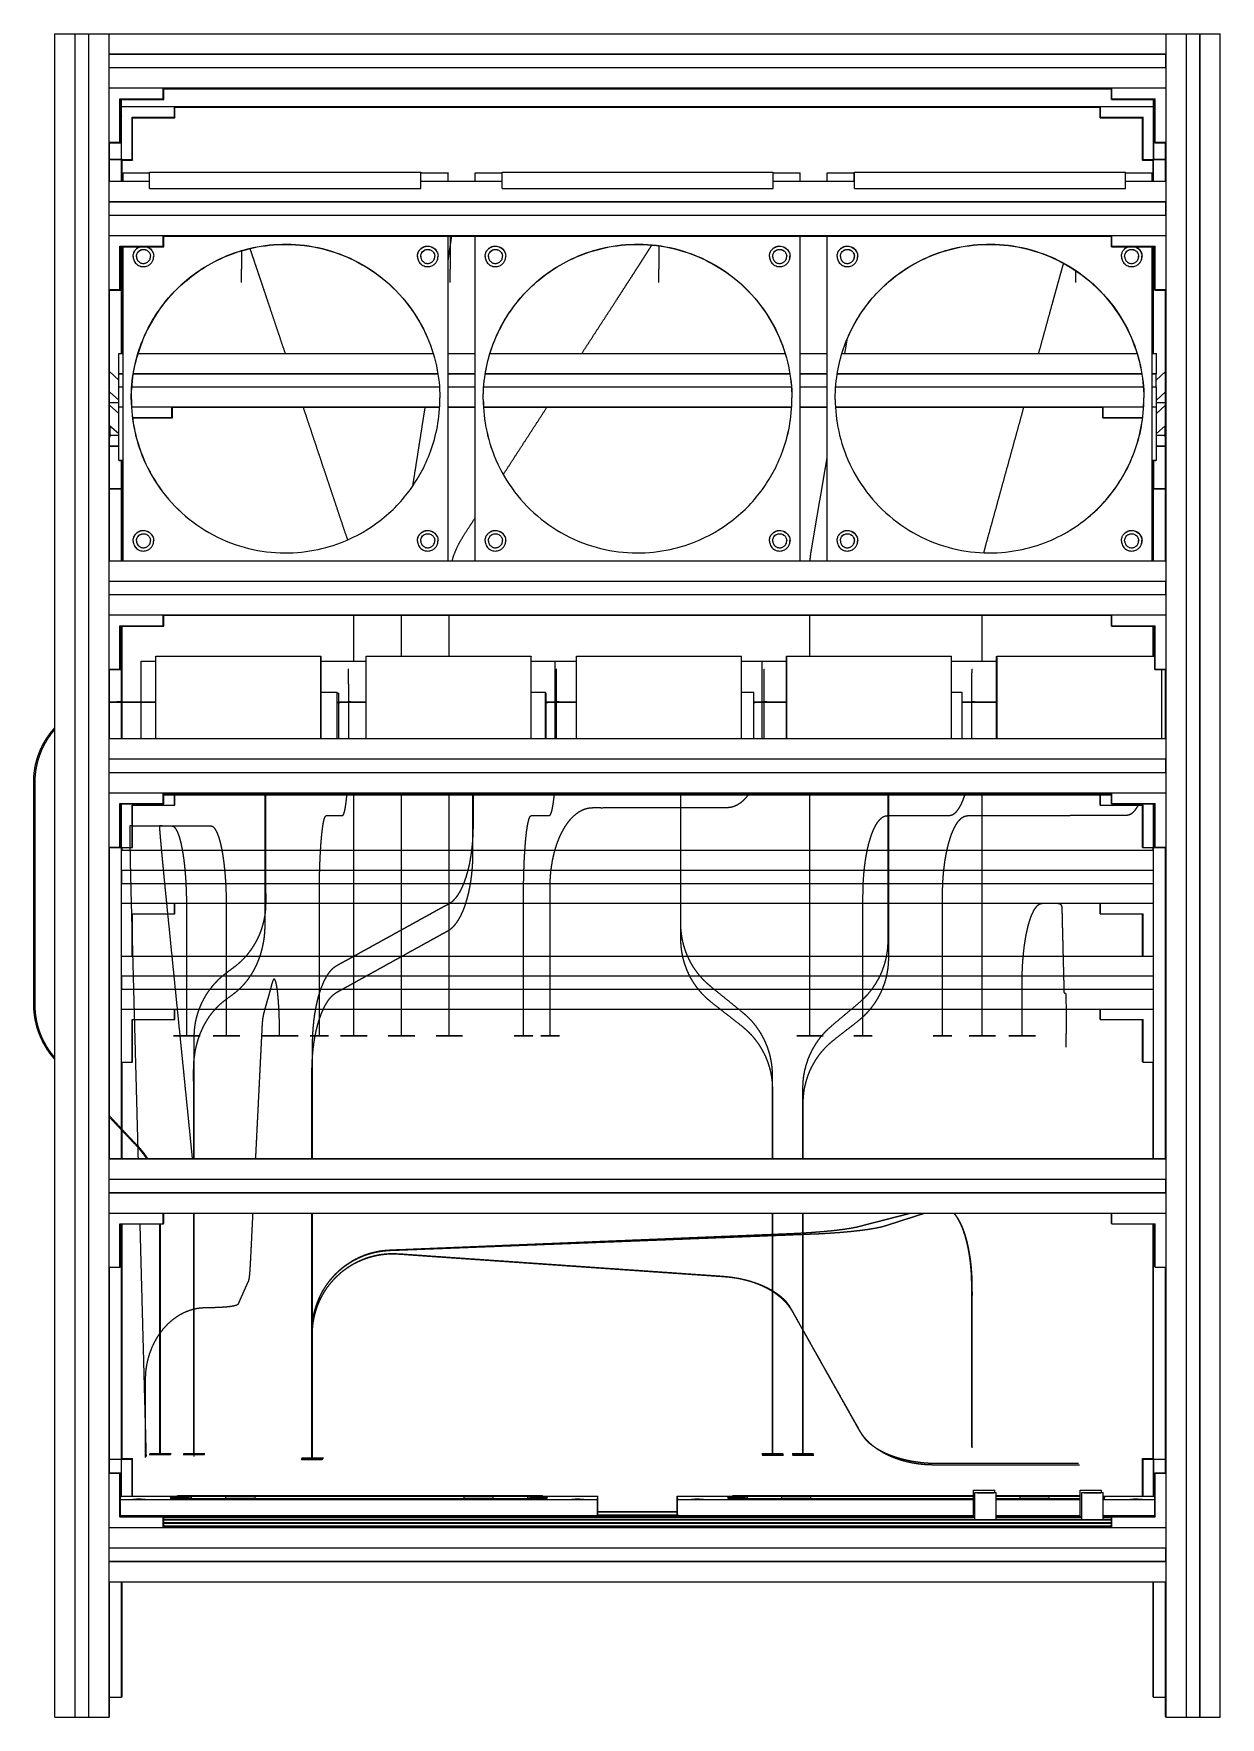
# Model space of a CAD drawing. Header units: millimetres. Extents: x -226 to 218, y -316 to 313.
import ezdxf

# ---------------------------------------------------------------- set-up
doc = ezdxf.new("R2010")
doc.units = ezdxf.units.MM
doc.layers.add('SKETCH', color=5, linetype='Continuous')
doc.layers.add('VISIBLE', color=7, linetype='Continuous')

msp = doc.modelspace()

# ---------------------------------------------------------------- linework, layer by layer
at = {"layer": 'SKETCH'}
for p, q in [((-147.94, 219.96), (-147.94, 224.97)), ((-70.01, 219.96), (-70.01, 224.97)), ((7.91, 219.96), (7.91, 224.97)), ((163.77, 219.96), (163.77, 224.32)), ((159.98, -45.54), (159.62, -45.44)), ((160.1, -65.65), (160.1, -60.63))]:
    msp.add_line(p, q, dxfattribs=at)
at = {"layer": 'SKETCH', "flags": 128}
for points in [[(-70.79, 228.08), (-70.78, 228.19), (-70.76, 228.32), (-70.74, 228.45), (-70.72, 228.58), (-70.7, 228.71), (-70.68, 228.83), (-70.66, 228.96), (-70.64, 229.08), (-70.62, 229.21), (-70.6, 229.33), (-70.58, 229.45), (-70.57, 229.58), (-70.55, 229.7), (-70.53, 229.82), (-70.51, 229.94), (-70.49, 230.06), (-70.47, 230.17), (-70.46, 230.29), (-70.44, 230.41), (-70.42, 230.52), (-70.4, 230.64), (-70.39, 230.75), (-70.37, 230.86), (-70.35, 230.98), (-70.34, 231.09), (-70.32, 231.2), (-70.3, 231.31), (-70.29, 231.42), (-70.27, 231.53), (-70.25, 231.63), (-70.24, 231.74), (-70.22, 231.85), (-70.21, 231.95), (-70.19, 232.06), (-70.18, 232.16), (-70.16, 232.26), (-70.15, 232.37), (-70.13, 232.47), (-70.12, 232.57), (-70.1, 232.67), (-70.09, 232.77), (-70.07, 232.86), (-70.06, 232.96), (-70.04, 233.05), (-70.03, 233.15), (-70.01, 233.24), (-70, 233.34), (-69.99, 233.43), (-69.97, 233.52), (-69.96, 233.61), (-69.95, 233.7), (-69.93, 233.79), (-69.92, 233.88), (-69.91, 233.96), (-69.9, 234.05), (-69.88, 234.14), (-69.87, 234.22), (-69.86, 234.3), (-69.85, 234.39), (-69.83, 234.47), (-69.82, 234.55), (-69.81, 234.63), (-69.8, 234.71), (-69.79, 234.79), (-69.78, 234.86), (-69.77, 234.94), (-69.75, 235.01), (-69.74, 235.09), (-69.73, 235.16), (-69.72, 235.23), (-69.71, 235.3), (-69.7, 235.37), (-69.69, 235.44), (-69.68, 235.51), (-69.67, 235.58), (-69.66, 235.65), (-69.65, 235.71), (-69.64, 235.78), (-69.64, 235.84), (-69.63, 235.9), (-69.62, 235.96), (-69.61, 236.02), (-69.6, 236.08), (-69.59, 236.14), (-69.58, 236.2), (-69.58, 236.26), (-69.57, 236.31), (-69.56, 236.37), (-69.55, 236.42), (-69.55, 236.47), (-69.54, 236.53), (-69.53, 236.58), (-69.52, 236.63), (-69.52, 236.68), (-69.51, 236.72), (-69.5, 236.77), (-69.5, 236.82), (-69.49, 236.86), (-69.49, 236.9), (-69.48, 236.95), (-69.47, 236.99), (-69.47, 237.03), (-69.46, 237.07), (-69.46, 237.11), (-69.45, 237.15), (-69.45, 237.18), (-69.44, 237.22), (-69.44, 237.25), (-69.43, 237.29), (-69.43, 237.32), (-69.43, 237.33)], [(-69.99, 237.33), (-69.99, 236.92), (-70, 236.26), (-70, 235.54), (-70, 234.76), (-70, 233.93), (-70.01, 233.06), (-70.01, 232.14), (-70.01, 231.19), (-70.01, 230.21), (-70.01, 229.19), (-70.01, 228.16), (-70.01, 227.1), (-70.01, 226.04), (-70.01, 224.97)], [(-20.85, 193.43), (-20.75, 193.58), (-20.61, 193.8), (-20.47, 194.01), (-20.33, 194.23), (-20.19, 194.44), (-20.05, 194.66), (-19.91, 194.87), (-19.77, 195.09), (-19.64, 195.3), (-19.5, 195.52), (-19.36, 195.73), (-19.22, 195.94), (-19.08, 196.16), (-18.94, 196.37), (-18.8, 196.59), (-18.66, 196.8), (-18.52, 197.02), (-18.38, 197.23), (-18.24, 197.45), (-18.1, 197.66), (-17.96, 197.88), (-17.83, 198.09), (-17.69, 198.3), (-17.55, 198.52), (-17.41, 198.73), (-17.27, 198.95), (-17.13, 199.16), (-16.99, 199.38), (-16.85, 199.59), (-16.71, 199.81), (-16.57, 200.02), (-16.43, 200.24), (-16.29, 200.45), (-16.16, 200.66), (-16.02, 200.88), (-15.88, 201.09), (-15.74, 201.31), (-15.6, 201.52), (-15.46, 201.74), (-15.32, 201.95), (-15.18, 202.17), (-15.04, 202.38), (-14.9, 202.6), (-14.76, 202.81), (-14.62, 203.02), (-14.49, 203.24), (-14.35, 203.45), (-14.21, 203.67), (-14.07, 203.88), (-13.93, 204.1), (-13.79, 204.31), (-13.65, 204.53), (-13.51, 204.74), (-13.37, 204.96), (-13.23, 205.17), (-13.09, 205.38), (-12.95, 205.6), (-12.82, 205.81), (-12.68, 206.03), (-12.54, 206.24), (-12.4, 206.46), (-12.26, 206.67), (-12.12, 206.89), (-11.98, 207.1), (-11.84, 207.32), (-11.7, 207.53), (-11.56, 207.75), (-11.42, 207.96), (-11.28, 208.18), (-11.14, 208.4), (-10.99, 208.62), (-10.85, 208.84), (-10.71, 209.06), (-10.56, 209.28), (-10.42, 209.5), (-10.28, 209.72), (-10.13, 209.94), (-9.99, 210.16), (-9.85, 210.38), (-9.71, 210.6), (-9.57, 210.82), (-9.43, 211.03), (-9.29, 211.25), (-9.15, 211.46), (-9.02, 211.67), (-8.88, 211.88), (-8.75, 212.08), (-8.62, 212.28), (-8.49, 212.48), (-8.36, 212.68), (-8.26, 212.84), (-8.15, 213), (-8.05, 213.15), (-7.95, 213.31), (-7.85, 213.46), (-7.75, 213.62), (-7.65, 213.77), (-7.56, 213.91), (-7.46, 214.06), (-7.37, 214.21), (-7.27, 214.36), (-7.18, 214.5), (-7.08, 214.65), (-6.99, 214.79), (-6.9, 214.93), (-6.8, 215.08), (-6.71, 215.22), (-6.62, 215.37), (-6.52, 215.51), (-6.43, 215.65), (-6.34, 215.8), (-6.24, 215.94), (-6.15, 216.09), (-6.06, 216.23), (-5.96, 216.38), (-5.87, 216.53), (-5.77, 216.67), (-5.68, 216.82), (-5.58, 216.97), (-5.49, 217.11), (-5.39, 217.26), (-5.3, 217.41), (-5.2, 217.55), (-5.11, 217.7), (-5.01, 217.85), (-4.92, 217.99), (-4.82, 218.14), (-4.73, 218.28), (-4.64, 218.43), (-4.54, 218.57), (-4.45, 218.72), (-4.35, 218.86), (-4.26, 219.01), (-4.17, 219.15), (-4.08, 219.3), (-3.98, 219.44), (-3.89, 219.58), (-3.8, 219.72), (-3.71, 219.87), (-3.61, 220.01), (-3.52, 220.15), (-3.43, 220.29), (-3.34, 220.44), (-3.25, 220.58), (-3.16, 220.72), (-3.06, 220.86), (-2.97, 221), (-2.88, 221.14), (-2.79, 221.28), (-2.7, 221.42), (-2.61, 221.56), (-2.52, 221.7), (-2.43, 221.84), (-2.34, 221.98), (-2.25, 222.12), (-2.16, 222.26), (-2.07, 222.39), (-1.98, 222.53), (-1.9, 222.67), (-1.81, 222.81), (-1.72, 222.94), (-1.63, 223.08), (-1.55, 223.21), (-1.46, 223.35), (-1.37, 223.48), (-1.28, 223.62), (-1.2, 223.75), (-1.11, 223.89), (-1.03, 224.02), (-0.94, 224.15), (-0.85, 224.29), (-0.77, 224.42), (-0.68, 224.55), (-0.6, 224.68), (-0.51, 224.81), (-0.43, 224.94), (-0.35, 225.08), (-0.26, 225.21), (-0.18, 225.33), (-0.1, 225.46), (-0.01, 225.59), (0.07, 225.72), (0.15, 225.85), (0.23, 225.98), (0.31, 226.1), (0.4, 226.23), (0.48, 226.35), (0.56, 226.48), (0.64, 226.6), (0.72, 226.73), (0.8, 226.85), (0.88, 226.97), (0.96, 227.1), (1.03, 227.22), (1.11, 227.34), (1.19, 227.46), (1.27, 227.58), (1.35, 227.7), (1.42, 227.82), (1.5, 227.94), (1.58, 228.06), (1.65, 228.18), (1.73, 228.3), (1.8, 228.42), (1.88, 228.53), (1.95, 228.65), (2.03, 228.77), (2.1, 228.88), (2.17, 228.99), (2.25, 229.11), (2.32, 229.22), (2.39, 229.33), (2.46, 229.45), (2.53, 229.56), (2.61, 229.67), (2.68, 229.78), (2.75, 229.89), (2.82, 230), (2.89, 230.11), (2.96, 230.21), (3.02, 230.32), (3.09, 230.43), (3.16, 230.54), (3.23, 230.64), (3.3, 230.75), (3.36, 230.85), (3.43, 230.95), (3.5, 231.06), (3.56, 231.16), (3.63, 231.26), (3.69, 231.36), (3.76, 231.46), (3.82, 231.56), (3.88, 231.66), (3.94, 231.76), (4.01, 231.86), (4.07, 231.95), (4.13, 232.05), (4.19, 232.15), (4.25, 232.24), (4.31, 232.34), (4.37, 232.43), (4.43, 232.52), (4.49, 232.62), (4.55, 232.71), (4.61, 232.8), (4.67, 232.89), (4.72, 232.98), (4.78, 233.07), (4.84, 233.16), (4.89, 233.24), (4.95, 233.33), (5, 233.42), (5.06, 233.5), (5.11, 233.59), (5.16, 233.67), (5.22, 233.75), (5.27, 233.84), (5.32, 233.92), (5.35, 233.97)], [(7.91, 233.67), (7.91, 233.06), (7.91, 232.14), (7.91, 231.19), (7.91, 230.21), (7.91, 229.19), (7.91, 228.16), (7.91, 227.1), (7.91, 226.04), (7.91, 224.97)], [(-147.93, 231.82), (-147.93, 231.19), (-147.93, 230.21), (-147.94, 229.19), (-147.94, 228.16), (-147.94, 227.1), (-147.94, 226.04), (-147.94, 224.97)], [(-131.59, 193.43), (-131.64, 193.57), (-131.72, 193.81), (-131.8, 194.05), (-131.88, 194.29), (-131.97, 194.54), (-132.05, 194.78), (-132.13, 195.02), (-132.21, 195.27), (-132.29, 195.51), (-132.37, 195.75), (-132.45, 195.99), (-132.53, 196.24), (-132.62, 196.48), (-132.7, 196.72), (-132.78, 196.97), (-132.86, 197.21), (-132.94, 197.45), (-133.02, 197.69), (-133.1, 197.94), (-133.18, 198.18), (-133.27, 198.42), (-133.35, 198.67), (-133.43, 198.91), (-133.51, 199.15), (-133.59, 199.4), (-133.67, 199.64), (-133.75, 199.88), (-133.84, 200.12), (-133.92, 200.37), (-134, 200.61), (-134.08, 200.85), (-134.16, 201.1), (-134.24, 201.34), (-134.32, 201.58), (-134.4, 201.82), (-134.49, 202.07), (-134.57, 202.31), (-134.65, 202.55), (-134.73, 202.8), (-134.81, 203.04), (-134.89, 203.28), (-134.97, 203.53), (-135.06, 203.77), (-135.14, 204.02), (-135.22, 204.27), (-135.31, 204.52), (-135.39, 204.77), (-135.47, 205.02), (-135.56, 205.27), (-135.64, 205.52), (-135.72, 205.77), (-135.81, 206.02), (-135.89, 206.27), (-135.97, 206.51), (-136.06, 206.76), (-136.14, 207.01), (-136.22, 207.25), (-136.3, 207.49), (-136.38, 207.73), (-136.46, 207.97), (-136.54, 208.2), (-136.62, 208.44), (-136.69, 208.66), (-136.77, 208.89), (-136.84, 209.11), (-136.9, 209.29), (-136.96, 209.47), (-137.02, 209.65), (-137.08, 209.83), (-137.14, 210), (-137.2, 210.17), (-137.25, 210.34), (-137.31, 210.51), (-137.37, 210.68), (-137.42, 210.84), (-137.48, 211.01), (-137.53, 211.17), (-137.59, 211.33), (-137.64, 211.5), (-137.7, 211.66), (-137.75, 211.82), (-137.8, 211.98), (-137.86, 212.14), (-137.91, 212.31), (-137.97, 212.47), (-138.02, 212.63), (-138.08, 212.8), (-138.13, 212.96), (-138.19, 213.13), (-138.24, 213.29), (-138.3, 213.46), (-138.35, 213.62), (-138.41, 213.79), (-138.47, 213.95), (-138.52, 214.12), (-138.58, 214.28), (-138.63, 214.45), (-138.69, 214.61), (-138.74, 214.78), (-138.8, 214.94), (-138.85, 215.11), (-138.91, 215.27), (-138.96, 215.44), (-139.02, 215.6), (-139.07, 215.76), (-139.13, 215.93), (-139.18, 216.09), (-139.24, 216.25), (-139.29, 216.42), (-139.35, 216.58), (-139.4, 216.74), (-139.46, 216.9), (-139.51, 217.06), (-139.56, 217.22), (-139.62, 217.38), (-139.67, 217.54), (-139.72, 217.7), (-139.78, 217.86), (-139.83, 218.02), (-139.89, 218.18), (-139.94, 218.34), (-139.99, 218.5), (-140.05, 218.66), (-140.1, 218.82), (-140.15, 218.98), (-140.21, 219.14), (-140.26, 219.29), (-140.31, 219.45), (-140.36, 219.61), (-140.42, 219.76), (-140.47, 219.92), (-140.52, 220.08), (-140.57, 220.23), (-140.63, 220.38), (-140.68, 220.54), (-140.73, 220.69), (-140.78, 220.85), (-140.83, 221), (-140.88, 221.15), (-140.93, 221.3), (-140.99, 221.45), (-141.04, 221.61), (-141.09, 221.76), (-141.14, 221.91), (-141.19, 222.06), (-141.24, 222.21), (-141.29, 222.36), (-141.34, 222.51), (-141.39, 222.66), (-141.44, 222.8), (-141.49, 222.95), (-141.54, 223.1), (-141.59, 223.24), (-141.64, 223.39), (-141.69, 223.54), (-141.73, 223.68), (-141.78, 223.83), (-141.83, 223.97), (-141.88, 224.11), (-141.93, 224.26), (-141.98, 224.4), (-142.02, 224.54), (-142.07, 224.68), (-142.12, 224.82), (-142.17, 224.96), (-142.21, 225.1), (-142.26, 225.24), (-142.31, 225.38), (-142.35, 225.52), (-142.4, 225.65), (-142.45, 225.79), (-142.49, 225.93), (-142.54, 226.06), (-142.58, 226.2), (-142.63, 226.33), (-142.67, 226.47), (-142.72, 226.6), (-142.76, 226.73), (-142.81, 226.87), (-142.85, 227), (-142.9, 227.13), (-142.94, 227.26), (-142.98, 227.39), (-143.03, 227.52), (-143.07, 227.64), (-143.11, 227.77), (-143.16, 227.9), (-143.2, 228.03), (-143.24, 228.15), (-143.28, 228.28), (-143.33, 228.4), (-143.37, 228.52), (-143.41, 228.65), (-143.45, 228.77), (-143.49, 228.89), (-143.53, 229.01), (-143.57, 229.13), (-143.61, 229.25), (-143.66, 229.37), (-143.7, 229.49), (-143.73, 229.61), (-143.77, 229.73), (-143.81, 229.84), (-143.85, 229.96), (-143.89, 230.07), (-143.93, 230.19), (-143.97, 230.3), (-144.01, 230.41), (-144.04, 230.52), (-144.08, 230.63), (-144.12, 230.74), (-144.16, 230.85), (-144.19, 230.96), (-144.23, 231.07), (-144.27, 231.18), (-144.3, 231.28), (-144.34, 231.39), (-144.37, 231.49), (-144.41, 231.6), (-144.44, 231.7), (-144.48, 231.8), (-144.51, 231.91), (-144.55, 232.01), (-144.58, 232.11), (-144.62, 232.21), (-144.65, 232.31), (-144.68, 232.4), (-144.71, 232.5), (-144.75, 232.6), (-144.77, 232.67)], [(149.84, 193.43), (149.87, 193.55), (149.94, 193.79), (150.01, 194.03), (150.07, 194.28), (150.14, 194.52), (150.21, 194.76), (150.27, 195.01), (150.34, 195.25), (150.41, 195.49), (150.48, 195.74), (150.54, 195.98), (150.61, 196.23), (150.68, 196.47), (150.74, 196.71), (150.81, 196.96), (150.88, 197.2), (150.94, 197.44), (151.01, 197.69), (151.08, 197.93), (151.15, 198.17), (151.21, 198.42), (151.28, 198.66), (151.35, 198.9), (151.41, 199.15), (151.48, 199.39), (151.55, 199.63), (151.62, 199.88), (151.68, 200.12), (151.75, 200.36), (151.82, 200.61), (151.88, 200.85), (151.95, 201.1), (152.02, 201.34), (152.08, 201.58), (152.15, 201.83), (152.22, 202.07), (152.29, 202.31), (152.35, 202.56), (152.42, 202.8), (152.49, 203.04), (152.55, 203.29), (152.62, 203.54), (152.69, 203.79), (152.76, 204.04), (152.83, 204.29), (152.9, 204.54), (152.97, 204.79), (153.04, 205.04), (153.11, 205.29), (153.17, 205.54), (153.24, 205.79), (153.31, 206.04), (153.38, 206.28), (153.45, 206.53), (153.51, 206.77), (153.58, 207.02), (153.65, 207.26), (153.71, 207.49), (153.78, 207.73), (153.84, 207.96), (153.91, 208.19), (153.97, 208.42), (154.03, 208.64), (154.08, 208.83), (154.13, 209.01), (154.18, 209.19), (154.23, 209.37), (154.28, 209.54), (154.33, 209.72), (154.37, 209.89), (154.42, 210.06), (154.47, 210.23), (154.51, 210.4), (154.56, 210.57), (154.61, 210.73), (154.65, 210.9), (154.7, 211.07), (154.74, 211.23), (154.79, 211.4), (154.83, 211.56), (154.88, 211.73), (154.93, 211.89), (154.97, 212.06), (155.02, 212.22), (155.06, 212.39), (155.11, 212.56), (155.16, 212.72), (155.2, 212.89), (155.25, 213.06), (155.3, 213.23), (155.34, 213.4), (155.39, 213.56), (155.43, 213.73), (155.48, 213.9), (155.53, 214.07), (155.57, 214.24), (155.62, 214.4), (155.67, 214.57), (155.71, 214.74), (155.76, 214.91), (155.81, 215.07), (155.85, 215.24), (155.9, 215.41), (155.94, 215.57), (155.99, 215.74), (156.04, 215.9), (156.08, 216.07), (156.13, 216.23), (156.17, 216.4), (156.22, 216.56), (156.26, 216.73), (156.31, 216.89), (156.35, 217.05), (156.4, 217.22), (156.44, 217.38), (156.49, 217.54), (156.53, 217.7), (156.58, 217.87), (156.62, 218.03), (156.67, 218.19), (156.71, 218.35), (156.76, 218.51), (156.8, 218.67), (156.85, 218.83), (156.89, 218.99), (156.94, 219.15), (156.98, 219.31), (157.02, 219.47), (157.07, 219.63), (157.11, 219.79), (157.16, 219.95), (157.2, 220.1), (157.24, 220.26), (157.29, 220.42), (157.33, 220.57), (157.37, 220.73), (157.42, 220.88), (157.46, 221.04), (157.5, 221.19), (157.54, 221.34), (157.59, 221.5), (157.63, 221.65), (157.67, 221.8), (157.71, 221.96), (157.76, 222.11), (157.8, 222.26), (157.84, 222.41), (157.88, 222.56), (157.92, 222.71), (157.97, 222.86), (158.01, 223.01), (158.05, 223.16), (158.09, 223.31), (158.13, 223.45), (158.17, 223.6), (158.21, 223.75), (158.25, 223.89), (158.29, 224.04), (158.33, 224.18), (158.37, 224.33), (158.41, 224.47), (158.45, 224.61), (158.49, 224.75), (158.53, 224.9), (158.57, 225.04), (158.61, 225.18), (158.65, 225.32), (158.69, 225.46), (158.73, 225.6), (158.77, 225.74), (158.81, 225.88), (158.84, 226.01), (158.88, 226.15), (158.92, 226.29), (158.96, 226.42), (159, 226.56), (159.03, 226.69), (159.07, 226.83), (159.11, 226.96), (159.15, 227.09), (159.16, 227.13)], [(77.44, 193.43), (77.48, 193.66), (77.52, 193.91), (77.56, 194.15), (77.6, 194.4), (77.65, 194.64), (77.69, 194.89), (77.73, 195.13), (77.77, 195.38), (77.81, 195.63), (77.86, 195.87), (77.9, 196.12), (77.94, 196.36), (77.98, 196.61), (78.02, 196.85), (78.06, 197.1), (78.11, 197.35), (78.15, 197.59), (78.19, 197.84), (78.23, 198.08), (78.27, 198.33), (78.32, 198.57), (78.36, 198.82), (78.4, 199.06), (78.4, 199.08)], [(-108.29, 123.85), (-108.31, 123.91), (-108.4, 124.16), (-108.48, 124.42), (-108.57, 124.68), (-108.66, 124.93), (-108.75, 125.19), (-108.84, 125.45), (-108.92, 125.71), (-109.01, 125.97), (-109.1, 126.23), (-109.19, 126.49), (-109.27, 126.74), (-109.36, 127), (-109.44, 127.25), (-109.53, 127.49), (-109.61, 127.73), (-109.69, 127.98), (-109.77, 128.22), (-109.85, 128.46), (-109.93, 128.71), (-110.01, 128.95), (-110.09, 129.19), (-110.18, 129.43), (-110.26, 129.68), (-110.34, 129.92), (-110.42, 130.16), (-110.5, 130.41), (-110.58, 130.65), (-110.66, 130.89), (-110.74, 131.13), (-110.83, 131.38), (-110.91, 131.62), (-110.99, 131.86), (-111.07, 132.11), (-111.15, 132.35), (-111.23, 132.59), (-111.31, 132.84), (-111.39, 133.08), (-111.48, 133.32), (-111.56, 133.56), (-111.64, 133.81), (-111.72, 134.05), (-111.8, 134.29), (-111.88, 134.54), (-111.96, 134.78), (-112.05, 135.02), (-112.13, 135.26), (-112.21, 135.51), (-112.29, 135.75), (-112.37, 135.99), (-112.45, 136.24), (-112.53, 136.48), (-112.61, 136.72), (-112.7, 136.96), (-112.78, 137.21), (-112.86, 137.45), (-112.94, 137.69), (-113.02, 137.94), (-113.1, 138.18), (-113.18, 138.42), (-113.26, 138.67), (-113.35, 138.91), (-113.43, 139.15), (-113.51, 139.39), (-113.59, 139.64), (-113.67, 139.88), (-113.75, 140.12), (-113.83, 140.37), (-113.92, 140.61), (-114, 140.85), (-114.08, 141.09), (-114.16, 141.34), (-114.24, 141.58), (-114.32, 141.82), (-114.4, 142.07), (-114.48, 142.31), (-114.57, 142.55), (-114.65, 142.8), (-114.73, 143.04), (-114.81, 143.28), (-114.89, 143.52), (-114.97, 143.77), (-115.05, 144.01), (-115.14, 144.25), (-115.22, 144.5), (-115.3, 144.74), (-115.38, 144.98), (-115.46, 145.22), (-115.54, 145.47), (-115.62, 145.71), (-115.7, 145.95), (-115.79, 146.2), (-115.87, 146.44), (-115.95, 146.68), (-116.03, 146.92), (-116.11, 147.17), (-116.19, 147.41), (-116.27, 147.65), (-116.35, 147.9), (-116.44, 148.14), (-116.52, 148.38), (-116.6, 148.63), (-116.68, 148.87), (-116.76, 149.11), (-116.84, 149.35), (-116.92, 149.6), (-117, 149.84), (-117.09, 150.08), (-117.17, 150.33), (-117.25, 150.57), (-117.33, 150.81), (-117.41, 151.05), (-117.49, 151.3), (-117.57, 151.54), (-117.66, 151.78), (-117.74, 152.03), (-117.82, 152.27), (-117.9, 152.51), (-117.98, 152.75), (-118.06, 153), (-118.14, 153.24), (-118.22, 153.48), (-118.31, 153.73), (-118.39, 153.97), (-118.47, 154.21), (-118.55, 154.46), (-118.63, 154.7), (-118.71, 154.94), (-118.79, 155.18), (-118.88, 155.43), (-118.96, 155.67), (-119.04, 155.91), (-119.12, 156.16), (-119.2, 156.4), (-119.28, 156.64), (-119.36, 156.88), (-119.44, 157.13), (-119.53, 157.37), (-119.61, 157.61), (-119.69, 157.86), (-119.77, 158.1), (-119.85, 158.34), (-119.93, 158.59), (-120.01, 158.83), (-120.09, 159.07), (-120.18, 159.31), (-120.26, 159.56), (-120.34, 159.8), (-120.42, 160.04), (-120.5, 160.29), (-120.58, 160.53), (-120.66, 160.77), (-120.75, 161.01), (-120.83, 161.26), (-120.91, 161.5), (-120.99, 161.74), (-121.07, 161.99), (-121.15, 162.23), (-121.23, 162.47), (-121.31, 162.71), (-121.4, 162.96), (-121.48, 163.2), (-121.56, 163.44), (-121.64, 163.69), (-121.72, 163.93), (-121.8, 164.17), (-121.88, 164.41), (-121.96, 164.66), (-122.05, 164.9), (-122.13, 165.14), (-122.21, 165.39), (-122.29, 165.63), (-122.37, 165.87), (-122.45, 166.12), (-122.53, 166.36), (-122.61, 166.6), (-122.7, 166.84), (-122.78, 167.09), (-122.86, 167.33), (-122.94, 167.57), (-123.02, 167.82), (-123.1, 168.06), (-123.18, 168.3), (-123.27, 168.54), (-123.35, 168.79), (-123.43, 169.03), (-123.51, 169.27), (-123.59, 169.52), (-123.67, 169.76), (-123.75, 170), (-123.83, 170.24), (-123.92, 170.49), (-124, 170.73), (-124.08, 170.97), (-124.16, 171.22), (-124.24, 171.46), (-124.32, 171.7), (-124.4, 171.94), (-124.49, 172.19), (-124.57, 172.43), (-124.65, 172.67), (-124.73, 172.92), (-124.81, 173.16), (-124.88, 173.38)], [(-83.95, 144.03), (-83.93, 144.16), (-83.89, 144.41), (-83.85, 144.65), (-83.82, 144.9), (-83.78, 145.15), (-83.74, 145.39), (-83.7, 145.64), (-83.66, 145.88), (-83.62, 146.13), (-83.58, 146.38), (-83.55, 146.62), (-83.51, 146.87), (-83.47, 147.11), (-83.43, 147.36), (-83.39, 147.6), (-83.35, 147.85), (-83.31, 148.1), (-83.27, 148.34), (-83.24, 148.59), (-83.2, 148.83), (-83.16, 149.08), (-83.12, 149.33), (-83.08, 149.57), (-83.04, 149.82), (-83, 150.06), (-82.97, 150.31), (-82.93, 150.56), (-82.89, 150.8), (-82.85, 151.05), (-82.81, 151.29), (-82.77, 151.54), (-82.73, 151.78), (-82.7, 152.03), (-82.66, 152.28), (-82.62, 152.52), (-82.58, 152.77), (-82.54, 153.01), (-82.5, 153.26), (-82.46, 153.51), (-82.42, 153.75), (-82.39, 154), (-82.35, 154.24), (-82.31, 154.49), (-82.27, 154.74), (-82.23, 154.98), (-82.19, 155.23), (-82.15, 155.47), (-82.12, 155.72), (-82.08, 155.96), (-82.04, 156.21), (-82, 156.46), (-81.96, 156.7), (-81.92, 156.95), (-81.88, 157.19), (-81.85, 157.44), (-81.81, 157.69), (-81.77, 157.93), (-81.73, 158.18), (-81.69, 158.42), (-81.65, 158.67), (-81.61, 158.92), (-81.58, 159.16), (-81.54, 159.41), (-81.5, 159.65), (-81.46, 159.9), (-81.42, 160.14), (-81.38, 160.39), (-81.34, 160.64), (-81.31, 160.88), (-81.27, 161.13), (-81.23, 161.37), (-81.19, 161.62), (-81.15, 161.87), (-81.11, 162.11), (-81.07, 162.36), (-81.03, 162.6), (-81, 162.85), (-80.96, 163.09), (-80.92, 163.34), (-80.88, 163.59), (-80.84, 163.83), (-80.8, 164.08), (-80.76, 164.32), (-80.73, 164.57), (-80.69, 164.82), (-80.65, 165.06), (-80.61, 165.31), (-80.57, 165.55), (-80.53, 165.8), (-80.49, 166.05), (-80.46, 166.29), (-80.42, 166.54), (-80.38, 166.78), (-80.34, 167.03), (-80.3, 167.27), (-80.26, 167.52), (-80.22, 167.77), (-80.19, 168.01), (-80.15, 168.26), (-80.11, 168.5), (-80.07, 168.75), (-80.03, 169), (-79.99, 169.24), (-79.95, 169.49), (-79.92, 169.73), (-79.88, 169.98), (-79.84, 170.23), (-79.8, 170.47), (-79.76, 170.72), (-79.72, 170.96), (-79.68, 171.21), (-79.65, 171.45), (-79.61, 171.7), (-79.57, 171.95), (-79.53, 172.19), (-79.49, 172.44), (-79.45, 172.68), (-79.41, 172.93), (-79.37, 173.18), (-79.34, 173.38)], [(-50.18, 148.23), (-50.12, 148.32), (-49.98, 148.53), (-49.84, 148.75), (-49.7, 148.96), (-49.56, 149.18), (-49.42, 149.39), (-49.29, 149.61), (-49.15, 149.82), (-49.01, 150.03), (-48.87, 150.25), (-48.73, 150.46), (-48.59, 150.68), (-48.45, 150.89), (-48.31, 151.11), (-48.17, 151.32), (-48.03, 151.54), (-47.89, 151.75), (-47.75, 151.97), (-47.62, 152.18), (-47.48, 152.39), (-47.34, 152.61), (-47.2, 152.82), (-47.06, 153.04), (-46.92, 153.25), (-46.78, 153.47), (-46.64, 153.68), (-46.5, 153.9), (-46.36, 154.11), (-46.22, 154.33), (-46.08, 154.54), (-45.95, 154.75), (-45.81, 154.97), (-45.67, 155.18), (-45.53, 155.4), (-45.39, 155.61), (-45.25, 155.83), (-45.11, 156.04), (-44.97, 156.26), (-44.83, 156.47), (-44.69, 156.69), (-44.55, 156.9), (-44.41, 157.11), (-44.27, 157.33), (-44.14, 157.54), (-44, 157.76), (-43.86, 157.97), (-43.72, 158.19), (-43.58, 158.4), (-43.44, 158.62), (-43.3, 158.83), (-43.16, 159.04), (-43.02, 159.26), (-42.88, 159.47), (-42.74, 159.69), (-42.6, 159.9), (-42.46, 160.12), (-42.33, 160.33), (-42.19, 160.55), (-42.05, 160.76), (-41.91, 160.98), (-41.77, 161.19), (-41.63, 161.4), (-41.49, 161.62), (-41.35, 161.83), (-41.21, 162.05), (-41.07, 162.26), (-40.93, 162.48), (-40.79, 162.69), (-40.65, 162.91), (-40.52, 163.12), (-40.38, 163.34), (-40.24, 163.55), (-40.1, 163.76), (-39.96, 163.98), (-39.82, 164.19), (-39.68, 164.41), (-39.54, 164.62), (-39.4, 164.84), (-39.26, 165.05), (-39.12, 165.27), (-38.98, 165.48), (-38.85, 165.7), (-38.71, 165.91), (-38.57, 166.13), (-38.43, 166.34), (-38.29, 166.55), (-38.15, 166.77), (-38.01, 166.98), (-37.87, 167.2), (-37.73, 167.41), (-37.59, 167.63), (-37.45, 167.84), (-37.31, 168.06), (-37.17, 168.27), (-37.04, 168.48), (-36.9, 168.7), (-36.76, 168.91), (-36.62, 169.13), (-36.48, 169.34), (-36.34, 169.56), (-36.2, 169.77), (-36.06, 169.99), (-35.92, 170.2), (-35.78, 170.42), (-35.64, 170.63), (-35.5, 170.84), (-35.36, 171.06), (-35.23, 171.27), (-35.09, 171.49), (-34.95, 171.7), (-34.81, 171.92), (-34.67, 172.13), (-34.53, 172.35), (-34.39, 172.56), (-34.25, 172.78), (-34.11, 172.99), (-33.97, 173.2), (-33.86, 173.38)], [(73.97, 173.02), (73.97, 173.03), (74.01, 173.28), (74.03, 173.38)], [(129.4, 119.01), (129.4, 119.01), (129.42, 119.09), (129.44, 119.17), (129.46, 119.26), (129.47, 119.34), (129.49, 119.42), (129.51, 119.5), (129.53, 119.57), (129.55, 119.65), (129.57, 119.73), (129.58, 119.81), (129.6, 119.89), (129.62, 119.97), (129.64, 120.06), (129.66, 120.14), (129.69, 120.22), (129.71, 120.31), (129.73, 120.4), (129.75, 120.49), (129.78, 120.59), (129.8, 120.68), (129.83, 120.78), (129.85, 120.88), (129.88, 120.99), (129.93, 121.18), (129.98, 121.37), (130.04, 121.58), (130.09, 121.79), (130.15, 122.01), (130.22, 122.24), (130.28, 122.48), (130.35, 122.72), (130.41, 122.96), (130.48, 123.21), (130.55, 123.47), (130.63, 123.73), (130.7, 123.99), (130.77, 124.25), (130.85, 124.51), (130.92, 124.78), (130.99, 125.04), (131.07, 125.3), (131.14, 125.56), (131.21, 125.82), (131.28, 126.08), (131.35, 126.34), (131.42, 126.59), (131.49, 126.83), (131.56, 127.08), (131.63, 127.32), (131.69, 127.56), (131.76, 127.81), (131.83, 128.05), (131.89, 128.29), (131.96, 128.54), (132.03, 128.78), (132.1, 129.02), (132.16, 129.27), (132.23, 129.51), (132.3, 129.75), (132.36, 130), (132.43, 130.24), (132.5, 130.48), (132.57, 130.73), (132.63, 130.97), (132.7, 131.22), (132.77, 131.46), (132.83, 131.7), (132.9, 131.95), (132.97, 132.19), (133.04, 132.43), (133.1, 132.68), (133.17, 132.92), (133.24, 133.16), (133.3, 133.41), (133.37, 133.65), (133.44, 133.89), (133.5, 134.14), (133.57, 134.38), (133.64, 134.62), (133.71, 134.87), (133.77, 135.11), (133.84, 135.35), (133.91, 135.6), (133.97, 135.84), (134.04, 136.08), (134.11, 136.33), (134.18, 136.57), (134.24, 136.82), (134.31, 137.06), (134.38, 137.3), (134.44, 137.55), (134.51, 137.79), (134.58, 138.03), (134.64, 138.28), (134.71, 138.52), (134.78, 138.76), (134.85, 139.01), (134.91, 139.25), (134.98, 139.49), (135.05, 139.74), (135.11, 139.98), (135.18, 140.22), (135.25, 140.47), (135.32, 140.71), (135.38, 140.95), (135.45, 141.2), (135.52, 141.44), (135.58, 141.68), (135.65, 141.93), (135.72, 142.17), (135.79, 142.42), (135.85, 142.66), (135.92, 142.9), (135.99, 143.15), (136.05, 143.39), (136.12, 143.63), (136.19, 143.88), (136.25, 144.12), (136.32, 144.36), (136.39, 144.61), (136.46, 144.85), (136.52, 145.09), (136.59, 145.34), (136.66, 145.58), (136.72, 145.82), (136.79, 146.07), (136.86, 146.31), (136.93, 146.55), (136.99, 146.8), (137.06, 147.04), (137.13, 147.29), (137.19, 147.53), (137.26, 147.77), (137.33, 148.02), (137.39, 148.26), (137.46, 148.5), (137.53, 148.75), (137.6, 148.99), (137.66, 149.23), (137.73, 149.48), (137.8, 149.72), (137.86, 149.96), (137.93, 150.21), (138, 150.45), (138.07, 150.69), (138.13, 150.94), (138.2, 151.18), (138.27, 151.42), (138.33, 151.67), (138.4, 151.91), (138.47, 152.16), (138.54, 152.4), (138.6, 152.64), (138.67, 152.89), (138.74, 153.13), (138.8, 153.37), (138.87, 153.62), (138.94, 153.86), (139, 154.1), (139.07, 154.35), (139.14, 154.59), (139.21, 154.83), (139.27, 155.08), (139.34, 155.32), (139.41, 155.56), (139.47, 155.81), (139.54, 156.05), (139.61, 156.29), (139.68, 156.54), (139.74, 156.78), (139.81, 157.02), (139.88, 157.27), (139.94, 157.51), (140.01, 157.75), (140.08, 158), (140.14, 158.24), (140.21, 158.49), (140.28, 158.73), (140.35, 158.97), (140.41, 159.22), (140.48, 159.46), (140.55, 159.7), (140.61, 159.95), (140.68, 160.19), (140.75, 160.43), (140.82, 160.68), (140.88, 160.92), (140.95, 161.16), (141.02, 161.41), (141.08, 161.65), (141.15, 161.89), (141.22, 162.14), (141.28, 162.38), (141.35, 162.62), (141.42, 162.87), (141.49, 163.11), (141.55, 163.36), (141.62, 163.6), (141.69, 163.84), (141.75, 164.09), (141.82, 164.33), (141.89, 164.57), (141.96, 164.82), (142.02, 165.06), (142.09, 165.3), (142.16, 165.55), (142.22, 165.79), (142.29, 166.03), (142.36, 166.28), (142.43, 166.52), (142.49, 166.76), (142.56, 167.01), (142.63, 167.25), (142.69, 167.49), (142.76, 167.74), (142.83, 167.98), (142.9, 168.22), (142.96, 168.47), (143.03, 168.71), (143.1, 168.96), (143.16, 169.2), (143.23, 169.44), (143.3, 169.69), (143.36, 169.93), (143.43, 170.17), (143.5, 170.42), (143.57, 170.66), (143.63, 170.9), (143.7, 171.15), (143.77, 171.39), (143.83, 171.63), (143.9, 171.88), (143.97, 172.12), (144.04, 172.36), (144.1, 172.61), (144.17, 172.85), (144.24, 173.09), (144.3, 173.34), (144.32, 173.38)], [(64.48, 116.05), (64.48, 116.06), (64.48, 116.12), (64.48, 116.18), (64.49, 116.24), (64.49, 116.3), (64.49, 116.35), (64.5, 116.41), (64.5, 116.47), (64.51, 116.53), (64.51, 116.59), (64.52, 116.65), (64.52, 116.71), (64.52, 116.76), (64.53, 116.82), (64.53, 116.88), (64.54, 116.94), (64.54, 117), (64.55, 117.06), (64.55, 117.12), (64.56, 117.17), (64.57, 117.23), (64.57, 117.29), (64.58, 117.35), (64.58, 117.41), (64.59, 117.47), (64.59, 117.52), (64.6, 117.58), (64.61, 117.64), (64.61, 117.7), (64.62, 117.76), (64.63, 117.82), (64.63, 117.87), (64.64, 117.93), (64.65, 117.99), (64.65, 118.05), (64.66, 118.11), (64.67, 118.17), (64.67, 118.22), (64.68, 118.28), (64.69, 118.34), (64.7, 118.4), (64.7, 118.45), (64.71, 118.51), (64.72, 118.56), (64.72, 118.62), (64.73, 118.67), (64.74, 118.72), (64.75, 118.77), (64.75, 118.82), (64.76, 118.87), (64.77, 118.93), (64.78, 118.98), (64.78, 119.03), (64.79, 119.09), (64.8, 119.14), (64.81, 119.2), (64.82, 119.26), (64.83, 119.32), (64.84, 119.38), (64.85, 119.45), (64.86, 119.52), (64.87, 119.59), (64.88, 119.66), (64.89, 119.74), (64.92, 119.9), (64.95, 120.08), (64.98, 120.28), (65.02, 120.48), (65.05, 120.7), (65.09, 120.92), (65.13, 121.16), (65.17, 121.4), (65.21, 121.65), (65.26, 121.9), (65.3, 122.16), (65.35, 122.43), (65.39, 122.7), (65.44, 122.97), (65.49, 123.24), (65.53, 123.51), (65.58, 123.79), (65.63, 124.06), (65.68, 124.33), (65.72, 124.6), (65.77, 124.87), (65.81, 125.13), (65.86, 125.38), (65.9, 125.63), (65.94, 125.88), (65.98, 126.12), (66.02, 126.37), (66.07, 126.61), (66.11, 126.86), (66.15, 127.1), (66.19, 127.35), (66.23, 127.6), (66.27, 127.84), (66.32, 128.09), (66.36, 128.33), (66.4, 128.58), (66.44, 128.82), (66.48, 129.07), (66.53, 129.31), (66.57, 129.56), (66.61, 129.81), (66.65, 130.05), (66.69, 130.3), (66.73, 130.54), (66.78, 130.79), (66.82, 131.03), (66.86, 131.28), (66.9, 131.52), (66.94, 131.77), (66.99, 132.02), (67.03, 132.26), (67.07, 132.51), (67.11, 132.75), (67.15, 133), (67.19, 133.24), (67.24, 133.49), (67.28, 133.73), (67.32, 133.98), (67.36, 134.23), (67.4, 134.47), (67.45, 134.72), (67.49, 134.96), (67.53, 135.21), (67.57, 135.45), (67.61, 135.7), (67.65, 135.95), (67.7, 136.19), (67.74, 136.44), (67.78, 136.68), (67.82, 136.93), (67.86, 137.17), (67.9, 137.42), (67.95, 137.66), (67.99, 137.91), (68.03, 138.16), (68.07, 138.4), (68.11, 138.65), (68.16, 138.89), (68.2, 139.14), (68.24, 139.38), (68.28, 139.63), (68.32, 139.88), (68.36, 140.12), (68.41, 140.37), (68.45, 140.61), (68.49, 140.86), (68.53, 141.1), (68.57, 141.35), (68.62, 141.59), (68.66, 141.84), (68.7, 142.09), (68.74, 142.33), (68.78, 142.58), (68.83, 142.82), (68.87, 143.07), (68.91, 143.31), (68.95, 143.56), (68.99, 143.8), (69.03, 144.05), (69.08, 144.3), (69.12, 144.54), (69.16, 144.79), (69.2, 145.03), (69.24, 145.28), (69.28, 145.52), (69.33, 145.77), (69.37, 146.02), (69.41, 146.26), (69.45, 146.51), (69.49, 146.75), (69.54, 147), (69.58, 147.24), (69.62, 147.49), (69.66, 147.73), (69.7, 147.98), (69.74, 148.23), (69.79, 148.47), (69.83, 148.72), (69.87, 148.96), (69.91, 149.21), (69.95, 149.45), (70, 149.7), (70.04, 149.94), (70.08, 150.19), (70.12, 150.44), (70.16, 150.68), (70.2, 150.93), (70.25, 151.17), (70.29, 151.42), (70.33, 151.66), (70.37, 151.91), (70.41, 152.16), (70.46, 152.4), (70.5, 152.65), (70.54, 152.89), (70.58, 153.14), (70.62, 153.38), (70.66, 153.63), (70.71, 153.87), (70.75, 154.12), (70.79, 154.37), (70.79, 154.38)], [(-69.26, 116.05), (-69.23, 116.17), (-69.18, 116.35), (-69.12, 116.54), (-69.07, 116.72), (-69.01, 116.9), (-68.95, 117.09), (-68.9, 117.27), (-68.84, 117.46), (-68.78, 117.64), (-68.71, 117.82), (-68.65, 118.01), (-68.59, 118.19), (-68.52, 118.37), (-68.46, 118.55), (-68.39, 118.74), (-68.32, 118.92), (-68.25, 119.1), (-68.18, 119.28), (-68.11, 119.46), (-68.03, 119.64), (-67.96, 119.82), (-67.89, 120), (-67.81, 120.18), (-67.73, 120.36), (-67.65, 120.53), (-67.58, 120.71), (-67.5, 120.89), (-67.41, 121.06), (-67.33, 121.24), (-67.25, 121.41), (-67.16, 121.58), (-67.08, 121.75), (-66.99, 121.92), (-66.91, 122.09), (-66.82, 122.26), (-66.73, 122.43), (-66.64, 122.6), (-66.55, 122.76), (-66.45, 122.93), (-66.36, 123.1), (-66.27, 123.27), (-66.17, 123.43), (-66.07, 123.6), (-65.98, 123.77), (-65.88, 123.94), (-65.78, 124.11), (-65.68, 124.28), (-65.57, 124.45), (-65.47, 124.62), (-65.37, 124.8), (-65.26, 124.97), (-65.15, 125.15), (-65.03, 125.35), (-64.9, 125.56), (-64.78, 125.77), (-64.64, 125.98), (-64.51, 126.19), (-64.38, 126.4), (-64.24, 126.61), (-64.1, 126.83), (-63.96, 127.04), (-63.82, 127.26), (-63.68, 127.47), (-63.53, 127.69), (-63.39, 127.91), (-63.25, 128.13), (-63.1, 128.34), (-62.96, 128.56), (-62.81, 128.78), (-62.67, 129), (-62.52, 129.22), (-62.38, 129.43), (-62.24, 129.65), (-62.09, 129.87), (-61.95, 130.08), (-61.81, 130.3), (-61.67, 130.51), (-61.53, 130.73), (-61.4, 130.94), (-61.26, 131.16), (-61.12, 131.37), (-60.98, 131.58), (-60.84, 131.8), (-60.7, 132.01), (-60.7, 132.02)], [(-105.99, 78.52), (-105.99, 78.76), (-105.99, 79.02), (-105.99, 79.27), (-105.99, 79.52), (-105.99, 79.77), (-105.99, 80.03), (-105.99, 80.28), (-105.99, 80.53), (-105.99, 80.78), (-105.99, 81.03), (-105.99, 81.29), (-105.99, 81.54), (-105.99, 81.79), (-105.99, 82.04), (-105.99, 82.3), (-105.99, 82.55), (-105.98, 82.8), (-105.98, 83.05), (-105.98, 83.31), (-105.98, 83.56), (-105.98, 83.81), (-105.98, 84.06), (-105.98, 84.32), (-105.98, 84.57), (-105.98, 84.82), (-105.98, 85.07), (-105.98, 85.33), (-105.98, 85.58), (-105.98, 85.83), (-105.98, 86.08), (-105.98, 86.34), (-105.98, 86.59), (-105.98, 86.84), (-105.98, 87.09), (-105.98, 87.35), (-105.98, 87.6), (-105.98, 87.85), (-105.98, 88.1), (-105.98, 88.36), (-105.98, 88.61), (-105.98, 88.86), (-105.98, 89.11), (-105.98, 89.36), (-105.98, 89.62), (-105.98, 89.87), (-105.98, 90.12), (-105.98, 90.37), (-105.98, 90.63), (-105.98, 90.88), (-105.98, 91.13), (-105.98, 91.38), (-105.98, 91.64), (-105.98, 91.89), (-105.98, 92.14), (-105.98, 92.39), (-105.98, 92.65), (-105.98, 92.9), (-105.98, 93.15), (-105.98, 93.4), (-105.98, 93.66), (-105.98, 93.91), (-105.98, 94.16), (-105.98, 94.41), (-105.98, 94.67), (-105.98, 94.92), (-105.98, 95.17), (-105.98, 95.42), (-105.98, 95.67)], [(-88.19, 80.37), (-88.19, 80.54), (-88.19, 80.8), (-88.19, 81.06), (-88.19, 81.32), (-88.19, 81.58), (-88.19, 81.85), (-88.19, 82.11), (-88.19, 82.37), (-88.19, 82.63), (-88.19, 82.89), (-88.19, 83.15), (-88.19, 83.42), (-88.19, 83.68), (-88.19, 83.94), (-88.19, 84.2), (-88.19, 84.46), (-88.19, 84.72), (-88.19, 84.99), (-88.19, 85.25), (-88.19, 85.51), (-88.19, 85.77), (-88.19, 86.03), (-88.19, 86.29), (-88.19, 86.56), (-88.19, 86.82), (-88.19, 87.08), (-88.19, 87.34), (-88.19, 87.6), (-88.19, 87.86), (-88.2, 88.13), (-88.2, 88.39), (-88.2, 88.65), (-88.2, 88.91), (-88.2, 89.17), (-88.2, 89.43), (-88.2, 89.7), (-88.2, 89.96), (-88.2, 90.22), (-88.2, 90.48), (-88.2, 90.74), (-88.2, 91), (-88.2, 91.27), (-88.2, 91.53), (-88.2, 91.79), (-88.2, 92.05), (-88.2, 92.31), (-88.2, 92.57), (-88.2, 92.84), (-88.2, 93.1), (-88.2, 93.36), (-88.2, 93.62), (-88.2, 93.88), (-88.2, 94.14), (-88.2, 94.41), (-88.2, 94.67), (-88.2, 94.93), (-88.2, 95.19), (-88.2, 95.45), (-88.2, 95.67)], [(-70.38, 80.37), (-70.38, 80.61), (-70.38, 80.86), (-70.38, 81.11), (-70.38, 81.36), (-70.38, 81.61), (-70.39, 81.86), (-70.39, 82.11), (-70.39, 82.36), (-70.39, 82.61), (-70.39, 82.86), (-70.39, 83.12), (-70.39, 83.37), (-70.39, 83.62), (-70.39, 83.87), (-70.39, 84.12), (-70.39, 84.37), (-70.39, 84.62), (-70.39, 84.87), (-70.39, 85.12), (-70.39, 85.37), (-70.39, 85.62), (-70.39, 85.87), (-70.39, 86.12), (-70.39, 86.37), (-70.39, 86.63), (-70.39, 86.88), (-70.39, 87.13), (-70.39, 87.38), (-70.39, 87.63), (-70.39, 87.88), (-70.39, 88.13), (-70.39, 88.38), (-70.39, 88.63), (-70.39, 88.88), (-70.39, 89.13), (-70.39, 89.38), (-70.39, 89.63), (-70.39, 89.89), (-70.39, 90.14), (-70.39, 90.39), (-70.39, 90.64), (-70.39, 90.89), (-70.39, 91.14), (-70.39, 91.39), (-70.39, 91.64), (-70.39, 91.89), (-70.39, 92.14), (-70.4, 92.39), (-70.4, 92.64), (-70.4, 92.89), (-70.4, 93.15), (-70.4, 93.4), (-70.4, 93.65), (-70.4, 93.9), (-70.4, 94.15), (-70.4, 94.4), (-70.4, 94.65), (-70.4, 94.9), (-70.4, 95.15), (-70.4, 95.4), (-70.4, 95.65), (-70.4, 95.7)], [(64.41, 80.37), (64.41, 80.44), (64.41, 80.71), (64.41, 80.97), (64.41, 81.23), (64.41, 81.49), (64.41, 81.75), (64.41, 82.01), (64.41, 82.27), (64.41, 82.53), (64.41, 82.79), (64.41, 83.06), (64.41, 83.32), (64.41, 83.58), (64.41, 83.84), (64.41, 84.1), (64.41, 84.36), (64.41, 84.62), (64.41, 84.88), (64.41, 85.14), (64.41, 85.41), (64.41, 85.67), (64.41, 85.93), (64.41, 86.19), (64.41, 86.45), (64.41, 86.71), (64.41, 86.97), (64.41, 87.23), (64.41, 87.49), (64.41, 87.76), (64.41, 88.02), (64.41, 88.28), (64.41, 88.54), (64.41, 88.8), (64.41, 89.06), (64.41, 89.32), (64.41, 89.58), (64.41, 89.84), (64.41, 90.1), (64.41, 90.37), (64.41, 90.63), (64.41, 90.89), (64.41, 91.15), (64.41, 91.41), (64.41, 91.67), (64.41, 91.93), (64.41, 92.19), (64.41, 92.45), (64.41, 92.72), (64.41, 92.98), (64.41, 93.24), (64.41, 93.5), (64.41, 93.76), (64.41, 94.02), (64.41, 94.28), (64.41, 94.54), (64.41, 94.8), (64.41, 95.07), (64.41, 95.33), (64.41, 95.59), (64.41, 95.7)], [(128.77, 78.52), (128.77, 78.68), (128.77, 78.93), (128.77, 79.19), (128.77, 79.44), (128.77, 79.7), (128.77, 79.95), (128.77, 80.21), (128.77, 80.46), (128.77, 80.72), (128.77, 80.97), (128.77, 81.23), (128.77, 81.48), (128.77, 81.74), (128.77, 81.99), (128.77, 82.25), (128.77, 82.5), (128.77, 82.76), (128.77, 83.01), (128.77, 83.27), (128.77, 83.52), (128.77, 83.78), (128.77, 84.03), (128.77, 84.29), (128.77, 84.54), (128.77, 84.8), (128.77, 85.05), (128.77, 85.31), (128.76, 85.56), (128.76, 85.82), (128.76, 86.07), (128.76, 86.33), (128.76, 86.58), (128.76, 86.84), (128.76, 87.09), (128.76, 87.35), (128.76, 87.6), (128.76, 87.86), (128.76, 88.11), (128.76, 88.37), (128.76, 88.62), (128.76, 88.88), (128.76, 89.14), (128.76, 89.39), (128.76, 89.65), (128.76, 89.9), (128.76, 90.16), (128.76, 90.41), (128.76, 90.67), (128.76, 90.92), (128.76, 91.18), (128.76, 91.43), (128.76, 91.69), (128.76, 91.94), (128.76, 92.2), (128.76, 92.45), (128.76, 92.71), (128.76, 92.96), (128.76, 93.22), (128.76, 93.47), (128.76, 93.73), (128.76, 93.98), (128.76, 94.24), (128.76, 94.49), (128.76, 94.75), (128.76, 95), (128.76, 95.26), (128.76, 95.51), (128.76, 95.67)], [(-107.87, 49.62), (-107.87, 49.76), (-107.87, 49.94), (-107.87, 50.11), (-107.88, 50.29), (-107.88, 50.47), (-107.88, 50.65), (-107.88, 50.83), (-107.88, 51), (-107.88, 51.18), (-107.88, 51.36), (-107.88, 51.53), (-107.88, 51.71), (-107.88, 51.89), (-107.88, 52.06), (-107.88, 52.24), (-107.88, 52.41), (-107.88, 52.59), (-107.88, 52.77), (-107.88, 52.94), (-107.88, 53.12), (-107.88, 53.29), (-107.88, 53.47), (-107.88, 53.64), (-107.88, 53.81), (-107.88, 53.99), (-107.88, 54.16), (-107.88, 54.34), (-107.88, 54.51), (-107.88, 54.69), (-107.88, 54.86), (-107.88, 55.03), (-107.88, 55.2), (-107.88, 55.38), (-107.88, 55.55), (-107.88, 55.72), (-107.88, 55.89), (-107.88, 56.06), (-107.88, 56.23), (-107.88, 56.4), (-107.88, 56.57), (-107.88, 56.74), (-107.88, 56.91), (-107.88, 57.08), (-107.88, 57.24), (-107.89, 57.41), (-107.89, 57.58), (-107.89, 57.75), (-107.89, 57.91), (-107.89, 58.08), (-107.89, 58.25), (-107.89, 58.41), (-107.89, 58.58), (-107.89, 58.74), (-107.89, 58.91), (-107.89, 59.07), (-107.89, 59.23), (-107.89, 59.4), (-107.89, 59.56), (-107.89, 59.72), (-107.89, 59.88), (-107.89, 60.04), (-107.89, 60.2), (-107.89, 60.36), (-107.89, 60.52), (-107.89, 60.68), (-107.89, 60.84), (-107.89, 60.99), (-107.89, 61.15), (-107.89, 61.31), (-107.9, 61.46), (-107.9, 61.62), (-107.9, 61.77), (-107.9, 61.93), (-107.9, 62.08), (-107.9, 62.24), (-107.9, 62.39), (-107.9, 62.54), (-107.9, 62.69), (-107.9, 62.84), (-107.9, 62.99), (-107.9, 63.14), (-107.9, 63.29), (-107.9, 63.44), (-107.9, 63.59), (-107.9, 63.74), (-107.9, 63.88), (-107.9, 64.03), (-107.9, 64.17), (-107.9, 64.31), (-107.91, 64.46), (-107.91, 64.6), (-107.91, 64.74), (-107.91, 64.88), (-107.91, 65.02), (-107.91, 65.16), (-107.91, 65.3), (-107.91, 65.44), (-107.91, 65.58), (-107.91, 65.72), (-107.91, 65.85), (-107.91, 65.99), (-107.91, 66.12), (-107.91, 66.26), (-107.91, 66.39), (-107.91, 66.52), (-107.92, 66.66), (-107.92, 66.79), (-107.92, 66.92), (-107.92, 67.05), (-107.92, 67.17), (-107.92, 67.3), (-107.92, 67.43), (-107.92, 67.55), (-107.92, 67.68), (-107.92, 67.8), (-107.92, 67.93), (-107.92, 68.05), (-107.92, 68.17), (-107.92, 68.29), (-107.92, 68.41), (-107.93, 68.53), (-107.93, 68.65), (-107.93, 68.77), (-107.93, 68.89), (-107.93, 69), (-107.93, 69.12), (-107.93, 69.23), (-107.93, 69.34), (-107.93, 69.46), (-107.93, 69.57), (-107.93, 69.68), (-107.93, 69.79), (-107.93, 69.9), (-107.94, 70), (-107.94, 70.11), (-107.94, 70.21), (-107.94, 70.32), (-107.94, 70.42), (-107.94, 70.53), (-107.94, 70.63), (-107.94, 70.73), (-107.94, 70.83), (-107.94, 70.93), (-107.94, 71.03), (-107.94, 71.12), (-107.94, 71.22), (-107.95, 71.31), (-107.95, 71.41), (-107.95, 71.5), (-107.95, 71.59), (-107.95, 71.69), (-107.95, 71.78), (-107.95, 71.87), (-107.95, 71.95), (-107.95, 72.04), (-107.95, 72.13), (-107.95, 72.21), (-107.95, 72.3), (-107.96, 72.38), (-107.96, 72.46), (-107.96, 72.54), (-107.96, 72.62), (-107.96, 72.7), (-107.96, 72.78), (-107.96, 72.85), (-107.96, 72.93), (-107.96, 73), (-107.96, 73.08), (-107.96, 73.15), (-107.97, 73.22), (-107.97, 73.29), (-107.97, 73.36), (-107.97, 73.43), (-107.97, 73.5), (-107.97, 73.57), (-107.97, 73.63), (-107.97, 73.69), (-107.97, 73.76), (-107.97, 73.82), (-107.97, 73.88), (-107.98, 73.94), (-107.98, 74), (-107.98, 74.06), (-107.98, 74.11), (-107.98, 74.17), (-107.98, 74.22), (-107.98, 74.27), (-107.98, 74.33), (-107.98, 74.38), (-107.98, 74.43), (-107.98, 74.47), (-107.99, 74.52), (-107.99, 74.57), (-107.99, 74.61), (-107.99, 74.66), (-107.99, 74.7), (-107.99, 74.74), (-107.99, 74.78), (-107.99, 74.82), (-107.99, 74.86), (-107.99, 74.9), (-107.99, 74.93), (-108, 74.97), (-108, 75), (-108, 75.03), (-108, 75.07), (-108, 75.1), (-108, 75.13), (-108, 75.15), (-108, 75.18), (-108, 75.2), (-108, 75.23), (-108.01, 75.25), (-108.01, 75.27), (-108.01, 75.28), (-108.01, 75.3), (-108.01, 75.32), (-108.01, 75.33), (-108.01, 75.35), (-108.01, 75.36), (-108.01, 75.37), (-108.01, 75.38), (-108.01, 75.4), (-108.02, 75.41), (-108.02, 75.42), (-108.02, 75.42), (-108.02, 75.43), (-108.02, 75.44), (-108.02, 75.45), (-108.02, 75.46), (-108.02, 75.47), (-108.02, 75.48), (-108.02, 75.49), (-108.03, 75.5), (-108.03, 75.5), (-108.03, 75.51), (-108.03, 75.51), (-108.03, 75.52), (-108.03, 75.52), (-108.04, 75.52), (-108.04, 75.52), (-108.04, 75.52), (-108.04, 75.52), (-108.04, 75.52), (-108.04, 75.52), (-108.04, 75.52), (-108.05, 75.51), (-108.05, 75.51), (-108.05, 75.51), (-108.05, 75.51), (-108.05, 75.51), (-108.05, 75.5), (-108.06, 75.5), (-108.06, 75.5), (-108.06, 75.5), (-108.06, 75.5), (-108.06, 75.5), (-108.06, 75.5), (-108.07, 75.51), (-108.07, 75.51), (-108.07, 75.51), (-108.07, 75.51), (-108.07, 75.51), (-108.07, 75.51), (-108.07, 75.51), (-108.08, 75.51), (-108.08, 75.51), (-108.08, 75.52), (-108.08, 75.52), (-108.08, 75.52), (-108.08, 75.52), (-108.09, 75.52), (-108.09, 75.52), (-108.09, 75.52), (-108.09, 75.52), (-108.09, 75.52), (-108.09, 75.53), (-108.09, 75.53), (-108.1, 75.53), (-108.1, 75.53), (-108.1, 75.53), (-108.1, 75.53), (-108.1, 75.53), (-108.1, 75.53), (-108.11, 75.53), (-108.11, 75.54), (-108.11, 75.54), (-108.11, 75.54), (-108.11, 75.54), (-108.11, 75.54), (-108.11, 75.54), (-108.12, 75.54), (-108.12, 75.54), (-108.12, 75.54), (-108.12, 75.54), (-108.12, 75.55), (-108.12, 75.55), (-108.13, 75.55), (-108.13, 75.55), (-108.13, 75.55), (-108.13, 75.55), (-108.13, 75.55), (-108.13, 75.55), (-108.14, 75.55)], [(-30.31, 49.62), (-30.31, 49.76), (-30.31, 49.94), (-30.31, 50.11), (-30.31, 50.29), (-30.31, 50.47), (-30.31, 50.65), (-30.31, 50.83), (-30.31, 51), (-30.31, 51.18), (-30.31, 51.36), (-30.31, 51.53), (-30.31, 51.71), (-30.31, 51.89), (-30.31, 52.06), (-30.31, 52.24), (-30.31, 52.41), (-30.31, 52.59), (-30.31, 52.77), (-30.31, 52.94), (-30.31, 53.12), (-30.31, 53.29), (-30.31, 53.47), (-30.31, 53.64), (-30.31, 53.81), (-30.31, 53.99), (-30.31, 54.16), (-30.31, 54.34), (-30.31, 54.51), (-30.31, 54.69), (-30.31, 54.86), (-30.31, 55.03), (-30.31, 55.2), (-30.31, 55.38), (-30.31, 55.55), (-30.31, 55.72), (-30.31, 55.89), (-30.31, 56.06), (-30.31, 56.23), (-30.31, 56.4), (-30.31, 56.57), (-30.31, 56.74), (-30.31, 56.91), (-30.31, 57.08), (-30.31, 57.24), (-30.31, 57.41), (-30.31, 57.58), (-30.31, 57.75), (-30.31, 57.91), (-30.31, 58.08), (-30.31, 58.25), (-30.31, 58.41), (-30.31, 58.58), (-30.31, 58.74), (-30.31, 58.91), (-30.31, 59.07), (-30.31, 59.23), (-30.31, 59.4), (-30.31, 59.56), (-30.31, 59.72), (-30.31, 59.88), (-30.31, 60.04), (-30.31, 60.2), (-30.31, 60.36), (-30.31, 60.52), (-30.31, 60.68), (-30.31, 60.84), (-30.31, 60.99), (-30.31, 61.15), (-30.31, 61.31), (-30.31, 61.46), (-30.31, 61.62), (-30.31, 61.77), (-30.31, 61.93), (-30.31, 62.08), (-30.32, 62.24), (-30.32, 62.39), (-30.32, 62.54), (-30.32, 62.69), (-30.32, 62.84), (-30.32, 62.99), (-30.32, 63.14), (-30.32, 63.29), (-30.32, 63.44), (-30.32, 63.59), (-30.32, 63.74), (-30.32, 63.88), (-30.32, 64.03), (-30.32, 64.17), (-30.32, 64.31), (-30.32, 64.46), (-30.32, 64.6), (-30.32, 64.74), (-30.32, 64.88), (-30.32, 65.02), (-30.32, 65.16), (-30.32, 65.3), (-30.32, 65.44), (-30.32, 65.58), (-30.32, 65.72), (-30.32, 65.85), (-30.32, 65.99), (-30.32, 66.12), (-30.32, 66.26), (-30.32, 66.39), (-30.32, 66.52), (-30.32, 66.66), (-30.32, 66.79), (-30.32, 66.92), (-30.32, 67.05), (-30.32, 67.17), (-30.32, 67.3), (-30.32, 67.43), (-30.32, 67.55), (-30.32, 67.68), (-30.32, 67.8), (-30.32, 67.93), (-30.32, 68.05), (-30.32, 68.17), (-30.32, 68.29), (-30.32, 68.41), (-30.32, 68.53), (-30.32, 68.65), (-30.32, 68.77), (-30.32, 68.89), (-30.32, 69), (-30.32, 69.12), (-30.32, 69.23), (-30.32, 69.34), (-30.32, 69.46), (-30.32, 69.57), (-30.33, 69.68), (-30.33, 69.79), (-30.33, 69.9), (-30.33, 70), (-30.33, 70.11), (-30.33, 70.21), (-30.33, 70.32), (-30.33, 70.42), (-30.33, 70.53), (-30.33, 70.63), (-30.33, 70.73), (-30.33, 70.83), (-30.33, 70.93), (-30.33, 71.03), (-30.33, 71.12), (-30.33, 71.22), (-30.33, 71.31), (-30.33, 71.41), (-30.33, 71.5), (-30.33, 71.59), (-30.33, 71.69), (-30.33, 71.78), (-30.33, 71.87), (-30.33, 71.95), (-30.33, 72.04), (-30.33, 72.13), (-30.33, 72.21), (-30.33, 72.3), (-30.33, 72.38), (-30.33, 72.46), (-30.33, 72.54), (-30.33, 72.62), (-30.33, 72.7), (-30.33, 72.78), (-30.33, 72.85), (-30.33, 72.93), (-30.33, 73), (-30.33, 73.08), (-30.33, 73.15), (-30.33, 73.22), (-30.33, 73.29), (-30.33, 73.36), (-30.33, 73.43), (-30.34, 73.5), (-30.34, 73.57), (-30.34, 73.63), (-30.34, 73.69), (-30.34, 73.76), (-30.34, 73.82), (-30.34, 73.88), (-30.34, 73.94), (-30.34, 74), (-30.34, 74.06), (-30.34, 74.11), (-30.34, 74.17), (-30.34, 74.22), (-30.34, 74.27), (-30.34, 74.33), (-30.34, 74.38), (-30.34, 74.43), (-30.34, 74.47), (-30.34, 74.52), (-30.34, 74.57), (-30.34, 74.61), (-30.34, 74.66), (-30.34, 74.7), (-30.34, 74.74), (-30.34, 74.78), (-30.34, 74.82), (-30.34, 74.86), (-30.34, 74.9), (-30.34, 74.93), (-30.34, 74.97), (-30.34, 75), (-30.34, 75.03), (-30.34, 75.07), (-30.34, 75.1), (-30.34, 75.13), (-30.34, 75.15), (-30.34, 75.18), (-30.34, 75.2), (-30.34, 75.23), (-30.35, 75.25), (-30.35, 75.27), (-30.35, 75.28), (-30.35, 75.3), (-30.35, 75.32), (-30.35, 75.33), (-30.35, 75.35), (-30.35, 75.36), (-30.35, 75.37), (-30.35, 75.38), (-30.35, 75.4), (-30.35, 75.41), (-30.35, 75.42), (-30.35, 75.42), (-30.35, 75.43), (-30.35, 75.44), (-30.35, 75.45), (-30.35, 75.46), (-30.35, 75.47), (-30.35, 75.48), (-30.35, 75.49), (-30.35, 75.5), (-30.35, 75.5), (-30.35, 75.51), (-30.35, 75.51), (-30.35, 75.52), (-30.35, 75.52), (-30.35, 75.52), (-30.35, 75.52), (-30.35, 75.52), (-30.36, 75.52), (-30.36, 75.52), (-30.36, 75.52), (-30.36, 75.52), (-30.36, 75.51), (-30.36, 75.51), (-30.36, 75.51), (-30.36, 75.51), (-30.36, 75.51), (-30.36, 75.5), (-30.36, 75.5), (-30.36, 75.5), (-30.36, 75.5), (-30.36, 75.5), (-30.36, 75.5), (-30.36, 75.5), (-30.36, 75.51), (-30.36, 75.51), (-30.36, 75.51), (-30.36, 75.51), (-30.36, 75.51), (-30.36, 75.51), (-30.36, 75.51), (-30.37, 75.51), (-30.37, 75.51), (-30.37, 75.52), (-30.37, 75.52), (-30.37, 75.52), (-30.37, 75.52), (-30.37, 75.52), (-30.37, 75.52), (-30.37, 75.52), (-30.37, 75.52), (-30.37, 75.52), (-30.37, 75.53), (-30.37, 75.53), (-30.37, 75.53), (-30.37, 75.53), (-30.37, 75.53), (-30.37, 75.53), (-30.37, 75.53), (-30.37, 75.53), (-30.37, 75.53), (-30.37, 75.54), (-30.37, 75.54), (-30.37, 75.54), (-30.38, 75.54), (-30.38, 75.54), (-30.38, 75.54), (-30.38, 75.54), (-30.38, 75.54), (-30.38, 75.54), (-30.38, 75.54), (-30.38, 75.55), (-30.38, 75.55), (-30.38, 75.55), (-30.38, 75.55), (-30.38, 75.55), (-30.38, 75.55), (-30.38, 75.55), (-30.38, 75.55), (-30.38, 75.55)], [(47.26, 49.62), (47.26, 49.65), (47.26, 49.82), (47.26, 49.99), (47.27, 50.15), (47.27, 50.32), (47.27, 50.49), (47.27, 50.66), (47.27, 50.83), (47.27, 51), (47.27, 51.16), (47.27, 51.33), (47.27, 51.5), (47.27, 51.67), (47.27, 51.84), (47.27, 52.01), (47.27, 52.17), (47.26, 52.34), (47.26, 52.51), (47.26, 52.68), (47.26, 52.84), (47.26, 53.01), (47.26, 53.18), (47.26, 53.34), (47.26, 53.51), (47.26, 53.68), (47.26, 53.84), (47.26, 54.01), (47.26, 54.17), (47.26, 54.34), (47.26, 54.5), (47.26, 54.67), (47.26, 54.83), (47.26, 55), (47.26, 55.16), (47.26, 55.33), (47.26, 55.49), (47.26, 55.66), (47.26, 55.82), (47.26, 55.99), (47.26, 56.15), (47.26, 56.31), (47.26, 56.48), (47.26, 56.64), (47.26, 56.8), (47.26, 56.96), (47.26, 57.12), (47.26, 57.28), (47.26, 57.44), (47.26, 57.6), (47.26, 57.76), (47.26, 57.92), (47.26, 58.08), (47.26, 58.24), (47.26, 58.4), (47.26, 58.56), (47.26, 58.72), (47.26, 58.87), (47.26, 59.03), (47.26, 59.19), (47.26, 59.34), (47.26, 59.5), (47.26, 59.66), (47.26, 59.81), (47.26, 59.97), (47.26, 60.12), (47.26, 60.28), (47.26, 60.43), (47.26, 60.58), (47.26, 60.73), (47.26, 60.89), (47.26, 61.04), (47.26, 61.19), (47.26, 61.34), (47.27, 61.49), (47.27, 61.64), (47.27, 61.78), (47.27, 61.93), (47.27, 62.08), (47.27, 62.23), (47.27, 62.38), (47.27, 62.52), (47.27, 62.67), (47.27, 62.81), (47.27, 62.96), (47.27, 63.1), (47.27, 63.25), (47.27, 63.39), (47.27, 63.53), (47.27, 63.67), (47.27, 63.82), (47.27, 63.96), (47.27, 64.1), (47.27, 64.24), (47.27, 64.38), (47.27, 64.51), (47.27, 64.65), (47.27, 64.79), (47.27, 64.92), (47.27, 65.06), (47.27, 65.19), (47.27, 65.33), (47.27, 65.46), (47.27, 65.59), (47.27, 65.72), (47.27, 65.86), (47.27, 65.99), (47.27, 66.12), (47.27, 66.25), (47.27, 66.38), (47.27, 66.51), (47.27, 66.63), (47.27, 66.76), (47.27, 66.89), (47.27, 67.01), (47.27, 67.14), (47.27, 67.26), (47.27, 67.38), (47.28, 67.5), (47.28, 67.63), (47.28, 67.75), (47.28, 67.87), (47.28, 67.98), (47.28, 68.1), (47.28, 68.22), (47.28, 68.34), (47.28, 68.45), (47.28, 68.57), (47.28, 68.68), (47.28, 68.79), (47.28, 68.91), (47.28, 69.02), (47.28, 69.13), (47.28, 69.24), (47.28, 69.35), (47.28, 69.46), (47.28, 69.57), (47.28, 69.68), (47.28, 69.78), (47.28, 69.89), (47.28, 69.99), (47.28, 70.09), (47.28, 70.2), (47.28, 70.3), (47.28, 70.4), (47.28, 70.5), (47.28, 70.6), (47.28, 70.7), (47.28, 70.79), (47.28, 70.89), (47.28, 70.98), (47.29, 71.08), (47.29, 71.17), (47.29, 71.27), (47.29, 71.36), (47.29, 71.45), (47.29, 71.54), (47.29, 71.63), (47.29, 71.72), (47.29, 71.8), (47.29, 71.89), (47.29, 71.97), (47.29, 72.06), (47.29, 72.14), (47.29, 72.22), (47.29, 72.31), (47.29, 72.39), (47.29, 72.47), (47.29, 72.54), (47.29, 72.62), (47.29, 72.7), (47.29, 72.77), (47.29, 72.85), (47.29, 72.92), (47.29, 72.99), (47.29, 73.06), (47.29, 73.14), (47.29, 73.21), (47.29, 73.27), (47.3, 73.34), (47.3, 73.41), (47.3, 73.47), (47.3, 73.54), (47.3, 73.6), (47.3, 73.66), (47.3, 73.73), (47.3, 73.79), (47.3, 73.85), (47.3, 73.9), (47.3, 73.96), (47.3, 74.02), (47.3, 74.07), (47.3, 74.13), (47.3, 74.18), (47.3, 74.23), (47.3, 74.28), (47.3, 74.33), (47.3, 74.38), (47.3, 74.43), (47.3, 74.48), (47.3, 74.52), (47.3, 74.57), (47.3, 74.61), (47.3, 74.65), (47.3, 74.7), (47.3, 74.74), (47.31, 74.78), (47.31, 74.81), (47.31, 74.85), (47.31, 74.89), (47.31, 74.92), (47.31, 74.96), (47.31, 74.99), (47.31, 75.02), (47.31, 75.05), (47.31, 75.08), (47.31, 75.11), (47.31, 75.14), (47.31, 75.16), (47.31, 75.19), (47.31, 75.21), (47.31, 75.23), (47.31, 75.25), (47.31, 75.27), (47.31, 75.29), (47.31, 75.31), (47.31, 75.32), (47.31, 75.33), (47.31, 75.35), (47.31, 75.36), (47.31, 75.37), (47.31, 75.38), (47.32, 75.39), (47.32, 75.4), (47.32, 75.41), (47.32, 75.42), (47.32, 75.43), (47.32, 75.44), (47.32, 75.45), (47.32, 75.45), (47.32, 75.46), (47.32, 75.47), (47.32, 75.48), (47.32, 75.49), (47.32, 75.5), (47.32, 75.5), (47.32, 75.51), (47.32, 75.51), (47.32, 75.51), (47.32, 75.52), (47.33, 75.52), (47.33, 75.52), (47.33, 75.52), (47.33, 75.52), (47.33, 75.51), (47.33, 75.51), (47.33, 75.51), (47.33, 75.51), (47.33, 75.51), (47.33, 75.5), (47.33, 75.5), (47.33, 75.5), (47.33, 75.5), (47.34, 75.5), (47.34, 75.5), (47.34, 75.5), (47.34, 75.5), (47.34, 75.5), (47.34, 75.5), (47.34, 75.5), (47.34, 75.5), (47.34, 75.51), (47.34, 75.51), (47.34, 75.51), (47.34, 75.51), (47.34, 75.51), (47.34, 75.51), (47.35, 75.51), (47.35, 75.51), (47.35, 75.52), (47.35, 75.52), (47.35, 75.52), (47.35, 75.52), (47.35, 75.52), (47.35, 75.52), (47.35, 75.52), (47.35, 75.52), (47.35, 75.52), (47.35, 75.53), (47.35, 75.53), (47.35, 75.53), (47.36, 75.53), (47.36, 75.53), (47.36, 75.53), (47.36, 75.53), (47.36, 75.53), (47.36, 75.53), (47.36, 75.54), (47.36, 75.54), (47.36, 75.54), (47.36, 75.54), (47.36, 75.54), (47.36, 75.54), (47.36, 75.54), (47.37, 75.54), (47.37, 75.55), (47.37, 75.55), (47.37, 75.55), (47.37, 75.55), (47.37, 75.55), (47.37, 75.55), (47.37, 75.55), (47.37, 75.55), (47.37, 75.55)], [(124.83, 49.62), (124.83, 49.76), (124.83, 49.94), (124.83, 50.11), (124.83, 50.29), (124.83, 50.47), (124.83, 50.65), (124.83, 50.83), (124.83, 51), (124.83, 51.18), (124.83, 51.36), (124.83, 51.53), (124.83, 51.71), (124.83, 51.89), (124.83, 52.06), (124.83, 52.24), (124.83, 52.41), (124.83, 52.59), (124.83, 52.77), (124.83, 52.94), (124.83, 53.12), (124.83, 53.29), (124.83, 53.47), (124.83, 53.64), (124.83, 53.81), (124.83, 53.99), (124.83, 54.16), (124.83, 54.34), (124.83, 54.51), (124.83, 54.69), (124.83, 54.86), (124.83, 55.03), (124.83, 55.2), (124.83, 55.38), (124.83, 55.55), (124.83, 55.72), (124.83, 55.89), (124.83, 56.06), (124.83, 56.23), (124.83, 56.4), (124.83, 56.57), (124.83, 56.74), (124.83, 56.91), (124.83, 57.08), (124.84, 57.24), (124.84, 57.41), (124.84, 57.58), (124.84, 57.75), (124.84, 57.91), (124.84, 58.08), (124.84, 58.25), (124.84, 58.41), (124.84, 58.58), (124.84, 58.74), (124.84, 58.91), (124.84, 59.07), (124.84, 59.23), (124.84, 59.4), (124.84, 59.56), (124.84, 59.72), (124.84, 59.88), (124.84, 60.04), (124.84, 60.2), (124.84, 60.36), (124.84, 60.52), (124.84, 60.68), (124.85, 60.84), (124.85, 60.99), (124.85, 61.15), (124.85, 61.31), (124.85, 61.46), (124.85, 61.62), (124.85, 61.77), (124.85, 61.93), (124.85, 62.08), (124.85, 62.24), (124.85, 62.39), (124.85, 62.54), (124.85, 62.69), (124.85, 62.84), (124.85, 62.99), (124.85, 63.14), (124.85, 63.29), (124.85, 63.44), (124.86, 63.59), (124.86, 63.74), (124.86, 63.88), (124.86, 64.03), (124.86, 64.17), (124.86, 64.31), (124.86, 64.46), (124.86, 64.6), (124.86, 64.74), (124.86, 64.88), (124.86, 65.02), (124.86, 65.16), (124.86, 65.3), (124.86, 65.44), (124.86, 65.58), (124.87, 65.72), (124.87, 65.85), (124.87, 65.99), (124.87, 66.12), (124.87, 66.26), (124.87, 66.39), (124.87, 66.52), (124.87, 66.66), (124.87, 66.79), (124.87, 66.92), (124.87, 67.05), (124.87, 67.17), (124.87, 67.3), (124.88, 67.43), (124.88, 67.55), (124.88, 67.68), (124.88, 67.8), (124.88, 67.93), (124.88, 68.05), (124.88, 68.17), (124.88, 68.29), (124.88, 68.41), (124.88, 68.53), (124.88, 68.65), (124.88, 68.77), (124.89, 68.89), (124.89, 69), (124.89, 69.12), (124.89, 69.23), (124.89, 69.34), (124.89, 69.46), (124.89, 69.57), (124.89, 69.68), (124.89, 69.79), (124.89, 69.9), (124.89, 70), (124.89, 70.11), (124.9, 70.21), (124.9, 70.32), (124.9, 70.42), (124.9, 70.53), (124.9, 70.63), (124.9, 70.73), (124.9, 70.83), (124.9, 70.93), (124.9, 71.03), (124.9, 71.12), (124.9, 71.22), (124.91, 71.31), (124.91, 71.41), (124.91, 71.5), (124.91, 71.59), (124.91, 71.69), (124.91, 71.78), (124.91, 71.87), (124.91, 71.95), (124.91, 72.04), (124.91, 72.13), (124.92, 72.21), (124.92, 72.3), (124.92, 72.38), (124.92, 72.46), (124.92, 72.54), (124.92, 72.62), (124.92, 72.7), (124.92, 72.78), (124.92, 72.85), (124.92, 72.93), (124.93, 73), (124.93, 73.08), (124.93, 73.15), (124.93, 73.22), (124.93, 73.29), (124.93, 73.36), (124.93, 73.43), (124.93, 73.5), (124.93, 73.57), (124.93, 73.63), (124.94, 73.69), (124.94, 73.76), (124.94, 73.82), (124.94, 73.88), (124.94, 73.94), (124.94, 74), (124.94, 74.06), (124.94, 74.11), (124.94, 74.17), (124.95, 74.22), (124.95, 74.27), (124.95, 74.33), (124.95, 74.38), (124.95, 74.43), (124.95, 74.47), (124.95, 74.52), (124.95, 74.57), (124.95, 74.61), (124.95, 74.66), (124.96, 74.7), (124.96, 74.74), (124.96, 74.78), (124.96, 74.82), (124.96, 74.86), (124.96, 74.9), (124.96, 74.93), (124.96, 74.97), (124.96, 75), (124.97, 75.03), (124.97, 75.07), (124.97, 75.1), (124.97, 75.13), (124.97, 75.15), (124.97, 75.18), (124.97, 75.2), (124.97, 75.23), (124.97, 75.25), (124.98, 75.27), (124.98, 75.28), (124.98, 75.3), (124.98, 75.32), (124.98, 75.33), (124.98, 75.35), (124.98, 75.36), (124.98, 75.37), (124.98, 75.38), (124.99, 75.4), (124.99, 75.41), (124.99, 75.42), (124.99, 75.42), (124.99, 75.43), (124.99, 75.44), (124.99, 75.45), (124.99, 75.46), (124.99, 75.47), (125, 75.48), (125, 75.49), (125, 75.5), (125, 75.5), (125, 75.51), (125, 75.51), (125.01, 75.52), (125.01, 75.52), (125.01, 75.52), (125.01, 75.52), (125.01, 75.52), (125.01, 75.52), (125.02, 75.52), (125.02, 75.52), (125.02, 75.52), (125.02, 75.51), (125.02, 75.51), (125.03, 75.51), (125.03, 75.51), (125.03, 75.51), (125.03, 75.5), (125.03, 75.5), (125.04, 75.5), (125.04, 75.5), (125.04, 75.5), (125.04, 75.5), (125.04, 75.5), (125.04, 75.51), (125.05, 75.51), (125.05, 75.51), (125.05, 75.51), (125.05, 75.51), (125.05, 75.51), (125.05, 75.51), (125.06, 75.51), (125.06, 75.51), (125.06, 75.52), (125.06, 75.52), (125.06, 75.52), (125.07, 75.52), (125.07, 75.52), (125.07, 75.52), (125.07, 75.52), (125.07, 75.52), (125.07, 75.52), (125.08, 75.53), (125.08, 75.53), (125.08, 75.53), (125.08, 75.53), (125.08, 75.53), (125.09, 75.53), (125.09, 75.53), (125.09, 75.53), (125.09, 75.53), (125.09, 75.54), (125.09, 75.54), (125.1, 75.54), (125.1, 75.54), (125.1, 75.54), (125.1, 75.54), (125.1, 75.54), (125.11, 75.54), (125.11, 75.54), (125.11, 75.54), (125.11, 75.55), (125.11, 75.55), (125.11, 75.55), (125.12, 75.55), (125.12, 75.55), (125.12, 75.55), (125.12, 75.55), (125.12, 75.55), (125.12, 75.55)], [(-197.27, 63.34), (-197.15, 63.34), (-197.02, 63.35), (-196.89, 63.35), (-196.76, 63.36), (-196.63, 63.36), (-196.5, 63.37), (-196.37, 63.37), (-196.23, 63.37), (-196.09, 63.38), (-195.95, 63.38), (-195.8, 63.39), (-195.66, 63.39), (-195.46, 63.39), (-195.26, 63.4), (-195.06, 63.4), (-194.85, 63.4), (-194.63, 63.4), (-194.42, 63.41), (-194.2, 63.41), (-193.97, 63.41), (-193.75, 63.41), (-193.52, 63.41), (-193.29, 63.41), (-193.06, 63.4), (-192.83, 63.4), (-192.6, 63.4), (-192.36, 63.4), (-192.13, 63.4), (-191.9, 63.4), (-191.66, 63.39), (-191.43, 63.39), (-191.2, 63.39), (-190.97, 63.39), (-190.74, 63.39), (-190.51, 63.39), (-190.29, 63.39), (-190.06, 63.39), (-189.84, 63.39), (-189.62, 63.39), (-189.39, 63.39), (-189.17, 63.39), (-188.94, 63.39), (-188.72, 63.39), (-188.5, 63.39), (-188.27, 63.39), (-188.05, 63.39), (-187.83, 63.39), (-187.6, 63.39), (-187.38, 63.39), (-187.15, 63.39), (-186.93, 63.39), (-186.71, 63.39), (-186.48, 63.39), (-186.26, 63.39), (-186.04, 63.39), (-185.81, 63.39), (-185.59, 63.39), (-185.36, 63.39), (-185.14, 63.39), (-184.92, 63.39), (-184.69, 63.39), (-184.47, 63.39), (-184.25, 63.39), (-184.02, 63.39), (-183.8, 63.39), (-183.57, 63.39), (-183.35, 63.39), (-183.13, 63.39), (-182.9, 63.39), (-182.68, 63.39), (-182.45, 63.39), (-182.23, 63.39), (-182.01, 63.39), (-181.78, 63.39), (-181.56, 63.39), (-181.34, 63.39), (-181.11, 63.39), (-180.89, 63.39), (-180.66, 63.39), (-180.44, 63.39), (-180.22, 63.39), (-179.99, 63.39), (-179.93, 63.39)], [(-197.27, 63.16), (-197.19, 63.17), (-197.07, 63.18), (-196.94, 63.18), (-196.82, 63.19), (-196.69, 63.19), (-196.56, 63.2), (-196.43, 63.2), (-196.3, 63.21), (-196.17, 63.21), (-196.04, 63.22), (-195.91, 63.22), (-195.77, 63.23), (-195.63, 63.23), (-195.49, 63.23), (-195.35, 63.24), (-195.2, 63.24), (-195, 63.25), (-194.8, 63.25), (-194.6, 63.25), (-194.39, 63.25), (-194.18, 63.26), (-193.96, 63.26), (-193.74, 63.26), (-193.52, 63.26), (-193.3, 63.26), (-193.07, 63.26), (-192.84, 63.26), (-192.61, 63.26), (-192.38, 63.25), (-192.15, 63.25), (-191.91, 63.25), (-191.68, 63.25), (-191.45, 63.25), (-191.21, 63.25), (-190.98, 63.24), (-190.75, 63.24), (-190.52, 63.24), (-190.29, 63.24), (-190.07, 63.24), (-189.84, 63.24), (-189.62, 63.24), (-189.4, 63.24), (-189.17, 63.24), (-188.95, 63.24), (-188.73, 63.24), (-188.5, 63.24), (-188.28, 63.24), (-188.06, 63.24), (-187.83, 63.24), (-187.61, 63.24), (-187.39, 63.24), (-187.16, 63.24), (-186.94, 63.24), (-186.72, 63.24), (-186.49, 63.24), (-186.27, 63.24), (-186.05, 63.24), (-185.82, 63.24), (-185.6, 63.24), (-185.38, 63.24), (-185.15, 63.24), (-184.93, 63.24), (-184.71, 63.24), (-184.48, 63.24), (-184.26, 63.24), (-184.04, 63.24), (-183.81, 63.24), (-183.59, 63.24), (-183.37, 63.24), (-183.14, 63.24), (-182.92, 63.24), (-182.7, 63.24), (-182.47, 63.24), (-182.25, 63.24), (-182.03, 63.24), (-181.8, 63.24), (-181.58, 63.24), (-181.36, 63.24), (-181.13, 63.24), (-180.91, 63.24), (-180.69, 63.24), (-180.47, 63.24), (-180.24, 63.24), (-180.02, 63.24), (-179.93, 63.24)], [(-112.22, 63.24), (-112.21, 63.24), (-112.08, 63.25), (-111.95, 63.26), (-111.83, 63.27), (-111.7, 63.28), (-111.58, 63.29), (-111.45, 63.3), (-111.33, 63.31), (-111.2, 63.32), (-111.07, 63.32), (-110.95, 63.33), (-110.82, 63.34), (-110.69, 63.34), (-110.57, 63.35), (-110.44, 63.35), (-110.31, 63.36), (-110.18, 63.36), (-110.04, 63.37), (-109.91, 63.37), (-109.77, 63.37), (-109.64, 63.38), (-109.5, 63.38), (-109.35, 63.39), (-109.21, 63.39), (-109.02, 63.39), (-108.83, 63.4), (-108.64, 63.4), (-108.44, 63.4), (-108.24, 63.4), (-108.04, 63.41), (-107.84, 63.41), (-107.63, 63.41), (-107.42, 63.41), (-107.21, 63.41), (-107, 63.4), (-106.79, 63.4), (-106.57, 63.4), (-106.36, 63.4), (-106.14, 63.4), (-105.92, 63.4), (-105.71, 63.4), (-105.49, 63.39), (-105.28, 63.39), (-105.06, 63.39), (-104.85, 63.39), (-104.64, 63.39), (-104.43, 63.39), (-104.22, 63.39), (-104.01, 63.39), (-103.8, 63.39), (-103.59, 63.39), (-103.39, 63.39), (-103.18, 63.39), (-102.97, 63.39), (-102.76, 63.39), (-102.55, 63.39), (-102.35, 63.39), (-102.14, 63.39), (-101.93, 63.39), (-101.72, 63.39), (-101.51, 63.39), (-101.37, 63.39)], [(-112.22, 63.06), (-112.21, 63.06), (-112.08, 63.08), (-111.95, 63.09), (-111.82, 63.1), (-111.69, 63.11), (-111.57, 63.13), (-111.44, 63.14), (-111.32, 63.14), (-111.19, 63.15), (-111.06, 63.16), (-110.94, 63.17), (-110.81, 63.18), (-110.69, 63.18), (-110.56, 63.19), (-110.44, 63.19), (-110.31, 63.2), (-110.18, 63.2), (-110.05, 63.21), (-109.92, 63.21), (-109.79, 63.22), (-109.65, 63.22), (-109.52, 63.23), (-109.38, 63.23), (-109.24, 63.23), (-109.1, 63.24), (-108.95, 63.24), (-108.77, 63.25), (-108.58, 63.25), (-108.39, 63.25), (-108.19, 63.25), (-107.99, 63.26), (-107.79, 63.26), (-107.59, 63.26), (-107.38, 63.26), (-107.17, 63.26), (-106.96, 63.26), (-106.75, 63.26), (-106.54, 63.26), (-106.32, 63.25), (-106.11, 63.25), (-105.89, 63.25), (-105.68, 63.25), (-105.46, 63.25), (-105.25, 63.25), (-105.03, 63.24), (-104.82, 63.24), (-104.6, 63.24), (-104.39, 63.24), (-104.18, 63.24), (-103.97, 63.24), (-103.77, 63.24), (-103.56, 63.24), (-103.35, 63.24), (-103.14, 63.24), (-102.94, 63.24), (-102.73, 63.24), (-102.52, 63.24), (-102.31, 63.24), (-102.11, 63.24), (-101.9, 63.24), (-101.69, 63.24), (-101.48, 63.24), (-101.37, 63.24)], [(-34.41, 63.25), (-34.29, 63.26), (-34.16, 63.27), (-34.04, 63.28), (-33.91, 63.29), (-33.79, 63.3), (-33.66, 63.31), (-33.54, 63.32), (-33.41, 63.32), (-33.28, 63.33), (-33.16, 63.34), (-33.03, 63.34), (-32.9, 63.35), (-32.77, 63.35), (-32.64, 63.36), (-32.51, 63.36), (-32.38, 63.37), (-32.25, 63.37), (-32.11, 63.37), (-31.97, 63.38), (-31.83, 63.38), (-31.69, 63.39), (-31.54, 63.39), (-31.36, 63.39), (-31.17, 63.4), (-30.98, 63.4), (-30.78, 63.4), (-30.58, 63.4), (-30.38, 63.41), (-30.17, 63.41), (-29.97, 63.41), (-29.76, 63.41), (-29.55, 63.41), (-29.34, 63.4), (-29.12, 63.4), (-28.91, 63.4), (-28.69, 63.4), (-28.48, 63.4), (-28.26, 63.4), (-28.04, 63.4), (-27.83, 63.39), (-27.61, 63.39), (-27.4, 63.39), (-27.19, 63.39), (-26.97, 63.39), (-26.76, 63.39), (-26.55, 63.39), (-26.35, 63.39), (-26.14, 63.39), (-25.93, 63.39), (-25.72, 63.39), (-25.51, 63.39), (-25.31, 63.39), (-25.1, 63.39), (-24.89, 63.39), (-24.68, 63.39), (-24.47, 63.39), (-24.27, 63.39), (-24.06, 63.39), (-23.85, 63.39), (-23.64, 63.39), (-23.43, 63.39), (-23.23, 63.39), (-23.02, 63.39), (-22.82, 63.39)], [(-34.41, 63.1), (-34.34, 63.1), (-34.21, 63.11), (-34.08, 63.13), (-33.96, 63.14), (-33.83, 63.14), (-33.71, 63.15), (-33.58, 63.16), (-33.46, 63.17), (-33.33, 63.18), (-33.21, 63.18), (-33.08, 63.19), (-32.95, 63.19), (-32.83, 63.2), (-32.7, 63.2), (-32.57, 63.21), (-32.44, 63.21), (-32.3, 63.22), (-32.17, 63.22), (-32.03, 63.23), (-31.9, 63.23), (-31.76, 63.23), (-31.62, 63.24), (-31.47, 63.24), (-31.29, 63.25), (-31.1, 63.25), (-30.9, 63.25), (-30.71, 63.25), (-30.51, 63.26), (-30.31, 63.26), (-30.1, 63.26), (-29.9, 63.26), (-29.69, 63.26), (-29.48, 63.26), (-29.27, 63.26), (-29.05, 63.26), (-28.84, 63.25), (-28.62, 63.25), (-28.41, 63.25), (-28.19, 63.25), (-27.98, 63.25), (-27.76, 63.25), (-27.55, 63.24), (-27.33, 63.24), (-27.12, 63.24), (-26.91, 63.24), (-26.7, 63.24), (-26.49, 63.24), (-26.28, 63.24), (-26.08, 63.24), (-25.87, 63.24), (-25.66, 63.24), (-25.45, 63.24), (-25.25, 63.24), (-25.04, 63.24), (-24.83, 63.24), (-24.62, 63.24), (-24.42, 63.24), (-24.21, 63.24), (-24, 63.24), (-23.79, 63.24), (-23.59, 63.24), (-23.38, 63.24), (-23.17, 63.24), (-22.96, 63.24), (-22.82, 63.24)], [(43.4, 63.27), (43.5, 63.27), (43.63, 63.28), (43.75, 63.29), (43.88, 63.3), (44, 63.31), (44.13, 63.32), (44.25, 63.32), (44.38, 63.33), (44.51, 63.34), (44.63, 63.34), (44.76, 63.35), (44.89, 63.35), (45.02, 63.36), (45.15, 63.36), (45.28, 63.37), (45.42, 63.37), (45.55, 63.37), (45.69, 63.38), (45.83, 63.38), (45.97, 63.39), (46.12, 63.39), (46.31, 63.39), (46.49, 63.4), (46.69, 63.4), (46.88, 63.4), (47.08, 63.4), (47.29, 63.41), (47.49, 63.41), (47.7, 63.41), (47.91, 63.41), (48.12, 63.41), (48.33, 63.4), (48.54, 63.4), (48.76, 63.4), (48.97, 63.4), (49.19, 63.4), (49.4, 63.4), (49.62, 63.4), (49.84, 63.39), (50.05, 63.39), (50.27, 63.39), (50.48, 63.39), (50.69, 63.39), (50.9, 63.39), (51.11, 63.39), (51.32, 63.39), (51.53, 63.39), (51.73, 63.39), (51.94, 63.39), (52.15, 63.39), (52.36, 63.39), (52.57, 63.39), (52.77, 63.39), (52.98, 63.39), (53.19, 63.39), (53.4, 63.39), (53.61, 63.39), (53.81, 63.39), (54.02, 63.39), (54.23, 63.39), (54.44, 63.39), (54.65, 63.39), (54.85, 63.39), (55.06, 63.39), (55.27, 63.39), (55.48, 63.39), (55.68, 63.39)], [(43.4, 63.13), (43.52, 63.14), (43.65, 63.14), (43.77, 63.15), (43.9, 63.16), (44.02, 63.17), (44.15, 63.18), (44.28, 63.18), (44.4, 63.19), (44.53, 63.19), (44.66, 63.2), (44.79, 63.2), (44.92, 63.21), (45.05, 63.21), (45.18, 63.22), (45.31, 63.22), (45.45, 63.23), (45.59, 63.23), (45.73, 63.23), (45.87, 63.24), (46.01, 63.24), (46.2, 63.25), (46.39, 63.25), (46.58, 63.25), (46.77, 63.25), (46.97, 63.26), (47.17, 63.26), (47.38, 63.26), (47.59, 63.26), (47.79, 63.26), (48, 63.26), (48.22, 63.26), (48.43, 63.26), (48.64, 63.25), (48.86, 63.25), (49.07, 63.25), (49.29, 63.25), (49.5, 63.25), (49.72, 63.25), (49.93, 63.24), (50.15, 63.24), (50.36, 63.24), (50.57, 63.24), (50.78, 63.24), (50.99, 63.24), (51.2, 63.24), (51.41, 63.24), (51.61, 63.24), (51.82, 63.24), (52.03, 63.24), (52.24, 63.24), (52.44, 63.24), (52.65, 63.24), (52.86, 63.24), (53.07, 63.24), (53.27, 63.24), (53.48, 63.24), (53.69, 63.24), (53.9, 63.24), (54.1, 63.24), (54.31, 63.24), (54.52, 63.24), (54.73, 63.24), (54.93, 63.24), (55.14, 63.24), (55.35, 63.24), (55.56, 63.24), (55.68, 63.24)], [(121.22, 63.28), (121.29, 63.28), (121.42, 63.29), (121.54, 63.3), (121.67, 63.31), (121.79, 63.32), (121.92, 63.32), (122.04, 63.33), (122.17, 63.34), (122.3, 63.34), (122.43, 63.35), (122.55, 63.35), (122.68, 63.36), (122.82, 63.36), (122.95, 63.37), (123.08, 63.37), (123.22, 63.37), (123.36, 63.38), (123.5, 63.38), (123.64, 63.39), (123.78, 63.39), (123.97, 63.39), (124.16, 63.4), (124.35, 63.4), (124.55, 63.4), (124.75, 63.4), (124.95, 63.41), (125.15, 63.41), (125.36, 63.41), (125.57, 63.41), (125.78, 63.41), (125.99, 63.4), (126.21, 63.4), (126.42, 63.4), (126.64, 63.4), (126.85, 63.4), (127.07, 63.4), (127.28, 63.4), (127.5, 63.39), (127.71, 63.39), (127.93, 63.39), (128.14, 63.39), (128.36, 63.39), (128.57, 63.39), (128.77, 63.39), (128.98, 63.39), (129.19, 63.39), (129.4, 63.39), (129.61, 63.39), (129.81, 63.39), (130.02, 63.39), (130.23, 63.39), (130.44, 63.39), (130.65, 63.39), (130.85, 63.39), (131.06, 63.39), (131.27, 63.39), (131.48, 63.39), (131.69, 63.39), (131.89, 63.39), (132.1, 63.39), (132.31, 63.39), (132.52, 63.39), (132.73, 63.39), (132.93, 63.39), (133.14, 63.39), (133.35, 63.39), (133.56, 63.39), (133.77, 63.39), (133.97, 63.39), (134.15, 63.39)], [(121.22, 63.15), (121.26, 63.15), (121.38, 63.16), (121.51, 63.17), (121.63, 63.18), (121.76, 63.18), (121.88, 63.19), (122.01, 63.19), (122.14, 63.2), (122.27, 63.2), (122.4, 63.21), (122.53, 63.21), (122.66, 63.22), (122.79, 63.22), (122.93, 63.23), (123.07, 63.23), (123.21, 63.23), (123.35, 63.24), (123.49, 63.24), (123.68, 63.25), (123.87, 63.25), (124.06, 63.25), (124.26, 63.25), (124.46, 63.26), (124.66, 63.26), (124.86, 63.26), (125.07, 63.26), (125.28, 63.26), (125.49, 63.26), (125.7, 63.26), (125.91, 63.26), (126.13, 63.25), (126.34, 63.25), (126.55, 63.25), (126.77, 63.25), (126.99, 63.25), (127.2, 63.25), (127.42, 63.24), (127.63, 63.24), (127.84, 63.24), (128.05, 63.24), (128.26, 63.24), (128.47, 63.24), (128.68, 63.24), (128.89, 63.24), (129.1, 63.24), (129.3, 63.24), (129.51, 63.24), (129.72, 63.24), (129.93, 63.24), (130.13, 63.24), (130.34, 63.24), (130.55, 63.24), (130.76, 63.24), (130.96, 63.24), (131.17, 63.24), (131.38, 63.24), (131.59, 63.24), (131.79, 63.24), (132, 63.24), (132.21, 63.24), (132.42, 63.24), (132.62, 63.24), (132.83, 63.24), (133.04, 63.24), (133.25, 63.24), (133.45, 63.24), (133.66, 63.24), (133.87, 63.24), (134.08, 63.24), (134.15, 63.24)], [(-217.72, -70.2), (-217.77, -70.14), (-217.86, -70.04), (-217.96, -69.94), (-218.05, -69.83), (-218.14, -69.73), (-218.22, -69.63), (-218.31, -69.53), (-218.4, -69.42), (-218.49, -69.32), (-218.57, -69.22), (-218.66, -69.12), (-218.74, -69.02), (-218.83, -68.92), (-218.91, -68.81), (-218.99, -68.71), (-219.08, -68.6), (-219.16, -68.5), (-219.24, -68.39), (-219.32, -68.28), (-219.41, -68.18), (-219.49, -68.07), (-219.57, -67.96), (-219.65, -67.84), (-219.73, -67.73), (-219.81, -67.62), (-219.89, -67.51), (-219.97, -67.4), (-220.05, -67.28), (-220.13, -67.17), (-220.21, -67.06), (-220.29, -66.94), (-220.36, -66.83), (-220.44, -66.71), (-220.52, -66.6), (-220.59, -66.48), (-220.67, -66.36), (-220.74, -66.25), (-220.82, -66.13), (-220.89, -66.01), (-220.96, -65.89), (-221.03, -65.78), (-221.11, -65.66), (-221.18, -65.54), (-221.25, -65.42), (-221.32, -65.3), (-221.39, -65.18), (-221.46, -65.06), (-221.53, -64.94), (-221.59, -64.82), (-221.66, -64.7), (-221.73, -64.57), (-221.8, -64.45), (-221.86, -64.33), (-221.93, -64.21), (-221.99, -64.08), (-222.06, -63.96), (-222.12, -63.84), (-222.19, -63.71), (-222.25, -63.59), (-222.31, -63.46), (-222.37, -63.34), (-222.43, -63.21), (-222.49, -63.09), (-222.56, -62.96), (-222.61, -62.83), (-222.67, -62.71), (-222.73, -62.58), (-222.79, -62.45), (-222.85, -62.33), (-222.9, -62.2), (-222.96, -62.07), (-223.02, -61.94), (-223.07, -61.81), (-223.13, -61.68), (-223.18, -61.56), (-223.23, -61.43), (-223.29, -61.3), (-223.34, -61.17), (-223.39, -61.04), (-223.44, -60.9), (-223.49, -60.77), (-223.54, -60.64), (-223.59, -60.51), (-223.64, -60.38), (-223.69, -60.25), (-223.74, -60.11), (-223.78, -59.98), (-223.83, -59.85), (-223.88, -59.72), (-223.92, -59.58), (-223.97, -59.45), (-224.01, -59.32), (-224.05, -59.18), (-224.1, -59.05), (-224.14, -58.92), (-224.18, -58.78), (-224.22, -58.65), (-224.26, -58.51), (-224.3, -58.38), (-224.34, -58.24), (-224.38, -58.11), (-224.42, -57.97), (-224.46, -57.83), (-224.49, -57.7), (-224.53, -57.56), (-224.57, -57.42), (-224.6, -57.29), (-224.64, -57.15), (-224.67, -57.01), (-224.7, -56.88), (-224.74, -56.74), (-224.77, -56.6), (-224.8, -56.46), (-224.83, -56.33), (-224.86, -56.19), (-224.89, -56.05), (-224.92, -55.91), (-224.95, -55.77), (-224.98, -55.64), (-225.01, -55.5), (-225.03, -55.36), (-225.06, -55.22), (-225.08, -55.08), (-225.11, -54.94), (-225.13, -54.8), (-225.16, -54.66), (-225.18, -54.52), (-225.2, -54.38), (-225.23, -54.24), (-225.25, -54.1), (-225.27, -53.96), (-225.29, -53.82), (-225.31, -53.68), (-225.33, -53.54), (-225.34, -53.4), (-225.36, -53.26), (-225.38, -53.12), (-225.4, -52.98), (-225.41, -52.84), (-225.43, -52.7), (-225.44, -52.56), (-225.45, -52.42), (-225.47, -52.28), (-225.48, -52.14), (-225.49, -52), (-225.5, -51.87), (-225.51, -51.73), (-225.52, -51.59), (-225.53, -51.46), (-225.53, -51.32), (-225.54, -51.18), (-225.55, -51.05), (-225.55, -50.91), (-225.56, -50.77), (-225.57, -50.63), (-225.57, -50.49), (-225.58, -50.34), (-225.58, -50.2), (-225.58, -50.06), (-225.59, -49.91), (-225.59, -49.76), (-225.6, -49.61), (-225.6, -49.46), (-225.61, -49.3), (-225.61, -49.11), (-225.61, -48.91), (-225.62, -48.71), (-225.62, -48.5), (-225.62, -48.29), (-225.62, -48.08), (-225.62, -47.87), (-225.62, -47.66), (-225.62, -47.44), (-225.62, -47.22), (-225.62, -47), (-225.62, -46.78), (-225.62, -46.56), (-225.62, -46.34), (-225.62, -46.11), (-225.61, -45.89), (-225.61, -45.67), (-225.61, -45.45), (-225.61, -45.22), (-225.61, -45), (-225.61, -44.78), (-225.61, -44.56), (-225.61, -44.34), (-225.61, -44.13), (-225.61, -43.91), (-225.61, -43.7), (-225.61, -43.48), (-225.61, -43.27), (-225.61, -43.05), (-225.61, -42.84), (-225.61, -42.62), (-225.61, -42.4), (-225.61, -42.19), (-225.61, -41.97), (-225.61, -41.76), (-225.61, -41.54), (-225.61, -41.33), (-225.61, -41.11), (-225.61, -40.9), (-225.61, -40.68), (-225.61, -40.47), (-225.61, -40.25), (-225.61, -40.03), (-225.61, -39.82), (-225.61, -39.6), (-225.61, -39.39), (-225.61, -39.17), (-225.61, -38.96), (-225.61, -38.74), (-225.61, -38.53), (-225.61, -38.31), (-225.61, -38.1), (-225.61, -37.88), (-225.61, -37.66), (-225.61, -37.45), (-225.61, -37.23), (-225.61, -37.02), (-225.61, -36.8), (-225.61, -36.59), (-225.61, -36.37), (-225.61, -36.16), (-225.61, -35.94), (-225.61, -35.73), (-225.61, -35.51), (-225.61, -35.29), (-225.61, -35.08), (-225.61, -34.86), (-225.61, -34.65), (-225.61, -34.43), (-225.61, -34.22), (-225.61, -34), (-225.61, -33.79), (-225.61, -33.57), (-225.61, -33.35), (-225.61, -33.14), (-225.61, -32.92), (-225.61, -32.71), (-225.61, -32.49), (-225.61, -32.28), (-225.61, -32.06), (-225.61, -31.85), (-225.61, -31.63), (-225.61, -31.42), (-225.61, -31.2), (-225.61, -30.98), (-225.61, -30.77), (-225.61, -30.55), (-225.61, -30.34), (-225.61, -30.12), (-225.61, -29.91), (-225.61, -29.69), (-225.61, -29.48), (-225.61, -29.26), (-225.61, -29.04), (-225.61, -28.83), (-225.61, -28.61), (-225.61, -28.4), (-225.61, -28.18), (-225.61, -27.97), (-225.61, -27.75), (-225.61, -27.54), (-225.61, -27.32), (-225.61, -27.11), (-225.61, -26.89), (-225.61, -26.67), (-225.61, -26.46), (-225.61, -26.24), (-225.61, -26.03), (-225.61, -25.81), (-225.61, -25.6), (-225.61, -25.38), (-225.61, -25.17), (-225.61, -24.95), (-225.61, -24.74), (-225.61, -24.52), (-225.61, -24.3), (-225.61, -24.09), (-225.61, -23.87), (-225.61, -23.66), (-225.61, -23.44), (-225.61, -23.23), (-225.61, -23.01), (-225.61, -22.8), (-225.61, -22.58), (-225.61, -22.37), (-225.61, -22.15), (-225.61, -21.93), (-225.61, -21.72), (-225.61, -21.5), (-225.61, -21.29), (-225.61, -21.07), (-225.61, -20.86), (-225.61, -20.64), (-225.61, -20.43), (-225.61, -20.21), (-225.61, -20), (-225.61, -19.78), (-225.61, -19.56), (-225.61, -19.35), (-225.61, -19.13), (-225.61, -18.92), (-225.61, -18.7), (-225.61, -18.49), (-225.61, -18.27), (-225.61, -18.06), (-225.61, -17.84), (-225.61, -17.63), (-225.61, -17.41), (-225.61, -17.19), (-225.61, -16.98), (-225.61, -16.76), (-225.61, -16.55), (-225.61, -16.33), (-225.61, -16.12), (-225.61, -15.9), (-225.61, -15.69), (-225.61, -15.47), (-225.61, -15.26), (-225.61, -15.04), (-225.61, -14.82), (-225.61, -14.61), (-225.61, -14.39), (-225.61, -14.18), (-225.61, -13.96), (-225.61, -13.75), (-225.61, -13.53), (-225.61, -13.32), (-225.61, -13.1), (-225.61, -12.88), (-225.61, -12.67), (-225.61, -12.45), (-225.61, -12.24), (-225.61, -12.02), (-225.61, -11.81), (-225.61, -11.59), (-225.61, -11.38), (-225.61, -11.16), (-225.61, -10.95), (-225.61, -10.73), (-225.61, -10.51), (-225.61, -10.3), (-225.61, -10.08), (-225.61, -9.87), (-225.61, -9.65), (-225.61, -9.44), (-225.61, -9.22), (-225.61, -9.01), (-225.61, -8.79), (-225.61, -8.58), (-225.61, -8.36), (-225.61, -8.14), (-225.61, -7.93), (-225.61, -7.71), (-225.61, -7.5), (-225.61, -7.28), (-225.61, -7.07), (-225.61, -6.85), (-225.61, -6.64), (-225.61, -6.42), (-225.61, -6.21), (-225.61, -5.99), (-225.61, -5.77), (-225.61, -5.56), (-225.61, -5.34), (-225.61, -5.13), (-225.61, -4.91), (-225.61, -4.7), (-225.61, -4.48), (-225.61, -4.27), (-225.61, -4.05), (-225.61, -3.83), (-225.61, -3.62), (-225.61, -3.4), (-225.61, -3.19), (-225.61, -2.97), (-225.61, -2.76), (-225.61, -2.54), (-225.61, -2.33), (-225.61, -2.11), (-225.61, -1.9), (-225.61, -1.68), (-225.61, -1.46), (-225.61, -1.25), (-225.61, -1.03), (-225.61, -0.82), (-225.61, -0.6), (-225.61, -0.39), (-225.61, -0.17), (-225.61, 0.04), (-225.61, 0.26), (-225.61, 0.47), (-225.61, 0.69), (-225.61, 0.91), (-225.61, 1.12), (-225.61, 1.34), (-225.61, 1.55), (-225.61, 1.77), (-225.61, 1.98), (-225.61, 2.2), (-225.61, 2.41), (-225.61, 2.63), (-225.61, 2.84), (-225.61, 3.06), (-225.61, 3.28), (-225.61, 3.49), (-225.61, 3.71), (-225.61, 3.92), (-225.61, 4.14), (-225.61, 4.35), (-225.61, 4.57), (-225.61, 4.78), (-225.61, 5), (-225.61, 5.21), (-225.61, 5.43), (-225.61, 5.65), (-225.61, 5.86), (-225.61, 6.08), (-225.61, 6.29), (-225.61, 6.51), (-225.61, 6.72), (-225.61, 6.94), (-225.61, 7.15), (-225.61, 7.37), (-225.61, 7.58), (-225.61, 7.8), (-225.61, 8.02), (-225.61, 8.23), (-225.61, 8.45), (-225.61, 8.66), (-225.61, 8.88), (-225.61, 9.09), (-225.61, 9.31), (-225.61, 9.52), (-225.61, 9.74), (-225.61, 9.96), (-225.61, 10.17), (-225.61, 10.39), (-225.61, 10.6), (-225.61, 10.82), (-225.61, 11.03), (-225.61, 11.25), (-225.61, 11.46), (-225.61, 11.68), (-225.61, 11.89), (-225.61, 12.11), (-225.61, 12.33), (-225.61, 12.54), (-225.61, 12.76), (-225.61, 12.97), (-225.61, 13.19), (-225.61, 13.4), (-225.61, 13.62), (-225.61, 13.83), (-225.61, 14.05), (-225.61, 14.26), (-225.61, 14.48), (-225.61, 14.7), (-225.61, 14.91), (-225.61, 15.13), (-225.61, 15.34), (-225.61, 15.56), (-225.61, 15.77), (-225.61, 15.99), (-225.61, 16.2), (-225.61, 16.42), (-225.61, 16.63), (-225.61, 16.85), (-225.61, 17.07), (-225.61, 17.28), (-225.61, 17.5), (-225.61, 17.71), (-225.61, 17.93), (-225.61, 18.14), (-225.61, 18.36), (-225.61, 18.57), (-225.61, 18.79), (-225.61, 19), (-225.61, 19.22), (-225.61, 19.44), (-225.61, 19.65), (-225.61, 19.87), (-225.61, 20.08), (-225.61, 20.3), (-225.61, 20.51), (-225.61, 20.73), (-225.61, 20.94), (-225.61, 21.16), (-225.61, 21.37), (-225.61, 21.59), (-225.61, 21.81), (-225.61, 22.02), (-225.61, 22.24), (-225.61, 22.45), (-225.61, 22.67), (-225.61, 22.88), (-225.61, 23.1), (-225.61, 23.31), (-225.61, 23.53), (-225.61, 23.75), (-225.61, 23.96), (-225.61, 24.18), (-225.61, 24.39), (-225.61, 24.61), (-225.61, 24.82), (-225.61, 25.04), (-225.61, 25.25), (-225.61, 25.47), (-225.61, 25.68), (-225.61, 25.9), (-225.61, 26.12), (-225.61, 26.33), (-225.61, 26.55), (-225.61, 26.76), (-225.61, 26.98), (-225.61, 27.19), (-225.61, 27.41), (-225.61, 27.62), (-225.61, 27.84), (-225.61, 28.06), (-225.61, 28.27), (-225.61, 28.49), (-225.61, 28.71), (-225.61, 28.93), (-225.61, 29.15), (-225.61, 29.37), (-225.61, 29.59), (-225.61, 29.82), (-225.61, 30.04), (-225.62, 30.27), (-225.62, 30.49), (-225.62, 30.71), (-225.62, 30.94), (-225.62, 31.16), (-225.62, 31.38), (-225.62, 31.6), (-225.62, 31.81), (-225.62, 32.03), (-225.62, 32.24), (-225.62, 32.45), (-225.62, 32.65), (-225.62, 32.86), (-225.61, 33.06), (-225.61, 33.25), (-225.61, 33.44), (-225.6, 33.59), (-225.6, 33.73), (-225.59, 33.87), (-225.59, 34.01), (-225.59, 34.15), (-225.58, 34.28), (-225.58, 34.41), (-225.57, 34.54), (-225.57, 34.67), (-225.56, 34.8), (-225.56, 34.93), (-225.55, 35.06), (-225.55, 35.18), (-225.54, 35.31), (-225.53, 35.44), (-225.53, 35.56), (-225.52, 35.69), (-225.51, 35.81), (-225.5, 35.94), (-225.49, 36.06), (-225.48, 36.19), (-225.47, 36.31), (-225.45, 36.44), (-225.44, 36.57), (-225.43, 36.7), (-225.41, 36.83), (-225.4, 36.96), (-225.38, 37.09), (-225.37, 37.22), (-225.35, 37.35), (-225.33, 37.48), (-225.31, 37.61), (-225.3, 37.74), (-225.28, 37.87), (-225.26, 38), (-225.24, 38.13), (-225.22, 38.26), (-225.19, 38.38), (-225.17, 38.51), (-225.15, 38.64), (-225.13, 38.77), (-225.1, 38.9), (-225.08, 39.03), (-225.05, 39.16), (-225.03, 39.28), (-225, 39.41), (-224.98, 39.54), (-224.95, 39.67), (-224.92, 39.8), (-224.89, 39.92), (-224.87, 40.05), (-224.84, 40.18), (-224.81, 40.3), (-224.78, 40.43), (-224.75, 40.56), (-224.72, 40.69), (-224.68, 40.81), (-224.65, 40.94), (-224.62, 41.07), (-224.58, 41.19), (-224.55, 41.32), (-224.52, 41.44), (-224.48, 41.57), (-224.45, 41.7), (-224.41, 41.82), (-224.37, 41.95), (-224.33, 42.07), (-224.3, 42.2), (-224.26, 42.32), (-224.22, 42.45), (-224.18, 42.57), (-224.14, 42.7), (-224.1, 42.82), (-224.06, 42.94), (-224.02, 43.07), (-223.97, 43.19), (-223.93, 43.31), (-223.89, 43.44), (-223.84, 43.56), (-223.8, 43.68), (-223.75, 43.81), (-223.71, 43.93), (-223.66, 44.05), (-223.62, 44.17), (-223.57, 44.3), (-223.52, 44.42), (-223.47, 44.54), (-223.42, 44.66), (-223.37, 44.78), (-223.33, 44.9), (-223.27, 45.02), (-223.22, 45.14), (-223.17, 45.26), (-223.12, 45.38), (-223.07, 45.5), (-223.02, 45.62), (-222.96, 45.74), (-222.91, 45.86), (-222.85, 45.98), (-222.8, 46.1), (-222.74, 46.22), (-222.69, 46.33), (-222.63, 46.45), (-222.57, 46.57), (-222.52, 46.69), (-222.46, 46.8), (-222.4, 46.92), (-222.34, 47.04), (-222.28, 47.15), (-222.22, 47.27), (-222.16, 47.39), (-222.1, 47.5), (-222.04, 47.62), (-221.98, 47.73), (-221.91, 47.85), (-221.85, 47.96), (-221.79, 48.07), (-221.72, 48.19), (-221.66, 48.3), (-221.59, 48.42), (-221.53, 48.53), (-221.46, 48.64), (-221.4, 48.75), (-221.33, 48.87), (-221.26, 48.98), (-221.19, 49.09), (-221.12, 49.2), (-221.06, 49.31), (-220.99, 49.42), (-220.92, 49.53), (-220.85, 49.64), (-220.77, 49.75), (-220.7, 49.86), (-220.63, 49.97), (-220.56, 50.08), (-220.49, 50.19), (-220.41, 50.3), (-220.34, 50.4), (-220.26, 50.51), (-220.19, 50.62), (-220.11, 50.73), (-220.04, 50.83), (-219.96, 50.94), (-219.89, 51.04), (-219.81, 51.15), (-219.73, 51.26), (-219.65, 51.36), (-219.58, 51.46), (-219.5, 51.57), (-219.42, 51.67), (-219.34, 51.78), (-219.26, 51.88), (-219.18, 51.98), (-219.1, 52.08), (-219.01, 52.19), (-218.93, 52.29), (-218.85, 52.39), (-218.77, 52.49), (-218.68, 52.59), (-218.6, 52.69), (-218.51, 52.79), (-218.43, 52.89), (-218.34, 52.99), (-218.26, 53.09), (-218.17, 53.19), (-218.09, 53.29), (-218, 53.38), (-217.91, 53.48), (-217.83, 53.58), (-217.74, 53.67), (-217.72, 53.69)], [(-217.72, -69.53), (-217.73, -69.52), (-217.81, -69.42), (-217.9, -69.32), (-217.99, -69.22), (-218.07, -69.12), (-218.15, -69.03), (-218.24, -68.93), (-218.32, -68.83), (-218.4, -68.73), (-218.48, -68.63), (-218.56, -68.53), (-218.64, -68.43), (-218.72, -68.33), (-218.8, -68.23), (-218.88, -68.13), (-218.97, -68.02), (-219.05, -67.91), (-219.13, -67.81), (-219.21, -67.7), (-219.29, -67.59), (-219.36, -67.48), (-219.44, -67.37), (-219.52, -67.27), (-219.6, -67.16), (-219.68, -67.05), (-219.75, -66.94), (-219.83, -66.83), (-219.91, -66.71), (-219.98, -66.6), (-220.06, -66.49), (-220.13, -66.38), (-220.2, -66.27), (-220.28, -66.15), (-220.35, -66.04), (-220.42, -65.93), (-220.49, -65.81), (-220.56, -65.7), (-220.63, -65.59), (-220.71, -65.47), (-220.77, -65.36), (-220.84, -65.24), (-220.91, -65.13), (-220.98, -65.01), (-221.05, -64.9), (-221.11, -64.78), (-221.18, -64.66), (-221.25, -64.55), (-221.31, -64.43), (-221.38, -64.31), (-221.44, -64.19), (-221.51, -64.08), (-221.57, -63.96), (-221.63, -63.84), (-221.69, -63.72), (-221.76, -63.6), (-221.82, -63.48), (-221.88, -63.36), (-221.94, -63.24), (-222, -63.12), (-222.06, -63), (-222.12, -62.88), (-222.17, -62.76), (-222.23, -62.64), (-222.29, -62.52), (-222.34, -62.39), (-222.4, -62.27), (-222.45, -62.15), (-222.51, -62.03), (-222.56, -61.91), (-222.62, -61.78), (-222.67, -61.66), (-222.72, -61.54), (-222.77, -61.41), (-222.83, -61.29), (-222.88, -61.16), (-222.93, -61.04), (-222.98, -60.91), (-223.03, -60.79), (-223.07, -60.66), (-223.12, -60.54), (-223.17, -60.41), (-223.22, -60.29), (-223.26, -60.16), (-223.31, -60.03), (-223.35, -59.91), (-223.4, -59.78), (-223.44, -59.65), (-223.49, -59.53), (-223.53, -59.4), (-223.57, -59.27), (-223.61, -59.15), (-223.65, -59.02), (-223.69, -58.89), (-223.73, -58.76), (-223.77, -58.63), (-223.81, -58.5), (-223.85, -58.38), (-223.89, -58.25), (-223.93, -58.12), (-223.96, -57.99), (-224, -57.86), (-224.03, -57.73), (-224.07, -57.6), (-224.1, -57.47), (-224.14, -57.34), (-224.17, -57.21), (-224.2, -57.08), (-224.23, -56.95), (-224.27, -56.82), (-224.3, -56.69), (-224.33, -56.56), (-224.36, -56.43), (-224.39, -56.3), (-224.41, -56.16), (-224.44, -56.03), (-224.47, -55.9), (-224.5, -55.77), (-224.52, -55.64), (-224.55, -55.51), (-224.57, -55.37), (-224.6, -55.24), (-224.62, -55.11), (-224.64, -54.98), (-224.67, -54.85), (-224.69, -54.71), (-224.71, -54.58), (-224.73, -54.45), (-224.75, -54.32), (-224.77, -54.18), (-224.79, -54.05), (-224.81, -53.92), (-224.82, -53.78), (-224.84, -53.65), (-224.86, -53.52), (-224.87, -53.38), (-224.89, -53.25), (-224.9, -53.12), (-224.92, -52.98), (-224.93, -52.85), (-224.94, -52.72), (-224.95, -52.59), (-224.97, -52.46), (-224.98, -52.33), (-224.98, -52.21), (-224.99, -52.08), (-225, -51.95), (-225.01, -51.82), (-225.02, -51.69), (-225.02, -51.56), (-225.03, -51.43), (-225.03, -51.3), (-225.04, -51.17), (-225.04, -51.03), (-225.05, -50.9), (-225.05, -50.76), (-225.06, -50.62), (-225.06, -50.48), (-225.07, -50.34), (-225.07, -50.2), (-225.07, -50.05), (-225.08, -49.9), (-225.08, -49.71), (-225.09, -49.51), (-225.09, -49.31), (-225.09, -49.11), (-225.09, -48.9), (-225.09, -48.69), (-225.1, -48.47), (-225.1, -48.26), (-225.1, -48.04), (-225.09, -47.82), (-225.09, -47.6), (-225.09, -47.38), (-225.09, -47.15), (-225.09, -46.93), (-225.09, -46.7), (-225.09, -46.48), (-225.08, -46.25), (-225.08, -46.03), (-225.08, -45.8), (-225.08, -45.58), (-225.08, -45.36), (-225.08, -45.13), (-225.08, -44.91), (-225.08, -44.7), (-225.08, -44.48), (-225.08, -44.26), (-225.08, -44.05), (-225.08, -43.83), (-225.08, -43.61), (-225.08, -43.4), (-225.08, -43.18), (-225.08, -42.96), (-225.08, -42.75), (-225.08, -42.53), (-225.08, -42.31), (-225.08, -42.09), (-225.08, -41.88), (-225.08, -41.66), (-225.08, -41.44), (-225.08, -41.23), (-225.08, -41.01), (-225.08, -40.79), (-225.08, -40.58), (-225.08, -40.36), (-225.08, -40.14), (-225.08, -39.93), (-225.08, -39.71), (-225.08, -39.49), (-225.08, -39.28), (-225.08, -39.06), (-225.08, -38.84), (-225.08, -38.63), (-225.08, -38.41), (-225.08, -38.19), (-225.08, -37.98), (-225.08, -37.76), (-225.08, -37.54), (-225.08, -37.32), (-225.08, -37.11), (-225.08, -36.89), (-225.08, -36.67), (-225.08, -36.46), (-225.08, -36.24), (-225.08, -36.02), (-225.08, -35.81), (-225.08, -35.59), (-225.08, -35.37), (-225.08, -35.16), (-225.08, -34.94), (-225.08, -34.72), (-225.08, -34.51), (-225.08, -34.29), (-225.08, -34.07), (-225.08, -33.86), (-225.08, -33.64), (-225.08, -33.42), (-225.08, -33.21), (-225.08, -32.99), (-225.08, -32.77), (-225.08, -32.55), (-225.08, -32.34), (-225.08, -32.12), (-225.08, -31.9), (-225.08, -31.69), (-225.08, -31.47), (-225.08, -31.25), (-225.08, -31.04), (-225.08, -30.82), (-225.08, -30.6), (-225.08, -30.39), (-225.08, -30.17), (-225.08, -29.95), (-225.08, -29.74), (-225.08, -29.52), (-225.08, -29.3), (-225.08, -29.08), (-225.08, -28.87), (-225.08, -28.65), (-225.08, -28.43), (-225.08, -28.22), (-225.08, -28), (-225.08, -27.78), (-225.08, -27.57), (-225.08, -27.35), (-225.08, -27.13), (-225.08, -26.92), (-225.08, -26.7), (-225.08, -26.48), (-225.08, -26.27), (-225.08, -26.05), (-225.08, -25.83), (-225.08, -25.62), (-225.08, -25.4), (-225.08, -25.18), (-225.08, -24.97), (-225.08, -24.75), (-225.08, -24.53), (-225.08, -24.31), (-225.08, -24.1), (-225.08, -23.88), (-225.08, -23.66), (-225.08, -23.45), (-225.08, -23.23), (-225.08, -23.01), (-225.08, -22.8), (-225.08, -22.58), (-225.08, -22.36), (-225.08, -22.15), (-225.08, -21.93), (-225.08, -21.71), (-225.08, -21.5), (-225.08, -21.28), (-225.08, -21.06), (-225.08, -20.85), (-225.08, -20.63), (-225.08, -20.41), (-225.08, -20.2), (-225.08, -19.98), (-225.08, -19.76), (-225.08, -19.54), (-225.08, -19.33), (-225.08, -19.11), (-225.08, -18.89), (-225.08, -18.68), (-225.08, -18.46), (-225.08, -18.24), (-225.08, -18.03), (-225.08, -17.81), (-225.08, -17.59), (-225.08, -17.38), (-225.08, -17.16), (-225.08, -16.94), (-225.08, -16.73), (-225.08, -16.51), (-225.08, -16.29), (-225.08, -16.08), (-225.08, -15.86), (-225.08, -15.64), (-225.08, -15.42), (-225.08, -15.21), (-225.08, -14.99), (-225.08, -14.77), (-225.08, -14.56), (-225.08, -14.34), (-225.08, -14.12), (-225.08, -13.91), (-225.08, -13.69), (-225.08, -13.47), (-225.08, -13.26), (-225.08, -13.04), (-225.08, -12.82), (-225.08, -12.61), (-225.08, -12.39), (-225.08, -12.17), (-225.08, -11.96), (-225.08, -11.74), (-225.08, -11.52), (-225.08, -11.3), (-225.08, -11.09), (-225.08, -10.87), (-225.08, -10.65), (-225.08, -10.44), (-225.08, -10.22), (-225.08, -10), (-225.08, -9.79), (-225.08, -9.57), (-225.08, -9.35), (-225.08, -9.14), (-225.08, -8.92), (-225.08, -8.7), (-225.08, -8.49), (-225.08, -8.27), (-225.08, -8.05), (-225.08, -7.84), (-225.08, -7.62), (-225.08, -7.4), (-225.08, -7.18), (-225.08, -6.97), (-225.08, -6.75), (-225.08, -6.53), (-225.08, -6.32), (-225.08, -6.1), (-225.08, -5.88), (-225.08, -5.67), (-225.08, -5.45), (-225.08, -5.23), (-225.08, -5.02), (-225.08, -4.8), (-225.08, -4.58), (-225.08, -4.37), (-225.08, -4.15), (-225.08, -3.93), (-225.08, -3.71), (-225.08, -3.5), (-225.08, -3.28), (-225.08, -3.06), (-225.08, -2.85), (-225.08, -2.63), (-225.08, -2.41), (-225.08, -2.2), (-225.08, -1.98), (-225.08, -1.76), (-225.08, -1.55), (-225.08, -1.33), (-225.08, -1.11), (-225.08, -0.9), (-225.08, -0.68), (-225.08, -0.46), (-225.08, -0.25), (-225.08, -0.03), (-225.08, 0.19), (-225.08, 0.4), (-225.08, 0.62), (-225.08, 0.84), (-225.08, 1.06), (-225.08, 1.27), (-225.08, 1.49), (-225.08, 1.71), (-225.08, 1.92), (-225.08, 2.14), (-225.08, 2.36), (-225.08, 2.57), (-225.08, 2.79), (-225.08, 3.01), (-225.08, 3.22), (-225.08, 3.44), (-225.08, 3.66), (-225.08, 3.87), (-225.08, 4.09), (-225.08, 4.31), (-225.08, 4.52), (-225.08, 4.74), (-225.08, 4.96), (-225.08, 5.17), (-225.08, 5.39), (-225.08, 5.61), (-225.08, 5.83), (-225.08, 6.04), (-225.08, 6.26), (-225.08, 6.48), (-225.08, 6.69), (-225.08, 6.91), (-225.08, 7.13), (-225.08, 7.34), (-225.08, 7.56), (-225.08, 7.78), (-225.08, 7.99), (-225.08, 8.21), (-225.08, 8.43), (-225.08, 8.64), (-225.08, 8.86), (-225.08, 9.08), (-225.08, 9.29), (-225.08, 9.51), (-225.08, 9.73), (-225.08, 9.95), (-225.08, 10.16), (-225.08, 10.38), (-225.08, 10.6), (-225.08, 10.81), (-225.08, 11.03), (-225.08, 11.25), (-225.08, 11.46), (-225.08, 11.68), (-225.08, 11.9), (-225.08, 12.11), (-225.08, 12.33), (-225.08, 12.55), (-225.08, 12.76), (-225.08, 12.98), (-225.08, 13.2), (-225.08, 13.41), (-225.08, 13.63), (-225.08, 13.85), (-225.08, 14.07), (-225.08, 14.28), (-225.08, 14.5), (-225.08, 14.72), (-225.08, 14.93), (-225.08, 15.15), (-225.08, 15.37), (-225.08, 15.58), (-225.08, 15.8), (-225.08, 16.02), (-225.08, 16.23), (-225.08, 16.45), (-225.08, 16.67), (-225.08, 16.88), (-225.08, 17.1), (-225.08, 17.32), (-225.08, 17.53), (-225.08, 17.75), (-225.08, 17.97), (-225.08, 18.18), (-225.08, 18.4), (-225.08, 18.62), (-225.08, 18.84), (-225.08, 19.05), (-225.08, 19.27), (-225.08, 19.49), (-225.08, 19.7), (-225.08, 19.92), (-225.08, 20.14), (-225.08, 20.35), (-225.08, 20.57), (-225.08, 20.79), (-225.08, 21), (-225.08, 21.22), (-225.08, 21.44), (-225.08, 21.65), (-225.08, 21.87), (-225.08, 22.09), (-225.08, 22.3), (-225.08, 22.52), (-225.08, 22.74), (-225.08, 22.95), (-225.08, 23.17), (-225.08, 23.39), (-225.08, 23.61), (-225.08, 23.82), (-225.08, 24.04), (-225.08, 24.26), (-225.08, 24.47), (-225.08, 24.69), (-225.08, 24.91), (-225.08, 25.12), (-225.08, 25.34), (-225.08, 25.56), (-225.08, 25.77), (-225.08, 25.99), (-225.08, 26.21), (-225.08, 26.42), (-225.08, 26.64), (-225.08, 26.86), (-225.08, 27.08), (-225.08, 27.29), (-225.08, 27.51), (-225.08, 27.73), (-225.08, 27.94), (-225.08, 28.16), (-225.08, 28.38), (-225.08, 28.6), (-225.08, 28.82), (-225.08, 29.04), (-225.08, 29.27), (-225.08, 29.49), (-225.08, 29.72), (-225.09, 29.94), (-225.09, 30.17), (-225.09, 30.39), (-225.09, 30.62), (-225.09, 30.84), (-225.09, 31.07), (-225.09, 31.29), (-225.09, 31.51), (-225.09, 31.73), (-225.09, 31.94), (-225.09, 32.16), (-225.09, 32.37), (-225.09, 32.57), (-225.09, 32.78), (-225.09, 32.98), (-225.08, 33.17), (-225.08, 33.36), (-225.07, 33.51), (-225.07, 33.65), (-225.07, 33.79), (-225.06, 33.93), (-225.06, 34.07), (-225.05, 34.2), (-225.05, 34.33), (-225.05, 34.46), (-225.04, 34.59), (-225.04, 34.72), (-225.03, 34.85), (-225.02, 34.98), (-225.02, 35.1), (-225.01, 35.23), (-225.01, 35.35), (-225, 35.48), (-224.99, 35.6), (-224.98, 35.73), (-224.97, 35.85), (-224.96, 35.98), (-224.95, 36.1), (-224.94, 36.23), (-224.93, 36.36), (-224.91, 36.49), (-224.9, 36.62), (-224.89, 36.75), (-224.87, 36.87), (-224.85, 37), (-224.84, 37.13), (-224.82, 37.26), (-224.8, 37.39), (-224.79, 37.52), (-224.77, 37.65), (-224.75, 37.78), (-224.73, 37.91), (-224.71, 38.04), (-224.69, 38.17), (-224.67, 38.29), (-224.65, 38.42), (-224.62, 38.55), (-224.6, 38.68), (-224.58, 38.81), (-224.55, 38.94), (-224.53, 39.06), (-224.5, 39.19), (-224.48, 39.32), (-224.45, 39.45), (-224.42, 39.57), (-224.4, 39.7), (-224.37, 39.83), (-224.34, 39.96), (-224.31, 40.08), (-224.28, 40.21), (-224.25, 40.34), (-224.22, 40.46), (-224.19, 40.59), (-224.16, 40.72), (-224.13, 40.84), (-224.09, 40.97), (-224.06, 41.1), (-224.02, 41.22), (-223.99, 41.35), (-223.96, 41.47), (-223.92, 41.6), (-223.88, 41.72), (-223.85, 41.85), (-223.81, 41.97), (-223.77, 42.1), (-223.73, 42.22), (-223.69, 42.35), (-223.66, 42.47), (-223.62, 42.6), (-223.57, 42.72), (-223.53, 42.84), (-223.49, 42.97), (-223.45, 43.09), (-223.41, 43.21), (-223.36, 43.34), (-223.32, 43.46), (-223.28, 43.58), (-223.23, 43.7), (-223.19, 43.83), (-223.14, 43.95), (-223.09, 44.07), (-223.05, 44.19), (-223, 44.31), (-222.95, 44.43), (-222.9, 44.56), (-222.85, 44.68), (-222.8, 44.8), (-222.75, 44.92), (-222.7, 45.04), (-222.65, 45.16), (-222.6, 45.28), (-222.55, 45.4), (-222.49, 45.52), (-222.44, 45.63), (-222.39, 45.75), (-222.33, 45.87), (-222.28, 45.99), (-222.22, 46.11), (-222.17, 46.23), (-222.11, 46.34), (-222.05, 46.46), (-222, 46.58), (-221.94, 46.69), (-221.88, 46.81), (-221.82, 46.93), (-221.76, 47.04), (-221.7, 47.16), (-221.64, 47.27), (-221.58, 47.39), (-221.52, 47.51), (-221.46, 47.62), (-221.39, 47.73), (-221.33, 47.85), (-221.27, 47.96), (-221.2, 48.08), (-221.14, 48.19), (-221.07, 48.3), (-221.01, 48.41), (-220.94, 48.53), (-220.88, 48.64), (-220.81, 48.75), (-220.74, 48.86), (-220.68, 48.97), (-220.61, 49.08), (-220.54, 49.2), (-220.47, 49.31), (-220.4, 49.42), (-220.33, 49.53), (-220.26, 49.64), (-220.19, 49.75), (-220.11, 49.85), (-220.04, 49.96), (-219.97, 50.07), (-219.9, 50.18), (-219.82, 50.29), (-219.75, 50.39), (-219.67, 50.5), (-219.6, 50.61), (-219.52, 50.71), (-219.45, 50.82), (-219.37, 50.93), (-219.29, 51.03), (-219.22, 51.14), (-219.14, 51.24), (-219.06, 51.34), (-218.98, 51.45), (-218.9, 51.55), (-218.82, 51.65), (-218.74, 51.76), (-218.66, 51.86), (-218.58, 51.96), (-218.5, 52.06), (-218.42, 52.17), (-218.34, 52.27), (-218.25, 52.37), (-218.17, 52.47), (-218.09, 52.57), (-218, 52.67), (-217.92, 52.77), (-217.83, 52.87), (-217.75, 52.97), (-217.72, 53)], [(-165.84, -107.23), (-165.84, -107.08), (-165.84, -106.86), (-165.84, -106.65), (-165.84, -106.43), (-165.84, -106.21), (-165.84, -105.99), (-165.84, -105.78), (-165.84, -105.56), (-165.84, -105.34), (-165.84, -105.12), (-165.84, -104.91), (-165.84, -104.69), (-165.84, -104.47), (-165.84, -104.25), (-165.84, -104.04), (-165.84, -103.82), (-165.84, -103.6), (-165.84, -103.39), (-165.84, -103.17), (-165.84, -102.95), (-165.84, -102.73), (-165.84, -102.52), (-165.84, -102.3), (-165.84, -102.08), (-165.84, -101.86), (-165.84, -101.65), (-165.84, -101.43), (-165.84, -101.21), (-165.84, -100.99), (-165.84, -100.78), (-165.84, -100.56), (-165.84, -100.34), (-165.84, -100.13), (-165.84, -99.91), (-165.84, -99.69), (-165.84, -99.47), (-165.84, -99.26), (-165.84, -99.04), (-165.84, -98.82), (-165.84, -98.6), (-165.84, -98.39), (-165.84, -98.17), (-165.84, -97.95), (-165.84, -97.74), (-165.84, -97.52), (-165.84, -97.3), (-165.84, -97.08), (-165.84, -96.87), (-165.84, -96.65), (-165.84, -96.43), (-165.84, -96.21), (-165.84, -96), (-165.84, -95.78), (-165.84, -95.56), (-165.84, -95.35), (-165.84, -95.13), (-165.84, -94.91), (-165.84, -94.69), (-165.84, -94.48), (-165.84, -94.26), (-165.84, -94.04), (-165.84, -93.82), (-165.84, -93.61), (-165.84, -93.39), (-165.84, -93.17), (-165.84, -92.96), (-165.84, -92.74), (-165.84, -92.52), (-165.84, -92.3), (-165.84, -92.09), (-165.84, -91.87), (-165.84, -91.65), (-165.84, -91.43), (-165.84, -91.22), (-165.84, -91), (-165.84, -90.78), (-165.84, -90.56), (-165.84, -90.35), (-165.84, -90.13), (-165.84, -89.91), (-165.84, -89.7), (-165.84, -89.48), (-165.84, -89.26), (-165.84, -89.04), (-165.84, -88.83), (-165.84, -88.61), (-165.84, -88.39), (-165.84, -88.17), (-165.84, -87.96), (-165.84, -87.74), (-165.84, -87.52), (-165.84, -87.3), (-165.84, -87.09), (-165.84, -86.87), (-165.84, -86.65), (-165.84, -86.44), (-165.84, -86.22), (-165.84, -86), (-165.84, -85.78), (-165.84, -85.57), (-165.84, -85.35), (-165.84, -85.13), (-165.84, -84.91), (-165.84, -84.7), (-165.84, -84.48), (-165.84, -84.26), (-165.84, -84.04), (-165.84, -83.83), (-165.84, -83.61), (-165.84, -83.39), (-165.84, -83.18), (-165.84, -82.96), (-165.84, -82.74), (-165.84, -82.52), (-165.84, -82.31), (-165.84, -82.09), (-165.84, -81.87), (-165.84, -81.65), (-165.84, -81.44), (-165.84, -81.22), (-165.84, -81), (-165.84, -80.79), (-165.84, -80.57), (-165.84, -80.35), (-165.84, -80.13), (-165.84, -79.92), (-165.84, -79.7), (-165.84, -79.48), (-165.84, -79.26), (-165.84, -79.05), (-165.84, -78.83), (-165.84, -78.61), (-165.85, -78.39), (-165.85, -78.16), (-165.85, -77.94), (-165.85, -77.71), (-165.85, -77.48), (-165.85, -77.26), (-165.85, -77.03), (-165.85, -76.8), (-165.85, -76.58), (-165.86, -76.35), (-165.86, -76.13), (-165.86, -75.91), (-165.86, -75.69), (-165.86, -75.47), (-165.86, -75.25), (-165.86, -75.04), (-165.86, -74.83), (-165.85, -74.62), (-165.85, -74.42), (-165.85, -74.22), (-165.85, -74.02), (-165.84, -73.83), (-165.84, -73.69), (-165.84, -73.55), (-165.84, -73.41), (-165.83, -73.27), (-165.83, -73.14), (-165.83, -73), (-165.82, -72.87), (-165.82, -72.74), (-165.82, -72.61), (-165.81, -72.49), (-165.81, -72.36), (-165.8, -72.24), (-165.8, -72.11), (-165.79, -71.99), (-165.79, -71.87), (-165.78, -71.74), (-165.78, -71.62), (-165.77, -71.5), (-165.76, -71.37), (-165.75, -71.25), (-165.75, -71.13), (-165.74, -71), (-165.73, -70.87), (-165.72, -70.75), (-165.71, -70.62), (-165.7, -70.49), (-165.68, -70.36), (-165.67, -70.24), (-165.66, -70.11), (-165.65, -69.98), (-165.63, -69.85), (-165.62, -69.73), (-165.6, -69.6), (-165.59, -69.47), (-165.57, -69.34), (-165.56, -69.22), (-165.54, -69.09), (-165.53, -68.96), (-165.51, -68.83), (-165.49, -68.71), (-165.47, -68.58), (-165.46, -68.45), (-165.44, -68.33), (-165.42, -68.2), (-165.4, -68.07), (-165.38, -67.95), (-165.36, -67.82), (-165.34, -67.7), (-165.32, -67.57), (-165.29, -67.44), (-165.27, -67.32), (-165.25, -67.19), (-165.23, -67.07), (-165.2, -66.94), (-165.18, -66.82), (-165.15, -66.69), (-165.13, -66.57), (-165.1, -66.44), (-165.08, -66.32), (-165.05, -66.19), (-165.03, -66.07), (-165, -65.94), (-164.97, -65.82), (-164.94, -65.7), (-164.92, -65.57), (-164.89, -65.45), (-164.86, -65.33), (-164.83, -65.2), (-164.8, -65.08), (-164.77, -64.96), (-164.74, -64.83), (-164.71, -64.71), (-164.68, -64.59), (-164.64, -64.47), (-164.61, -64.35), (-164.58, -64.22), (-164.55, -64.1), (-164.51, -63.98), (-164.48, -63.86), (-164.44, -63.74), (-164.41, -63.62), (-164.37, -63.5), (-164.34, -63.37), (-164.3, -63.25), (-164.27, -63.13), (-164.23, -63.01), (-164.19, -62.89), (-164.15, -62.77), (-164.11, -62.65), (-164.08, -62.54), (-164.04, -62.42), (-164, -62.3), (-163.96, -62.18), (-163.92, -62.06), (-163.88, -61.94), (-163.84, -61.82), (-163.79, -61.71), (-163.75, -61.59), (-163.71, -61.47), (-163.67, -61.36), (-163.62, -61.24), (-163.58, -61.12), (-163.54, -61.01), (-163.49, -60.89), (-163.45, -60.77), (-163.4, -60.66), (-163.36, -60.54), (-163.31, -60.43), (-163.27, -60.31), (-163.22, -60.2), (-163.17, -60.08), (-163.12, -59.97), (-163.08, -59.85), (-163.03, -59.74), (-162.98, -59.63), (-162.93, -59.51), (-162.88, -59.4), (-162.83, -59.29), (-162.78, -59.18), (-162.73, -59.07), (-162.68, -58.95), (-162.63, -58.84), (-162.58, -58.73), (-162.53, -58.62), (-162.47, -58.51), (-162.42, -58.4), (-162.37, -58.29), (-162.31, -58.18), (-162.26, -58.07), (-162.21, -57.96), (-162.15, -57.85), (-162.1, -57.74), (-162.04, -57.64), (-161.98, -57.53), (-161.93, -57.42), (-161.87, -57.31), (-161.81, -57.21), (-161.76, -57.1), (-161.7, -56.99), (-161.64, -56.89), (-161.58, -56.78), (-161.52, -56.67), (-161.47, -56.57), (-161.41, -56.47), (-161.35, -56.36), (-161.29, -56.26), (-161.23, -56.15), (-161.16, -56.05), (-161.1, -55.95), (-161.04, -55.84), (-160.98, -55.74), (-160.92, -55.64), (-160.85, -55.54), (-160.79, -55.43), (-160.73, -55.33), (-160.66, -55.23), (-160.6, -55.13), (-160.54, -55.03), (-160.47, -54.93), (-160.41, -54.83), (-160.34, -54.73), (-160.27, -54.63), (-160.21, -54.54), (-160.14, -54.44), (-160.08, -54.34), (-160.01, -54.24), (-159.94, -54.15), (-159.87, -54.05), (-159.81, -53.95), (-159.74, -53.86), (-159.67, -53.76), (-159.6, -53.67), (-159.53, -53.57), (-159.46, -53.48), (-159.39, -53.38), (-159.32, -53.29), (-159.25, -53.2), (-159.18, -53.1), (-159.11, -53.01), (-159.03, -52.92), (-158.96, -52.83), (-158.89, -52.74), (-158.82, -52.64), (-158.74, -52.55), (-158.67, -52.46), (-158.6, -52.37), (-158.52, -52.28), (-158.45, -52.2), (-158.37, -52.11), (-158.3, -52.02), (-158.23, -51.93), (-158.15, -51.84), (-158.07, -51.76), (-158, -51.67), (-157.92, -51.59), (-157.85, -51.5), (-157.77, -51.41), (-157.69, -51.33), (-157.61, -51.24), (-157.54, -51.16), (-157.46, -51.08), (-157.38, -50.99), (-157.3, -50.91), (-157.22, -50.83), (-157.14, -50.75), (-157.06, -50.67), (-156.98, -50.58), (-156.9, -50.5), (-156.82, -50.42), (-156.74, -50.34), (-156.66, -50.26), (-156.58, -50.19), (-156.5, -50.11), (-156.42, -50.03), (-156.33, -49.95), (-156.25, -49.87), (-156.17, -49.8), (-156.09, -49.72), (-156.01, -49.65), (-155.93, -49.58), (-155.85, -49.51), (-155.76, -49.43), (-155.68, -49.36), (-155.6, -49.29), (-155.52, -49.22), (-155.44, -49.16), (-155.36, -49.09), (-155.27, -49.02), (-155.19, -48.95), (-155.1, -48.88), (-155.02, -48.81), (-154.93, -48.74), (-154.85, -48.67), (-154.76, -48.6), (-154.67, -48.53), (-154.58, -48.46), (-154.49, -48.39), (-154.39, -48.31), (-154.3, -48.24), (-154.2, -48.16), (-154.08, -48.06), (-153.95, -47.96), (-153.82, -47.86), (-153.68, -47.76), (-153.54, -47.65), (-153.4, -47.55), (-153.25, -47.44), (-153.11, -47.33), (-152.96, -47.22), (-152.81, -47.11), (-152.66, -47), (-152.51, -46.89), (-152.36, -46.78), (-152.21, -46.68), (-152.06, -46.57), (-151.91, -46.46), (-151.76, -46.35), (-151.62, -46.24), (-151.47, -46.14), (-151.33, -46.03), (-151.2, -45.93), (-151.06, -45.83), (-150.93, -45.73), (-150.81, -45.63), (-150.71, -45.55), (-150.62, -45.48), (-150.53, -45.4), (-150.43, -45.33), (-150.34, -45.26), (-150.25, -45.19), (-150.17, -45.12), (-150.08, -45.05), (-149.99, -44.98), (-149.91, -44.91), (-149.82, -44.84), (-149.74, -44.77), (-149.66, -44.7), (-149.58, -44.63), (-149.49, -44.56), (-149.41, -44.49), (-149.33, -44.42), (-149.25, -44.35), (-149.17, -44.28), (-149.09, -44.21), (-149.01, -44.14), (-148.92, -44.06), (-148.84, -43.99), (-148.76, -43.91), (-148.68, -43.84), (-148.6, -43.76), (-148.51, -43.68), (-148.43, -43.6), (-148.35, -43.52), (-148.27, -43.44), (-148.19, -43.36), (-148.11, -43.28), (-148.03, -43.2), (-147.95, -43.12), (-147.87, -43.04), (-147.79, -42.96), (-147.71, -42.88), (-147.63, -42.79), (-147.55, -42.71), (-147.48, -42.63), (-147.4, -42.54), (-147.32, -42.46), (-147.24, -42.37), (-147.17, -42.29), (-147.09, -42.2), (-147.01, -42.12), (-146.94, -42.03), (-146.86, -41.94), (-146.79, -41.86), (-146.71, -41.77), (-146.64, -41.68), (-146.56, -41.59), (-146.49, -41.5), (-146.41, -41.41), (-146.34, -41.32), (-146.27, -41.23), (-146.19, -41.14), (-146.12, -41.05), (-146.05, -40.96), (-145.98, -40.87), (-145.9, -40.77), (-145.83, -40.68), (-145.76, -40.59), (-145.69, -40.5), (-145.62, -40.4), (-145.55, -40.31), (-145.48, -40.21), (-145.41, -40.12), (-145.34, -40.02), (-145.27, -39.93), (-145.2, -39.83), (-145.14, -39.74), (-145.07, -39.64), (-145, -39.54), (-144.93, -39.44), (-144.87, -39.35), (-144.8, -39.25), (-144.73, -39.15), (-144.67, -39.05), (-144.6, -38.95), (-144.54, -38.85), (-144.47, -38.75), (-144.41, -38.65), (-144.34, -38.55), (-144.28, -38.45), (-144.22, -38.35), (-144.15, -38.25), (-144.09, -38.15), (-144.03, -38.04), (-143.97, -37.94), (-143.9, -37.84), (-143.84, -37.73), (-143.78, -37.63), (-143.72, -37.53), (-143.66, -37.42), (-143.6, -37.32), (-143.54, -37.21), (-143.48, -37.11), (-143.42, -37), (-143.37, -36.9), (-143.31, -36.79), (-143.25, -36.68), (-143.19, -36.58), (-143.14, -36.47), (-143.08, -36.36), (-143.02, -36.25), (-142.97, -36.15), (-142.91, -36.04), (-142.86, -35.93), (-142.8, -35.82), (-142.75, -35.71), (-142.69, -35.6), (-142.64, -35.49), (-142.59, -35.38), (-142.53, -35.27), (-142.48, -35.16), (-142.43, -35.05), (-142.38, -34.94), (-142.33, -34.83), (-142.27, -34.71), (-142.22, -34.6), (-142.17, -34.49), (-142.12, -34.38), (-142.07, -34.26), (-142.03, -34.15), (-141.98, -34.04), (-141.93, -33.92), (-141.88, -33.81), (-141.83, -33.7), (-141.79, -33.58), (-141.74, -33.47), (-141.69, -33.35), (-141.65, -33.24), (-141.6, -33.12), (-141.56, -33), (-141.51, -32.89), (-141.47, -32.77), (-141.42, -32.66), (-141.38, -32.54), (-141.34, -32.42), (-141.29, -32.3), (-141.25, -32.19), (-141.21, -32.07), (-141.17, -31.95), (-141.13, -31.83), (-141.09, -31.72), (-141.05, -31.6), (-141.01, -31.48), (-140.97, -31.36), (-140.93, -31.24), (-140.89, -31.12), (-140.85, -31), (-140.81, -30.88), (-140.78, -30.76), (-140.74, -30.64), (-140.7, -30.52), (-140.67, -30.4), (-140.63, -30.28), (-140.59, -30.16), (-140.56, -30.04), (-140.52, -29.92), (-140.49, -29.79), (-140.46, -29.67), (-140.42, -29.55), (-140.39, -29.43), (-140.36, -29.31), (-140.33, -29.18), (-140.29, -29.06), (-140.26, -28.94), (-140.23, -28.82), (-140.2, -28.69), (-140.17, -28.57), (-140.14, -28.45), (-140.11, -28.32), (-140.09, -28.2), (-140.06, -28.07), (-140.03, -27.95), (-140, -27.83), (-139.98, -27.7), (-139.95, -27.58), (-139.92, -27.45), (-139.9, -27.33), (-139.87, -27.2), (-139.85, -27.08), (-139.82, -26.95), (-139.8, -26.83), (-139.78, -26.7), (-139.75, -26.58), (-139.73, -26.45), (-139.71, -26.32), (-139.69, -26.2), (-139.66, -26.07), (-139.64, -25.95), (-139.62, -25.82), (-139.6, -25.69), (-139.58, -25.57), (-139.56, -25.44), (-139.55, -25.31), (-139.53, -25.19), (-139.51, -25.06), (-139.49, -24.93), (-139.48, -24.81), (-139.46, -24.68), (-139.44, -24.55), (-139.43, -24.42), (-139.41, -24.3), (-139.4, -24.17), (-139.38, -24.04), (-139.37, -23.91), (-139.36, -23.79), (-139.34, -23.66), (-139.33, -23.53), (-139.32, -23.4), (-139.31, -23.27), (-139.29, -23.15), (-139.28, -23.02), (-139.27, -22.89), (-139.26, -22.76), (-139.25, -22.64), (-139.25, -22.51), (-139.24, -22.39), (-139.23, -22.27), (-139.22, -22.14), (-139.22, -22.02), (-139.21, -21.9), (-139.21, -21.78), (-139.2, -21.65), (-139.2, -21.53), (-139.19, -21.4), (-139.19, -21.28), (-139.18, -21.15), (-139.18, -21.02), (-139.18, -20.89), (-139.17, -20.76), (-139.17, -20.63), (-139.17, -20.49), (-139.17, -20.36), (-139.16, -20.22), (-139.16, -20.07), (-139.16, -19.93), (-139.15, -19.74), (-139.15, -19.54), (-139.15, -19.33), (-139.15, -19.12), (-139.14, -18.91), (-139.14, -18.7), (-139.14, -18.48), (-139.14, -18.26), (-139.14, -18.04), (-139.14, -17.81), (-139.14, -17.58), (-139.14, -17.35), (-139.15, -17.12), (-139.15, -16.89), (-139.15, -16.66), (-139.15, -16.43), (-139.15, -16.19), (-139.15, -15.96), (-139.15, -15.73), (-139.15, -15.5), (-139.16, -15.27), (-139.16, -15.04), (-139.16, -14.82), (-139.16, -14.59), (-139.16, -14.37), (-139.16, -14.15), (-139.16, -13.93), (-139.16, -13.7), (-139.16, -13.48), (-139.16, -13.26), (-139.16, -13.04), (-139.16, -12.81), (-139.16, -12.59), (-139.16, -12.37), (-139.16, -12.15), (-139.16, -11.92), (-139.16, -11.7), (-139.16, -11.48), (-139.16, -11.26), (-139.16, -11.04), (-139.16, -10.81), (-139.16, -10.59), (-139.16, -10.37), (-139.16, -10.15), (-139.16, -9.92), (-139.16, -9.7), (-139.16, -9.48), (-139.16, -9.26), (-139.16, -9.03), (-139.16, -8.81), (-139.16, -8.59), (-139.16, -8.37), (-139.16, -8.14), (-139.16, -7.92), (-139.16, -7.7), (-139.16, -7.48), (-139.16, -7.25), (-139.16, -7.03), (-139.16, -6.81), (-139.16, -6.59), (-139.16, -6.37), (-139.16, -6.14), (-139.16, -5.92), (-139.16, -5.7), (-139.16, -5.48), (-139.16, -5.25), (-139.16, -5.03), (-139.16, -4.81), (-139.16, -4.59), (-139.16, -4.36), (-139.16, -4.14), (-139.16, -3.92), (-139.16, -3.7), (-139.16, -3.47), (-139.16, -3.25), (-139.16, -3.03), (-139.16, -2.81), (-139.16, -2.58), (-139.16, -2.36), (-139.16, -2.14), (-139.16, -1.92), (-139.16, -1.7), (-139.16, -1.47), (-139.16, -1.25), (-139.16, -1.03), (-139.16, -0.81), (-139.16, -0.58), (-139.16, -0.36), (-139.16, -0.14), (-139.16, 0.08), (-139.16, 0.31), (-139.16, 0.53), (-139.16, 0.75), (-139.16, 0.97), (-139.16, 1.2), (-139.16, 1.42), (-139.16, 1.64), (-139.16, 1.86), (-139.16, 2.09), (-139.16, 2.31), (-139.16, 2.53), (-139.16, 2.75), (-139.16, 2.98), (-139.16, 3.2), (-139.16, 3.42), (-139.16, 3.64), (-139.16, 3.86), (-139.16, 4.09), (-139.16, 4.31), (-139.16, 4.53), (-139.16, 4.75), (-139.16, 4.98), (-139.16, 5.2), (-139.16, 5.42), (-139.16, 5.64), (-139.16, 5.87), (-139.16, 6.09), (-139.16, 6.31), (-139.16, 6.53), (-139.16, 6.76), (-139.16, 6.98), (-139.16, 7.2), (-139.16, 7.42), (-139.16, 7.64), (-139.16, 7.87), (-139.16, 8.09), (-139.16, 8.31), (-139.16, 8.53), (-139.16, 8.76), (-139.16, 8.98), (-139.16, 9.2), (-139.16, 9.42), (-139.16, 9.65), (-139.16, 9.87), (-139.16, 10.09), (-139.16, 10.31), (-139.16, 10.54), (-139.16, 10.76), (-139.16, 10.98), (-139.16, 11.2), (-139.16, 11.43), (-139.16, 11.65), (-139.16, 11.87), (-139.16, 12.09), (-139.16, 12.32), (-139.16, 12.54), (-139.16, 12.76), (-139.16, 12.98), (-139.16, 13.2), (-139.16, 13.43), (-139.16, 13.65), (-139.16, 13.87), (-139.16, 14.09), (-139.16, 14.32), (-139.16, 14.54), (-139.16, 14.76), (-139.16, 14.98), (-139.16, 15.21), (-139.16, 15.43), (-139.16, 15.65), (-139.16, 15.87), (-139.16, 16.1), (-139.16, 16.32), (-139.16, 16.54), (-139.16, 16.76), (-139.16, 16.98), (-139.16, 17.21), (-139.16, 17.43), (-139.16, 17.65), (-139.16, 17.87), (-139.16, 18.1), (-139.16, 18.32), (-139.16, 18.54), (-139.16, 18.76), (-139.16, 18.99), (-139.16, 19.21), (-139.16, 19.43), (-139.16, 19.65), (-139.16, 19.88), (-139.16, 20.1), (-139.16, 20.32), (-139.16, 20.54), (-139.16, 20.77), (-139.16, 20.99), (-139.16, 21.21), (-139.16, 21.43), (-139.16, 21.66), (-139.16, 21.88), (-139.16, 22.1), (-139.16, 22.32), (-139.16, 22.54), (-139.16, 22.77), (-139.16, 22.99), (-139.16, 23.21), (-139.16, 23.43), (-139.16, 23.66), (-139.16, 23.88), (-139.16, 24.1), (-139.16, 24.32), (-139.16, 24.55), (-139.16, 24.77), (-139.16, 24.99), (-139.16, 25.21), (-139.16, 25.44), (-139.16, 25.66), (-139.16, 25.88), (-139.16, 26.1), (-139.16, 26.32), (-139.16, 26.55), (-139.16, 26.77), (-139.16, 26.99), (-139.16, 27.21), (-139.16, 27.44), (-139.16, 27.66), (-139.16, 27.88), (-139.16, 28.1), (-139.16, 28.33), (-139.16, 28.55), (-139.16, 28.78), (-139.16, 28.99)], [(-165.64, -107.23), (-165.64, -107.21), (-165.64, -107), (-165.64, -106.79), (-165.64, -106.58), (-165.64, -106.37), (-165.64, -106.16), (-165.64, -105.95), (-165.64, -105.74), (-165.64, -105.53), (-165.64, -105.32), (-165.64, -105.11), (-165.64, -104.9), (-165.64, -104.69), (-165.64, -104.48), (-165.64, -104.27), (-165.64, -104.06), (-165.64, -103.85), (-165.64, -103.64), (-165.64, -103.43), (-165.64, -103.22), (-165.64, -103.01), (-165.64, -102.8), (-165.64, -102.59), (-165.64, -102.38), (-165.64, -102.17), (-165.64, -101.96), (-165.64, -101.75), (-165.64, -101.54), (-165.64, -101.33), (-165.64, -101.12), (-165.64, -100.91), (-165.64, -100.7), (-165.64, -100.49), (-165.64, -100.28), (-165.64, -100.07), (-165.64, -99.86), (-165.64, -99.65), (-165.64, -99.44), (-165.64, -99.23), (-165.64, -99.02), (-165.64, -98.81), (-165.64, -98.6), (-165.64, -98.39), (-165.64, -98.18), (-165.64, -97.97), (-165.64, -97.76), (-165.64, -97.55), (-165.64, -97.34), (-165.64, -97.13), (-165.64, -96.92), (-165.64, -96.71), (-165.64, -96.5), (-165.64, -96.29), (-165.64, -96.08), (-165.64, -95.87), (-165.64, -95.66), (-165.64, -95.45), (-165.64, -95.24), (-165.64, -95.03), (-165.64, -94.82), (-165.64, -94.61), (-165.64, -94.4), (-165.64, -94.19), (-165.64, -93.98), (-165.64, -93.77), (-165.64, -93.56), (-165.64, -93.35), (-165.64, -93.14), (-165.64, -92.93), (-165.64, -92.72), (-165.64, -92.51), (-165.64, -92.3), (-165.64, -92.09), (-165.64, -91.88), (-165.64, -91.67), (-165.64, -91.46), (-165.64, -91.25), (-165.64, -91.04), (-165.64, -90.83), (-165.64, -90.62), (-165.64, -90.41), (-165.64, -90.2), (-165.64, -89.99), (-165.64, -89.78), (-165.64, -89.57), (-165.64, -89.36), (-165.64, -89.15), (-165.64, -88.94), (-165.64, -88.73), (-165.64, -88.52), (-165.64, -88.31), (-165.64, -88.1), (-165.64, -87.89), (-165.64, -87.68), (-165.64, -87.47), (-165.64, -87.26), (-165.64, -87.05), (-165.64, -86.84), (-165.64, -86.63), (-165.64, -86.42), (-165.64, -86.21), (-165.64, -86), (-165.64, -85.79), (-165.64, -85.58), (-165.64, -85.37), (-165.64, -85.16), (-165.64, -84.95), (-165.64, -84.74), (-165.64, -84.53), (-165.64, -84.32), (-165.64, -84.11), (-165.64, -83.9), (-165.64, -83.69), (-165.64, -83.48), (-165.64, -83.27), (-165.64, -83.06), (-165.64, -82.85), (-165.64, -82.64), (-165.64, -82.43), (-165.64, -82.22), (-165.64, -82.01), (-165.64, -81.8), (-165.64, -81.59), (-165.64, -81.38), (-165.64, -81.17), (-165.64, -80.96), (-165.64, -80.75), (-165.64, -80.54), (-165.64, -80.33), (-165.64, -80.12), (-165.64, -79.91), (-165.64, -79.7), (-165.64, -79.49), (-165.64, -79.28), (-165.64, -79.07), (-165.64, -78.86), (-165.64, -78.65), (-165.64, -78.44), (-165.64, -78.23), (-165.64, -78.02), (-165.64, -77.81), (-165.64, -77.6), (-165.64, -77.39), (-165.64, -77.18), (-165.64, -76.97), (-165.64, -76.76), (-165.64, -76.55), (-165.64, -76.34), (-165.64, -76.13), (-165.64, -75.92), (-165.64, -75.71), (-165.64, -75.5), (-165.64, -75.29), (-165.64, -75.08), (-165.64, -74.87), (-165.64, -74.66), (-165.64, -74.45), (-165.64, -74.24), (-165.64, -74.03), (-165.64, -73.82), (-165.64, -73.61), (-165.64, -73.4), (-165.64, -73.19), (-165.64, -72.98), (-165.64, -72.77), (-165.64, -72.56), (-165.64, -72.35), (-165.64, -72.14), (-165.64, -71.93), (-165.64, -71.72), (-165.64, -71.51), (-165.64, -71.3), (-165.64, -71.09), (-165.64, -70.88), (-165.64, -70.67), (-165.64, -70.46), (-165.64, -70.25), (-165.64, -70.04), (-165.64, -69.83), (-165.64, -69.62), (-165.64, -69.41), (-165.64, -69.2), (-165.64, -68.99), (-165.64, -68.78), (-165.64, -68.57), (-165.64, -68.36), (-165.64, -68.15), (-165.64, -67.94), (-165.64, -67.73), (-165.64, -67.52), (-165.64, -67.31), (-165.64, -67.1), (-165.64, -66.89), (-165.64, -66.68), (-165.64, -66.47), (-165.64, -66.26), (-165.64, -66.04), (-165.64, -65.82), (-165.64, -65.61), (-165.64, -65.39), (-165.65, -65.17), (-165.65, -64.95), (-165.65, -64.73), (-165.65, -64.52), (-165.65, -64.3), (-165.65, -64.08), (-165.65, -63.87), (-165.65, -63.66), (-165.65, -63.44), (-165.65, -63.24), (-165.65, -63.03), (-165.65, -62.83), (-165.65, -62.62), (-165.65, -62.43), (-165.65, -62.23), (-165.64, -62.04), (-165.64, -61.86), (-165.63, -61.71), (-165.63, -61.57), (-165.63, -61.43), (-165.62, -61.3), (-165.62, -61.16), (-165.61, -61.03), (-165.61, -60.9), (-165.61, -60.77), (-165.6, -60.64), (-165.6, -60.51), (-165.59, -60.39), (-165.59, -60.26), (-165.58, -60.14), (-165.57, -60.01), (-165.57, -59.89), (-165.56, -59.76), (-165.55, -59.64), (-165.54, -59.52), (-165.53, -59.39), (-165.52, -59.27), (-165.51, -59.14), (-165.5, -59.02), (-165.49, -58.89), (-165.48, -58.76), (-165.46, -58.64), (-165.45, -58.51), (-165.43, -58.38), (-165.42, -58.25), (-165.4, -58.12), (-165.39, -58), (-165.37, -57.87), (-165.35, -57.74), (-165.34, -57.61), (-165.32, -57.48), (-165.3, -57.36), (-165.28, -57.23), (-165.26, -57.1), (-165.24, -56.97), (-165.22, -56.85), (-165.19, -56.72), (-165.17, -56.59), (-165.15, -56.47), (-165.13, -56.34), (-165.1, -56.21), (-165.08, -56.08), (-165.05, -55.96), (-165.03, -55.83), (-165, -55.71), (-164.97, -55.58), (-164.95, -55.45), (-164.92, -55.33), (-164.89, -55.2), (-164.86, -55.08), (-164.83, -54.95), (-164.8, -54.83), (-164.77, -54.7), (-164.74, -54.57), (-164.71, -54.45), (-164.67, -54.32), (-164.64, -54.2), (-164.61, -54.07), (-164.57, -53.95), (-164.54, -53.83), (-164.51, -53.7), (-164.47, -53.58), (-164.43, -53.45), (-164.4, -53.33), (-164.36, -53.21), (-164.32, -53.08), (-164.28, -52.96), (-164.25, -52.84), (-164.21, -52.71), (-164.17, -52.59), (-164.13, -52.47), (-164.09, -52.35), (-164.05, -52.22), (-164, -52.1), (-163.96, -51.98), (-163.92, -51.86), (-163.88, -51.74), (-163.83, -51.62), (-163.79, -51.49), (-163.74, -51.37), (-163.7, -51.25), (-163.65, -51.13), (-163.6, -51.01), (-163.56, -50.89), (-163.51, -50.77), (-163.46, -50.65), (-163.41, -50.53), (-163.36, -50.41), (-163.32, -50.29), (-163.27, -50.17), (-163.21, -50.06), (-163.16, -49.94), (-163.11, -49.82), (-163.06, -49.7), (-163.01, -49.58), (-162.95, -49.47), (-162.9, -49.35), (-162.85, -49.23), (-162.79, -49.12), (-162.74, -49), (-162.68, -48.88), (-162.62, -48.77), (-162.57, -48.65), (-162.51, -48.53), (-162.45, -48.42), (-162.39, -48.3), (-162.34, -48.19), (-162.28, -48.07), (-162.22, -47.96), (-162.16, -47.85), (-162.1, -47.73), (-162.04, -47.62), (-161.97, -47.5), (-161.91, -47.39), (-161.85, -47.28), (-161.79, -47.17), (-161.72, -47.05), (-161.66, -46.94), (-161.59, -46.83), (-161.53, -46.72), (-161.46, -46.61), (-161.4, -46.5), (-161.33, -46.39), (-161.26, -46.28), (-161.2, -46.17), (-161.13, -46.06), (-161.06, -45.95), (-160.99, -45.84), (-160.92, -45.73), (-160.85, -45.62), (-160.78, -45.51), (-160.71, -45.4), (-160.64, -45.3), (-160.57, -45.19), (-160.5, -45.08), (-160.42, -44.98), (-160.35, -44.87), (-160.28, -44.76), (-160.2, -44.66), (-160.13, -44.55), (-160.06, -44.45), (-159.98, -44.34), (-159.9, -44.24), (-159.83, -44.14), (-159.75, -44.03), (-159.68, -43.93), (-159.6, -43.83), (-159.52, -43.72), (-159.44, -43.62), (-159.36, -43.52), (-159.28, -43.42), (-159.2, -43.31), (-159.12, -43.21), (-159.04, -43.11), (-158.96, -43.01), (-158.88, -42.91), (-158.8, -42.81), (-158.72, -42.71), (-158.63, -42.61), (-158.55, -42.52), (-158.47, -42.42), (-158.38, -42.32), (-158.3, -42.22), (-158.21, -42.13), (-158.13, -42.03), (-158.04, -41.93), (-157.96, -41.84), (-157.87, -41.74), (-157.78, -41.65), (-157.7, -41.55), (-157.61, -41.46), (-157.52, -41.36), (-157.43, -41.27), (-157.34, -41.18), (-157.25, -41.08), (-157.16, -40.99), (-157.07, -40.9), (-156.98, -40.81), (-156.89, -40.71), (-156.8, -40.62), (-156.71, -40.53), (-156.62, -40.44), (-156.52, -40.35), (-156.43, -40.26), (-156.34, -40.17), (-156.25, -40.09), (-156.15, -40), (-156.06, -39.91), (-155.96, -39.82), (-155.87, -39.74), (-155.77, -39.65), (-155.68, -39.56), (-155.58, -39.48), (-155.48, -39.4), (-155.39, -39.31), (-155.29, -39.23), (-155.19, -39.15), (-155.09, -39.06), (-155, -38.98), (-154.9, -38.9), (-154.8, -38.82), (-154.7, -38.74), (-154.6, -38.66), (-154.5, -38.58), (-154.4, -38.5), (-154.3, -38.42), (-154.19, -38.34), (-154.09, -38.26), (-153.99, -38.17), (-153.89, -38.09), (-153.79, -38.01), (-153.68, -37.93), (-153.58, -37.85), (-153.47, -37.77), (-153.36, -37.68), (-153.25, -37.6), (-153.14, -37.52), (-153.03, -37.43), (-152.92, -37.35), (-152.8, -37.27), (-152.69, -37.18), (-152.58, -37.1), (-152.46, -37.02), (-152.35, -36.93), (-152.23, -36.85), (-152.12, -36.77), (-152, -36.68), (-151.89, -36.6), (-151.78, -36.52), (-151.66, -36.44), (-151.55, -36.35), (-151.44, -36.27), (-151.33, -36.19), (-151.21, -36.1), (-151.1, -36.02), (-151, -35.93), (-150.89, -35.85), (-150.78, -35.77), (-150.68, -35.69), (-150.58, -35.61), (-150.48, -35.53), (-150.37, -35.45), (-150.27, -35.37), (-150.17, -35.29), (-150.07, -35.21), (-149.97, -35.12), (-149.87, -35.04), (-149.77, -34.96), (-149.67, -34.88), (-149.57, -34.8), (-149.47, -34.72), (-149.37, -34.64), (-149.28, -34.56), (-149.18, -34.47), (-149.08, -34.39), (-148.98, -34.31), (-148.89, -34.22), (-148.79, -34.14), (-148.69, -34.05), (-148.6, -33.97), (-148.5, -33.88), (-148.41, -33.79), (-148.32, -33.7), (-148.22, -33.62), (-148.13, -33.53), (-148.03, -33.44), (-147.94, -33.35), (-147.85, -33.26), (-147.76, -33.17), (-147.67, -33.08), (-147.57, -32.99), (-147.48, -32.9), (-147.39, -32.8), (-147.3, -32.71), (-147.21, -32.62), (-147.12, -32.53), (-147.03, -32.43), (-146.95, -32.34), (-146.86, -32.25), (-146.77, -32.15), (-146.68, -32.06), (-146.6, -31.96), (-146.51, -31.87), (-146.42, -31.77), (-146.34, -31.67), (-146.25, -31.58), (-146.17, -31.48), (-146.08, -31.38), (-146, -31.28), (-145.92, -31.19), (-145.83, -31.09), (-145.75, -30.99), (-145.67, -30.89), (-145.59, -30.79), (-145.51, -30.69), (-145.42, -30.59), (-145.34, -30.49), (-145.26, -30.39), (-145.18, -30.29), (-145.1, -30.18), (-145.03, -30.08), (-144.95, -29.98), (-144.87, -29.88), (-144.79, -29.77), (-144.72, -29.67), (-144.64, -29.57), (-144.56, -29.46), (-144.49, -29.36), (-144.41, -29.25), (-144.34, -29.15), (-144.26, -29.04), (-144.19, -28.94), (-144.12, -28.83), (-144.04, -28.73), (-143.97, -28.62), (-143.9, -28.51), (-143.83, -28.4), (-143.76, -28.3), (-143.68, -28.19), (-143.61, -28.08), (-143.54, -27.97), (-143.48, -27.86), (-143.41, -27.75), (-143.34, -27.65), (-143.27, -27.54), (-143.2, -27.43), (-143.14, -27.32), (-143.07, -27.2), (-143, -27.09), (-142.94, -26.98), (-142.87, -26.87), (-142.81, -26.76), (-142.74, -26.65), (-142.68, -26.54), (-142.62, -26.42), (-142.56, -26.31), (-142.49, -26.2), (-142.43, -26.08), (-142.37, -25.97), (-142.31, -25.86), (-142.25, -25.74), (-142.19, -25.63), (-142.13, -25.51), (-142.07, -25.4), (-142.01, -25.28), (-141.96, -25.17), (-141.9, -25.05), (-141.84, -24.94), (-141.79, -24.82), (-141.73, -24.7), (-141.68, -24.59), (-141.62, -24.47), (-141.57, -24.35), (-141.51, -24.24), (-141.46, -24.12), (-141.41, -24), (-141.36, -23.88), (-141.3, -23.77), (-141.25, -23.65), (-141.2, -23.53), (-141.15, -23.41), (-141.1, -23.29), (-141.05, -23.17), (-141.01, -23.05), (-140.96, -22.93), (-140.91, -22.81), (-140.86, -22.69), (-140.82, -22.57), (-140.77, -22.45), (-140.73, -22.33), (-140.68, -22.21), (-140.64, -22.09), (-140.59, -21.97), (-140.55, -21.84), (-140.51, -21.72), (-140.46, -21.6), (-140.42, -21.48), (-140.38, -21.36), (-140.34, -21.23), (-140.3, -21.11), (-140.26, -20.99), (-140.22, -20.87), (-140.18, -20.74), (-140.15, -20.62), (-140.11, -20.5), (-140.07, -20.37), (-140.03, -20.25), (-140, -20.13), (-139.96, -20), (-139.93, -19.88), (-139.89, -19.75), (-139.86, -19.63), (-139.83, -19.5), (-139.79, -19.38), (-139.76, -19.25), (-139.73, -19.13), (-139.7, -19), (-139.67, -18.88), (-139.64, -18.75), (-139.61, -18.63), (-139.58, -18.5), (-139.55, -18.38), (-139.52, -18.25), (-139.5, -18.12), (-139.47, -18), (-139.44, -17.87), (-139.42, -17.74), (-139.39, -17.62), (-139.37, -17.49), (-139.34, -17.37), (-139.32, -17.24), (-139.3, -17.11), (-139.27, -16.98), (-139.25, -16.86), (-139.23, -16.73), (-139.21, -16.6), (-139.19, -16.47), (-139.17, -16.35), (-139.15, -16.22), (-139.13, -16.09), (-139.12, -15.96), (-139.1, -15.84), (-139.08, -15.71), (-139.06, -15.58), (-139.05, -15.45), (-139.03, -15.32), (-139.02, -15.2), (-139, -15.07), (-138.99, -14.94), (-138.98, -14.81), (-138.97, -14.69), (-138.96, -14.56), (-138.94, -14.44), (-138.93, -14.31), (-138.93, -14.19), (-138.92, -14.06), (-138.91, -13.94), (-138.9, -13.82), (-138.89, -13.69), (-138.89, -13.57), (-138.88, -13.44), (-138.88, -13.32), (-138.87, -13.19), (-138.87, -13.06), (-138.86, -12.94), (-138.86, -12.81), (-138.85, -12.67), (-138.85, -12.54), (-138.85, -12.41), (-138.84, -12.27), (-138.84, -12.13), (-138.83, -11.99), (-138.83, -11.85), (-138.83, -11.66), (-138.82, -11.47), (-138.82, -11.28), (-138.82, -11.08), (-138.82, -10.88), (-138.81, -10.68), (-138.81, -10.47), (-138.81, -10.26), (-138.81, -10.05), (-138.81, -9.84), (-138.82, -9.63), (-138.82, -9.41), (-138.82, -9.2), (-138.82, -8.98), (-138.82, -8.76), (-138.82, -8.54), (-138.82, -8.33), (-138.83, -8.11), (-138.83, -7.89), (-138.83, -7.68), (-138.83, -7.46), (-138.83, -7.25), (-138.83, -7.04), (-138.83, -6.83), (-138.83, -6.62), (-138.83, -6.41), (-138.83, -6.2), (-138.83, -5.99), (-138.83, -5.78), (-138.83, -5.57), (-138.83, -5.36), (-138.83, -5.15), (-138.83, -4.94), (-138.83, -4.73), (-138.83, -4.52), (-138.83, -4.31), (-138.83, -4.1), (-138.83, -3.89), (-138.83, -3.69), (-138.83, -3.48), (-138.83, -3.27), (-138.83, -3.06), (-138.83, -2.85), (-138.83, -2.64), (-138.83, -2.43), (-138.83, -2.22), (-138.83, -2.01), (-138.83, -1.8), (-138.83, -1.59), (-138.83, -1.38), (-138.83, -1.17), (-138.83, -0.96), (-138.83, -0.76), (-138.83, -0.55), (-138.83, -0.34), (-138.83, -0.13), (-138.83, 0.08), (-138.83, 0.29), (-138.83, 0.5), (-138.83, 0.71), (-138.83, 0.92), (-138.83, 1.13), (-138.83, 1.34), (-138.83, 1.55), (-138.83, 1.76), (-138.83, 1.97), (-138.83, 2.18), (-138.83, 2.38), (-138.83, 2.59), (-138.83, 2.8), (-138.83, 3.01), (-138.83, 3.22), (-138.83, 3.43), (-138.83, 3.64), (-138.83, 3.85), (-138.83, 4.06), (-138.83, 4.27), (-138.83, 4.48), (-138.83, 4.69), (-138.83, 4.9), (-138.83, 5.11), (-138.83, 5.32), (-138.83, 5.52), (-138.83, 5.73), (-138.83, 5.94), (-138.83, 6.15), (-138.83, 6.36), (-138.83, 6.57), (-138.83, 6.78), (-138.83, 6.99), (-138.83, 7.2), (-138.83, 7.41), (-138.83, 7.62), (-138.83, 7.83), (-138.83, 8.04), (-138.83, 8.25), (-138.83, 8.46), (-138.83, 8.66), (-138.83, 8.87), (-138.83, 9.08), (-138.83, 9.29), (-138.83, 9.5), (-138.83, 9.71), (-138.83, 9.92), (-138.83, 10.13), (-138.83, 10.34), (-138.83, 10.55), (-138.83, 10.76), (-138.83, 10.97), (-138.83, 11.18), (-138.83, 11.39), (-138.83, 11.6), (-138.83, 11.8), (-138.83, 12.01), (-138.83, 12.22), (-138.83, 12.43), (-138.83, 12.64), (-138.83, 12.85), (-138.83, 13.06), (-138.83, 13.27), (-138.83, 13.48), (-138.83, 13.69), (-138.83, 13.9), (-138.83, 14.11), (-138.83, 14.32), (-138.83, 14.53), (-138.83, 14.73), (-138.83, 14.94), (-138.83, 15.15), (-138.83, 15.36), (-138.83, 15.57), (-138.83, 15.78), (-138.83, 15.99), (-138.83, 16.2), (-138.83, 16.41), (-138.83, 16.62), (-138.83, 16.83), (-138.83, 17.04), (-138.83, 17.25), (-138.83, 17.46), (-138.83, 17.67), (-138.83, 17.87), (-138.83, 18.08), (-138.83, 18.29), (-138.83, 18.5), (-138.83, 18.71), (-138.83, 18.92), (-138.83, 19.13), (-138.83, 19.34), (-138.83, 19.55), (-138.83, 19.76), (-138.83, 19.97), (-138.83, 20.18), (-138.83, 20.39), (-138.83, 20.6), (-138.83, 20.8), (-138.83, 21.01), (-138.83, 21.22), (-138.83, 21.43), (-138.83, 21.64), (-138.83, 21.85), (-138.83, 22.06), (-138.83, 22.27), (-138.83, 22.48), (-138.83, 22.69), (-138.83, 22.9), (-138.83, 23.11), (-138.83, 23.32), (-138.83, 23.53), (-138.83, 23.74), (-138.83, 23.94), (-138.83, 24.15), (-138.83, 24.36), (-138.83, 24.57), (-138.83, 24.78), (-138.83, 24.99), (-138.83, 25.2), (-138.83, 25.41), (-138.83, 25.62), (-138.83, 25.83), (-138.83, 26.04), (-138.83, 26.25), (-138.83, 26.46), (-138.83, 26.67), (-138.83, 26.87), (-138.83, 27.08), (-138.83, 27.29), (-138.83, 27.5), (-138.83, 27.71), (-138.83, 27.92), (-138.83, 28.13), (-138.83, 28.34), (-138.83, 28.55), (-138.83, 28.76), (-138.83, 28.98), (-138.83, 28.99)], [(-121.65, -107.23), (-121.65, -107.22), (-121.65, -107), (-121.65, -106.78), (-121.65, -106.57), (-121.65, -106.35), (-121.65, -106.13), (-121.65, -105.91), (-121.65, -105.69), (-121.65, -105.47), (-121.65, -105.25), (-121.65, -105.03), (-121.65, -104.82), (-121.65, -104.6), (-121.65, -104.38), (-121.65, -104.16), (-121.65, -103.94), (-121.65, -103.72), (-121.65, -103.5), (-121.65, -103.29), (-121.65, -103.07), (-121.65, -102.85), (-121.65, -102.63), (-121.65, -102.41), (-121.65, -102.19), (-121.65, -101.97), (-121.65, -101.76), (-121.65, -101.54), (-121.65, -101.32), (-121.65, -101.1), (-121.65, -100.88), (-121.65, -100.66), (-121.65, -100.44), (-121.65, -100.23), (-121.65, -100.01), (-121.65, -99.79), (-121.65, -99.57), (-121.65, -99.35), (-121.65, -99.13), (-121.65, -98.91), (-121.65, -98.7), (-121.65, -98.48), (-121.65, -98.26), (-121.65, -98.04), (-121.65, -97.82), (-121.65, -97.6), (-121.65, -97.38), (-121.65, -97.17), (-121.65, -96.95), (-121.65, -96.73), (-121.65, -96.51), (-121.65, -96.29), (-121.65, -96.07), (-121.65, -95.85), (-121.65, -95.64), (-121.65, -95.42), (-121.65, -95.2), (-121.65, -94.98), (-121.65, -94.76), (-121.65, -94.54), (-121.65, -94.32), (-121.65, -94.11), (-121.65, -93.89), (-121.65, -93.67), (-121.65, -93.45), (-121.65, -93.23), (-121.65, -93.01), (-121.65, -92.79), (-121.65, -92.57), (-121.65, -92.36), (-121.65, -92.14), (-121.65, -91.92), (-121.65, -91.7), (-121.65, -91.48), (-121.65, -91.26), (-121.65, -91.04), (-121.65, -90.83), (-121.65, -90.61), (-121.65, -90.39), (-121.65, -90.17), (-121.65, -89.95), (-121.65, -89.73), (-121.65, -89.51), (-121.65, -89.3), (-121.65, -89.08), (-121.65, -88.86), (-121.65, -88.64), (-121.65, -88.42), (-121.65, -88.2), (-121.65, -87.98), (-121.65, -87.77), (-121.65, -87.55), (-121.65, -87.33), (-121.65, -87.11), (-121.65, -86.89), (-121.65, -86.67), (-121.65, -86.45), (-121.65, -86.24), (-121.65, -86.02), (-121.65, -85.8), (-121.65, -85.58), (-121.65, -85.36), (-121.65, -85.14), (-121.65, -84.92), (-121.65, -84.71), (-121.65, -84.49), (-121.65, -84.27), (-121.65, -84.05), (-121.65, -83.83), (-121.65, -83.61), (-121.65, -83.39), (-121.65, -83.17), (-121.65, -82.96), (-121.65, -82.74), (-121.65, -82.52), (-121.65, -82.3), (-121.65, -82.08), (-121.65, -81.86), (-121.65, -81.64), (-121.65, -81.43), (-121.65, -81.21), (-121.65, -80.99), (-121.65, -80.77), (-121.65, -80.55), (-121.65, -80.33), (-121.65, -80.11), (-121.65, -79.9), (-121.65, -79.68), (-121.65, -79.45), (-121.65, -79.23), (-121.65, -79.01), (-121.65, -78.78), (-121.65, -78.55), (-121.65, -78.33), (-121.65, -78.1), (-121.65, -77.87), (-121.66, -77.64), (-121.66, -77.42), (-121.66, -77.19), (-121.66, -76.96), (-121.66, -76.74), (-121.66, -76.52), (-121.66, -76.3), (-121.66, -76.08), (-121.66, -75.87), (-121.66, -75.66), (-121.66, -75.45), (-121.66, -75.24), (-121.65, -75.04), (-121.65, -74.84), (-121.65, -74.65), (-121.65, -74.5), (-121.65, -74.36), (-121.65, -74.22), (-121.64, -74.08), (-121.64, -73.94), (-121.64, -73.8), (-121.64, -73.67), (-121.64, -73.54), (-121.64, -73.41), (-121.63, -73.28), (-121.63, -73.15), (-121.63, -73.02), (-121.63, -72.9), (-121.63, -72.77), (-121.62, -72.64), (-121.62, -72.52), (-121.62, -72.39), (-121.61, -72.27), (-121.61, -72.14), (-121.61, -72.01), (-121.6, -71.89), (-121.6, -71.76), (-121.59, -71.63), (-121.59, -71.5), (-121.58, -71.37), (-121.58, -71.24), (-121.57, -71.11), (-121.56, -70.98), (-121.56, -70.85), (-121.55, -70.72), (-121.54, -70.59), (-121.54, -70.46), (-121.53, -70.33), (-121.52, -70.2), (-121.51, -70.07), (-121.51, -69.94), (-121.5, -69.81), (-121.49, -69.68), (-121.48, -69.55), (-121.47, -69.42), (-121.46, -69.29), (-121.45, -69.16), (-121.44, -69.03), (-121.43, -68.9), (-121.42, -68.77), (-121.41, -68.64), (-121.4, -68.51), (-121.39, -68.38), (-121.38, -68.26), (-121.37, -68.13), (-121.36, -68), (-121.35, -67.87), (-121.34, -67.74), (-121.33, -67.62), (-121.31, -67.49), (-121.3, -67.36), (-121.29, -67.23), (-121.28, -67.1), (-121.26, -66.98), (-121.25, -66.85), (-121.24, -66.72), (-121.22, -66.6), (-121.21, -66.47), (-121.19, -66.34), (-121.18, -66.22), (-121.17, -66.09), (-121.15, -65.96), (-121.14, -65.84), (-121.12, -65.71), (-121.11, -65.59), (-121.09, -65.46), (-121.07, -65.34), (-121.06, -65.21), (-121.04, -65.09), (-121.03, -64.96), (-121.01, -64.84), (-120.99, -64.71), (-120.98, -64.59), (-120.96, -64.47), (-120.94, -64.34), (-120.92, -64.22), (-120.91, -64.09), (-120.89, -63.97), (-120.87, -63.85), (-120.85, -63.73), (-120.83, -63.6), (-120.81, -63.48), (-120.79, -63.36), (-120.77, -63.24), (-120.75, -63.11), (-120.73, -62.99), (-120.71, -62.87), (-120.69, -62.75), (-120.67, -62.63), (-120.65, -62.51), (-120.63, -62.39), (-120.61, -62.27), (-120.59, -62.15), (-120.57, -62.03), (-120.55, -61.91), (-120.53, -61.79), (-120.5, -61.67), (-120.48, -61.55), (-120.46, -61.44), (-120.44, -61.32), (-120.41, -61.2), (-120.39, -61.08), (-120.37, -60.96), (-120.34, -60.85), (-120.32, -60.73), (-120.3, -60.61), (-120.27, -60.5), (-120.25, -60.38), (-120.22, -60.26), (-120.2, -60.15), (-120.17, -60.03), (-120.15, -59.92), (-120.12, -59.8), (-120.1, -59.69), (-120.07, -59.57), (-120.05, -59.46), (-120.02, -59.35), (-120, -59.23), (-119.97, -59.12), (-119.94, -59.01), (-119.92, -58.9), (-119.89, -58.78), (-119.86, -58.67), (-119.83, -58.56), (-119.81, -58.45), (-119.78, -58.34), (-119.75, -58.23), (-119.72, -58.12), (-119.69, -58.01), (-119.67, -57.9), (-119.64, -57.79), (-119.61, -57.68), (-119.58, -57.57), (-119.55, -57.46), (-119.52, -57.35), (-119.49, -57.25), (-119.46, -57.14), (-119.43, -57.03), (-119.4, -56.93), (-119.37, -56.82), (-119.34, -56.71), (-119.31, -56.61), (-119.28, -56.5), (-119.25, -56.4), (-119.22, -56.29), (-119.19, -56.19), (-119.15, -56.08), (-119.12, -55.98), (-119.09, -55.88), (-119.06, -55.77), (-119.03, -55.67), (-118.99, -55.57), (-118.96, -55.47), (-118.93, -55.37), (-118.9, -55.26), (-118.86, -55.16), (-118.83, -55.06), (-118.8, -54.96), (-118.76, -54.86), (-118.73, -54.76), (-118.69, -54.67), (-118.66, -54.57), (-118.63, -54.47), (-118.59, -54.37), (-118.56, -54.27), (-118.52, -54.18), (-118.49, -54.08), (-118.45, -53.98), (-118.42, -53.89), (-118.38, -53.79), (-118.35, -53.7), (-118.31, -53.6), (-118.27, -53.51), (-118.24, -53.42), (-118.2, -53.32), (-118.17, -53.23), (-118.13, -53.14), (-118.09, -53.04), (-118.06, -52.95), (-118.02, -52.86), (-117.98, -52.77), (-117.94, -52.68), (-117.91, -52.59), (-117.87, -52.5), (-117.83, -52.41), (-117.79, -52.32), (-117.76, -52.23), (-117.72, -52.14), (-117.68, -52.06), (-117.64, -51.97), (-117.6, -51.88), (-117.56, -51.8), (-117.52, -51.71), (-117.48, -51.63), (-117.45, -51.54), (-117.41, -51.46), (-117.37, -51.37), (-117.33, -51.29), (-117.29, -51.2), (-117.25, -51.12), (-117.21, -51.04), (-117.17, -50.96), (-117.13, -50.88), (-117.08, -50.8), (-117.04, -50.71), (-117, -50.63), (-116.96, -50.55), (-116.92, -50.48), (-116.88, -50.4), (-116.84, -50.32), (-116.8, -50.24), (-116.76, -50.16), (-116.71, -50.09), (-116.67, -50.01), (-116.63, -49.93), (-116.59, -49.86), (-116.55, -49.78), (-116.5, -49.71), (-116.46, -49.64), (-116.42, -49.56), (-116.38, -49.49), (-116.33, -49.42), (-116.29, -49.34), (-116.25, -49.27), (-116.2, -49.2), (-116.16, -49.13), (-116.12, -49.06), (-116.07, -48.99), (-116.03, -48.92), (-115.99, -48.85), (-115.94, -48.78), (-115.9, -48.72), (-115.85, -48.65), (-115.81, -48.58), (-115.76, -48.52), (-115.72, -48.45), (-115.68, -48.38), (-115.63, -48.32), (-115.59, -48.26), (-115.54, -48.19), (-115.5, -48.13), (-115.45, -48.07), (-115.41, -48), (-115.36, -47.94), (-115.31, -47.88), (-115.27, -47.82), (-115.22, -47.76), (-115.18, -47.7), (-115.13, -47.64), (-115.08, -47.58), (-115.04, -47.52), (-114.99, -47.46), (-114.95, -47.41), (-114.9, -47.35), (-114.85, -47.29), (-114.81, -47.24), (-114.76, -47.18), (-114.71, -47.13), (-114.67, -47.08), (-114.62, -47.02), (-114.57, -46.97), (-114.53, -46.92), (-114.48, -46.86), (-114.43, -46.81), (-114.38, -46.76), (-114.34, -46.71), (-114.29, -46.66), (-114.24, -46.61), (-114.19, -46.56), (-114.15, -46.51), (-114.1, -46.47), (-114.05, -46.42), (-114, -46.37), (-113.95, -46.33), (-113.91, -46.28), (-113.86, -46.24), (-113.81, -46.19), (-113.76, -46.15), (-113.71, -46.1), (-113.66, -46.06), (-113.61, -46.02), (-113.57, -45.98), (-113.52, -45.93), (-113.47, -45.89), (-113.42, -45.86), (-113.37, -45.82), (-113.32, -45.78), (-113.28, -45.74), (-113.23, -45.71), (-113.18, -45.67), (-113.14, -45.64), (-113.09, -45.6), (-113.04, -45.57), (-112.99, -45.54), (-112.94, -45.5), (-112.9, -45.47), (-112.85, -45.44), (-112.8, -45.41), (-112.75, -45.37), (-112.7, -45.34), (-112.65, -45.31), (-112.6, -45.28), (-112.54, -45.24), (-112.49, -45.21), (-112.44, -45.18), (-112.38, -45.14), (-112.33, -45.11), (-112.26, -45.06), (-112.18, -45.02), (-112.1, -44.97), (-112.03, -44.93), (-111.95, -44.88), (-111.87, -44.84), (-111.79, -44.79), (-111.7, -44.74), (-111.62, -44.7), (-111.54, -44.65), (-111.45, -44.61), (-111.36, -44.56), (-111.28, -44.51), (-111.19, -44.47), (-111.11, -44.42), (-111.02, -44.38), (-110.93, -44.33), (-110.85, -44.28), (-110.76, -44.24), (-110.67, -44.19), (-110.59, -44.14), (-110.5, -44.1), (-110.42, -44.05), (-110.34, -44.01), (-110.25, -43.96), (-110.17, -43.91), (-110.09, -43.87), (-110, -43.82), (-109.92, -43.78), (-109.84, -43.73), (-109.76, -43.68), (-109.67, -43.64), (-109.59, -43.59), (-109.51, -43.55), (-109.42, -43.5), (-109.34, -43.46), (-109.26, -43.41), (-109.18, -43.36), (-109.09, -43.32), (-109.01, -43.27), (-108.93, -43.23), (-108.84, -43.18), (-108.76, -43.13), (-108.68, -43.09), (-108.59, -43.04), (-108.51, -43), (-108.43, -42.95), (-108.35, -42.9), (-108.26, -42.86), (-108.18, -42.81), (-108.1, -42.77), (-108.01, -42.72), (-107.93, -42.68), (-107.85, -42.63), (-107.77, -42.58), (-107.68, -42.54), (-107.6, -42.49), (-107.52, -42.45), (-107.43, -42.4), (-107.35, -42.35), (-107.27, -42.31), (-107.18, -42.26), (-107.1, -42.22), (-107.02, -42.17), (-106.94, -42.12), (-106.85, -42.08), (-106.77, -42.03), (-106.69, -41.99), (-106.6, -41.94), (-106.52, -41.9), (-106.44, -41.85), (-106.36, -41.8), (-106.27, -41.76), (-106.19, -41.71), (-106.11, -41.67), (-106.02, -41.62), (-105.94, -41.57), (-105.86, -41.53), (-105.78, -41.48), (-105.69, -41.44), (-105.61, -41.39), (-105.53, -41.34), (-105.44, -41.3), (-105.36, -41.25), (-105.28, -41.21), (-105.2, -41.16), (-105.11, -41.12), (-105.03, -41.07), (-104.95, -41.02), (-104.86, -40.98), (-104.78, -40.93), (-104.7, -40.89), (-104.62, -40.84), (-104.53, -40.79), (-104.45, -40.75), (-104.37, -40.7), (-104.28, -40.66), (-104.2, -40.61), (-104.12, -40.56), (-104.04, -40.52), (-103.95, -40.47), (-103.87, -40.43), (-103.79, -40.38), (-103.7, -40.34), (-103.62, -40.29), (-103.54, -40.24), (-103.46, -40.2), (-103.37, -40.15), (-103.29, -40.11), (-103.21, -40.06), (-103.13, -40.01), (-103.04, -39.97), (-102.96, -39.92), (-102.88, -39.88), (-102.79, -39.83), (-102.71, -39.79), (-102.63, -39.74), (-102.55, -39.69), (-102.46, -39.65), (-102.38, -39.6), (-102.3, -39.56), (-102.21, -39.51), (-102.13, -39.46), (-102.05, -39.42), (-101.97, -39.37), (-101.88, -39.33), (-101.8, -39.28), (-101.72, -39.24), (-101.63, -39.19), (-101.55, -39.14), (-101.47, -39.1), (-101.39, -39.05), (-101.3, -39.01), (-101.22, -38.96), (-101.14, -38.92), (-101.06, -38.87), (-100.97, -38.82), (-100.89, -38.78), (-100.81, -38.73), (-100.72, -38.69), (-100.64, -38.64), (-100.56, -38.59), (-100.48, -38.55), (-100.39, -38.5), (-100.31, -38.46), (-100.23, -38.41), (-100.15, -38.37), (-100.06, -38.32), (-99.98, -38.27), (-99.9, -38.23), (-99.81, -38.18), (-99.73, -38.14), (-99.65, -38.09), (-99.57, -38.04), (-99.48, -38), (-99.4, -37.95), (-99.32, -37.91), (-99.23, -37.86), (-99.15, -37.82), (-99.07, -37.77), (-98.99, -37.72), (-98.9, -37.68), (-98.82, -37.63), (-98.74, -37.59), (-98.66, -37.54), (-98.57, -37.5), (-98.49, -37.45), (-98.41, -37.4), (-98.32, -37.36), (-98.24, -37.31), (-98.16, -37.27), (-98.08, -37.22), (-97.99, -37.17), (-97.91, -37.13), (-97.83, -37.08), (-97.75, -37.04), (-97.66, -36.99), (-97.58, -36.95), (-97.5, -36.9), (-97.42, -36.85), (-97.33, -36.81), (-97.25, -36.76), (-97.17, -36.72), (-97.08, -36.67), (-97, -36.63), (-96.92, -36.58), (-96.84, -36.53), (-96.75, -36.49), (-96.67, -36.44), (-96.59, -36.4), (-96.51, -36.35), (-96.42, -36.3), (-96.34, -36.26), (-96.26, -36.21), (-96.17, -36.17), (-96.09, -36.12), (-96.01, -36.08), (-95.93, -36.03), (-95.84, -35.98), (-95.76, -35.94), (-95.68, -35.89), (-95.6, -35.85), (-95.51, -35.8), (-95.43, -35.76), (-95.35, -35.71), (-95.27, -35.66), (-95.18, -35.62), (-95.1, -35.57), (-95.02, -35.53), (-94.93, -35.48), (-94.85, -35.44), (-94.77, -35.39), (-94.69, -35.34), (-94.6, -35.3), (-94.52, -35.25), (-94.44, -35.21), (-94.36, -35.16), (-94.27, -35.12), (-94.19, -35.07), (-94.11, -35.02), (-94.03, -34.98), (-93.94, -34.93), (-93.86, -34.89), (-93.78, -34.84), (-93.7, -34.8), (-93.61, -34.75), (-93.53, -34.7), (-93.45, -34.66), (-93.37, -34.61), (-93.28, -34.57), (-93.2, -34.52), (-93.12, -34.48), (-93.03, -34.43), (-92.95, -34.38), (-92.87, -34.34), (-92.79, -34.29), (-92.7, -34.25), (-92.62, -34.2), (-92.54, -34.16), (-92.46, -34.11), (-92.37, -34.06), (-92.29, -34.02), (-92.21, -33.97), (-92.13, -33.93), (-92.04, -33.88), (-91.96, -33.83), (-91.88, -33.79), (-91.8, -33.74), (-91.71, -33.7), (-91.63, -33.65), (-91.55, -33.61), (-91.46, -33.56), (-91.38, -33.51), (-91.3, -33.47), (-91.22, -33.42), (-91.13, -33.38), (-91.05, -33.33), (-90.97, -33.29), (-90.89, -33.24), (-90.8, -33.19), (-90.72, -33.15), (-90.64, -33.1), (-90.56, -33.06), (-90.47, -33.01), (-90.39, -32.97), (-90.31, -32.92), (-90.23, -32.87), (-90.14, -32.83), (-90.06, -32.78), (-89.98, -32.74), (-89.9, -32.69), (-89.81, -32.65), (-89.73, -32.6), (-89.65, -32.55), (-89.57, -32.51), (-89.48, -32.46), (-89.4, -32.42), (-89.32, -32.37), (-89.23, -32.33), (-89.15, -32.28), (-89.07, -32.23), (-88.99, -32.19), (-88.9, -32.14), (-88.82, -32.1), (-88.74, -32.05), (-88.66, -32.01), (-88.57, -31.96), (-88.49, -31.92), (-88.41, -31.87), (-88.33, -31.82), (-88.24, -31.78), (-88.16, -31.73), (-88.08, -31.69), (-88, -31.64), (-87.91, -31.6), (-87.83, -31.55), (-87.75, -31.5), (-87.67, -31.46), (-87.58, -31.41), (-87.5, -31.37), (-87.42, -31.32), (-87.34, -31.28), (-87.25, -31.23), (-87.17, -31.18), (-87.09, -31.14), (-87.01, -31.09), (-86.92, -31.05), (-86.84, -31), (-86.76, -30.96), (-86.68, -30.91), (-86.59, -30.87), (-86.51, -30.82), (-86.43, -30.77), (-86.35, -30.73), (-86.26, -30.68), (-86.18, -30.64), (-86.1, -30.59), (-86.02, -30.55), (-85.93, -30.5), (-85.85, -30.45), (-85.77, -30.41), (-85.69, -30.36), (-85.6, -30.32), (-85.52, -30.27), (-85.44, -30.23), (-85.36, -30.18), (-85.28, -30.13), (-85.19, -30.09), (-85.11, -30.04), (-85.03, -30), (-84.95, -29.95), (-84.86, -29.91), (-84.78, -29.86), (-84.7, -29.81), (-84.62, -29.77), (-84.53, -29.72), (-84.45, -29.68), (-84.37, -29.63), (-84.29, -29.59), (-84.2, -29.54), (-84.12, -29.49), (-84.04, -29.45), (-83.96, -29.4), (-83.87, -29.36), (-83.79, -29.31), (-83.71, -29.27), (-83.63, -29.22), (-83.54, -29.18), (-83.46, -29.13), (-83.38, -29.08), (-83.3, -29.04), (-83.21, -28.99), (-83.13, -28.95), (-83.05, -28.9), (-82.97, -28.86), (-82.88, -28.81), (-82.8, -28.77), (-82.72, -28.72), (-82.64, -28.67), (-82.55, -28.63), (-82.47, -28.58), (-82.39, -28.54), (-82.31, -28.49), (-82.23, -28.45), (-82.14, -28.4), (-82.06, -28.35), (-81.98, -28.31), (-81.9, -28.26), (-81.81, -28.22), (-81.73, -28.17), (-81.65, -28.13), (-81.57, -28.08), (-81.48, -28.04), (-81.4, -27.99), (-81.32, -27.94), (-81.24, -27.9), (-81.15, -27.85), (-81.07, -27.81), (-80.99, -27.76), (-80.91, -27.72), (-80.82, -27.67), (-80.74, -27.63), (-80.66, -27.58), (-80.58, -27.53), (-80.49, -27.49), (-80.41, -27.44), (-80.33, -27.4), (-80.25, -27.35), (-80.17, -27.31), (-80.08, -27.26), (-80, -27.22), (-79.92, -27.17), (-79.84, -27.12), (-79.75, -27.08), (-79.67, -27.03), (-79.59, -26.99), (-79.51, -26.94), (-79.42, -26.9), (-79.34, -26.85), (-79.26, -26.8), (-79.18, -26.76), (-79.09, -26.71), (-79.01, -26.67), (-78.93, -26.62), (-78.85, -26.58), (-78.77, -26.53), (-78.68, -26.49), (-78.6, -26.44), (-78.52, -26.39), (-78.44, -26.35), (-78.35, -26.3), (-78.27, -26.26), (-78.19, -26.21), (-78.11, -26.17), (-78.02, -26.12), (-77.94, -26.08), (-77.86, -26.03), (-77.78, -25.98), (-77.7, -25.94), (-77.61, -25.89), (-77.53, -25.85), (-77.45, -25.8), (-77.37, -25.76), (-77.28, -25.71), (-77.2, -25.67), (-77.12, -25.62), (-77.04, -25.57), (-76.95, -25.53), (-76.87, -25.48), (-76.79, -25.44), (-76.71, -25.39), (-76.63, -25.35), (-76.54, -25.3), (-76.46, -25.26), (-76.38, -25.21), (-76.3, -25.16), (-76.21, -25.12), (-76.13, -25.07), (-76.05, -25.03), (-75.97, -24.98), (-75.88, -24.94), (-75.8, -24.89), (-75.72, -24.85), (-75.64, -24.8), (-75.56, -24.75), (-75.47, -24.71), (-75.39, -24.66), (-75.31, -24.62), (-75.23, -24.57), (-75.14, -24.53), (-75.06, -24.48), (-74.98, -24.44), (-74.9, -24.39), (-74.82, -24.34), (-74.73, -24.3), (-74.65, -24.25), (-74.57, -24.21), (-74.49, -24.16), (-74.4, -24.12), (-74.32, -24.07), (-74.24, -24.03), (-74.16, -23.98), (-74.07, -23.93), (-73.99, -23.89), (-73.91, -23.84), (-73.83, -23.8), (-73.75, -23.75), (-73.66, -23.71), (-73.58, -23.66), (-73.5, -23.62), (-73.42, -23.57), (-73.33, -23.53), (-73.25, -23.48), (-73.17, -23.43), (-73.09, -23.39), (-73.01, -23.34), (-72.92, -23.3), (-72.84, -23.25), (-72.76, -23.21), (-72.68, -23.16), (-72.59, -23.12), (-72.51, -23.07), (-72.43, -23.02), (-72.34, -22.98), (-72.26, -22.93), (-72.17, -22.89), (-72.09, -22.84), (-72, -22.8), (-71.91, -22.75), (-71.83, -22.7), (-71.74, -22.66), (-71.66, -22.61), (-71.57, -22.57), (-71.49, -22.52), (-71.41, -22.47), (-71.32, -22.43), (-71.24, -22.38), (-71.16, -22.34), (-71.08, -22.29), (-71, -22.25), (-70.93, -22.2), (-70.85, -22.16), (-70.78, -22.11), (-70.7, -22.07), (-70.65, -22.03), (-70.59, -22), (-70.54, -21.97), (-70.49, -21.93), (-70.44, -21.9), (-70.39, -21.87), (-70.34, -21.84), (-70.29, -21.81), (-70.24, -21.77), (-70.19, -21.74), (-70.14, -21.71), (-70.09, -21.68), (-70.05, -21.64), (-70, -21.61), (-69.95, -21.58), (-69.9, -21.55), (-69.86, -21.51), (-69.81, -21.48), (-69.76, -21.44), (-69.72, -21.4), (-69.67, -21.37), (-69.62, -21.33), (-69.57, -21.29), (-69.53, -21.25), (-69.48, -21.21), (-69.43, -21.17), (-69.38, -21.13), (-69.33, -21.08), (-69.29, -21.04), (-69.24, -21), (-69.19, -20.95), (-69.14, -20.91), (-69.09, -20.86), (-69.05, -20.82), (-69, -20.77), (-68.95, -20.72), (-68.9, -20.68), (-68.86, -20.63), (-68.81, -20.58), (-68.76, -20.53), (-68.72, -20.48), (-68.67, -20.43), (-68.62, -20.38), (-68.58, -20.33), (-68.53, -20.28), (-68.48, -20.22), (-68.44, -20.17), (-68.39, -20.12), (-68.34, -20.07), (-68.3, -20.01), (-68.25, -19.96), (-68.2, -19.9), (-68.16, -19.85), (-68.11, -19.79), (-68.07, -19.73), (-68.02, -19.68), (-67.98, -19.62), (-67.93, -19.56), (-67.88, -19.5), (-67.84, -19.44), (-67.79, -19.38), (-67.75, -19.32), (-67.7, -19.26), (-67.66, -19.2), (-67.61, -19.14), (-67.57, -19.08), (-67.52, -19.01), (-67.48, -18.95), (-67.44, -18.89), (-67.39, -18.82), (-67.35, -18.76), (-67.3, -18.69), (-67.26, -18.63), (-67.22, -18.56), (-67.17, -18.49), (-67.13, -18.43), (-67.09, -18.36), (-67.04, -18.29), (-67, -18.22), (-66.96, -18.15), (-66.91, -18.08), (-66.87, -18.01), (-66.83, -17.94), (-66.78, -17.87), (-66.74, -17.8), (-66.7, -17.73), (-66.66, -17.65), (-66.62, -17.58), (-66.57, -17.51), (-66.53, -17.43), (-66.49, -17.36), (-66.45, -17.28), (-66.41, -17.21), (-66.36, -17.13), (-66.32, -17.06), (-66.28, -16.98), (-66.24, -16.9), (-66.2, -16.82), (-66.16, -16.75), (-66.12, -16.67), (-66.08, -16.59), (-66.04, -16.51), (-66, -16.43), (-65.96, -16.35), (-65.92, -16.27), (-65.88, -16.19), (-65.84, -16.11), (-65.8, -16.02), (-65.76, -15.94), (-65.72, -15.86), (-65.68, -15.77), (-65.64, -15.69), (-65.6, -15.61), (-65.57, -15.52), (-65.53, -15.44), (-65.49, -15.35), (-65.45, -15.26), (-65.41, -15.18), (-65.37, -15.09), (-65.34, -15), (-65.3, -14.92), (-65.26, -14.83), (-65.22, -14.74), (-65.19, -14.65), (-65.15, -14.56), (-65.11, -14.47), (-65.08, -14.38), (-65.04, -14.29), (-65, -14.2), (-64.97, -14.11), (-64.93, -14.02), (-64.89, -13.92), (-64.86, -13.83), (-64.82, -13.74), (-64.79, -13.64), (-64.75, -13.55), (-64.72, -13.46), (-64.68, -13.36), (-64.65, -13.27), (-64.61, -13.17), (-64.58, -13.07), (-64.54, -12.98), (-64.51, -12.88), (-64.48, -12.79), (-64.44, -12.69), (-64.41, -12.59), (-64.38, -12.49), (-64.34, -12.39), (-64.31, -12.3), (-64.28, -12.2), (-64.24, -12.1), (-64.21, -12), (-64.18, -11.9), (-64.15, -11.8), (-64.11, -11.69), (-64.08, -11.59), (-64.05, -11.49), (-64.02, -11.39), (-63.99, -11.29), (-63.96, -11.18), (-63.92, -11.08), (-63.89, -10.98), (-63.86, -10.87), (-63.83, -10.77), (-63.8, -10.66), (-63.77, -10.56), (-63.74, -10.45), (-63.71, -10.35), (-63.68, -10.24), (-63.65, -10.14), (-63.62, -10.03), (-63.59, -9.92), (-63.56, -9.82), (-63.54, -9.71), (-63.51, -9.6), (-63.48, -9.49), (-63.45, -9.38), (-63.42, -9.28), (-63.39, -9.17), (-63.37, -9.06), (-63.34, -8.95), (-63.31, -8.84), (-63.28, -8.73), (-63.26, -8.62), (-63.23, -8.51), (-63.2, -8.39), (-63.18, -8.28), (-63.15, -8.17), (-63.13, -8.06), (-63.1, -7.95), (-63.07, -7.83), (-63.05, -7.72), (-63.02, -7.61), (-63, -7.49), (-62.97, -7.38), (-62.95, -7.27), (-62.92, -7.15), (-62.9, -7.04), (-62.88, -6.92), (-62.85, -6.81), (-62.83, -6.69), (-62.8, -6.58), (-62.78, -6.46), (-62.76, -6.34), (-62.74, -6.23), (-62.71, -6.11), (-62.69, -5.99), (-62.67, -5.88), (-62.65, -5.76), (-62.62, -5.64), (-62.6, -5.52), (-62.58, -5.4), (-62.56, -5.29), (-62.54, -5.17), (-62.52, -5.05), (-62.5, -4.93), (-62.48, -4.81), (-62.46, -4.69), (-62.44, -4.57), (-62.42, -4.45), (-62.4, -4.33), (-62.38, -4.21), (-62.36, -4.09), (-62.34, -3.97), (-62.32, -3.85), (-62.3, -3.73), (-62.28, -3.6), (-62.26, -3.48), (-62.25, -3.36), (-62.23, -3.24), (-62.21, -3.12), (-62.19, -2.99), (-62.18, -2.87), (-62.16, -2.75), (-62.14, -2.62), (-62.12, -2.5), (-62.11, -2.38), (-62.09, -2.25), (-62.08, -2.13), (-62.06, -2.01), (-62.05, -1.88), (-62.03, -1.76), (-62.01, -1.63), (-62, -1.51), (-61.98, -1.38), (-61.97, -1.26), (-61.96, -1.13), (-61.94, -1.01), (-61.93, -0.88), (-61.91, -0.76), (-61.9, -0.63), (-61.89, -0.5), (-61.87, -0.38), (-61.86, -0.25), (-61.85, -0.12), (-61.84, 0), (-61.82, 0.13), (-61.81, 0.26), (-61.8, 0.38), (-61.79, 0.51), (-61.78, 0.64), (-61.77, 0.76), (-61.76, 0.89), (-61.75, 1.02), (-61.74, 1.15), (-61.73, 1.27), (-61.72, 1.4), (-61.71, 1.53), (-61.7, 1.66), (-61.69, 1.79), (-61.68, 1.91), (-61.67, 2.04), (-61.66, 2.17), (-61.65, 2.3), (-61.64, 2.43), (-61.64, 2.56), (-61.63, 2.69), (-61.62, 2.82), (-61.61, 2.95), (-61.61, 3.08), (-61.6, 3.2), (-61.59, 3.33), (-61.58, 3.46), (-61.58, 3.59), (-61.57, 3.72), (-61.57, 3.85), (-61.56, 3.98), (-61.56, 4.11), (-61.55, 4.24), (-61.55, 4.37), (-61.54, 4.49), (-61.54, 4.62), (-61.53, 4.75), (-61.53, 4.87), (-61.53, 5), (-61.52, 5.12), (-61.52, 5.25), (-61.52, 5.37), (-61.52, 5.5), (-61.51, 5.62), (-61.51, 5.75), (-61.51, 5.88), (-61.51, 6), (-61.5, 6.13), (-61.5, 6.27), (-61.5, 6.4), (-61.5, 6.53), (-61.5, 6.67), (-61.5, 6.81), (-61.5, 6.95), (-61.49, 7.09), (-61.49, 7.24), (-61.49, 7.43), (-61.49, 7.63), (-61.49, 7.83), (-61.49, 8.03), (-61.49, 8.24), (-61.49, 8.45), (-61.49, 8.67), (-61.49, 8.88), (-61.49, 9.1), (-61.49, 9.33), (-61.49, 9.55), (-61.49, 9.77), (-61.49, 10), (-61.49, 10.23), (-61.49, 10.45), (-61.49, 10.68), (-61.49, 10.91), (-61.49, 11.14), (-61.49, 11.36), (-61.49, 11.59), (-61.49, 11.81), (-61.49, 12.04), (-61.49, 12.26), (-61.49, 12.48), (-61.49, 12.7), (-61.49, 12.91), (-61.49, 13.13), (-61.49, 13.35), (-61.49, 13.57), (-61.49, 13.79), (-61.49, 14.01), (-61.49, 14.23), (-61.49, 14.44), (-61.49, 14.66), (-61.49, 14.88), (-61.49, 15.1), (-61.49, 15.32), (-61.49, 15.54), (-61.49, 15.75), (-61.49, 15.97), (-61.49, 16.19), (-61.49, 16.41), (-61.49, 16.63), (-61.49, 16.85), (-61.49, 17.06), (-61.49, 17.28), (-61.49, 17.5), (-61.49, 17.72), (-61.49, 17.94), (-61.49, 18.16), (-61.49, 18.37), (-61.49, 18.59), (-61.49, 18.81), (-61.49, 19.03), (-61.49, 19.25), (-61.49, 19.47), (-61.49, 19.68), (-61.49, 19.9), (-61.49, 20.12), (-61.49, 20.34), (-61.49, 20.56), (-61.49, 20.78), (-61.49, 20.99), (-61.49, 21.21), (-61.49, 21.43), (-61.49, 21.65), (-61.49, 21.87), (-61.49, 22.09), (-61.49, 22.3), (-61.49, 22.52), (-61.49, 22.74), (-61.49, 22.96), (-61.49, 23.18), (-61.49, 23.4), (-61.49, 23.61), (-61.49, 23.83), (-61.49, 24.05), (-61.49, 24.27), (-61.49, 24.49), (-61.49, 24.71), (-61.49, 24.93), (-61.49, 25.14), (-61.49, 25.36), (-61.49, 25.58), (-61.49, 25.8), (-61.49, 26.02), (-61.49, 26.24), (-61.49, 26.45), (-61.49, 26.67), (-61.49, 26.89), (-61.49, 27.11), (-61.49, 27.33), (-61.49, 27.55), (-61.49, 27.76), (-61.49, 27.98), (-61.49, 28.2), (-61.49, 28.42), (-61.49, 28.64), (-61.49, 28.86), (-61.49, 28.99)], [(-121.41, -107.23), (-121.41, -107.2), (-121.41, -106.99), (-121.41, -106.77), (-121.41, -106.55), (-121.41, -106.34), (-121.41, -106.12), (-121.41, -105.9), (-121.41, -105.69), (-121.41, -105.47), (-121.41, -105.25), (-121.41, -105.04), (-121.41, -104.82), (-121.41, -104.6), (-121.41, -104.39), (-121.41, -104.17), (-121.41, -103.95), (-121.41, -103.74), (-121.41, -103.52), (-121.41, -103.3), (-121.41, -103.09), (-121.41, -102.87), (-121.41, -102.65), (-121.41, -102.43), (-121.41, -102.22), (-121.41, -102), (-121.41, -101.78), (-121.41, -101.57), (-121.41, -101.35), (-121.41, -101.13), (-121.41, -100.92), (-121.41, -100.7), (-121.41, -100.48), (-121.41, -100.27), (-121.41, -100.05), (-121.41, -99.83), (-121.41, -99.62), (-121.41, -99.4), (-121.41, -99.18), (-121.41, -98.97), (-121.41, -98.75), (-121.41, -98.53), (-121.41, -98.31), (-121.41, -98.1), (-121.41, -97.88), (-121.41, -97.66), (-121.41, -97.45), (-121.41, -97.23), (-121.41, -97.01), (-121.41, -96.8), (-121.41, -96.58), (-121.41, -96.36), (-121.41, -96.15), (-121.41, -95.93), (-121.41, -95.71), (-121.41, -95.5), (-121.41, -95.28), (-121.41, -95.06), (-121.41, -94.85), (-121.41, -94.63), (-121.41, -94.41), (-121.41, -94.19), (-121.41, -93.98), (-121.41, -93.76), (-121.41, -93.54), (-121.41, -93.33), (-121.41, -93.11), (-121.41, -92.89), (-121.41, -92.68), (-121.41, -92.46), (-121.41, -92.24), (-121.41, -92.03), (-121.41, -91.81), (-121.41, -91.59), (-121.41, -91.38), (-121.41, -91.16), (-121.41, -90.94), (-121.41, -90.73), (-121.41, -90.51), (-121.41, -90.29), (-121.41, -90.08), (-121.41, -89.86), (-121.41, -89.64), (-121.41, -89.42), (-121.41, -89.21), (-121.41, -88.99), (-121.41, -88.77), (-121.41, -88.56), (-121.41, -88.34), (-121.41, -88.12), (-121.41, -87.91), (-121.41, -87.69), (-121.41, -87.47), (-121.41, -87.26), (-121.41, -87.04), (-121.41, -86.82), (-121.41, -86.61), (-121.41, -86.39), (-121.41, -86.17), (-121.41, -85.96), (-121.41, -85.74), (-121.41, -85.52), (-121.41, -85.3), (-121.41, -85.09), (-121.41, -84.87), (-121.41, -84.65), (-121.41, -84.44), (-121.41, -84.22), (-121.41, -84), (-121.41, -83.79), (-121.41, -83.57), (-121.41, -83.35), (-121.41, -83.14), (-121.41, -82.92), (-121.41, -82.7), (-121.41, -82.49), (-121.41, -82.27), (-121.41, -82.05), (-121.41, -81.84), (-121.41, -81.62), (-121.41, -81.4), (-121.41, -81.18), (-121.41, -80.97), (-121.41, -80.75), (-121.41, -80.53), (-121.41, -80.32), (-121.41, -80.1), (-121.41, -79.88), (-121.41, -79.67), (-121.41, -79.45), (-121.41, -79.23), (-121.41, -79.02), (-121.41, -78.8), (-121.41, -78.58), (-121.41, -78.37), (-121.41, -78.15), (-121.41, -77.93), (-121.41, -77.72), (-121.41, -77.5), (-121.41, -77.28), (-121.41, -77.06), (-121.41, -76.85), (-121.41, -76.63), (-121.41, -76.41), (-121.41, -76.2), (-121.41, -75.98), (-121.41, -75.76), (-121.41, -75.55), (-121.41, -75.33), (-121.41, -75.11), (-121.41, -74.9), (-121.41, -74.68), (-121.41, -74.46), (-121.41, -74.25), (-121.41, -74.03), (-121.41, -73.81), (-121.41, -73.6), (-121.41, -73.38), (-121.41, -73.16), (-121.41, -72.94), (-121.41, -72.73), (-121.41, -72.51), (-121.41, -72.29), (-121.41, -72.08), (-121.41, -71.86), (-121.41, -71.64), (-121.41, -71.43), (-121.41, -71.21), (-121.41, -70.99), (-121.41, -70.78), (-121.41, -70.56), (-121.41, -70.34), (-121.41, -70.13), (-121.41, -69.91), (-121.41, -69.69), (-121.41, -69.47), (-121.41, -69.25), (-121.41, -69.03), (-121.41, -68.8), (-121.41, -68.58), (-121.42, -68.35), (-121.42, -68.13), (-121.42, -67.9), (-121.42, -67.68), (-121.42, -67.45), (-121.42, -67.23), (-121.42, -67), (-121.42, -66.78), (-121.42, -66.56), (-121.42, -66.34), (-121.42, -66.13), (-121.42, -65.92), (-121.42, -65.7), (-121.42, -65.5), (-121.42, -65.29), (-121.42, -65.09), (-121.41, -64.9), (-121.41, -64.7), (-121.41, -64.56), (-121.41, -64.41), (-121.41, -64.27), (-121.41, -64.13), (-121.41, -63.99), (-121.4, -63.86), (-121.4, -63.72), (-121.4, -63.59), (-121.4, -63.46), (-121.4, -63.33), (-121.4, -63.2), (-121.39, -63.07), (-121.39, -62.94), (-121.39, -62.82), (-121.39, -62.69), (-121.38, -62.56), (-121.38, -62.44), (-121.38, -62.31), (-121.37, -62.18), (-121.37, -62.06), (-121.36, -61.93), (-121.36, -61.8), (-121.36, -61.67), (-121.35, -61.54), (-121.35, -61.41), (-121.34, -61.28), (-121.33, -61.15), (-121.33, -61.02), (-121.32, -60.88), (-121.32, -60.75), (-121.31, -60.62), (-121.3, -60.49), (-121.3, -60.36), (-121.29, -60.23), (-121.28, -60.1), (-121.27, -59.97), (-121.26, -59.84), (-121.26, -59.71), (-121.25, -59.58), (-121.24, -59.45), (-121.23, -59.32), (-121.22, -59.19), (-121.21, -59.06), (-121.2, -58.93), (-121.19, -58.8), (-121.18, -58.67), (-121.17, -58.54), (-121.16, -58.41), (-121.15, -58.28), (-121.14, -58.15), (-121.13, -58.02), (-121.12, -57.89), (-121.11, -57.77), (-121.1, -57.64), (-121.09, -57.51), (-121.07, -57.38), (-121.06, -57.25), (-121.05, -57.12), (-121.04, -57), (-121.02, -56.87), (-121.01, -56.74), (-121, -56.61), (-120.99, -56.49), (-120.97, -56.36), (-120.96, -56.23), (-120.94, -56.1), (-120.93, -55.98), (-120.92, -55.85), (-120.9, -55.73), (-120.89, -55.6), (-120.87, -55.47), (-120.86, -55.35), (-120.84, -55.22), (-120.82, -55.1), (-120.81, -54.97), (-120.79, -54.85), (-120.78, -54.72), (-120.76, -54.6), (-120.74, -54.47), (-120.73, -54.35), (-120.71, -54.23), (-120.69, -54.1), (-120.67, -53.98), (-120.66, -53.85), (-120.64, -53.73), (-120.62, -53.61), (-120.6, -53.48), (-120.58, -53.36), (-120.57, -53.24), (-120.55, -53.12), (-120.53, -53), (-120.51, -52.87), (-120.49, -52.75), (-120.47, -52.63), (-120.45, -52.51), (-120.43, -52.39), (-120.41, -52.27), (-120.39, -52.15), (-120.37, -52.03), (-120.35, -51.91), (-120.33, -51.79), (-120.3, -51.67), (-120.28, -51.55), (-120.26, -51.43), (-120.24, -51.31), (-120.22, -51.2), (-120.2, -51.08), (-120.17, -50.96), (-120.15, -50.84), (-120.13, -50.72), (-120.1, -50.61), (-120.08, -50.49), (-120.06, -50.37), (-120.03, -50.26), (-120.01, -50.14), (-119.99, -50.03), (-119.96, -49.91), (-119.94, -49.8), (-119.91, -49.68), (-119.89, -49.57), (-119.86, -49.45), (-119.84, -49.34), (-119.81, -49.23), (-119.79, -49.11), (-119.76, -49), (-119.74, -48.89), (-119.71, -48.77), (-119.68, -48.66), (-119.66, -48.55), (-119.63, -48.44), (-119.6, -48.33), (-119.58, -48.22), (-119.55, -48.11), (-119.52, -48), (-119.5, -47.89), (-119.47, -47.78), (-119.44, -47.67), (-119.41, -47.56), (-119.38, -47.45), (-119.36, -47.34), (-119.33, -47.23), (-119.3, -47.13), (-119.27, -47.02), (-119.24, -46.91), (-119.21, -46.81), (-119.18, -46.7), (-119.15, -46.59), (-119.12, -46.49), (-119.09, -46.38), (-119.06, -46.28), (-119.03, -46.17), (-119, -46.07), (-118.97, -45.97), (-118.94, -45.86), (-118.91, -45.76), (-118.88, -45.66), (-118.85, -45.55), (-118.82, -45.45), (-118.78, -45.35), (-118.75, -45.25), (-118.72, -45.15), (-118.69, -45.05), (-118.66, -44.95), (-118.62, -44.85), (-118.59, -44.75), (-118.56, -44.65), (-118.52, -44.55), (-118.49, -44.45), (-118.46, -44.36), (-118.43, -44.26), (-118.39, -44.16), (-118.36, -44.07), (-118.32, -43.97), (-118.29, -43.87), (-118.26, -43.78), (-118.22, -43.68), (-118.19, -43.59), (-118.15, -43.49), (-118.12, -43.4), (-118.08, -43.31), (-118.05, -43.21), (-118.01, -43.12), (-117.98, -43.03), (-117.94, -42.94), (-117.91, -42.85), (-117.87, -42.76), (-117.83, -42.67), (-117.8, -42.58), (-117.76, -42.49), (-117.73, -42.4), (-117.69, -42.31), (-117.65, -42.22), (-117.62, -42.13), (-117.58, -42.04), (-117.54, -41.96), (-117.5, -41.87), (-117.47, -41.79), (-117.43, -41.7), (-117.39, -41.61), (-117.35, -41.53), (-117.31, -41.45), (-117.28, -41.36), (-117.24, -41.28), (-117.2, -41.19), (-117.16, -41.11), (-117.12, -41.03), (-117.08, -40.95), (-117.04, -40.87), (-117.01, -40.79), (-116.97, -40.71), (-116.93, -40.63), (-116.89, -40.55), (-116.85, -40.47), (-116.81, -40.39), (-116.77, -40.31), (-116.73, -40.23), (-116.69, -40.16), (-116.65, -40.08), (-116.61, -40.01), (-116.57, -39.93), (-116.53, -39.85), (-116.49, -39.78), (-116.44, -39.71), (-116.4, -39.63), (-116.36, -39.56), (-116.32, -39.49), (-116.28, -39.41), (-116.24, -39.34), (-116.2, -39.27), (-116.16, -39.2), (-116.11, -39.13), (-116.07, -39.06), (-116.03, -38.99), (-115.99, -38.92), (-115.95, -38.85), (-115.9, -38.79), (-115.86, -38.72), (-115.82, -38.65), (-115.78, -38.59), (-115.73, -38.52), (-115.69, -38.45), (-115.65, -38.39), (-115.6, -38.33), (-115.56, -38.26), (-115.52, -38.2), (-115.47, -38.14), (-115.43, -38.07), (-115.39, -38.01), (-115.34, -37.95), (-115.3, -37.89), (-115.26, -37.83), (-115.21, -37.77), (-115.17, -37.71), (-115.12, -37.65), (-115.08, -37.59), (-115.03, -37.54), (-114.99, -37.48), (-114.94, -37.42), (-114.9, -37.37), (-114.85, -37.31), (-114.81, -37.26), (-114.77, -37.2), (-114.72, -37.15), (-114.68, -37.1), (-114.63, -37.04), (-114.58, -36.99), (-114.54, -36.94), (-114.49, -36.89), (-114.45, -36.84), (-114.4, -36.79), (-114.36, -36.74), (-114.31, -36.69), (-114.27, -36.64), (-114.22, -36.59), (-114.17, -36.54), (-114.13, -36.5), (-114.08, -36.45), (-114.03, -36.4), (-113.99, -36.36), (-113.94, -36.31), (-113.9, -36.27), (-113.85, -36.23), (-113.8, -36.18), (-113.76, -36.14), (-113.71, -36.1), (-113.66, -36.06), (-113.62, -36.02), (-113.57, -35.98), (-113.52, -35.94), (-113.48, -35.9), (-113.43, -35.86), (-113.38, -35.82), (-113.34, -35.79), (-113.29, -35.75), (-113.25, -35.72), (-113.2, -35.68), (-113.15, -35.65), (-113.11, -35.62), (-113.06, -35.59), (-113.02, -35.55), (-112.97, -35.52), (-112.92, -35.49), (-112.88, -35.46), (-112.83, -35.43), (-112.78, -35.4), (-112.73, -35.37), (-112.68, -35.34), (-112.63, -35.3), (-112.58, -35.27), (-112.53, -35.24), (-112.48, -35.21), (-112.42, -35.17), (-112.36, -35.13), (-112.29, -35.09), (-112.22, -35.05), (-112.14, -35), (-112.07, -34.96), (-112, -34.92), (-111.92, -34.88), (-111.84, -34.83), (-111.77, -34.79), (-111.69, -34.75), (-111.61, -34.71), (-111.53, -34.66), (-111.45, -34.62), (-111.37, -34.58), (-111.29, -34.54), (-111.21, -34.49), (-111.13, -34.45), (-111.05, -34.41), (-110.97, -34.37), (-110.89, -34.32), (-110.81, -34.28), (-110.74, -34.24), (-110.66, -34.2), (-110.58, -34.16), (-110.5, -34.11), (-110.43, -34.07), (-110.35, -34.03), (-110.27, -33.99), (-110.2, -33.94), (-110.12, -33.9), (-110.04, -33.86), (-109.97, -33.82), (-109.89, -33.77), (-109.81, -33.73), (-109.74, -33.69), (-109.66, -33.65), (-109.58, -33.6), (-109.51, -33.56), (-109.43, -33.52), (-109.35, -33.48), (-109.28, -33.43), (-109.2, -33.39), (-109.12, -33.35), (-109.04, -33.31), (-108.97, -33.26), (-108.89, -33.22), (-108.81, -33.18), (-108.74, -33.14), (-108.66, -33.1), (-108.58, -33.05), (-108.51, -33.01), (-108.43, -32.97), (-108.35, -32.93), (-108.28, -32.88), (-108.2, -32.84), (-108.12, -32.8), (-108.05, -32.76), (-107.97, -32.71), (-107.89, -32.67), (-107.82, -32.63), (-107.74, -32.59), (-107.66, -32.54), (-107.59, -32.5), (-107.51, -32.46), (-107.43, -32.42), (-107.36, -32.37), (-107.28, -32.33), (-107.2, -32.29), (-107.13, -32.25), (-107.05, -32.21), (-106.97, -32.16), (-106.89, -32.12), (-106.82, -32.08), (-106.74, -32.04), (-106.66, -31.99), (-106.59, -31.95), (-106.51, -31.91), (-106.43, -31.87), (-106.36, -31.82), (-106.28, -31.78), (-106.2, -31.74), (-106.13, -31.7), (-106.05, -31.65), (-105.97, -31.61), (-105.9, -31.57), (-105.82, -31.53), (-105.74, -31.48), (-105.67, -31.44), (-105.59, -31.4), (-105.51, -31.36), (-105.44, -31.32), (-105.36, -31.27), (-105.28, -31.23), (-105.21, -31.19), (-105.13, -31.15), (-105.05, -31.1), (-104.98, -31.06), (-104.9, -31.02), (-104.82, -30.98), (-104.75, -30.93), (-104.67, -30.89), (-104.59, -30.85), (-104.52, -30.81), (-104.44, -30.76), (-104.36, -30.72), (-104.29, -30.68), (-104.21, -30.64), (-104.13, -30.6), (-104.06, -30.55), (-103.98, -30.51), (-103.9, -30.47), (-103.83, -30.43), (-103.75, -30.38), (-103.67, -30.34), (-103.6, -30.3), (-103.52, -30.26), (-103.44, -30.21), (-103.37, -30.17), (-103.29, -30.13), (-103.21, -30.09), (-103.14, -30.04), (-103.06, -30), (-102.98, -29.96), (-102.91, -29.92), (-102.83, -29.88), (-102.75, -29.83), (-102.68, -29.79), (-102.6, -29.75), (-102.52, -29.71), (-102.45, -29.66), (-102.37, -29.62), (-102.29, -29.58), (-102.22, -29.54), (-102.14, -29.49), (-102.06, -29.45), (-101.99, -29.41), (-101.91, -29.37), (-101.83, -29.33), (-101.76, -29.28), (-101.68, -29.24), (-101.6, -29.2), (-101.53, -29.16), (-101.45, -29.11), (-101.37, -29.07), (-101.3, -29.03), (-101.22, -28.99), (-101.14, -28.94), (-101.07, -28.9), (-100.99, -28.86), (-100.91, -28.82), (-100.84, -28.78), (-100.76, -28.73), (-100.68, -28.69), (-100.61, -28.65), (-100.53, -28.61), (-100.45, -28.56), (-100.38, -28.52), (-100.3, -28.48), (-100.22, -28.44), (-100.15, -28.39), (-100.07, -28.35), (-99.99, -28.31), (-99.92, -28.27), (-99.84, -28.23), (-99.76, -28.18), (-99.69, -28.14), (-99.61, -28.1), (-99.53, -28.06), (-99.46, -28.01), (-99.38, -27.97), (-99.3, -27.93), (-99.23, -27.89), (-99.15, -27.84), (-99.07, -27.8), (-99, -27.76), (-98.92, -27.72), (-98.84, -27.68), (-98.77, -27.63), (-98.69, -27.59), (-98.61, -27.55), (-98.54, -27.51), (-98.46, -27.46), (-98.38, -27.42), (-98.31, -27.38), (-98.23, -27.34), (-98.15, -27.29), (-98.08, -27.25), (-98, -27.21), (-97.92, -27.17), (-97.85, -27.12), (-97.77, -27.08), (-97.7, -27.04), (-97.62, -27), (-97.54, -26.96), (-97.47, -26.91), (-97.39, -26.87), (-97.31, -26.83), (-97.24, -26.79), (-97.16, -26.74), (-97.08, -26.7), (-97.01, -26.66), (-96.93, -26.62), (-96.85, -26.58), (-96.78, -26.53), (-96.7, -26.49), (-96.62, -26.45), (-96.55, -26.41), (-96.47, -26.36), (-96.39, -26.32), (-96.32, -26.28), (-96.24, -26.24), (-96.16, -26.19), (-96.09, -26.15), (-96.01, -26.11), (-95.93, -26.07), (-95.86, -26.03), (-95.78, -25.98), (-95.71, -25.94), (-95.63, -25.9), (-95.55, -25.86), (-95.48, -25.81), (-95.4, -25.77), (-95.32, -25.73), (-95.25, -25.69), (-95.17, -25.65), (-95.09, -25.6), (-95.02, -25.56), (-94.94, -25.52), (-94.86, -25.48), (-94.79, -25.43), (-94.71, -25.39), (-94.63, -25.35), (-94.56, -25.31), (-94.48, -25.27), (-94.4, -25.22), (-94.33, -25.18), (-94.25, -25.14), (-94.17, -25.1), (-94.1, -25.05), (-94.02, -25.01), (-93.94, -24.97), (-93.87, -24.93), (-93.79, -24.89), (-93.72, -24.84), (-93.64, -24.8), (-93.56, -24.76), (-93.49, -24.72), (-93.41, -24.67), (-93.33, -24.63), (-93.26, -24.59), (-93.18, -24.55), (-93.1, -24.51), (-93.03, -24.46), (-92.95, -24.42), (-92.87, -24.38), (-92.8, -24.34), (-92.72, -24.29), (-92.64, -24.25), (-92.57, -24.21), (-92.49, -24.17), (-92.41, -24.13), (-92.34, -24.08), (-92.26, -24.04), (-92.19, -24), (-92.11, -23.96), (-92.03, -23.91), (-91.96, -23.87), (-91.88, -23.83), (-91.8, -23.79), (-91.73, -23.75), (-91.65, -23.7), (-91.57, -23.66), (-91.5, -23.62), (-91.42, -23.58), (-91.34, -23.53), (-91.27, -23.49), (-91.19, -23.45), (-91.12, -23.41), (-91.04, -23.37), (-90.96, -23.32), (-90.89, -23.28), (-90.81, -23.24), (-90.73, -23.2), (-90.66, -23.15), (-90.58, -23.11), (-90.5, -23.07), (-90.43, -23.03), (-90.35, -22.99), (-90.27, -22.94), (-90.2, -22.9), (-90.12, -22.86), (-90.05, -22.82), (-89.97, -22.77), (-89.89, -22.73), (-89.82, -22.69), (-89.74, -22.65), (-89.66, -22.61), (-89.59, -22.56), (-89.51, -22.52), (-89.43, -22.48), (-89.36, -22.44), (-89.28, -22.39), (-89.2, -22.35), (-89.13, -22.31), (-89.05, -22.27), (-88.98, -22.23), (-88.9, -22.18), (-88.82, -22.14), (-88.75, -22.1), (-88.67, -22.06), (-88.59, -22.01), (-88.52, -21.97), (-88.44, -21.93), (-88.36, -21.89), (-88.29, -21.85), (-88.21, -21.8), (-88.13, -21.76), (-88.06, -21.72), (-87.98, -21.68), (-87.91, -21.64), (-87.83, -21.59), (-87.75, -21.55), (-87.68, -21.51), (-87.6, -21.47), (-87.52, -21.42), (-87.45, -21.38), (-87.37, -21.34), (-87.29, -21.3), (-87.22, -21.26), (-87.14, -21.21), (-87.06, -21.17), (-86.99, -21.13), (-86.91, -21.09), (-86.84, -21.04), (-86.76, -21), (-86.68, -20.96), (-86.61, -20.92), (-86.53, -20.88), (-86.45, -20.83), (-86.38, -20.79), (-86.3, -20.75), (-86.22, -20.71), (-86.15, -20.67), (-86.07, -20.62), (-86, -20.58), (-85.92, -20.54), (-85.84, -20.5), (-85.77, -20.45), (-85.69, -20.41), (-85.61, -20.37), (-85.54, -20.33), (-85.46, -20.29), (-85.39, -20.24), (-85.31, -20.2), (-85.23, -20.16), (-85.16, -20.12), (-85.08, -20.08), (-85, -20.03), (-84.93, -19.99), (-84.85, -19.95), (-84.77, -19.91), (-84.7, -19.86), (-84.62, -19.82), (-84.55, -19.78), (-84.47, -19.74), (-84.39, -19.7), (-84.32, -19.65), (-84.24, -19.61), (-84.16, -19.57), (-84.09, -19.53), (-84.01, -19.49), (-83.94, -19.44), (-83.86, -19.4), (-83.78, -19.36), (-83.71, -19.32), (-83.63, -19.27), (-83.55, -19.23), (-83.48, -19.19), (-83.4, -19.15), (-83.32, -19.11), (-83.25, -19.06), (-83.17, -19.02), (-83.1, -18.98), (-83.02, -18.94), (-82.94, -18.89), (-82.87, -18.85), (-82.79, -18.81), (-82.71, -18.77), (-82.64, -18.73), (-82.56, -18.68), (-82.49, -18.64), (-82.41, -18.6), (-82.33, -18.56), (-82.26, -18.52), (-82.18, -18.47), (-82.1, -18.43), (-82.03, -18.39), (-81.95, -18.35), (-81.88, -18.31), (-81.8, -18.26), (-81.72, -18.22), (-81.65, -18.18), (-81.57, -18.14), (-81.49, -18.09), (-81.42, -18.05), (-81.34, -18.01), (-81.27, -17.97), (-81.19, -17.93), (-81.11, -17.88), (-81.04, -17.84), (-80.96, -17.8), (-80.88, -17.76), (-80.81, -17.72), (-80.73, -17.67), (-80.66, -17.63), (-80.58, -17.59), (-80.5, -17.55), (-80.43, -17.51), (-80.35, -17.46), (-80.27, -17.42), (-80.2, -17.38), (-80.12, -17.34), (-80.05, -17.29), (-79.97, -17.25), (-79.89, -17.21), (-79.82, -17.17), (-79.74, -17.13), (-79.66, -17.08), (-79.59, -17.04), (-79.51, -17), (-79.44, -16.96), (-79.36, -16.92), (-79.28, -16.87), (-79.21, -16.83), (-79.13, -16.79), (-79.05, -16.75), (-78.98, -16.71), (-78.9, -16.66), (-78.83, -16.62), (-78.75, -16.58), (-78.67, -16.54), (-78.6, -16.5), (-78.52, -16.45), (-78.44, -16.41), (-78.37, -16.37), (-78.29, -16.33), (-78.22, -16.28), (-78.14, -16.24), (-78.06, -16.2), (-77.99, -16.16), (-77.91, -16.12), (-77.83, -16.07), (-77.76, -16.03), (-77.68, -15.99), (-77.61, -15.95), (-77.53, -15.91), (-77.45, -15.86), (-77.38, -15.82), (-77.3, -15.78), (-77.22, -15.74), (-77.15, -15.7), (-77.07, -15.65), (-77, -15.61), (-76.92, -15.57), (-76.84, -15.53), (-76.77, -15.49), (-76.69, -15.44), (-76.62, -15.4), (-76.54, -15.36), (-76.46, -15.32), (-76.39, -15.28), (-76.31, -15.23), (-76.24, -15.19), (-76.16, -15.15), (-76.08, -15.11), (-76.01, -15.06), (-75.93, -15.02), (-75.85, -14.98), (-75.78, -14.94), (-75.7, -14.9), (-75.63, -14.85), (-75.55, -14.81), (-75.47, -14.77), (-75.4, -14.73), (-75.32, -14.69), (-75.25, -14.64), (-75.17, -14.6), (-75.09, -14.56), (-75.02, -14.52), (-74.94, -14.48), (-74.86, -14.43), (-74.79, -14.39), (-74.71, -14.35), (-74.64, -14.31), (-74.56, -14.27), (-74.48, -14.22), (-74.41, -14.18), (-74.33, -14.14), (-74.26, -14.1), (-74.18, -14.06), (-74.1, -14.01), (-74.03, -13.97), (-73.95, -13.93), (-73.87, -13.89), (-73.8, -13.85), (-73.72, -13.8), (-73.65, -13.76), (-73.57, -13.72), (-73.49, -13.68), (-73.42, -13.64), (-73.34, -13.59), (-73.27, -13.55), (-73.19, -13.51), (-73.11, -13.47), (-73.04, -13.43), (-72.96, -13.38), (-72.89, -13.34), (-72.81, -13.3), (-72.73, -13.26), (-72.66, -13.22), (-72.58, -13.17), (-72.5, -13.13), (-72.43, -13.09), (-72.35, -13.05), (-72.28, -13.01), (-72.2, -12.96), (-72.12, -12.92), (-72.05, -12.88), (-71.97, -12.84), (-71.89, -12.8), (-71.82, -12.75), (-71.74, -12.71), (-71.66, -12.67), (-71.58, -12.63), (-71.5, -12.59), (-71.42, -12.54), (-71.34, -12.5), (-71.27, -12.46), (-71.19, -12.42), (-71.11, -12.38), (-71.03, -12.33), (-70.95, -12.29), (-70.87, -12.25), (-70.8, -12.21), (-70.72, -12.17), (-70.65, -12.12), (-70.57, -12.08), (-70.5, -12.04), (-70.43, -12), (-70.36, -11.96), (-70.29, -11.91), (-70.22, -11.87), (-70.17, -11.84), (-70.12, -11.81), (-70.07, -11.77), (-70.02, -11.74), (-69.97, -11.71), (-69.92, -11.68), (-69.87, -11.65), (-69.82, -11.62), (-69.78, -11.59), (-69.73, -11.56), (-69.68, -11.53), (-69.64, -11.49), (-69.59, -11.46), (-69.55, -11.43), (-69.5, -11.4), (-69.45, -11.37), (-69.41, -11.33), (-69.36, -11.3), (-69.32, -11.26), (-69.27, -11.23), (-69.23, -11.19), (-69.18, -11.15), (-69.14, -11.12), (-69.09, -11.08), (-69.04, -11.04), (-69, -11), (-68.95, -10.96), (-68.91, -10.91), (-68.86, -10.87), (-68.81, -10.83), (-68.77, -10.79), (-68.72, -10.74), (-68.68, -10.7), (-68.63, -10.65), (-68.58, -10.61), (-68.54, -10.56), (-68.49, -10.51), (-68.45, -10.47), (-68.4, -10.42), (-68.36, -10.37), (-68.31, -10.32), (-68.27, -10.27), (-68.22, -10.22), (-68.18, -10.17), (-68.13, -10.12), (-68.09, -10.07), (-68.04, -10.02), (-68, -9.97), (-67.95, -9.91), (-67.91, -9.86), (-67.86, -9.81), (-67.82, -9.75), (-67.78, -9.7), (-67.73, -9.64), (-67.69, -9.59), (-67.64, -9.53), (-67.6, -9.47), (-67.55, -9.41), (-67.51, -9.36), (-67.47, -9.3), (-67.42, -9.24), (-67.38, -9.18), (-67.34, -9.12), (-67.29, -9.06), (-67.25, -9), (-67.21, -8.94), (-67.16, -8.87), (-67.12, -8.81), (-67.08, -8.75), (-67.04, -8.68), (-66.99, -8.62), (-66.95, -8.55), (-66.91, -8.49), (-66.87, -8.42), (-66.83, -8.36), (-66.78, -8.29), (-66.74, -8.22), (-66.7, -8.16), (-66.66, -8.09), (-66.62, -8.02), (-66.58, -7.95), (-66.53, -7.88), (-66.49, -7.81), (-66.45, -7.74), (-66.41, -7.67), (-66.37, -7.6), (-66.33, -7.52), (-66.29, -7.45), (-66.25, -7.38), (-66.21, -7.31), (-66.17, -7.23), (-66.13, -7.16), (-66.09, -7.08), (-66.05, -7.01), (-66.01, -6.93), (-65.97, -6.85), (-65.93, -6.78), (-65.89, -6.7), (-65.85, -6.62), (-65.81, -6.55), (-65.77, -6.47), (-65.73, -6.39), (-65.7, -6.31), (-65.66, -6.23), (-65.62, -6.15), (-65.58, -6.07), (-65.54, -5.98), (-65.5, -5.9), (-65.47, -5.82), (-65.43, -5.74), (-65.39, -5.65), (-65.35, -5.57), (-65.31, -5.49), (-65.28, -5.4), (-65.24, -5.32), (-65.2, -5.23), (-65.17, -5.15), (-65.13, -5.06), (-65.09, -4.97), (-65.06, -4.89), (-65.02, -4.8), (-64.98, -4.71), (-64.95, -4.62), (-64.91, -4.53), (-64.88, -4.44), (-64.84, -4.35), (-64.81, -4.26), (-64.77, -4.17), (-64.74, -4.08), (-64.7, -3.99), (-64.67, -3.9), (-64.63, -3.81), (-64.6, -3.72), (-64.56, -3.62), (-64.53, -3.53), (-64.49, -3.43), (-64.46, -3.34), (-64.43, -3.25), (-64.39, -3.15), (-64.36, -3.06), (-64.33, -2.96), (-64.29, -2.86), (-64.26, -2.77), (-64.23, -2.67), (-64.2, -2.57), (-64.16, -2.48), (-64.13, -2.38), (-64.1, -2.28), (-64.07, -2.18), (-64.03, -2.08), (-64, -1.98), (-63.97, -1.88), (-63.94, -1.78), (-63.91, -1.68), (-63.88, -1.58), (-63.85, -1.48), (-63.82, -1.38), (-63.79, -1.27), (-63.76, -1.17), (-63.73, -1.07), (-63.7, -0.97), (-63.67, -0.86), (-63.64, -0.76), (-63.61, -0.65), (-63.58, -0.55), (-63.55, -0.44), (-63.52, -0.34), (-63.49, -0.23), (-63.46, -0.13), (-63.43, -0.02), (-63.4, 0.08), (-63.38, 0.19), (-63.35, 0.3), (-63.32, 0.41), (-63.29, 0.51), (-63.27, 0.62), (-63.24, 0.73), (-63.21, 0.84), (-63.18, 0.95), (-63.16, 1.06), (-63.13, 1.17), (-63.1, 1.28), (-63.08, 1.39), (-63.05, 1.5), (-63.03, 1.61), (-63, 1.72), (-62.97, 1.84), (-62.95, 1.95), (-62.92, 2.06), (-62.9, 2.17), (-62.87, 2.29), (-62.85, 2.4), (-62.83, 2.51), (-62.8, 2.63), (-62.78, 2.74), (-62.75, 2.85), (-62.73, 2.97), (-62.71, 3.08), (-62.68, 3.2), (-62.66, 3.31), (-62.64, 3.43), (-62.62, 3.55), (-62.59, 3.66), (-62.57, 3.78), (-62.55, 3.9), (-62.53, 4.01), (-62.5, 4.13), (-62.48, 4.25), (-62.46, 4.37), (-62.44, 4.48), (-62.42, 4.6), (-62.4, 4.72), (-62.38, 4.84), (-62.36, 4.96), (-62.34, 5.08), (-62.32, 5.2), (-62.3, 5.32), (-62.28, 5.44), (-62.26, 5.56), (-62.24, 5.68), (-62.22, 5.8), (-62.2, 5.92), (-62.18, 6.04), (-62.17, 6.16), (-62.15, 6.28), (-62.13, 6.41), (-62.11, 6.53), (-62.09, 6.65), (-62.08, 6.77), (-62.06, 6.89), (-62.04, 7.02), (-62.02, 7.14), (-62.01, 7.26), (-61.99, 7.39), (-61.98, 7.51), (-61.96, 7.63), (-61.94, 7.76), (-61.93, 7.88), (-61.91, 8.01), (-61.9, 8.13), (-61.88, 8.26), (-61.87, 8.38), (-61.85, 8.51), (-61.84, 8.63), (-61.82, 8.76), (-61.81, 8.88), (-61.8, 9.01), (-61.78, 9.13), (-61.77, 9.26), (-61.76, 9.39), (-61.74, 9.51), (-61.73, 9.64), (-61.72, 9.77), (-61.71, 9.89), (-61.69, 10.02), (-61.68, 10.15), (-61.67, 10.27), (-61.66, 10.4), (-61.65, 10.53), (-61.64, 10.66), (-61.62, 10.78), (-61.61, 10.91), (-61.6, 11.04), (-61.59, 11.17), (-61.58, 11.3), (-61.57, 11.42), (-61.56, 11.55), (-61.55, 11.68), (-61.55, 11.81), (-61.54, 11.94), (-61.53, 12.07), (-61.52, 12.2), (-61.51, 12.33), (-61.5, 12.45), (-61.49, 12.58), (-61.49, 12.71), (-61.48, 12.84), (-61.47, 12.97), (-61.46, 13.1), (-61.46, 13.23), (-61.45, 13.36), (-61.44, 13.49), (-61.44, 13.62), (-61.43, 13.75), (-61.43, 13.88), (-61.42, 14.01), (-61.41, 14.14), (-61.41, 14.27), (-61.4, 14.4), (-61.4, 14.53), (-61.4, 14.66), (-61.39, 14.78), (-61.39, 14.91), (-61.38, 15.04), (-61.38, 15.16), (-61.38, 15.29), (-61.38, 15.41), (-61.37, 15.54), (-61.37, 15.66), (-61.37, 15.79), (-61.37, 15.92), (-61.36, 16.04), (-61.36, 16.17), (-61.36, 16.3), (-61.36, 16.44), (-61.36, 16.57), (-61.36, 16.7), (-61.35, 16.84), (-61.35, 16.98), (-61.35, 17.12), (-61.35, 17.27), (-61.35, 17.41), (-61.35, 17.61), (-61.35, 17.81), (-61.34, 18.01), (-61.34, 18.22), (-61.34, 18.43), (-61.34, 18.64), (-61.34, 18.86), (-61.34, 19.08), (-61.34, 19.31), (-61.34, 19.53), (-61.34, 19.76), (-61.34, 19.98), (-61.34, 20.21), (-61.34, 20.44), (-61.34, 20.67), (-61.35, 20.91), (-61.35, 21.14), (-61.35, 21.37), (-61.35, 21.6), (-61.35, 21.83), (-61.35, 22.06), (-61.35, 22.28), (-61.35, 22.51), (-61.35, 22.73), (-61.35, 22.95), (-61.35, 23.17), (-61.35, 23.39), (-61.35, 23.62), (-61.35, 23.84), (-61.35, 24.06), (-61.35, 24.28), (-61.35, 24.5), (-61.35, 24.72), (-61.35, 24.95), (-61.35, 25.17), (-61.35, 25.39), (-61.35, 25.61), (-61.35, 25.83), (-61.35, 26.05), (-61.35, 26.27), (-61.35, 26.5), (-61.35, 26.72), (-61.35, 26.94), (-61.35, 27.16), (-61.35, 27.38), (-61.35, 27.6), (-61.35, 27.83), (-61.35, 28.05), (-61.35, 28.27), (-61.35, 28.49), (-61.35, 28.72), (-61.35, 28.95), (-61.35, 28.99)], [(-118.89, -61.43), (-118.89, -61.15), (-118.89, -60.88), (-118.89, -60.61), (-118.89, -60.33), (-118.89, -60.06), (-118.89, -59.78), (-118.89, -59.51), (-118.89, -59.24), (-118.89, -58.96), (-118.89, -58.69), (-118.89, -58.42), (-118.89, -58.14), (-118.89, -57.87), (-118.89, -57.6), (-118.89, -57.32), (-118.89, -57.05), (-118.89, -56.78), (-118.89, -56.5), (-118.89, -56.23), (-118.89, -55.96), (-118.89, -55.68), (-118.89, -55.41), (-118.89, -55.14), (-118.89, -54.86), (-118.89, -54.59), (-118.89, -54.32), (-118.89, -54.04), (-118.89, -53.77), (-118.89, -53.49), (-118.89, -53.22), (-118.89, -52.95), (-118.89, -52.67), (-118.89, -52.4), (-118.89, -52.13), (-118.89, -51.85), (-118.89, -51.58), (-118.89, -51.31), (-118.89, -51.03), (-118.89, -50.76), (-118.89, -50.49), (-118.89, -50.21), (-118.89, -49.94), (-118.89, -49.67), (-118.89, -49.39), (-118.89, -49.12), (-118.89, -48.85), (-118.89, -48.57), (-118.89, -48.3), (-118.89, -48.02), (-118.89, -47.75), (-118.89, -47.48), (-118.89, -47.2), (-118.89, -46.93), (-118.89, -46.66), (-118.89, -46.38), (-118.89, -46.11), (-118.89, -45.84), (-118.89, -45.56), (-118.89, -45.29), (-118.89, -45.02), (-118.89, -44.74), (-118.89, -44.47), (-118.89, -44.2), (-118.89, -43.92), (-118.89, -43.65), (-118.89, -43.38), (-118.89, -43.1), (-118.89, -42.83), (-118.89, -42.56), (-118.89, -42.28), (-118.89, -42.01), (-118.89, -41.73), (-118.89, -41.46), (-118.89, -41.19), (-118.89, -40.91), (-118.89, -40.64), (-118.89, -40.37), (-118.89, -40.09), (-118.89, -39.82), (-118.89, -39.55), (-118.89, -39.27), (-118.89, -39), (-118.89, -38.73), (-118.89, -38.45), (-118.89, -38.18), (-118.89, -37.91), (-118.89, -37.63), (-118.89, -37.36), (-118.89, -37.09), (-118.89, -36.81), (-118.89, -36.54), (-118.89, -36.27), (-118.89, -35.99), (-118.89, -35.72), (-118.89, -35.44), (-118.89, -35.17), (-118.89, -34.9), (-118.89, -34.62), (-118.89, -34.35), (-118.89, -34.08), (-118.89, -33.8), (-118.89, -33.53), (-118.89, -33.26), (-118.89, -32.98), (-118.89, -32.71), (-118.89, -32.44), (-118.89, -32.16), (-118.89, -31.89), (-118.89, -31.62), (-118.89, -31.34), (-118.89, -31.07), (-118.89, -30.8), (-118.89, -30.52), (-118.89, -30.25), (-118.89, -29.97), (-118.89, -29.7), (-118.89, -29.43), (-118.89, -29.15), (-118.89, -28.88), (-118.89, -28.61), (-118.89, -28.33), (-118.89, -28.06), (-118.89, -27.79), (-118.89, -27.51), (-118.89, -27.24), (-118.89, -26.97), (-118.89, -26.69), (-118.89, -26.42), (-118.89, -26.15), (-118.89, -25.87), (-118.89, -25.6), (-118.89, -25.33), (-118.89, -25.05), (-118.89, -24.78), (-118.89, -24.51), (-118.89, -24.23), (-118.89, -23.96), (-118.89, -23.68), (-118.89, -23.41), (-118.89, -23.14), (-118.89, -22.86), (-118.89, -22.59), (-118.89, -22.32), (-118.89, -22.04), (-118.89, -21.77), (-118.89, -21.5), (-118.89, -21.22), (-118.89, -20.95), (-118.89, -20.68), (-118.89, -20.4), (-118.89, -20.13), (-118.89, -19.86), (-118.89, -19.58), (-118.89, -19.31), (-118.89, -19.04), (-118.89, -18.76), (-118.89, -18.49), (-118.89, -18.22), (-118.89, -17.94), (-118.89, -17.67), (-118.89, -17.39), (-118.89, -17.12), (-118.89, -16.85), (-118.89, -16.57), (-118.89, -16.3), (-118.89, -16.03), (-118.89, -15.75), (-118.89, -15.48), (-118.89, -15.21), (-118.89, -14.93), (-118.89, -14.65), (-118.89, -14.37), (-118.89, -14.09), (-118.89, -13.81), (-118.89, -13.52), (-118.89, -13.24), (-118.89, -12.96), (-118.89, -12.67), (-118.89, -12.39), (-118.89, -12.11), (-118.89, -11.83), (-118.89, -11.55), (-118.89, -11.27), (-118.89, -11), (-118.89, -10.73), (-118.89, -10.46), (-118.89, -10.19), (-118.89, -9.93), (-118.89, -9.67), (-118.89, -9.41), (-118.89, -9.16), (-118.89, -8.92), (-118.89, -8.72), (-118.89, -8.53), (-118.89, -8.34), (-118.89, -8.16), (-118.89, -7.97), (-118.88, -7.79), (-118.88, -7.61), (-118.88, -7.43), (-118.88, -7.26), (-118.88, -7.08), (-118.88, -6.91), (-118.88, -6.74), (-118.88, -6.57), (-118.88, -6.4), (-118.88, -6.23), (-118.88, -6.06), (-118.87, -5.89), (-118.87, -5.72), (-118.87, -5.55), (-118.87, -5.38), (-118.87, -5.21), (-118.87, -5.03), (-118.86, -4.86), (-118.86, -4.69), (-118.86, -4.51), (-118.86, -4.34), (-118.86, -4.16), (-118.85, -3.99), (-118.85, -3.82), (-118.85, -3.64), (-118.85, -3.47), (-118.84, -3.29), (-118.84, -3.12), (-118.84, -2.95), (-118.83, -2.77), (-118.83, -2.6), (-118.83, -2.43), (-118.82, -2.25), (-118.82, -2.08), (-118.82, -1.91), (-118.81, -1.74), (-118.81, -1.57), (-118.81, -1.39), (-118.8, -1.22), (-118.8, -1.05), (-118.79, -0.88), (-118.79, -0.71), (-118.78, -0.54), (-118.78, -0.37), (-118.78, -0.21), (-118.77, -0.04), (-118.77, 0.13), (-118.76, 0.3), (-118.76, 0.47), (-118.75, 0.64), (-118.75, 0.8), (-118.74, 0.97), (-118.74, 1.14), (-118.73, 1.3), (-118.73, 1.47), (-118.72, 1.64), (-118.72, 1.8), (-118.71, 1.97), (-118.7, 2.13), (-118.7, 2.29), (-118.69, 2.46), (-118.69, 2.62), (-118.68, 2.78), (-118.67, 2.95), (-118.67, 3.11), (-118.66, 3.27), (-118.66, 3.43), (-118.65, 3.59), (-118.64, 3.75), (-118.64, 3.91), (-118.63, 4.07), (-118.62, 4.23), (-118.62, 4.39), (-118.61, 4.54), (-118.6, 4.7), (-118.59, 4.86), (-118.59, 5.02), (-118.58, 5.17), (-118.57, 5.33), (-118.57, 5.48), (-118.56, 5.64), (-118.55, 5.79), (-118.54, 5.95), (-118.54, 6.1), (-118.53, 6.25), (-118.52, 6.4), (-118.51, 6.55), (-118.5, 6.71), (-118.5, 6.86), (-118.49, 7.01), (-118.48, 7.15), (-118.47, 7.3), (-118.46, 7.45), (-118.45, 7.6), (-118.45, 7.74), (-118.44, 7.89), (-118.43, 8.04), (-118.42, 8.18), (-118.41, 8.32), (-118.4, 8.47), (-118.39, 8.61), (-118.38, 8.76), (-118.37, 8.9), (-118.37, 9.04), (-118.36, 9.18), (-118.35, 9.32), (-118.34, 9.46), (-118.33, 9.6), (-118.32, 9.74), (-118.31, 9.87), (-118.3, 10.01), (-118.29, 10.15), (-118.28, 10.28), (-118.27, 10.42), (-118.26, 10.55), (-118.25, 10.68), (-118.24, 10.82), (-118.23, 10.95), (-118.22, 11.08), (-118.21, 11.21), (-118.2, 11.34), (-118.19, 11.47), (-118.18, 11.6), (-118.17, 11.73), (-118.16, 11.85), (-118.14, 11.98), (-118.13, 12.1), (-118.12, 12.23), (-118.11, 12.35), (-118.1, 12.48), (-118.09, 12.6), (-118.08, 12.72), (-118.07, 12.84), (-118.06, 12.96), (-118.05, 13.08), (-118.03, 13.2), (-118.02, 13.32), (-118.01, 13.44), (-118, 13.55), (-117.99, 13.67), (-117.98, 13.78), (-117.96, 13.9), (-117.95, 14.01), (-117.94, 14.12), (-117.93, 14.23), (-117.92, 14.34), (-117.91, 14.45), (-117.89, 14.56), (-117.88, 14.67), (-117.87, 14.78), (-117.86, 14.89), (-117.84, 14.99), (-117.83, 15.1), (-117.82, 15.2), (-117.81, 15.3), (-117.79, 15.41), (-117.78, 15.51), (-117.77, 15.61), (-117.76, 15.71), (-117.74, 15.81), (-117.73, 15.91), (-117.72, 16), (-117.71, 16.1), (-117.69, 16.19), (-117.68, 16.29), (-117.67, 16.38), (-117.65, 16.47), (-117.64, 16.57), (-117.63, 16.66), (-117.61, 16.75), (-117.6, 16.84), (-117.59, 16.92), (-117.57, 17.01), (-117.56, 17.1), (-117.55, 17.18), (-117.53, 17.27), (-117.52, 17.35), (-117.51, 17.43), (-117.49, 17.52), (-117.48, 17.6), (-117.47, 17.68), (-117.45, 17.76), (-117.44, 17.83), (-117.42, 17.91), (-117.41, 17.99), (-117.4, 18.06), (-117.38, 18.14), (-117.37, 18.21), (-117.36, 18.28), (-117.34, 18.35), (-117.33, 18.42), (-117.31, 18.49), (-117.3, 18.56), (-117.28, 18.63), (-117.27, 18.69), (-117.26, 18.76), (-117.24, 18.82), (-117.23, 18.89), (-117.21, 18.95), (-117.2, 19.01), (-117.18, 19.07), (-117.17, 19.13), (-117.15, 19.19), (-117.14, 19.25), (-117.13, 19.3), (-117.11, 19.36), (-117.1, 19.41), (-117.08, 19.47), (-117.07, 19.52), (-117.05, 19.57), (-117.04, 19.62), (-117.02, 19.67), (-117.01, 19.72), (-116.99, 19.77), (-116.98, 19.81), (-116.96, 19.86), (-116.95, 19.9), (-116.93, 19.95), (-116.92, 19.99), (-116.9, 20.03), (-116.89, 20.07), (-116.87, 20.11), (-116.86, 20.15), (-116.84, 20.19), (-116.83, 20.22), (-116.81, 20.26), (-116.8, 20.29), (-116.78, 20.33), (-116.77, 20.36), (-116.75, 20.39), (-116.74, 20.42), (-116.72, 20.45), (-116.71, 20.48), (-116.69, 20.5), (-116.68, 20.53), (-116.66, 20.55), (-116.65, 20.58), (-116.63, 20.6), (-116.62, 20.62), (-116.6, 20.64), (-116.59, 20.65), (-116.57, 20.67), (-116.56, 20.69), (-116.54, 20.7), (-116.53, 20.71), (-116.51, 20.73), (-116.5, 20.74), (-116.49, 20.75), (-116.47, 20.76), (-116.45, 20.77), (-116.44, 20.78), (-116.42, 20.78), (-116.41, 20.79), (-116.39, 20.8), (-116.38, 20.81), (-116.36, 20.81), (-116.34, 20.82), (-116.33, 20.83), (-116.31, 20.84), (-116.29, 20.84), (-116.27, 20.85), (-116.25, 20.86), (-116.23, 20.86), (-116.2, 20.86), (-116.18, 20.87), (-116.16, 20.87), (-116.14, 20.87), (-116.11, 20.87), (-116.09, 20.87), (-116.07, 20.87), (-116.04, 20.86), (-116.02, 20.86), (-116, 20.86), (-115.97, 20.86), (-115.95, 20.86), (-115.93, 20.85), (-115.9, 20.85), (-115.88, 20.85), (-115.85, 20.85), (-115.83, 20.84), (-115.81, 20.84), (-115.78, 20.84), (-115.76, 20.84), (-115.74, 20.84), (-115.72, 20.84), (-115.69, 20.84), (-115.67, 20.84), (-115.65, 20.84), (-115.62, 20.84), (-115.6, 20.84), (-115.58, 20.85), (-115.56, 20.85), (-115.53, 20.85), (-115.51, 20.85), (-115.49, 20.85), (-115.46, 20.85), (-115.44, 20.85), (-115.42, 20.85), (-115.39, 20.85), (-115.37, 20.85), (-115.35, 20.85), (-115.33, 20.85), (-115.3, 20.85), (-115.28, 20.85), (-115.26, 20.85), (-115.23, 20.85), (-115.21, 20.85), (-115.19, 20.85), (-115.17, 20.85), (-115.14, 20.85), (-115.12, 20.85), (-115.1, 20.85), (-115.07, 20.85), (-115.05, 20.85), (-115.03, 20.85), (-115, 20.85), (-114.98, 20.85), (-114.96, 20.85), (-114.94, 20.85), (-114.91, 20.85), (-114.89, 20.85), (-114.87, 20.85), (-114.84, 20.85), (-114.82, 20.85), (-114.8, 20.85), (-114.78, 20.85), (-114.75, 20.85), (-114.73, 20.86), (-114.71, 20.86), (-114.68, 20.86), (-114.66, 20.86), (-114.64, 20.86), (-114.61, 20.86), (-114.59, 20.86), (-114.57, 20.86), (-114.55, 20.86), (-114.52, 20.86), (-114.5, 20.86), (-114.48, 20.86), (-114.45, 20.86), (-114.43, 20.86), (-114.41, 20.86), (-114.39, 20.86), (-114.36, 20.86), (-114.34, 20.86), (-114.32, 20.86), (-114.29, 20.86), (-114.27, 20.86), (-114.25, 20.86), (-114.22, 20.86), (-114.2, 20.86), (-114.18, 20.86), (-114.16, 20.86), (-114.13, 20.86), (-114.11, 20.86), (-114.09, 20.86), (-114.06, 20.86), (-114.04, 20.86), (-114.02, 20.86), (-113.99, 20.86), (-113.97, 20.86), (-113.95, 20.86), (-113.93, 20.86), (-113.9, 20.86), (-113.88, 20.87), (-113.86, 20.87), (-113.83, 20.87), (-113.81, 20.87), (-113.79, 20.87), (-113.77, 20.87), (-113.74, 20.87), (-113.72, 20.87), (-113.7, 20.87), (-113.67, 20.87), (-113.65, 20.87), (-113.63, 20.87), (-113.61, 20.87), (-113.58, 20.87), (-113.56, 20.87), (-113.54, 20.87), (-113.51, 20.87), (-113.49, 20.87), (-113.47, 20.87), (-113.44, 20.87), (-113.42, 20.87), (-113.4, 20.87), (-113.38, 20.87), (-113.35, 20.87), (-113.33, 20.87), (-113.31, 20.87), (-113.28, 20.87), (-113.26, 20.87), (-113.24, 20.87), (-113.21, 20.87), (-113.19, 20.87), (-113.17, 20.87), (-113.15, 20.87), (-113.12, 20.87), (-113.1, 20.87), (-113.08, 20.87), (-113.05, 20.88), (-113.03, 20.88), (-113.01, 20.88), (-112.98, 20.88), (-112.96, 20.88), (-112.94, 20.88), (-112.92, 20.88), (-112.89, 20.88), (-112.87, 20.88), (-112.85, 20.88), (-112.82, 20.88), (-112.8, 20.88), (-112.78, 20.88), (-112.75, 20.88), (-112.73, 20.88), (-112.71, 20.88), (-112.69, 20.88), (-112.66, 20.88), (-112.64, 20.88), (-112.62, 20.88), (-112.59, 20.88), (-112.57, 20.88), (-112.55, 20.88), (-112.52, 20.88), (-112.5, 20.88), (-112.48, 20.88), (-112.46, 20.88), (-112.43, 20.88), (-112.41, 20.88), (-112.39, 20.88), (-112.36, 20.88), (-112.34, 20.88), (-112.32, 20.88), (-112.29, 20.88), (-112.27, 20.88), (-112.25, 20.88), (-112.23, 20.88), (-112.2, 20.89), (-112.18, 20.89), (-112.16, 20.89), (-112.13, 20.89), (-112.11, 20.89), (-112.09, 20.89), (-112.06, 20.89), (-112.04, 20.89), (-112.02, 20.89), (-112, 20.89), (-111.97, 20.89), (-111.95, 20.89), (-111.93, 20.89), (-111.9, 20.89), (-111.88, 20.89), (-111.86, 20.89), (-111.83, 20.89), (-111.81, 20.89), (-111.79, 20.89), (-111.77, 20.89), (-111.74, 20.89), (-111.72, 20.89), (-111.7, 20.89), (-111.67, 20.89), (-111.65, 20.89), (-111.63, 20.89), (-111.6, 20.89), (-111.58, 20.89), (-111.56, 20.89), (-111.54, 20.89), (-111.51, 20.89), (-111.49, 20.89), (-111.47, 20.89), (-111.44, 20.89), (-111.42, 20.89), (-111.4, 20.9), (-111.37, 20.9), (-111.35, 20.9), (-111.33, 20.9), (-111.3, 20.9), (-111.28, 20.9), (-111.26, 20.9), (-111.24, 20.9), (-111.21, 20.9), (-111.19, 20.9), (-111.17, 20.9), (-111.14, 20.9), (-111.12, 20.9), (-111.1, 20.9), (-111.07, 20.9), (-111.05, 20.9), (-111.03, 20.9), (-111.01, 20.9), (-110.98, 20.9), (-110.96, 20.9), (-110.94, 20.9), (-110.91, 20.9), (-110.89, 20.9), (-110.87, 20.9), (-110.84, 20.9), (-110.82, 20.9), (-110.8, 20.9), (-110.77, 20.9), (-110.75, 20.9), (-110.73, 20.9), (-110.7, 20.9), (-110.68, 20.9), (-110.66, 20.89), (-110.63, 20.89), (-110.61, 20.89), (-110.59, 20.88), (-110.56, 20.88), (-110.54, 20.88), (-110.51, 20.88), (-110.49, 20.88), (-110.47, 20.87), (-110.44, 20.87), (-110.42, 20.87), (-110.4, 20.87), (-110.38, 20.88), (-110.35, 20.88), (-110.33, 20.88), (-110.31, 20.89), (-110.29, 20.89), (-110.27, 20.9), (-110.25, 20.91), (-110.23, 20.92), (-110.21, 20.92), (-110.2, 20.93), (-110.18, 20.94), (-110.16, 20.95), (-110.15, 20.96), (-110.13, 20.97), (-110.12, 20.98), (-110.1, 20.98), (-110.09, 21), (-110.07, 21.01), (-110.06, 21.02), (-110.04, 21.03), (-110.03, 21.04), (-110.01, 21.06), (-110, 21.07), (-109.98, 21.09), (-109.97, 21.11), (-109.95, 21.13), (-109.94, 21.15), (-109.92, 21.17), (-109.91, 21.2), (-109.89, 21.22), (-109.88, 21.25), (-109.86, 21.28), (-109.84, 21.31), (-109.83, 21.34), (-109.81, 21.37), (-109.8, 21.4), (-109.78, 21.44), (-109.77, 21.47), (-109.75, 21.51), (-109.74, 21.55), (-109.72, 21.59), (-109.71, 21.63), (-109.69, 21.67), (-109.68, 21.71), (-109.66, 21.75), (-109.65, 21.8), (-109.63, 21.84), (-109.62, 21.89), (-109.6, 21.94), (-109.59, 21.99), (-109.57, 22.04), (-109.56, 22.09), (-109.54, 22.14), (-109.53, 22.19), (-109.51, 22.25), (-109.5, 22.3), (-109.48, 22.36), (-109.47, 22.42), (-109.46, 22.48), (-109.44, 22.54), (-109.43, 22.6), (-109.41, 22.66), (-109.4, 22.73), (-109.38, 22.79), (-109.37, 22.86), (-109.35, 22.92), (-109.34, 22.99), (-109.32, 23.06), (-109.31, 23.13), (-109.3, 23.2), (-109.28, 23.27), (-109.27, 23.35), (-109.25, 23.42), (-109.24, 23.5), (-109.23, 23.57), (-109.21, 23.65), (-109.2, 23.73), (-109.18, 23.81), (-109.17, 23.89), (-109.16, 23.97), (-109.14, 24.05), (-109.13, 24.13), (-109.12, 24.22), (-109.1, 24.3), (-109.09, 24.39), (-109.08, 24.48), (-109.06, 24.57), (-109.05, 24.66), (-109.03, 24.75), (-109.02, 24.84), (-109.01, 24.93), (-108.99, 25.03), (-108.98, 25.12), (-108.97, 25.22), (-108.96, 25.31), (-108.94, 25.41), (-108.93, 25.51), (-108.92, 25.61), (-108.9, 25.71), (-108.89, 25.81), (-108.88, 25.91), (-108.87, 26.02), (-108.85, 26.12), (-108.84, 26.23), (-108.83, 26.33), (-108.82, 26.44), (-108.8, 26.55), (-108.79, 26.66), (-108.78, 26.77), (-108.77, 26.88), (-108.76, 26.99), (-108.74, 27.1), (-108.73, 27.22), (-108.72, 27.33), (-108.71, 27.45), (-108.7, 27.56), (-108.68, 27.68), (-108.67, 27.8), (-108.66, 27.92), (-108.65, 28.04), (-108.64, 28.16), (-108.63, 28.28), (-108.62, 28.4), (-108.6, 28.52), (-108.59, 28.65), (-108.58, 28.77), (-108.57, 28.9), (-108.56, 28.99)], [(-106.01, -61.43), (-106.01, -61.17), (-106.01, -60.92), (-106.01, -60.66), (-106.01, -60.41), (-106.01, -60.16), (-106.01, -59.9), (-106.01, -59.65), (-106.01, -59.39), (-106.01, -59.14), (-106.01, -58.88), (-106.01, -58.63), (-106.01, -58.38), (-106.01, -58.12), (-106.01, -57.87), (-106.01, -57.61), (-106.01, -57.36), (-106.01, -57.11), (-106.01, -56.85), (-106.01, -56.6), (-106.01, -56.34), (-106.01, -56.09), (-106.01, -55.83), (-106.01, -55.58), (-106.01, -55.33), (-106.01, -55.07), (-106.01, -54.82), (-106.01, -54.56), (-106.01, -54.31), (-106.01, -54.06), (-106.01, -53.8), (-106.01, -53.55), (-106.01, -53.29), (-106.01, -53.04), (-106.01, -52.79), (-106.01, -52.53), (-106.01, -52.28), (-106.01, -52.02), (-106.01, -51.77), (-106.01, -51.51), (-106.01, -51.26), (-106.01, -51.01), (-106.01, -50.75), (-106.01, -50.5), (-106.01, -50.24), (-106.01, -49.99), (-106.01, -49.74), (-106.01, -49.48), (-106.01, -49.23), (-106.01, -48.97), (-106.01, -48.72), (-106.01, -48.46), (-106.01, -48.21), (-106.01, -47.96), (-106.01, -47.7), (-106.01, -47.45), (-106.01, -47.19), (-106.01, -46.94), (-106.01, -46.69), (-106.01, -46.43), (-106.01, -46.18), (-106.01, -45.92), (-106.01, -45.67), (-106.01, -45.41), (-106.01, -45.16), (-106.01, -44.91), (-106.01, -44.65), (-106.01, -44.4), (-106.01, -44.14), (-106.01, -43.89), (-106.01, -43.64), (-106.01, -43.38), (-106.01, -43.13), (-106.01, -42.87), (-106.01, -42.62), (-106.01, -42.37), (-106.01, -42.11), (-106.01, -41.86), (-106.01, -41.6), (-106.01, -41.35), (-106.01, -41.09), (-106.01, -40.84), (-106.01, -40.59), (-106.01, -40.33), (-106.01, -40.08), (-106.01, -39.82), (-106.01, -39.57), (-106.01, -39.32), (-106.01, -39.06), (-106.01, -38.81), (-106.01, -38.55), (-106.01, -38.3), (-106.01, -38.04), (-106.01, -37.79), (-106.01, -37.54), (-106.01, -37.28), (-106.01, -37.03), (-106.01, -36.77), (-106.01, -36.52), (-106.01, -36.27), (-106.01, -36.01), (-106.01, -35.76), (-106.01, -35.5), (-106.01, -35.25), (-106.01, -34.99), (-106.01, -34.74), (-106.01, -34.49), (-106.01, -34.23), (-106.01, -33.98), (-106.01, -33.72), (-106.01, -33.47), (-106.01, -33.22), (-106.01, -32.96), (-106.01, -32.71), (-106.01, -32.45), (-106.01, -32.2), (-106.01, -31.95), (-106.01, -31.69), (-106.01, -31.44), (-106.01, -31.18), (-106.01, -30.93), (-106.01, -30.67), (-106.01, -30.42), (-106.01, -30.17), (-106.01, -29.91), (-106.01, -29.66), (-106.01, -29.4), (-106.01, -29.15), (-106.01, -28.9), (-106.01, -28.64), (-106.01, -28.39), (-106.01, -28.13), (-106.01, -27.88), (-106.01, -27.62), (-106.01, -27.37), (-106.01, -27.12), (-106.01, -26.86), (-106.01, -26.61), (-106.01, -26.35), (-106.01, -26.1), (-106.01, -25.85), (-106.01, -25.59), (-106.01, -25.34), (-106.01, -25.08), (-106.01, -24.83), (-106.01, -24.57), (-106.01, -24.32), (-106.01, -24.07), (-106.01, -23.81), (-106.01, -23.56), (-106.01, -23.3), (-106.01, -23.05), (-106.01, -22.8), (-106.01, -22.54), (-106.01, -22.29), (-106.01, -22.03), (-106.01, -21.78), (-106.01, -21.53), (-106.01, -21.27), (-106.01, -21.02), (-106.01, -20.76), (-106.01, -20.51), (-106.01, -20.25), (-106.01, -20), (-106.01, -19.75), (-106.01, -19.49), (-106.01, -19.24), (-106.01, -18.98), (-106.01, -18.73), (-106.01, -18.48), (-106.01, -18.22), (-106.01, -17.97), (-106.01, -17.71), (-106.01, -17.46), (-106.01, -17.2), (-106.01, -16.95), (-106.01, -16.7), (-106.01, -16.44), (-106.01, -16.19), (-106.01, -15.93), (-106.01, -15.68), (-106.01, -15.43), (-106.01, -15.17), (-106.01, -14.92), (-106.01, -14.66), (-106.01, -14.41), (-106.01, -14.15), (-106.01, -13.9), (-106.01, -13.65), (-106.01, -13.39), (-106.01, -13.14), (-106.01, -12.88), (-106.01, -12.63), (-106.01, -12.38), (-106.01, -12.12), (-106.01, -11.87), (-106.01, -11.61), (-106.01, -11.36), (-106.01, -11.11), (-106.01, -10.85), (-106.01, -10.6), (-106.01, -10.34), (-106.01, -10.09), (-106.01, -9.83), (-106.01, -9.58), (-106.01, -9.33), (-106.01, -9.07), (-106.01, -8.82), (-106.01, -8.56), (-106.01, -8.31), (-106.01, -8.06), (-106.01, -7.8), (-106.01, -7.55), (-106.01, -7.29), (-106.01, -7.04), (-106.01, -6.79), (-106.01, -6.53), (-106.01, -6.28), (-106.01, -6.02), (-106.01, -5.77), (-106.01, -5.51), (-106.01, -5.26), (-106.01, -5.01), (-106.01, -4.75), (-106.01, -4.5), (-106.01, -4.24), (-106.01, -3.99), (-106.01, -3.74), (-106.01, -3.48), (-106.01, -3.23), (-106.01, -2.97), (-106.01, -2.72), (-106.01, -2.46), (-106.01, -2.21), (-106.01, -1.96), (-106.01, -1.7), (-106.01, -1.45), (-106.01, -1.19), (-106.01, -0.94), (-106.01, -0.69), (-106.01, -0.43), (-106.01, -0.18), (-106.01, 0.08), (-106.01, 0.33), (-106.01, 0.59), (-106.01, 0.84), (-106.01, 1.09), (-106.01, 1.35), (-106.01, 1.6), (-106.01, 1.86), (-106.01, 2.11), (-106.01, 2.36), (-106.01, 2.62), (-106.01, 2.87), (-106.01, 3.13), (-106.01, 3.38), (-106.01, 3.63), (-106.01, 3.89), (-106.01, 4.14), (-106.01, 4.4), (-106.01, 4.65), (-106.01, 4.91), (-106.01, 5.16), (-106.01, 5.41), (-106.01, 5.67), (-106.01, 5.92), (-106.01, 6.18), (-106.01, 6.43), (-106.01, 6.68), (-106.01, 6.94), (-106.01, 7.19), (-106.01, 7.45), (-106.01, 7.7), (-106.01, 7.96), (-106.01, 8.21), (-106.01, 8.46), (-106.01, 8.72), (-106.01, 8.97), (-106.01, 9.23), (-106.01, 9.48), (-106.01, 9.73), (-106.01, 9.99), (-106.01, 10.24), (-106.01, 10.5), (-106.01, 10.75), (-106.01, 11.01), (-106.01, 11.26), (-106.01, 11.51), (-106.01, 11.77), (-106.01, 12.02), (-106.01, 12.28), (-106.01, 12.53), (-106.01, 12.78), (-106.01, 13.04), (-106.01, 13.29), (-106.01, 13.55), (-106.01, 13.8), (-106.01, 14.06), (-106.01, 14.31), (-106.01, 14.56), (-106.01, 14.82), (-106.01, 15.07), (-106.01, 15.33), (-106.01, 15.58), (-106.01, 15.83), (-106.01, 16.09), (-106.01, 16.34), (-106.01, 16.6), (-106.01, 16.85), (-106.01, 17.1), (-106.01, 17.36), (-106.01, 17.61), (-106.01, 17.87), (-106.01, 18.12), (-106.01, 18.38), (-106.01, 18.63), (-106.01, 18.88), (-106.01, 19.14), (-106.01, 19.39), (-106.01, 19.65), (-106.01, 19.9), (-106.01, 20.15), (-106.01, 20.41), (-106.01, 20.66), (-106.01, 20.92), (-106.01, 21.17), (-106.01, 21.43), (-106.01, 21.68), (-106.01, 21.93), (-106.01, 22.19), (-106.01, 22.44), (-106.01, 22.7), (-106.01, 22.95), (-106.01, 23.2), (-106.01, 23.46), (-106.01, 23.71), (-106.01, 23.97), (-106.01, 24.22), (-106.01, 24.48), (-106.01, 24.73), (-106.01, 24.98), (-106.01, 25.24), (-106.01, 25.49), (-106.01, 25.75), (-106.01, 26), (-106.01, 26.25), (-106.01, 26.51), (-106.01, 26.76), (-106.01, 27.02), (-106.01, 27.27), (-106.01, 27.52), (-106.01, 27.78), (-106.01, 28.03), (-106.01, 28.29), (-106.01, 28.54), (-106.01, 28.8), (-106.01, 28.82)], [(-88.18, -61.43), (-88.18, -61.17), (-88.18, -60.92), (-88.18, -60.66), (-88.18, -60.41), (-88.18, -60.15), (-88.18, -59.9), (-88.18, -59.64), (-88.18, -59.39), (-88.18, -59.13), (-88.18, -58.88), (-88.18, -58.62), (-88.18, -58.37), (-88.18, -58.12), (-88.18, -57.86), (-88.18, -57.61), (-88.18, -57.35), (-88.18, -57.1), (-88.18, -56.84), (-88.18, -56.59), (-88.18, -56.33), (-88.18, -56.08), (-88.18, -55.82), (-88.18, -55.57), (-88.18, -55.31), (-88.18, -55.06), (-88.18, -54.81), (-88.18, -54.55), (-88.18, -54.3), (-88.18, -54.04), (-88.18, -53.79), (-88.18, -53.53), (-88.18, -53.28), (-88.18, -53.02), (-88.18, -52.77), (-88.18, -52.51), (-88.18, -52.26), (-88.18, -52), (-88.18, -51.75), (-88.18, -51.5), (-88.18, -51.24), (-88.18, -50.99), (-88.18, -50.73), (-88.18, -50.48), (-88.18, -50.22), (-88.18, -49.97), (-88.18, -49.71), (-88.18, -49.46), (-88.18, -49.2), (-88.18, -48.95), (-88.18, -48.69), (-88.18, -48.44), (-88.18, -48.19), (-88.18, -47.93), (-88.18, -47.68), (-88.18, -47.42), (-88.18, -47.17), (-88.18, -46.91), (-88.18, -46.66), (-88.18, -46.4), (-88.18, -46.15), (-88.18, -45.89), (-88.18, -45.64), (-88.18, -45.38), (-88.18, -45.13), (-88.18, -44.88), (-88.18, -44.62), (-88.18, -44.37), (-88.18, -44.11), (-88.18, -43.86), (-88.18, -43.6), (-88.18, -43.35), (-88.18, -43.09), (-88.18, -42.84), (-88.18, -42.58), (-88.18, -42.33), (-88.18, -42.07), (-88.18, -41.82), (-88.18, -41.57), (-88.18, -41.31), (-88.18, -41.06), (-88.18, -40.8), (-88.18, -40.55), (-88.18, -40.29), (-88.18, -40.04), (-88.18, -39.78), (-88.18, -39.53), (-88.18, -39.27), (-88.18, -39.02), (-88.18, -38.76), (-88.18, -38.51), (-88.18, -38.25), (-88.18, -38), (-88.18, -37.75), (-88.18, -37.49), (-88.18, -37.24), (-88.18, -36.98), (-88.18, -36.73), (-88.18, -36.47), (-88.18, -36.22), (-88.18, -35.96), (-88.18, -35.71), (-88.18, -35.45), (-88.18, -35.2), (-88.18, -34.94), (-88.18, -34.69), (-88.18, -34.43), (-88.18, -34.18), (-88.18, -33.93), (-88.18, -33.67), (-88.18, -33.42), (-88.18, -33.16), (-88.18, -32.91), (-88.18, -32.65), (-88.18, -32.4), (-88.18, -32.14), (-88.18, -31.89), (-88.18, -31.63), (-88.18, -31.38), (-88.18, -31.12), (-88.18, -30.87), (-88.18, -30.62), (-88.18, -30.36), (-88.18, -30.11), (-88.18, -29.85), (-88.18, -29.6), (-88.18, -29.34), (-88.18, -29.09), (-88.18, -28.83), (-88.18, -28.58), (-88.18, -28.32), (-88.18, -28.07), (-88.18, -27.81), (-88.18, -27.56), (-88.18, -27.31), (-88.18, -27.05), (-88.18, -26.8), (-88.18, -26.54), (-88.18, -26.29), (-88.18, -26.03), (-88.18, -25.78), (-88.18, -25.52), (-88.18, -25.27), (-88.18, -25.01), (-88.18, -24.76), (-88.18, -24.5), (-88.18, -24.25), (-88.18, -24), (-88.18, -23.74), (-88.18, -23.49), (-88.18, -23.23), (-88.18, -22.98), (-88.18, -22.72), (-88.18, -22.47), (-88.18, -22.21), (-88.18, -21.96), (-88.18, -21.7), (-88.18, -21.45), (-88.18, -21.19), (-88.18, -20.94), (-88.18, -20.69), (-88.18, -20.43), (-88.18, -20.18), (-88.18, -19.92), (-88.18, -19.67), (-88.18, -19.41), (-88.18, -19.16), (-88.18, -18.9), (-88.18, -18.65), (-88.18, -18.39), (-88.18, -18.14), (-88.18, -17.88), (-88.18, -17.63), (-88.18, -17.38), (-88.18, -17.12), (-88.18, -16.87), (-88.18, -16.61), (-88.18, -16.36), (-88.18, -16.1), (-88.18, -15.85), (-88.18, -15.59), (-88.18, -15.34), (-88.18, -15.08), (-88.18, -14.83), (-88.18, -14.57), (-88.18, -14.32), (-88.18, -14.07), (-88.18, -13.81), (-88.18, -13.56), (-88.18, -13.3), (-88.18, -13.05), (-88.18, -12.79), (-88.18, -12.54), (-88.18, -12.28), (-88.18, -12.03), (-88.18, -11.77), (-88.18, -11.52), (-88.18, -11.26), (-88.18, -11.01), (-88.18, -10.76), (-88.18, -10.5), (-88.18, -10.25), (-88.18, -9.99), (-88.18, -9.74), (-88.18, -9.48), (-88.18, -9.23), (-88.18, -8.97), (-88.18, -8.72), (-88.18, -8.46), (-88.18, -8.21), (-88.18, -7.95), (-88.18, -7.7), (-88.18, -7.45), (-88.18, -7.19), (-88.18, -6.94), (-88.18, -6.68), (-88.18, -6.43), (-88.18, -6.17), (-88.18, -5.92), (-88.18, -5.66), (-88.18, -5.41), (-88.18, -5.15), (-88.18, -4.9), (-88.18, -4.64), (-88.18, -4.39), (-88.18, -4.14), (-88.18, -3.88), (-88.18, -3.63), (-88.18, -3.37), (-88.18, -3.12), (-88.18, -2.86), (-88.18, -2.61), (-88.18, -2.35), (-88.18, -2.1), (-88.18, -1.84), (-88.18, -1.59), (-88.18, -1.33), (-88.18, -1.08), (-88.18, -0.83), (-88.18, -0.57), (-88.18, -0.32), (-88.18, -0.06), (-88.18, 0.19), (-88.18, 0.45), (-88.18, 0.7), (-88.18, 0.96), (-88.18, 1.21), (-88.18, 1.47), (-88.18, 1.72), (-88.18, 1.98), (-88.18, 2.23), (-88.18, 2.48), (-88.18, 2.74), (-88.18, 2.99), (-88.18, 3.25), (-88.18, 3.5), (-88.18, 3.76), (-88.18, 4.01), (-88.18, 4.27), (-88.18, 4.52), (-88.18, 4.78), (-88.18, 5.03), (-88.18, 5.29), (-88.18, 5.54), (-88.18, 5.79), (-88.18, 6.05), (-88.18, 6.3), (-88.18, 6.56), (-88.18, 6.81), (-88.18, 7.07), (-88.18, 7.32), (-88.18, 7.58), (-88.18, 7.83), (-88.18, 8.09), (-88.18, 8.34), (-88.18, 8.6), (-88.18, 8.85), (-88.18, 9.11), (-88.18, 9.36), (-88.18, 9.61), (-88.18, 9.87), (-88.18, 10.12), (-88.18, 10.38), (-88.18, 10.63), (-88.18, 10.89), (-88.18, 11.14), (-88.18, 11.4), (-88.18, 11.65), (-88.18, 11.91), (-88.18, 12.16), (-88.18, 12.42), (-88.18, 12.67), (-88.18, 12.93), (-88.18, 13.18), (-88.18, 13.43), (-88.18, 13.69), (-88.18, 13.94), (-88.18, 14.2), (-88.18, 14.45), (-88.18, 14.71), (-88.18, 14.96), (-88.18, 15.22), (-88.18, 15.47), (-88.18, 15.73), (-88.18, 15.98), (-88.18, 16.24), (-88.18, 16.49), (-88.18, 16.74), (-88.18, 17), (-88.18, 17.25), (-88.18, 17.51), (-88.18, 17.76), (-88.18, 18.02), (-88.18, 18.27), (-88.18, 18.53), (-88.18, 18.78), (-88.18, 19.04), (-88.18, 19.29), (-88.18, 19.55), (-88.18, 19.8), (-88.18, 20.05), (-88.18, 20.31), (-88.18, 20.56), (-88.18, 20.82), (-88.18, 21.07), (-88.18, 21.33), (-88.18, 21.58), (-88.18, 21.84), (-88.18, 22.09), (-88.18, 22.35), (-88.18, 22.6), (-88.18, 22.86), (-88.18, 23.11), (-88.18, 23.36), (-88.18, 23.62), (-88.18, 23.87), (-88.18, 24.13), (-88.18, 24.38), (-88.18, 24.64), (-88.18, 24.89), (-88.18, 25.15), (-88.18, 25.4), (-88.18, 25.66), (-88.18, 25.91), (-88.18, 26.17), (-88.18, 26.42), (-88.18, 26.67), (-88.18, 26.93), (-88.18, 27.18), (-88.18, 27.44), (-88.18, 27.69), (-88.18, 27.95), (-88.18, 28.2), (-88.18, 28.46), (-88.18, 28.71), (-88.18, 28.82)], [(-70.34, -61.43), (-70.34, -61.16), (-70.34, -60.9), (-70.34, -60.63), (-70.34, -60.37), (-70.34, -60.11), (-70.34, -59.84), (-70.34, -59.58), (-70.34, -59.31), (-70.34, -59.05), (-70.34, -58.78), (-70.34, -58.52), (-70.34, -58.26), (-70.34, -57.99), (-70.34, -57.73), (-70.34, -57.46), (-70.34, -57.2), (-70.34, -56.94), (-70.34, -56.67), (-70.34, -56.41), (-70.34, -56.14), (-70.34, -55.88), (-70.34, -55.62), (-70.34, -55.35), (-70.34, -55.09), (-70.34, -54.82), (-70.34, -54.56), (-70.34, -54.3), (-70.34, -54.03), (-70.34, -53.77), (-70.34, -53.5), (-70.34, -53.24), (-70.34, -52.98), (-70.34, -52.71), (-70.34, -52.45), (-70.34, -52.18), (-70.34, -51.92), (-70.34, -51.66), (-70.34, -51.39), (-70.34, -51.13), (-70.34, -50.86), (-70.34, -50.6), (-70.34, -50.34), (-70.34, -50.07), (-70.34, -49.81), (-70.34, -49.54), (-70.34, -49.28), (-70.34, -49.02), (-70.34, -48.75), (-70.34, -48.49), (-70.34, -48.22), (-70.34, -47.96), (-70.34, -47.69), (-70.34, -47.43), (-70.34, -47.17), (-70.34, -46.9), (-70.34, -46.64), (-70.34, -46.37), (-70.34, -46.11), (-70.34, -45.85), (-70.34, -45.58), (-70.34, -45.32), (-70.34, -45.05), (-70.34, -44.79), (-70.34, -44.53), (-70.34, -44.26), (-70.34, -44), (-70.34, -43.73), (-70.34, -43.47), (-70.34, -43.21), (-70.34, -42.94), (-70.34, -42.68), (-70.34, -42.41), (-70.34, -42.15), (-70.34, -41.89), (-70.34, -41.62), (-70.34, -41.36), (-70.34, -41.09), (-70.34, -40.83), (-70.34, -40.56), (-70.34, -40.3), (-70.34, -40.04), (-70.34, -39.77), (-70.34, -39.51), (-70.34, -39.24), (-70.34, -38.98), (-70.34, -38.72), (-70.34, -38.45), (-70.34, -38.19), (-70.34, -37.92), (-70.34, -37.66), (-70.34, -37.4), (-70.34, -37.13), (-70.34, -36.87), (-70.34, -36.6), (-70.34, -36.34), (-70.34, -36.08), (-70.34, -35.81), (-70.34, -35.55), (-70.34, -35.28), (-70.34, -35.02), (-70.34, -34.76), (-70.34, -34.49), (-70.34, -34.23), (-70.34, -33.96), (-70.34, -33.7), (-70.34, -33.44), (-70.34, -33.17), (-70.34, -32.91), (-70.34, -32.64), (-70.34, -32.38), (-70.34, -32.12), (-70.34, -31.85), (-70.34, -31.59), (-70.34, -31.32), (-70.34, -31.06), (-70.34, -30.8), (-70.34, -30.53), (-70.34, -30.27), (-70.34, -30), (-70.34, -29.74), (-70.34, -29.47), (-70.34, -29.21), (-70.34, -28.95), (-70.34, -28.68), (-70.34, -28.42), (-70.34, -28.15), (-70.34, -27.89), (-70.34, -27.63), (-70.34, -27.36), (-70.34, -27.1), (-70.34, -26.83), (-70.34, -26.57), (-70.34, -26.31), (-70.34, -26.04), (-70.34, -25.78), (-70.34, -25.51), (-70.34, -25.25), (-70.34, -24.99), (-70.34, -24.72), (-70.34, -24.46), (-70.34, -24.19), (-70.34, -23.93), (-70.34, -23.67), (-70.34, -23.4), (-70.34, -23.14), (-70.34, -22.87), (-70.34, -22.61), (-70.34, -22.34), (-70.34, -22.08), (-70.34, -21.82), (-70.34, -21.55), (-70.34, -21.29), (-70.34, -21.02), (-70.34, -20.76), (-70.34, -20.5), (-70.34, -20.23), (-70.34, -19.97), (-70.34, -19.7), (-70.34, -19.44), (-70.34, -19.18), (-70.34, -18.91), (-70.34, -18.65), (-70.34, -18.38), (-70.34, -18.12), (-70.34, -17.86), (-70.34, -17.59), (-70.34, -17.33), (-70.34, -17.06), (-70.34, -16.8), (-70.34, -16.54), (-70.34, -16.27), (-70.34, -16.01), (-70.34, -15.74), (-70.34, -15.48), (-70.34, -15.22), (-70.34, -14.95), (-70.34, -14.69), (-70.34, -14.42), (-70.34, -14.16), (-70.34, -13.9), (-70.34, -13.63), (-70.34, -13.37), (-70.34, -13.1), (-70.34, -12.84), (-70.34, -12.57), (-70.34, -12.31), (-70.34, -12.05), (-70.34, -11.78), (-70.34, -11.52), (-70.34, -11.25), (-70.34, -10.99), (-70.34, -10.73), (-70.34, -10.46), (-70.34, -10.2), (-70.34, -9.93), (-70.34, -9.67), (-70.34, -9.41), (-70.34, -9.14), (-70.34, -8.88), (-70.34, -8.61), (-70.34, -8.35), (-70.34, -8.09), (-70.34, -7.82), (-70.34, -7.56), (-70.34, -7.29), (-70.34, -7.03), (-70.34, -6.77), (-70.34, -6.5), (-70.34, -6.24), (-70.34, -5.97), (-70.34, -5.71), (-70.34, -5.45), (-70.34, -5.18), (-70.34, -4.92), (-70.34, -4.65), (-70.34, -4.39), (-70.34, -4.12), (-70.34, -3.86), (-70.34, -3.6), (-70.34, -3.33), (-70.34, -3.07), (-70.34, -2.8), (-70.34, -2.54), (-70.34, -2.28), (-70.34, -2.01), (-70.34, -1.75), (-70.34, -1.48), (-70.34, -1.22), (-70.34, -0.96), (-70.34, -0.69), (-70.34, -0.43), (-70.34, -0.16), (-70.34, 0.1), (-70.34, 0.36), (-70.34, 0.63), (-70.34, 0.89), (-70.34, 1.16), (-70.34, 1.42), (-70.34, 1.68), (-70.34, 1.95), (-70.34, 2.21), (-70.34, 2.48), (-70.34, 2.74), (-70.34, 3), (-70.34, 3.27), (-70.34, 3.53), (-70.34, 3.8), (-70.34, 4.06), (-70.34, 4.33), (-70.34, 4.59), (-70.34, 4.85), (-70.34, 5.12), (-70.34, 5.38), (-70.34, 5.65), (-70.34, 5.91), (-70.34, 6.17), (-70.34, 6.44), (-70.34, 6.7), (-70.34, 6.97), (-70.34, 7.23), (-70.34, 7.49), (-70.34, 7.76), (-70.34, 8.02), (-70.34, 8.29), (-70.34, 8.55), (-70.34, 8.81), (-70.34, 9.08), (-70.34, 9.34), (-70.34, 9.61), (-70.34, 9.87), (-70.34, 10.13), (-70.34, 10.4), (-70.34, 10.66), (-70.34, 10.93), (-70.34, 11.19), (-70.34, 11.45), (-70.34, 11.72), (-70.34, 11.98), (-70.34, 12.25), (-70.34, 12.51), (-70.34, 12.77), (-70.34, 13.04), (-70.34, 13.3), (-70.34, 13.57), (-70.34, 13.83), (-70.34, 14.1), (-70.34, 14.36), (-70.34, 14.62), (-70.34, 14.89), (-70.34, 15.15), (-70.34, 15.42), (-70.34, 15.68), (-70.34, 15.94), (-70.34, 16.21), (-70.34, 16.47), (-70.34, 16.74), (-70.34, 17), (-70.34, 17.26), (-70.34, 17.53), (-70.34, 17.79), (-70.34, 18.06), (-70.34, 18.32), (-70.34, 18.58), (-70.34, 18.85), (-70.34, 19.11), (-70.34, 19.38), (-70.34, 19.64), (-70.34, 19.9), (-70.34, 20.17), (-70.34, 20.43), (-70.34, 20.7), (-70.34, 20.96), (-70.34, 21.23), (-70.34, 21.49), (-70.34, 21.75), (-70.34, 22.02), (-70.34, 22.28), (-70.34, 22.55), (-70.34, 22.81), (-70.34, 23.07), (-70.34, 23.34), (-70.34, 23.6), (-70.34, 23.87), (-70.34, 24.13), (-70.34, 24.39), (-70.34, 24.66), (-70.34, 24.92), (-70.34, 25.19), (-70.34, 25.45), (-70.34, 25.71), (-70.34, 25.98), (-70.34, 26.24), (-70.34, 26.51), (-70.34, 26.77), (-70.34, 27.03), (-70.34, 27.3), (-70.34, 27.56), (-70.34, 27.84), (-70.34, 28.11), (-70.34, 28.4), (-70.34, 28.68), (-70.34, 28.82)], [(-42.6, -61.43), (-42.6, -61.15), (-42.6, -60.88), (-42.6, -60.61), (-42.6, -60.33), (-42.6, -60.06), (-42.6, -59.78), (-42.6, -59.51), (-42.6, -59.24), (-42.6, -58.96), (-42.6, -58.69), (-42.6, -58.42), (-42.6, -58.14), (-42.6, -57.87), (-42.6, -57.6), (-42.6, -57.32), (-42.6, -57.05), (-42.6, -56.78), (-42.6, -56.5), (-42.6, -56.23), (-42.6, -55.96), (-42.6, -55.68), (-42.6, -55.41), (-42.6, -55.14), (-42.6, -54.86), (-42.6, -54.59), (-42.6, -54.32), (-42.6, -54.04), (-42.6, -53.77), (-42.6, -53.49), (-42.6, -53.22), (-42.6, -52.95), (-42.6, -52.67), (-42.6, -52.4), (-42.6, -52.13), (-42.6, -51.85), (-42.6, -51.58), (-42.6, -51.31), (-42.6, -51.03), (-42.6, -50.76), (-42.6, -50.49), (-42.6, -50.21), (-42.6, -49.94), (-42.6, -49.67), (-42.6, -49.39), (-42.6, -49.12), (-42.6, -48.85), (-42.6, -48.57), (-42.6, -48.3), (-42.6, -48.02), (-42.6, -47.75), (-42.6, -47.48), (-42.6, -47.2), (-42.6, -46.93), (-42.6, -46.66), (-42.6, -46.38), (-42.6, -46.11), (-42.6, -45.84), (-42.6, -45.56), (-42.6, -45.29), (-42.6, -45.02), (-42.6, -44.74), (-42.6, -44.47), (-42.6, -44.2), (-42.6, -43.92), (-42.6, -43.65), (-42.6, -43.38), (-42.6, -43.1), (-42.6, -42.83), (-42.6, -42.56), (-42.6, -42.28), (-42.6, -42.01), (-42.6, -41.73), (-42.6, -41.46), (-42.6, -41.19), (-42.6, -40.91), (-42.6, -40.64), (-42.6, -40.37), (-42.6, -40.09), (-42.6, -39.82), (-42.6, -39.55), (-42.6, -39.27), (-42.6, -39), (-42.6, -38.73), (-42.6, -38.45), (-42.6, -38.18), (-42.6, -37.91), (-42.6, -37.63), (-42.6, -37.36), (-42.6, -37.09), (-42.6, -36.81), (-42.6, -36.54), (-42.6, -36.27), (-42.6, -35.99), (-42.6, -35.72), (-42.6, -35.44), (-42.6, -35.17), (-42.6, -34.9), (-42.6, -34.62), (-42.6, -34.35), (-42.6, -34.08), (-42.6, -33.8), (-42.6, -33.53), (-42.6, -33.26), (-42.6, -32.98), (-42.6, -32.71), (-42.6, -32.44), (-42.6, -32.16), (-42.6, -31.89), (-42.6, -31.62), (-42.6, -31.34), (-42.6, -31.07), (-42.6, -30.8), (-42.6, -30.52), (-42.6, -30.25), (-42.6, -29.97), (-42.6, -29.7), (-42.6, -29.43), (-42.6, -29.15), (-42.6, -28.88), (-42.6, -28.61), (-42.6, -28.33), (-42.6, -28.06), (-42.6, -27.79), (-42.6, -27.51), (-42.6, -27.24), (-42.6, -26.97), (-42.6, -26.69), (-42.6, -26.42), (-42.6, -26.15), (-42.6, -25.87), (-42.6, -25.6), (-42.6, -25.33), (-42.6, -25.05), (-42.6, -24.78), (-42.6, -24.51), (-42.6, -24.23), (-42.6, -23.96), (-42.6, -23.68), (-42.6, -23.41), (-42.6, -23.14), (-42.6, -22.86), (-42.6, -22.59), (-42.6, -22.32), (-42.6, -22.04), (-42.6, -21.77), (-42.6, -21.5), (-42.6, -21.22), (-42.6, -20.95), (-42.6, -20.68), (-42.6, -20.4), (-42.6, -20.13), (-42.6, -19.86), (-42.6, -19.58), (-42.6, -19.31), (-42.6, -19.04), (-42.6, -18.76), (-42.6, -18.49), (-42.6, -18.22), (-42.6, -17.94), (-42.6, -17.67), (-42.6, -17.39), (-42.6, -17.12), (-42.6, -16.85), (-42.6, -16.57), (-42.6, -16.3), (-42.6, -16.03), (-42.6, -15.75), (-42.6, -15.48), (-42.6, -15.21), (-42.6, -14.93), (-42.6, -14.65), (-42.6, -14.37), (-42.6, -14.09), (-42.6, -13.81), (-42.6, -13.52), (-42.6, -13.24), (-42.6, -12.96), (-42.6, -12.67), (-42.6, -12.39), (-42.6, -12.11), (-42.6, -11.83), (-42.6, -11.55), (-42.6, -11.27), (-42.6, -11), (-42.6, -10.73), (-42.6, -10.46), (-42.6, -10.19), (-42.6, -9.93), (-42.6, -9.67), (-42.6, -9.41), (-42.6, -9.16), (-42.6, -8.92), (-42.6, -8.72), (-42.6, -8.53), (-42.6, -8.34), (-42.6, -8.16), (-42.6, -7.97), (-42.6, -7.79), (-42.6, -7.61), (-42.6, -7.43), (-42.6, -7.26), (-42.59, -7.08), (-42.59, -6.91), (-42.59, -6.74), (-42.59, -6.57), (-42.59, -6.4), (-42.59, -6.23), (-42.59, -6.06), (-42.59, -5.89), (-42.58, -5.72), (-42.58, -5.55), (-42.58, -5.38), (-42.58, -5.21), (-42.58, -5.03), (-42.57, -4.86), (-42.57, -4.69), (-42.57, -4.51), (-42.57, -4.34), (-42.56, -4.16), (-42.56, -3.99), (-42.56, -3.82), (-42.56, -3.64), (-42.55, -3.47), (-42.55, -3.29), (-42.55, -3.12), (-42.54, -2.95), (-42.54, -2.77), (-42.54, -2.6), (-42.53, -2.43), (-42.53, -2.25), (-42.52, -2.08), (-42.52, -1.91), (-42.52, -1.74), (-42.51, -1.57), (-42.51, -1.39), (-42.5, -1.22), (-42.5, -1.05), (-42.49, -0.88), (-42.49, -0.71), (-42.49, -0.54), (-42.48, -0.37), (-42.48, -0.21), (-42.47, -0.04), (-42.47, 0.13), (-42.46, 0.3), (-42.45, 0.47), (-42.45, 0.64), (-42.44, 0.8), (-42.44, 0.97), (-42.43, 1.14), (-42.43, 1.3), (-42.42, 1.47), (-42.41, 1.64), (-42.41, 1.8), (-42.4, 1.97), (-42.4, 2.13), (-42.39, 2.29), (-42.38, 2.46), (-42.38, 2.62), (-42.37, 2.78), (-42.36, 2.95), (-42.36, 3.11), (-42.35, 3.27), (-42.34, 3.43), (-42.33, 3.59), (-42.33, 3.75), (-42.32, 3.91), (-42.31, 4.07), (-42.31, 4.23), (-42.3, 4.39), (-42.29, 4.54), (-42.28, 4.7), (-42.27, 4.86), (-42.27, 5.02), (-42.26, 5.17), (-42.25, 5.33), (-42.24, 5.48), (-42.23, 5.64), (-42.23, 5.79), (-42.22, 5.95), (-42.21, 6.1), (-42.2, 6.25), (-42.19, 6.4), (-42.18, 6.55), (-42.17, 6.71), (-42.16, 6.86), (-42.16, 7.01), (-42.15, 7.15), (-42.14, 7.3), (-42.13, 7.45), (-42.12, 7.6), (-42.11, 7.74), (-42.1, 7.89), (-42.09, 8.04), (-42.08, 8.18), (-42.07, 8.32), (-42.06, 8.47), (-42.05, 8.61), (-42.04, 8.76), (-42.03, 8.9), (-42.02, 9.04), (-42.01, 9.18), (-42, 9.32), (-41.99, 9.46), (-41.98, 9.6), (-41.97, 9.74), (-41.96, 9.87), (-41.94, 10.01), (-41.93, 10.15), (-41.92, 10.28), (-41.91, 10.42), (-41.9, 10.55), (-41.89, 10.68), (-41.88, 10.82), (-41.87, 10.95), (-41.86, 11.08), (-41.84, 11.21), (-41.83, 11.34), (-41.82, 11.47), (-41.81, 11.6), (-41.8, 11.73), (-41.78, 11.85), (-41.77, 11.98), (-41.76, 12.1), (-41.75, 12.23), (-41.74, 12.35), (-41.72, 12.48), (-41.71, 12.6), (-41.7, 12.72), (-41.69, 12.84), (-41.67, 12.96), (-41.66, 13.08), (-41.65, 13.2), (-41.64, 13.32), (-41.62, 13.44), (-41.61, 13.55), (-41.6, 13.67), (-41.58, 13.78), (-41.57, 13.9), (-41.56, 14.01), (-41.54, 14.12), (-41.53, 14.23), (-41.52, 14.34), (-41.5, 14.45), (-41.49, 14.56), (-41.48, 14.67), (-41.46, 14.78), (-41.45, 14.89), (-41.44, 14.99), (-41.42, 15.1), (-41.41, 15.2), (-41.39, 15.3), (-41.38, 15.41), (-41.37, 15.51), (-41.35, 15.61), (-41.34, 15.71), (-41.32, 15.81), (-41.31, 15.91), (-41.3, 16), (-41.28, 16.1), (-41.27, 16.19), (-41.25, 16.29), (-41.24, 16.38), (-41.22, 16.47), (-41.21, 16.57), (-41.19, 16.66), (-41.18, 16.75), (-41.16, 16.84), (-41.15, 16.92), (-41.14, 17.01), (-41.12, 17.1), (-41.11, 17.18), (-41.09, 17.27), (-41.08, 17.35), (-41.06, 17.43), (-41.04, 17.52), (-41.03, 17.6), (-41.01, 17.68), (-41, 17.76), (-40.98, 17.83), (-40.97, 17.91), (-40.95, 17.99), (-40.94, 18.06), (-40.92, 18.14), (-40.91, 18.21), (-40.89, 18.28), (-40.88, 18.35), (-40.86, 18.42), (-40.84, 18.49), (-40.83, 18.56), (-40.81, 18.63), (-40.8, 18.69), (-40.78, 18.76), (-40.76, 18.82), (-40.75, 18.89), (-40.73, 18.95), (-40.72, 19.01), (-40.7, 19.07), (-40.68, 19.13), (-40.67, 19.19), (-40.65, 19.25), (-40.64, 19.3), (-40.62, 19.36), (-40.6, 19.41), (-40.59, 19.47), (-40.57, 19.52), (-40.55, 19.57), (-40.54, 19.62), (-40.52, 19.67), (-40.5, 19.72), (-40.49, 19.77), (-40.47, 19.81), (-40.46, 19.86), (-40.44, 19.9), (-40.42, 19.95), (-40.41, 19.99), (-40.39, 20.03), (-40.37, 20.07), (-40.36, 20.11), (-40.34, 20.15), (-40.32, 20.19), (-40.3, 20.22), (-40.29, 20.26), (-40.27, 20.29), (-40.25, 20.33), (-40.24, 20.36), (-40.22, 20.39), (-40.2, 20.42), (-40.19, 20.45), (-40.17, 20.48), (-40.15, 20.5), (-40.14, 20.53), (-40.12, 20.55), (-40.1, 20.58), (-40.09, 20.6), (-40.07, 20.62), (-40.05, 20.64), (-40.04, 20.65), (-40.02, 20.67), (-40, 20.69), (-39.99, 20.7), (-39.97, 20.71), (-39.95, 20.73), (-39.94, 20.74), (-39.92, 20.75), (-39.9, 20.76), (-39.89, 20.77), (-39.87, 20.78), (-39.85, 20.78), (-39.83, 20.79), (-39.82, 20.8), (-39.8, 20.81), (-39.78, 20.81), (-39.76, 20.82), (-39.74, 20.83), (-39.73, 20.84), (-39.7, 20.84), (-39.68, 20.85), (-39.66, 20.86), (-39.63, 20.86), (-39.61, 20.86), (-39.58, 20.87), (-39.56, 20.87), (-39.53, 20.87), (-39.5, 20.87), (-39.48, 20.87), (-39.45, 20.87), (-39.43, 20.86), (-39.4, 20.86), (-39.37, 20.86), (-39.35, 20.86), (-39.32, 20.86), (-39.29, 20.85), (-39.27, 20.85), (-39.24, 20.85), (-39.22, 20.85), (-39.19, 20.84), (-39.16, 20.84), (-39.14, 20.84), (-39.11, 20.84), (-39.09, 20.84), (-39.06, 20.84), (-39.04, 20.84), (-39.01, 20.84), (-38.98, 20.84), (-38.96, 20.84), (-38.93, 20.84), (-38.91, 20.85), (-38.88, 20.85), (-38.86, 20.85), (-38.83, 20.85), (-38.81, 20.85), (-38.78, 20.85), (-38.75, 20.85), (-38.73, 20.85), (-38.7, 20.85), (-38.68, 20.85), (-38.65, 20.85), (-38.63, 20.85), (-38.6, 20.85), (-38.57, 20.85), (-38.55, 20.85), (-38.52, 20.85), (-38.5, 20.85), (-38.47, 20.85), (-38.45, 20.85), (-38.42, 20.85), (-38.4, 20.85), (-38.37, 20.85), (-38.34, 20.85), (-38.32, 20.85), (-38.29, 20.85), (-38.27, 20.85), (-38.24, 20.85), (-38.22, 20.85), (-38.19, 20.85), (-38.17, 20.85), (-38.14, 20.85), (-38.11, 20.85), (-38.09, 20.85), (-38.06, 20.85), (-38.04, 20.85), (-38.01, 20.85), (-37.99, 20.85), (-37.96, 20.86), (-37.93, 20.86), (-37.91, 20.86), (-37.88, 20.86), (-37.86, 20.86), (-37.83, 20.86), (-37.81, 20.86), (-37.78, 20.86), (-37.76, 20.86), (-37.73, 20.86), (-37.7, 20.86), (-37.68, 20.86), (-37.65, 20.86), (-37.63, 20.86), (-37.6, 20.86), (-37.58, 20.86), (-37.55, 20.86), (-37.52, 20.86), (-37.5, 20.86), (-37.47, 20.86), (-37.45, 20.86), (-37.42, 20.86), (-37.4, 20.86), (-37.37, 20.86), (-37.34, 20.86), (-37.32, 20.86), (-37.29, 20.86), (-37.27, 20.86), (-37.24, 20.86), (-37.22, 20.86), (-37.19, 20.86), (-37.17, 20.86), (-37.14, 20.86), (-37.11, 20.86), (-37.09, 20.86), (-37.06, 20.86), (-37.04, 20.86), (-37.01, 20.87), (-36.99, 20.87), (-36.96, 20.87), (-36.93, 20.87), (-36.91, 20.87), (-36.88, 20.87), (-36.86, 20.87), (-36.83, 20.87), (-36.81, 20.87), (-36.78, 20.87), (-36.75, 20.87), (-36.73, 20.87), (-36.7, 20.87), (-36.68, 20.87), (-36.65, 20.87), (-36.63, 20.87), (-36.6, 20.87), (-36.58, 20.87), (-36.55, 20.87), (-36.52, 20.87), (-36.5, 20.87), (-36.47, 20.87), (-36.45, 20.87), (-36.42, 20.87), (-36.4, 20.87), (-36.37, 20.87), (-36.34, 20.87), (-36.32, 20.87), (-36.29, 20.87), (-36.27, 20.87), (-36.24, 20.87), (-36.22, 20.87), (-36.19, 20.87), (-36.16, 20.87), (-36.14, 20.87), (-36.11, 20.87), (-36.09, 20.88), (-36.06, 20.88), (-36.04, 20.88), (-36.01, 20.88), (-35.99, 20.88), (-35.96, 20.88), (-35.93, 20.88), (-35.91, 20.88), (-35.88, 20.88), (-35.86, 20.88), (-35.83, 20.88), (-35.81, 20.88), (-35.78, 20.88), (-35.75, 20.88), (-35.73, 20.88), (-35.7, 20.88), (-35.68, 20.88), (-35.65, 20.88), (-35.63, 20.88), (-35.6, 20.88), (-35.57, 20.88), (-35.55, 20.88), (-35.52, 20.88), (-35.5, 20.88), (-35.47, 20.88), (-35.45, 20.88), (-35.42, 20.88), (-35.39, 20.88), (-35.37, 20.88), (-35.34, 20.88), (-35.32, 20.88), (-35.29, 20.88), (-35.27, 20.88), (-35.24, 20.88), (-35.22, 20.88), (-35.19, 20.88), (-35.16, 20.88), (-35.14, 20.89), (-35.11, 20.89), (-35.09, 20.89), (-35.06, 20.89), (-35.04, 20.89), (-35.01, 20.89), (-34.98, 20.89), (-34.96, 20.89), (-34.93, 20.89), (-34.91, 20.89), (-34.88, 20.89), (-34.86, 20.89), (-34.83, 20.89), (-34.8, 20.89), (-34.78, 20.89), (-34.75, 20.89), (-34.73, 20.89), (-34.7, 20.89), (-34.68, 20.89), (-34.65, 20.89), (-34.62, 20.89), (-34.6, 20.89), (-34.57, 20.89), (-34.55, 20.89), (-34.52, 20.89), (-34.5, 20.89), (-34.47, 20.89), (-34.44, 20.89), (-34.42, 20.89), (-34.39, 20.89), (-34.37, 20.89), (-34.34, 20.89), (-34.32, 20.89), (-34.29, 20.89), (-34.26, 20.89), (-34.24, 20.9), (-34.21, 20.9), (-34.19, 20.9), (-34.16, 20.9), (-34.14, 20.9), (-34.11, 20.9), (-34.08, 20.9), (-34.06, 20.9), (-34.03, 20.9), (-34.01, 20.9), (-33.98, 20.9), (-33.96, 20.9), (-33.93, 20.9), (-33.9, 20.9), (-33.88, 20.9), (-33.85, 20.9), (-33.83, 20.9), (-33.8, 20.9), (-33.78, 20.9), (-33.75, 20.9), (-33.72, 20.9), (-33.7, 20.9), (-33.67, 20.9), (-33.65, 20.9), (-33.62, 20.9), (-33.59, 20.9), (-33.57, 20.9), (-33.54, 20.9), (-33.52, 20.9), (-33.49, 20.9), (-33.46, 20.9), (-33.44, 20.9), (-33.41, 20.89), (-33.39, 20.89), (-33.36, 20.89), (-33.33, 20.88), (-33.31, 20.88), (-33.28, 20.88), (-33.25, 20.88), (-33.23, 20.88), (-33.2, 20.87), (-33.17, 20.87), (-33.15, 20.87), (-33.12, 20.87), (-33.1, 20.88), (-33.07, 20.88), (-33.05, 20.88), (-33.02, 20.89), (-33, 20.89), (-32.97, 20.9), (-32.95, 20.91), (-32.93, 20.92), (-32.91, 20.92), (-32.9, 20.93), (-32.88, 20.94), (-32.86, 20.95), (-32.84, 20.96), (-32.82, 20.97), (-32.81, 20.98), (-32.79, 20.98), (-32.77, 21), (-32.76, 21.01), (-32.74, 21.02), (-32.72, 21.03), (-32.71, 21.04), (-32.69, 21.06), (-32.67, 21.07), (-32.66, 21.09), (-32.64, 21.11), (-32.62, 21.13), (-32.61, 21.15), (-32.59, 21.17), (-32.57, 21.2), (-32.56, 21.22), (-32.54, 21.25), (-32.52, 21.28), (-32.51, 21.31), (-32.49, 21.34), (-32.47, 21.37), (-32.45, 21.4), (-32.44, 21.44), (-32.42, 21.47), (-32.4, 21.51), (-32.39, 21.55), (-32.37, 21.59), (-32.35, 21.63), (-32.34, 21.67), (-32.32, 21.71), (-32.3, 21.75), (-32.28, 21.8), (-32.27, 21.84), (-32.25, 21.89), (-32.23, 21.94), (-32.22, 21.99), (-32.2, 22.04), (-32.18, 22.09), (-32.17, 22.14), (-32.15, 22.19), (-32.14, 22.25), (-32.12, 22.3), (-32.1, 22.36), (-32.09, 22.42), (-32.07, 22.48), (-32.05, 22.54), (-32.04, 22.6), (-32.02, 22.66), (-32.01, 22.73), (-31.99, 22.79), (-31.97, 22.86), (-31.96, 22.92), (-31.94, 22.99), (-31.93, 23.06), (-31.91, 23.13), (-31.89, 23.2), (-31.88, 23.27), (-31.86, 23.35), (-31.85, 23.42), (-31.83, 23.5), (-31.82, 23.57), (-31.8, 23.65), (-31.78, 23.73), (-31.77, 23.81), (-31.75, 23.89), (-31.74, 23.97), (-31.72, 24.05), (-31.71, 24.13), (-31.69, 24.22), (-31.68, 24.3), (-31.66, 24.39), (-31.65, 24.48), (-31.63, 24.57), (-31.62, 24.66), (-31.6, 24.75), (-31.59, 24.84), (-31.57, 24.93), (-31.56, 25.03), (-31.54, 25.12), (-31.53, 25.22), (-31.51, 25.31), (-31.5, 25.41), (-31.48, 25.51), (-31.47, 25.61), (-31.46, 25.71), (-31.44, 25.81), (-31.43, 25.91), (-31.41, 26.02), (-31.4, 26.12), (-31.39, 26.23), (-31.37, 26.33), (-31.36, 26.44), (-31.34, 26.55), (-31.33, 26.66), (-31.32, 26.77), (-31.3, 26.88), (-31.29, 26.99), (-31.28, 27.1), (-31.26, 27.22), (-31.25, 27.33), (-31.24, 27.45), (-31.22, 27.56), (-31.21, 27.68), (-31.2, 27.8), (-31.18, 27.92), (-31.17, 28.04), (-31.16, 28.16), (-31.15, 28.28), (-31.13, 28.4), (-31.12, 28.52), (-31.11, 28.65), (-31.1, 28.77), (-31.08, 28.9), (-31.07, 28.99)], [(-32.69, -61.43), (-32.69, -61.17), (-32.69, -60.91), (-32.69, -60.66), (-32.69, -60.4), (-32.69, -60.14), (-32.69, -59.88), (-32.69, -59.63), (-32.69, -59.37), (-32.69, -59.11), (-32.69, -58.86), (-32.69, -58.6), (-32.69, -58.34), (-32.69, -58.09), (-32.69, -57.83), (-32.69, -57.57), (-32.69, -57.32), (-32.69, -57.06), (-32.69, -56.8), (-32.69, -56.55), (-32.69, -56.29), (-32.69, -56.03), (-32.69, -55.78), (-32.69, -55.52), (-32.69, -55.26), (-32.69, -55), (-32.69, -54.75), (-32.69, -54.49), (-32.69, -54.23), (-32.69, -53.98), (-32.69, -53.72), (-32.69, -53.46), (-32.69, -53.21), (-32.69, -52.95), (-32.69, -52.69), (-32.69, -52.44), (-32.69, -52.18), (-32.69, -51.92), (-32.69, -51.67), (-32.69, -51.41), (-32.69, -51.15), (-32.69, -50.89), (-32.69, -50.64), (-32.69, -50.38), (-32.69, -50.12), (-32.69, -49.87), (-32.69, -49.61), (-32.69, -49.35), (-32.69, -49.1), (-32.69, -48.84), (-32.69, -48.58), (-32.69, -48.33), (-32.69, -48.07), (-32.69, -47.81), (-32.69, -47.56), (-32.69, -47.3), (-32.69, -47.04), (-32.69, -46.78), (-32.69, -46.53), (-32.69, -46.27), (-32.69, -46.01), (-32.69, -45.76), (-32.69, -45.5), (-32.69, -45.24), (-32.69, -44.99), (-32.69, -44.73), (-32.69, -44.47), (-32.69, -44.22), (-32.69, -43.96), (-32.69, -43.7), (-32.69, -43.45), (-32.69, -43.19), (-32.69, -42.93), (-32.69, -42.67), (-32.69, -42.42), (-32.69, -42.16), (-32.69, -41.9), (-32.69, -41.65), (-32.69, -41.39), (-32.69, -41.13), (-32.69, -40.88), (-32.69, -40.62), (-32.69, -40.36), (-32.69, -40.11), (-32.69, -39.85), (-32.69, -39.59), (-32.69, -39.34), (-32.69, -39.08), (-32.69, -38.82), (-32.69, -38.57), (-32.69, -38.31), (-32.69, -38.05), (-32.69, -37.79), (-32.69, -37.54), (-32.69, -37.28), (-32.69, -37.02), (-32.69, -36.77), (-32.69, -36.51), (-32.69, -36.25), (-32.69, -36), (-32.69, -35.74), (-32.69, -35.48), (-32.69, -35.23), (-32.69, -34.97), (-32.69, -34.71), (-32.69, -34.46), (-32.69, -34.2), (-32.69, -33.94), (-32.69, -33.69), (-32.69, -33.43), (-32.69, -33.17), (-32.69, -32.91), (-32.69, -32.66), (-32.69, -32.4), (-32.69, -32.14), (-32.69, -31.89), (-32.69, -31.63), (-32.69, -31.37), (-32.69, -31.12), (-32.69, -30.86), (-32.69, -30.6), (-32.69, -30.35), (-32.69, -30.09), (-32.69, -29.83), (-32.69, -29.58), (-32.69, -29.32), (-32.69, -29.06), (-32.69, -28.8), (-32.69, -28.55), (-32.69, -28.29), (-32.69, -28.03), (-32.69, -27.78), (-32.69, -27.52), (-32.69, -27.26), (-32.69, -27.01), (-32.69, -26.75), (-32.69, -26.49), (-32.69, -26.24), (-32.69, -25.98), (-32.69, -25.72), (-32.69, -25.47), (-32.69, -25.21), (-32.69, -24.95), (-32.69, -24.7), (-32.69, -24.44), (-32.69, -24.18), (-32.69, -23.92), (-32.69, -23.67), (-32.69, -23.41), (-32.69, -23.15), (-32.69, -22.9), (-32.69, -22.64), (-32.69, -22.38), (-32.69, -22.13), (-32.69, -21.87), (-32.69, -21.61), (-32.69, -21.36), (-32.69, -21.1), (-32.69, -20.84), (-32.69, -20.59), (-32.69, -20.33), (-32.69, -20.07), (-32.69, -19.81), (-32.69, -19.56), (-32.69, -19.3), (-32.69, -19.04), (-32.69, -18.79), (-32.69, -18.53), (-32.69, -18.27), (-32.69, -18.02), (-32.69, -17.76), (-32.69, -17.5), (-32.69, -17.25), (-32.69, -16.99), (-32.69, -16.73), (-32.69, -16.48), (-32.69, -16.22), (-32.69, -15.96), (-32.69, -15.7), (-32.69, -15.45), (-32.69, -15.19), (-32.69, -14.93), (-32.69, -14.68), (-32.69, -14.42), (-32.69, -14.16), (-32.69, -13.91), (-32.69, -13.65), (-32.69, -13.39), (-32.69, -13.14), (-32.69, -12.88), (-32.69, -12.62), (-32.69, -12.37), (-32.69, -12.11), (-32.69, -11.85), (-32.69, -11.59), (-32.7, -11.33), (-32.7, -11.07), (-32.7, -10.8), (-32.7, -10.54), (-32.7, -10.28), (-32.7, -10.01), (-32.7, -9.75), (-32.71, -9.48), (-32.71, -9.22), (-32.71, -8.95), (-32.71, -8.69), (-32.71, -8.43), (-32.71, -8.17), (-32.71, -7.91), (-32.71, -7.66), (-32.71, -7.4), (-32.71, -7.15), (-32.71, -6.9), (-32.7, -6.66), (-32.7, -6.42), (-32.7, -6.18), (-32.69, -5.94), (-32.69, -5.75), (-32.69, -5.56), (-32.68, -5.38), (-32.68, -5.19), (-32.68, -5.01), (-32.67, -4.83), (-32.67, -4.65), (-32.66, -4.47), (-32.66, -4.3), (-32.65, -4.12), (-32.65, -3.95), (-32.64, -3.77), (-32.64, -3.6), (-32.63, -3.43), (-32.62, -3.26), (-32.62, -3.09), (-32.61, -2.92), (-32.6, -2.75), (-32.59, -2.58), (-32.58, -2.41), (-32.57, -2.23), (-32.56, -2.06), (-32.55, -1.89), (-32.53, -1.71), (-32.52, -1.54), (-32.51, -1.37), (-32.49, -1.19), (-32.48, -1.02), (-32.46, -0.84), (-32.44, -0.67), (-32.43, -0.49), (-32.41, -0.32), (-32.39, -0.15), (-32.37, 0.03), (-32.35, 0.2), (-32.33, 0.37), (-32.31, 0.55), (-32.29, 0.72), (-32.27, 0.89), (-32.25, 1.06), (-32.22, 1.24), (-32.2, 1.41), (-32.18, 1.58), (-32.15, 1.75), (-32.13, 1.92), (-32.1, 2.09), (-32.08, 2.26), (-32.05, 2.43), (-32.03, 2.6), (-32, 2.77), (-31.97, 2.94), (-31.94, 3.1), (-31.91, 3.27), (-31.88, 3.44), (-31.85, 3.61), (-31.82, 3.78), (-31.79, 3.94), (-31.76, 4.11), (-31.73, 4.28), (-31.69, 4.44), (-31.66, 4.61), (-31.63, 4.77), (-31.59, 4.94), (-31.56, 5.1), (-31.52, 5.27), (-31.49, 5.43), (-31.45, 5.59), (-31.41, 5.76), (-31.38, 5.92), (-31.34, 6.08), (-31.3, 6.24), (-31.26, 6.4), (-31.22, 6.56), (-31.18, 6.72), (-31.14, 6.88), (-31.1, 7.04), (-31.06, 7.2), (-31.02, 7.36), (-30.97, 7.52), (-30.93, 7.67), (-30.89, 7.83), (-30.84, 7.99), (-30.8, 8.14), (-30.75, 8.3), (-30.71, 8.46), (-30.66, 8.61), (-30.62, 8.76), (-30.57, 8.92), (-30.52, 9.07), (-30.47, 9.22), (-30.43, 9.38), (-30.38, 9.53), (-30.33, 9.68), (-30.28, 9.83), (-30.23, 9.98), (-30.18, 10.13), (-30.13, 10.27), (-30.07, 10.42), (-30.02, 10.57), (-29.97, 10.72), (-29.92, 10.86), (-29.86, 11.01), (-29.81, 11.15), (-29.75, 11.3), (-29.7, 11.44), (-29.64, 11.59), (-29.59, 11.73), (-29.53, 11.87), (-29.47, 12.01), (-29.42, 12.15), (-29.36, 12.29), (-29.3, 12.43), (-29.24, 12.57), (-29.18, 12.71), (-29.12, 12.85), (-29.06, 12.98), (-29, 13.12), (-28.94, 13.26), (-28.88, 13.39), (-28.82, 13.52), (-28.76, 13.66), (-28.7, 13.79), (-28.63, 13.92), (-28.57, 14.05), (-28.51, 14.18), (-28.44, 14.31), (-28.38, 14.44), (-28.31, 14.57), (-28.25, 14.7), (-28.18, 14.83), (-28.12, 14.95), (-28.05, 15.08), (-27.98, 15.2), (-27.91, 15.33), (-27.85, 15.45), (-27.78, 15.57), (-27.71, 15.69), (-27.64, 15.82), (-27.57, 15.94), (-27.5, 16.06), (-27.43, 16.17), (-27.36, 16.29), (-27.29, 16.41), (-27.22, 16.52), (-27.15, 16.64), (-27.08, 16.75), (-27, 16.87), (-26.93, 16.98), (-26.86, 17.09), (-26.79, 17.21), (-26.71, 17.32), (-26.64, 17.43), (-26.56, 17.54), (-26.49, 17.64), (-26.41, 17.75), (-26.34, 17.86), (-26.26, 17.96), (-26.18, 18.07), (-26.11, 18.17), (-26.03, 18.28), (-25.95, 18.38), (-25.88, 18.48), (-25.8, 18.58), (-25.72, 18.68), (-25.64, 18.78), (-25.56, 18.88), (-25.49, 18.97), (-25.41, 19.07), (-25.33, 19.17), (-25.25, 19.26), (-25.17, 19.35), (-25.09, 19.45), (-25.01, 19.54), (-24.92, 19.63), (-24.84, 19.72), (-24.76, 19.81), (-24.68, 19.9), (-24.6, 19.98), (-24.51, 20.07), (-24.43, 20.16), (-24.35, 20.24), (-24.26, 20.32), (-24.18, 20.41), (-24.1, 20.49), (-24.01, 20.57), (-23.93, 20.65), (-23.84, 20.73), (-23.76, 20.81), (-23.67, 20.88), (-23.59, 20.96), (-23.5, 21.03), (-23.42, 21.11), (-23.33, 21.18), (-23.25, 21.25), (-23.16, 21.32), (-23.07, 21.39), (-22.99, 21.46), (-22.9, 21.53), (-22.81, 21.6), (-22.72, 21.67), (-22.64, 21.73), (-22.55, 21.8), (-22.46, 21.86), (-22.37, 21.92), (-22.28, 21.98), (-22.19, 22.04), (-22.1, 22.1), (-22.01, 22.16), (-21.92, 22.22), (-21.83, 22.28), (-21.74, 22.33), (-21.65, 22.39), (-21.56, 22.44), (-21.47, 22.49), (-21.38, 22.54), (-21.29, 22.59), (-21.2, 22.64), (-21.11, 22.69), (-21.02, 22.74), (-20.93, 22.79), (-20.84, 22.83), (-20.75, 22.88), (-20.66, 22.92), (-20.56, 22.96), (-20.47, 23), (-20.38, 23.04), (-20.29, 23.08), (-20.2, 23.12), (-20.1, 23.16), (-20.01, 23.2), (-19.92, 23.23), (-19.82, 23.26), (-19.73, 23.3), (-19.64, 23.33), (-19.55, 23.36), (-19.45, 23.39), (-19.36, 23.42), (-19.27, 23.45), (-19.17, 23.47), (-19.08, 23.5), (-18.99, 23.53), (-18.89, 23.55), (-18.8, 23.57), (-18.71, 23.59), (-18.62, 23.61), (-18.53, 23.63), (-18.44, 23.64), (-18.35, 23.66), (-18.25, 23.67), (-18.16, 23.68), (-18.07, 23.7), (-17.98, 23.71), (-17.89, 23.72), (-17.79, 23.73), (-17.7, 23.74), (-17.61, 23.75), (-17.51, 23.76), (-17.41, 23.76), (-17.32, 23.77), (-17.22, 23.78), (-17.12, 23.79), (-17.02, 23.79), (-16.92, 23.8), (-16.82, 23.81), (-16.69, 23.82), (-16.56, 23.82), (-16.43, 23.83), (-16.3, 23.83), (-16.16, 23.84), (-16.03, 23.84), (-15.89, 23.84), (-15.75, 23.84), (-15.61, 23.84), (-15.47, 23.84), (-15.33, 23.84), (-15.19, 23.84), (-15.05, 23.83), (-14.9, 23.83), (-14.76, 23.83), (-14.62, 23.83), (-14.47, 23.82), (-14.33, 23.82), (-14.18, 23.82), (-14.04, 23.82), (-13.9, 23.82), (-13.76, 23.81), (-13.62, 23.81), (-13.48, 23.81), (-13.34, 23.81), (-13.2, 23.81), (-13.06, 23.81), (-12.92, 23.81), (-12.78, 23.82), (-12.64, 23.82), (-12.5, 23.82), (-12.36, 23.82), (-12.22, 23.82), (-12.09, 23.82), (-11.95, 23.82), (-11.81, 23.82), (-11.67, 23.82), (-11.53, 23.82), (-11.39, 23.82), (-11.25, 23.82), (-11.11, 23.82), (-10.97, 23.82), (-10.83, 23.82), (-10.69, 23.82), (-10.55, 23.82), (-10.41, 23.82), (-10.28, 23.82), (-10.14, 23.82), (-10, 23.82), (-9.86, 23.82), (-9.72, 23.82), (-9.58, 23.82), (-9.44, 23.82), (-9.3, 23.82), (-9.16, 23.82), (-9.02, 23.82), (-8.88, 23.82), (-8.74, 23.82), (-8.6, 23.82), (-8.47, 23.82), (-8.33, 23.82), (-8.19, 23.82), (-8.05, 23.82), (-7.91, 23.82), (-7.77, 23.82), (-7.63, 23.82), (-7.49, 23.83), (-7.35, 23.83), (-7.21, 23.83), (-7.07, 23.83), (-6.93, 23.83), (-6.79, 23.83), (-6.65, 23.83), (-6.51, 23.83), (-6.38, 23.83), (-6.24, 23.83), (-6.1, 23.83), (-5.96, 23.83), (-5.82, 23.83), (-5.68, 23.83), (-5.54, 23.83), (-5.4, 23.83), (-5.26, 23.83), (-5.12, 23.83), (-4.98, 23.83), (-4.84, 23.83), (-4.7, 23.83), (-4.56, 23.83), (-4.42, 23.83), (-4.28, 23.83), (-4.14, 23.83), (-4.01, 23.83), (-3.87, 23.83), (-3.73, 23.83), (-3.59, 23.83), (-3.45, 23.83), (-3.31, 23.83), (-3.17, 23.83), (-3.03, 23.83), (-2.89, 23.83), (-2.75, 23.83), (-2.61, 23.83), (-2.47, 23.83), (-2.33, 23.83), (-2.19, 23.84), (-2.05, 23.84), (-1.91, 23.84), (-1.77, 23.84), (-1.64, 23.84), (-1.5, 23.84), (-1.36, 23.84), (-1.22, 23.84), (-1.08, 23.84), (-0.94, 23.84), (-0.8, 23.84), (-0.66, 23.84), (-0.52, 23.84), (-0.38, 23.84), (-0.24, 23.84), (-0.1, 23.84), (0.04, 23.84), (0.18, 23.84), (0.32, 23.84), (0.46, 23.84), (0.6, 23.84), (0.74, 23.84), (0.88, 23.84), (1.01, 23.84), (1.15, 23.84), (1.29, 23.84), (1.43, 23.84), (1.57, 23.84), (1.71, 23.84), (1.85, 23.84), (1.99, 23.84), (2.13, 23.84), (2.27, 23.84), (2.41, 23.84), (2.55, 23.84), (2.69, 23.84), (2.83, 23.84), (2.97, 23.84), (3.11, 23.85), (3.25, 23.85), (3.39, 23.85), (3.53, 23.85), (3.67, 23.85), (3.81, 23.85), (3.94, 23.85), (4.08, 23.85), (4.22, 23.85), (4.36, 23.85), (4.5, 23.85), (4.64, 23.85), (4.78, 23.85), (4.92, 23.85), (5.06, 23.85), (5.2, 23.85), (5.34, 23.85), (5.48, 23.85), (5.62, 23.85), (5.76, 23.85), (5.9, 23.85), (6.04, 23.85), (6.18, 23.85), (6.32, 23.85), (6.46, 23.85), (6.6, 23.85), (6.74, 23.85), (6.88, 23.85), (7.02, 23.85), (7.16, 23.85), (7.3, 23.85), (7.43, 23.85), (7.57, 23.85), (7.71, 23.85), (7.85, 23.85), (7.99, 23.85), (8.13, 23.85), (8.27, 23.85), (8.41, 23.86), (8.55, 23.86), (8.69, 23.86), (8.83, 23.86), (8.97, 23.86), (9.11, 23.86), (9.25, 23.86), (9.39, 23.86), (9.53, 23.86), (9.67, 23.86), (9.81, 23.86), (9.95, 23.86), (10.09, 23.86), (10.23, 23.86), (10.37, 23.86), (10.51, 23.86), (10.65, 23.86), (10.79, 23.86), (10.93, 23.86), (11.07, 23.86), (11.21, 23.86), (11.35, 23.86), (11.49, 23.86), (11.63, 23.86), (11.77, 23.86), (11.91, 23.86), (12.05, 23.86), (12.18, 23.86), (12.32, 23.86), (12.46, 23.86), (12.6, 23.86), (12.74, 23.86), (12.88, 23.86), (13.02, 23.86), (13.16, 23.86), (13.3, 23.86), (13.44, 23.86), (13.58, 23.86), (13.72, 23.87), (13.86, 23.87), (14, 23.87), (14.14, 23.87), (14.28, 23.87), (14.42, 23.87), (14.56, 23.87), (14.7, 23.87), (14.84, 23.87), (14.98, 23.87), (15.12, 23.87), (15.26, 23.87), (15.4, 23.87), (15.54, 23.87), (15.68, 23.87), (15.82, 23.87), (15.96, 23.87), (16.1, 23.87), (16.24, 23.87), (16.38, 23.87), (16.52, 23.87), (16.66, 23.87), (16.8, 23.87), (16.94, 23.87), (17.08, 23.87), (17.22, 23.87), (17.36, 23.87), (17.5, 23.87), (17.64, 23.87), (17.78, 23.87), (17.92, 23.87), (18.06, 23.87), (18.2, 23.87), (18.34, 23.87), (18.48, 23.87), (18.62, 23.87), (18.76, 23.87), (18.9, 23.87), (19.04, 23.88), (19.18, 23.88), (19.32, 23.88), (19.46, 23.88), (19.6, 23.88), (19.74, 23.88), (19.88, 23.88), (20.02, 23.88), (20.16, 23.88), (20.3, 23.88), (20.44, 23.88), (20.58, 23.88), (20.72, 23.88), (20.86, 23.88), (21, 23.88), (21.14, 23.88), (21.28, 23.88), (21.42, 23.88), (21.56, 23.88), (21.7, 23.88), (21.84, 23.88), (21.97, 23.88), (22.11, 23.88), (22.25, 23.88), (22.39, 23.88), (22.53, 23.88), (22.67, 23.88), (22.81, 23.88), (22.95, 23.88), (23.09, 23.88), (23.23, 23.88), (23.37, 23.88), (23.51, 23.88), (23.65, 23.88), (23.79, 23.88), (23.93, 23.88), (24.07, 23.88), (24.21, 23.88), (24.35, 23.89), (24.49, 23.89), (24.63, 23.89), (24.77, 23.89), (24.91, 23.89), (25.05, 23.89), (25.19, 23.89), (25.33, 23.89), (25.47, 23.89), (25.61, 23.89), (25.75, 23.89), (25.9, 23.89), (26.04, 23.89), (26.18, 23.89), (26.32, 23.89), (26.46, 23.89), (26.6, 23.89), (26.74, 23.89), (26.88, 23.89), (27.02, 23.89), (27.16, 23.89), (27.3, 23.89), (27.44, 23.89), (27.58, 23.89), (27.72, 23.89), (27.86, 23.89), (28, 23.89), (28.14, 23.89), (28.28, 23.89), (28.42, 23.89), (28.56, 23.89), (28.7, 23.89), (28.84, 23.89), (28.98, 23.89), (29.12, 23.89), (29.26, 23.89), (29.4, 23.89), (29.54, 23.89), (29.68, 23.9), (29.82, 23.9), (29.96, 23.9), (30.1, 23.9), (30.24, 23.9), (30.38, 23.9), (30.52, 23.89), (30.67, 23.89), (30.81, 23.89), (30.96, 23.89), (31.1, 23.88), (31.25, 23.88), (31.39, 23.88), (31.54, 23.88), (31.68, 23.87), (31.83, 23.87), (31.97, 23.87), (32.11, 23.87), (32.26, 23.87), (32.4, 23.87), (32.54, 23.87), (32.67, 23.87), (32.81, 23.87), (32.95, 23.88), (33.08, 23.88), (33.21, 23.89), (33.34, 23.89), (33.46, 23.9), (33.56, 23.91), (33.66, 23.92), (33.76, 23.92), (33.85, 23.93), (33.94, 23.94), (34.04, 23.95), (34.13, 23.96), (34.22, 23.97), (34.31, 23.97), (34.4, 23.98), (34.49, 23.99), (34.57, 24.01), (34.66, 24.02), (34.75, 24.03), (34.84, 24.04), (34.92, 24.06), (35.01, 24.08), (35.1, 24.09), (35.18, 24.11), (35.27, 24.13), (35.36, 24.15), (35.44, 24.17), (35.53, 24.2), (35.62, 24.22), (35.71, 24.25), (35.8, 24.28), (35.89, 24.31), (35.97, 24.34), (36.06, 24.37), (36.15, 24.4), (36.24, 24.43), (36.33, 24.47), (36.42, 24.51), (36.5, 24.54), (36.59, 24.58), (36.68, 24.62), (36.77, 24.66), (36.86, 24.7), (36.94, 24.74), (37.03, 24.79), (37.12, 24.83), (37.21, 24.88), (37.29, 24.92), (37.38, 24.97), (37.46, 25.02), (37.55, 25.07), (37.64, 25.12), (37.72, 25.17), (37.81, 25.22), (37.89, 25.27), (37.98, 25.33), (38.06, 25.39), (38.15, 25.44), (38.23, 25.5), (38.32, 25.56), (38.4, 25.62), (38.49, 25.68), (38.57, 25.74), (38.65, 25.81), (38.74, 25.87), (38.82, 25.93), (38.91, 26), (38.99, 26.07), (39.07, 26.14), (39.15, 26.21), (39.24, 26.28), (39.32, 26.35), (39.4, 26.42), (39.48, 26.49), (39.56, 26.57), (39.64, 26.64), (39.72, 26.72), (39.8, 26.79), (39.88, 26.87), (39.96, 26.95), (40.04, 27.03), (40.12, 27.11), (40.2, 27.19), (40.28, 27.28), (40.36, 27.36), (40.43, 27.44), (40.51, 27.53), (40.59, 27.62), (40.67, 27.7), (40.74, 27.79), (40.82, 27.88), (40.9, 27.97), (40.97, 28.06), (41.05, 28.16), (41.12, 28.25), (41.2, 28.34), (41.27, 28.44), (41.35, 28.54), (41.42, 28.63), (41.49, 28.73), (41.57, 28.83), (41.64, 28.93), (41.69, 28.99)], [(50.42, -107.23), (50.42, -107.18), (50.42, -106.96), (50.42, -106.75), (50.42, -106.54), (50.42, -106.33), (50.42, -106.12), (50.42, -105.91), (50.42, -105.69), (50.42, -105.48), (50.42, -105.27), (50.42, -105.06), (50.42, -104.85), (50.42, -104.64), (50.42, -104.42), (50.42, -104.21), (50.42, -104), (50.42, -103.79), (50.42, -103.58), (50.42, -103.37), (50.42, -103.16), (50.42, -102.94), (50.42, -102.73), (50.42, -102.52), (50.42, -102.31), (50.42, -102.1), (50.42, -101.89), (50.42, -101.67), (50.42, -101.46), (50.42, -101.25), (50.42, -101.04), (50.42, -100.83), (50.42, -100.62), (50.42, -100.4), (50.42, -100.19), (50.42, -99.98), (50.42, -99.77), (50.42, -99.56), (50.42, -99.35), (50.42, -99.13), (50.42, -98.92), (50.42, -98.71), (50.42, -98.5), (50.42, -98.29), (50.42, -98.08), (50.42, -97.87), (50.42, -97.65), (50.42, -97.44), (50.42, -97.23), (50.42, -97.02), (50.42, -96.81), (50.42, -96.6), (50.42, -96.38), (50.42, -96.17), (50.42, -95.96), (50.42, -95.75), (50.42, -95.54), (50.42, -95.33), (50.42, -95.11), (50.42, -94.9), (50.42, -94.69), (50.42, -94.48), (50.42, -94.27), (50.42, -94.06), (50.42, -93.85), (50.42, -93.63), (50.42, -93.42), (50.42, -93.21), (50.42, -93), (50.42, -92.79), (50.42, -92.58), (50.42, -92.36), (50.42, -92.15), (50.42, -91.94), (50.42, -91.73), (50.42, -91.52), (50.42, -91.31), (50.42, -91.09), (50.42, -90.88), (50.42, -90.67), (50.42, -90.46), (50.42, -90.25), (50.42, -90.04), (50.42, -89.83), (50.42, -89.61), (50.42, -89.4), (50.42, -89.19), (50.42, -88.98), (50.42, -88.77), (50.42, -88.56), (50.42, -88.34), (50.42, -88.13), (50.42, -87.92), (50.42, -87.71), (50.42, -87.5), (50.42, -87.29), (50.42, -87.07), (50.42, -86.86), (50.42, -86.65), (50.42, -86.44), (50.42, -86.23), (50.42, -86.02), (50.42, -85.8), (50.42, -85.59), (50.42, -85.38), (50.42, -85.17), (50.42, -84.96), (50.42, -84.75), (50.42, -84.54), (50.42, -84.32), (50.42, -84.11), (50.42, -83.9), (50.42, -83.69), (50.42, -83.48), (50.42, -83.27), (50.42, -83.05), (50.42, -82.84), (50.42, -82.63), (50.42, -82.42), (50.42, -82.21), (50.42, -82), (50.42, -81.78), (50.42, -81.57), (50.42, -81.36), (50.42, -81.15), (50.42, -80.93), (50.42, -80.72), (50.42, -80.5), (50.42, -80.28), (50.42, -80.06), (50.42, -79.84), (50.42, -79.62), (50.43, -79.4), (50.43, -79.18), (50.43, -78.96), (50.43, -78.74), (50.43, -78.52), (50.43, -78.3), (50.43, -78.09), (50.43, -77.88), (50.43, -77.67), (50.43, -77.46), (50.43, -77.25), (50.43, -77.05), (50.43, -76.85), (50.42, -76.66), (50.42, -76.47), (50.42, -76.28), (50.41, -76.14), (50.41, -76.01), (50.41, -75.87), (50.4, -75.74), (50.4, -75.61), (50.4, -75.48), (50.39, -75.35), (50.39, -75.22), (50.38, -75.1), (50.38, -74.98), (50.37, -74.85), (50.37, -74.73), (50.36, -74.61), (50.36, -74.49), (50.35, -74.37), (50.35, -74.25), (50.34, -74.13), (50.33, -74.01), (50.32, -73.9), (50.31, -73.77), (50.3, -73.65), (50.29, -73.53), (50.28, -73.41), (50.27, -73.29), (50.26, -73.16), (50.25, -73.04), (50.23, -72.91), (50.22, -72.79), (50.2, -72.67), (50.19, -72.54), (50.17, -72.42), (50.16, -72.29), (50.14, -72.17), (50.12, -72.05), (50.11, -71.92), (50.09, -71.8), (50.07, -71.67), (50.05, -71.55), (50.03, -71.43), (50.01, -71.3), (49.99, -71.18), (49.97, -71.06), (49.95, -70.93), (49.93, -70.81), (49.9, -70.69), (49.88, -70.56), (49.86, -70.44), (49.83, -70.32), (49.81, -70.2), (49.79, -70.08), (49.76, -69.95), (49.73, -69.83), (49.71, -69.71), (49.68, -69.59), (49.65, -69.46), (49.63, -69.34), (49.6, -69.22), (49.57, -69.1), (49.54, -68.98), (49.51, -68.86), (49.48, -68.74), (49.45, -68.61), (49.42, -68.49), (49.38, -68.37), (49.35, -68.25), (49.32, -68.13), (49.29, -68.01), (49.25, -67.89), (49.22, -67.77), (49.18, -67.65), (49.15, -67.53), (49.11, -67.41), (49.08, -67.29), (49.04, -67.17), (49, -67.06), (48.97, -66.94), (48.93, -66.82), (48.89, -66.7), (48.85, -66.58), (48.81, -66.46), (48.77, -66.34), (48.73, -66.23), (48.69, -66.11), (48.65, -65.99), (48.61, -65.87), (48.56, -65.76), (48.52, -65.64), (48.48, -65.52), (48.43, -65.41), (48.39, -65.29), (48.34, -65.17), (48.3, -65.06), (48.25, -64.94), (48.21, -64.83), (48.16, -64.71), (48.11, -64.6), (48.07, -64.48), (48.02, -64.37), (47.97, -64.25), (47.92, -64.14), (47.87, -64.02), (47.82, -63.91), (47.77, -63.79), (47.72, -63.68), (47.67, -63.57), (47.62, -63.45), (47.56, -63.34), (47.51, -63.23), (47.46, -63.12), (47.4, -63), (47.35, -62.89), (47.3, -62.78), (47.24, -62.67), (47.19, -62.56), (47.13, -62.45), (47.07, -62.34), (47.02, -62.22), (46.96, -62.11), (46.9, -62), (46.84, -61.9), (46.79, -61.79), (46.73, -61.68), (46.67, -61.57), (46.61, -61.46), (46.55, -61.35), (46.49, -61.24), (46.43, -61.13), (46.36, -61.03), (46.3, -60.92), (46.24, -60.81), (46.18, -60.7), (46.11, -60.6), (46.05, -60.49), (45.99, -60.38), (45.92, -60.28), (45.86, -60.17), (45.79, -60.07), (45.73, -59.96), (45.66, -59.86), (45.59, -59.75), (45.53, -59.65), (45.46, -59.55), (45.39, -59.44), (45.32, -59.34), (45.25, -59.24), (45.18, -59.13), (45.11, -59.03), (45.04, -58.93), (44.97, -58.83), (44.9, -58.73), (44.83, -58.63), (44.76, -58.52), (44.69, -58.42), (44.61, -58.32), (44.54, -58.22), (44.47, -58.12), (44.39, -58.03), (44.32, -57.93), (44.25, -57.83), (44.17, -57.73), (44.1, -57.63), (44.02, -57.53), (43.94, -57.44), (43.87, -57.34), (43.79, -57.24), (43.71, -57.15), (43.64, -57.05), (43.56, -56.95), (43.48, -56.86), (43.4, -56.76), (43.32, -56.67), (43.24, -56.58), (43.16, -56.48), (43.08, -56.39), (43, -56.3), (42.92, -56.2), (42.84, -56.11), (42.76, -56.02), (42.67, -55.93), (42.59, -55.83), (42.51, -55.74), (42.42, -55.65), (42.34, -55.56), (42.26, -55.47), (42.17, -55.38), (42.09, -55.29), (42, -55.2), (41.92, -55.11), (41.83, -55.03), (41.74, -54.94), (41.66, -54.85), (41.57, -54.76), (41.48, -54.68), (41.4, -54.59), (41.31, -54.51), (41.23, -54.43), (41.14, -54.35), (41.06, -54.27), (40.97, -54.19), (40.88, -54.11), (40.8, -54.03), (40.71, -53.95), (40.62, -53.87), (40.54, -53.79), (40.45, -53.71), (40.36, -53.63), (40.27, -53.55), (40.17, -53.47), (40.08, -53.39), (39.99, -53.31), (39.89, -53.23), (39.79, -53.14), (39.69, -53.06), (39.59, -52.97), (39.49, -52.88), (39.38, -52.79), (39.24, -52.67), (39.09, -52.54), (38.94, -52.41), (38.78, -52.28), (38.62, -52.15), (38.46, -52.02), (38.29, -51.88), (38.12, -51.74), (37.95, -51.6), (37.78, -51.46), (37.6, -51.32), (37.43, -51.18), (37.25, -51.04), (37.07, -50.9), (36.89, -50.75), (36.71, -50.61), (36.54, -50.46), (36.36, -50.32), (36.18, -50.18), (36, -50.04), (35.83, -49.89), (35.65, -49.75), (35.48, -49.61), (35.31, -49.47), (35.14, -49.34), (34.97, -49.2), (34.8, -49.06), (34.63, -48.92), (34.46, -48.78), (34.29, -48.64), (34.12, -48.51), (33.95, -48.37), (33.78, -48.23), (33.61, -48.09), (33.44, -47.95), (33.27, -47.81), (33.1, -47.68), (32.93, -47.54), (32.76, -47.4), (32.59, -47.26), (32.42, -47.12), (32.25, -46.99), (32.08, -46.85), (31.91, -46.71), (31.74, -46.57), (31.57, -46.43), (31.4, -46.29), (31.23, -46.16), (31.06, -46.02), (30.89, -45.88), (30.72, -45.74), (30.54, -45.59), (30.36, -45.45), (30.18, -45.31), (30.01, -45.16), (29.83, -45.02), (29.65, -44.88), (29.47, -44.73), (29.29, -44.59), (29.12, -44.45), (28.94, -44.31), (28.76, -44.17), (28.59, -44.03), (28.42, -43.89), (28.25, -43.75), (28.09, -43.61), (27.92, -43.48), (27.76, -43.35), (27.61, -43.22), (27.45, -43.09), (27.31, -42.96), (27.16, -42.84), (27.06, -42.75), (26.95, -42.66), (26.85, -42.57), (26.75, -42.49), (26.65, -42.4), (26.56, -42.32), (26.46, -42.24), (26.37, -42.16), (26.28, -42.08), (26.19, -42), (26.1, -41.92), (26.01, -41.84), (25.92, -41.76), (25.83, -41.68), (25.75, -41.6), (25.66, -41.52), (25.57, -41.44), (25.49, -41.36), (25.4, -41.28), (25.32, -41.2), (25.23, -41.12), (25.15, -41.04), (25.06, -40.95), (24.97, -40.87), (24.89, -40.78), (24.8, -40.69), (24.71, -40.6), (24.63, -40.52), (24.54, -40.43), (24.46, -40.34), (24.37, -40.25), (24.29, -40.16), (24.2, -40.07), (24.12, -39.98), (24.04, -39.89), (23.95, -39.8), (23.87, -39.71), (23.79, -39.61), (23.71, -39.52), (23.63, -39.43), (23.54, -39.34), (23.46, -39.24), (23.38, -39.15), (23.3, -39.06), (23.22, -38.96), (23.14, -38.87), (23.07, -38.77), (22.99, -38.68), (22.91, -38.58), (22.83, -38.49), (22.76, -38.39), (22.68, -38.29), (22.6, -38.2), (22.53, -38.1), (22.45, -38), (22.37, -37.9), (22.3, -37.8), (22.23, -37.71), (22.15, -37.61), (22.08, -37.51), (22, -37.41), (21.93, -37.31), (21.86, -37.21), (21.79, -37.11), (21.71, -37.01), (21.64, -36.91), (21.57, -36.8), (21.5, -36.7), (21.43, -36.6), (21.36, -36.5), (21.29, -36.4), (21.22, -36.29), (21.16, -36.19), (21.09, -36.09), (21.02, -35.98), (20.95, -35.88), (20.89, -35.78), (20.82, -35.67), (20.76, -35.57), (20.69, -35.46), (20.62, -35.35), (20.56, -35.25), (20.5, -35.14), (20.43, -35.04), (20.37, -34.93), (20.31, -34.82), (20.24, -34.72), (20.18, -34.61), (20.12, -34.5), (20.06, -34.39), (20, -34.28), (19.94, -34.18), (19.88, -34.07), (19.82, -33.96), (19.76, -33.85), (19.7, -33.74), (19.64, -33.63), (19.59, -33.52), (19.53, -33.41), (19.47, -33.3), (19.42, -33.19), (19.36, -33.08), (19.31, -32.97), (19.25, -32.85), (19.2, -32.74), (19.14, -32.63), (19.09, -32.52), (19.04, -32.41), (18.98, -32.29), (18.93, -32.18), (18.88, -32.07), (18.83, -31.95), (18.78, -31.84), (18.73, -31.73), (18.68, -31.61), (18.63, -31.5), (18.58, -31.38), (18.53, -31.27), (18.48, -31.16), (18.43, -31.04), (18.39, -30.93), (18.34, -30.81), (18.3, -30.69), (18.25, -30.58), (18.2, -30.46), (18.16, -30.35), (18.12, -30.23), (18.07, -30.11), (18.03, -30), (17.99, -29.88), (17.94, -29.76), (17.9, -29.65), (17.86, -29.53), (17.82, -29.41), (17.78, -29.29), (17.74, -29.17), (17.7, -29.06), (17.66, -28.94), (17.62, -28.82), (17.58, -28.7), (17.55, -28.58), (17.51, -28.46), (17.47, -28.34), (17.44, -28.22), (17.4, -28.11), (17.37, -27.99), (17.33, -27.87), (17.3, -27.75), (17.26, -27.63), (17.23, -27.51), (17.2, -27.39), (17.16, -27.27), (17.13, -27.14), (17.1, -27.02), (17.07, -26.9), (17.04, -26.78), (17.01, -26.66), (16.98, -26.54), (16.95, -26.42), (16.92, -26.3), (16.9, -26.17), (16.87, -26.05), (16.84, -25.93), (16.82, -25.81), (16.79, -25.69), (16.76, -25.56), (16.74, -25.44), (16.71, -25.32), (16.69, -25.2), (16.67, -25.07), (16.64, -24.95), (16.62, -24.83), (16.6, -24.71), (16.58, -24.58), (16.56, -24.46), (16.54, -24.34), (16.52, -24.21), (16.5, -24.09), (16.48, -23.97), (16.46, -23.84), (16.44, -23.72), (16.43, -23.59), (16.41, -23.47), (16.39, -23.35), (16.38, -23.22), (16.36, -23.1), (16.35, -22.98), (16.33, -22.85), (16.32, -22.73), (16.3, -22.6), (16.29, -22.48), (16.28, -22.35), (16.27, -22.23), (16.26, -22.11), (16.25, -21.99), (16.24, -21.87), (16.23, -21.75), (16.22, -21.63), (16.21, -21.51), (16.2, -21.39), (16.2, -21.27), (16.19, -21.15), (16.19, -21.03), (16.18, -20.91), (16.18, -20.79), (16.17, -20.67), (16.17, -20.55), (16.16, -20.42), (16.16, -20.3), (16.15, -20.17), (16.15, -20.04), (16.15, -19.91), (16.14, -19.77), (16.14, -19.64), (16.14, -19.5), (16.13, -19.36), (16.13, -19.17), (16.13, -18.97), (16.12, -18.77), (16.12, -18.57), (16.12, -18.36), (16.12, -18.15), (16.12, -17.93), (16.12, -17.71), (16.12, -17.49), (16.12, -17.27), (16.12, -17.04), (16.12, -16.82), (16.12, -16.59), (16.12, -16.36), (16.12, -16.13), (16.13, -15.9), (16.13, -15.67), (16.13, -15.44), (16.13, -15.21), (16.13, -14.98), (16.13, -14.76), (16.13, -14.53), (16.13, -14.31), (16.13, -14.09), (16.13, -13.87), (16.13, -13.65), (16.13, -13.43), (16.13, -13.21), (16.13, -12.99), (16.13, -12.77), (16.13, -12.55), (16.13, -12.33), (16.13, -12.11), (16.13, -11.89), (16.13, -11.67), (16.13, -11.45), (16.13, -11.23), (16.13, -11.01), (16.13, -10.79), (16.13, -10.57), (16.13, -10.35), (16.13, -10.13), (16.13, -9.91), (16.13, -9.69), (16.13, -9.47), (16.13, -9.25), (16.13, -9.03), (16.13, -8.81), (16.13, -8.6), (16.13, -8.38), (16.13, -8.16), (16.13, -7.94), (16.13, -7.72), (16.13, -7.5), (16.13, -7.28), (16.13, -7.06), (16.13, -6.84), (16.13, -6.62), (16.13, -6.4), (16.13, -6.18), (16.13, -5.96), (16.13, -5.74), (16.13, -5.52), (16.13, -5.3), (16.13, -5.08), (16.13, -4.86), (16.13, -4.64), (16.13, -4.42), (16.13, -4.2), (16.13, -3.98), (16.13, -3.76), (16.13, -3.54), (16.13, -3.32), (16.13, -3.1), (16.13, -2.88), (16.13, -2.66), (16.13, -2.44), (16.13, -2.22), (16.13, -2), (16.13, -1.79), (16.13, -1.57), (16.13, -1.35), (16.13, -1.13), (16.13, -0.91), (16.13, -0.69), (16.13, -0.47), (16.13, -0.25), (16.13, -0.03), (16.13, 0.19), (16.13, 0.41), (16.13, 0.63), (16.13, 0.85), (16.13, 1.07), (16.13, 1.29), (16.13, 1.51), (16.13, 1.73), (16.13, 1.95), (16.13, 2.17), (16.13, 2.39), (16.13, 2.61), (16.13, 2.83), (16.13, 3.05), (16.13, 3.27), (16.13, 3.49), (16.13, 3.71), (16.13, 3.93), (16.13, 4.15), (16.13, 4.37), (16.13, 4.59), (16.13, 4.81), (16.13, 5.03), (16.13, 5.24), (16.13, 5.46), (16.13, 5.68), (16.13, 5.9), (16.13, 6.12), (16.13, 6.34), (16.13, 6.56), (16.13, 6.78), (16.13, 7), (16.13, 7.22), (16.13, 7.44), (16.13, 7.66), (16.13, 7.88), (16.13, 8.1), (16.13, 8.32), (16.13, 8.54), (16.13, 8.76), (16.13, 8.98), (16.13, 9.2), (16.13, 9.42), (16.13, 9.64), (16.13, 9.86), (16.13, 10.08), (16.13, 10.3), (16.13, 10.52), (16.13, 10.74), (16.13, 10.96), (16.13, 11.18), (16.13, 11.4), (16.13, 11.61), (16.13, 11.83), (16.13, 12.05), (16.13, 12.27), (16.13, 12.49), (16.13, 12.71), (16.13, 12.93), (16.13, 13.15), (16.13, 13.37), (16.13, 13.59), (16.13, 13.81), (16.13, 14.03), (16.13, 14.25), (16.13, 14.47), (16.13, 14.69), (16.13, 14.91), (16.13, 15.13), (16.13, 15.35), (16.13, 15.57), (16.13, 15.79), (16.13, 16.01), (16.13, 16.23), (16.13, 16.45), (16.13, 16.67), (16.13, 16.89), (16.13, 17.11), (16.13, 17.33), (16.13, 17.55), (16.13, 17.77), (16.13, 17.99), (16.13, 18.21), (16.13, 18.42), (16.13, 18.64), (16.13, 18.86), (16.13, 19.08), (16.13, 19.3), (16.13, 19.52), (16.13, 19.74), (16.13, 19.96), (16.13, 20.18), (16.13, 20.4), (16.13, 20.62), (16.13, 20.84), (16.13, 21.06), (16.13, 21.28), (16.13, 21.5), (16.13, 21.72), (16.13, 21.94), (16.13, 22.16), (16.13, 22.38), (16.13, 22.6), (16.13, 22.82), (16.13, 23.04), (16.13, 23.26), (16.13, 23.48), (16.13, 23.7), (16.13, 23.92), (16.13, 24.14), (16.13, 24.36), (16.13, 24.58), (16.13, 24.8), (16.13, 25.02), (16.13, 25.23), (16.13, 25.45), (16.13, 25.67), (16.13, 25.89), (16.13, 26.11), (16.13, 26.33), (16.13, 26.55), (16.13, 26.77), (16.13, 26.99), (16.13, 27.21), (16.13, 27.43), (16.13, 27.65), (16.13, 27.87), (16.13, 28.09), (16.13, 28.31), (16.13, 28.53), (16.13, 28.76), (16.13, 28.99), (16.13, 28.99)], [(50.5, -107.23), (50.5, -107.14), (50.5, -106.93), (50.5, -106.72), (50.5, -106.5), (50.5, -106.29), (50.5, -106.08), (50.5, -105.87), (50.5, -105.66), (50.5, -105.44), (50.5, -105.23), (50.5, -105.02), (50.5, -104.81), (50.5, -104.6), (50.5, -104.38), (50.5, -104.17), (50.5, -103.96), (50.5, -103.75), (50.5, -103.54), (50.5, -103.33), (50.5, -103.11), (50.5, -102.9), (50.5, -102.69), (50.5, -102.48), (50.5, -102.27), (50.5, -102.05), (50.5, -101.84), (50.5, -101.63), (50.5, -101.42), (50.5, -101.21), (50.5, -100.99), (50.5, -100.78), (50.5, -100.57), (50.5, -100.36), (50.5, -100.15), (50.5, -99.93), (50.5, -99.72), (50.5, -99.51), (50.5, -99.3), (50.5, -99.09), (50.5, -98.87), (50.5, -98.66), (50.5, -98.45), (50.5, -98.24), (50.5, -98.03), (50.5, -97.81), (50.5, -97.6), (50.5, -97.39), (50.5, -97.18), (50.5, -96.97), (50.5, -96.75), (50.5, -96.54), (50.5, -96.33), (50.5, -96.12), (50.5, -95.91), (50.5, -95.69), (50.5, -95.48), (50.5, -95.27), (50.5, -95.06), (50.5, -94.85), (50.5, -94.63), (50.5, -94.42), (50.5, -94.21), (50.5, -94), (50.5, -93.79), (50.5, -93.57), (50.5, -93.36), (50.5, -93.15), (50.5, -92.94), (50.5, -92.73), (50.5, -92.51), (50.5, -92.3), (50.5, -92.09), (50.5, -91.88), (50.5, -91.67), (50.5, -91.45), (50.5, -91.24), (50.5, -91.03), (50.5, -90.82), (50.5, -90.61), (50.5, -90.39), (50.5, -90.18), (50.5, -89.97), (50.5, -89.76), (50.5, -89.55), (50.5, -89.33), (50.5, -89.12), (50.5, -88.91), (50.5, -88.7), (50.5, -88.49), (50.5, -88.27), (50.5, -88.06), (50.5, -87.85), (50.5, -87.64), (50.5, -87.43), (50.5, -87.22), (50.5, -87), (50.5, -86.79), (50.5, -86.58), (50.5, -86.37), (50.5, -86.15), (50.5, -85.93), (50.5, -85.72), (50.51, -85.5), (50.51, -85.28), (50.51, -85.06), (50.51, -84.83), (50.51, -84.61), (50.51, -84.39), (50.51, -84.17), (50.52, -83.95), (50.52, -83.73), (50.52, -83.52), (50.52, -83.3), (50.52, -83.09), (50.52, -82.88), (50.52, -82.67), (50.52, -82.47), (50.51, -82.26), (50.51, -82.06), (50.51, -81.87), (50.51, -81.68), (50.5, -81.49), (50.5, -81.35), (50.49, -81.21), (50.49, -81.08), (50.49, -80.94), (50.48, -80.81), (50.48, -80.68), (50.48, -80.55), (50.47, -80.43), (50.47, -80.3), (50.46, -80.18), (50.46, -80.05), (50.45, -79.93), (50.45, -79.81), (50.44, -79.69), (50.43, -79.57), (50.43, -79.45), (50.42, -79.33), (50.41, -79.21), (50.4, -79.09), (50.39, -78.97), (50.38, -78.85), (50.37, -78.72), (50.36, -78.6), (50.35, -78.48), (50.34, -78.35), (50.32, -78.22), (50.31, -78.1), (50.3, -77.97), (50.28, -77.85), (50.26, -77.72), (50.25, -77.6), (50.23, -77.47), (50.22, -77.35), (50.2, -77.23), (50.18, -77.1), (50.16, -76.98), (50.14, -76.85), (50.12, -76.73), (50.1, -76.6), (50.08, -76.48), (50.06, -76.35), (50.04, -76.23), (50.02, -76.11), (49.99, -75.98), (49.97, -75.86), (49.95, -75.73), (49.92, -75.61), (49.9, -75.49), (49.87, -75.36), (49.85, -75.24), (49.82, -75.12), (49.79, -75), (49.77, -74.87), (49.74, -74.75), (49.71, -74.63), (49.68, -74.5), (49.65, -74.38), (49.62, -74.26), (49.59, -74.14), (49.56, -74.02), (49.53, -73.89), (49.5, -73.77), (49.46, -73.65), (49.43, -73.53), (49.4, -73.41), (49.36, -73.29), (49.33, -73.16), (49.29, -73.04), (49.26, -72.92), (49.22, -72.8), (49.19, -72.68), (49.15, -72.56), (49.11, -72.44), (49.07, -72.32), (49.03, -72.2), (49, -72.08), (48.96, -71.96), (48.92, -71.84), (48.88, -71.73), (48.83, -71.61), (48.79, -71.49), (48.75, -71.37), (48.71, -71.25), (48.66, -71.13), (48.62, -71.01), (48.58, -70.9), (48.53, -70.78), (48.49, -70.66), (48.44, -70.54), (48.4, -70.43), (48.35, -70.31), (48.3, -70.19), (48.25, -70.08), (48.21, -69.96), (48.16, -69.84), (48.11, -69.73), (48.06, -69.61), (48.01, -69.5), (47.96, -69.38), (47.91, -69.27), (47.86, -69.15), (47.81, -69.04), (47.75, -68.92), (47.7, -68.81), (47.65, -68.69), (47.59, -68.58), (47.54, -68.47), (47.49, -68.35), (47.43, -68.24), (47.38, -68.13), (47.32, -68.02), (47.26, -67.9), (47.21, -67.79), (47.15, -67.68), (47.09, -67.57), (47.03, -67.46), (46.97, -67.35), (46.91, -67.23), (46.85, -67.12), (46.79, -67.01), (46.73, -66.9), (46.67, -66.79), (46.61, -66.68), (46.55, -66.58), (46.49, -66.47), (46.42, -66.36), (46.36, -66.25), (46.3, -66.14), (46.23, -66.03), (46.17, -65.92), (46.1, -65.82), (46.03, -65.71), (45.97, -65.6), (45.9, -65.5), (45.83, -65.39), (45.77, -65.28), (45.7, -65.18), (45.63, -65.07), (45.56, -64.97), (45.49, -64.86), (45.42, -64.76), (45.35, -64.65), (45.28, -64.55), (45.21, -64.45), (45.14, -64.34), (45.07, -64.24), (45, -64.14), (44.92, -64.04), (44.85, -63.93), (44.78, -63.83), (44.7, -63.73), (44.63, -63.63), (44.55, -63.53), (44.48, -63.43), (44.4, -63.33), (44.33, -63.23), (44.25, -63.13), (44.17, -63.03), (44.1, -62.93), (44.02, -62.83), (43.94, -62.73), (43.86, -62.63), (43.78, -62.54), (43.7, -62.44), (43.62, -62.34), (43.54, -62.25), (43.46, -62.15), (43.38, -62.05), (43.3, -61.96), (43.22, -61.86), (43.14, -61.77), (43.05, -61.67), (42.97, -61.58), (42.89, -61.49), (42.8, -61.39), (42.72, -61.3), (42.63, -61.21), (42.55, -61.11), (42.46, -61.02), (42.38, -60.93), (42.29, -60.84), (42.21, -60.75), (42.12, -60.66), (42.03, -60.57), (41.94, -60.48), (41.86, -60.39), (41.77, -60.3), (41.68, -60.21), (41.59, -60.12), (41.5, -60.03), (41.41, -59.94), (41.32, -59.86), (41.23, -59.77), (41.14, -59.69), (41.05, -59.6), (40.97, -59.52), (40.88, -59.44), (40.79, -59.37), (40.71, -59.29), (40.62, -59.21), (40.53, -59.13), (40.44, -59.06), (40.36, -58.98), (40.27, -58.9), (40.18, -58.82), (40.08, -58.75), (39.99, -58.67), (39.9, -58.59), (39.8, -58.5), (39.7, -58.42), (39.6, -58.34), (39.49, -58.25), (39.39, -58.16), (39.28, -58.07), (39.17, -57.98), (39.05, -57.88), (38.86, -57.73), (38.67, -57.57), (38.46, -57.41), (38.25, -57.24), (38.03, -57.06), (37.81, -56.88), (37.58, -56.7), (37.34, -56.52), (37.1, -56.33), (36.86, -56.14), (36.61, -55.94), (36.36, -55.75), (36.11, -55.55), (35.85, -55.36), (35.6, -55.16), (35.34, -54.96), (35.08, -54.76), (34.83, -54.56), (34.57, -54.36), (34.32, -54.17), (34.07, -53.97), (33.82, -53.78), (33.58, -53.59), (33.34, -53.4), (33.1, -53.21), (32.85, -53.02), (32.61, -52.83), (32.36, -52.63), (32.1, -52.44), (31.85, -52.24), (31.59, -52.04), (31.34, -51.84), (31.08, -51.64), (30.82, -51.45), (30.57, -51.25), (30.32, -51.05), (30.07, -50.86), (29.82, -50.66), (29.57, -50.47), (29.33, -50.29), (29.1, -50.1), (28.87, -49.92), (28.64, -49.74), (28.42, -49.57), (28.21, -49.4), (28.01, -49.23), (27.81, -49.07), (27.63, -48.92), (27.51, -48.82), (27.4, -48.73), (27.29, -48.64), (27.18, -48.55), (27.08, -48.46), (26.98, -48.38), (26.88, -48.3), (26.78, -48.22), (26.69, -48.14), (26.59, -48.06), (26.5, -47.98), (26.41, -47.9), (26.32, -47.82), (26.23, -47.75), (26.14, -47.67), (26.06, -47.59), (25.97, -47.52), (25.88, -47.44), (25.8, -47.36), (25.71, -47.28), (25.62, -47.2), (25.53, -47.11), (25.45, -47.03), (25.36, -46.94), (25.27, -46.86), (25.18, -46.77), (25.09, -46.68), (25, -46.59), (24.91, -46.5), (24.82, -46.42), (24.73, -46.33), (24.64, -46.24), (24.56, -46.15), (24.47, -46.05), (24.38, -45.96), (24.3, -45.87), (24.21, -45.78), (24.13, -45.69), (24.04, -45.6), (23.96, -45.5), (23.87, -45.41), (23.79, -45.32), (23.71, -45.22), (23.62, -45.13), (23.54, -45.03), (23.46, -44.94), (23.38, -44.84), (23.29, -44.75), (23.21, -44.65), (23.13, -44.56), (23.05, -44.46), (22.97, -44.36), (22.89, -44.27), (22.81, -44.17), (22.74, -44.07), (22.66, -43.97), (22.58, -43.87), (22.5, -43.77), (22.43, -43.67), (22.35, -43.57), (22.27, -43.47), (22.2, -43.37), (22.12, -43.27), (22.05, -43.17), (21.97, -43.07), (21.9, -42.97), (21.82, -42.87), (21.75, -42.77), (21.68, -42.66), (21.61, -42.56), (21.54, -42.46), (21.46, -42.35), (21.39, -42.25), (21.32, -42.15), (21.25, -42.04), (21.18, -41.94), (21.11, -41.83), (21.04, -41.73), (20.98, -41.62), (20.91, -41.52), (20.84, -41.41), (20.77, -41.3), (20.71, -41.2), (20.64, -41.09), (20.57, -40.98), (20.51, -40.88), (20.44, -40.77), (20.38, -40.66), (20.32, -40.55), (20.25, -40.44), (20.19, -40.33), (20.13, -40.23), (20.06, -40.12), (20, -40.01), (19.94, -39.9), (19.88, -39.79), (19.82, -39.68), (19.76, -39.57), (19.7, -39.46), (19.64, -39.34), (19.58, -39.23), (19.53, -39.12), (19.47, -39.01), (19.41, -38.9), (19.36, -38.78), (19.3, -38.67), (19.24, -38.56), (19.19, -38.45), (19.13, -38.33), (19.08, -38.22), (19.03, -38.1), (18.97, -37.99), (18.92, -37.88), (18.87, -37.76), (18.82, -37.65), (18.76, -37.53), (18.71, -37.42), (18.66, -37.3), (18.61, -37.19), (18.56, -37.07), (18.52, -36.96), (18.47, -36.84), (18.42, -36.72), (18.37, -36.61), (18.32, -36.49), (18.28, -36.37), (18.23, -36.26), (18.19, -36.14), (18.14, -36.02), (18.1, -35.9), (18.05, -35.79), (18.01, -35.67), (17.97, -35.55), (17.92, -35.43), (17.88, -35.31), (17.84, -35.19), (17.8, -35.07), (17.76, -34.95), (17.72, -34.84), (17.68, -34.72), (17.64, -34.6), (17.6, -34.48), (17.56, -34.36), (17.53, -34.24), (17.49, -34.12), (17.45, -34), (17.42, -33.88), (17.38, -33.76), (17.35, -33.63), (17.31, -33.51), (17.28, -33.39), (17.24, -33.27), (17.21, -33.15), (17.18, -33.03), (17.15, -32.91), (17.11, -32.78), (17.08, -32.66), (17.05, -32.54), (17.02, -32.42), (16.99, -32.29), (16.96, -32.17), (16.94, -32.05), (16.91, -31.93), (16.88, -31.8), (16.85, -31.68), (16.83, -31.56), (16.8, -31.43), (16.78, -31.31), (16.75, -31.19), (16.73, -31.06), (16.7, -30.94), (16.68, -30.82), (16.66, -30.69), (16.63, -30.57), (16.61, -30.44), (16.59, -30.32), (16.57, -30.2), (16.55, -30.07), (16.53, -29.95), (16.51, -29.82), (16.49, -29.7), (16.48, -29.57), (16.46, -29.45), (16.44, -29.32), (16.42, -29.2), (16.41, -29.07), (16.39, -28.95), (16.38, -28.82), (16.36, -28.7), (16.35, -28.57), (16.34, -28.45), (16.32, -28.32), (16.31, -28.2), (16.3, -28.07), (16.29, -27.95), (16.28, -27.83), (16.27, -27.71), (16.26, -27.59), (16.25, -27.47), (16.25, -27.35), (16.24, -27.23), (16.23, -27.11), (16.23, -26.99), (16.22, -26.87), (16.22, -26.75), (16.21, -26.62), (16.21, -26.5), (16.2, -26.38), (16.2, -26.25), (16.19, -26.12), (16.19, -25.99), (16.19, -25.86), (16.18, -25.72), (16.18, -25.59), (16.18, -25.45), (16.17, -25.3), (16.17, -25.11), (16.16, -24.91), (16.16, -24.71), (16.16, -24.5), (16.16, -24.29), (16.16, -24.08), (16.15, -23.86), (16.15, -23.64), (16.15, -23.41), (16.16, -23.19), (16.16, -22.96), (16.16, -22.73), (16.16, -22.5), (16.16, -22.27), (16.16, -22.03), (16.16, -21.8), (16.16, -21.57), (16.17, -21.33), (16.17, -21.1), (16.17, -20.87), (16.17, -20.64), (16.17, -20.41), (16.17, -20.19), (16.17, -19.96), (16.17, -19.74), (16.17, -19.52), (16.17, -19.3), (16.17, -19.07), (16.17, -18.85), (16.17, -18.63), (16.17, -18.41), (16.17, -18.18), (16.17, -17.96), (16.17, -17.74), (16.17, -17.52), (16.17, -17.29), (16.17, -17.07), (16.17, -16.85), (16.17, -16.63), (16.17, -16.4), (16.17, -16.18), (16.17, -15.96), (16.17, -15.74), (16.17, -15.51), (16.17, -15.29), (16.17, -15.07), (16.17, -14.85), (16.17, -14.62), (16.17, -14.4), (16.17, -14.18), (16.17, -13.96), (16.17, -13.73), (16.17, -13.51), (16.17, -13.29), (16.17, -13.07), (16.17, -12.84), (16.17, -12.62), (16.17, -12.4), (16.17, -12.18), (16.17, -11.95), (16.17, -11.73), (16.17, -11.51), (16.17, -11.29), (16.17, -11.06), (16.17, -10.84), (16.17, -10.62), (16.17, -10.4), (16.17, -10.17), (16.17, -9.95), (16.17, -9.73), (16.17, -9.51), (16.17, -9.28), (16.17, -9.06), (16.17, -8.84), (16.17, -8.62), (16.17, -8.39), (16.17, -8.17), (16.17, -7.95), (16.17, -7.73), (16.17, -7.5), (16.17, -7.28), (16.17, -7.06), (16.17, -6.83), (16.17, -6.61), (16.17, -6.39), (16.17, -6.17), (16.17, -5.94), (16.17, -5.72), (16.17, -5.5), (16.17, -5.28), (16.17, -5.05), (16.17, -4.83), (16.17, -4.61), (16.17, -4.39), (16.17, -4.16), (16.17, -3.94), (16.17, -3.72), (16.17, -3.5), (16.17, -3.27), (16.17, -3.05), (16.17, -2.83), (16.17, -2.61), (16.17, -2.38), (16.17, -2.16), (16.17, -1.94), (16.17, -1.72), (16.17, -1.49), (16.17, -1.27), (16.17, -1.05), (16.17, -0.83), (16.17, -0.6), (16.17, -0.38), (16.17, -0.16), (16.17, 0.06), (16.17, 0.29), (16.17, 0.51), (16.17, 0.73), (16.17, 0.95), (16.17, 1.18), (16.17, 1.4), (16.17, 1.62), (16.17, 1.84), (16.17, 2.07), (16.17, 2.29), (16.17, 2.51), (16.17, 2.73), (16.17, 2.96), (16.17, 3.18), (16.17, 3.4), (16.17, 3.62), (16.17, 3.85), (16.17, 4.07), (16.17, 4.29), (16.17, 4.51), (16.17, 4.74), (16.17, 4.96), (16.17, 5.18), (16.17, 5.4), (16.17, 5.63), (16.17, 5.85), (16.17, 6.07), (16.17, 6.29), (16.17, 6.52), (16.17, 6.74), (16.17, 6.96), (16.17, 7.18), (16.17, 7.41), (16.17, 7.63), (16.17, 7.85), (16.17, 8.07), (16.17, 8.3), (16.17, 8.52), (16.17, 8.74), (16.17, 8.96), (16.17, 9.19), (16.17, 9.41), (16.17, 9.63), (16.17, 9.85), (16.17, 10.08), (16.17, 10.3), (16.17, 10.52), (16.17, 10.74), (16.17, 10.97), (16.17, 11.19), (16.17, 11.41), (16.17, 11.63), (16.17, 11.86), (16.17, 12.08), (16.17, 12.3), (16.17, 12.52), (16.17, 12.75), (16.17, 12.97), (16.17, 13.19), (16.17, 13.41), (16.17, 13.64), (16.17, 13.86), (16.17, 14.08), (16.17, 14.3), (16.17, 14.53), (16.17, 14.75), (16.17, 14.97), (16.17, 15.19), (16.17, 15.42), (16.17, 15.64), (16.17, 15.86), (16.17, 16.08), (16.17, 16.31), (16.17, 16.53), (16.17, 16.75), (16.17, 16.97), (16.17, 17.2), (16.17, 17.42), (16.17, 17.64), (16.17, 17.86), (16.17, 18.09), (16.17, 18.31), (16.17, 18.53), (16.17, 18.75), (16.17, 18.98), (16.17, 19.2), (16.17, 19.42), (16.17, 19.64), (16.17, 19.87), (16.17, 20.09), (16.17, 20.31), (16.17, 20.53), (16.17, 20.76), (16.17, 20.98), (16.17, 21.2), (16.17, 21.43), (16.17, 21.65), (16.17, 21.87), (16.17, 22.09), (16.17, 22.32), (16.17, 22.54), (16.17, 22.76), (16.17, 22.98), (16.17, 23.21), (16.17, 23.43), (16.17, 23.65), (16.17, 23.87), (16.17, 24.1), (16.17, 24.32), (16.17, 24.54), (16.17, 24.76), (16.17, 24.99), (16.17, 25.21), (16.17, 25.43), (16.17, 25.65), (16.17, 25.88), (16.17, 26.1), (16.17, 26.32), (16.17, 26.54), (16.17, 26.77), (16.17, 26.99), (16.17, 27.21), (16.17, 27.43), (16.17, 27.66), (16.17, 27.88), (16.17, 28.1), (16.17, 28.32), (16.17, 28.55), (16.17, 28.78), (16.17, 28.99)], [(61.77, -107.23), (61.77, -107.12), (61.77, -106.91), (61.77, -106.69), (61.77, -106.48), (61.77, -106.27), (61.77, -106.06), (61.77, -105.84), (61.77, -105.63), (61.77, -105.42), (61.77, -105.21), (61.77, -104.99), (61.77, -104.78), (61.77, -104.57), (61.77, -104.36), (61.77, -104.14), (61.77, -103.93), (61.77, -103.72), (61.77, -103.51), (61.77, -103.29), (61.77, -103.08), (61.77, -102.87), (61.77, -102.66), (61.77, -102.45), (61.77, -102.23), (61.77, -102.02), (61.77, -101.81), (61.77, -101.6), (61.77, -101.38), (61.77, -101.17), (61.77, -100.96), (61.77, -100.75), (61.77, -100.53), (61.77, -100.32), (61.77, -100.11), (61.77, -99.9), (61.77, -99.68), (61.77, -99.47), (61.77, -99.26), (61.77, -99.05), (61.77, -98.83), (61.77, -98.62), (61.77, -98.41), (61.77, -98.2), (61.77, -97.98), (61.77, -97.77), (61.77, -97.56), (61.77, -97.35), (61.77, -97.13), (61.77, -96.92), (61.77, -96.71), (61.77, -96.5), (61.77, -96.28), (61.77, -96.07), (61.77, -95.86), (61.77, -95.65), (61.77, -95.43), (61.77, -95.22), (61.77, -95.01), (61.77, -94.8), (61.77, -94.58), (61.77, -94.37), (61.77, -94.16), (61.77, -93.95), (61.77, -93.73), (61.77, -93.52), (61.77, -93.31), (61.77, -93.1), (61.77, -92.88), (61.77, -92.67), (61.77, -92.46), (61.77, -92.25), (61.77, -92.03), (61.77, -91.82), (61.77, -91.61), (61.77, -91.4), (61.77, -91.18), (61.77, -90.97), (61.77, -90.76), (61.77, -90.55), (61.77, -90.33), (61.77, -90.12), (61.77, -89.91), (61.77, -89.7), (61.77, -89.48), (61.77, -89.27), (61.77, -89.06), (61.77, -88.85), (61.77, -88.63), (61.77, -88.42), (61.77, -88.21), (61.77, -88), (61.77, -87.79), (61.77, -87.57), (61.77, -87.36), (61.77, -87.15), (61.77, -86.94), (61.77, -86.72), (61.77, -86.51), (61.77, -86.3), (61.77, -86.09), (61.77, -85.87), (61.77, -85.66), (61.77, -85.44), (61.77, -85.22), (61.77, -85), (61.77, -84.79), (61.77, -84.57), (61.77, -84.35), (61.76, -84.13), (61.76, -83.91), (61.76, -83.69), (61.76, -83.47), (61.76, -83.25), (61.76, -83.03), (61.76, -82.82), (61.76, -82.6), (61.76, -82.39), (61.76, -82.18), (61.76, -81.98), (61.76, -81.77), (61.76, -81.57), (61.77, -81.37), (61.77, -81.18), (61.77, -80.99), (61.78, -80.83), (61.78, -80.69), (61.79, -80.54), (61.79, -80.39), (61.8, -80.25), (61.8, -80.11), (61.8, -79.97), (61.81, -79.83), (61.81, -79.69), (61.82, -79.55), (61.83, -79.42), (61.83, -79.28), (61.84, -79.15), (61.84, -79.01), (61.85, -78.88), (61.86, -78.75), (61.87, -78.61), (61.88, -78.48), (61.89, -78.35), (61.9, -78.21), (61.91, -78.08), (61.92, -77.94), (61.94, -77.81), (61.95, -77.67), (61.97, -77.54), (61.98, -77.4), (62, -77.26), (62.02, -77.12), (62.03, -76.99), (62.05, -76.85), (62.07, -76.71), (62.09, -76.58), (62.11, -76.44), (62.13, -76.3), (62.15, -76.17), (62.17, -76.03), (62.2, -75.89), (62.22, -75.76), (62.24, -75.62), (62.27, -75.48), (62.29, -75.35), (62.32, -75.21), (62.34, -75.08), (62.37, -74.94), (62.4, -74.8), (62.42, -74.67), (62.45, -74.53), (62.48, -74.4), (62.51, -74.27), (62.54, -74.13), (62.57, -74), (62.6, -73.86), (62.64, -73.73), (62.67, -73.59), (62.7, -73.46), (62.74, -73.33), (62.77, -73.19), (62.8, -73.06), (62.84, -72.92), (62.88, -72.79), (62.91, -72.66), (62.95, -72.52), (62.99, -72.39), (63.03, -72.26), (63.07, -72.13), (63.11, -72), (63.15, -71.86), (63.19, -71.73), (63.23, -71.6), (63.27, -71.47), (63.31, -71.34), (63.36, -71.21), (63.4, -71.08), (63.44, -70.95), (63.49, -70.82), (63.53, -70.69), (63.58, -70.56), (63.63, -70.43), (63.67, -70.3), (63.72, -70.17), (63.77, -70.04), (63.82, -69.91), (63.87, -69.78), (63.92, -69.65), (63.97, -69.53), (64.02, -69.4), (64.07, -69.27), (64.13, -69.14), (64.18, -69.02), (64.23, -68.89), (64.29, -68.76), (64.34, -68.64), (64.4, -68.51), (64.45, -68.39), (64.51, -68.26), (64.57, -68.14), (64.62, -68.01), (64.68, -67.89), (64.74, -67.76), (64.8, -67.64), (64.86, -67.51), (64.92, -67.39), (64.98, -67.27), (65.04, -67.15), (65.1, -67.02), (65.17, -66.9), (65.23, -66.78), (65.29, -66.66), (65.36, -66.54), (65.42, -66.41), (65.49, -66.29), (65.55, -66.17), (65.62, -66.05), (65.68, -65.93), (65.75, -65.81), (65.82, -65.69), (65.89, -65.58), (65.96, -65.46), (66.03, -65.34), (66.1, -65.22), (66.17, -65.1), (66.24, -64.99), (66.31, -64.87), (66.38, -64.75), (66.45, -64.64), (66.53, -64.52), (66.6, -64.41), (66.67, -64.29), (66.75, -64.18), (66.82, -64.06), (66.9, -63.95), (66.97, -63.84), (67.05, -63.72), (67.13, -63.61), (67.21, -63.5), (67.28, -63.38), (67.36, -63.27), (67.44, -63.16), (67.52, -63.05), (67.6, -62.94), (67.68, -62.83), (67.76, -62.72), (67.84, -62.61), (67.93, -62.5), (68.01, -62.39), (68.09, -62.28), (68.17, -62.18), (68.26, -62.07), (68.34, -61.96), (68.43, -61.86), (68.51, -61.75), (68.6, -61.64), (68.69, -61.54), (68.77, -61.43), (68.86, -61.33), (68.95, -61.23), (69.04, -61.12), (69.12, -61.02), (69.21, -60.92), (69.3, -60.81), (69.39, -60.71), (69.48, -60.61), (69.57, -60.51), (69.67, -60.41), (69.76, -60.31), (69.85, -60.21), (69.94, -60.11), (70.04, -60.01), (70.13, -59.91), (70.22, -59.82), (70.31, -59.72), (70.4, -59.63), (70.49, -59.54), (70.58, -59.45), (70.67, -59.36), (70.77, -59.27), (70.86, -59.18), (70.95, -59.1), (71.04, -59.01), (71.14, -58.92), (71.23, -58.83), (71.33, -58.74), (71.43, -58.65), (71.52, -58.56), (71.63, -58.47), (71.73, -58.38), (71.83, -58.28), (71.94, -58.18), (72.05, -58.09), (72.16, -57.99), (72.28, -57.88), (72.4, -57.78), (72.58, -57.62), (72.76, -57.45), (72.95, -57.29), (73.15, -57.11), (73.36, -56.94), (73.57, -56.76), (73.78, -56.57), (74, -56.39), (74.22, -56.2), (74.45, -56.01), (74.68, -55.82), (74.91, -55.63), (75.14, -55.43), (75.38, -55.23), (75.61, -55.04), (75.85, -54.84), (76.09, -54.64), (76.32, -54.45), (76.56, -54.25), (76.79, -54.06), (77.02, -53.86), (77.25, -53.67), (77.48, -53.48), (77.7, -53.29), (77.92, -53.11), (78.15, -52.92), (78.38, -52.72), (78.61, -52.53), (78.84, -52.33), (79.08, -52.14), (79.31, -51.94), (79.55, -51.75), (79.78, -51.55), (80.02, -51.35), (80.25, -51.16), (80.49, -50.96), (80.72, -50.77), (80.95, -50.58), (81.17, -50.39), (81.4, -50.2), (81.61, -50.01), (81.83, -49.83), (82.04, -49.65), (82.24, -49.47), (82.44, -49.3), (82.64, -49.13), (82.82, -48.97), (83, -48.81), (83.12, -48.71), (83.23, -48.6), (83.35, -48.5), (83.46, -48.4), (83.56, -48.31), (83.67, -48.21), (83.77, -48.12), (83.87, -48.03), (83.97, -47.94), (84.07, -47.85), (84.17, -47.76), (84.26, -47.67), (84.35, -47.58), (84.45, -47.49), (84.54, -47.4), (84.63, -47.32), (84.72, -47.23), (84.81, -47.14), (84.9, -47.05), (84.99, -46.96), (85.08, -46.87), (85.18, -46.77), (85.27, -46.68), (85.36, -46.58), (85.45, -46.48), (85.55, -46.38), (85.64, -46.28), (85.73, -46.18), (85.82, -46.08), (85.91, -45.98), (86, -45.88), (86.09, -45.78), (86.18, -45.67), (86.27, -45.57), (86.36, -45.47), (86.45, -45.36), (86.54, -45.26), (86.62, -45.15), (86.71, -45.05), (86.8, -44.94), (86.88, -44.84), (86.97, -44.73), (87.05, -44.63), (87.14, -44.52), (87.22, -44.41), (87.3, -44.3), (87.39, -44.2), (87.47, -44.09), (87.55, -43.98), (87.63, -43.87), (87.71, -43.76), (87.79, -43.65), (87.87, -43.54), (87.95, -43.43), (88.03, -43.32), (88.11, -43.21), (88.19, -43.09), (88.27, -42.98), (88.34, -42.87), (88.42, -42.75), (88.5, -42.64), (88.57, -42.53), (88.65, -42.41), (88.72, -42.3), (88.8, -42.18), (88.87, -42.07), (88.94, -41.95), (89.01, -41.84), (89.09, -41.72), (89.16, -41.6), (89.23, -41.49), (89.3, -41.37), (89.37, -41.25), (89.44, -41.13), (89.51, -41.02), (89.57, -40.9), (89.64, -40.78), (89.71, -40.66), (89.78, -40.54), (89.84, -40.42), (89.91, -40.3), (89.97, -40.18), (90.04, -40.06), (90.1, -39.93), (90.17, -39.81), (90.23, -39.69), (90.29, -39.57), (90.35, -39.45), (90.41, -39.32), (90.47, -39.2), (90.53, -39.08), (90.59, -38.95), (90.65, -38.83), (90.71, -38.71), (90.77, -38.58), (90.83, -38.46), (90.88, -38.33), (90.94, -38.21), (91, -38.08), (91.05, -37.96), (91.11, -37.83), (91.16, -37.7), (91.21, -37.58), (91.27, -37.45), (91.32, -37.32), (91.37, -37.19), (91.42, -37.07), (91.47, -36.94), (91.52, -36.81), (91.57, -36.68), (91.62, -36.55), (91.67, -36.42), (91.72, -36.3), (91.76, -36.17), (91.81, -36.04), (91.86, -35.91), (91.9, -35.78), (91.95, -35.65), (91.99, -35.52), (92.04, -35.39), (92.08, -35.26), (92.12, -35.13), (92.16, -34.99), (92.2, -34.86), (92.25, -34.73), (92.29, -34.6), (92.33, -34.47), (92.36, -34.34), (92.4, -34.2), (92.44, -34.07), (92.48, -33.94), (92.52, -33.8), (92.55, -33.67), (92.59, -33.54), (92.62, -33.4), (92.66, -33.27), (92.69, -33.14), (92.72, -33), (92.76, -32.87), (92.79, -32.73), (92.82, -32.6), (92.85, -32.47), (92.88, -32.33), (92.91, -32.2), (92.94, -32.06), (92.97, -31.93), (93, -31.79), (93.02, -31.66), (93.05, -31.52), (93.07, -31.39), (93.1, -31.25), (93.12, -31.11), (93.15, -30.98), (93.17, -30.84), (93.2, -30.7), (93.22, -30.57), (93.24, -30.43), (93.26, -30.3), (93.28, -30.16), (93.3, -30.02), (93.32, -29.88), (93.34, -29.75), (93.36, -29.61), (93.38, -29.47), (93.39, -29.34), (93.41, -29.2), (93.42, -29.06), (93.44, -28.93), (93.45, -28.79), (93.47, -28.65), (93.48, -28.52), (93.49, -28.39), (93.5, -28.25), (93.51, -28.12), (93.52, -27.99), (93.53, -27.85), (93.54, -27.72), (93.55, -27.59), (93.55, -27.46), (93.56, -27.32), (93.57, -27.19), (93.57, -27.05), (93.58, -26.92), (93.58, -26.78), (93.59, -26.64), (93.59, -26.5), (93.6, -26.36), (93.6, -26.21), (93.6, -26.07), (93.61, -25.92), (93.61, -25.77), (93.62, -25.61), (93.62, -25.41), (93.62, -25.21), (93.63, -25), (93.63, -24.79), (93.63, -24.58), (93.63, -24.36), (93.63, -24.14), (93.63, -23.92), (93.63, -23.7), (93.63, -23.47), (93.63, -23.24), (93.63, -23.01), (93.63, -22.78), (93.63, -22.55), (93.63, -22.32), (93.63, -22.09), (93.62, -21.85), (93.62, -21.62), (93.62, -21.39), (93.62, -21.16), (93.62, -20.93), (93.62, -20.7), (93.62, -20.48), (93.62, -20.25), (93.62, -20.03), (93.62, -19.81), (93.62, -19.58), (93.62, -19.36), (93.62, -19.13), (93.62, -18.91), (93.62, -18.69), (93.62, -18.46), (93.62, -18.24), (93.62, -18.02), (93.62, -17.79), (93.62, -17.57), (93.62, -17.35), (93.62, -17.12), (93.62, -16.9), (93.62, -16.68), (93.62, -16.45), (93.62, -16.23), (93.62, -16.01), (93.62, -15.78), (93.62, -15.56), (93.62, -15.34), (93.62, -15.11), (93.62, -14.89), (93.62, -14.67), (93.62, -14.44), (93.62, -14.22), (93.62, -14), (93.62, -13.77), (93.62, -13.55), (93.62, -13.33), (93.62, -13.1), (93.62, -12.88), (93.62, -12.66), (93.62, -12.43), (93.62, -12.21), (93.62, -11.99), (93.62, -11.76), (93.62, -11.54), (93.62, -11.32), (93.62, -11.09), (93.62, -10.87), (93.62, -10.65), (93.62, -10.42), (93.62, -10.2), (93.62, -9.98), (93.62, -9.75), (93.62, -9.53), (93.62, -9.31), (93.62, -9.08), (93.62, -8.86), (93.62, -8.64), (93.62, -8.41), (93.62, -8.19), (93.62, -7.97), (93.62, -7.74), (93.62, -7.52), (93.62, -7.29), (93.62, -7.07), (93.62, -6.85), (93.62, -6.62), (93.62, -6.4), (93.62, -6.18), (93.62, -5.95), (93.62, -5.73), (93.62, -5.51), (93.62, -5.28), (93.62, -5.06), (93.62, -4.84), (93.62, -4.61), (93.62, -4.39), (93.62, -4.17), (93.62, -3.94), (93.62, -3.72), (93.62, -3.5), (93.62, -3.27), (93.62, -3.05), (93.62, -2.83), (93.62, -2.6), (93.62, -2.38), (93.62, -2.16), (93.62, -1.93), (93.62, -1.71), (93.62, -1.49), (93.62, -1.26), (93.62, -1.04), (93.62, -0.82), (93.62, -0.59), (93.62, -0.37), (93.62, -0.15), (93.62, 0.08), (93.62, 0.3), (93.62, 0.52), (93.62, 0.75), (93.62, 0.97), (93.62, 1.19), (93.62, 1.42), (93.62, 1.64), (93.62, 1.86), (93.62, 2.09), (93.62, 2.31), (93.62, 2.53), (93.62, 2.76), (93.62, 2.98), (93.62, 3.2), (93.62, 3.43), (93.62, 3.65), (93.62, 3.88), (93.62, 4.1), (93.62, 4.32), (93.62, 4.55), (93.62, 4.77), (93.62, 4.99), (93.62, 5.22), (93.62, 5.44), (93.62, 5.66), (93.62, 5.89), (93.62, 6.11), (93.62, 6.33), (93.62, 6.56), (93.62, 6.78), (93.62, 7), (93.62, 7.23), (93.62, 7.45), (93.62, 7.67), (93.62, 7.9), (93.62, 8.12), (93.62, 8.34), (93.62, 8.57), (93.62, 8.79), (93.62, 9.01), (93.62, 9.24), (93.62, 9.46), (93.62, 9.68), (93.62, 9.91), (93.62, 10.13), (93.62, 10.35), (93.62, 10.58), (93.62, 10.8), (93.62, 11.02), (93.62, 11.25), (93.62, 11.47), (93.62, 11.69), (93.62, 11.92), (93.62, 12.14), (93.62, 12.36), (93.62, 12.59), (93.62, 12.81), (93.62, 13.03), (93.62, 13.26), (93.62, 13.48), (93.62, 13.7), (93.62, 13.93), (93.62, 14.15), (93.62, 14.37), (93.62, 14.6), (93.62, 14.82), (93.62, 15.04), (93.62, 15.27), (93.62, 15.49), (93.62, 15.72), (93.62, 15.94), (93.62, 16.16), (93.62, 16.39), (93.62, 16.61), (93.62, 16.83), (93.62, 17.06), (93.62, 17.28), (93.62, 17.5), (93.62, 17.73), (93.62, 17.95), (93.62, 18.17), (93.62, 18.4), (93.62, 18.62), (93.62, 18.84), (93.62, 19.07), (93.62, 19.29), (93.62, 19.51), (93.62, 19.74), (93.62, 19.96), (93.62, 20.18), (93.62, 20.41), (93.62, 20.63), (93.62, 20.85), (93.62, 21.08), (93.62, 21.3), (93.62, 21.52), (93.62, 21.75), (93.62, 21.97), (93.62, 22.19), (93.62, 22.42), (93.62, 22.64), (93.62, 22.86), (93.62, 23.09), (93.62, 23.31), (93.62, 23.53), (93.62, 23.76), (93.62, 23.98), (93.62, 24.2), (93.62, 24.43), (93.62, 24.65), (93.62, 24.87), (93.62, 25.1), (93.62, 25.32), (93.62, 25.54), (93.62, 25.77), (93.62, 25.99), (93.62, 26.21), (93.62, 26.44), (93.62, 26.66), (93.62, 26.89), (93.62, 27.11), (93.62, 27.33), (93.62, 27.56), (93.62, 27.78), (93.62, 28), (93.62, 28.23), (93.62, 28.45), (93.61, 28.68), (93.61, 28.91), (93.61, 28.99)], [(61.88, -107.23), (61.88, -107.11), (61.88, -106.89), (61.88, -106.68), (61.88, -106.47), (61.88, -106.26), (61.88, -106.05), (61.88, -105.83), (61.88, -105.62), (61.88, -105.41), (61.88, -105.2), (61.88, -104.98), (61.88, -104.77), (61.88, -104.56), (61.88, -104.35), (61.88, -104.14), (61.88, -103.92), (61.88, -103.71), (61.88, -103.5), (61.88, -103.29), (61.88, -103.08), (61.88, -102.86), (61.88, -102.65), (61.88, -102.44), (61.88, -102.23), (61.88, -102.02), (61.88, -101.8), (61.88, -101.59), (61.88, -101.38), (61.88, -101.17), (61.88, -100.96), (61.88, -100.74), (61.88, -100.53), (61.88, -100.32), (61.88, -100.11), (61.88, -99.89), (61.88, -99.68), (61.88, -99.47), (61.88, -99.26), (61.88, -99.05), (61.88, -98.83), (61.88, -98.62), (61.88, -98.41), (61.88, -98.2), (61.88, -97.99), (61.88, -97.77), (61.88, -97.56), (61.88, -97.35), (61.88, -97.14), (61.88, -96.93), (61.88, -96.71), (61.88, -96.5), (61.88, -96.29), (61.88, -96.08), (61.88, -95.87), (61.88, -95.65), (61.88, -95.44), (61.88, -95.23), (61.88, -95.02), (61.88, -94.8), (61.88, -94.59), (61.88, -94.38), (61.88, -94.17), (61.88, -93.96), (61.88, -93.74), (61.88, -93.53), (61.88, -93.32), (61.88, -93.11), (61.88, -92.9), (61.88, -92.68), (61.88, -92.47), (61.88, -92.26), (61.88, -92.05), (61.88, -91.84), (61.88, -91.62), (61.88, -91.41), (61.88, -91.19), (61.88, -90.98), (61.88, -90.76), (61.88, -90.54), (61.87, -90.32), (61.87, -90.1), (61.87, -89.88), (61.87, -89.66), (61.87, -89.44), (61.87, -89.22), (61.87, -89), (61.86, -88.78), (61.86, -88.56), (61.86, -88.35), (61.86, -88.13), (61.86, -87.92), (61.86, -87.71), (61.86, -87.51), (61.87, -87.31), (61.87, -87.11), (61.87, -86.91), (61.88, -86.72), (61.88, -86.53), (61.88, -86.39), (61.89, -86.25), (61.89, -86.12), (61.89, -85.98), (61.9, -85.85), (61.9, -85.72), (61.9, -85.59), (61.91, -85.47), (61.91, -85.34), (61.92, -85.22), (61.92, -85.09), (61.93, -84.97), (61.93, -84.85), (61.94, -84.73), (61.95, -84.61), (61.95, -84.48), (61.96, -84.36), (61.97, -84.24), (61.98, -84.12), (61.99, -84), (62, -83.88), (62.01, -83.76), (62.02, -83.63), (62.03, -83.51), (62.04, -83.38), (62.06, -83.26), (62.07, -83.13), (62.09, -83.01), (62.1, -82.88), (62.12, -82.75), (62.13, -82.63), (62.15, -82.5), (62.17, -82.38), (62.18, -82.25), (62.2, -82.13), (62.22, -82), (62.24, -81.88), (62.26, -81.75), (62.28, -81.63), (62.3, -81.5), (62.32, -81.38), (62.34, -81.26), (62.37, -81.13), (62.39, -81.01), (62.41, -80.88), (62.44, -80.76), (62.46, -80.63), (62.49, -80.51), (62.51, -80.39), (62.54, -80.26), (62.56, -80.14), (62.59, -80.02), (62.62, -79.89), (62.65, -79.77), (62.68, -79.65), (62.7, -79.53), (62.73, -79.4), (62.76, -79.28), (62.8, -79.16), (62.83, -79.03), (62.86, -78.91), (62.89, -78.79), (62.92, -78.67), (62.96, -78.55), (62.99, -78.42), (63.02, -78.3), (63.06, -78.18), (63.09, -78.06), (63.13, -77.94), (63.17, -77.82), (63.2, -77.7), (63.24, -77.58), (63.28, -77.46), (63.32, -77.34), (63.35, -77.22), (63.39, -77.1), (63.43, -76.98), (63.47, -76.86), (63.52, -76.74), (63.56, -76.62), (63.6, -76.5), (63.64, -76.38), (63.68, -76.26), (63.73, -76.14), (63.77, -76.02), (63.81, -75.91), (63.86, -75.79), (63.9, -75.67), (63.95, -75.55), (64, -75.44), (64.04, -75.32), (64.09, -75.2), (64.14, -75.08), (64.19, -74.97), (64.24, -74.85), (64.28, -74.74), (64.33, -74.62), (64.38, -74.5), (64.43, -74.39), (64.49, -74.27), (64.54, -74.16), (64.59, -74.04), (64.64, -73.93), (64.7, -73.81), (64.75, -73.7), (64.8, -73.59), (64.86, -73.47), (64.91, -73.36), (64.97, -73.25), (65.02, -73.13), (65.08, -73.02), (65.14, -72.91), (65.19, -72.79), (65.25, -72.68), (65.31, -72.57), (65.37, -72.46), (65.43, -72.35), (65.49, -72.24), (65.55, -72.13), (65.61, -72.02), (65.67, -71.91), (65.73, -71.8), (65.79, -71.69), (65.86, -71.58), (65.92, -71.47), (65.98, -71.36), (66.05, -71.25), (66.11, -71.14), (66.17, -71.03), (66.24, -70.92), (66.31, -70.82), (66.37, -70.71), (66.44, -70.6), (66.5, -70.49), (66.57, -70.39), (66.64, -70.28), (66.71, -70.18), (66.78, -70.07), (66.85, -69.96), (66.92, -69.86), (66.99, -69.76), (67.06, -69.65), (67.13, -69.55), (67.2, -69.44), (67.27, -69.34), (67.34, -69.24), (67.41, -69.13), (67.49, -69.03), (67.56, -68.93), (67.64, -68.83), (67.71, -68.73), (67.78, -68.62), (67.86, -68.52), (67.94, -68.42), (68.01, -68.32), (68.09, -68.22), (68.17, -68.12), (68.24, -68.02), (68.32, -67.92), (68.4, -67.82), (68.48, -67.73), (68.56, -67.63), (68.64, -67.53), (68.72, -67.43), (68.8, -67.34), (68.88, -67.24), (68.96, -67.14), (69.04, -67.05), (69.12, -66.95), (69.2, -66.86), (69.28, -66.76), (69.37, -66.67), (69.45, -66.57), (69.54, -66.48), (69.62, -66.38), (69.7, -66.29), (69.79, -66.2), (69.87, -66.11), (69.96, -66.01), (70.05, -65.92), (70.13, -65.83), (70.22, -65.74), (70.31, -65.65), (70.4, -65.56), (70.48, -65.47), (70.57, -65.38), (70.66, -65.29), (70.75, -65.2), (70.84, -65.11), (70.93, -65.02), (71.02, -64.94), (71.11, -64.85), (71.2, -64.76), (71.29, -64.68), (71.38, -64.6), (71.47, -64.51), (71.56, -64.43), (71.65, -64.35), (71.74, -64.27), (71.82, -64.19), (71.91, -64.11), (72, -64.03), (72.1, -63.96), (72.19, -63.88), (72.28, -63.8), (72.37, -63.72), (72.47, -63.64), (72.56, -63.56), (72.66, -63.48), (72.76, -63.4), (72.86, -63.31), (72.96, -63.23), (73.07, -63.14), (73.17, -63.05), (73.28, -62.97), (73.39, -62.87), (73.55, -62.75), (73.71, -62.62), (73.88, -62.48), (74.05, -62.35), (74.22, -62.21), (74.4, -62.07), (74.58, -61.92), (74.77, -61.78), (74.95, -61.63), (75.14, -61.49), (75.33, -61.34), (75.53, -61.19), (75.72, -61.04), (75.92, -60.89), (76.11, -60.74), (76.31, -60.58), (76.51, -60.43), (76.7, -60.28), (76.9, -60.13), (77.09, -59.98), (77.29, -59.83), (77.48, -59.68), (77.67, -59.54), (77.86, -59.39), (78.04, -59.24), (78.23, -59.1), (78.42, -58.95), (78.62, -58.8), (78.81, -58.65), (79.01, -58.5), (79.2, -58.35), (79.4, -58.2), (79.6, -58.04), (79.79, -57.89), (79.99, -57.74), (80.18, -57.59), (80.38, -57.44), (80.57, -57.29), (80.76, -57.15), (80.95, -57), (81.13, -56.86), (81.31, -56.71), (81.49, -56.57), (81.67, -56.43), (81.84, -56.3), (82, -56.17), (82.16, -56.03), (82.32, -55.91), (82.43, -55.81), (82.54, -55.73), (82.65, -55.64), (82.75, -55.55), (82.85, -55.47), (82.95, -55.38), (83.05, -55.3), (83.15, -55.22), (83.25, -55.14), (83.34, -55.06), (83.43, -54.98), (83.53, -54.9), (83.62, -54.82), (83.71, -54.75), (83.8, -54.67), (83.89, -54.59), (83.98, -54.51), (84.07, -54.43), (84.15, -54.35), (84.24, -54.27), (84.33, -54.18), (84.42, -54.1), (84.51, -54.02), (84.6, -53.93), (84.69, -53.84), (84.78, -53.76), (84.87, -53.67), (84.96, -53.58), (85.05, -53.49), (85.14, -53.4), (85.23, -53.31), (85.32, -53.22), (85.4, -53.13), (85.49, -53.04), (85.58, -52.95), (85.67, -52.86), (85.75, -52.77), (85.84, -52.67), (85.92, -52.58), (86.01, -52.49), (86.09, -52.4), (86.18, -52.3), (86.26, -52.21), (86.34, -52.11), (86.43, -52.02), (86.51, -51.92), (86.59, -51.83), (86.67, -51.73), (86.76, -51.64), (86.84, -51.54), (86.92, -51.44), (87, -51.35), (87.08, -51.25), (87.16, -51.15), (87.24, -51.05), (87.31, -50.96), (87.39, -50.86), (87.47, -50.76), (87.55, -50.66), (87.62, -50.56), (87.7, -50.46), (87.78, -50.36), (87.85, -50.26), (87.93, -50.16), (88, -50.05), (88.08, -49.95), (88.15, -49.85), (88.23, -49.75), (88.3, -49.65), (88.37, -49.54), (88.44, -49.44), (88.52, -49.34), (88.59, -49.23), (88.66, -49.13), (88.73, -49.02), (88.8, -48.92), (88.87, -48.81), (88.94, -48.71), (89.01, -48.6), (89.07, -48.5), (89.14, -48.39), (89.21, -48.28), (89.28, -48.18), (89.34, -48.07), (89.41, -47.96), (89.47, -47.85), (89.54, -47.75), (89.6, -47.64), (89.67, -47.53), (89.73, -47.42), (89.8, -47.31), (89.86, -47.2), (89.92, -47.09), (89.98, -46.98), (90.04, -46.87), (90.11, -46.76), (90.17, -46.65), (90.23, -46.54), (90.29, -46.43), (90.34, -46.32), (90.4, -46.21), (90.46, -46.1), (90.52, -45.98), (90.58, -45.87), (90.63, -45.76), (90.69, -45.65), (90.75, -45.53), (90.8, -45.42), (90.86, -45.31), (90.91, -45.19), (90.97, -45.08), (91.02, -44.96), (91.07, -44.85), (91.12, -44.73), (91.18, -44.62), (91.23, -44.5), (91.28, -44.39), (91.33, -44.27), (91.38, -44.16), (91.43, -44.04), (91.48, -43.93), (91.53, -43.81), (91.58, -43.69), (91.62, -43.58), (91.67, -43.46), (91.72, -43.34), (91.76, -43.22), (91.81, -43.11), (91.85, -42.99), (91.9, -42.87), (91.94, -42.75), (91.99, -42.63), (92.03, -42.52), (92.07, -42.4), (92.12, -42.28), (92.16, -42.16), (92.2, -42.04), (92.24, -41.92), (92.28, -41.8), (92.32, -41.68), (92.36, -41.56), (92.4, -41.44), (92.44, -41.32), (92.47, -41.2), (92.51, -41.08), (92.55, -40.96), (92.58, -40.84), (92.62, -40.72), (92.66, -40.6), (92.69, -40.47), (92.72, -40.35), (92.76, -40.23), (92.79, -40.11), (92.82, -39.99), (92.86, -39.86), (92.89, -39.74), (92.92, -39.62), (92.95, -39.5), (92.98, -39.37), (93.01, -39.25), (93.04, -39.13), (93.07, -39.01), (93.1, -38.88), (93.12, -38.76), (93.15, -38.64), (93.18, -38.51), (93.2, -38.39), (93.23, -38.26), (93.25, -38.14), (93.28, -38.02), (93.3, -37.89), (93.33, -37.77), (93.35, -37.65), (93.37, -37.52), (93.39, -37.4), (93.41, -37.27), (93.43, -37.15), (93.45, -37.02), (93.47, -36.9), (93.49, -36.77), (93.51, -36.65), (93.53, -36.52), (93.55, -36.4), (93.57, -36.27), (93.58, -36.15), (93.6, -36.02), (93.61, -35.9), (93.63, -35.77), (93.64, -35.64), (93.66, -35.52), (93.67, -35.39), (93.68, -35.27), (93.7, -35.14), (93.71, -35.02), (93.72, -34.9), (93.73, -34.77), (93.74, -34.65), (93.75, -34.53), (93.75, -34.41), (93.76, -34.29), (93.77, -34.17), (93.78, -34.05), (93.78, -33.93), (93.79, -33.81), (93.79, -33.68), (93.8, -33.56), (93.8, -33.43), (93.81, -33.31), (93.81, -33.18), (93.81, -33.05), (93.82, -32.92), (93.82, -32.79), (93.83, -32.66), (93.83, -32.52), (93.83, -32.38), (93.84, -32.24), (93.84, -32.06), (93.84, -31.87), (93.85, -31.67), (93.85, -31.47), (93.85, -31.27), (93.85, -31.07), (93.85, -30.86), (93.85, -30.65), (93.85, -30.44), (93.85, -30.23), (93.85, -30.01), (93.85, -29.8), (93.85, -29.58), (93.85, -29.36), (93.85, -29.14), (93.84, -28.92), (93.84, -28.7), (93.84, -28.48), (93.84, -28.26), (93.84, -28.05), (93.84, -27.83), (93.84, -27.61), (93.84, -27.4), (93.84, -27.19), (93.84, -26.98), (93.84, -26.77), (93.84, -26.56), (93.84, -26.35), (93.84, -26.14), (93.84, -25.93), (93.84, -25.71), (93.84, -25.5), (93.84, -25.29), (93.84, -25.08), (93.84, -24.87), (93.84, -24.66), (93.84, -24.45), (93.84, -24.24), (93.84, -24.03), (93.84, -23.82), (93.84, -23.61), (93.84, -23.4), (93.84, -23.19), (93.84, -22.98), (93.84, -22.77), (93.84, -22.56), (93.84, -22.35), (93.84, -22.14), (93.84, -21.93), (93.84, -21.72), (93.84, -21.5), (93.84, -21.29), (93.84, -21.08), (93.84, -20.87), (93.84, -20.66), (93.84, -20.45), (93.84, -20.24), (93.84, -20.03), (93.84, -19.82), (93.84, -19.61), (93.84, -19.4), (93.84, -19.19), (93.84, -18.98), (93.84, -18.77), (93.84, -18.56), (93.84, -18.35), (93.84, -18.14), (93.84, -17.93), (93.84, -17.72), (93.84, -17.51), (93.84, -17.29), (93.84, -17.08), (93.84, -16.87), (93.84, -16.66), (93.84, -16.45), (93.84, -16.24), (93.84, -16.03), (93.84, -15.82), (93.84, -15.61), (93.84, -15.4), (93.84, -15.19), (93.84, -14.98), (93.84, -14.77), (93.84, -14.56), (93.84, -14.35), (93.84, -14.14), (93.84, -13.93), (93.84, -13.72), (93.84, -13.5), (93.84, -13.29), (93.84, -13.08), (93.84, -12.87), (93.84, -12.66), (93.84, -12.45), (93.84, -12.24), (93.84, -12.03), (93.84, -11.82), (93.84, -11.61), (93.84, -11.4), (93.84, -11.19), (93.84, -10.98), (93.84, -10.77), (93.84, -10.56), (93.84, -10.35), (93.84, -10.14), (93.84, -9.93), (93.84, -9.72), (93.84, -9.5), (93.84, -9.29), (93.84, -9.08), (93.84, -8.87), (93.84, -8.66), (93.84, -8.45), (93.84, -8.24), (93.84, -8.03), (93.84, -7.82), (93.84, -7.61), (93.84, -7.4), (93.84, -7.19), (93.84, -6.98), (93.84, -6.77), (93.84, -6.56), (93.84, -6.35), (93.84, -6.14), (93.84, -5.93), (93.84, -5.72), (93.84, -5.51), (93.84, -5.29), (93.84, -5.08), (93.84, -4.87), (93.84, -4.66), (93.84, -4.45), (93.84, -4.24), (93.84, -4.03), (93.84, -3.82), (93.84, -3.61), (93.84, -3.4), (93.84, -3.19), (93.84, -2.98), (93.84, -2.77), (93.84, -2.56), (93.84, -2.35), (93.84, -2.14), (93.84, -1.93), (93.84, -1.72), (93.84, -1.51), (93.84, -1.3), (93.84, -1.08), (93.84, -0.87), (93.84, -0.66), (93.84, -0.45), (93.84, -0.24), (93.84, -0.03), (93.84, 0.18), (93.84, 0.39), (93.84, 0.6), (93.84, 0.81), (93.84, 1.02), (93.84, 1.23), (93.84, 1.44), (93.84, 1.65), (93.84, 1.86), (93.84, 2.07), (93.84, 2.28), (93.84, 2.49), (93.84, 2.71), (93.84, 2.92), (93.84, 3.13), (93.84, 3.34), (93.84, 3.55), (93.84, 3.76), (93.84, 3.97), (93.84, 4.18), (93.84, 4.39), (93.84, 4.6), (93.84, 4.81), (93.84, 5.02), (93.84, 5.23), (93.84, 5.44), (93.84, 5.65), (93.84, 5.86), (93.84, 6.07), (93.84, 6.28), (93.84, 6.49), (93.84, 6.71), (93.84, 6.92), (93.84, 7.13), (93.84, 7.34), (93.84, 7.55), (93.84, 7.76), (93.84, 7.97), (93.84, 8.18), (93.84, 8.39), (93.84, 8.6), (93.84, 8.81), (93.84, 9.02), (93.84, 9.23), (93.84, 9.44), (93.84, 9.65), (93.84, 9.86), (93.84, 10.07), (93.84, 10.28), (93.84, 10.49), (93.84, 10.71), (93.84, 10.92), (93.84, 11.13), (93.84, 11.34), (93.84, 11.55), (93.84, 11.76), (93.84, 11.97), (93.84, 12.18), (93.84, 12.39), (93.84, 12.6), (93.84, 12.81), (93.84, 13.02), (93.84, 13.23), (93.84, 13.44), (93.84, 13.65), (93.84, 13.86), (93.84, 14.07), (93.84, 14.28), (93.84, 14.49), (93.84, 14.71), (93.84, 14.92), (93.84, 15.13), (93.84, 15.34), (93.84, 15.55), (93.84, 15.76), (93.84, 15.97), (93.84, 16.18), (93.84, 16.39), (93.84, 16.6), (93.84, 16.81), (93.84, 17.02), (93.84, 17.23), (93.84, 17.44), (93.84, 17.65), (93.84, 17.86), (93.84, 18.07), (93.84, 18.28), (93.84, 18.49), (93.84, 18.71), (93.84, 18.92), (93.84, 19.13), (93.84, 19.34), (93.84, 19.55), (93.84, 19.76), (93.84, 19.97), (93.84, 20.18), (93.84, 20.39), (93.84, 20.6), (93.84, 20.81), (93.84, 21.02), (93.84, 21.23), (93.84, 21.44), (93.84, 21.65), (93.84, 21.86), (93.84, 22.07), (93.84, 22.28), (93.84, 22.49), (93.84, 22.7), (93.84, 22.92), (93.84, 23.13), (93.84, 23.34), (93.84, 23.55), (93.84, 23.76), (93.84, 23.97), (93.84, 24.18), (93.84, 24.39), (93.84, 24.6), (93.84, 24.81), (93.84, 25.02), (93.84, 25.23), (93.84, 25.44), (93.84, 25.65), (93.84, 25.86), (93.84, 26.07), (93.84, 26.28), (93.84, 26.49), (93.84, 26.7), (93.84, 26.92), (93.84, 27.13), (93.84, 27.34), (93.84, 27.55), (93.84, 27.76), (93.84, 27.97), (93.84, 28.18), (93.84, 28.39), (93.84, 28.6), (93.84, 28.81), (93.83, 28.99)], [(64.4, -61.43), (64.4, -61.17), (64.4, -60.92), (64.4, -60.66), (64.4, -60.41), (64.4, -60.15), (64.4, -59.9), (64.4, -59.64), (64.4, -59.39), (64.4, -59.13), (64.4, -58.88), (64.4, -58.62), (64.4, -58.37), (64.4, -58.12), (64.4, -57.86), (64.4, -57.61), (64.4, -57.35), (64.4, -57.1), (64.4, -56.84), (64.4, -56.59), (64.4, -56.33), (64.4, -56.08), (64.4, -55.82), (64.4, -55.57), (64.4, -55.31), (64.4, -55.06), (64.4, -54.81), (64.4, -54.55), (64.4, -54.3), (64.4, -54.04), (64.4, -53.79), (64.4, -53.53), (64.4, -53.28), (64.4, -53.02), (64.4, -52.77), (64.4, -52.51), (64.4, -52.26), (64.4, -52), (64.4, -51.75), (64.4, -51.5), (64.4, -51.24), (64.4, -50.99), (64.4, -50.73), (64.4, -50.48), (64.4, -50.22), (64.4, -49.97), (64.4, -49.71), (64.4, -49.46), (64.4, -49.2), (64.4, -48.95), (64.4, -48.69), (64.4, -48.44), (64.4, -48.19), (64.4, -47.93), (64.4, -47.68), (64.4, -47.42), (64.4, -47.17), (64.4, -46.91), (64.4, -46.66), (64.4, -46.4), (64.4, -46.15), (64.4, -45.89), (64.4, -45.64), (64.4, -45.38), (64.4, -45.13), (64.4, -44.88), (64.4, -44.62), (64.4, -44.37), (64.4, -44.11), (64.4, -43.86), (64.4, -43.6), (64.4, -43.35), (64.4, -43.09), (64.4, -42.84), (64.4, -42.58), (64.4, -42.33), (64.4, -42.07), (64.4, -41.82), (64.4, -41.57), (64.4, -41.31), (64.4, -41.06), (64.4, -40.8), (64.4, -40.55), (64.4, -40.29), (64.4, -40.04), (64.4, -39.78), (64.4, -39.53), (64.4, -39.27), (64.4, -39.02), (64.4, -38.76), (64.4, -38.51), (64.4, -38.25), (64.4, -38), (64.4, -37.75), (64.4, -37.49), (64.4, -37.24), (64.4, -36.98), (64.4, -36.73), (64.4, -36.47), (64.4, -36.22), (64.4, -35.96), (64.4, -35.71), (64.4, -35.45), (64.4, -35.2), (64.4, -34.94), (64.4, -34.69), (64.4, -34.43), (64.4, -34.18), (64.4, -33.93), (64.4, -33.67), (64.4, -33.42), (64.4, -33.16), (64.4, -32.91), (64.4, -32.65), (64.4, -32.4), (64.4, -32.14), (64.4, -31.89), (64.4, -31.63), (64.4, -31.38), (64.4, -31.12), (64.4, -30.87), (64.4, -30.62), (64.4, -30.36), (64.4, -30.11), (64.4, -29.85), (64.4, -29.6), (64.4, -29.34), (64.4, -29.09), (64.4, -28.83), (64.4, -28.58), (64.4, -28.32), (64.4, -28.07), (64.4, -27.81), (64.4, -27.56), (64.4, -27.31), (64.4, -27.05), (64.4, -26.8), (64.4, -26.54), (64.4, -26.29), (64.4, -26.03), (64.4, -25.78), (64.4, -25.52), (64.4, -25.27), (64.4, -25.01), (64.4, -24.76), (64.4, -24.5), (64.4, -24.25), (64.4, -24), (64.4, -23.74), (64.4, -23.49), (64.4, -23.23), (64.4, -22.98), (64.4, -22.72), (64.4, -22.47), (64.4, -22.21), (64.4, -21.96), (64.4, -21.7), (64.4, -21.45), (64.4, -21.19), (64.4, -20.94), (64.4, -20.69), (64.4, -20.43), (64.4, -20.18), (64.4, -19.92), (64.4, -19.67), (64.4, -19.41), (64.4, -19.16), (64.4, -18.9), (64.4, -18.65), (64.4, -18.39), (64.4, -18.14), (64.4, -17.88), (64.4, -17.63), (64.4, -17.38), (64.4, -17.12), (64.4, -16.87), (64.4, -16.61), (64.4, -16.36), (64.4, -16.1), (64.4, -15.85), (64.4, -15.59), (64.4, -15.34), (64.4, -15.08), (64.4, -14.83), (64.4, -14.57), (64.4, -14.32), (64.4, -14.07), (64.4, -13.81), (64.4, -13.56), (64.4, -13.3), (64.4, -13.05), (64.4, -12.79), (64.4, -12.54), (64.4, -12.28), (64.4, -12.03), (64.4, -11.77), (64.4, -11.52), (64.4, -11.26), (64.4, -11.01), (64.4, -10.76), (64.4, -10.5), (64.4, -10.25), (64.4, -9.99), (64.4, -9.74), (64.4, -9.48), (64.4, -9.23), (64.4, -8.97), (64.4, -8.72), (64.4, -8.46), (64.4, -8.21), (64.4, -7.95), (64.4, -7.7), (64.4, -7.45), (64.4, -7.19), (64.4, -6.94), (64.4, -6.68), (64.4, -6.43), (64.4, -6.17), (64.4, -5.92), (64.4, -5.66), (64.4, -5.41), (64.4, -5.15), (64.4, -4.9), (64.4, -4.64), (64.4, -4.39), (64.4, -4.14), (64.4, -3.88), (64.4, -3.63), (64.4, -3.37), (64.4, -3.12), (64.4, -2.86), (64.4, -2.61), (64.4, -2.35), (64.4, -2.1), (64.4, -1.84), (64.4, -1.59), (64.4, -1.33), (64.4, -1.08), (64.4, -0.83), (64.4, -0.57), (64.4, -0.32), (64.4, -0.06), (64.4, 0.19), (64.4, 0.45), (64.4, 0.7), (64.4, 0.96), (64.4, 1.21), (64.4, 1.47), (64.4, 1.72), (64.4, 1.98), (64.4, 2.23), (64.4, 2.48), (64.4, 2.74), (64.4, 2.99), (64.4, 3.25), (64.4, 3.5), (64.4, 3.76), (64.4, 4.01), (64.4, 4.27), (64.4, 4.52), (64.4, 4.78), (64.4, 5.03), (64.4, 5.29), (64.4, 5.54), (64.4, 5.79), (64.4, 6.05), (64.4, 6.3), (64.4, 6.56), (64.4, 6.81), (64.4, 7.07), (64.4, 7.32), (64.4, 7.58), (64.4, 7.83), (64.4, 8.09), (64.4, 8.34), (64.4, 8.6), (64.4, 8.85), (64.4, 9.11), (64.4, 9.36), (64.4, 9.61), (64.4, 9.87), (64.4, 10.12), (64.4, 10.38), (64.4, 10.63), (64.4, 10.89), (64.4, 11.14), (64.4, 11.4), (64.4, 11.65), (64.4, 11.91), (64.4, 12.16), (64.4, 12.42), (64.4, 12.67), (64.4, 12.93), (64.4, 13.18), (64.4, 13.43), (64.4, 13.69), (64.4, 13.94), (64.4, 14.2), (64.4, 14.45), (64.4, 14.71), (64.4, 14.96), (64.4, 15.22), (64.4, 15.47), (64.4, 15.73), (64.4, 15.98), (64.4, 16.24), (64.4, 16.49), (64.4, 16.74), (64.4, 17), (64.4, 17.25), (64.4, 17.51), (64.4, 17.76), (64.4, 18.02), (64.4, 18.27), (64.4, 18.53), (64.4, 18.78), (64.4, 19.04), (64.4, 19.29), (64.4, 19.55), (64.4, 19.8), (64.4, 20.05), (64.4, 20.31), (64.4, 20.56), (64.4, 20.82), (64.4, 21.07), (64.4, 21.33), (64.4, 21.58), (64.4, 21.84), (64.4, 22.09), (64.4, 22.35), (64.4, 22.6), (64.4, 22.86), (64.4, 23.11), (64.4, 23.36), (64.4, 23.62), (64.4, 23.87), (64.4, 24.13), (64.4, 24.38), (64.4, 24.64), (64.4, 24.89), (64.4, 25.15), (64.4, 25.4), (64.4, 25.66), (64.4, 25.91), (64.4, 26.17), (64.4, 26.42), (64.4, 26.67), (64.4, 26.93), (64.4, 27.18), (64.4, 27.44), (64.4, 27.69), (64.4, 27.95), (64.4, 28.2), (64.4, 28.46), (64.4, 28.71), (64.4, 28.82)], [(84.21, -61.43), (84.21, -61.15), (84.21, -60.88), (84.21, -60.61), (84.21, -60.33), (84.21, -60.06), (84.21, -59.78), (84.21, -59.51), (84.21, -59.24), (84.21, -58.96), (84.21, -58.69), (84.21, -58.42), (84.21, -58.14), (84.21, -57.87), (84.21, -57.6), (84.21, -57.32), (84.21, -57.05), (84.21, -56.78), (84.21, -56.5), (84.21, -56.23), (84.21, -55.96), (84.21, -55.68), (84.21, -55.41), (84.21, -55.14), (84.21, -54.86), (84.21, -54.59), (84.21, -54.32), (84.21, -54.04), (84.21, -53.77), (84.21, -53.49), (84.21, -53.22), (84.21, -52.95), (84.21, -52.67), (84.21, -52.4), (84.21, -52.13), (84.21, -51.85), (84.21, -51.58), (84.21, -51.31), (84.21, -51.03), (84.21, -50.76), (84.21, -50.49), (84.21, -50.21), (84.21, -49.94), (84.21, -49.67), (84.21, -49.39), (84.21, -49.12), (84.21, -48.85), (84.21, -48.57), (84.21, -48.3), (84.21, -48.02), (84.21, -47.75), (84.21, -47.48), (84.21, -47.2), (84.21, -46.93), (84.21, -46.66), (84.21, -46.38), (84.21, -46.11), (84.21, -45.84), (84.21, -45.56), (84.21, -45.29), (84.21, -45.02), (84.21, -44.74), (84.21, -44.47), (84.21, -44.2), (84.21, -43.92), (84.21, -43.65), (84.21, -43.38), (84.21, -43.1), (84.21, -42.83), (84.21, -42.56), (84.21, -42.28), (84.21, -42.01), (84.21, -41.73), (84.21, -41.46), (84.21, -41.19), (84.21, -40.91), (84.21, -40.64), (84.21, -40.37), (84.21, -40.09), (84.21, -39.82), (84.21, -39.55), (84.21, -39.27), (84.21, -39), (84.21, -38.73), (84.21, -38.45), (84.21, -38.18), (84.21, -37.91), (84.21, -37.63), (84.21, -37.36), (84.21, -37.09), (84.21, -36.81), (84.21, -36.54), (84.21, -36.27), (84.21, -35.99), (84.21, -35.72), (84.21, -35.44), (84.21, -35.17), (84.21, -34.9), (84.21, -34.62), (84.21, -34.35), (84.21, -34.08), (84.21, -33.8), (84.21, -33.53), (84.21, -33.26), (84.21, -32.98), (84.21, -32.71), (84.21, -32.44), (84.21, -32.16), (84.21, -31.89), (84.21, -31.62), (84.21, -31.34), (84.21, -31.07), (84.21, -30.8), (84.21, -30.52), (84.21, -30.25), (84.21, -29.97), (84.21, -29.7), (84.21, -29.43), (84.21, -29.15), (84.21, -28.88), (84.21, -28.61), (84.21, -28.33), (84.21, -28.06), (84.21, -27.79), (84.21, -27.51), (84.21, -27.24), (84.21, -26.97), (84.21, -26.69), (84.21, -26.42), (84.21, -26.15), (84.21, -25.87), (84.21, -25.6), (84.21, -25.33), (84.21, -25.05), (84.21, -24.78), (84.21, -24.51), (84.21, -24.23), (84.21, -23.96), (84.21, -23.68), (84.21, -23.41), (84.21, -23.14), (84.21, -22.86), (84.21, -22.59), (84.21, -22.32), (84.21, -22.04), (84.21, -21.77), (84.21, -21.5), (84.21, -21.22), (84.21, -20.95), (84.21, -20.68), (84.21, -20.4), (84.21, -20.13), (84.21, -19.86), (84.21, -19.58), (84.21, -19.31), (84.21, -19.04), (84.21, -18.76), (84.21, -18.49), (84.21, -18.22), (84.21, -17.94), (84.21, -17.67), (84.21, -17.39), (84.21, -17.12), (84.21, -16.85), (84.21, -16.57), (84.21, -16.3), (84.21, -16.03), (84.21, -15.75), (84.21, -15.48), (84.21, -15.21), (84.21, -14.93), (84.21, -14.65), (84.21, -14.37), (84.21, -14.09), (84.21, -13.81), (84.21, -13.52), (84.21, -13.24), (84.21, -12.96), (84.21, -12.67), (84.21, -12.39), (84.2, -12.11), (84.2, -11.83), (84.2, -11.55), (84.2, -11.27), (84.2, -11), (84.2, -10.73), (84.2, -10.46), (84.2, -10.19), (84.21, -9.93), (84.21, -9.67), (84.21, -9.41), (84.21, -9.16), (84.21, -8.92), (84.21, -8.72), (84.22, -8.53), (84.22, -8.34), (84.22, -8.16), (84.22, -7.97), (84.23, -7.79), (84.23, -7.61), (84.23, -7.43), (84.23, -7.26), (84.24, -7.08), (84.24, -6.91), (84.24, -6.74), (84.25, -6.57), (84.25, -6.4), (84.25, -6.23), (84.26, -6.06), (84.26, -5.89), (84.27, -5.72), (84.27, -5.55), (84.28, -5.38), (84.28, -5.21), (84.29, -5.03), (84.3, -4.86), (84.3, -4.69), (84.31, -4.51), (84.32, -4.34), (84.33, -4.16), (84.34, -3.99), (84.35, -3.82), (84.36, -3.64), (84.37, -3.47), (84.38, -3.29), (84.39, -3.12), (84.4, -2.95), (84.41, -2.77), (84.42, -2.6), (84.43, -2.43), (84.44, -2.25), (84.46, -2.08), (84.47, -1.91), (84.48, -1.74), (84.5, -1.57), (84.51, -1.39), (84.52, -1.22), (84.54, -1.05), (84.55, -0.88), (84.57, -0.71), (84.58, -0.54), (84.6, -0.37), (84.61, -0.21), (84.63, -0.04), (84.64, 0.13), (84.66, 0.3), (84.68, 0.47), (84.7, 0.64), (84.71, 0.8), (84.73, 0.97), (84.75, 1.14), (84.77, 1.3), (84.79, 1.47), (84.8, 1.64), (84.82, 1.8), (84.84, 1.97), (84.86, 2.13), (84.88, 2.29), (84.9, 2.46), (84.93, 2.62), (84.95, 2.78), (84.97, 2.95), (84.99, 3.11), (85.01, 3.27), (85.03, 3.43), (85.06, 3.59), (85.08, 3.75), (85.1, 3.91), (85.13, 4.07), (85.15, 4.23), (85.17, 4.39), (85.2, 4.54), (85.22, 4.7), (85.25, 4.86), (85.27, 5.02), (85.3, 5.17), (85.32, 5.33), (85.35, 5.48), (85.38, 5.64), (85.4, 5.79), (85.43, 5.95), (85.46, 6.1), (85.49, 6.25), (85.51, 6.4), (85.54, 6.55), (85.57, 6.71), (85.6, 6.86), (85.63, 7.01), (85.66, 7.15), (85.68, 7.3), (85.71, 7.45), (85.74, 7.6), (85.77, 7.74), (85.8, 7.89), (85.84, 8.04), (85.87, 8.18), (85.9, 8.32), (85.93, 8.47), (85.96, 8.61), (85.99, 8.76), (86.03, 8.9), (86.06, 9.04), (86.09, 9.18), (86.12, 9.32), (86.16, 9.46), (86.19, 9.6), (86.23, 9.74), (86.26, 9.87), (86.29, 10.01), (86.33, 10.15), (86.36, 10.28), (86.4, 10.42), (86.43, 10.55), (86.47, 10.68), (86.5, 10.82), (86.54, 10.95), (86.58, 11.08), (86.61, 11.21), (86.65, 11.34), (86.69, 11.47), (86.72, 11.6), (86.76, 11.73), (86.8, 11.85), (86.84, 11.98), (86.88, 12.1), (86.91, 12.23), (86.95, 12.35), (86.99, 12.48), (87.03, 12.6), (87.07, 12.72), (87.11, 12.84), (87.15, 12.96), (87.19, 13.08), (87.23, 13.2), (87.27, 13.32), (87.31, 13.44), (87.35, 13.55), (87.39, 13.67), (87.43, 13.78), (87.47, 13.9), (87.52, 14.01), (87.56, 14.12), (87.6, 14.23), (87.64, 14.34), (87.69, 14.45), (87.73, 14.56), (87.77, 14.67), (87.81, 14.78), (87.86, 14.89), (87.9, 14.99), (87.94, 15.1), (87.99, 15.2), (88.03, 15.3), (88.08, 15.41), (88.12, 15.51), (88.17, 15.61), (88.21, 15.71), (88.26, 15.81), (88.3, 15.91), (88.35, 16), (88.39, 16.1), (88.44, 16.19), (88.48, 16.29), (88.53, 16.38), (88.57, 16.47), (88.62, 16.57), (88.67, 16.66), (88.71, 16.75), (88.76, 16.83), (88.81, 16.92), (88.85, 17.01), (88.9, 17.1), (88.95, 17.18), (89, 17.27), (89.04, 17.35), (89.09, 17.43), (89.14, 17.52), (89.19, 17.6), (89.24, 17.68), (89.29, 17.75), (89.33, 17.83), (89.38, 17.91), (89.43, 17.99), (89.48, 18.06), (89.53, 18.13), (89.58, 18.21), (89.63, 18.28), (89.68, 18.35), (89.73, 18.42), (89.78, 18.49), (89.83, 18.56), (89.88, 18.63), (89.93, 18.69), (89.98, 18.76), (90.03, 18.82), (90.08, 18.89), (90.13, 18.95), (90.18, 19.01), (90.23, 19.07), (90.28, 19.13), (90.33, 19.19), (90.39, 19.25), (90.44, 19.3), (90.49, 19.36), (90.54, 19.41), (90.59, 19.47), (90.64, 19.52), (90.7, 19.57), (90.75, 19.62), (90.8, 19.67), (90.85, 19.72), (90.9, 19.77), (90.96, 19.81), (91.01, 19.86), (91.06, 19.9), (91.11, 19.95), (91.17, 19.99), (91.22, 20.03), (91.27, 20.07), (91.32, 20.11), (91.38, 20.15), (91.43, 20.19), (91.48, 20.22), (91.54, 20.26), (91.59, 20.29), (91.64, 20.33), (91.7, 20.36), (91.75, 20.39), (91.8, 20.42), (91.86, 20.45), (91.91, 20.48), (91.96, 20.5), (92.02, 20.53), (92.07, 20.55), (92.12, 20.58), (92.18, 20.6), (92.23, 20.62), (92.28, 20.64), (92.33, 20.65), (92.39, 20.67), (92.44, 20.69), (92.49, 20.7), (92.54, 20.71), (92.6, 20.72), (92.65, 20.74), (92.7, 20.75), (92.75, 20.76), (92.81, 20.77), (92.86, 20.78), (92.92, 20.78), (92.97, 20.79), (93.03, 20.8), (93.08, 20.81), (93.14, 20.81), (93.2, 20.82), (93.26, 20.83), (93.31, 20.83), (93.39, 20.84), (93.46, 20.85), (93.54, 20.85), (93.61, 20.86), (93.69, 20.86), (93.77, 20.86), (93.85, 20.87), (93.93, 20.87), (94.01, 20.87), (94.09, 20.87), (94.17, 20.86), (94.25, 20.86), (94.33, 20.86), (94.42, 20.86), (94.5, 20.86), (94.58, 20.85), (94.66, 20.85), (94.75, 20.85), (94.83, 20.85), (94.91, 20.84), (94.99, 20.84), (95.07, 20.84), (95.16, 20.84), (95.24, 20.84), (95.32, 20.84), (95.4, 20.84), (95.48, 20.84), (95.56, 20.84), (95.64, 20.84), (95.72, 20.84), (95.8, 20.84), (95.88, 20.84), (95.96, 20.84), (96.04, 20.84), (96.12, 20.84), (96.2, 20.84), (96.28, 20.84), (96.36, 20.84), (96.44, 20.85), (96.52, 20.85), (96.6, 20.85), (96.68, 20.85), (96.76, 20.85), (96.84, 20.85), (96.92, 20.85), (97, 20.85), (97.08, 20.85), (97.16, 20.85), (97.24, 20.85), (97.32, 20.85), (97.4, 20.85), (97.48, 20.85), (97.56, 20.85), (97.64, 20.85), (97.72, 20.85), (97.8, 20.85), (97.88, 20.85), (97.96, 20.85), (98.04, 20.85), (98.12, 20.85), (98.2, 20.85), (98.28, 20.85), (98.36, 20.85), (98.44, 20.85), (98.52, 20.85), (98.6, 20.85), (98.68, 20.85), (98.76, 20.85), (98.84, 20.85), (98.92, 20.85), (99, 20.85), (99.08, 20.85), (99.17, 20.85), (99.25, 20.85), (99.33, 20.85), (99.41, 20.85), (99.49, 20.85), (99.57, 20.86), (99.65, 20.86), (99.73, 20.86), (99.81, 20.86), (99.89, 20.86), (99.97, 20.86), (100.05, 20.86), (100.13, 20.86), (100.21, 20.86), (100.29, 20.86), (100.37, 20.86), (100.45, 20.86), (100.53, 20.86), (100.61, 20.86), (100.69, 20.86), (100.77, 20.86), (100.85, 20.86), (100.93, 20.86), (101.01, 20.86), (101.09, 20.86), (101.17, 20.86), (101.25, 20.86), (101.33, 20.86), (101.41, 20.86), (101.49, 20.86), (101.57, 20.86), (101.65, 20.86), (101.73, 20.86), (101.81, 20.86), (101.89, 20.86), (101.97, 20.86), (102.05, 20.86), (102.13, 20.86), (102.22, 20.86), (102.3, 20.86), (102.38, 20.86), (102.46, 20.86), (102.54, 20.86), (102.62, 20.86), (102.7, 20.87), (102.78, 20.87), (102.86, 20.87), (102.94, 20.87), (103.02, 20.87), (103.1, 20.87), (103.18, 20.87), (103.26, 20.87), (103.34, 20.87), (103.42, 20.87), (103.5, 20.87), (103.58, 20.87), (103.66, 20.87), (103.74, 20.87), (103.82, 20.87), (103.9, 20.87), (103.98, 20.87), (104.06, 20.87), (104.14, 20.87), (104.22, 20.87), (104.3, 20.87), (104.38, 20.87), (104.46, 20.87), (104.54, 20.87), (104.63, 20.87), (104.71, 20.87), (104.79, 20.87), (104.87, 20.87), (104.95, 20.87), (105.03, 20.87), (105.11, 20.87), (105.19, 20.87), (105.27, 20.87), (105.35, 20.87), (105.43, 20.87), (105.51, 20.87), (105.59, 20.87), (105.67, 20.87), (105.75, 20.88), (105.83, 20.88), (105.91, 20.88), (105.99, 20.88), (106.07, 20.88), (106.15, 20.88), (106.23, 20.88), (106.31, 20.88), (106.39, 20.88), (106.47, 20.88), (106.55, 20.88), (106.63, 20.88), (106.72, 20.88), (106.8, 20.88), (106.88, 20.88), (106.96, 20.88), (107.04, 20.88), (107.12, 20.88), (107.2, 20.88), (107.28, 20.88), (107.36, 20.88), (107.44, 20.88), (107.52, 20.88), (107.6, 20.88), (107.68, 20.88), (107.76, 20.88), (107.84, 20.88), (107.92, 20.88), (108, 20.88), (108.08, 20.88), (108.16, 20.88), (108.24, 20.88), (108.32, 20.88), (108.4, 20.88), (108.48, 20.88), (108.57, 20.88), (108.65, 20.88), (108.73, 20.88), (108.81, 20.88), (108.89, 20.89), (108.97, 20.89), (109.05, 20.89), (109.13, 20.89), (109.21, 20.89), (109.29, 20.89), (109.37, 20.89), (109.45, 20.89), (109.53, 20.89), (109.61, 20.89), (109.69, 20.89), (109.77, 20.89), (109.85, 20.89), (109.93, 20.89), (110.01, 20.89), (110.09, 20.89), (110.17, 20.89), (110.26, 20.89), (110.34, 20.89), (110.42, 20.89), (110.5, 20.89), (110.58, 20.89), (110.66, 20.89), (110.74, 20.89), (110.82, 20.89), (110.9, 20.89), (110.98, 20.89), (111.06, 20.89), (111.14, 20.89), (111.22, 20.89), (111.3, 20.89), (111.38, 20.89), (111.46, 20.89), (111.54, 20.89), (111.62, 20.89), (111.7, 20.89), (111.79, 20.89), (111.87, 20.9), (111.95, 20.9), (112.03, 20.9), (112.11, 20.9), (112.19, 20.9), (112.27, 20.9), (112.35, 20.9), (112.43, 20.9), (112.51, 20.9), (112.59, 20.9), (112.67, 20.9), (112.75, 20.9), (112.83, 20.9), (112.91, 20.9), (112.99, 20.9), (113.07, 20.9), (113.15, 20.9), (113.24, 20.9), (113.32, 20.9), (113.4, 20.9), (113.48, 20.9), (113.56, 20.9), (113.64, 20.9), (113.72, 20.9), (113.8, 20.9), (113.88, 20.9), (113.96, 20.9), (114.04, 20.9), (114.12, 20.9), (114.2, 20.9), (114.28, 20.9), (114.36, 20.9), (114.44, 20.9), (114.52, 20.9), (114.61, 20.9), (114.69, 20.9), (114.77, 20.9), (114.85, 20.9), (114.93, 20.9), (115.02, 20.89), (115.1, 20.89), (115.18, 20.89), (115.27, 20.89), (115.35, 20.88), (115.43, 20.88), (115.52, 20.88), (115.6, 20.88), (115.68, 20.88), (115.76, 20.87), (115.84, 20.87), (115.92, 20.88), (116, 20.88), (116.08, 20.88), (116.16, 20.88), (116.24, 20.89), (116.31, 20.89), (116.39, 20.9), (116.46, 20.91), (116.52, 20.92), (116.58, 20.93), (116.64, 20.93), (116.69, 20.94), (116.75, 20.95), (116.81, 20.96), (116.86, 20.97), (116.92, 20.98), (116.97, 20.99), (117.02, 21), (117.08, 21.01), (117.13, 21.02), (117.19, 21.03), (117.24, 21.05), (117.29, 21.06), (117.34, 21.08), (117.4, 21.09), (117.45, 21.11), (117.5, 21.13), (117.55, 21.15), (117.61, 21.17), (117.66, 21.2), (117.71, 21.22), (117.77, 21.25), (117.82, 21.28), (117.88, 21.31), (117.93, 21.34), (117.98, 21.37), (118.04, 21.4), (118.09, 21.44), (118.14, 21.47), (118.2, 21.51), (118.25, 21.55), (118.3, 21.59), (118.36, 21.63), (118.41, 21.67), (118.46, 21.71), (118.52, 21.75), (118.57, 21.8), (118.62, 21.84), (118.68, 21.89), (118.73, 21.94), (118.78, 21.99), (118.83, 22.04), (118.89, 22.09), (118.94, 22.14), (118.99, 22.19), (119.04, 22.25), (119.09, 22.3), (119.15, 22.36), (119.2, 22.42), (119.25, 22.48), (119.3, 22.54), (119.35, 22.6), (119.4, 22.66), (119.46, 22.73), (119.51, 22.79), (119.56, 22.86), (119.61, 22.92), (119.66, 22.99), (119.71, 23.06), (119.76, 23.13), (119.81, 23.2), (119.86, 23.27), (119.91, 23.35), (119.96, 23.42), (120.01, 23.5), (120.06, 23.57), (120.11, 23.65), (120.16, 23.73), (120.21, 23.81), (120.26, 23.89), (120.3, 23.97), (120.35, 24.05), (120.4, 24.13), (120.45, 24.22), (120.5, 24.3), (120.54, 24.39), (120.59, 24.48), (120.64, 24.57), (120.69, 24.66), (120.73, 24.75), (120.78, 24.84), (120.83, 24.93), (120.88, 25.03), (120.92, 25.12), (120.97, 25.22), (121.01, 25.31), (121.06, 25.41), (121.11, 25.51), (121.15, 25.61), (121.2, 25.71), (121.24, 25.81), (121.29, 25.91), (121.33, 26.02), (121.37, 26.12), (121.42, 26.23), (121.46, 26.33), (121.51, 26.44), (121.55, 26.55), (121.59, 26.66), (121.64, 26.77), (121.68, 26.88), (121.72, 26.99), (121.76, 27.1), (121.81, 27.22), (121.85, 27.33), (121.89, 27.45), (121.93, 27.56), (121.97, 27.68), (122.01, 27.8), (122.06, 27.92), (122.1, 28.04), (122.14, 28.16), (122.18, 28.28), (122.22, 28.4), (122.26, 28.52), (122.3, 28.65), (122.33, 28.77), (122.37, 28.9), (122.4, 28.99)], [(113.93, -61.43), (113.93, -61.15), (113.93, -60.88), (113.93, -60.61), (113.93, -60.33), (113.93, -60.06), (113.93, -59.78), (113.93, -59.51), (113.93, -59.24), (113.93, -58.96), (113.93, -58.69), (113.93, -58.42), (113.93, -58.14), (113.93, -57.87), (113.93, -57.6), (113.93, -57.32), (113.93, -57.05), (113.93, -56.78), (113.93, -56.5), (113.93, -56.23), (113.93, -55.96), (113.93, -55.68), (113.93, -55.41), (113.93, -55.14), (113.93, -54.86), (113.93, -54.59), (113.93, -54.32), (113.93, -54.04), (113.93, -53.77), (113.93, -53.49), (113.93, -53.22), (113.93, -52.95), (113.93, -52.67), (113.93, -52.4), (113.93, -52.13), (113.93, -51.85), (113.93, -51.58), (113.93, -51.31), (113.93, -51.03), (113.93, -50.76), (113.93, -50.49), (113.93, -50.21), (113.93, -49.94), (113.93, -49.67), (113.93, -49.39), (113.93, -49.12), (113.93, -48.85), (113.93, -48.57), (113.93, -48.3), (113.93, -48.02), (113.93, -47.75), (113.93, -47.48), (113.93, -47.2), (113.93, -46.93), (113.93, -46.66), (113.93, -46.38), (113.93, -46.11), (113.93, -45.84), (113.93, -45.56), (113.93, -45.29), (113.93, -45.02), (113.93, -44.74), (113.93, -44.47), (113.93, -44.2), (113.93, -43.92), (113.93, -43.65), (113.93, -43.38), (113.93, -43.1), (113.93, -42.83), (113.93, -42.56), (113.93, -42.28), (113.93, -42.01), (113.93, -41.73), (113.93, -41.46), (113.93, -41.19), (113.93, -40.91), (113.93, -40.64), (113.93, -40.37), (113.93, -40.09), (113.93, -39.82), (113.93, -39.55), (113.93, -39.27), (113.93, -39), (113.93, -38.73), (113.93, -38.45), (113.93, -38.18), (113.93, -37.91), (113.93, -37.63), (113.93, -37.36), (113.93, -37.09), (113.93, -36.81), (113.93, -36.54), (113.93, -36.27), (113.93, -35.99), (113.93, -35.72), (113.93, -35.44), (113.93, -35.17), (113.93, -34.9), (113.93, -34.62), (113.93, -34.35), (113.93, -34.08), (113.93, -33.8), (113.93, -33.53), (113.93, -33.26), (113.93, -32.98), (113.93, -32.71), (113.93, -32.44), (113.93, -32.16), (113.93, -31.89), (113.93, -31.62), (113.93, -31.34), (113.93, -31.07), (113.93, -30.8), (113.93, -30.52), (113.93, -30.25), (113.93, -29.97), (113.93, -29.7), (113.93, -29.43), (113.93, -29.15), (113.93, -28.88), (113.93, -28.61), (113.93, -28.33), (113.93, -28.06), (113.93, -27.79), (113.93, -27.51), (113.93, -27.24), (113.93, -26.97), (113.93, -26.69), (113.93, -26.42), (113.93, -26.15), (113.93, -25.87), (113.93, -25.6), (113.93, -25.33), (113.93, -25.05), (113.93, -24.78), (113.93, -24.51), (113.93, -24.23), (113.93, -23.96), (113.93, -23.68), (113.93, -23.41), (113.93, -23.14), (113.93, -22.86), (113.93, -22.59), (113.93, -22.32), (113.93, -22.04), (113.93, -21.77), (113.93, -21.5), (113.93, -21.22), (113.93, -20.95), (113.93, -20.68), (113.93, -20.4), (113.93, -20.13), (113.93, -19.86), (113.93, -19.58), (113.93, -19.31), (113.93, -19.04), (113.93, -18.76), (113.93, -18.49), (113.93, -18.22), (113.93, -17.94), (113.93, -17.67), (113.93, -17.39), (113.93, -17.12), (113.93, -16.85), (113.93, -16.57), (113.93, -16.3), (113.93, -16.03), (113.93, -15.75), (113.93, -15.48), (113.93, -15.21), (113.93, -14.93), (113.93, -14.65), (113.93, -14.37), (113.93, -14.09), (113.93, -13.81), (113.93, -13.52), (113.93, -13.24), (113.93, -12.96), (113.93, -12.67), (113.93, -12.39), (113.93, -12.11), (113.93, -11.83), (113.93, -11.55), (113.93, -11.27), (113.92, -11), (113.93, -10.73), (113.93, -10.46), (113.93, -10.19), (113.93, -9.93), (113.93, -9.67), (113.93, -9.41), (113.93, -9.16), (113.93, -8.92), (113.94, -8.72), (113.94, -8.53), (113.94, -8.34), (113.94, -8.16), (113.95, -7.97), (113.95, -7.79), (113.95, -7.61), (113.95, -7.43), (113.96, -7.26), (113.96, -7.08), (113.96, -6.91), (113.97, -6.74), (113.97, -6.57), (113.97, -6.4), (113.98, -6.23), (113.98, -6.06), (113.99, -5.89), (113.99, -5.72), (114, -5.55), (114, -5.38), (114.01, -5.21), (114.02, -5.03), (114.02, -4.86), (114.03, -4.69), (114.04, -4.51), (114.05, -4.34), (114.06, -4.16), (114.06, -3.99), (114.07, -3.82), (114.08, -3.64), (114.09, -3.47), (114.1, -3.29), (114.12, -3.12), (114.13, -2.95), (114.14, -2.77), (114.15, -2.6), (114.16, -2.43), (114.17, -2.25), (114.19, -2.08), (114.2, -1.91), (114.21, -1.74), (114.23, -1.57), (114.24, -1.39), (114.25, -1.22), (114.27, -1.05), (114.28, -0.88), (114.3, -0.71), (114.31, -0.54), (114.33, -0.37), (114.35, -0.21), (114.36, -0.04), (114.38, 0.13), (114.4, 0.3), (114.41, 0.47), (114.43, 0.64), (114.45, 0.8), (114.47, 0.97), (114.49, 1.14), (114.51, 1.3), (114.53, 1.47), (114.55, 1.64), (114.57, 1.8), (114.59, 1.97), (114.61, 2.13), (114.63, 2.29), (114.65, 2.46), (114.67, 2.62), (114.69, 2.78), (114.71, 2.95), (114.74, 3.11), (114.76, 3.27), (114.78, 3.43), (114.81, 3.59), (114.83, 3.75), (114.85, 3.91), (114.88, 4.07), (114.9, 4.23), (114.93, 4.39), (114.95, 4.54), (114.98, 4.7), (115, 4.86), (115.03, 5.02), (115.06, 5.17), (115.08, 5.33), (115.11, 5.48), (115.14, 5.64), (115.16, 5.79), (115.19, 5.95), (115.22, 6.1), (115.25, 6.25), (115.28, 6.4), (115.31, 6.55), (115.33, 6.71), (115.36, 6.86), (115.39, 7.01), (115.42, 7.15), (115.45, 7.3), (115.48, 7.45), (115.52, 7.6), (115.55, 7.74), (115.58, 7.89), (115.61, 8.04), (115.64, 8.18), (115.67, 8.32), (115.71, 8.47), (115.74, 8.61), (115.77, 8.76), (115.81, 8.9), (115.84, 9.04), (115.87, 9.18), (115.91, 9.32), (115.94, 9.46), (115.98, 9.6), (116.01, 9.74), (116.05, 9.87), (116.08, 10.01), (116.12, 10.15), (116.15, 10.28), (116.19, 10.42), (116.23, 10.55), (116.26, 10.68), (116.3, 10.82), (116.34, 10.95), (116.37, 11.08), (116.41, 11.21), (116.45, 11.34), (116.49, 11.47), (116.53, 11.6), (116.56, 11.73), (116.6, 11.85), (116.64, 11.98), (116.68, 12.1), (116.72, 12.23), (116.76, 12.35), (116.8, 12.48), (116.84, 12.6), (116.88, 12.72), (116.92, 12.84), (116.97, 12.96), (117.01, 13.08), (117.05, 13.2), (117.09, 13.32), (117.13, 13.44), (117.17, 13.55), (117.22, 13.67), (117.26, 13.78), (117.3, 13.9), (117.34, 14.01), (117.39, 14.12), (117.43, 14.23), (117.47, 14.34), (117.52, 14.45), (117.56, 14.56), (117.61, 14.67), (117.65, 14.78), (117.69, 14.89), (117.74, 14.99), (117.78, 15.1), (117.83, 15.2), (117.88, 15.3), (117.92, 15.41), (117.97, 15.51), (118.01, 15.61), (118.06, 15.71), (118.11, 15.81), (118.15, 15.91), (118.2, 16), (118.24, 16.1), (118.29, 16.19), (118.34, 16.29), (118.39, 16.38), (118.43, 16.47), (118.48, 16.57), (118.53, 16.66), (118.58, 16.75), (118.63, 16.83), (118.67, 16.92), (118.72, 17.01), (118.77, 17.1), (118.82, 17.18), (118.87, 17.27), (118.92, 17.35), (118.97, 17.43), (119.02, 17.52), (119.07, 17.6), (119.12, 17.68), (119.17, 17.75), (119.22, 17.83), (119.27, 17.91), (119.32, 17.99), (119.37, 18.06), (119.42, 18.13), (119.47, 18.21), (119.52, 18.28), (119.57, 18.35), (119.63, 18.42), (119.68, 18.49), (119.73, 18.56), (119.78, 18.63), (119.83, 18.69), (119.88, 18.76), (119.94, 18.82), (119.99, 18.89), (120.04, 18.95), (120.09, 19.01), (120.15, 19.07), (120.2, 19.13), (120.25, 19.19), (120.3, 19.25), (120.36, 19.3), (120.41, 19.36), (120.46, 19.41), (120.52, 19.47), (120.57, 19.52), (120.62, 19.57), (120.68, 19.62), (120.73, 19.67), (120.78, 19.72), (120.84, 19.77), (120.89, 19.81), (120.95, 19.86), (121, 19.9), (121.05, 19.95), (121.11, 19.99), (121.16, 20.03), (121.22, 20.07), (121.27, 20.11), (121.33, 20.15), (121.38, 20.19), (121.44, 20.22), (121.49, 20.26), (121.55, 20.29), (121.6, 20.33), (121.66, 20.36), (121.71, 20.39), (121.77, 20.42), (121.82, 20.45), (121.88, 20.48), (121.93, 20.5), (121.99, 20.53), (122.04, 20.55), (122.1, 20.58), (122.15, 20.6), (122.21, 20.62), (122.26, 20.64), (122.31, 20.65), (122.37, 20.67), (122.42, 20.69), (122.48, 20.7), (122.53, 20.71), (122.59, 20.72), (122.64, 20.74), (122.7, 20.75), (122.75, 20.76), (122.81, 20.77), (122.86, 20.78), (122.92, 20.78), (122.97, 20.79), (123.03, 20.8), (123.09, 20.81), (123.15, 20.81), (123.21, 20.82), (123.27, 20.83), (123.33, 20.83), (123.4, 20.84), (123.47, 20.85), (123.55, 20.85), (123.62, 20.86), (123.7, 20.86), (123.78, 20.86), (123.86, 20.86), (123.93, 20.87), (124.01, 20.87), (124.09, 20.86), (124.17, 20.86), (124.25, 20.86), (124.34, 20.86), (124.42, 20.86), (124.5, 20.86), (124.58, 20.85), (124.66, 20.85), (124.74, 20.85), (124.82, 20.85), (124.9, 20.84), (124.99, 20.84), (125.07, 20.84), (125.15, 20.84), (125.22, 20.84), (125.3, 20.84), (125.38, 20.84), (125.46, 20.84), (125.54, 20.84), (125.62, 20.84), (125.7, 20.84), (125.78, 20.84), (125.86, 20.84), (125.94, 20.84), (126.02, 20.84), (126.1, 20.84), (126.18, 20.84), (126.25, 20.84), (126.33, 20.84), (126.41, 20.84), (126.49, 20.84), (126.57, 20.85), (126.65, 20.85), (126.73, 20.85), (126.81, 20.85), (126.89, 20.85), (126.97, 20.85), (127.05, 20.85), (127.13, 20.85), (127.21, 20.85), (127.28, 20.85), (127.36, 20.85), (127.44, 20.85), (127.52, 20.85), (127.6, 20.85), (127.68, 20.85), (127.76, 20.85), (127.84, 20.85), (127.92, 20.85), (128, 20.85), (128.08, 20.85), (128.16, 20.85), (128.23, 20.85), (128.31, 20.85), (128.39, 20.85), (128.47, 20.85), (128.55, 20.85), (128.63, 20.85), (128.71, 20.85), (128.79, 20.85), (128.87, 20.85), (128.95, 20.85), (129.03, 20.85), (129.11, 20.85), (129.19, 20.85), (129.26, 20.85), (129.34, 20.85), (129.42, 20.85), (129.5, 20.85), (129.58, 20.85), (129.66, 20.85), (129.74, 20.85), (129.82, 20.86), (129.9, 20.86), (129.98, 20.86), (130.06, 20.86), (130.14, 20.86), (130.22, 20.86), (130.3, 20.86), (130.38, 20.86), (130.45, 20.86), (130.53, 20.86), (130.61, 20.86), (130.69, 20.86), (130.77, 20.86), (130.85, 20.86), (130.93, 20.86), (131.01, 20.86), (131.09, 20.86), (131.17, 20.86), (131.25, 20.86), (131.33, 20.86), (131.41, 20.86), (131.49, 20.86), (131.56, 20.86), (131.64, 20.86), (131.72, 20.86), (131.8, 20.86), (131.88, 20.86), (131.96, 20.86), (132.04, 20.86), (132.12, 20.86), (132.2, 20.86), (132.28, 20.86), (132.36, 20.86), (132.44, 20.86), (132.52, 20.86), (132.6, 20.86), (132.67, 20.86), (132.75, 20.86), (132.83, 20.86), (132.91, 20.86), (132.99, 20.86), (133.07, 20.87), (133.15, 20.87), (133.23, 20.87), (133.31, 20.87), (133.39, 20.87), (133.47, 20.87), (133.55, 20.87), (133.63, 20.87), (133.71, 20.87), (133.79, 20.87), (133.87, 20.87), (133.95, 20.87), (134.02, 20.87), (134.1, 20.87), (134.18, 20.87), (134.26, 20.87), (134.34, 20.87), (134.42, 20.87), (134.5, 20.87), (134.58, 20.87), (134.66, 20.87), (134.74, 20.87), (134.82, 20.87), (134.9, 20.87), (134.98, 20.87), (135.06, 20.87), (135.14, 20.87), (135.22, 20.87), (135.29, 20.87), (135.37, 20.87), (135.45, 20.87), (135.53, 20.87), (135.61, 20.87), (135.69, 20.87), (135.77, 20.87), (135.85, 20.87), (135.93, 20.87), (136.01, 20.87), (136.09, 20.87), (136.17, 20.87), (136.25, 20.88), (136.33, 20.88), (136.41, 20.88), (136.49, 20.88), (136.57, 20.88), (136.64, 20.88), (136.72, 20.88), (136.8, 20.88), (136.88, 20.88), (136.96, 20.88), (137.04, 20.88), (137.12, 20.88), (137.2, 20.88), (137.28, 20.88), (137.36, 20.88), (137.44, 20.88), (137.52, 20.88), (137.6, 20.88), (137.68, 20.88), (137.76, 20.88), (137.84, 20.88), (137.92, 20.88), (138, 20.88), (138.07, 20.88), (138.15, 20.88), (138.23, 20.88), (138.31, 20.88), (138.39, 20.88), (138.47, 20.88), (138.55, 20.88), (138.63, 20.88), (138.71, 20.88), (138.79, 20.88), (138.87, 20.88), (138.95, 20.88), (139.03, 20.88), (139.11, 20.88), (139.19, 20.88), (139.27, 20.88), (139.35, 20.88), (139.43, 20.89), (139.51, 20.89), (139.59, 20.89), (139.66, 20.89), (139.74, 20.89), (139.82, 20.89), (139.9, 20.89), (139.98, 20.89), (140.06, 20.89), (140.14, 20.89), (140.22, 20.89), (140.3, 20.89), (140.38, 20.89), (140.46, 20.89), (140.54, 20.89), (140.62, 20.89), (140.7, 20.89), (140.78, 20.89), (140.86, 20.89), (140.94, 20.89), (141.02, 20.89), (141.1, 20.89), (141.18, 20.89), (141.26, 20.89), (141.33, 20.89), (141.41, 20.89), (141.49, 20.89), (141.57, 20.89), (141.65, 20.89), (141.73, 20.89), (141.81, 20.89), (141.89, 20.89), (141.97, 20.89), (142.05, 20.89), (142.13, 20.89), (142.21, 20.89), (142.29, 20.89), (142.37, 20.89), (142.45, 20.89), (142.53, 20.9), (142.61, 20.9), (142.69, 20.9), (142.77, 20.9), (142.85, 20.9), (142.93, 20.9), (143.01, 20.9), (143.09, 20.9), (143.16, 20.9), (143.24, 20.9), (143.32, 20.9), (143.4, 20.9), (143.48, 20.9), (143.56, 20.9), (143.64, 20.9), (143.72, 20.9), (143.8, 20.9), (143.88, 20.9), (143.96, 20.9), (144.04, 20.9), (144.12, 20.9), (144.2, 20.9), (144.28, 20.9), (144.36, 20.9), (144.44, 20.9), (144.52, 20.9), (144.6, 20.9), (144.68, 20.9), (144.76, 20.9), (144.84, 20.9), (144.92, 20.9), (145, 20.9), (145.08, 20.9), (145.16, 20.9), (145.24, 20.9), (145.31, 20.9), (145.39, 20.9), (145.47, 20.9), (145.55, 20.9), (145.63, 20.9), (145.71, 20.91), (145.79, 20.91), (145.87, 20.91), (145.95, 20.91), (146.03, 20.91), (146.11, 20.91), (146.19, 20.91), (146.27, 20.91), (146.35, 20.91), (146.43, 20.91), (146.51, 20.91), (146.59, 20.91), (146.67, 20.91), (146.75, 20.91), (146.83, 20.91), (146.91, 20.91), (146.99, 20.91), (147.07, 20.91), (147.15, 20.91), (147.23, 20.91), (147.31, 20.91), (147.39, 20.91), (147.47, 20.91), (147.55, 20.91), (147.63, 20.91), (147.71, 20.91), (147.78, 20.91), (147.86, 20.91), (147.94, 20.91), (148.02, 20.91), (148.1, 20.91), (148.18, 20.91), (148.26, 20.91), (148.34, 20.91), (148.42, 20.91), (148.5, 20.91), (148.58, 20.91), (148.66, 20.91), (148.74, 20.91), (148.82, 20.91), (148.9, 20.92), (148.98, 20.92), (149.06, 20.92), (149.14, 20.92), (149.22, 20.92), (149.3, 20.92), (149.38, 20.92), (149.46, 20.92), (149.54, 20.92), (149.62, 20.92), (149.7, 20.92), (149.78, 20.92), (149.86, 20.92), (149.94, 20.92), (150.02, 20.92), (150.1, 20.92), (150.18, 20.92), (150.26, 20.92), (150.34, 20.92), (150.42, 20.92), (150.5, 20.92), (150.58, 20.92), (150.65, 20.92), (150.73, 20.92), (150.81, 20.92), (150.89, 20.92), (150.97, 20.92), (151.05, 20.92), (151.13, 20.92), (151.21, 20.92), (151.29, 20.92), (151.37, 20.92), (151.45, 20.92), (151.53, 20.92), (151.61, 20.92), (151.69, 20.92), (151.77, 20.92), (151.85, 20.92), (151.93, 20.92), (152.01, 20.92), (152.09, 20.93), (152.17, 20.93), (152.25, 20.93), (152.33, 20.93), (152.41, 20.93), (152.49, 20.93), (152.57, 20.93), (152.65, 20.93), (152.73, 20.93), (152.81, 20.93), (152.89, 20.93), (152.97, 20.93), (153.05, 20.93), (153.13, 20.93), (153.21, 20.93), (153.29, 20.93), (153.37, 20.93), (153.45, 20.93), (153.53, 20.93), (153.61, 20.93), (153.69, 20.93), (153.77, 20.93), (153.85, 20.93), (153.93, 20.93), (154.01, 20.93), (154.09, 20.93), (154.17, 20.93), (154.25, 20.93), (154.33, 20.93), (154.41, 20.93), (154.49, 20.93), (154.57, 20.93), (154.65, 20.93), (154.73, 20.93), (154.81, 20.93), (154.89, 20.93), (154.97, 20.93), (155.05, 20.93), (155.13, 20.93), (155.21, 20.93), (155.28, 20.94), (155.36, 20.94), (155.44, 20.94), (155.52, 20.94), (155.6, 20.94), (155.68, 20.94), (155.76, 20.94), (155.84, 20.94), (155.92, 20.94), (156, 20.94), (156.08, 20.94), (156.16, 20.94), (156.24, 20.94), (156.32, 20.94), (156.4, 20.94), (156.48, 20.94), (156.56, 20.94), (156.64, 20.94), (156.72, 20.94), (156.8, 20.94), (156.88, 20.94), (156.96, 20.94), (157.04, 20.94), (157.12, 20.94), (157.2, 20.94), (157.28, 20.94), (157.36, 20.94), (157.44, 20.94), (157.52, 20.94), (157.6, 20.94), (157.68, 20.94), (157.76, 20.94), (157.84, 20.94), (157.92, 20.94), (158, 20.94), (158.08, 20.94), (158.16, 20.94), (158.24, 20.94), (158.32, 20.94), (158.4, 20.94), (158.48, 20.95), (158.56, 20.95), (158.64, 20.95), (158.72, 20.95), (158.8, 20.95), (158.88, 20.95), (158.96, 20.95), (159.04, 20.95), (159.12, 20.95), (159.2, 20.95), (159.28, 20.95), (159.36, 20.95), (159.44, 20.95), (159.52, 20.95), (159.6, 20.95), (159.68, 20.95), (159.76, 20.95), (159.84, 20.95), (159.92, 20.95), (160, 20.95), (160.08, 20.95), (160.16, 20.95), (160.24, 20.95), (160.32, 20.95), (160.4, 20.95), (160.48, 20.95), (160.56, 20.95), (160.64, 20.95), (160.72, 20.95), (160.8, 20.95), (160.88, 20.95), (160.96, 20.95), (161.04, 20.95), (161.12, 20.95), (161.2, 20.95), (161.28, 20.95), (161.36, 20.95), (161.44, 20.95), (161.52, 20.95), (161.6, 20.95), (161.68, 20.96), (161.76, 20.96), (161.84, 20.96), (161.92, 20.96), (162, 20.96), (162.08, 20.96), (162.16, 20.96), (162.24, 20.96), (162.32, 20.96), (162.4, 20.96), (162.48, 20.96), (162.56, 20.96), (162.64, 20.96), (162.72, 20.96), (162.8, 20.96), (162.88, 20.96), (162.96, 20.96), (163.04, 20.96), (163.12, 20.96), (163.2, 20.96), (163.28, 20.96), (163.36, 20.96), (163.44, 20.96), (163.52, 20.96), (163.6, 20.96), (163.68, 20.96), (163.76, 20.96), (163.84, 20.96), (163.92, 20.96), (164, 20.96), (164.08, 20.96), (164.16, 20.96), (164.24, 20.96), (164.32, 20.96), (164.4, 20.96), (164.48, 20.96), (164.56, 20.96), (164.64, 20.96), (164.72, 20.96), (164.8, 20.96), (164.88, 20.97), (164.96, 20.97), (165.04, 20.97), (165.12, 20.97), (165.2, 20.97), (165.29, 20.97), (165.37, 20.97), (165.45, 20.97), (165.53, 20.97), (165.61, 20.97), (165.69, 20.97), (165.77, 20.97), (165.85, 20.97), (165.93, 20.97), (166.01, 20.97), (166.09, 20.97), (166.17, 20.97), (166.25, 20.97), (166.33, 20.97), (166.41, 20.97), (166.49, 20.97), (166.57, 20.97), (166.65, 20.97), (166.73, 20.97), (166.81, 20.97), (166.89, 20.97), (166.97, 20.97), (167.05, 20.97), (167.13, 20.97), (167.21, 20.97), (167.29, 20.97), (167.37, 20.97), (167.45, 20.97), (167.53, 20.97), (167.61, 20.97), (167.69, 20.97), (167.77, 20.97), (167.85, 20.97), (167.93, 20.97), (168.01, 20.97), (168.09, 20.98), (168.17, 20.98), (168.25, 20.98), (168.33, 20.98), (168.41, 20.98), (168.49, 20.98), (168.57, 20.98), (168.65, 20.98), (168.73, 20.98), (168.81, 20.98), (168.89, 20.98), (168.97, 20.98), (169.05, 20.98), (169.13, 20.98), (169.21, 20.98), (169.29, 20.98), (169.37, 20.98), (169.45, 20.98), (169.53, 20.98), (169.61, 20.98), (169.69, 20.98), (169.78, 20.98), (169.86, 20.98), (169.94, 20.98), (170.02, 20.98), (170.1, 20.98), (170.18, 20.98), (170.26, 20.98), (170.34, 20.98), (170.42, 20.98), (170.5, 20.98), (170.58, 20.98), (170.66, 20.98), (170.74, 20.98), (170.82, 20.98), (170.9, 20.98), (170.98, 20.98), (171.06, 20.98), (171.14, 20.98), (171.22, 20.98), (171.3, 20.99), (171.38, 20.99), (171.46, 20.99), (171.54, 20.99), (171.62, 20.99), (171.7, 20.99), (171.78, 20.99), (171.86, 20.99), (171.94, 20.99), (172.02, 20.99), (172.1, 20.99), (172.18, 20.99), (172.26, 20.99), (172.34, 20.99), (172.42, 20.99), (172.5, 20.99), (172.58, 20.99), (172.66, 20.99), (172.75, 20.99), (172.83, 20.99), (172.91, 20.99), (172.99, 20.99), (173.07, 20.99), (173.15, 20.99), (173.23, 20.99), (173.31, 20.99), (173.39, 20.99), (173.47, 20.99), (173.55, 20.99), (173.63, 20.99), (173.71, 20.99), (173.79, 20.99), (173.87, 20.99), (173.95, 20.99), (174.03, 20.99), (174.11, 20.99), (174.19, 20.99), (174.27, 20.99), (174.35, 20.99), (174.43, 21), (174.51, 21), (174.59, 21), (174.67, 21), (174.75, 21), (174.83, 21), (174.91, 21), (174.99, 21), (175.08, 21), (175.16, 21), (175.24, 21), (175.32, 21), (175.4, 21), (175.48, 21), (175.56, 21), (175.64, 21), (175.72, 21), (175.8, 21), (175.88, 21), (175.96, 21), (176.04, 21), (176.12, 21), (176.2, 21), (176.28, 21), (176.36, 21), (176.44, 21), (176.52, 21), (176.6, 21), (176.68, 21), (176.76, 21), (176.84, 21), (176.92, 21), (177, 21), (177.08, 21), (177.16, 21), (177.25, 21), (177.33, 21), (177.41, 21), (177.49, 21), (177.57, 21), (177.65, 21.01), (177.73, 21.01), (177.81, 21.01), (177.89, 21.01), (177.97, 21.01), (178.05, 21.01), (178.13, 21.01), (178.21, 21.01), (178.29, 21.01), (178.37, 21.01), (178.45, 21.01), (178.53, 21.01), (178.61, 21.01), (178.69, 21.01), (178.77, 21.01), (178.85, 21.01), (178.93, 21.01), (179.01, 21.01), (179.09, 21.01), (179.18, 21.01), (179.26, 21.01), (179.34, 21.01), (179.42, 21.01), (179.5, 21.01), (179.58, 21.01), (179.66, 21.01), (179.74, 21.01), (179.82, 21.01), (179.9, 21.01), (179.98, 21.01), (180.06, 21.01), (180.14, 21.01), (180.22, 21.01), (180.3, 21.01), (180.38, 21.01), (180.46, 21.01), (180.54, 21.01), (180.62, 21.01), (180.7, 21.01), (180.79, 21.02), (180.87, 21.01), (180.95, 21.01), (181.03, 21.01), (181.11, 21.01), (181.19, 21.01), (181.28, 21.01), (181.36, 21), (181.44, 21), (181.52, 21), (181.61, 21), (181.69, 20.99), (181.77, 20.99), (181.85, 20.99), (181.94, 20.99), (182.02, 20.99), (182.1, 20.99), (182.18, 20.99), (182.26, 20.99), (182.34, 20.99), (182.41, 20.99), (182.49, 21), (182.57, 21.01), (182.64, 21.01), (182.72, 21.02), (182.78, 21.03), (182.84, 21.04), (182.9, 21.04), (182.96, 21.05), (183.02, 21.06), (183.08, 21.07), (183.13, 21.08), (183.19, 21.09), (183.25, 21.1), (183.3, 21.11), (183.36, 21.12), (183.42, 21.13), (183.47, 21.14), (183.53, 21.16), (183.58, 21.17), (183.64, 21.19), (183.69, 21.2), (183.75, 21.22), (183.8, 21.24), (183.86, 21.26), (183.91, 21.29), (183.97, 21.31), (184.02, 21.33), (184.08, 21.36), (184.14, 21.39), (184.19, 21.42), (184.25, 21.45), (184.31, 21.48), (184.36, 21.52), (184.42, 21.55), (184.47, 21.59), (184.53, 21.62), (184.58, 21.66), (184.64, 21.7), (184.7, 21.74), (184.75, 21.78), (184.81, 21.83), (184.86, 21.87), (184.92, 21.91), (184.97, 21.96), (185.03, 22.01), (185.08, 22.06), (185.14, 22.1), (185.19, 22.15), (185.25, 22.21), (185.3, 22.26), (185.36, 22.31), (185.41, 22.37), (185.46, 22.42), (185.52, 22.48), (185.57, 22.54), (185.63, 22.6), (185.68, 22.66), (185.73, 22.72), (185.79, 22.78), (185.84, 22.85), (185.89, 22.91), (185.95, 22.98), (186, 23.04), (186.05, 23.11), (186.11, 23.18), (186.16, 23.25), (186.21, 23.32), (186.26, 23.4), (186.32, 23.47), (186.37, 23.55), (186.42, 23.62), (186.47, 23.7), (186.52, 23.78), (186.57, 23.85), (186.62, 23.93), (186.68, 24.01), (186.73, 24.1), (186.78, 24.18), (186.83, 24.26), (186.88, 24.35), (186.93, 24.43), (186.98, 24.52), (187.03, 24.61), (187.08, 24.7), (187.13, 24.79), (187.17, 24.88), (187.22, 24.97), (187.27, 25.07), (187.32, 25.16), (187.37, 25.26), (187.39, 25.29)], [(128.8, -61.43), (128.8, -61.17), (128.8, -60.92), (128.8, -60.66), (128.8, -60.41), (128.8, -60.16), (128.8, -59.9), (128.8, -59.65), (128.8, -59.39), (128.8, -59.14), (128.8, -58.88), (128.8, -58.63), (128.8, -58.38), (128.8, -58.12), (128.8, -57.87), (128.8, -57.61), (128.8, -57.36), (128.8, -57.11), (128.8, -56.85), (128.8, -56.6), (128.8, -56.34), (128.8, -56.09), (128.8, -55.83), (128.8, -55.58), (128.8, -55.33), (128.8, -55.07), (128.8, -54.82), (128.8, -54.56), (128.8, -54.31), (128.8, -54.06), (128.8, -53.8), (128.8, -53.55), (128.8, -53.29), (128.8, -53.04), (128.8, -52.79), (128.8, -52.53), (128.8, -52.28), (128.8, -52.02), (128.8, -51.77), (128.8, -51.51), (128.8, -51.26), (128.8, -51.01), (128.8, -50.75), (128.8, -50.5), (128.8, -50.24), (128.8, -49.99), (128.8, -49.74), (128.8, -49.48), (128.8, -49.23), (128.8, -48.97), (128.8, -48.72), (128.8, -48.46), (128.8, -48.21), (128.8, -47.96), (128.8, -47.7), (128.8, -47.45), (128.8, -47.19), (128.8, -46.94), (128.8, -46.69), (128.8, -46.43), (128.8, -46.18), (128.8, -45.92), (128.8, -45.67), (128.8, -45.41), (128.8, -45.16), (128.8, -44.91), (128.8, -44.65), (128.8, -44.4), (128.8, -44.14), (128.8, -43.89), (128.8, -43.64), (128.8, -43.38), (128.8, -43.13), (128.8, -42.87), (128.8, -42.62), (128.8, -42.37), (128.8, -42.11), (128.8, -41.86), (128.8, -41.6), (128.8, -41.35), (128.8, -41.09), (128.8, -40.84), (128.8, -40.59), (128.8, -40.33), (128.8, -40.08), (128.8, -39.82), (128.8, -39.57), (128.8, -39.32), (128.8, -39.06), (128.8, -38.81), (128.8, -38.55), (128.8, -38.3), (128.8, -38.04), (128.8, -37.79), (128.8, -37.54), (128.8, -37.28), (128.8, -37.03), (128.8, -36.77), (128.8, -36.52), (128.8, -36.27), (128.8, -36.01), (128.8, -35.76), (128.8, -35.5), (128.8, -35.25), (128.8, -34.99), (128.8, -34.74), (128.8, -34.49), (128.8, -34.23), (128.8, -33.98), (128.8, -33.72), (128.8, -33.47), (128.8, -33.22), (128.8, -32.96), (128.8, -32.71), (128.8, -32.45), (128.8, -32.2), (128.8, -31.95), (128.8, -31.69), (128.8, -31.44), (128.8, -31.18), (128.8, -30.93), (128.8, -30.67), (128.8, -30.42), (128.8, -30.17), (128.8, -29.91), (128.8, -29.66), (128.8, -29.4), (128.8, -29.15), (128.8, -28.9), (128.8, -28.64), (128.8, -28.39), (128.8, -28.13), (128.8, -27.88), (128.8, -27.62), (128.8, -27.37), (128.8, -27.12), (128.8, -26.86), (128.8, -26.61), (128.8, -26.35), (128.8, -26.1), (128.8, -25.85), (128.8, -25.59), (128.8, -25.34), (128.8, -25.08), (128.8, -24.83), (128.8, -24.57), (128.8, -24.32), (128.8, -24.07), (128.8, -23.81), (128.8, -23.56), (128.8, -23.3), (128.8, -23.05), (128.8, -22.8), (128.8, -22.54), (128.8, -22.29), (128.8, -22.03), (128.8, -21.78), (128.8, -21.53), (128.8, -21.27), (128.8, -21.02), (128.8, -20.76), (128.8, -20.51), (128.8, -20.25), (128.8, -20), (128.8, -19.75), (128.8, -19.49), (128.8, -19.24), (128.8, -18.98), (128.8, -18.73), (128.8, -18.48), (128.8, -18.22), (128.8, -17.97), (128.8, -17.71), (128.8, -17.46), (128.8, -17.2), (128.8, -16.95), (128.8, -16.7), (128.8, -16.44), (128.8, -16.19), (128.8, -15.93), (128.8, -15.68), (128.8, -15.43), (128.8, -15.17), (128.8, -14.92), (128.8, -14.66), (128.8, -14.41), (128.8, -14.15), (128.8, -13.9), (128.8, -13.65), (128.8, -13.39), (128.8, -13.14), (128.8, -12.88), (128.8, -12.63), (128.8, -12.38), (128.8, -12.12), (128.8, -11.87), (128.8, -11.61), (128.8, -11.36), (128.8, -11.11), (128.8, -10.85), (128.8, -10.6), (128.8, -10.34), (128.8, -10.09), (128.8, -9.83), (128.8, -9.58), (128.8, -9.33), (128.8, -9.07), (128.8, -8.82), (128.8, -8.56), (128.8, -8.31), (128.8, -8.06), (128.8, -7.8), (128.8, -7.55), (128.8, -7.29), (128.8, -7.04), (128.8, -6.79), (128.8, -6.53), (128.8, -6.28), (128.8, -6.02), (128.8, -5.77), (128.8, -5.51), (128.8, -5.26), (128.8, -5.01), (128.8, -4.75), (128.8, -4.5), (128.8, -4.24), (128.8, -3.99), (128.8, -3.74), (128.8, -3.48), (128.8, -3.23), (128.8, -2.97), (128.8, -2.72), (128.8, -2.46), (128.8, -2.21), (128.8, -1.96), (128.8, -1.7), (128.8, -1.45), (128.8, -1.19), (128.8, -0.94), (128.8, -0.69), (128.8, -0.43), (128.8, -0.18), (128.8, 0.08), (128.8, 0.33), (128.8, 0.59), (128.8, 0.84), (128.8, 1.09), (128.8, 1.35), (128.8, 1.6), (128.8, 1.86), (128.8, 2.11), (128.8, 2.36), (128.8, 2.62), (128.8, 2.87), (128.8, 3.13), (128.8, 3.38), (128.8, 3.63), (128.8, 3.89), (128.8, 4.14), (128.8, 4.4), (128.8, 4.65), (128.8, 4.91), (128.8, 5.16), (128.8, 5.41), (128.8, 5.67), (128.8, 5.92), (128.8, 6.18), (128.8, 6.43), (128.8, 6.68), (128.8, 6.94), (128.8, 7.19), (128.8, 7.45), (128.8, 7.7), (128.8, 7.96), (128.8, 8.21), (128.8, 8.46), (128.8, 8.72), (128.8, 8.97), (128.8, 9.23), (128.8, 9.48), (128.8, 9.73), (128.8, 9.99), (128.8, 10.24), (128.8, 10.5), (128.8, 10.75), (128.8, 11.01), (128.8, 11.26), (128.8, 11.51), (128.8, 11.77), (128.8, 12.02), (128.8, 12.28), (128.8, 12.53), (128.8, 12.78), (128.8, 13.04), (128.8, 13.29), (128.8, 13.55), (128.8, 13.8), (128.8, 14.06), (128.8, 14.31), (128.8, 14.56), (128.8, 14.82), (128.8, 15.07), (128.8, 15.33), (128.8, 15.58), (128.8, 15.83), (128.8, 16.09), (128.8, 16.34), (128.8, 16.6), (128.8, 16.85), (128.8, 17.1), (128.8, 17.36), (128.8, 17.61), (128.8, 17.87), (128.8, 18.12), (128.8, 18.38), (128.8, 18.63), (128.8, 18.88), (128.8, 19.14), (128.8, 19.39), (128.8, 19.65), (128.8, 19.9), (128.8, 20.15), (128.8, 20.41), (128.8, 20.66), (128.8, 20.92), (128.8, 21.17), (128.8, 21.43), (128.8, 21.68), (128.8, 21.93), (128.8, 22.19), (128.8, 22.44), (128.8, 22.7), (128.8, 22.95), (128.8, 23.2), (128.8, 23.46), (128.8, 23.71), (128.8, 23.97), (128.8, 24.22), (128.8, 24.48), (128.8, 24.73), (128.8, 24.98), (128.8, 25.24), (128.8, 25.49), (128.8, 25.75), (128.8, 26), (128.8, 26.25), (128.8, 26.51), (128.8, 26.76), (128.8, 27.02), (128.8, 27.27), (128.8, 27.52), (128.8, 27.78), (128.8, 28.03), (128.8, 28.29), (128.8, 28.54), (128.8, 28.8), (128.8, 28.82)], [(-168.43, -61.43), (-168.43, -61.17), (-168.43, -60.92), (-168.43, -60.67), (-168.43, -60.41), (-168.43, -60.16), (-168.43, -59.91), (-168.43, -59.66), (-168.43, -59.4), (-168.43, -59.15), (-168.43, -58.9), (-168.43, -58.64), (-168.43, -58.39), (-168.43, -58.14), (-168.43, -57.89), (-168.43, -57.63), (-168.43, -57.38), (-168.43, -57.13), (-168.43, -56.87), (-168.43, -56.62), (-168.43, -56.37), (-168.43, -56.12), (-168.43, -55.86), (-168.43, -55.61), (-168.43, -55.36), (-168.43, -55.1), (-168.43, -54.85), (-168.43, -54.6), (-168.43, -54.35), (-168.43, -54.09), (-168.43, -53.84), (-168.43, -53.59), (-168.43, -53.33), (-168.43, -53.08), (-168.43, -52.83), (-168.43, -52.58), (-168.43, -52.32), (-168.43, -52.07), (-168.43, -51.82), (-168.43, -51.56), (-168.43, -51.31), (-168.43, -51.06), (-168.43, -50.81), (-168.43, -50.55), (-168.43, -50.3), (-168.43, -50.05), (-168.43, -49.79), (-168.43, -49.54), (-168.43, -49.29), (-168.43, -49.04), (-168.43, -48.78), (-168.43, -48.53), (-168.43, -48.28), (-168.43, -48.02), (-168.43, -47.77), (-168.43, -47.52), (-168.43, -47.27), (-168.43, -47.01), (-168.43, -46.76), (-168.43, -46.51), (-168.43, -46.26), (-168.43, -46), (-168.43, -45.75), (-168.43, -45.5), (-168.43, -45.24), (-168.43, -44.99), (-168.43, -44.74), (-168.43, -44.49), (-168.43, -44.23), (-168.43, -43.98), (-168.43, -43.73), (-168.43, -43.47), (-168.43, -43.22), (-168.43, -42.97), (-168.43, -42.72), (-168.43, -42.46), (-168.43, -42.21), (-168.43, -41.96), (-168.43, -41.7), (-168.43, -41.45), (-168.43, -41.2), (-168.43, -40.95), (-168.43, -40.69), (-168.43, -40.44), (-168.43, -40.19), (-168.43, -39.93), (-168.43, -39.68), (-168.43, -39.43), (-168.43, -39.18), (-168.43, -38.92), (-168.43, -38.67), (-168.43, -38.42), (-168.43, -38.16), (-168.43, -37.91), (-168.43, -37.66), (-168.43, -37.41), (-168.43, -37.15), (-168.43, -36.9), (-168.43, -36.65), (-168.43, -36.39), (-168.43, -36.14), (-168.43, -35.89), (-168.43, -35.64), (-168.43, -35.38), (-168.43, -35.13), (-168.43, -34.88), (-168.43, -34.62), (-168.43, -34.37), (-168.43, -34.12), (-168.43, -33.87), (-168.43, -33.61), (-168.43, -33.36), (-168.43, -33.11), (-168.43, -32.85), (-168.43, -32.6), (-168.43, -32.35), (-168.43, -32.1), (-168.43, -31.84), (-168.43, -31.59), (-168.43, -31.34), (-168.43, -31.08), (-168.43, -30.83), (-168.43, -30.58), (-168.43, -30.33), (-168.43, -30.07), (-168.43, -29.82), (-168.43, -29.57), (-168.43, -29.31), (-168.43, -29.06), (-168.43, -28.81), (-168.43, -28.56), (-168.43, -28.3), (-168.43, -28.05), (-168.43, -27.8), (-168.43, -27.54), (-168.43, -27.29), (-168.43, -27.04), (-168.43, -26.79), (-168.43, -26.53), (-168.43, -26.28), (-168.43, -26.03), (-168.43, -25.77), (-168.43, -25.52), (-168.43, -25.27), (-168.43, -25.02), (-168.43, -24.76), (-168.43, -24.51), (-168.43, -24.26), (-168.43, -24), (-168.43, -23.75), (-168.43, -23.5), (-168.43, -23.25), (-168.43, -22.99), (-168.43, -22.74), (-168.43, -22.49), (-168.43, -22.23), (-168.43, -21.98), (-168.43, -21.73), (-168.43, -21.48), (-168.43, -21.22), (-168.43, -20.97), (-168.43, -20.72), (-168.43, -20.46), (-168.43, -20.21), (-168.43, -19.96), (-168.43, -19.71), (-168.43, -19.45), (-168.43, -19.2), (-168.43, -18.95), (-168.43, -18.69), (-168.42, -18.44), (-168.42, -18.18), (-168.42, -17.92), (-168.42, -17.66), (-168.42, -17.41), (-168.42, -17.14), (-168.42, -16.88), (-168.42, -16.62), (-168.42, -16.36), (-168.42, -16.1), (-168.42, -15.85), (-168.42, -15.59), (-168.42, -15.33), (-168.42, -15.07), (-168.42, -14.82), (-168.42, -14.57), (-168.42, -14.32), (-168.42, -14.07), (-168.42, -13.83), (-168.42, -13.59), (-168.42, -13.35), (-168.42, -13.11), (-168.43, -12.88), (-168.43, -12.69), (-168.43, -12.5), (-168.43, -12.31), (-168.43, -12.13), (-168.43, -11.95), (-168.43, -11.77), (-168.43, -11.59), (-168.44, -11.41), (-168.44, -11.23), (-168.44, -11.06), (-168.44, -10.88), (-168.44, -10.71), (-168.44, -10.54), (-168.45, -10.37), (-168.45, -10.2), (-168.45, -10.03), (-168.45, -9.85), (-168.46, -9.68), (-168.46, -9.51), (-168.46, -9.34), (-168.47, -9.17), (-168.47, -9), (-168.48, -8.82), (-168.48, -8.65), (-168.48, -8.48), (-168.49, -8.3), (-168.49, -8.13), (-168.5, -7.95), (-168.51, -7.78), (-168.51, -7.6), (-168.52, -7.43), (-168.52, -7.26), (-168.53, -7.08), (-168.54, -6.91), (-168.54, -6.74), (-168.55, -6.56), (-168.56, -6.39), (-168.56, -6.22), (-168.57, -6.04), (-168.58, -5.87), (-168.59, -5.7), (-168.59, -5.53), (-168.6, -5.36), (-168.61, -5.19), (-168.62, -5.02), (-168.63, -4.85), (-168.64, -4.68), (-168.65, -4.51), (-168.65, -4.34), (-168.66, -4.17), (-168.67, -4), (-168.68, -3.83), (-168.69, -3.66), (-168.7, -3.5), (-168.71, -3.33), (-168.72, -3.16), (-168.73, -2.99), (-168.75, -2.83), (-168.76, -2.66), (-168.77, -2.49), (-168.78, -2.33), (-168.79, -2.16), (-168.8, -2), (-168.82, -1.83), (-168.83, -1.67), (-168.84, -1.5), (-168.85, -1.34), (-168.86, -1.18), (-168.88, -1.02), (-168.89, -0.85), (-168.9, -0.69), (-168.92, -0.53), (-168.93, -0.37), (-168.94, -0.21), (-168.96, -0.05), (-168.97, 0.11), (-168.99, 0.26), (-169, 0.42), (-169.02, 0.58), (-169.03, 0.74), (-169.05, 0.9), (-169.06, 1.05), (-169.08, 1.21), (-169.09, 1.36), (-169.11, 1.52), (-169.12, 1.67), (-169.14, 1.83), (-169.16, 1.98), (-169.17, 2.14), (-169.19, 2.29), (-169.2, 2.44), (-169.22, 2.59), (-169.24, 2.74), (-169.26, 2.89), (-169.27, 3.04), (-169.29, 3.19), (-169.31, 3.34), (-169.33, 3.49), (-169.34, 3.63), (-169.36, 3.78), (-169.38, 3.93), (-169.4, 4.07), (-169.42, 4.22), (-169.43, 4.36), (-169.45, 4.51), (-169.47, 4.65), (-169.49, 4.79), (-169.51, 4.93), (-169.53, 5.08), (-169.55, 5.22), (-169.57, 5.36), (-169.59, 5.5), (-169.61, 5.63), (-169.63, 5.77), (-169.65, 5.91), (-169.67, 6.05), (-169.69, 6.18), (-169.71, 6.32), (-169.73, 6.45), (-169.76, 6.59), (-169.78, 6.72), (-169.8, 6.85), (-169.82, 6.98), (-169.84, 7.12), (-169.86, 7.25), (-169.88, 7.38), (-169.91, 7.5), (-169.93, 7.63), (-169.95, 7.76), (-169.97, 7.89), (-170, 8.01), (-170.02, 8.14), (-170.04, 8.27), (-170.07, 8.39), (-170.09, 8.51), (-170.11, 8.64), (-170.14, 8.76), (-170.16, 8.88), (-170.18, 9), (-170.21, 9.12), (-170.23, 9.24), (-170.26, 9.35), (-170.28, 9.47), (-170.3, 9.59), (-170.33, 9.7), (-170.35, 9.82), (-170.38, 9.93), (-170.4, 10.04), (-170.43, 10.16), (-170.45, 10.27), (-170.48, 10.38), (-170.5, 10.49), (-170.53, 10.6), (-170.56, 10.71), (-170.58, 10.81), (-170.61, 10.92), (-170.63, 11.03), (-170.66, 11.13), (-170.69, 11.24), (-170.71, 11.34), (-170.74, 11.44), (-170.77, 11.54), (-170.79, 11.64), (-170.82, 11.74), (-170.85, 11.84), (-170.87, 11.94), (-170.9, 12.04), (-170.93, 12.13), (-170.95, 12.23), (-170.98, 12.32), (-171.01, 12.42), (-171.04, 12.51), (-171.06, 12.6), (-171.09, 12.69), (-171.12, 12.78), (-171.15, 12.87), (-171.18, 12.96), (-171.2, 13.05), (-171.23, 13.13), (-171.26, 13.22), (-171.29, 13.3), (-171.32, 13.39), (-171.35, 13.47), (-171.38, 13.55), (-171.41, 13.63), (-171.43, 13.71), (-171.46, 13.79), (-171.49, 13.87), (-171.52, 13.94), (-171.55, 14.02), (-171.58, 14.09), (-171.61, 14.17), (-171.64, 14.24), (-171.67, 14.31), (-171.7, 14.38), (-171.73, 14.45), (-171.76, 14.52), (-171.79, 14.59), (-171.82, 14.66), (-171.85, 14.73), (-171.88, 14.79), (-171.91, 14.86), (-171.94, 14.92), (-171.97, 14.98), (-172, 15.04), (-172.03, 15.1), (-172.06, 15.16), (-172.09, 15.22), (-172.12, 15.28), (-172.15, 15.34), (-172.18, 15.39), (-172.21, 15.45), (-172.25, 15.5), (-172.28, 15.55), (-172.31, 15.6), (-172.34, 15.66), (-172.37, 15.7), (-172.4, 15.75), (-172.43, 15.8), (-172.46, 15.85), (-172.49, 15.89), (-172.53, 15.94), (-172.56, 15.98), (-172.59, 16.02), (-172.62, 16.06), (-172.65, 16.1), (-172.68, 16.14), (-172.72, 16.18), (-172.75, 16.22), (-172.78, 16.26), (-172.81, 16.29), (-172.84, 16.33), (-172.88, 16.36), (-172.91, 16.39), (-172.94, 16.42), (-172.97, 16.45), (-173, 16.48), (-173.04, 16.51), (-173.07, 16.54), (-173.1, 16.56), (-173.13, 16.59), (-173.16, 16.61), (-173.2, 16.63), (-173.23, 16.65), (-173.26, 16.67), (-173.29, 16.69), (-173.32, 16.7), (-173.35, 16.72), (-173.38, 16.73), (-173.41, 16.74), (-173.45, 16.76), (-173.48, 16.77), (-173.51, 16.78), (-173.54, 16.79), (-173.57, 16.8), (-173.61, 16.81), (-173.64, 16.82), (-173.67, 16.82), (-173.7, 16.83), (-173.74, 16.84), (-173.77, 16.85), (-173.81, 16.85), (-173.84, 16.86), (-173.88, 16.87), (-173.92, 16.88), (-173.96, 16.88), (-174.01, 16.89), (-174.06, 16.89), (-174.1, 16.89), (-174.15, 16.9), (-174.2, 16.9), (-174.24, 16.9), (-174.29, 16.9), (-174.34, 16.9), (-174.39, 16.9), (-174.44, 16.89), (-174.49, 16.89), (-174.54, 16.89), (-174.59, 16.89), (-174.64, 16.89), (-174.69, 16.88), (-174.74, 16.88), (-174.79, 16.88), (-174.83, 16.88), (-174.88, 16.87), (-174.93, 16.87), (-174.98, 16.87), (-175.03, 16.87), (-175.08, 16.87), (-175.13, 16.87), (-175.17, 16.87), (-175.22, 16.87), (-175.27, 16.87), (-175.32, 16.87), (-175.37, 16.87), (-175.41, 16.87), (-175.46, 16.87), (-175.51, 16.87), (-175.56, 16.87), (-175.61, 16.88), (-175.65, 16.88), (-175.7, 16.88), (-175.75, 16.88), (-175.8, 16.88), (-175.85, 16.88), (-175.9, 16.88), (-175.94, 16.88), (-175.99, 16.88), (-176.04, 16.88), (-176.09, 16.88), (-176.14, 16.88), (-176.18, 16.88), (-176.23, 16.88), (-176.28, 16.88), (-176.33, 16.88), (-176.38, 16.88), (-176.42, 16.88), (-176.47, 16.88), (-176.52, 16.88), (-176.57, 16.88), (-176.62, 16.88), (-176.66, 16.88), (-176.71, 16.88), (-176.76, 16.88), (-176.81, 16.88), (-176.86, 16.88), (-176.9, 16.88), (-176.95, 16.88), (-177, 16.88), (-177.05, 16.88), (-177.1, 16.88), (-177.15, 16.88), (-177.19, 16.88), (-177.24, 16.88), (-177.29, 16.88), (-177.34, 16.88), (-177.39, 16.88), (-177.43, 16.88), (-177.48, 16.88), (-177.53, 16.88), (-177.58, 16.88), (-177.63, 16.88), (-177.67, 16.88), (-177.72, 16.88), (-177.77, 16.88), (-177.82, 16.88), (-177.87, 16.89), (-177.92, 16.89), (-177.96, 16.89), (-178.01, 16.89), (-178.06, 16.89), (-178.11, 16.89), (-178.16, 16.89), (-178.2, 16.89), (-178.25, 16.89), (-178.3, 16.89), (-178.35, 16.89), (-178.4, 16.89), (-178.45, 16.89), (-178.49, 16.89), (-178.54, 16.89), (-178.59, 16.89), (-178.64, 16.89), (-178.69, 16.89), (-178.73, 16.89), (-178.78, 16.89), (-178.83, 16.89), (-178.88, 16.89), (-178.93, 16.89), (-178.98, 16.89), (-179.02, 16.89), (-179.07, 16.89), (-179.12, 16.89), (-179.17, 16.89), (-179.22, 16.89), (-179.26, 16.89), (-179.31, 16.89), (-179.36, 16.89), (-179.41, 16.89), (-179.46, 16.89), (-179.51, 16.89), (-179.55, 16.89), (-179.6, 16.89), (-179.65, 16.89), (-179.7, 16.89), (-179.75, 16.89), (-179.79, 16.89), (-179.84, 16.89), (-179.89, 16.89), (-179.94, 16.89), (-179.99, 16.89), (-180.04, 16.89), (-180.08, 16.9), (-180.13, 16.9), (-180.18, 16.9), (-180.23, 16.9), (-180.28, 16.9), (-180.32, 16.9), (-180.37, 16.9), (-180.42, 16.9), (-180.47, 16.9), (-180.52, 16.9), (-180.56, 16.9), (-180.61, 16.9), (-180.66, 16.9), (-180.71, 16.9), (-180.76, 16.9), (-180.81, 16.9), (-180.85, 16.9), (-180.9, 16.9), (-180.95, 16.9), (-181, 16.9), (-181.05, 16.9), (-181.1, 16.9), (-181.14, 16.9), (-181.19, 16.9), (-181.24, 16.9), (-181.29, 16.9), (-181.34, 16.9), (-181.38, 16.9), (-181.43, 16.9), (-181.48, 16.9), (-181.53, 16.9), (-181.58, 16.9), (-181.63, 16.9), (-181.67, 16.9), (-181.72, 16.9), (-181.77, 16.9), (-181.82, 16.9), (-181.87, 16.9), (-181.92, 16.9), (-181.96, 16.9), (-182.01, 16.9), (-182.06, 16.9), (-182.11, 16.9), (-182.16, 16.9), (-182.2, 16.9), (-182.25, 16.91), (-182.3, 16.91), (-182.35, 16.91), (-182.4, 16.91), (-182.45, 16.91), (-182.49, 16.91), (-182.54, 16.91), (-182.59, 16.91), (-182.64, 16.91), (-182.69, 16.91), (-182.74, 16.91), (-182.78, 16.91), (-182.83, 16.91), (-182.88, 16.91), (-182.93, 16.91), (-182.98, 16.91), (-183.03, 16.91), (-183.07, 16.91), (-183.12, 16.91), (-183.17, 16.91), (-183.22, 16.91), (-183.27, 16.91), (-183.32, 16.91), (-183.36, 16.91), (-183.41, 16.91), (-183.46, 16.91), (-183.51, 16.91), (-183.56, 16.91), (-183.61, 16.91), (-183.65, 16.91), (-183.7, 16.91), (-183.75, 16.91), (-183.8, 16.91), (-183.85, 16.91), (-183.9, 16.91), (-183.94, 16.91), (-183.99, 16.91), (-184.04, 16.91), (-184.09, 16.91), (-184.14, 16.91), (-184.18, 16.91), (-184.23, 16.91), (-184.28, 16.91), (-184.33, 16.91), (-184.38, 16.91), (-184.43, 16.91), (-184.47, 16.92), (-184.52, 16.92), (-184.57, 16.92), (-184.62, 16.92), (-184.67, 16.92), (-184.72, 16.92), (-184.76, 16.92), (-184.81, 16.92), (-184.86, 16.92), (-184.91, 16.92), (-184.96, 16.92), (-185.01, 16.92), (-185.05, 16.92), (-185.1, 16.92), (-185.15, 16.92), (-185.2, 16.92), (-185.25, 16.92), (-185.3, 16.92), (-185.34, 16.92), (-185.39, 16.92), (-185.44, 16.92), (-185.49, 16.92), (-185.54, 16.92), (-185.59, 16.92), (-185.63, 16.92), (-185.68, 16.92), (-185.73, 16.92), (-185.78, 16.92), (-185.83, 16.92), (-185.88, 16.92), (-185.92, 16.92), (-185.97, 16.92), (-186.02, 16.92), (-186.07, 16.92), (-186.12, 16.92), (-186.17, 16.92), (-186.21, 16.92), (-186.26, 16.92), (-186.31, 16.92), (-186.36, 16.92), (-186.41, 16.92), (-186.46, 16.92), (-186.5, 16.92), (-186.55, 16.92), (-186.6, 16.92), (-186.65, 16.93), (-186.7, 16.93), (-186.75, 16.93), (-186.81, 16.93), (-186.86, 16.93), (-186.91, 16.93), (-186.97, 16.93), (-187.02, 16.93), (-187.08, 16.93), (-187.13, 16.93), (-187.19, 16.93), (-187.24, 16.93), (-187.29, 16.93), (-187.35, 16.93), (-187.4, 16.93), (-187.45, 16.93), (-187.49, 16.93), (-187.54, 16.93), (-187.58, 16.93), (-187.62, 16.93), (-187.66, 16.93), (-187.7, 16.93), (-187.73, 16.93), (-187.76, 16.93), (-187.78, 16.93), (-187.79, 16.93), (-187.8, 16.93), (-187.81, 16.93), (-187.82, 16.93), (-187.83, 16.93), (-187.84, 16.93), (-187.85, 16.93), (-187.86, 16.93), (-187.87, 16.93), (-187.88, 16.93), (-187.89, 16.93), (-187.89, 16.93), (-187.9, 16.93), (-187.91, 16.93), (-187.92, 16.93), (-187.92, 16.93), (-187.93, 16.93), (-187.94, 16.93), (-187.95, 16.93), (-187.95, 16.93), (-187.96, 16.93), (-187.97, 16.93), (-187.98, 16.93), (-187.98, 16.93), (-187.99, 16.93), (-188, 16.93), (-188.01, 16.93), (-188.01, 16.93), (-188.02, 16.93), (-188.03, 16.93), (-188.03, 16.93), (-188.04, 16.93), (-188.05, 16.93), (-188.05, 16.93), (-188.06, 16.93), (-188.07, 16.93), (-188.07, 16.93), (-188.08, 16.93), (-188.09, 16.93), (-188.09, 16.93), (-188.1, 16.93), (-188.1, 16.93), (-188.11, 16.93), (-188.12, 16.93), (-188.12, 16.93), (-188.13, 16.93), (-188.13, 16.93), (-188.14, 16.93), (-188.14, 16.93), (-188.15, 16.93), (-188.15, 16.93), (-188.16, 16.93), (-188.16, 16.93), (-188.17, 16.93), (-188.17, 16.93), (-188.18, 16.93), (-188.18, 16.93), (-188.18, 16.93), (-188.19, 16.93), (-188.19, 16.93), (-188.2, 16.93), (-188.2, 16.93), (-188.2, 16.93), (-188.21, 16.93), (-188.21, 16.93), (-188.21, 16.93), (-188.22, 16.93), (-188.22, 16.93), (-188.22, 16.93), (-188.23, 16.93), (-188.23, 16.93), (-188.23, 16.93), (-188.24, 16.93), (-188.24, 16.93), (-188.24, 16.93), (-188.24, 16.93), (-188.25, 16.93), (-188.25, 16.93), (-188.25, 16.93), (-188.25, 16.93), (-188.25, 16.93), (-188.25, 16.93), (-188.26, 16.93), (-188.26, 16.93), (-188.26, 16.93), (-188.26, 16.93), (-188.26, 16.93), (-188.26, 16.93), (-188.26, 16.93), (-188.26, 16.93), (-188.27, 16.93), (-188.27, 16.93), (-188.27, 16.93), (-188.27, 16.93), (-188.27, 16.93), (-188.28, 16.93), (-188.28, 16.93), (-188.28, 16.93), (-188.28, 16.94), (-188.29, 16.94), (-188.29, 16.94), (-188.29, 16.94), (-188.29, 16.94), (-188.3, 16.94), (-188.3, 16.94), (-188.3, 16.94), (-188.3, 16.94), (-188.31, 16.94), (-188.31, 16.94), (-188.31, 16.94), (-188.31, 16.94), (-188.31, 16.94), (-188.32, 16.94), (-188.32, 16.94), (-188.32, 16.94), (-188.32, 16.94), (-188.33, 16.94), (-188.33, 16.94), (-188.33, 16.94), (-188.33, 16.94), (-188.33, 16.94), (-188.34, 16.94), (-188.34, 16.94), (-188.34, 16.94), (-188.34, 16.94), (-188.35, 16.94), (-188.35, 16.94), (-188.35, 16.94), (-188.35, 16.94), (-188.36, 16.94), (-188.36, 16.94), (-188.36, 16.94), (-188.36, 16.94), (-188.37, 16.94), (-188.37, 16.94), (-188.37, 16.94), (-188.37, 16.94), (-188.38, 16.94), (-188.38, 16.94), (-188.38, 16.94), (-188.38, 16.94), (-188.39, 16.94), (-188.39, 16.94), (-188.39, 16.95), (-188.39, 16.95), (-188.4, 16.95), (-188.4, 16.95), (-188.4, 16.95), (-188.4, 16.95), (-188.41, 16.95), (-188.41, 16.95), (-188.41, 16.95), (-188.41, 16.95), (-188.42, 16.95), (-188.42, 16.95), (-188.42, 16.95), (-188.42, 16.95), (-188.42, 16.95), (-188.43, 16.95), (-188.43, 16.95), (-188.43, 16.95), (-188.43, 16.95), (-188.44, 16.95), (-188.44, 16.95), (-188.44, 16.95), (-188.44, 16.95), (-188.45, 16.95), (-188.45, 16.95), (-188.45, 16.95), (-188.45, 16.95), (-188.46, 16.95), (-188.46, 16.95), (-188.46, 16.95), (-188.46, 16.95), (-188.47, 16.95), (-188.47, 16.95), (-188.47, 16.95), (-188.47, 16.95), (-188.48, 16.95), (-188.48, 16.95), (-188.48, 16.95), (-188.48, 16.95), (-188.49, 16.95), (-188.49, 16.95), (-188.49, 16.95), (-188.49, 16.95), (-188.5, 16.95), (-188.5, 16.95), (-188.5, 16.96), (-188.5, 16.96), (-188.51, 16.96), (-188.51, 16.96), (-188.51, 16.96), (-188.51, 16.96), (-188.51, 16.96), (-188.52, 16.96), (-188.52, 16.96), (-188.52, 16.96), (-188.52, 16.96), (-188.53, 16.96), (-188.53, 16.96), (-188.53, 16.96), (-188.53, 16.96), (-188.54, 16.96), (-188.54, 16.96), (-188.54, 16.96), (-188.54, 16.96), (-188.55, 16.96), (-188.55, 16.96), (-188.55, 16.96), (-188.55, 16.96), (-188.56, 16.96), (-188.56, 16.96), (-188.56, 16.96), (-188.56, 16.96), (-188.57, 16.96), (-188.57, 16.96), (-188.57, 16.96), (-188.57, 16.96), (-188.58, 16.96), (-188.58, 16.96), (-188.58, 16.96), (-188.58, 16.96), (-188.59, 16.96), (-188.59, 16.96), (-188.59, 16.96), (-188.59, 16.96), (-188.6, 16.96), (-188.6, 16.96), (-188.6, 16.96), (-188.6, 16.96), (-188.6, 16.96), (-188.61, 16.96), (-188.61, 16.96), (-188.61, 16.97), (-188.61, 16.97), (-188.62, 16.97), (-188.62, 16.97), (-188.62, 16.97), (-188.62, 16.97), (-188.63, 16.97), (-188.63, 16.97), (-188.63, 16.97), (-188.63, 16.97), (-188.64, 16.97), (-188.64, 16.97), (-188.64, 16.97), (-188.64, 16.97), (-188.65, 16.97), (-188.65, 16.97), (-188.65, 16.97), (-188.65, 16.97), (-188.66, 16.97), (-188.66, 16.97), (-188.66, 16.97), (-188.66, 16.97), (-188.67, 16.97), (-188.67, 16.97), (-188.67, 16.97), (-188.67, 16.97), (-188.68, 16.97), (-188.68, 16.97), (-188.68, 16.97), (-188.68, 16.97), (-188.69, 16.97), (-188.69, 16.97), (-188.69, 16.97), (-188.69, 16.97), (-188.69, 16.97), (-188.7, 16.97), (-188.7, 16.97), (-188.7, 16.97), (-188.7, 16.97), (-188.71, 16.97), (-188.71, 16.97), (-188.71, 16.97), (-188.71, 16.97), (-188.72, 16.97), (-188.72, 16.97), (-188.72, 16.97), (-188.72, 16.98), (-188.73, 16.98), (-188.73, 16.98), (-188.73, 16.98), (-188.73, 16.98), (-188.74, 16.98), (-188.74, 16.98), (-188.74, 16.98), (-188.74, 16.98), (-188.75, 16.98), (-188.75, 16.98), (-188.75, 16.98), (-188.75, 16.98), (-188.76, 16.98), (-188.76, 16.98), (-188.76, 16.98), (-188.76, 16.98), (-188.77, 16.98), (-188.77, 16.98), (-188.77, 16.98), (-188.77, 16.98), (-188.78, 16.98), (-188.78, 16.98), (-188.78, 16.98), (-188.78, 16.98), (-188.79, 16.98), (-188.79, 16.98), (-188.79, 16.98), (-188.79, 16.98), (-188.79, 16.98), (-188.8, 16.98), (-188.8, 16.98), (-188.8, 16.98), (-188.8, 16.98), (-188.81, 16.98), (-188.81, 16.98), (-188.81, 16.98), (-188.81, 16.98), (-188.82, 16.98), (-188.82, 16.98), (-188.82, 16.98), (-188.82, 16.98), (-188.83, 16.98), (-188.83, 16.98), (-188.83, 16.98), (-188.83, 16.99), (-188.84, 16.99), (-188.84, 16.99), (-188.84, 16.99), (-188.84, 16.99), (-188.85, 16.99), (-188.85, 16.99), (-188.85, 16.99), (-188.85, 16.99), (-188.86, 16.99), (-188.86, 16.99), (-188.86, 16.99), (-188.86, 16.99), (-188.87, 16.99), (-188.87, 16.99), (-188.87, 16.99), (-188.87, 16.99), (-188.88, 16.99), (-188.88, 16.99), (-188.88, 16.99), (-188.88, 16.99), (-188.89, 16.99), (-188.89, 16.99), (-188.89, 16.99), (-188.89, 16.99), (-188.9, 16.99), (-188.9, 16.99), (-188.9, 16.99), (-188.9, 16.99), (-188.9, 16.99), (-188.91, 16.99), (-188.91, 16.99), (-188.91, 16.99), (-188.91, 16.99), (-188.92, 16.99), (-188.92, 16.99), (-188.92, 16.99), (-188.92, 16.99), (-188.93, 16.99), (-188.93, 16.99), (-188.93, 16.99), (-188.93, 16.99), (-188.94, 16.99), (-188.94, 16.99), (-188.94, 16.99), (-188.94, 16.99), (-188.95, 17), (-188.95, 17), (-188.95, 17), (-188.95, 17), (-188.96, 17), (-188.96, 17), (-188.96, 17), (-188.96, 17), (-188.97, 17), (-188.97, 17), (-188.97, 17), (-188.97, 17), (-188.98, 17), (-188.98, 17), (-188.98, 17), (-188.98, 17), (-188.99, 17), (-188.99, 17), (-188.99, 17), (-188.99, 17), (-189, 17), (-189, 17), (-189, 17), (-189, 17), (-189.01, 17), (-189.01, 17), (-189.01, 17), (-189.01, 17), (-189.01, 17), (-189.02, 17), (-189.02, 17), (-189.02, 17), (-189.02, 17), (-189.03, 17), (-189.03, 17), (-189.03, 17), (-189.03, 17), (-189.04, 17), (-189.04, 17), (-189.04, 17), (-189.04, 17), (-189.05, 17), (-189.05, 17), (-189.05, 17), (-189.05, 17), (-189.06, 17.01), (-189.06, 17.01), (-189.06, 17.01), (-189.06, 17.01), (-189.07, 17.01), (-189.07, 17.01), (-189.07, 17.01), (-189.07, 17.01), (-189.08, 17.01), (-189.08, 17.01), (-189.08, 17.01), (-189.08, 17.01), (-189.09, 17.01), (-189.09, 17.01), (-189.09, 17.01), (-189.09, 17.01), (-189.1, 17.01), (-189.1, 17.01), (-189.1, 17.01), (-189.1, 17.01), (-189.11, 17.01), (-189.11, 17.01), (-189.11, 17.01), (-189.11, 17.01), (-189.12, 17.01), (-189.12, 17.01), (-189.12, 17.01), (-189.12, 17.01), (-189.12, 17.01), (-189.13, 17.01), (-189.13, 17.01), (-189.13, 17.01), (-189.13, 17.01), (-189.14, 17.01), (-189.14, 17.01), (-189.14, 17.01), (-189.14, 17.01), (-189.15, 17.01), (-189.15, 17.01), (-189.15, 17.01), (-189.15, 17.01), (-189.16, 17.01), (-189.16, 17.01), (-189.16, 17.01), (-189.16, 17.01), (-189.17, 17.01), (-189.17, 17.02), (-189.17, 17.02), (-189.17, 17.02), (-189.18, 17.02), (-189.18, 17.02), (-189.18, 17.02), (-189.18, 17.02), (-189.19, 17.02), (-189.19, 17.02), (-189.19, 17.02), (-189.19, 17.02), (-189.2, 17.02), (-189.2, 17.02), (-189.2, 17.02), (-189.2, 17.02), (-189.21, 17.02), (-189.21, 17.02), (-189.21, 17.02), (-189.21, 17.02), (-189.22, 17.02), (-189.22, 17.02), (-189.22, 17.02), (-189.22, 17.02), (-189.23, 17.02), (-189.23, 17.02), (-189.23, 17.02), (-189.23, 17.02), (-189.24, 17.02), (-189.24, 17.02), (-189.24, 17.02), (-189.24, 17.02), (-189.25, 17.02), (-189.25, 17.02), (-189.25, 17.02), (-189.25, 17.02), (-189.25, 17.02), (-189.26, 17.02), (-189.26, 17.02), (-189.26, 17.02), (-189.26, 17.02), (-189.27, 17.02), (-189.27, 17.02), (-189.27, 17.02), (-189.27, 17.02), (-189.28, 17.02), (-189.28, 17.03), (-189.28, 17.03), (-189.28, 17.03), (-189.29, 17.03), (-189.29, 17.03), (-189.29, 17.03), (-189.29, 17.03), (-189.3, 17.03), (-189.3, 17.03), (-189.3, 17.03), (-189.3, 17.03), (-189.31, 17.03), (-189.31, 17.03), (-189.31, 17.03), (-189.31, 17.03), (-189.32, 17.03), (-189.32, 17.03), (-189.32, 17.03), (-189.32, 17.03), (-189.33, 17.03), (-189.33, 17.03), (-189.33, 17.03), (-189.33, 17.03), (-189.34, 17.03), (-189.34, 17.03), (-189.34, 17.03), (-189.34, 17.03), (-189.35, 17.03), (-189.35, 17.03), (-189.35, 17.03), (-189.35, 17.03), (-189.36, 17.03), (-189.36, 17.03), (-189.36, 17.03), (-189.36, 17.03), (-189.37, 17.03), (-189.37, 17.03), (-189.37, 17.03), (-189.37, 17.03), (-189.38, 17.03), (-189.38, 17.03), (-189.38, 17.03), (-189.38, 17.03), (-189.38, 17.03), (-189.39, 17.03), (-189.39, 17.04), (-189.39, 17.04), (-189.39, 17.04), (-189.4, 17.04), (-189.4, 17.04), (-189.4, 17.04), (-189.4, 17.04), (-189.41, 17.04), (-189.41, 17.04), (-189.41, 17.04), (-189.41, 17.04), (-189.42, 17.04), (-189.42, 17.04), (-189.42, 17.04), (-189.42, 17.04), (-189.43, 17.04), (-189.43, 17.04), (-189.43, 17.04), (-189.43, 17.04), (-189.44, 17.04), (-189.44, 17.04), (-189.44, 17.04), (-189.44, 17.04), (-189.45, 17.04), (-189.45, 17.04), (-189.45, 17.04), (-189.45, 17.04), (-189.46, 17.04), (-189.46, 17.04), (-189.46, 17.04), (-189.46, 17.04), (-189.47, 17.04), (-189.47, 17.04), (-189.47, 17.04), (-189.47, 17.04), (-189.48, 17.04), (-189.48, 17.04), (-189.48, 17.04), (-189.48, 17.04), (-189.49, 17.04), (-189.49, 17.04), (-189.49, 17.04), (-189.49, 17.04), (-189.5, 17.04), (-189.5, 17.04), (-189.5, 17.05), (-189.5, 17.05), (-189.51, 17.05), (-189.51, 17.05), (-189.51, 17.05), (-189.51, 17.05), (-189.52, 17.05), (-189.52, 17.05), (-189.52, 17.05), (-189.52, 17.05), (-189.52, 17.05), (-189.53, 17.05), (-189.53, 17.05), (-189.53, 17.05), (-189.53, 17.05), (-189.54, 17.05), (-189.54, 17.05), (-189.54, 17.05), (-189.54, 17.05), (-189.55, 17.05), (-189.55, 17.05), (-189.55, 17.05), (-189.55, 17.05), (-189.56, 17.05), (-189.56, 17.05), (-189.56, 17.05), (-189.56, 17.05), (-189.57, 17.05), (-189.57, 17.05), (-189.57, 17.05), (-189.57, 17.05), (-189.58, 17.05), (-189.58, 17.05), (-189.58, 17.05), (-189.58, 17.05), (-189.59, 17.05), (-189.59, 17.05), (-189.59, 17.05), (-189.59, 17.05), (-189.6, 17.05), (-189.6, 17.05), (-189.6, 17.05), (-189.6, 17.05), (-189.61, 17.05), (-189.61, 17.05), (-189.61, 17.05), (-189.61, 17.06), (-189.62, 17.06), (-189.62, 17.06), (-189.62, 17.06), (-189.62, 17.06), (-189.63, 17.06), (-189.63, 17.06), (-189.63, 17.06), (-189.63, 17.06), (-189.64, 17.07), (-189.64, 17.07), (-189.64, 17.07), (-189.64, 17.08), (-189.65, 17.08), (-189.65, 17.08), (-189.65, 17.08), (-189.65, 17.09), (-189.66, 17.09), (-189.66, 17.09), (-189.66, 17.09), (-189.66, 17.09), (-189.67, 17.09), (-189.67, 17.09), (-189.67, 17.08), (-189.67, 17.08), (-189.68, 17.07), (-189.68, 17.07), (-189.68, 17.06), (-189.68, 17.05), (-189.68, 17.05), (-189.68, 17.04), (-189.69, 17.03), (-189.69, 17.03), (-189.69, 17.02), (-189.69, 17.01), (-189.69, 17), (-189.69, 16.99), (-189.7, 16.99), (-189.7, 16.98), (-189.7, 16.97), (-189.7, 16.95), (-189.7, 16.94), (-189.7, 16.93), (-189.7, 16.91), (-189.7, 16.9), (-189.71, 16.88), (-189.71, 16.87), (-189.71, 16.85), (-189.71, 16.83), (-189.71, 16.81), (-189.71, 16.78), (-189.71, 16.76), (-189.71, 16.73), (-189.71, 16.71), (-189.72, 16.68), (-189.72, 16.65), (-189.72, 16.62), (-189.72, 16.59), (-189.72, 16.56), (-189.72, 16.52), (-189.72, 16.49), (-189.72, 16.45), (-189.72, 16.42), (-189.72, 16.38), (-189.72, 16.34), (-189.72, 16.3), (-189.72, 16.26), (-189.72, 16.22), (-189.72, 16.18), (-189.73, 16.13), (-189.73, 16.09), (-189.73, 16.04), (-189.73, 15.99), (-189.73, 15.95), (-189.73, 15.9), (-189.73, 15.85), (-189.73, 15.8), (-189.73, 15.75), (-189.73, 15.69), (-189.73, 15.64), (-189.73, 15.58), (-189.73, 15.53), (-189.73, 15.47), (-189.73, 15.41), (-189.73, 15.35), (-189.73, 15.29), (-189.73, 15.23), (-189.73, 15.17), (-189.73, 15.11), (-189.73, 15.04), (-189.73, 14.98), (-189.73, 14.91), (-189.73, 14.85), (-189.73, 14.78), (-189.73, 14.71), (-189.73, 14.64), (-189.73, 14.57), (-189.73, 14.5), (-189.73, 14.42), (-189.73, 14.35), (-189.72, 14.28), (-189.72, 14.2), (-189.72, 14.12), (-189.72, 14.05), (-189.72, 13.97), (-189.72, 13.89), (-189.72, 13.81), (-189.72, 13.73), (-189.72, 13.64), (-189.72, 13.56), (-189.72, 13.47), (-189.72, 13.39), (-189.72, 13.3), (-189.72, 13.22), (-189.72, 13.13), (-189.71, 13.04), (-189.71, 12.95), (-189.71, 12.86), (-189.71, 12.76), (-189.71, 12.67), (-189.71, 12.58), (-189.71, 12.48), (-189.71, 12.39), (-189.71, 12.29), (-189.7, 12.2), (-189.7, 12.1), (-189.7, 12), (-189.7, 11.9), (-189.7, 11.8), (-189.7, 11.7), (-189.7, 11.59), (-189.7, 11.49), (-189.69, 11.39), (-189.69, 11.28), (-189.69, 11.17), (-189.69, 11.07), (-189.69, 10.96), (-189.69, 10.85), (-189.68, 10.74), (-189.68, 10.63), (-189.68, 10.52), (-189.68, 10.41), (-189.68, 10.29), (-189.68, 10.18), (-189.67, 10.07), (-189.67, 9.95), (-189.67, 9.84), (-189.67, 9.72), (-189.67, 9.6), (-189.67, 9.48), (-189.66, 9.36), (-189.66, 9.24), (-189.66, 9.12), (-189.66, 9), (-189.66, 8.88), (-189.65, 8.76), (-189.65, 8.63), (-189.65, 8.51), (-189.65, 8.38), (-189.64, 8.25), (-189.64, 8.13), (-189.64, 8), (-189.64, 7.87), (-189.64, 7.74), (-189.63, 7.61), (-189.63, 7.48), (-189.63, 7.35), (-189.63, 7.22), (-189.62, 7.08), (-189.62, 6.95), (-189.62, 6.82), (-189.62, 6.68), (-189.61, 6.55), (-189.61, 6.41), (-189.61, 6.27), (-189.61, 6.14), (-189.6, 6), (-189.6, 5.86), (-189.6, 5.72), (-189.6, 5.58), (-189.59, 5.43), (-189.59, 5.29), (-189.59, 5.15), (-189.58, 5.01), (-189.58, 4.86), (-189.58, 4.72), (-189.58, 4.57), (-189.57, 4.43), (-189.57, 4.28), (-189.57, 4.13), (-189.56, 3.99), (-189.56, 3.84), (-189.56, 3.69), (-189.55, 3.54), (-189.55, 3.39), (-189.55, 3.24), (-189.55, 3.09), (-189.54, 2.94), (-189.54, 2.79), (-189.54, 2.63), (-189.53, 2.48), (-189.53, 2.33), (-189.53, 2.17), (-189.52, 2.02), (-189.52, 1.86), (-189.52, 1.7), (-189.51, 1.55), (-189.51, 1.39), (-189.51, 1.23), (-189.5, 1.07), (-189.5, 0.91), (-189.5, 0.76), (-189.49, 0.6), (-189.49, 0.44), (-189.48, 0.27), (-189.48, 0.11), (-189.48, -0.05), (-189.47, -0.21), (-189.47, -0.37), (-189.47, -0.53), (-189.46, -0.7), (-189.46, -0.86), (-189.46, -1.02), (-189.45, -1.19), (-189.45, -1.35), (-189.44, -1.52), (-189.44, -1.68), (-189.44, -1.85), (-189.43, -2.02), (-189.43, -2.19), (-189.42, -2.35), (-189.42, -2.52), (-189.42, -2.69), (-189.41, -2.86), (-189.41, -3.03), (-189.41, -3.2), (-189.4, -3.37), (-189.4, -3.54), (-189.39, -3.71), (-189.39, -3.88), (-189.38, -4.05), (-189.38, -4.22), (-189.38, -4.39), (-189.37, -4.56), (-189.37, -4.73), (-189.36, -4.91), (-189.36, -5.08), (-189.36, -5.25), (-189.35, -5.43), (-189.35, -5.6), (-189.34, -5.77), (-189.34, -5.95), (-189.33, -6.12), (-189.33, -6.3), (-189.33, -6.47), (-189.32, -6.65), (-189.32, -6.82), (-189.31, -7), (-189.31, -7.18), (-189.3, -7.35), (-189.3, -7.53), (-189.3, -7.7), (-189.29, -7.88), (-189.29, -8.06), (-189.28, -8.23), (-189.28, -8.41), (-189.27, -8.59), (-189.27, -8.77), (-189.26, -8.94), (-189.26, -9.12), (-189.26, -9.29), (-189.25, -9.47), (-189.25, -9.64), (-189.24, -9.81), (-189.24, -9.99), (-189.23, -10.16), (-189.23, -10.34), (-189.22, -10.51), (-189.22, -10.68), (-189.21, -10.86), (-189.21, -11.03), (-189.2, -11.21), (-189.2, -11.39), (-189.2, -11.57), (-189.19, -11.75), (-189.19, -11.93), (-189.18, -12.11), (-189.18, -12.3), (-189.17, -12.48), (-189.17, -12.67), (-189.16, -12.86), (-189.16, -13.06), (-189.15, -13.29), (-189.14, -13.52), (-189.14, -13.76), (-189.13, -14), (-189.12, -14.25), (-189.12, -14.49), (-189.11, -14.74), (-189.1, -14.99), (-189.1, -15.25), (-189.09, -15.5), (-189.08, -15.76), (-189.08, -16.01), (-189.07, -16.27), (-189.06, -16.53), (-189.06, -16.79), (-189.05, -17.05), (-189.04, -17.3), (-189.03, -17.56), (-189.03, -17.82), (-189.02, -18.08), (-189.01, -18.34), (-189.01, -18.59), (-189, -18.85), (-188.99, -19.1), (-188.99, -19.35), (-188.98, -19.6), (-188.97, -19.85), (-188.97, -20.11), (-188.96, -20.36), (-188.95, -20.61), (-188.95, -20.86), (-188.94, -21.11), (-188.93, -21.36), (-188.93, -21.62), (-188.92, -21.87), (-188.91, -22.12), (-188.91, -22.37), (-188.9, -22.62), (-188.89, -22.87), (-188.89, -23.13), (-188.88, -23.38), (-188.87, -23.63), (-188.86, -23.88), (-188.86, -24.13), (-188.85, -24.39), (-188.84, -24.64), (-188.84, -24.89), (-188.83, -25.14), (-188.82, -25.39), (-188.82, -25.64), (-188.81, -25.9), (-188.8, -26.15), (-188.8, -26.4), (-188.79, -26.65), (-188.78, -26.9), (-188.78, -27.16), (-188.77, -27.41), (-188.76, -27.66), (-188.76, -27.91), (-188.75, -28.16), (-188.74, -28.41), (-188.74, -28.67), (-188.73, -28.92), (-188.72, -29.17), (-188.72, -29.42), (-188.71, -29.67), (-188.7, -29.92), (-188.7, -30.18), (-188.69, -30.43), (-188.68, -30.68), (-188.68, -30.93), (-188.67, -31.18), (-188.66, -31.44), (-188.65, -31.69), (-188.65, -31.94), (-188.64, -32.19), (-188.63, -32.44), (-188.63, -32.69), (-188.62, -32.95), (-188.61, -33.2), (-188.61, -33.45), (-188.6, -33.7), (-188.59, -33.95), (-188.59, -34.21), (-188.58, -34.46), (-188.57, -34.71), (-188.57, -34.96), (-188.56, -35.21), (-188.55, -35.46), (-188.55, -35.72), (-188.54, -35.97), (-188.53, -36.22), (-188.53, -36.47), (-188.52, -36.72), (-188.51, -36.98), (-188.51, -37.23), (-188.5, -37.48), (-188.49, -37.73), (-188.49, -37.98), (-188.48, -38.23), (-188.47, -38.49), (-188.47, -38.74), (-188.46, -38.99), (-188.45, -39.24), (-188.45, -39.49), (-188.44, -39.75), (-188.43, -40), (-188.43, -40.25), (-188.42, -40.5), (-188.41, -40.75), (-188.4, -41), (-188.4, -41.26), (-188.39, -41.51), (-188.38, -41.76), (-188.38, -42.01), (-188.37, -42.26), (-188.36, -42.51), (-188.36, -42.77), (-188.35, -43.02), (-188.34, -43.27), (-188.34, -43.52), (-188.33, -43.77), (-188.32, -44.03), (-188.32, -44.28), (-188.31, -44.53), (-188.3, -44.78), (-188.3, -45.03), (-188.29, -45.28), (-188.28, -45.54), (-188.28, -45.79), (-188.27, -46.04), (-188.26, -46.29), (-188.26, -46.54), (-188.25, -46.79), (-188.24, -47.05), (-188.24, -47.3), (-188.23, -47.55), (-188.22, -47.8), (-188.21, -48.05), (-188.21, -48.31), (-188.2, -48.56), (-188.19, -48.81), (-188.19, -49.06), (-188.18, -49.31), (-188.17, -49.56), (-188.17, -49.82), (-188.16, -50.07), (-188.15, -50.32), (-188.15, -50.57), (-188.14, -50.82), (-188.13, -51.08), (-188.13, -51.33), (-188.12, -51.58), (-188.11, -51.83), (-188.11, -52.08), (-188.1, -52.33), (-188.09, -52.59), (-188.09, -52.84), (-188.08, -53.09), (-188.07, -53.34), (-188.07, -53.59), (-188.06, -53.84), (-188.05, -54.1), (-188.05, -54.35), (-188.04, -54.6), (-188.03, -54.85), (-188.03, -55.1), (-188.02, -55.36), (-188.01, -55.61), (-188.01, -55.86), (-188, -56.11), (-187.99, -56.36), (-187.99, -56.61), (-187.98, -56.87), (-187.97, -57.12), (-187.96, -57.37), (-187.96, -57.62), (-187.95, -57.87), (-187.94, -58.13), (-187.94, -58.38), (-187.93, -58.63), (-187.92, -58.88), (-187.92, -59.13), (-187.91, -59.38), (-187.9, -59.64), (-187.9, -59.89), (-187.89, -60.14), (-187.88, -60.39), (-187.88, -60.64), (-187.87, -60.89), (-187.86, -61.15), (-187.86, -61.4), (-187.85, -61.65), (-187.84, -61.9), (-187.84, -62.15), (-187.83, -62.41), (-187.82, -62.66), (-187.82, -62.91), (-187.81, -63.16), (-187.8, -63.41), (-187.8, -63.66), (-187.79, -63.92), (-187.78, -64.17), (-187.78, -64.42), (-187.77, -64.67), (-187.76, -64.92), (-187.76, -65.17), (-187.75, -65.43), (-187.74, -65.68), (-187.73, -65.93), (-187.73, -66.18), (-187.72, -66.43), (-187.71, -66.69), (-187.71, -66.94), (-187.7, -67.19), (-187.69, -67.44), (-187.69, -67.69), (-187.68, -67.94), (-187.67, -68.2), (-187.67, -68.45), (-187.66, -68.7), (-187.65, -68.95), (-187.65, -69.2), (-187.64, -69.46), (-187.63, -69.71), (-187.63, -69.96), (-187.62, -70.21), (-187.61, -70.46), (-187.61, -70.71), (-187.6, -70.97), (-187.59, -71.22), (-187.59, -71.47), (-187.58, -71.72), (-187.57, -71.97), (-187.57, -72.22), (-187.56, -72.48), (-187.55, -72.73), (-187.55, -72.98), (-187.54, -73.23), (-187.53, -73.48), (-187.52, -73.74), (-187.52, -73.99), (-187.51, -74.24), (-187.5, -74.49), (-187.5, -74.74), (-187.49, -74.99), (-187.48, -75.25), (-187.48, -75.5), (-187.47, -75.75), (-187.46, -76), (-187.46, -76.25), (-187.45, -76.51), (-187.44, -76.76), (-187.44, -77.01), (-187.43, -77.26), (-187.42, -77.51), (-187.42, -77.76), (-187.41, -78.02), (-187.4, -78.27), (-187.4, -78.52), (-187.39, -78.77), (-187.38, -79.02), (-187.38, -79.27), (-187.37, -79.53), (-187.36, -79.78), (-187.36, -80.03), (-187.35, -80.28), (-187.34, -80.53), (-187.34, -80.79), (-187.33, -81.04), (-187.32, -81.29), (-187.32, -81.54), (-187.31, -81.79), (-187.3, -82.04), (-187.3, -82.3), (-187.29, -82.55), (-187.28, -82.8), (-187.27, -83.05), (-187.27, -83.3), (-187.26, -83.55), (-187.25, -83.81), (-187.25, -84.06), (-187.24, -84.31), (-187.23, -84.56), (-187.23, -84.81), (-187.22, -85.07), (-187.21, -85.32), (-187.21, -85.57), (-187.2, -85.82), (-187.19, -86.07), (-187.19, -86.32), (-187.18, -86.58), (-187.17, -86.83), (-187.17, -87.08), (-187.16, -87.33), (-187.15, -87.58), (-187.15, -87.84), (-187.14, -88.09), (-187.13, -88.34), (-187.13, -88.59), (-187.12, -88.84), (-187.11, -89.09), (-187.11, -89.35), (-187.1, -89.6), (-187.09, -89.85), (-187.08, -90.1), (-187.08, -90.35), (-187.07, -90.6), (-187.06, -90.86), (-187.06, -91.11), (-187.05, -91.36), (-187.04, -91.61), (-187.04, -91.86), (-187.03, -92.12), (-187.02, -92.37), (-187.02, -92.62), (-187.01, -92.87), (-187, -93.12), (-187, -93.37), (-186.99, -93.63), (-186.98, -93.88), (-186.98, -94.13), (-186.97, -94.38), (-186.96, -94.63), (-186.96, -94.88), (-186.95, -95.14), (-186.94, -95.39), (-186.94, -95.64), (-186.93, -95.89), (-186.92, -96.14), (-186.92, -96.4), (-186.91, -96.65), (-186.9, -96.9), (-186.9, -97.15), (-186.89, -97.4), (-186.88, -97.65), (-186.88, -97.91), (-186.87, -98.16), (-186.86, -98.41), (-186.86, -98.66), (-186.85, -98.91), (-186.84, -99.17), (-186.83, -99.42), (-186.83, -99.67), (-186.82, -99.92), (-186.81, -100.17), (-186.81, -100.42), (-186.8, -100.68), (-186.79, -100.93), (-186.79, -101.18), (-186.78, -101.43), (-186.77, -101.68), (-186.77, -101.93), (-186.76, -102.19), (-186.75, -102.44), (-186.75, -102.69), (-186.74, -102.94), (-186.73, -103.19), (-186.73, -103.45), (-186.72, -103.7), (-186.71, -103.95), (-186.71, -104.2), (-186.7, -104.45), (-186.69, -104.7), (-186.69, -104.96), (-186.68, -105.21), (-186.67, -105.46), (-186.67, -105.71), (-186.66, -105.96), (-186.65, -106.22), (-186.65, -106.47), (-186.64, -106.72), (-186.63, -106.97), (-186.63, -107.22), (-186.62, -107.23)], [(-153.56, -61.43), (-153.56, -61.17), (-153.56, -60.92), (-153.56, -60.67), (-153.56, -60.41), (-153.56, -60.16), (-153.56, -59.91), (-153.56, -59.66), (-153.56, -59.4), (-153.56, -59.15), (-153.56, -58.9), (-153.56, -58.64), (-153.56, -58.39), (-153.56, -58.14), (-153.56, -57.89), (-153.56, -57.63), (-153.56, -57.38), (-153.56, -57.13), (-153.56, -56.87), (-153.56, -56.62), (-153.56, -56.37), (-153.56, -56.12), (-153.56, -55.86), (-153.56, -55.61), (-153.56, -55.36), (-153.56, -55.1), (-153.56, -54.85), (-153.56, -54.6), (-153.56, -54.35), (-153.56, -54.09), (-153.56, -53.84), (-153.56, -53.59), (-153.56, -53.33), (-153.56, -53.08), (-153.56, -52.83), (-153.56, -52.58), (-153.56, -52.32), (-153.56, -52.07), (-153.56, -51.82), (-153.56, -51.56), (-153.56, -51.31), (-153.56, -51.06), (-153.56, -50.81), (-153.56, -50.55), (-153.56, -50.3), (-153.56, -50.05), (-153.56, -49.79), (-153.56, -49.54), (-153.56, -49.29), (-153.56, -49.04), (-153.56, -48.78), (-153.56, -48.53), (-153.56, -48.28), (-153.56, -48.02), (-153.56, -47.77), (-153.56, -47.52), (-153.56, -47.27), (-153.56, -47.01), (-153.56, -46.76), (-153.56, -46.51), (-153.56, -46.26), (-153.56, -46), (-153.56, -45.75), (-153.56, -45.5), (-153.56, -45.24), (-153.56, -44.99), (-153.56, -44.74), (-153.56, -44.49), (-153.56, -44.23), (-153.56, -43.98), (-153.56, -43.73), (-153.56, -43.47), (-153.56, -43.22), (-153.56, -42.97), (-153.56, -42.72), (-153.56, -42.46), (-153.56, -42.21), (-153.56, -41.96), (-153.56, -41.7), (-153.56, -41.45), (-153.56, -41.2), (-153.56, -40.95), (-153.56, -40.69), (-153.56, -40.44), (-153.56, -40.19), (-153.56, -39.93), (-153.56, -39.68), (-153.56, -39.43), (-153.56, -39.18), (-153.56, -38.92), (-153.56, -38.67), (-153.56, -38.42), (-153.56, -38.16), (-153.56, -37.91), (-153.56, -37.66), (-153.56, -37.41), (-153.56, -37.15), (-153.56, -36.9), (-153.56, -36.65), (-153.56, -36.39), (-153.56, -36.14), (-153.56, -35.89), (-153.56, -35.64), (-153.56, -35.38), (-153.56, -35.13), (-153.56, -34.88), (-153.56, -34.62), (-153.56, -34.37), (-153.56, -34.12), (-153.56, -33.87), (-153.56, -33.61), (-153.56, -33.36), (-153.56, -33.11), (-153.56, -32.85), (-153.56, -32.6), (-153.56, -32.35), (-153.56, -32.1), (-153.56, -31.84), (-153.56, -31.59), (-153.56, -31.34), (-153.56, -31.08), (-153.56, -30.83), (-153.56, -30.58), (-153.56, -30.33), (-153.56, -30.07), (-153.56, -29.82), (-153.56, -29.57), (-153.56, -29.31), (-153.56, -29.06), (-153.56, -28.81), (-153.56, -28.56), (-153.56, -28.3), (-153.56, -28.05), (-153.56, -27.8), (-153.56, -27.54), (-153.56, -27.29), (-153.56, -27.04), (-153.56, -26.79), (-153.56, -26.53), (-153.56, -26.28), (-153.56, -26.03), (-153.56, -25.77), (-153.56, -25.52), (-153.56, -25.27), (-153.56, -25.02), (-153.56, -24.76), (-153.56, -24.51), (-153.56, -24.26), (-153.56, -24), (-153.56, -23.75), (-153.56, -23.5), (-153.56, -23.25), (-153.56, -22.99), (-153.56, -22.74), (-153.56, -22.49), (-153.56, -22.23), (-153.56, -21.98), (-153.56, -21.73), (-153.56, -21.48), (-153.56, -21.22), (-153.56, -20.97), (-153.56, -20.72), (-153.56, -20.46), (-153.56, -20.21), (-153.56, -19.96), (-153.56, -19.71), (-153.56, -19.45), (-153.56, -19.2), (-153.56, -18.95), (-153.56, -18.69), (-153.56, -18.44), (-153.56, -18.18), (-153.56, -17.92), (-153.56, -17.66), (-153.56, -17.41), (-153.56, -17.14), (-153.56, -16.88), (-153.56, -16.62), (-153.56, -16.36), (-153.56, -16.1), (-153.56, -15.85), (-153.56, -15.59), (-153.56, -15.33), (-153.56, -15.07), (-153.56, -14.82), (-153.56, -14.57), (-153.56, -14.32), (-153.56, -14.07), (-153.56, -13.83), (-153.56, -13.59), (-153.56, -13.35), (-153.56, -13.11), (-153.56, -12.88), (-153.57, -12.69), (-153.57, -12.5), (-153.57, -12.31), (-153.57, -12.13), (-153.57, -11.95), (-153.57, -11.77), (-153.57, -11.59), (-153.58, -11.41), (-153.58, -11.23), (-153.58, -11.06), (-153.58, -10.88), (-153.58, -10.71), (-153.59, -10.54), (-153.59, -10.37), (-153.59, -10.2), (-153.59, -10.03), (-153.6, -9.85), (-153.6, -9.68), (-153.6, -9.51), (-153.61, -9.34), (-153.61, -9.17), (-153.61, -9), (-153.62, -8.82), (-153.62, -8.65), (-153.63, -8.48), (-153.63, -8.3), (-153.64, -8.13), (-153.64, -7.95), (-153.65, -7.78), (-153.66, -7.6), (-153.66, -7.43), (-153.67, -7.26), (-153.67, -7.08), (-153.68, -6.91), (-153.69, -6.74), (-153.7, -6.56), (-153.7, -6.39), (-153.71, -6.22), (-153.72, -6.04), (-153.73, -5.87), (-153.73, -5.7), (-153.74, -5.53), (-153.75, -5.36), (-153.76, -5.19), (-153.77, -5.02), (-153.78, -4.85), (-153.79, -4.68), (-153.8, -4.51), (-153.81, -4.34), (-153.82, -4.17), (-153.83, -4), (-153.84, -3.83), (-153.85, -3.66), (-153.86, -3.5), (-153.87, -3.33), (-153.88, -3.16), (-153.89, -2.99), (-153.9, -2.83), (-153.91, -2.66), (-153.93, -2.49), (-153.94, -2.33), (-153.95, -2.16), (-153.96, -2), (-153.97, -1.83), (-153.99, -1.67), (-154, -1.5), (-154.01, -1.34), (-154.03, -1.18), (-154.04, -1.02), (-154.05, -0.85), (-154.07, -0.69), (-154.08, -0.53), (-154.1, -0.37), (-154.11, -0.21), (-154.13, -0.05), (-154.14, 0.11), (-154.15, 0.26), (-154.17, 0.42), (-154.19, 0.58), (-154.2, 0.74), (-154.22, 0.9), (-154.23, 1.05), (-154.25, 1.21), (-154.27, 1.36), (-154.28, 1.52), (-154.3, 1.67), (-154.31, 1.83), (-154.33, 1.98), (-154.35, 2.14), (-154.37, 2.29), (-154.38, 2.44), (-154.4, 2.59), (-154.42, 2.74), (-154.44, 2.89), (-154.46, 3.04), (-154.47, 3.19), (-154.49, 3.34), (-154.51, 3.49), (-154.53, 3.63), (-154.55, 3.78), (-154.57, 3.93), (-154.59, 4.07), (-154.61, 4.22), (-154.63, 4.36), (-154.65, 4.51), (-154.67, 4.65), (-154.69, 4.79), (-154.71, 4.93), (-154.73, 5.08), (-154.75, 5.22), (-154.77, 5.36), (-154.79, 5.5), (-154.81, 5.63), (-154.83, 5.77), (-154.86, 5.91), (-154.88, 6.05), (-154.9, 6.18), (-154.92, 6.32), (-154.94, 6.45), (-154.96, 6.59), (-154.99, 6.72), (-155.01, 6.85), (-155.03, 6.98), (-155.06, 7.12), (-155.08, 7.25), (-155.1, 7.38), (-155.12, 7.5), (-155.15, 7.63), (-155.17, 7.76), (-155.2, 7.89), (-155.22, 8.01), (-155.24, 8.14), (-155.27, 8.27), (-155.29, 8.39), (-155.32, 8.51), (-155.34, 8.64), (-155.37, 8.76), (-155.39, 8.88), (-155.42, 9), (-155.44, 9.12), (-155.47, 9.24), (-155.49, 9.35), (-155.52, 9.47), (-155.54, 9.59), (-155.57, 9.7), (-155.59, 9.82), (-155.62, 9.93), (-155.65, 10.04), (-155.67, 10.16), (-155.7, 10.27), (-155.73, 10.38), (-155.75, 10.49), (-155.78, 10.6), (-155.81, 10.71), (-155.83, 10.81), (-155.86, 10.92), (-155.89, 11.03), (-155.92, 11.13), (-155.94, 11.24), (-155.97, 11.34), (-156, 11.44), (-156.03, 11.54), (-156.06, 11.64), (-156.08, 11.74), (-156.11, 11.84), (-156.14, 11.94), (-156.17, 12.04), (-156.2, 12.13), (-156.23, 12.23), (-156.26, 12.32), (-156.28, 12.42), (-156.31, 12.51), (-156.34, 12.6), (-156.37, 12.69), (-156.4, 12.78), (-156.43, 12.87), (-156.46, 12.96), (-156.49, 13.05), (-156.52, 13.13), (-156.55, 13.22), (-156.58, 13.3), (-156.61, 13.39), (-156.64, 13.47), (-156.67, 13.55), (-156.7, 13.63), (-156.73, 13.71), (-156.76, 13.79), (-156.79, 13.87), (-156.82, 13.94), (-156.86, 14.02), (-156.89, 14.09), (-156.92, 14.17), (-156.95, 14.24), (-156.98, 14.31), (-157.01, 14.38), (-157.04, 14.45), (-157.07, 14.52), (-157.1, 14.59), (-157.14, 14.66), (-157.17, 14.73), (-157.2, 14.79), (-157.23, 14.86), (-157.26, 14.92), (-157.3, 14.98), (-157.33, 15.04), (-157.36, 15.1), (-157.39, 15.16), (-157.42, 15.22), (-157.46, 15.28), (-157.49, 15.34), (-157.52, 15.39), (-157.55, 15.45), (-157.59, 15.5), (-157.62, 15.55), (-157.65, 15.6), (-157.68, 15.66), (-157.72, 15.7), (-157.75, 15.75), (-157.78, 15.8), (-157.82, 15.85), (-157.85, 15.89), (-157.88, 15.94), (-157.92, 15.98), (-157.95, 16.02), (-157.98, 16.06), (-158.02, 16.1), (-158.05, 16.14), (-158.08, 16.18), (-158.12, 16.22), (-158.15, 16.26), (-158.18, 16.29), (-158.22, 16.33), (-158.25, 16.36), (-158.28, 16.39), (-158.32, 16.42), (-158.35, 16.45), (-158.38, 16.48), (-158.42, 16.51), (-158.45, 16.54), (-158.49, 16.56), (-158.52, 16.59), (-158.55, 16.61), (-158.59, 16.63), (-158.62, 16.65), (-158.65, 16.67), (-158.69, 16.69), (-158.72, 16.7), (-158.75, 16.72), (-158.78, 16.73), (-158.82, 16.75), (-158.85, 16.76), (-158.88, 16.77), (-158.92, 16.78), (-158.95, 16.79), (-158.99, 16.8), (-159.02, 16.81), (-159.05, 16.82), (-159.09, 16.82), (-159.12, 16.83), (-159.16, 16.84), (-159.19, 16.85), (-159.23, 16.85), (-159.27, 16.86), (-159.3, 16.87), (-159.35, 16.87), (-159.39, 16.88), (-159.44, 16.89), (-159.49, 16.89), (-159.53, 16.89), (-159.58, 16.9), (-159.63, 16.9), (-159.68, 16.9), (-159.73, 16.9), (-159.77, 16.9), (-159.82, 16.9), (-159.87, 16.89), (-159.92, 16.89), (-159.97, 16.89), (-160.02, 16.89), (-160.07, 16.88), (-160.12, 16.88), (-160.17, 16.88), (-160.22, 16.88), (-160.27, 16.88), (-160.32, 16.87), (-160.37, 16.87), (-160.42, 16.87), (-160.47, 16.87), (-160.52, 16.87), (-160.57, 16.87), (-160.62, 16.87), (-160.66, 16.87), (-160.71, 16.87), (-160.76, 16.87), (-160.81, 16.87), (-160.86, 16.87), (-160.91, 16.87), (-160.96, 16.87), (-161.01, 16.87), (-161.05, 16.87), (-161.1, 16.87), (-161.15, 16.88), (-161.2, 16.88), (-161.25, 16.88), (-161.3, 16.88), (-161.35, 16.88), (-161.39, 16.88), (-161.44, 16.88), (-161.49, 16.88), (-161.54, 16.88), (-161.59, 16.88), (-161.64, 16.88), (-161.69, 16.88), (-161.73, 16.88), (-161.78, 16.88), (-161.83, 16.88), (-161.88, 16.88), (-161.93, 16.88), (-161.98, 16.88), (-162.03, 16.88), (-162.08, 16.88), (-162.12, 16.88), (-162.17, 16.88), (-162.22, 16.88), (-162.27, 16.88), (-162.32, 16.88), (-162.37, 16.88), (-162.42, 16.88), (-162.47, 16.88), (-162.51, 16.88), (-162.56, 16.88), (-162.61, 16.88), (-162.66, 16.88), (-162.71, 16.88), (-162.76, 16.88), (-162.81, 16.88), (-162.85, 16.88), (-162.9, 16.88), (-162.95, 16.88), (-163, 16.88), (-163.05, 16.88), (-163.1, 16.88), (-163.15, 16.88), (-163.2, 16.88), (-163.24, 16.88), (-163.29, 16.88), (-163.34, 16.88), (-163.39, 16.88), (-163.44, 16.88), (-163.49, 16.88), (-163.54, 16.89), (-163.59, 16.89), (-163.63, 16.89), (-163.68, 16.89), (-163.73, 16.89), (-163.78, 16.89), (-163.83, 16.89), (-163.88, 16.89), (-163.93, 16.89), (-163.98, 16.89), (-164.02, 16.89), (-164.07, 16.89), (-164.12, 16.89), (-164.17, 16.89), (-164.22, 16.89), (-164.27, 16.89), (-164.32, 16.89), (-164.37, 16.89), (-164.41, 16.89), (-164.46, 16.89), (-164.51, 16.89), (-164.56, 16.89), (-164.61, 16.89), (-164.66, 16.89), (-164.71, 16.89), (-164.76, 16.89), (-164.8, 16.89), (-164.85, 16.89), (-164.9, 16.89), (-164.95, 16.89), (-165, 16.89), (-165.05, 16.89), (-165.1, 16.89), (-165.15, 16.89), (-165.19, 16.89), (-165.24, 16.89), (-165.29, 16.89), (-165.34, 16.89), (-165.39, 16.89), (-165.44, 16.89), (-165.49, 16.89), (-165.54, 16.89), (-165.58, 16.89), (-165.63, 16.89), (-165.68, 16.89), (-165.73, 16.89), (-165.78, 16.89), (-165.83, 16.89), (-165.88, 16.9), (-165.93, 16.9), (-165.97, 16.9), (-166.02, 16.9), (-166.07, 16.9), (-166.12, 16.9), (-166.17, 16.9), (-166.22, 16.9), (-166.27, 16.9), (-166.32, 16.9), (-166.36, 16.9), (-166.41, 16.9), (-166.46, 16.9), (-166.51, 16.9), (-166.56, 16.9), (-166.61, 16.9), (-166.66, 16.9), (-166.71, 16.9), (-166.75, 16.9), (-166.8, 16.9), (-166.85, 16.9), (-166.9, 16.9), (-166.95, 16.9), (-167, 16.9), (-167.05, 16.9), (-167.1, 16.9), (-167.15, 16.9), (-167.19, 16.9), (-167.24, 16.9), (-167.29, 16.9), (-167.34, 16.9), (-167.39, 16.9), (-167.44, 16.9), (-167.49, 16.9), (-167.54, 16.9), (-167.58, 16.9), (-167.63, 16.9), (-167.68, 16.9), (-167.73, 16.9), (-167.78, 16.9), (-167.83, 16.9), (-167.88, 16.9), (-167.93, 16.9), (-167.97, 16.9), (-168.02, 16.9), (-168.07, 16.9), (-168.12, 16.9), (-168.17, 16.91), (-168.22, 16.91), (-168.27, 16.91), (-168.32, 16.91), (-168.37, 16.91), (-168.41, 16.91), (-168.46, 16.91), (-168.51, 16.91), (-168.56, 16.91), (-168.61, 16.91), (-168.66, 16.91), (-168.71, 16.91), (-168.76, 16.91), (-168.8, 16.91), (-168.85, 16.91), (-168.9, 16.91), (-168.95, 16.91), (-169, 16.91), (-169.05, 16.91), (-169.1, 16.91), (-169.15, 16.91), (-169.2, 16.91), (-169.24, 16.91), (-169.29, 16.91), (-169.34, 16.91), (-169.39, 16.91), (-169.44, 16.91), (-169.49, 16.91), (-169.54, 16.91), (-169.59, 16.91), (-169.64, 16.91), (-169.69, 16.91), (-169.73, 16.91), (-169.78, 16.91), (-169.83, 16.91), (-169.88, 16.91), (-169.93, 16.91), (-169.98, 16.91), (-170.03, 16.91), (-170.08, 16.91), (-170.13, 16.91), (-170.17, 16.91), (-170.22, 16.91), (-170.27, 16.91), (-170.32, 16.91), (-170.37, 16.91), (-170.42, 16.91), (-170.47, 16.91), (-170.52, 16.92), (-170.56, 16.92), (-170.61, 16.92), (-170.66, 16.92), (-170.71, 16.92), (-170.76, 16.92), (-170.81, 16.92), (-170.86, 16.92), (-170.91, 16.92), (-170.96, 16.92), (-171, 16.92), (-171.05, 16.92), (-171.1, 16.92), (-171.15, 16.92), (-171.2, 16.92), (-171.25, 16.92), (-171.3, 16.92), (-171.35, 16.92), (-171.4, 16.92), (-171.44, 16.92), (-171.49, 16.92), (-171.54, 16.92), (-171.59, 16.92), (-171.64, 16.92), (-171.69, 16.92), (-171.74, 16.92), (-171.79, 16.92), (-171.84, 16.92), (-171.89, 16.92), (-171.93, 16.92), (-171.98, 16.92), (-172.03, 16.92), (-172.08, 16.92), (-172.13, 16.92), (-172.18, 16.92), (-172.23, 16.92), (-172.28, 16.92), (-172.33, 16.92), (-172.37, 16.92), (-172.42, 16.92), (-172.47, 16.92), (-172.52, 16.92), (-172.57, 16.92), (-172.62, 16.92), (-172.67, 16.92), (-172.72, 16.92), (-172.77, 16.92), (-172.81, 16.93), (-172.86, 16.93), (-172.91, 16.93), (-172.96, 16.93), (-173.01, 16.93), (-173.06, 16.93), (-173.11, 16.93), (-173.16, 16.93), (-173.21, 16.93), (-173.26, 16.93), (-173.3, 16.93), (-173.35, 16.93), (-173.4, 16.93), (-173.45, 16.93), (-173.5, 16.93), (-173.55, 16.93), (-173.6, 16.93), (-173.65, 16.93), (-173.7, 16.93), (-173.74, 16.93), (-173.79, 16.93), (-173.84, 16.93), (-173.89, 16.93), (-173.94, 16.93), (-173.99, 16.93), (-174.04, 16.93), (-174.09, 16.93), (-174.14, 16.93), (-174.19, 16.93), (-174.23, 16.93), (-174.28, 16.93), (-174.33, 16.93), (-174.38, 16.93), (-174.43, 16.93), (-174.48, 16.93), (-174.53, 16.93), (-174.58, 16.93), (-174.63, 16.93), (-174.68, 16.93), (-174.72, 16.93), (-174.77, 16.93), (-174.82, 16.93), (-174.87, 16.93), (-174.92, 16.93), (-174.97, 16.93), (-175.02, 16.93), (-175.07, 16.93), (-175.12, 16.93), (-175.17, 16.94), (-175.21, 16.94), (-175.26, 16.94), (-175.31, 16.94), (-175.36, 16.94), (-175.41, 16.94), (-175.46, 16.94), (-175.51, 16.94), (-175.56, 16.94), (-175.61, 16.94), (-175.66, 16.94), (-175.7, 16.94), (-175.75, 16.94), (-175.81, 16.94), (-175.86, 16.94), (-175.91, 16.94), (-175.97, 16.94), (-176.02, 16.94), (-176.08, 16.94), (-176.13, 16.94), (-176.19, 16.94), (-176.24, 16.94), (-176.3, 16.94), (-176.35, 16.94), (-176.4, 16.94), (-176.46, 16.94), (-176.51, 16.94), (-176.56, 16.94), (-176.61, 16.94), (-176.65, 16.94), (-176.7, 16.94), (-176.74, 16.94), (-176.78, 16.94), (-176.82, 16.94), (-176.85, 16.94), (-176.88, 16.94), (-176.9, 16.94), (-176.91, 16.94), (-176.92, 16.94), (-176.93, 16.94), (-176.95, 16.94), (-176.96, 16.94), (-176.97, 16.94), (-176.98, 16.94), (-176.99, 16.94), (-177, 16.94), (-177.01, 16.94), (-177.02, 16.94), (-177.03, 16.94), (-177.04, 16.94), (-177.04, 16.94), (-177.05, 16.94), (-177.06, 16.94), (-177.07, 16.94), (-177.08, 16.94), (-177.09, 16.94), (-177.09, 16.94), (-177.1, 16.94), (-177.11, 16.94), (-177.12, 16.94), (-177.13, 16.94), (-177.14, 16.94), (-177.15, 16.94), (-177.15, 16.94), (-177.16, 16.94), (-177.17, 16.94), (-177.18, 16.94), (-177.19, 16.94), (-177.19, 16.94), (-177.2, 16.94), (-177.21, 16.94), (-177.22, 16.94), (-177.22, 16.94), (-177.23, 16.94), (-177.24, 16.94), (-177.24, 16.94), (-177.25, 16.94), (-177.26, 16.94), (-177.26, 16.94), (-177.27, 16.94), (-177.28, 16.94), (-177.28, 16.94), (-177.29, 16.94), (-177.29, 16.94), (-177.3, 16.94), (-177.31, 16.94), (-177.31, 16.94), (-177.32, 16.94), (-177.32, 16.94), (-177.33, 16.95), (-177.33, 16.95), (-177.34, 16.95), (-177.34, 16.95), (-177.35, 16.95), (-177.35, 16.95), (-177.36, 16.95), (-177.36, 16.95), (-177.37, 16.95), (-177.37, 16.95), (-177.37, 16.95), (-177.38, 16.95), (-177.38, 16.95), (-177.39, 16.95), (-177.39, 16.95), (-177.39, 16.95), (-177.4, 16.95), (-177.4, 16.95), (-177.4, 16.95), (-177.41, 16.95), (-177.41, 16.95), (-177.41, 16.95), (-177.41, 16.95), (-177.42, 16.95), (-177.42, 16.95), (-177.42, 16.95), (-177.42, 16.95), (-177.43, 16.95), (-177.43, 16.95), (-177.43, 16.95), (-177.43, 16.95), (-177.43, 16.95), (-177.43, 16.95), (-177.43, 16.95), (-177.44, 16.95), (-177.44, 16.95), (-177.44, 16.95), (-177.44, 16.95), (-177.44, 16.95), (-177.44, 16.95), (-177.45, 16.95), (-177.45, 16.95), (-177.45, 16.95), (-177.45, 16.95), (-177.45, 16.95), (-177.46, 16.95), (-177.46, 16.95), (-177.46, 16.95), (-177.47, 16.95), (-177.47, 16.95), (-177.47, 16.95), (-177.47, 16.95), (-177.47, 16.95), (-177.48, 16.95), (-177.48, 16.95), (-177.48, 16.95), (-177.48, 16.95), (-177.48, 16.95), (-177.49, 16.95), (-177.49, 16.95), (-177.49, 16.95), (-177.49, 16.95), (-177.49, 16.95), (-177.5, 16.95), (-177.5, 16.95), (-177.5, 16.95), (-177.5, 16.95), (-177.5, 16.95), (-177.51, 16.95), (-177.51, 16.95), (-177.51, 16.95), (-177.51, 16.95), (-177.52, 16.95), (-177.52, 16.95), (-177.52, 16.95), (-177.52, 16.95), (-177.52, 16.95), (-177.53, 16.95), (-177.53, 16.96), (-177.53, 16.96), (-177.53, 16.96), (-177.54, 16.96), (-177.54, 16.96), (-177.54, 16.96), (-177.54, 16.96), (-177.54, 16.96), (-177.55, 16.96), (-177.55, 16.96), (-177.55, 16.96), (-177.55, 16.96), (-177.56, 16.96), (-177.56, 16.96), (-177.56, 16.96), (-177.56, 16.96), (-177.56, 16.96), (-177.57, 16.96), (-177.57, 16.96), (-177.57, 16.96), (-177.57, 16.96), (-177.58, 16.96), (-177.58, 16.96), (-177.58, 16.96), (-177.58, 16.96), (-177.59, 16.96), (-177.59, 16.96), (-177.59, 16.96), (-177.59, 16.96), (-177.59, 16.96), (-177.6, 16.96), (-177.6, 16.96), (-177.6, 16.96), (-177.6, 16.96), (-177.61, 16.96), (-177.61, 16.96), (-177.61, 16.96), (-177.61, 16.96), (-177.61, 16.96), (-177.62, 16.96), (-177.62, 16.96), (-177.62, 16.96), (-177.62, 16.96), (-177.63, 16.96), (-177.63, 16.96), (-177.63, 16.96), (-177.63, 16.96), (-177.63, 16.97), (-177.64, 16.97), (-177.64, 16.97), (-177.64, 16.97), (-177.64, 16.97), (-177.65, 16.97), (-177.65, 16.97), (-177.65, 16.97), (-177.65, 16.97), (-177.65, 16.97), (-177.66, 16.97), (-177.66, 16.97), (-177.66, 16.97), (-177.66, 16.97), (-177.67, 16.97), (-177.67, 16.97), (-177.67, 16.97), (-177.67, 16.97), (-177.67, 16.97), (-177.68, 16.97), (-177.68, 16.97), (-177.68, 16.97), (-177.68, 16.97), (-177.69, 16.97), (-177.69, 16.97), (-177.69, 16.97), (-177.69, 16.97), (-177.7, 16.97), (-177.7, 16.97), (-177.7, 16.97), (-177.7, 16.97), (-177.7, 16.97), (-177.71, 16.97), (-177.71, 16.97), (-177.71, 16.97), (-177.71, 16.97), (-177.72, 16.97), (-177.72, 16.97), (-177.72, 16.97), (-177.72, 16.97), (-177.72, 16.97), (-177.73, 16.97), (-177.73, 16.97), (-177.73, 16.97), (-177.73, 16.97), (-177.74, 16.97), (-177.74, 16.97), (-177.74, 16.98), (-177.74, 16.98), (-177.74, 16.98), (-177.75, 16.98), (-177.75, 16.98), (-177.75, 16.98), (-177.75, 16.98), (-177.76, 16.98), (-177.76, 16.98), (-177.76, 16.98), (-177.76, 16.98), (-177.76, 16.98), (-177.77, 16.98), (-177.77, 16.98), (-177.77, 16.98), (-177.77, 16.98), (-177.78, 16.98), (-177.78, 16.98), (-177.78, 16.98), (-177.78, 16.98), (-177.79, 16.98), (-177.79, 16.98), (-177.79, 16.98), (-177.79, 16.98), (-177.79, 16.98), (-177.8, 16.98), (-177.8, 16.98), (-177.8, 16.98), (-177.8, 16.98), (-177.81, 16.98), (-177.81, 16.98), (-177.81, 16.98), (-177.81, 16.98), (-177.81, 16.98), (-177.82, 16.98), (-177.82, 16.98), (-177.82, 16.98), (-177.82, 16.98), (-177.83, 16.98), (-177.83, 16.98), (-177.83, 16.98), (-177.83, 16.98), (-177.83, 16.98), (-177.84, 16.98), (-177.84, 16.98), (-177.84, 16.98), (-177.84, 16.99), (-177.85, 16.99), (-177.85, 16.99), (-177.85, 16.99), (-177.85, 16.99), (-177.86, 16.99), (-177.86, 16.99), (-177.86, 16.99), (-177.86, 16.99), (-177.86, 16.99), (-177.87, 16.99), (-177.87, 16.99), (-177.87, 16.99), (-177.87, 16.99), (-177.88, 16.99), (-177.88, 16.99), (-177.88, 16.99), (-177.88, 16.99), (-177.88, 16.99), (-177.89, 16.99), (-177.89, 16.99), (-177.89, 16.99), (-177.89, 16.99), (-177.9, 16.99), (-177.9, 16.99), (-177.9, 16.99), (-177.9, 16.99), (-177.9, 16.99), (-177.91, 16.99), (-177.91, 16.99), (-177.91, 16.99), (-177.91, 16.99), (-177.92, 16.99), (-177.92, 16.99), (-177.92, 16.99), (-177.92, 16.99), (-177.92, 16.99), (-177.93, 16.99), (-177.93, 16.99), (-177.93, 16.99), (-177.93, 16.99), (-177.94, 16.99), (-177.94, 16.99), (-177.94, 16.99), (-177.94, 16.99), (-177.95, 16.99), (-177.95, 16.99), (-177.95, 17), (-177.95, 17), (-177.95, 17), (-177.96, 17), (-177.96, 17), (-177.96, 17), (-177.96, 17), (-177.97, 17), (-177.97, 17), (-177.97, 17), (-177.97, 17), (-177.97, 17), (-177.98, 17), (-177.98, 17), (-177.98, 17), (-177.98, 17), (-177.99, 17), (-177.99, 17), (-177.99, 17), (-177.99, 17), (-177.99, 17), (-178, 17), (-178, 17), (-178, 17), (-178, 17), (-178.01, 17), (-178.01, 17), (-178.01, 17), (-178.01, 17), (-178.02, 17), (-178.02, 17), (-178.02, 17), (-178.02, 17), (-178.02, 17), (-178.03, 17), (-178.03, 17), (-178.03, 17), (-178.03, 17), (-178.04, 17), (-178.04, 17), (-178.04, 17), (-178.04, 17), (-178.04, 17), (-178.05, 17), (-178.05, 17), (-178.05, 17), (-178.05, 17.01), (-178.06, 17.01), (-178.06, 17.01), (-178.06, 17.01), (-178.06, 17.01), (-178.06, 17.01), (-178.07, 17.01), (-178.07, 17.01), (-178.07, 17.01), (-178.07, 17.01), (-178.08, 17.01), (-178.08, 17.01), (-178.08, 17.01), (-178.08, 17.01), (-178.09, 17.01), (-178.09, 17.01), (-178.09, 17.01), (-178.09, 17.01), (-178.09, 17.01), (-178.1, 17.01), (-178.1, 17.01), (-178.1, 17.01), (-178.1, 17.01), (-178.11, 17.01), (-178.11, 17.01), (-178.11, 17.01), (-178.11, 17.01), (-178.11, 17.01), (-178.12, 17.01), (-178.12, 17.01), (-178.12, 17.01), (-178.12, 17.01), (-178.13, 17.01), (-178.13, 17.01), (-178.13, 17.01), (-178.13, 17.01), (-178.13, 17.01), (-178.14, 17.01), (-178.14, 17.01), (-178.14, 17.01), (-178.14, 17.01), (-178.15, 17.01), (-178.15, 17.01), (-178.15, 17.01), (-178.15, 17.01), (-178.16, 17.01), (-178.16, 17.01), (-178.16, 17.02), (-178.16, 17.02), (-178.16, 17.02), (-178.17, 17.02), (-178.17, 17.02), (-178.17, 17.02), (-178.17, 17.02), (-178.18, 17.02), (-178.18, 17.02), (-178.18, 17.02), (-178.18, 17.02), (-178.18, 17.02), (-178.19, 17.02), (-178.19, 17.02), (-178.19, 17.02), (-178.19, 17.02), (-178.2, 17.02), (-178.2, 17.02), (-178.2, 17.02), (-178.2, 17.02), (-178.21, 17.02), (-178.21, 17.02), (-178.21, 17.02), (-178.21, 17.02), (-178.21, 17.02), (-178.22, 17.02), (-178.22, 17.02), (-178.22, 17.02), (-178.22, 17.02), (-178.23, 17.02), (-178.23, 17.02), (-178.23, 17.02), (-178.23, 17.02), (-178.23, 17.02), (-178.24, 17.02), (-178.24, 17.02), (-178.24, 17.02), (-178.24, 17.02), (-178.25, 17.02), (-178.25, 17.02), (-178.25, 17.02), (-178.25, 17.02), (-178.25, 17.02), (-178.26, 17.02), (-178.26, 17.02), (-178.26, 17.02), (-178.26, 17.03), (-178.27, 17.03), (-178.27, 17.03), (-178.27, 17.03), (-178.27, 17.03), (-178.28, 17.03), (-178.28, 17.03), (-178.28, 17.03), (-178.28, 17.03), (-178.28, 17.03), (-178.29, 17.03), (-178.29, 17.03), (-178.29, 17.03), (-178.29, 17.03), (-178.3, 17.03), (-178.3, 17.03), (-178.3, 17.03), (-178.3, 17.03), (-178.3, 17.03), (-178.31, 17.03), (-178.31, 17.03), (-178.31, 17.03), (-178.31, 17.03), (-178.32, 17.03), (-178.32, 17.03), (-178.32, 17.03), (-178.32, 17.03), (-178.33, 17.03), (-178.33, 17.03), (-178.33, 17.03), (-178.33, 17.03), (-178.33, 17.03), (-178.34, 17.03), (-178.34, 17.03), (-178.34, 17.03), (-178.34, 17.03), (-178.35, 17.03), (-178.35, 17.03), (-178.35, 17.03), (-178.35, 17.03), (-178.35, 17.03), (-178.36, 17.03), (-178.36, 17.03), (-178.36, 17.03), (-178.36, 17.03), (-178.37, 17.03), (-178.37, 17.04), (-178.37, 17.04), (-178.37, 17.04), (-178.37, 17.04), (-178.38, 17.04), (-178.38, 17.04), (-178.38, 17.04), (-178.38, 17.04), (-178.39, 17.04), (-178.39, 17.04), (-178.39, 17.04), (-178.39, 17.04), (-178.4, 17.04), (-178.4, 17.04), (-178.4, 17.04), (-178.4, 17.04), (-178.4, 17.04), (-178.41, 17.04), (-178.41, 17.04), (-178.41, 17.04), (-178.41, 17.04), (-178.42, 17.04), (-178.42, 17.04), (-178.42, 17.04), (-178.42, 17.04), (-178.42, 17.04), (-178.43, 17.04), (-178.43, 17.04), (-178.43, 17.04), (-178.43, 17.04), (-178.44, 17.04), (-178.44, 17.04), (-178.44, 17.04), (-178.44, 17.04), (-178.45, 17.04), (-178.45, 17.04), (-178.45, 17.04), (-178.45, 17.04), (-178.45, 17.04), (-178.46, 17.04), (-178.46, 17.04), (-178.46, 17.04), (-178.46, 17.04), (-178.47, 17.04), (-178.47, 17.04), (-178.47, 17.04), (-178.47, 17.05), (-178.47, 17.05), (-178.48, 17.05), (-178.48, 17.05), (-178.48, 17.05), (-178.48, 17.05), (-178.49, 17.05), (-178.49, 17.05), (-178.49, 17.05), (-178.49, 17.05), (-178.5, 17.05), (-178.5, 17.05), (-178.5, 17.05), (-178.5, 17.05), (-178.5, 17.05), (-178.51, 17.05), (-178.51, 17.05), (-178.51, 17.05), (-178.51, 17.05), (-178.52, 17.05), (-178.52, 17.05), (-178.52, 17.05), (-178.52, 17.05), (-178.52, 17.05), (-178.53, 17.05), (-178.53, 17.05), (-178.53, 17.05), (-178.53, 17.05), (-178.54, 17.05), (-178.54, 17.05), (-178.54, 17.05), (-178.54, 17.05), (-178.55, 17.05), (-178.55, 17.05), (-178.55, 17.05), (-178.55, 17.05), (-178.55, 17.05), (-178.56, 17.05), (-178.56, 17.05), (-178.56, 17.05), (-178.56, 17.05), (-178.57, 17.05), (-178.57, 17.05), (-178.57, 17.05), (-178.57, 17.05), (-178.57, 17.05), (-178.58, 17.06), (-178.58, 17.06), (-178.58, 17.06), (-178.58, 17.06), (-178.59, 17.06), (-178.59, 17.06), (-178.59, 17.06), (-178.59, 17.06), (-178.6, 17.06), (-178.6, 17.06), (-178.6, 17.07), (-178.6, 17.07), (-178.61, 17.07), (-178.61, 17.08), (-178.61, 17.08), (-178.61, 17.08), (-178.62, 17.08), (-178.62, 17.09), (-178.62, 17.09), (-178.62, 17.09), (-178.63, 17.09), (-178.63, 17.09), (-178.63, 17.09), (-178.63, 17.09), (-178.63, 17.08), (-178.64, 17.08), (-178.64, 17.07), (-178.64, 17.07), (-178.64, 17.06), (-178.64, 17.05), (-178.64, 17.05), (-178.64, 17.04), (-178.64, 17.03), (-178.65, 17.03), (-178.65, 17.02), (-178.65, 17.01), (-178.65, 17), (-178.65, 16.99), (-178.65, 16.99), (-178.65, 16.98), (-178.65, 16.97), (-178.65, 16.95), (-178.65, 16.94), (-178.65, 16.93), (-178.65, 16.92), (-178.65, 16.9), (-178.65, 16.88), (-178.65, 16.87), (-178.65, 16.85), (-178.65, 16.83), (-178.65, 16.81), (-178.65, 16.78), (-178.65, 16.76), (-178.65, 16.73), (-178.65, 16.71), (-178.64, 16.68), (-178.64, 16.65), (-178.64, 16.62), (-178.64, 16.59), (-178.64, 16.56), (-178.64, 16.52), (-178.63, 16.49), (-178.63, 16.46), (-178.63, 16.42), (-178.63, 16.38), (-178.63, 16.34), (-178.62, 16.3), (-178.62, 16.26), (-178.62, 16.22), (-178.62, 16.18), (-178.61, 16.14), (-178.61, 16.09), (-178.61, 16.05), (-178.6, 16), (-178.6, 15.95), (-178.6, 15.9), (-178.59, 15.85), (-178.59, 15.8), (-178.59, 15.75), (-178.58, 15.7), (-178.58, 15.65), (-178.57, 15.59), (-178.57, 15.54), (-178.57, 15.48), (-178.56, 15.42), (-178.56, 15.36), (-178.55, 15.3), (-178.55, 15.24), (-178.54, 15.18), (-178.54, 15.12), (-178.53, 15.05), (-178.53, 14.99), (-178.52, 14.92), (-178.52, 14.86), (-178.51, 14.79), (-178.51, 14.72), (-178.5, 14.65), (-178.5, 14.58), (-178.49, 14.51), (-178.49, 14.44), (-178.48, 14.36), (-178.47, 14.29), (-178.47, 14.21), (-178.46, 14.14), (-178.45, 14.06), (-178.45, 13.98), (-178.44, 13.9), (-178.43, 13.82), (-178.43, 13.74), (-178.42, 13.66), (-178.41, 13.58), (-178.41, 13.49), (-178.4, 13.41), (-178.39, 13.32), (-178.38, 13.23), (-178.38, 13.15), (-178.37, 13.06), (-178.36, 12.97), (-178.35, 12.88), (-178.35, 12.79), (-178.34, 12.69), (-178.33, 12.6), (-178.32, 12.51), (-178.31, 12.41), (-178.31, 12.32), (-178.3, 12.22), (-178.29, 12.12), (-178.28, 12.02), (-178.27, 11.92), (-178.26, 11.82), (-178.25, 11.72), (-178.24, 11.62), (-178.24, 11.52), (-178.23, 11.41), (-178.22, 11.31), (-178.21, 11.2), (-178.2, 11.1), (-178.19, 10.99), (-178.18, 10.88), (-178.17, 10.77), (-178.16, 10.66), (-178.15, 10.55), (-178.14, 10.44), (-178.13, 10.33), (-178.12, 10.21), (-178.11, 10.1), (-178.1, 9.98), (-178.09, 9.87), (-178.08, 9.75), (-178.07, 9.64), (-178.06, 9.52), (-178.05, 9.4), (-178.04, 9.28), (-178.02, 9.16), (-178.01, 9.04), (-178, 8.92), (-177.99, 8.79), (-177.98, 8.67), (-177.97, 8.55), (-177.96, 8.42), (-177.95, 8.3), (-177.93, 8.17), (-177.92, 8.04), (-177.91, 7.91), (-177.9, 7.78), (-177.89, 7.65), (-177.87, 7.52), (-177.86, 7.39), (-177.85, 7.26), (-177.84, 7.13), (-177.83, 7), (-177.81, 6.86), (-177.8, 6.73), (-177.79, 6.59), (-177.78, 6.46), (-177.76, 6.32), (-177.75, 6.19), (-177.74, 6.05), (-177.72, 5.91), (-177.71, 5.77), (-177.7, 5.63), (-177.68, 5.49), (-177.67, 5.35), (-177.66, 5.21), (-177.64, 5.06), (-177.63, 4.92), (-177.62, 4.78), (-177.6, 4.63), (-177.59, 4.49), (-177.58, 4.34), (-177.56, 4.19), (-177.55, 4.05), (-177.53, 3.9), (-177.52, 3.75), (-177.51, 3.6), (-177.49, 3.45), (-177.48, 3.31), (-177.46, 3.16), (-177.45, 3), (-177.44, 2.85), (-177.42, 2.7), (-177.41, 2.55), (-177.39, 2.4), (-177.38, 2.24), (-177.36, 2.09), (-177.35, 1.93), (-177.33, 1.78), (-177.32, 1.62), (-177.3, 1.46), (-177.29, 1.31), (-177.27, 1.15), (-177.26, 0.99), (-177.24, 0.83), (-177.23, 0.67), (-177.21, 0.51), (-177.2, 0.35), (-177.18, 0.19), (-177.17, 0.03), (-177.15, -0.13), (-177.13, -0.29), (-177.12, -0.45), (-177.1, -0.61), (-177.09, -0.78), (-177.07, -0.94), (-177.06, -1.1), (-177.04, -1.27), (-177.02, -1.43), (-177.01, -1.6), (-176.99, -1.76), (-176.98, -1.93), (-176.96, -2.1), (-176.94, -2.26), (-176.93, -2.43), (-176.91, -2.6), (-176.89, -2.77), (-176.88, -2.93), (-176.86, -3.1), (-176.84, -3.27), (-176.83, -3.44), (-176.81, -3.61), (-176.79, -3.78), (-176.78, -3.95), (-176.76, -4.12), (-176.74, -4.29), (-176.73, -4.46), (-176.71, -4.63), (-176.69, -4.8), (-176.68, -4.98), (-176.66, -5.15), (-176.64, -5.32), (-176.63, -5.49), (-176.61, -5.67), (-176.59, -5.84), (-176.57, -6.01), (-176.56, -6.19), (-176.54, -6.36), (-176.52, -6.54), (-176.51, -6.71), (-176.49, -6.89), (-176.47, -7.06), (-176.45, -7.24), (-176.44, -7.41), (-176.42, -7.59), (-176.4, -7.76), (-176.38, -7.94), (-176.37, -8.12), (-176.35, -8.29), (-176.33, -8.47), (-176.31, -8.64), (-176.3, -8.82), (-176.28, -9), (-176.26, -9.17), (-176.24, -9.34), (-176.23, -9.52), (-176.21, -9.69), (-176.19, -9.86), (-176.18, -10.03), (-176.16, -10.21), (-176.14, -10.38), (-176.12, -10.55), (-176.11, -10.73), (-176.09, -10.9), (-176.07, -11.08), (-176.05, -11.25), (-176.04, -11.43), (-176.02, -11.61), (-176, -11.79), (-175.98, -11.97), (-175.96, -12.16), (-175.94, -12.34), (-175.92, -12.53), (-175.91, -12.72), (-175.89, -12.91), (-175.86, -13.15), (-175.84, -13.39), (-175.81, -13.63), (-175.79, -13.87), (-175.77, -14.12), (-175.74, -14.37), (-175.71, -14.62), (-175.69, -14.88), (-175.66, -15.13), (-175.64, -15.39), (-175.61, -15.65), (-175.58, -15.91), (-175.56, -16.17), (-175.53, -16.44), (-175.51, -16.7), (-175.48, -16.96), (-175.45, -17.23), (-175.43, -17.49), (-175.4, -17.75), (-175.37, -18.01), (-175.35, -18.27), (-175.32, -18.53), (-175.29, -18.79), (-175.27, -19.05), (-175.24, -19.3), (-175.22, -19.56), (-175.19, -19.82), (-175.17, -20.07), (-175.14, -20.33), (-175.11, -20.58), (-175.09, -20.84), (-175.06, -21.09), (-175.04, -21.35), (-175.01, -21.6), (-174.98, -21.86), (-174.96, -22.12), (-174.93, -22.37), (-174.91, -22.63), (-174.88, -22.88), (-174.86, -23.14), (-174.83, -23.39), (-174.8, -23.65), (-174.78, -23.91), (-174.75, -24.16), (-174.73, -24.42), (-174.7, -24.67), (-174.68, -24.93), (-174.65, -25.18), (-174.62, -25.44), (-174.6, -25.69), (-174.57, -25.95), (-174.55, -26.21), (-174.52, -26.46), (-174.5, -26.72), (-174.47, -26.97), (-174.44, -27.23), (-174.42, -27.48), (-174.39, -27.74), (-174.37, -27.99), (-174.34, -28.25), (-174.32, -28.51), (-174.29, -28.76), (-174.26, -29.02), (-174.24, -29.27), (-174.21, -29.53), (-174.19, -29.78), (-174.16, -30.04), (-174.13, -30.29), (-174.11, -30.55), (-174.08, -30.81), (-174.06, -31.06), (-174.03, -31.32), (-174.01, -31.57), (-173.98, -31.83), (-173.95, -32.08), (-173.93, -32.34), (-173.9, -32.6), (-173.88, -32.85), (-173.85, -33.11), (-173.83, -33.36), (-173.8, -33.62), (-173.77, -33.87), (-173.75, -34.13), (-173.72, -34.38), (-173.7, -34.64), (-173.67, -34.9), (-173.65, -35.15), (-173.62, -35.41), (-173.59, -35.66), (-173.57, -35.92), (-173.54, -36.17), (-173.52, -36.43), (-173.49, -36.69), (-173.47, -36.94), (-173.44, -37.2), (-173.41, -37.45), (-173.39, -37.71), (-173.36, -37.96), (-173.34, -38.22), (-173.31, -38.47), (-173.29, -38.73), (-173.26, -38.99), (-173.23, -39.24), (-173.21, -39.5), (-173.18, -39.75), (-173.16, -40.01), (-173.13, -40.26), (-173.1, -40.52), (-173.08, -40.78), (-173.05, -41.03), (-173.03, -41.29), (-173, -41.54), (-172.98, -41.8), (-172.95, -42.05), (-172.92, -42.31), (-172.9, -42.56), (-172.87, -42.82), (-172.85, -43.08), (-172.82, -43.33), (-172.8, -43.59), (-172.77, -43.84), (-172.74, -44.1), (-172.72, -44.35), (-172.69, -44.61), (-172.67, -44.86), (-172.64, -45.12), (-172.62, -45.38), (-172.59, -45.63), (-172.56, -45.89), (-172.54, -46.14), (-172.51, -46.4), (-172.49, -46.65), (-172.46, -46.91), (-172.44, -47.16), (-172.41, -47.42), (-172.38, -47.68), (-172.36, -47.93), (-172.33, -48.19), (-172.31, -48.44), (-172.28, -48.7), (-172.25, -48.95), (-172.23, -49.21), (-172.2, -49.47), (-172.18, -49.72), (-172.15, -49.98), (-172.13, -50.23), (-172.1, -50.49), (-172.07, -50.74), (-172.05, -51), (-172.02, -51.25), (-172, -51.51), (-171.97, -51.77), (-171.95, -52.02), (-171.92, -52.28), (-171.89, -52.53), (-171.87, -52.79), (-171.84, -53.04), (-171.82, -53.3), (-171.79, -53.55), (-171.77, -53.81), (-171.74, -54.07), (-171.71, -54.32), (-171.69, -54.58), (-171.66, -54.83), (-171.64, -55.09), (-171.61, -55.34), (-171.59, -55.6), (-171.56, -55.86), (-171.53, -56.11), (-171.51, -56.37), (-171.48, -56.62), (-171.46, -56.88), (-171.43, -57.13), (-171.4, -57.39), (-171.38, -57.64), (-171.35, -57.9), (-171.33, -58.16), (-171.3, -58.41), (-171.28, -58.67), (-171.25, -58.92), (-171.22, -59.18), (-171.2, -59.43), (-171.17, -59.69), (-171.15, -59.94), (-171.12, -60.2), (-171.1, -60.46), (-171.07, -60.71), (-171.04, -60.97), (-171.02, -61.22), (-170.99, -61.48), (-170.97, -61.73), (-170.94, -61.99), (-170.92, -62.24), (-170.89, -62.5), (-170.86, -62.76), (-170.84, -63.01), (-170.81, -63.27), (-170.79, -63.52), (-170.76, -63.78), (-170.74, -64.03), (-170.71, -64.29), (-170.68, -64.55), (-170.66, -64.8), (-170.63, -65.06), (-170.61, -65.31), (-170.58, -65.57), (-170.55, -65.82), (-170.53, -66.08), (-170.5, -66.33), (-170.48, -66.59), (-170.45, -66.85), (-170.43, -67.1), (-170.4, -67.36), (-170.37, -67.61), (-170.35, -67.87), (-170.32, -68.12), (-170.3, -68.38), (-170.27, -68.63), (-170.25, -68.89), (-170.22, -69.15), (-170.19, -69.4), (-170.17, -69.66), (-170.14, -69.91), (-170.12, -70.17), (-170.09, -70.42), (-170.07, -70.68), (-170.04, -70.94), (-170.01, -71.19), (-169.99, -71.45), (-169.96, -71.7), (-169.94, -71.96), (-169.91, -72.21), (-169.88, -72.47), (-169.86, -72.72), (-169.83, -72.98), (-169.81, -73.24), (-169.78, -73.49), (-169.76, -73.75), (-169.73, -74), (-169.7, -74.26), (-169.68, -74.51), (-169.65, -74.77), (-169.63, -75.03), (-169.6, -75.28), (-169.58, -75.54), (-169.55, -75.79), (-169.52, -76.05), (-169.5, -76.3), (-169.47, -76.56), (-169.45, -76.81), (-169.42, -77.07), (-169.39, -77.33), (-169.37, -77.58), (-169.34, -77.84), (-169.32, -78.09), (-169.29, -78.35), (-169.27, -78.6), (-169.24, -78.86), (-169.21, -79.11), (-169.19, -79.37), (-169.16, -79.63), (-169.14, -79.88), (-169.11, -80.14), (-169.09, -80.39), (-169.06, -80.65), (-169.03, -80.9), (-169.01, -81.16), (-168.98, -81.42), (-168.96, -81.67), (-168.93, -81.93), (-168.91, -82.18), (-168.88, -82.44), (-168.85, -82.69), (-168.83, -82.95), (-168.8, -83.2), (-168.78, -83.46), (-168.75, -83.72), (-168.73, -83.97), (-168.7, -84.23), (-168.67, -84.48), (-168.65, -84.74), (-168.62, -84.99), (-168.6, -85.25), (-168.57, -85.5), (-168.54, -85.76), (-168.52, -86.02), (-168.49, -86.27), (-168.47, -86.53), (-168.44, -86.78), (-168.42, -87.04), (-168.39, -87.29), (-168.36, -87.55), (-168.34, -87.8), (-168.31, -88.06), (-168.29, -88.32), (-168.26, -88.57), (-168.24, -88.83), (-168.21, -89.08), (-168.18, -89.34), (-168.16, -89.59), (-168.13, -89.85), (-168.11, -90.11), (-168.08, -90.36), (-168.06, -90.62), (-168.03, -90.87), (-168, -91.13), (-167.98, -91.38), (-167.95, -91.64), (-167.93, -91.89), (-167.9, -92.15), (-167.88, -92.41), (-167.85, -92.66), (-167.82, -92.92), (-167.8, -93.17), (-167.77, -93.43), (-167.75, -93.68), (-167.72, -93.94), (-167.69, -94.19), (-167.67, -94.45), (-167.64, -94.71), (-167.62, -94.96), (-167.59, -95.22), (-167.57, -95.47), (-167.54, -95.73), (-167.51, -95.98), (-167.49, -96.24), (-167.46, -96.5), (-167.44, -96.75), (-167.41, -97.01), (-167.39, -97.26), (-167.36, -97.52), (-167.33, -97.77), (-167.31, -98.03), (-167.28, -98.28), (-167.26, -98.54), (-167.23, -98.8), (-167.21, -99.05), (-167.18, -99.31), (-167.15, -99.56), (-167.13, -99.82), (-167.1, -100.07), (-167.08, -100.33), (-167.05, -100.58), (-167.03, -100.84), (-167, -101.1), (-166.97, -101.35), (-166.95, -101.61), (-166.92, -101.86), (-166.9, -102.12), (-166.87, -102.37), (-166.85, -102.63), (-166.82, -102.89), (-166.79, -103.14), (-166.77, -103.4), (-166.74, -103.65), (-166.72, -103.91), (-166.69, -104.16), (-166.66, -104.42), (-166.64, -104.67), (-166.61, -104.93), (-166.59, -105.19), (-166.56, -105.46), (-166.53, -105.74), (-166.5, -106.02), (-166.47, -106.31), (-166.44, -106.6), (-166.41, -106.9), (-166.38, -107.19), (-166.38, -107.23)], [(143.66, -61.43), (143.66, -61.15), (143.66, -60.88), (143.66, -60.6), (143.66, -60.32), (143.66, -60.05), (143.66, -59.77), (143.66, -59.5), (143.66, -59.22), (143.66, -58.95), (143.66, -58.67), (143.66, -58.4), (143.66, -58.12), (143.66, -57.85), (143.66, -57.57), (143.66, -57.3), (143.66, -57.02), (143.66, -56.75), (143.66, -56.47), (143.66, -56.2), (143.66, -55.92), (143.66, -55.65), (143.66, -55.37), (143.66, -55.1), (143.66, -54.82), (143.66, -54.55), (143.66, -54.27), (143.66, -53.99), (143.66, -53.72), (143.66, -53.44), (143.66, -53.17), (143.66, -52.89), (143.66, -52.62), (143.66, -52.34), (143.66, -52.07), (143.66, -51.79), (143.66, -51.52), (143.66, -51.24), (143.66, -50.97), (143.66, -50.69), (143.66, -50.42), (143.66, -50.14), (143.66, -49.87), (143.66, -49.59), (143.66, -49.32), (143.66, -49.04), (143.66, -48.77), (143.66, -48.49), (143.66, -48.22), (143.66, -47.94), (143.66, -47.66), (143.66, -47.38), (143.66, -47.1), (143.65, -46.81), (143.65, -46.53), (143.65, -46.25), (143.65, -45.96), (143.65, -45.67), (143.65, -45.39), (143.65, -45.1), (143.65, -44.82), (143.65, -44.54), (143.65, -44.26), (143.65, -43.98), (143.65, -43.7), (143.65, -43.43), (143.65, -43.16), (143.65, -42.89), (143.65, -42.63), (143.65, -42.37), (143.65, -42.11), (143.65, -41.86), (143.66, -41.61), (143.66, -41.42), (143.66, -41.23), (143.66, -41.04), (143.66, -40.85), (143.67, -40.67), (143.67, -40.49), (143.67, -40.31), (143.67, -40.13), (143.67, -39.95), (143.68, -39.78), (143.68, -39.6), (143.68, -39.43), (143.68, -39.26), (143.69, -39.09), (143.69, -38.92), (143.69, -38.75), (143.7, -38.58), (143.7, -38.41), (143.71, -38.24), (143.71, -38.07), (143.72, -37.9), (143.72, -37.73), (143.73, -37.56), (143.73, -37.38), (143.74, -37.21), (143.75, -37.03), (143.75, -36.86), (143.76, -36.68), (143.77, -36.51), (143.78, -36.34), (143.78, -36.16), (143.79, -35.99), (143.8, -35.81), (143.81, -35.64), (143.82, -35.47), (143.83, -35.29), (143.84, -35.12), (143.85, -34.95), (143.86, -34.78), (143.87, -34.6), (143.88, -34.43), (143.89, -34.26), (143.9, -34.09), (143.91, -33.92), (143.93, -33.75), (143.94, -33.58), (143.95, -33.41), (143.96, -33.24), (143.98, -33.07), (143.99, -32.9), (144, -32.73), (144.01, -32.56), (144.03, -32.4), (144.04, -32.23), (144.06, -32.06), (144.07, -31.89), (144.09, -31.73), (144.1, -31.56), (144.12, -31.39), (144.13, -31.23), (144.15, -31.06), (144.16, -30.9), (144.18, -30.73), (144.2, -30.57), (144.21, -30.4), (144.23, -30.24), (144.25, -30.08), (144.27, -29.91), (144.28, -29.75), (144.3, -29.59), (144.32, -29.43), (144.34, -29.27), (144.36, -29.11), (144.38, -28.95), (144.39, -28.79), (144.41, -28.63), (144.43, -28.47), (144.45, -28.31), (144.47, -28.15), (144.49, -28), (144.51, -27.84), (144.54, -27.68), (144.56, -27.53), (144.58, -27.37), (144.6, -27.22), (144.62, -27.06), (144.64, -26.91), (144.67, -26.75), (144.69, -26.6), (144.71, -26.45), (144.73, -26.3), (144.76, -26.15), (144.78, -26), (144.81, -25.85), (144.83, -25.7), (144.85, -25.55), (144.88, -25.4), (144.9, -25.25), (144.93, -25.11), (144.95, -24.96), (144.98, -24.81), (145, -24.67), (145.03, -24.52), (145.05, -24.38), (145.08, -24.23), (145.11, -24.09), (145.13, -23.95), (145.16, -23.81), (145.19, -23.66), (145.21, -23.52), (145.24, -23.38), (145.27, -23.24), (145.3, -23.11), (145.32, -22.97), (145.35, -22.83), (145.38, -22.69), (145.41, -22.56), (145.44, -22.42), (145.47, -22.29), (145.5, -22.15), (145.53, -22.02), (145.56, -21.89), (145.59, -21.76), (145.62, -21.63), (145.65, -21.5), (145.68, -21.37), (145.71, -21.24), (145.74, -21.11), (145.77, -20.98), (145.8, -20.86), (145.83, -20.73), (145.86, -20.6), (145.9, -20.48), (145.93, -20.35), (145.96, -20.23), (145.99, -20.11), (146.03, -19.99), (146.06, -19.87), (146.09, -19.75), (146.12, -19.63), (146.16, -19.51), (146.19, -19.39), (146.23, -19.27), (146.26, -19.16), (146.29, -19.04), (146.33, -18.93), (146.36, -18.82), (146.4, -18.7), (146.43, -18.59), (146.47, -18.48), (146.5, -18.37), (146.54, -18.26), (146.57, -18.15), (146.61, -18.04), (146.64, -17.93), (146.68, -17.83), (146.71, -17.72), (146.75, -17.62), (146.79, -17.51), (146.82, -17.41), (146.86, -17.31), (146.9, -17.21), (146.93, -17.11), (146.97, -17.01), (147.01, -16.91), (147.04, -16.81), (147.08, -16.71), (147.12, -16.62), (147.16, -16.52), (147.2, -16.43), (147.23, -16.34), (147.27, -16.24), (147.31, -16.15), (147.35, -16.06), (147.39, -15.97), (147.43, -15.88), (147.47, -15.79), (147.5, -15.71), (147.54, -15.62), (147.58, -15.54), (147.62, -15.45), (147.66, -15.37), (147.7, -15.29), (147.74, -15.2), (147.78, -15.12), (147.82, -15.04), (147.86, -14.97), (147.9, -14.89), (147.94, -14.81), (147.98, -14.74), (148.02, -14.66), (148.07, -14.59), (148.11, -14.51), (148.15, -14.44), (148.19, -14.37), (148.23, -14.3), (148.27, -14.23), (148.31, -14.16), (148.35, -14.1), (148.4, -14.03), (148.44, -13.97), (148.48, -13.9), (148.52, -13.84), (148.56, -13.78), (148.61, -13.71), (148.65, -13.65), (148.69, -13.59), (148.73, -13.54), (148.77, -13.48), (148.82, -13.42), (148.86, -13.37), (148.9, -13.31), (148.95, -13.26), (148.99, -13.21), (149.03, -13.16), (149.07, -13.11), (149.12, -13.06), (149.16, -13.01), (149.2, -12.96), (149.25, -12.92), (149.29, -12.87), (149.33, -12.83), (149.38, -12.78), (149.42, -12.74), (149.46, -12.7), (149.51, -12.66), (149.55, -12.62), (149.6, -12.58), (149.64, -12.55), (149.68, -12.51), (149.73, -12.47), (149.77, -12.44), (149.82, -12.41), (149.86, -12.38), (149.9, -12.34), (149.95, -12.31), (149.99, -12.29), (150.04, -12.26), (150.08, -12.23), (150.13, -12.21), (150.17, -12.18), (150.21, -12.16), (150.26, -12.14), (150.3, -12.12), (150.34, -12.1), (150.39, -12.08), (150.43, -12.07), (150.47, -12.05), (150.51, -12.04), (150.56, -12.03), (150.6, -12.01), (150.64, -12), (150.69, -11.99), (150.73, -11.98), (150.77, -11.97), (150.82, -11.96), (150.86, -11.96), (150.91, -11.95), (150.96, -11.94), (151, -11.93), (151.05, -11.93), (151.1, -11.92), (151.15, -11.91), (151.2, -11.91), (151.27, -11.9), (151.34, -11.89), (151.42, -11.88), (151.49, -11.88), (151.57, -11.88), (151.64, -11.87), (151.72, -11.87), (151.8, -11.87), (151.88, -11.87), (151.96, -11.87), (152.04, -11.88), (152.13, -11.88), (152.21, -11.88), (152.29, -11.89), (152.38, -11.89), (152.46, -11.89), (152.54, -11.9), (152.63, -11.9), (152.71, -11.9), (152.8, -11.9), (152.88, -11.91), (152.96, -11.91), (153.04, -11.91), (153.12, -11.91), (153.2, -11.91), (153.28, -11.91), (153.36, -11.91), (153.44, -11.91), (153.52, -11.91), (153.6, -11.91), (153.68, -11.91), (153.76, -11.91), (153.84, -11.91), (153.92, -11.91), (154, -11.91), (154.08, -11.91), (154.16, -11.91), (154.24, -11.91), (154.32, -11.91), (154.4, -11.91), (154.48, -11.91), (154.56, -11.91), (154.64, -11.91), (154.72, -11.91), (154.8, -11.91), (154.88, -11.91), (154.96, -11.91), (155.04, -11.91), (155.12, -11.91), (155.21, -11.91), (155.29, -11.91), (155.37, -11.91), (155.46, -11.91), (155.55, -11.91), (155.63, -11.91), (155.72, -11.91), (155.81, -11.91), (155.9, -11.91), (155.98, -11.9), (156.07, -11.9), (156.15, -11.9), (156.24, -11.9), (156.32, -11.9), (156.4, -11.9), (156.48, -11.9), (156.56, -11.9), (156.63, -11.9), (156.7, -11.91), (156.77, -11.91), (156.84, -11.91), (156.9, -11.91), (156.96, -11.92), (157, -11.92), (157.03, -11.92), (157.07, -11.93), (157.1, -11.93), (157.13, -11.93), (157.16, -11.94), (157.19, -11.94), (157.22, -11.94), (157.25, -11.95), (157.28, -11.95), (157.3, -11.95), (157.33, -11.96), (157.35, -11.96), (157.38, -11.97), (157.41, -11.97), (157.43, -11.98), (157.45, -11.98), (157.48, -11.99), (157.5, -11.99), (157.53, -12), (157.55, -12.01), (157.57, -12.02), (157.6, -12.02), (157.62, -12.03), (157.64, -12.04), (157.67, -12.05), (157.69, -12.06), (157.71, -12.08), (157.74, -12.09), (157.76, -12.1), (157.78, -12.11), (157.8, -12.12), (157.82, -12.14), (157.84, -12.15), (157.86, -12.16), (157.88, -12.18), (157.9, -12.19), (157.92, -12.2), (157.94, -12.22), (157.96, -12.24), (157.98, -12.25), (158, -12.27), (158.02, -12.28), (158.03, -12.3), (158.05, -12.32), (158.07, -12.34), (158.08, -12.35), (158.1, -12.37), (158.12, -12.39), (158.13, -12.41), (158.15, -12.43), (158.16, -12.45), (158.18, -12.47), (158.19, -12.49), (158.21, -12.51), (158.22, -12.54), (158.23, -12.56), (158.25, -12.58), (158.26, -12.6), (158.27, -12.63), (158.29, -12.65), (158.3, -12.67), (158.31, -12.7), (158.32, -12.72), (158.33, -12.75), (158.34, -12.77), (158.35, -12.8), (158.36, -12.83), (158.37, -12.85), (158.38, -12.88), (158.39, -12.91), (158.4, -12.94), (158.41, -12.96), (158.42, -12.99), (158.42, -13.02), (158.43, -13.05), (158.44, -13.08), (158.44, -13.11), (158.45, -13.13), (158.45, -13.16), (158.46, -13.19), (158.46, -13.22), (158.47, -13.25), (158.47, -13.29), (158.48, -13.32), (158.48, -13.35), (158.48, -13.38), (158.49, -13.42), (158.49, -13.45), (158.5, -13.49), (158.5, -13.52), (158.5, -13.56), (158.5, -13.6), (158.51, -13.63), (158.51, -13.67), (158.51, -13.71), (158.52, -13.78), (158.52, -13.84), (158.53, -13.91), (158.53, -13.98), (158.53, -14.05), (158.54, -14.12), (158.54, -14.2), (158.54, -14.28), (158.54, -14.36), (158.54, -14.44), (158.55, -14.52), (158.55, -14.6), (158.55, -14.68), (158.55, -14.77), (158.55, -14.85), (158.55, -14.94), (158.55, -15.02), (158.55, -15.1), (158.55, -15.19), (158.56, -15.27), (158.56, -15.35), (158.56, -15.44), (158.56, -15.52), (158.56, -15.6), (158.56, -15.67), (158.57, -15.75), (158.57, -15.83), (158.57, -15.91), (158.57, -15.99), (158.57, -16.07), (158.58, -16.14), (158.58, -16.22), (158.58, -16.3), (158.58, -16.38), (158.58, -16.46), (158.59, -16.54), (158.59, -16.61), (158.59, -16.69), (158.59, -16.77), (158.59, -16.85), (158.59, -16.93), (158.6, -17.01), (158.6, -17.08), (158.6, -17.16), (158.6, -17.24), (158.6, -17.32), (158.61, -17.4), (158.61, -17.48), (158.61, -17.56), (158.61, -17.63), (158.61, -17.71), (158.62, -17.79), (158.62, -17.87), (158.62, -17.95), (158.62, -18.03), (158.62, -18.1), (158.63, -18.18), (158.63, -18.26), (158.63, -18.34), (158.63, -18.42), (158.63, -18.5), (158.64, -18.58), (158.64, -18.65), (158.64, -18.73), (158.64, -18.81), (158.64, -18.89), (158.65, -18.97), (158.65, -19.05), (158.65, -19.12), (158.65, -19.2), (158.65, -19.28), (158.66, -19.36), (158.66, -19.44), (158.66, -19.52), (158.66, -19.6), (158.66, -19.67), (158.67, -19.75), (158.67, -19.83), (158.67, -19.91), (158.67, -19.99), (158.67, -20.07), (158.68, -20.15), (158.68, -20.22), (158.68, -20.3), (158.68, -20.38), (158.68, -20.46), (158.69, -20.54), (158.69, -20.62), (158.69, -20.69), (158.69, -20.77), (158.69, -20.85), (158.69, -20.93), (158.7, -21.01), (158.7, -21.09), (158.7, -21.17), (158.7, -21.24), (158.7, -21.32), (158.71, -21.4), (158.71, -21.48), (158.71, -21.56), (158.71, -21.64), (158.71, -21.72), (158.72, -21.79), (158.72, -21.87), (158.72, -21.95), (158.72, -22.03), (158.72, -22.11), (158.73, -22.19), (158.73, -22.26), (158.73, -22.34), (158.73, -22.42), (158.73, -22.5), (158.74, -22.58), (158.74, -22.66), (158.74, -22.74), (158.74, -22.81), (158.74, -22.89), (158.75, -22.97), (158.75, -23.05), (158.75, -23.13), (158.75, -23.21), (158.75, -23.29), (158.76, -23.36), (158.76, -23.44), (158.76, -23.52), (158.76, -23.6), (158.76, -23.68), (158.77, -23.76), (158.77, -23.84), (158.77, -23.91), (158.77, -23.99), (158.77, -24.07), (158.78, -24.15), (158.78, -24.23), (158.78, -24.31), (158.78, -24.39), (158.78, -24.46), (158.79, -24.54), (158.79, -24.62), (158.79, -24.7), (158.79, -24.78), (158.79, -24.86), (158.8, -24.94), (158.8, -25.02), (158.8, -25.09), (158.8, -25.17), (158.8, -25.25), (158.8, -25.33), (158.81, -25.41), (158.81, -25.49), (158.81, -25.57), (158.81, -25.64), (158.81, -25.72), (158.82, -25.8), (158.82, -25.88), (158.82, -25.96), (158.82, -26.04), (158.82, -26.12), (158.83, -26.19), (158.83, -26.27), (158.83, -26.35), (158.83, -26.43), (158.83, -26.51), (158.84, -26.59), (158.84, -26.67), (158.84, -26.74), (158.84, -26.82), (158.84, -26.9), (158.85, -26.98), (158.85, -27.06), (158.85, -27.14), (158.85, -27.22), (158.85, -27.3), (158.86, -27.37), (158.86, -27.45), (158.86, -27.53), (158.86, -27.61), (158.86, -27.69), (158.87, -27.77), (158.87, -27.85), (158.87, -27.92), (158.87, -28), (158.87, -28.08), (158.88, -28.16), (158.88, -28.24), (158.88, -28.32), (158.88, -28.4), (158.88, -28.48), (158.89, -28.55), (158.89, -28.63), (158.89, -28.71), (158.89, -28.79), (158.89, -28.87), (158.9, -28.95), (158.9, -29.03), (158.9, -29.11), (158.9, -29.18), (158.9, -29.26), (158.91, -29.34), (158.91, -29.42), (158.91, -29.5), (158.91, -29.58), (158.91, -29.66), (158.91, -29.74), (158.92, -29.81), (158.92, -29.89), (158.92, -29.97), (158.92, -30.05), (158.92, -30.13), (158.93, -30.21), (158.93, -30.29), (158.93, -30.36), (158.93, -30.44), (158.93, -30.52), (158.94, -30.6), (158.94, -30.68), (158.94, -30.76), (158.94, -30.84), (158.94, -30.92), (158.95, -30.99), (158.95, -31.07), (158.95, -31.15), (158.95, -31.23), (158.95, -31.31), (158.96, -31.39), (158.96, -31.47), (158.96, -31.55), (158.96, -31.62), (158.96, -31.7), (158.97, -31.78), (158.97, -31.86), (158.97, -31.94), (158.97, -32.02), (158.97, -32.1), (158.98, -32.18), (158.98, -32.26), (158.98, -32.33), (158.98, -32.41), (158.98, -32.49), (158.99, -32.57), (158.99, -32.65), (158.99, -32.73), (158.99, -32.81), (158.99, -32.89), (159, -32.96), (159, -33.04), (159, -33.12), (159, -33.2), (159, -33.28), (159.01, -33.36), (159.01, -33.44), (159.01, -33.52), (159.01, -33.59), (159.01, -33.67), (159.02, -33.75), (159.02, -33.83), (159.02, -33.91), (159.02, -33.99), (159.02, -34.07), (159.03, -34.15), (159.03, -34.23), (159.03, -34.3), (159.03, -34.38), (159.03, -34.46), (159.03, -34.54), (159.04, -34.62), (159.04, -34.7), (159.04, -34.78), (159.04, -34.86), (159.04, -34.93), (159.05, -35.01), (159.05, -35.09), (159.05, -35.17), (159.05, -35.25), (159.05, -35.33), (159.06, -35.41), (159.06, -35.49), (159.06, -35.57), (159.06, -35.64), (159.06, -35.72), (159.07, -35.8), (159.07, -35.88), (159.07, -35.96), (159.07, -36.04), (159.07, -36.12), (159.08, -36.2), (159.08, -36.28), (159.08, -36.36), (159.08, -36.43), (159.08, -36.51), (159.09, -36.59), (159.09, -36.67), (159.09, -36.75), (159.09, -36.83), (159.09, -36.91), (159.1, -36.99), (159.1, -37.07), (159.1, -37.14), (159.1, -37.22), (159.1, -37.3), (159.11, -37.38), (159.11, -37.46), (159.11, -37.54), (159.11, -37.62), (159.11, -37.7), (159.12, -37.77), (159.12, -37.85), (159.12, -37.93), (159.12, -38.01), (159.12, -38.09), (159.13, -38.17), (159.13, -38.25), (159.13, -38.33), (159.13, -38.41), (159.13, -38.49), (159.14, -38.56), (159.14, -38.64), (159.14, -38.72), (159.14, -38.8), (159.14, -38.88), (159.15, -38.96), (159.15, -39.04), (159.15, -39.12), (159.15, -39.2), (159.15, -39.28), (159.16, -39.35), (159.16, -39.43), (159.16, -39.51), (159.16, -39.59), (159.16, -39.67), (159.17, -39.75), (159.17, -39.83), (159.17, -39.91), (159.17, -39.99), (159.17, -40.07), (159.17, -40.14), (159.18, -40.22), (159.18, -40.3), (159.18, -40.38), (159.18, -40.46), (159.18, -40.54), (159.19, -40.62), (159.19, -40.7), (159.19, -40.78), (159.19, -40.85), (159.19, -40.93), (159.2, -41.01), (159.2, -41.09), (159.2, -41.17), (159.2, -41.25), (159.2, -41.33), (159.21, -41.41), (159.21, -41.49), (159.21, -41.57), (159.21, -41.64), (159.21, -41.72), (159.22, -41.8), (159.22, -41.88), (159.22, -41.96), (159.22, -42.04), (159.22, -42.12), (159.23, -42.2), (159.23, -42.28), (159.23, -42.37), (159.23, -42.45), (159.23, -42.54), (159.24, -42.63), (159.24, -42.71), (159.24, -42.8), (159.24, -42.89), (159.25, -42.97), (159.25, -43.06), (159.25, -43.14), (159.25, -43.22), (159.25, -43.31), (159.26, -43.39), (159.26, -43.46), (159.26, -43.54), (159.26, -43.61), (159.26, -43.69), (159.26, -43.75), (159.27, -43.82), (159.27, -43.88), (159.27, -43.94), (159.27, -43.97), (159.27, -44), (159.27, -44.03), (159.27, -44.07), (159.27, -44.09), (159.27, -44.12), (159.28, -44.15), (159.28, -44.18), (159.28, -44.2), (159.28, -44.23), (159.28, -44.26), (159.28, -44.28), (159.28, -44.3), (159.28, -44.33), (159.28, -44.35), (159.28, -44.37), (159.28, -44.4), (159.28, -44.42), (159.28, -44.44), (159.28, -44.46), (159.29, -44.48), (159.29, -44.51), (159.29, -44.53), (159.29, -44.55), (159.29, -44.57), (159.29, -44.59), (159.29, -44.62), (159.29, -44.64), (159.29, -44.66), (159.29, -44.68), (159.29, -44.7), (159.29, -44.72), (159.29, -44.74), (159.29, -44.76), (159.3, -44.77), (159.3, -44.79), (159.3, -44.81), (159.3, -44.83), (159.3, -44.85), (159.3, -44.86), (159.3, -44.88), (159.3, -44.9), (159.3, -44.92), (159.3, -44.93), (159.3, -44.95), (159.3, -44.96), (159.3, -44.98), (159.31, -44.99), (159.31, -45.01), (159.31, -45.02), (159.31, -45.04), (159.31, -45.05), (159.31, -45.06), (159.31, -45.08), (159.31, -45.09), (159.31, -45.1), (159.31, -45.11), (159.31, -45.13), (159.31, -45.14), (159.31, -45.15), (159.32, -45.16), (159.32, -45.17), (159.32, -45.18), (159.32, -45.19), (159.32, -45.2), (159.32, -45.21), (159.32, -45.22), (159.32, -45.23), (159.32, -45.24), (159.32, -45.25), (159.32, -45.25), (159.32, -45.26), (159.32, -45.27), (159.32, -45.28), (159.33, -45.28), (159.33, -45.29), (159.33, -45.29), (159.33, -45.3), (159.33, -45.3), (159.33, -45.31), (159.33, -45.31), (159.33, -45.32), (159.33, -45.32), (159.33, -45.32), (159.33, -45.33), (159.33, -45.33), (159.33, -45.33), (159.33, -45.33), (159.34, -45.34), (159.34, -45.34), (159.34, -45.34), (159.34, -45.34), (159.34, -45.35), (159.34, -45.35), (159.34, -45.35), (159.34, -45.35), (159.34, -45.36), (159.35, -45.36), (159.35, -45.37), (159.35, -45.37), (159.35, -45.37), (159.35, -45.37), (159.36, -45.37), (159.36, -45.37), (159.36, -45.37), (159.36, -45.37), (159.37, -45.37), (159.37, -45.37), (159.37, -45.37), (159.37, -45.37), (159.38, -45.37), (159.38, -45.37), (159.38, -45.37), (159.38, -45.37), (159.39, -45.37), (159.39, -45.37), (159.39, -45.37), (159.39, -45.37), (159.4, -45.37), (159.4, -45.37), (159.4, -45.37), (159.4, -45.37), (159.41, -45.37), (159.41, -45.37), (159.41, -45.37), (159.41, -45.37), (159.41, -45.38), (159.42, -45.38), (159.42, -45.38), (159.42, -45.38), (159.42, -45.38), (159.43, -45.38), (159.43, -45.38), (159.43, -45.38), (159.43, -45.38), (159.44, -45.38), (159.44, -45.38), (159.44, -45.38), (159.44, -45.38), (159.45, -45.38), (159.45, -45.39), (159.45, -45.39), (159.45, -45.39), (159.45, -45.39), (159.46, -45.39), (159.46, -45.39), (159.46, -45.39), (159.46, -45.39), (159.47, -45.39), (159.47, -45.39), (159.47, -45.39), (159.47, -45.39), (159.48, -45.39), (159.48, -45.39), (159.48, -45.39), (159.48, -45.4), (159.48, -45.4), (159.49, -45.4), (159.49, -45.4), (159.49, -45.4), (159.49, -45.4), (159.5, -45.4), (159.5, -45.4), (159.5, -45.4), (159.5, -45.4), (159.51, -45.4), (159.51, -45.4), (159.51, -45.4), (159.51, -45.4), (159.52, -45.4), (159.52, -45.41), (159.52, -45.41), (159.52, -45.41), (159.52, -45.41), (159.53, -45.41), (159.53, -45.41), (159.53, -45.41), (159.53, -45.41), (159.54, -45.41), (159.54, -45.41), (159.54, -45.41), (159.54, -45.41), (159.55, -45.41), (159.55, -45.41), (159.55, -45.41), (159.55, -45.42), (159.56, -45.42), (159.56, -45.42), (159.56, -45.42), (159.56, -45.42), (159.56, -45.42), (159.57, -45.42), (159.57, -45.42), (159.57, -45.42), (159.57, -45.42), (159.58, -45.42), (159.58, -45.42), (159.58, -45.42), (159.58, -45.42), (159.59, -45.42), (159.59, -45.43), (159.59, -45.43), (159.59, -45.43), (159.6, -45.43), (159.6, -45.43), (159.6, -45.43), (159.6, -45.43), (159.6, -45.43), (159.61, -45.43), (159.61, -45.43), (159.61, -45.43), (159.61, -45.43), (159.62, -45.43), (159.62, -45.43), (159.62, -45.43), (159.62, -45.44)], [(-133.75, -61.43), (-133.75, -61.26), (-133.75, -61.09), (-133.75, -60.92), (-133.75, -60.76), (-133.76, -60.59), (-133.76, -60.42), (-133.76, -60.25), (-133.76, -60.08), (-133.76, -59.91), (-133.76, -59.75), (-133.76, -59.58), (-133.76, -59.41), (-133.76, -59.24), (-133.77, -59.07), (-133.77, -58.91), (-133.77, -58.74), (-133.77, -58.57), (-133.77, -58.41), (-133.77, -58.24), (-133.78, -58.07), (-133.78, -57.91), (-133.78, -57.74), (-133.78, -57.58), (-133.79, -57.41), (-133.79, -57.25), (-133.79, -57.09), (-133.8, -56.92), (-133.8, -56.76), (-133.8, -56.59), (-133.81, -56.43), (-133.81, -56.27), (-133.81, -56.1), (-133.82, -55.94), (-133.82, -55.78), (-133.83, -55.62), (-133.83, -55.45), (-133.84, -55.29), (-133.84, -55.13), (-133.85, -54.97), (-133.85, -54.81), (-133.86, -54.65), (-133.86, -54.49), (-133.87, -54.33), (-133.87, -54.17), (-133.88, -54.02), (-133.88, -53.86), (-133.89, -53.7), (-133.9, -53.55), (-133.9, -53.39), (-133.91, -53.24), (-133.91, -53.08), (-133.92, -52.93), (-133.93, -52.78), (-133.93, -52.62), (-133.94, -52.47), (-133.95, -52.32), (-133.95, -52.17), (-133.96, -52.01), (-133.97, -51.86), (-133.98, -51.71), (-133.98, -51.56), (-133.99, -51.41), (-134, -51.27), (-134.01, -51.12), (-134.01, -50.97), (-134.02, -50.83), (-134.03, -50.68), (-134.04, -50.54), (-134.05, -50.39), (-134.05, -50.25), (-134.06, -50.11), (-134.07, -49.97), (-134.08, -49.83), (-134.09, -49.69), (-134.1, -49.55), (-134.11, -49.41), (-134.12, -49.27), (-134.13, -49.13), (-134.14, -49), (-134.15, -48.86), (-134.15, -48.73), (-134.16, -48.59), (-134.17, -48.46), (-134.18, -48.32), (-134.19, -48.19), (-134.2, -48.06), (-134.21, -47.93), (-134.22, -47.8), (-134.24, -47.67), (-134.25, -47.54), (-134.26, -47.42), (-134.27, -47.29), (-134.28, -47.17), (-134.29, -47.04), (-134.3, -46.92), (-134.31, -46.8), (-134.32, -46.68), (-134.33, -46.56), (-134.34, -46.44), (-134.36, -46.32), (-134.37, -46.2), (-134.38, -46.09), (-134.39, -45.97), (-134.4, -45.86), (-134.41, -45.74), (-134.43, -45.63), (-134.44, -45.52), (-134.45, -45.41), (-134.46, -45.3), (-134.47, -45.19), (-134.49, -45.08), (-134.5, -44.97), (-134.51, -44.87), (-134.52, -44.76), (-134.54, -44.66), (-134.55, -44.56), (-134.56, -44.46), (-134.58, -44.36), (-134.59, -44.26), (-134.6, -44.16), (-134.61, -44.06), (-134.63, -43.97), (-134.64, -43.87), (-134.65, -43.78), (-134.67, -43.69), (-134.68, -43.6), (-134.7, -43.51), (-134.71, -43.42), (-134.72, -43.33), (-134.74, -43.24), (-134.75, -43.15), (-134.76, -43.07), (-134.78, -42.99), (-134.79, -42.9), (-134.81, -42.82), (-134.82, -42.74), (-134.84, -42.66), (-134.85, -42.58), (-134.86, -42.51), (-134.88, -42.43), (-134.89, -42.36), (-134.91, -42.28), (-134.92, -42.21), (-134.94, -42.14), (-134.95, -42.07), (-134.97, -42.01), (-134.98, -41.94), (-135, -41.87), (-135.01, -41.81), (-135.03, -41.75), (-135.04, -41.68), (-135.06, -41.62), (-135.07, -41.56), (-135.09, -41.51), (-135.1, -41.45), (-135.12, -41.39), (-135.13, -41.34), (-135.15, -41.28), (-135.16, -41.23), (-135.18, -41.18), (-135.19, -41.13), (-135.21, -41.08), (-135.22, -41.04), (-135.24, -40.99), (-135.26, -40.95), (-135.27, -40.9), (-135.29, -40.86), (-135.3, -40.82), (-135.32, -40.78), (-135.33, -40.74), (-135.35, -40.71), (-135.36, -40.67), (-135.38, -40.64), (-135.4, -40.61), (-135.41, -40.58), (-135.43, -40.55), (-135.44, -40.52), (-135.46, -40.49), (-135.48, -40.46), (-135.49, -40.44), (-135.51, -40.42), (-135.52, -40.39), (-135.54, -40.37), (-135.56, -40.35), (-135.57, -40.33), (-135.59, -40.32), (-135.6, -40.3), (-135.62, -40.29), (-135.64, -40.28), (-135.65, -40.26), (-135.67, -40.25), (-135.68, -40.24), (-135.7, -40.24), (-135.72, -40.23), (-135.73, -40.23), (-135.75, -40.22), (-135.77, -40.22), (-135.78, -40.22), (-135.8, -40.22), (-135.81, -40.22), (-135.83, -40.23), (-135.85, -40.23), (-135.86, -40.24), (-135.88, -40.24), (-135.9, -40.25), (-135.91, -40.26), (-135.93, -40.27), (-135.94, -40.28), (-135.96, -40.3), (-135.98, -40.31), (-135.99, -40.33), (-136.01, -40.35), (-136.02, -40.37), (-136.04, -40.39), (-136.06, -40.41), (-136.07, -40.43), (-136.09, -40.46), (-136.1, -40.48), (-136.12, -40.51), (-136.13, -40.54), (-136.15, -40.57), (-136.17, -40.6), (-136.18, -40.63), (-136.2, -40.67), (-136.21, -40.7), (-136.23, -40.74), (-136.24, -40.77), (-136.26, -40.81), (-136.27, -40.85), (-136.29, -40.9), (-136.3, -40.94), (-136.32, -40.98), (-136.33, -41.03), (-136.35, -41.08), (-136.36, -41.12), (-136.38, -41.17), (-136.4, -41.22), (-136.41, -41.27), (-136.43, -41.32), (-136.45, -41.38), (-136.47, -41.45), (-136.5, -41.53), (-136.52, -41.61), (-136.55, -41.69), (-136.57, -41.78), (-136.6, -41.87), (-136.62, -41.96), (-136.65, -42.06), (-136.68, -42.16), (-136.71, -42.25), (-136.73, -42.35), (-136.76, -42.46), (-136.79, -42.56), (-136.82, -42.66), (-136.84, -42.77), (-136.87, -42.87), (-136.9, -42.98), (-136.93, -43.08), (-136.96, -43.18), (-136.98, -43.29), (-137.01, -43.39), (-137.04, -43.49), (-137.07, -43.59), (-137.09, -43.69), (-137.12, -43.78), (-137.15, -43.88), (-137.17, -43.97), (-137.2, -44.07), (-137.23, -44.17), (-137.25, -44.26), (-137.28, -44.36), (-137.31, -44.46), (-137.33, -44.55), (-137.36, -44.65), (-137.39, -44.74), (-137.42, -44.84), (-137.44, -44.94), (-137.47, -45.03), (-137.5, -45.13), (-137.52, -45.23), (-137.55, -45.32), (-137.58, -45.42), (-137.6, -45.51), (-137.63, -45.61), (-137.66, -45.71), (-137.68, -45.8), (-137.71, -45.9), (-137.74, -46), (-137.76, -46.09), (-137.79, -46.19), (-137.82, -46.28), (-137.85, -46.38), (-137.87, -46.48), (-137.9, -46.57), (-137.93, -46.67), (-137.95, -46.77), (-137.98, -46.86), (-138.01, -46.96), (-138.03, -47.06), (-138.06, -47.15), (-138.09, -47.25), (-138.11, -47.34), (-138.14, -47.44), (-138.17, -47.54), (-138.19, -47.63), (-138.22, -47.73), (-138.25, -47.83), (-138.27, -47.92), (-138.3, -48.02), (-138.33, -48.11), (-138.36, -48.21), (-138.38, -48.31), (-138.41, -48.4), (-138.44, -48.5), (-138.46, -48.6), (-138.49, -48.69), (-138.52, -48.79), (-138.54, -48.89), (-138.57, -48.98), (-138.6, -49.08), (-138.62, -49.17), (-138.65, -49.27), (-138.68, -49.37), (-138.71, -49.46), (-138.73, -49.56), (-138.76, -49.66), (-138.79, -49.75), (-138.81, -49.85), (-138.84, -49.95), (-138.87, -50.04), (-138.89, -50.14), (-138.92, -50.24), (-138.95, -50.33), (-138.98, -50.43), (-139, -50.53), (-139.03, -50.62), (-139.06, -50.72), (-139.08, -50.82), (-139.11, -50.92), (-139.14, -51.02), (-139.17, -51.12), (-139.2, -51.22), (-139.23, -51.32), (-139.26, -51.43), (-139.29, -51.53), (-139.32, -51.63), (-139.34, -51.73), (-139.37, -51.84), (-139.4, -51.94), (-139.43, -52.04), (-139.46, -52.13), (-139.49, -52.23), (-139.51, -52.33), (-139.54, -52.42), (-139.56, -52.51), (-139.59, -52.6), (-139.61, -52.69), (-139.63, -52.77), (-139.65, -52.86), (-139.67, -52.94), (-139.69, -52.98), (-139.7, -53.03), (-139.71, -53.07), (-139.72, -53.11), (-139.73, -53.16), (-139.74, -53.2), (-139.75, -53.24), (-139.76, -53.28), (-139.77, -53.31), (-139.78, -53.35), (-139.79, -53.39), (-139.8, -53.43), (-139.8, -53.46), (-139.81, -53.5), (-139.82, -53.54), (-139.83, -53.58), (-139.84, -53.62), (-139.85, -53.65), (-139.85, -53.69), (-139.86, -53.73), (-139.87, -53.77), (-139.88, -53.82), (-139.89, -53.86), (-139.9, -53.9), (-139.9, -53.95), (-139.91, -53.99), (-139.92, -54.04), (-139.93, -54.08), (-139.94, -54.13), (-139.94, -54.18), (-139.95, -54.22), (-139.96, -54.27), (-139.97, -54.32), (-139.98, -54.37), (-139.98, -54.42), (-139.99, -54.47), (-140, -54.52), (-140.01, -54.56), (-140.01, -54.62), (-140.02, -54.67), (-140.03, -54.72), (-140.04, -54.77), (-140.04, -54.82), (-140.05, -54.87), (-140.06, -54.92), (-140.07, -54.98), (-140.07, -55.03), (-140.08, -55.08), (-140.09, -55.13), (-140.09, -55.19), (-140.1, -55.24), (-140.11, -55.3), (-140.11, -55.35), (-140.12, -55.41), (-140.13, -55.46), (-140.13, -55.52), (-140.14, -55.57), (-140.14, -55.63), (-140.15, -55.69), (-140.16, -55.75), (-140.16, -55.8), (-140.17, -55.86), (-140.17, -55.92), (-140.18, -55.98), (-140.19, -56.04), (-140.19, -56.1), (-140.2, -56.16), (-140.2, -56.22), (-140.21, -56.28), (-140.21, -56.34), (-140.22, -56.4), (-140.22, -56.46), (-140.23, -56.52), (-140.23, -56.58), (-140.24, -56.64), (-140.24, -56.7), (-140.25, -56.76), (-140.25, -56.82), (-140.26, -56.88), (-140.26, -56.94), (-140.26, -57), (-140.27, -57.06), (-140.27, -57.12), (-140.28, -57.19), (-140.28, -57.25), (-140.28, -57.31), (-140.29, -57.38), (-140.29, -57.44), (-140.3, -57.51), (-140.3, -57.58), (-140.3, -57.65), (-140.31, -57.72), (-140.31, -57.8), (-140.32, -57.87), (-140.32, -57.95), (-140.33, -58.03), (-140.33, -58.16), (-140.34, -58.29), (-140.35, -58.42), (-140.36, -58.57), (-140.36, -58.71), (-140.37, -58.86), (-140.38, -59.02), (-140.39, -59.17), (-140.39, -59.33), (-140.4, -59.5), (-140.41, -59.66), (-140.42, -59.83), (-140.43, -60), (-140.43, -60.17), (-140.44, -60.34), (-140.45, -60.51), (-140.46, -60.68), (-140.47, -60.85), (-140.48, -61.02), (-140.48, -61.19), (-140.49, -61.35), (-140.5, -61.52), (-140.51, -61.68), (-140.52, -61.84), (-140.52, -62), (-140.53, -62.16), (-140.54, -62.32), (-140.55, -62.48), (-140.55, -62.64), (-140.56, -62.8), (-140.57, -62.96), (-140.58, -63.11), (-140.59, -63.27), (-140.59, -63.43), (-140.6, -63.59), (-140.61, -63.75), (-140.62, -63.91), (-140.63, -64.07), (-140.63, -64.23), (-140.64, -64.39), (-140.65, -64.55), (-140.66, -64.7), (-140.67, -64.86), (-140.67, -65.02), (-140.68, -65.18), (-140.69, -65.34), (-140.7, -65.5), (-140.71, -65.66), (-140.71, -65.82), (-140.72, -65.98), (-140.73, -66.14), (-140.74, -66.29), (-140.75, -66.45), (-140.75, -66.61), (-140.76, -66.77), (-140.77, -66.93), (-140.78, -67.09), (-140.78, -67.25), (-140.79, -67.41), (-140.8, -67.57), (-140.81, -67.73), (-140.82, -67.89), (-140.82, -68.04), (-140.83, -68.2), (-140.84, -68.36), (-140.85, -68.52), (-140.86, -68.68), (-140.86, -68.84), (-140.87, -69), (-140.88, -69.16), (-140.89, -69.32), (-140.89, -69.48), (-140.9, -69.63), (-140.91, -69.79), (-140.92, -69.95), (-140.93, -70.11), (-140.93, -70.27), (-140.94, -70.43), (-140.95, -70.59), (-140.96, -70.75), (-140.97, -70.91), (-140.97, -71.07), (-140.98, -71.23), (-140.99, -71.38), (-141, -71.54), (-141.01, -71.7), (-141.01, -71.86), (-141.02, -72.02), (-141.03, -72.18), (-141.04, -72.34), (-141.05, -72.5), (-141.05, -72.66), (-141.06, -72.82), (-141.07, -72.98), (-141.08, -73.13), (-141.09, -73.29), (-141.09, -73.45), (-141.1, -73.61), (-141.11, -73.77), (-141.12, -73.93), (-141.12, -74.09), (-141.13, -74.25), (-141.14, -74.41), (-141.15, -74.57), (-141.16, -74.73), (-141.16, -74.89), (-141.17, -75.04), (-141.18, -75.2), (-141.19, -75.36), (-141.2, -75.52), (-141.2, -75.68), (-141.21, -75.84), (-141.22, -76), (-141.23, -76.16), (-141.24, -76.32), (-141.24, -76.48), (-141.25, -76.64), (-141.26, -76.8), (-141.27, -76.96), (-141.28, -77.11), (-141.28, -77.27), (-141.29, -77.43), (-141.3, -77.59), (-141.31, -77.75), (-141.32, -77.91), (-141.32, -78.07), (-141.33, -78.23), (-141.34, -78.39), (-141.35, -78.55), (-141.35, -78.71), (-141.36, -78.87), (-141.37, -79.03), (-141.38, -79.18), (-141.39, -79.34), (-141.39, -79.5), (-141.4, -79.66), (-141.41, -79.82), (-141.42, -79.98), (-141.43, -80.14), (-141.43, -80.3), (-141.44, -80.46), (-141.45, -80.62), (-141.46, -80.78), (-141.47, -80.94), (-141.47, -81.1), (-141.48, -81.26), (-141.49, -81.41), (-141.5, -81.57), (-141.5, -81.73), (-141.51, -81.89), (-141.52, -82.05), (-141.53, -82.21), (-141.54, -82.37), (-141.54, -82.53), (-141.55, -82.69), (-141.56, -82.85), (-141.57, -83.01), (-141.58, -83.17), (-141.58, -83.33), (-141.59, -83.49), (-141.6, -83.64), (-141.61, -83.8), (-141.62, -83.96), (-141.62, -84.12), (-141.63, -84.28), (-141.64, -84.44), (-141.65, -84.6), (-141.66, -84.76), (-141.66, -84.92), (-141.67, -85.08), (-141.68, -85.24), (-141.69, -85.4), (-141.7, -85.56), (-141.7, -85.72), (-141.71, -85.88), (-141.72, -86.04), (-141.73, -86.19), (-141.73, -86.35), (-141.74, -86.51), (-141.75, -86.67), (-141.76, -86.83), (-141.77, -86.99), (-141.77, -87.15), (-141.78, -87.31), (-141.79, -87.47), (-141.8, -87.63), (-141.81, -87.79), (-141.81, -87.95), (-141.82, -88.11), (-141.83, -88.27), (-141.84, -88.43), (-141.85, -88.59), (-141.85, -88.75), (-141.86, -88.91), (-141.87, -89.06), (-141.88, -89.22), (-141.89, -89.38), (-141.89, -89.54), (-141.9, -89.7), (-141.91, -89.86), (-141.92, -90.02), (-141.93, -90.18), (-141.93, -90.34), (-141.94, -90.5), (-141.95, -90.66), (-141.96, -90.82), (-141.96, -90.98), (-141.97, -91.14), (-141.98, -91.3), (-141.99, -91.46), (-142, -91.62), (-142, -91.78), (-142.01, -91.94), (-142.02, -92.1), (-142.03, -92.25), (-142.04, -92.41), (-142.04, -92.57), (-142.05, -92.73), (-142.06, -92.89), (-142.07, -93.05), (-142.08, -93.21), (-142.08, -93.37), (-142.09, -93.53), (-142.1, -93.69), (-142.11, -93.85), (-142.12, -94.01), (-142.12, -94.17), (-142.13, -94.33), (-142.14, -94.49), (-142.15, -94.65), (-142.16, -94.81), (-142.16, -94.97), (-142.17, -95.13), (-142.18, -95.29), (-142.19, -95.45), (-142.19, -95.6), (-142.2, -95.76), (-142.21, -95.92), (-142.22, -96.08), (-142.23, -96.24), (-142.23, -96.4), (-142.24, -96.56), (-142.25, -96.72), (-142.26, -96.88), (-142.27, -97.04), (-142.27, -97.2), (-142.28, -97.36), (-142.29, -97.52), (-142.3, -97.68), (-142.31, -97.84), (-142.31, -98), (-142.32, -98.16), (-142.33, -98.32), (-142.34, -98.48), (-142.35, -98.64), (-142.35, -98.8), (-142.36, -98.96), (-142.37, -99.12), (-142.38, -99.28), (-142.39, -99.44), (-142.39, -99.6), (-142.4, -99.76), (-142.41, -99.91), (-142.42, -100.07), (-142.43, -100.23), (-142.43, -100.39), (-142.44, -100.55), (-142.45, -100.71), (-142.46, -100.87), (-142.46, -101.03), (-142.47, -101.19), (-142.48, -101.35), (-142.49, -101.51), (-142.5, -101.67), (-142.5, -101.83), (-142.51, -101.99), (-142.52, -102.15), (-142.53, -102.31), (-142.54, -102.47), (-142.54, -102.63), (-142.55, -102.79), (-142.56, -102.95), (-142.57, -103.11), (-142.58, -103.27), (-142.58, -103.43), (-142.59, -103.59), (-142.6, -103.75), (-142.61, -103.91), (-142.62, -104.07), (-142.62, -104.23), (-142.63, -104.39), (-142.64, -104.55), (-142.65, -104.71), (-142.66, -104.87), (-142.66, -105.03), (-142.67, -105.19), (-142.68, -105.35), (-142.69, -105.51), (-142.7, -105.66), (-142.7, -105.82), (-142.71, -105.98), (-142.72, -106.14), (-142.73, -106.3), (-142.73, -106.46), (-142.74, -106.62), (-142.75, -106.78), (-142.76, -106.94), (-142.77, -107.1), (-142.77, -107.23)], [(159.98, -45.54), (159.99, -45.58), (160, -45.7), (160.01, -45.89), (160.02, -46.16), (160.03, -46.5), (160.03, -46.91), (160.04, -47.4), (160.05, -47.95), (160.06, -48.56), (160.06, -49.24), (160.07, -49.97), (160.07, -50.76), (160.08, -51.6), (160.09, -52.48), (160.09, -53.41), (160.09, -54.37), (160.1, -55.36), (160.1, -56.39), (160.1, -57.43), (160.1, -58.49), (160.1, -59.55), (160.1, -60.63)], [(-163.47, -61.43), (-163.51, -61.42), (-163.62, -61.42), (-163.8, -61.42), (-164.06, -61.42), (-164.39, -61.42), (-164.79, -61.42), (-165.24, -61.41), (-165.74, -61.41), (-166.28, -61.41), (-166.86, -61.41), (-167.46, -61.41), (-168.07, -61.41), (-168.69, -61.41), (-169.31, -61.41), (-169.92, -61.41), (-170.5, -61.41), (-171.04, -61.41), (-171.55, -61.41), (-172.01, -61.42), (-172.41, -61.42), (-172.75, -61.42), (-173.02, -61.42), (-173.21, -61.42), (-173.33, -61.42), (-173.38, -61.43), (-173.35, -61.43), (-173.23, -61.43), (-173.05, -61.43), (-172.79, -61.43), (-172.46, -61.43), (-172.07, -61.44), (-171.62, -61.44), (-171.12, -61.44), (-170.57, -61.44), (-170, -61.44), (-169.39, -61.44), (-168.78, -61.44), (-168.16, -61.44), (-167.54, -61.44), (-166.93, -61.44), (-166.35, -61.44), (-165.81, -61.44), (-165.3, -61.44), (-164.84, -61.44), (-164.44, -61.43), (-164.1, -61.43), (-163.83, -61.43), (-163.64, -61.43), (-163.52, -61.43), (-163.47, -61.43)], [(-148.61, -61.43), (-148.64, -61.42), (-148.76, -61.42), (-148.94, -61.42), (-149.21, -61.42), (-149.53, -61.42), (-149.93, -61.42), (-150.38, -61.41), (-150.88, -61.41), (-151.42, -61.41), (-152, -61.41), (-152.6, -61.41), (-153.22, -61.41), (-153.84, -61.41), (-154.45, -61.41), (-155.06, -61.41), (-155.64, -61.41), (-156.19, -61.41), (-156.69, -61.41), (-157.15, -61.42), (-157.55, -61.42), (-157.89, -61.42), (-158.16, -61.42), (-158.35, -61.42), (-158.47, -61.42), (-158.52, -61.43), (-158.48, -61.43), (-158.37, -61.43), (-158.18, -61.43), (-157.92, -61.43), (-157.59, -61.43), (-157.2, -61.44), (-156.75, -61.44), (-156.25, -61.44), (-155.71, -61.44), (-155.13, -61.44), (-154.53, -61.44), (-153.91, -61.44), (-153.29, -61.44), (-152.67, -61.44), (-152.07, -61.44), (-151.49, -61.44), (-150.94, -61.44), (-150.44, -61.44), (-149.98, -61.44), (-149.58, -61.43), (-149.24, -61.43), (-148.97, -61.43), (-148.78, -61.43), (-148.65, -61.43), (-148.61, -61.43)], [(-126.81, -61.43), (-126.85, -61.42), (-126.96, -61.42), (-127.14, -61.42), (-127.4, -61.42), (-127.72, -61.42), (-128.11, -61.41), (-128.57, -61.41), (-129.08, -61.41), (-129.64, -61.41), (-130.24, -61.41), (-130.89, -61.41), (-131.56, -61.41), (-132.26, -61.4), (-132.98, -61.4), (-133.7, -61.4), (-134.43, -61.4), (-135.15, -61.4), (-135.85, -61.41), (-136.53, -61.41), (-137.18, -61.41), (-137.79, -61.41), (-138.35, -61.41), (-138.87, -61.41), (-139.33, -61.41), (-139.73, -61.42), (-140.07, -61.42), (-140.33, -61.42), (-140.52, -61.42), (-140.64, -61.42), (-140.68, -61.43), (-140.65, -61.43), (-140.54, -61.43), (-140.36, -61.43), (-140.1, -61.43), (-139.78, -61.44), (-139.39, -61.44), (-138.94, -61.44), (-138.43, -61.44), (-137.86, -61.44), (-137.26, -61.44), (-136.61, -61.45), (-135.94, -61.45), (-135.24, -61.45), (-134.52, -61.45), (-133.8, -61.45), (-133.07, -61.45), (-132.35, -61.45), (-131.65, -61.45), (-130.97, -61.45), (-130.32, -61.44), (-129.71, -61.44), (-129.14, -61.44), (-128.63, -61.44), (-128.16, -61.44), (-127.77, -61.44), (-127.43, -61.43), (-127.17, -61.43), (-126.97, -61.43), (-126.86, -61.43), (-126.81, -61.43)], [(-115.42, -61.43), (-115.46, -61.42), (-115.57, -61.42), (-115.76, -61.42), (-116.01, -61.42), (-116.33, -61.42), (-116.71, -61.42), (-117.14, -61.42), (-117.6, -61.42), (-118.1, -61.42), (-118.61, -61.42), (-119.13, -61.42), (-119.64, -61.42), (-120.14, -61.42), (-120.6, -61.42), (-121.03, -61.42), (-121.42, -61.42), (-121.74, -61.42), (-122, -61.42), (-122.2, -61.42), (-122.31, -61.42), (-122.36, -61.43), (-122.32, -61.43), (-122.21, -61.43), (-122.02, -61.43), (-121.77, -61.43), (-121.44, -61.43), (-121.07, -61.43), (-120.64, -61.43), (-120.17, -61.44), (-119.68, -61.44), (-119.17, -61.44), (-118.65, -61.44), (-118.14, -61.44), (-117.64, -61.44), (-117.17, -61.43), (-116.74, -61.43), (-116.36, -61.43), (-116.03, -61.43), (-115.77, -61.43), (-115.58, -61.43), (-115.46, -61.43), (-115.42, -61.43)], [(-101.06, -61.43), (-101.09, -61.42), (-101.2, -61.42), (-101.39, -61.42), (-101.66, -61.42), (-101.99, -61.42), (-102.38, -61.42), (-102.83, -61.41), (-103.33, -61.41), (-103.88, -61.41), (-104.45, -61.41), (-105.06, -61.41), (-105.67, -61.41), (-106.29, -61.41), (-106.91, -61.41), (-107.51, -61.41), (-108.09, -61.41), (-108.64, -61.41), (-109.15, -61.41), (-109.6, -61.42), (-110, -61.42), (-110.34, -61.42), (-110.6, -61.42), (-110.8, -61.42), (-110.92, -61.42), (-110.96, -61.43), (-110.93, -61.43), (-110.81, -61.43), (-110.62, -61.43), (-110.36, -61.43), (-110.03, -61.43), (-109.64, -61.44), (-109.19, -61.44), (-108.69, -61.44), (-108.14, -61.44), (-107.56, -61.44), (-106.96, -61.44), (-106.35, -61.44), (-105.72, -61.44), (-105.11, -61.44), (-104.5, -61.44), (-103.92, -61.44), (-103.38, -61.44), (-102.87, -61.44), (-102.42, -61.44), (-102.02, -61.43), (-101.68, -61.43), (-101.41, -61.43), (-101.22, -61.43), (-101.1, -61.43), (-101.06, -61.43)], [(-83.22, -61.43), (-83.26, -61.42), (-83.37, -61.42), (-83.56, -61.42), (-83.82, -61.42), (-84.16, -61.42), (-84.55, -61.42), (-85, -61.41), (-85.5, -61.41), (-86.05, -61.41), (-86.62, -61.41), (-87.23, -61.41), (-87.84, -61.41), (-88.46, -61.41), (-89.08, -61.41), (-89.69, -61.41), (-90.26, -61.41), (-90.81, -61.41), (-91.32, -61.41), (-91.77, -61.42), (-92.17, -61.42), (-92.51, -61.42), (-92.77, -61.42), (-92.97, -61.42), (-93.09, -61.42), (-93.13, -61.43), (-93.09, -61.43), (-92.98, -61.43), (-92.79, -61.43), (-92.53, -61.43), (-92.2, -61.43), (-91.8, -61.44), (-91.35, -61.44), (-90.85, -61.44), (-90.3, -61.44), (-89.73, -61.44), (-89.13, -61.44), (-88.51, -61.44), (-87.89, -61.44), (-87.27, -61.44), (-86.67, -61.44), (-86.09, -61.44), (-85.54, -61.44), (-85.03, -61.44), (-84.58, -61.44), (-84.18, -61.43), (-83.84, -61.43), (-83.58, -61.43), (-83.38, -61.43), (-83.26, -61.43), (-83.22, -61.43)], [(-65.39, -61.43), (-65.43, -61.42), (-65.54, -61.42), (-65.73, -61.42), (-65.99, -61.42), (-66.33, -61.42), (-66.72, -61.42), (-67.17, -61.41), (-67.67, -61.41), (-68.22, -61.41), (-68.8, -61.41), (-69.4, -61.41), (-70.01, -61.41), (-70.64, -61.41), (-71.25, -61.41), (-71.86, -61.41), (-72.44, -61.41), (-72.98, -61.41), (-73.49, -61.41), (-73.94, -61.42), (-74.34, -61.42), (-74.67, -61.42), (-74.94, -61.42), (-75.14, -61.42), (-75.25, -61.42), (-75.3, -61.43), (-75.26, -61.43), (-75.14, -61.43), (-74.95, -61.43), (-74.69, -61.43), (-74.36, -61.43), (-73.97, -61.44), (-73.51, -61.44), (-73.01, -61.44), (-72.47, -61.44), (-71.89, -61.44), (-71.29, -61.44), (-70.67, -61.44), (-70.05, -61.44), (-69.43, -61.44), (-68.83, -61.44), (-68.25, -61.44), (-67.7, -61.44), (-67.2, -61.44), (-66.74, -61.44), (-66.34, -61.43), (-66.01, -61.43), (-65.74, -61.43), (-65.55, -61.43), (-65.43, -61.43), (-65.39, -61.43)], [(-39.13, -61.43), (-39.17, -61.42), (-39.29, -61.42), (-39.47, -61.42), (-39.73, -61.42), (-40.06, -61.42), (-40.43, -61.42), (-40.86, -61.42), (-41.33, -61.42), (-41.82, -61.42), (-42.34, -61.42), (-42.85, -61.42), (-43.37, -61.42), (-43.86, -61.42), (-44.33, -61.42), (-44.76, -61.42), (-45.14, -61.42), (-45.46, -61.42), (-45.72, -61.42), (-45.91, -61.42), (-46.03, -61.42), (-46.07, -61.43), (-46.03, -61.43), (-45.92, -61.43), (-45.73, -61.43), (-45.47, -61.43), (-45.15, -61.43), (-44.77, -61.43), (-44.34, -61.43), (-43.88, -61.44), (-43.38, -61.44), (-42.87, -61.44), (-42.35, -61.44), (-41.84, -61.44), (-41.34, -61.44), (-40.87, -61.43), (-40.45, -61.43), (-40.06, -61.43), (-39.74, -61.43), (-39.48, -61.43), (-39.29, -61.43), (-39.17, -61.43), (-39.13, -61.43)], [(-29.23, -61.43), (-29.26, -61.42), (-29.38, -61.42), (-29.57, -61.42), (-29.83, -61.42), (-30.15, -61.42), (-30.53, -61.42), (-30.96, -61.42), (-31.42, -61.42), (-31.92, -61.42), (-32.43, -61.42), (-32.95, -61.42), (-33.46, -61.42), (-33.96, -61.42), (-34.42, -61.42), (-34.85, -61.42), (-35.23, -61.42), (-35.56, -61.42), (-35.82, -61.42), (-36.01, -61.42), (-36.12, -61.42), (-36.16, -61.43), (-36.12, -61.43), (-36.01, -61.43), (-35.82, -61.43), (-35.56, -61.43), (-35.24, -61.43), (-34.86, -61.43), (-34.43, -61.43), (-33.97, -61.44), (-33.47, -61.44), (-32.96, -61.44), (-32.44, -61.44), (-31.93, -61.44), (-31.43, -61.44), (-30.97, -61.43), (-30.54, -61.43), (-30.16, -61.43), (-29.83, -61.43), (-29.57, -61.43), (-29.38, -61.43), (-29.27, -61.43), (-29.23, -61.43)], [(69.35, -61.43), (69.31, -61.42), (69.19, -61.42), (69, -61.42), (68.73, -61.42), (68.4, -61.42), (68, -61.42), (67.54, -61.41), (67.04, -61.41), (66.49, -61.41), (65.91, -61.41), (65.31, -61.41), (64.69, -61.41), (64.07, -61.41), (63.45, -61.41), (62.85, -61.41), (62.27, -61.41), (61.73, -61.41), (61.23, -61.41), (60.78, -61.42), (60.38, -61.42), (60.05, -61.42), (59.79, -61.42), (59.6, -61.42), (59.48, -61.42), (59.44, -61.43), (59.49, -61.43), (59.6, -61.43), (59.8, -61.43), (60.06, -61.43), (60.4, -61.43), (60.8, -61.44), (61.25, -61.44), (61.76, -61.44), (62.3, -61.44), (62.88, -61.44), (63.49, -61.44), (64.1, -61.44), (64.72, -61.44), (65.34, -61.44), (65.94, -61.44), (66.52, -61.44), (67.07, -61.44), (67.57, -61.44), (68.02, -61.44), (68.42, -61.43), (68.75, -61.43), (69.01, -61.43), (69.2, -61.43), (69.31, -61.43), (69.35, -61.43)], [(87.68, -61.43), (87.64, -61.42), (87.52, -61.42), (87.33, -61.42), (87.07, -61.42), (86.74, -61.42), (86.36, -61.42), (85.93, -61.42), (85.47, -61.42), (84.97, -61.42), (84.46, -61.42), (83.94, -61.42), (83.43, -61.42), (82.93, -61.42), (82.47, -61.42), (82.04, -61.42), (81.66, -61.42), (81.34, -61.42), (81.08, -61.42), (80.89, -61.42), (80.78, -61.42), (80.75, -61.43), (80.79, -61.43), (80.9, -61.43), (81.09, -61.43), (81.36, -61.43), (81.68, -61.43), (82.06, -61.43), (82.49, -61.43), (82.96, -61.44), (83.46, -61.44), (83.97, -61.44), (84.49, -61.44), (85, -61.44), (85.49, -61.44), (85.96, -61.43), (86.39, -61.43), (86.76, -61.43), (87.09, -61.43), (87.34, -61.43), (87.53, -61.43), (87.64, -61.43), (87.68, -61.43)], [(117.4, -61.43), (117.36, -61.42), (117.24, -61.42), (117.05, -61.42), (116.79, -61.42), (116.46, -61.42), (116.08, -61.42), (115.65, -61.42), (115.18, -61.42), (114.69, -61.42), (114.17, -61.42), (113.66, -61.42), (113.14, -61.42), (112.65, -61.42), (112.18, -61.42), (111.76, -61.42), (111.38, -61.42), (111.06, -61.42), (110.8, -61.42), (110.62, -61.42), (110.5, -61.42), (110.47, -61.43), (110.51, -61.43), (110.63, -61.43), (110.82, -61.43), (111.08, -61.43), (111.41, -61.43), (111.79, -61.43), (112.22, -61.43), (112.69, -61.44), (113.18, -61.44), (113.7, -61.44), (114.21, -61.44), (114.73, -61.44), (115.22, -61.44), (115.69, -61.43), (116.11, -61.43), (116.49, -61.43), (116.81, -61.43), (117.07, -61.43), (117.25, -61.43), (117.37, -61.43), (117.4, -61.43)], [(133.75, -61.43), (133.71, -61.42), (133.59, -61.42), (133.39, -61.42), (133.12, -61.42), (132.78, -61.42), (132.38, -61.42), (131.93, -61.41), (131.42, -61.41), (130.88, -61.41), (130.3, -61.41), (129.69, -61.41), (129.07, -61.41), (128.45, -61.41), (127.84, -61.41), (127.24, -61.41), (126.66, -61.41), (126.12, -61.41), (125.61, -61.41), (125.16, -61.42), (124.77, -61.42), (124.44, -61.42), (124.18, -61.42), (123.99, -61.42), (123.88, -61.42), (123.84, -61.43), (123.88, -61.43), (124.01, -61.43), (124.2, -61.43), (124.47, -61.43), (124.81, -61.43), (125.21, -61.44), (125.66, -61.44), (126.17, -61.44), (126.71, -61.44), (127.29, -61.44), (127.9, -61.44), (128.52, -61.44), (129.14, -61.44), (129.76, -61.44), (130.36, -61.44), (130.93, -61.44), (131.48, -61.44), (131.98, -61.44), (132.43, -61.44), (132.82, -61.43), (133.15, -61.43), (133.41, -61.43), (133.6, -61.43), (133.71, -61.43), (133.75, -61.43)], [(148.61, -61.43), (148.57, -61.42), (148.45, -61.42), (148.25, -61.42), (147.98, -61.42), (147.64, -61.42), (147.24, -61.42), (146.79, -61.41), (146.28, -61.41), (145.73, -61.41), (145.15, -61.41), (144.55, -61.41), (143.93, -61.41), (143.31, -61.41), (142.69, -61.41), (142.09, -61.41), (141.52, -61.41), (140.97, -61.41), (140.47, -61.41), (140.02, -61.42), (139.63, -61.42), (139.3, -61.42), (139.04, -61.42), (138.85, -61.42), (138.74, -61.42), (138.7, -61.43), (138.75, -61.43), (138.87, -61.43), (139.06, -61.43), (139.33, -61.43), (139.67, -61.43), (140.07, -61.44), (140.53, -61.44), (141.03, -61.44), (141.58, -61.44), (142.16, -61.44), (142.76, -61.44), (143.38, -61.44), (144, -61.44), (144.62, -61.44), (145.22, -61.44), (145.8, -61.44), (146.34, -61.44), (146.84, -61.44), (147.29, -61.44), (147.69, -61.43), (148.02, -61.43), (148.28, -61.43), (148.46, -61.43), (148.58, -61.43), (148.61, -61.43)], [(-183.03, -107.23), (-183.09, -107.15), (-183.16, -107.03), (-183.24, -106.92), (-183.31, -106.81), (-183.38, -106.7), (-183.46, -106.59), (-183.54, -106.47), (-183.61, -106.36), (-183.69, -106.25), (-183.77, -106.14), (-183.84, -106.03), (-183.92, -105.93), (-184, -105.82), (-184.08, -105.71), (-184.16, -105.6), (-184.24, -105.49), (-184.32, -105.39), (-184.4, -105.28), (-184.48, -105.17), (-184.56, -105.07), (-184.64, -104.97), (-184.72, -104.87), (-184.8, -104.77), (-184.88, -104.67), (-184.96, -104.57), (-185.05, -104.47), (-185.13, -104.37), (-185.21, -104.27), (-185.29, -104.18), (-185.38, -104.08), (-185.46, -103.98), (-185.55, -103.88), (-185.64, -103.78), (-185.73, -103.67), (-185.82, -103.57), (-185.91, -103.47), (-186, -103.36), (-186.1, -103.26), (-186.2, -103.15), (-186.29, -103.04), (-186.39, -102.92), (-186.53, -102.77), (-186.67, -102.62), (-186.81, -102.46), (-186.96, -102.3), (-187.11, -102.14), (-187.26, -101.97), (-187.42, -101.81), (-187.58, -101.64), (-187.74, -101.47), (-187.9, -101.29), (-188.06, -101.12), (-188.23, -100.95), (-188.39, -100.77), (-188.56, -100.6), (-188.73, -100.42), (-188.9, -100.25), (-189.06, -100.07), (-189.23, -99.89), (-189.4, -99.72), (-189.56, -99.54), (-189.73, -99.37), (-189.89, -99.2), (-190.06, -99.03), (-190.22, -98.86), (-190.38, -98.69), (-190.53, -98.52), (-190.69, -98.35), (-190.85, -98.18), (-191.01, -98.01), (-191.17, -97.84), (-191.33, -97.67), (-191.49, -97.5), (-191.65, -97.33), (-191.81, -97.16), (-191.97, -96.99), (-192.13, -96.82), (-192.29, -96.65), (-192.45, -96.48), (-192.61, -96.31), (-192.77, -96.14), (-192.92, -95.97), (-193.08, -95.8), (-193.24, -95.63), (-193.4, -95.46), (-193.56, -95.3), (-193.72, -95.13), (-193.88, -94.96), (-194.04, -94.79), (-194.2, -94.62), (-194.36, -94.45), (-194.52, -94.28), (-194.68, -94.11), (-194.84, -93.94), (-194.99, -93.77), (-195.15, -93.6), (-195.31, -93.43), (-195.47, -93.26), (-195.63, -93.09), (-195.79, -92.92), (-195.95, -92.75), (-196.11, -92.58), (-196.27, -92.41), (-196.43, -92.24), (-196.59, -92.07), (-196.75, -91.9), (-196.91, -91.73), (-197.07, -91.57), (-197.22, -91.4), (-197.27, -91.35)], [(-183.44, -107.23), (-183.44, -107.23), (-183.51, -107.11), (-183.59, -107), (-183.67, -106.88), (-183.74, -106.77), (-183.82, -106.65), (-183.9, -106.54), (-183.97, -106.43), (-184.05, -106.31), (-184.13, -106.2), (-184.21, -106.09), (-184.29, -105.97), (-184.37, -105.86), (-184.45, -105.75), (-184.53, -105.64), (-184.62, -105.53), (-184.7, -105.42), (-184.78, -105.31), (-184.86, -105.2), (-184.94, -105.1), (-185.03, -104.99), (-185.11, -104.89), (-185.19, -104.78), (-185.28, -104.68), (-185.36, -104.58), (-185.45, -104.48), (-185.53, -104.38), (-185.62, -104.27), (-185.7, -104.17), (-185.79, -104.07), (-185.88, -103.97), (-185.97, -103.87), (-186.06, -103.77), (-186.15, -103.66), (-186.24, -103.56), (-186.33, -103.45), (-186.42, -103.35), (-186.52, -103.24), (-186.62, -103.13), (-186.71, -103.02), (-186.81, -102.91), (-186.94, -102.77), (-187.07, -102.63), (-187.2, -102.49), (-187.33, -102.35), (-187.46, -102.2), (-187.6, -102.06), (-187.74, -101.91), (-187.88, -101.76), (-188.02, -101.61), (-188.16, -101.46), (-188.31, -101.31), (-188.45, -101.16), (-188.6, -101), (-188.74, -100.85), (-188.89, -100.7), (-189.04, -100.55), (-189.19, -100.39), (-189.33, -100.24), (-189.48, -100.09), (-189.62, -99.94), (-189.77, -99.78), (-189.91, -99.63), (-190.06, -99.48), (-190.2, -99.33), (-190.34, -99.18), (-190.48, -99.03), (-190.62, -98.89), (-190.76, -98.74), (-190.9, -98.59), (-191.04, -98.44), (-191.19, -98.29), (-191.33, -98.14), (-191.47, -97.99), (-191.61, -97.84), (-191.75, -97.69), (-191.89, -97.54), (-192.03, -97.39), (-192.17, -97.25), (-192.31, -97.1), (-192.45, -96.95), (-192.6, -96.8), (-192.74, -96.65), (-192.88, -96.5), (-193.02, -96.35), (-193.16, -96.2), (-193.3, -96.05), (-193.44, -95.9), (-193.58, -95.75), (-193.72, -95.61), (-193.86, -95.46), (-194.01, -95.31), (-194.15, -95.16), (-194.29, -95.01), (-194.43, -94.86), (-194.57, -94.71), (-194.71, -94.56), (-194.85, -94.41), (-194.99, -94.26), (-195.13, -94.11), (-195.28, -93.96), (-195.42, -93.82), (-195.56, -93.67), (-195.7, -93.52), (-195.84, -93.37), (-195.98, -93.22), (-196.12, -93.07), (-196.26, -92.92), (-196.4, -92.77), (-196.54, -92.62), (-196.69, -92.47), (-196.83, -92.32), (-196.97, -92.17), (-197.11, -92.03), (-197.25, -91.88), (-197.27, -91.86)], [(-185.97, -131.65), (-185.97, -131.65), (-185.96, -131.9), (-185.95, -132.15), (-185.95, -132.4), (-185.94, -132.65), (-185.93, -132.9), (-185.93, -133.16), (-185.92, -133.41), (-185.91, -133.66), (-185.91, -133.91), (-185.9, -134.16), (-185.89, -134.42), (-185.89, -134.67), (-185.88, -134.92), (-185.87, -135.17), (-185.87, -135.42), (-185.86, -135.67), (-185.85, -135.93), (-185.85, -136.18), (-185.84, -136.43), (-185.83, -136.68), (-185.83, -136.93), (-185.82, -137.19), (-185.81, -137.44), (-185.81, -137.69), (-185.8, -137.94), (-185.79, -138.19), (-185.79, -138.44), (-185.78, -138.7), (-185.77, -138.95), (-185.77, -139.2), (-185.76, -139.45), (-185.75, -139.7), (-185.75, -139.95), (-185.74, -140.21), (-185.73, -140.46), (-185.73, -140.71), (-185.72, -140.96), (-185.71, -141.21), (-185.7, -141.47), (-185.7, -141.72), (-185.69, -141.97), (-185.68, -142.22), (-185.68, -142.47), (-185.67, -142.72), (-185.66, -142.98), (-185.66, -143.23), (-185.65, -143.48), (-185.64, -143.73), (-185.64, -143.98), (-185.63, -144.23), (-185.62, -144.49), (-185.62, -144.74), (-185.61, -144.99), (-185.6, -145.24), (-185.6, -145.49), (-185.59, -145.75), (-185.58, -146), (-185.58, -146.25), (-185.57, -146.5), (-185.56, -146.75), (-185.56, -147), (-185.55, -147.26), (-185.54, -147.51), (-185.54, -147.76), (-185.53, -148.01), (-185.52, -148.26), (-185.51, -148.52), (-185.51, -148.77), (-185.5, -149.02), (-185.49, -149.27), (-185.49, -149.52), (-185.48, -149.77), (-185.47, -150.03), (-185.47, -150.28), (-185.46, -150.53), (-185.45, -150.78), (-185.45, -151.03), (-185.44, -151.28), (-185.43, -151.54), (-185.43, -151.79), (-185.42, -152.04), (-185.41, -152.29), (-185.41, -152.54), (-185.4, -152.8), (-185.39, -153.05), (-185.39, -153.3), (-185.38, -153.55), (-185.37, -153.8), (-185.37, -154.05), (-185.36, -154.31), (-185.35, -154.56), (-185.35, -154.81), (-185.34, -155.06), (-185.33, -155.31), (-185.33, -155.57), (-185.32, -155.82), (-185.31, -156.07), (-185.31, -156.32), (-185.3, -156.57), (-185.29, -156.82), (-185.29, -157.08), (-185.28, -157.33), (-185.27, -157.58), (-185.26, -157.83), (-185.26, -158.08), (-185.25, -158.33), (-185.24, -158.59), (-185.24, -158.84), (-185.23, -159.09), (-185.22, -159.34), (-185.22, -159.59), (-185.21, -159.85), (-185.2, -160.1), (-185.2, -160.35), (-185.19, -160.6), (-185.18, -160.85), (-185.18, -161.1), (-185.17, -161.36), (-185.16, -161.61), (-185.16, -161.86), (-185.15, -162.11), (-185.14, -162.36), (-185.14, -162.61), (-185.13, -162.87), (-185.12, -163.12), (-185.12, -163.37), (-185.11, -163.62), (-185.1, -163.87), (-185.1, -164.13), (-185.09, -164.38), (-185.08, -164.63), (-185.07, -164.88), (-185.07, -165.13), (-185.06, -165.38), (-185.05, -165.64), (-185.05, -165.89), (-185.04, -166.14), (-185.03, -166.39), (-185.03, -166.64), (-185.02, -166.9), (-185.01, -167.15), (-185.01, -167.4), (-185, -167.65), (-184.99, -167.9), (-184.99, -168.15), (-184.98, -168.41), (-184.97, -168.66), (-184.97, -168.91), (-184.96, -169.16), (-184.95, -169.41), (-184.95, -169.66), (-184.94, -169.92), (-184.93, -170.17), (-184.93, -170.42), (-184.92, -170.67), (-184.91, -170.92), (-184.91, -171.18), (-184.9, -171.43), (-184.89, -171.68), (-184.89, -171.93), (-184.88, -172.18), (-184.87, -172.43), (-184.87, -172.69), (-184.86, -172.94), (-184.85, -173.19), (-184.85, -173.44), (-184.84, -173.69), (-184.83, -173.94), (-184.82, -174.2), (-184.82, -174.45), (-184.81, -174.7), (-184.8, -174.95), (-184.8, -175.2), (-184.79, -175.46), (-184.78, -175.71), (-184.78, -175.96), (-184.77, -176.21), (-184.76, -176.46), (-184.76, -176.71), (-184.75, -176.97), (-184.74, -177.22), (-184.74, -177.47), (-184.73, -177.72), (-184.72, -177.97), (-184.72, -178.23), (-184.71, -178.48), (-184.7, -178.73), (-184.7, -178.98), (-184.69, -179.23), (-184.68, -179.48), (-184.68, -179.74), (-184.67, -179.99), (-184.66, -180.24), (-184.66, -180.49), (-184.65, -180.74), (-184.64, -181), (-184.64, -181.25), (-184.63, -181.5), (-184.62, -181.75), (-184.62, -182), (-184.61, -182.25), (-184.6, -182.51), (-184.6, -182.76), (-184.59, -183.01), (-184.58, -183.26), (-184.57, -183.51), (-184.57, -183.77), (-184.56, -184.02), (-184.55, -184.27), (-184.55, -184.52), (-184.54, -184.77), (-184.53, -185.02), (-184.53, -185.28), (-184.52, -185.53), (-184.51, -185.78), (-184.51, -186.03), (-184.5, -186.28), (-184.49, -186.54), (-184.49, -186.79), (-184.48, -187.04), (-184.47, -187.29), (-184.47, -187.54), (-184.46, -187.79), (-184.45, -188.05), (-184.45, -188.3), (-184.44, -188.55), (-184.43, -188.8), (-184.43, -189.05), (-184.42, -189.3), (-184.41, -189.56), (-184.41, -189.81), (-184.4, -190.06), (-184.39, -190.31), (-184.38, -190.56), (-184.38, -190.82), (-184.37, -191.07), (-184.36, -191.32), (-184.36, -191.57), (-184.35, -191.82), (-184.34, -192.07), (-184.34, -192.33), (-184.33, -192.58), (-184.32, -192.83), (-184.32, -193.08), (-184.31, -193.33), (-184.3, -193.58), (-184.3, -193.84), (-184.29, -194.09), (-184.28, -194.34), (-184.28, -194.59), (-184.27, -194.84), (-184.26, -195.1), (-184.26, -195.35), (-184.25, -195.6), (-184.24, -195.85), (-184.24, -196.1), (-184.23, -196.35), (-184.22, -196.61), (-184.22, -196.86), (-184.21, -197.11), (-184.2, -197.36), (-184.2, -197.61), (-184.19, -197.87), (-184.18, -198.12), (-184.18, -198.37), (-184.17, -198.62), (-184.16, -198.87), (-184.16, -199.12), (-184.15, -199.38), (-184.14, -199.63), (-184.13, -199.88), (-184.13, -200.13), (-184.12, -200.38), (-184.11, -200.63), (-184.11, -200.89), (-184.1, -201.14), (-184.09, -201.39), (-184.09, -201.64), (-184.08, -201.89), (-184.07, -202.15), (-184.07, -202.4), (-184.06, -202.65), (-184.05, -202.9), (-184.05, -203.15), (-184.04, -203.4), (-184.03, -203.66), (-184.03, -203.91), (-184.02, -204.16), (-184.01, -204.41), (-184.01, -204.66), (-184, -204.91), (-183.99, -205.17), (-183.99, -205.42), (-183.98, -205.67), (-183.97, -205.92), (-183.97, -206.17), (-183.96, -206.43), (-183.95, -206.68), (-183.94, -206.93), (-183.94, -207.18), (-183.93, -207.43), (-183.92, -207.68), (-183.92, -207.94), (-183.91, -208.19), (-183.9, -208.44), (-183.9, -208.69), (-183.89, -208.94), (-183.88, -209.2), (-183.88, -209.45), (-183.87, -209.7), (-183.86, -209.95), (-183.86, -210.2), (-183.85, -210.45), (-183.84, -210.71), (-183.84, -210.96), (-183.83, -211.21), (-183.82, -211.46), (-183.82, -211.71), (-183.81, -211.96), (-183.8, -212.22), (-183.8, -212.47), (-183.79, -212.72), (-183.78, -212.97), (-183.78, -213.22), (-183.77, -213.48), (-183.76, -213.73), (-183.76, -213.98), (-183.75, -214.23), (-183.74, -214.48), (-183.74, -214.73), (-183.73, -214.99), (-183.72, -215.24), (-183.72, -215.49), (-183.71, -215.74), (-183.7, -215.99), (-183.69, -216.25), (-183.69, -216.5), (-183.68, -216.75), (-183.67, -217), (-183.67, -217.25), (-183.66, -217.5), (-183.65, -217.76), (-183.65, -218.01), (-183.64, -218.26), (-183.63, -218.51)], [(-143.79, -127.59), (-143.79, -127.74), (-143.8, -127.9), (-143.81, -128.07), (-143.82, -128.23), (-143.83, -128.39), (-143.83, -128.55), (-143.84, -128.71), (-143.85, -128.87), (-143.86, -129.03), (-143.87, -129.19), (-143.87, -129.35), (-143.88, -129.51), (-143.89, -129.67), (-143.9, -129.83), (-143.9, -129.99), (-143.91, -130.15), (-143.92, -130.31), (-143.93, -130.47), (-143.94, -130.63), (-143.94, -130.79), (-143.95, -130.95), (-143.96, -131.11), (-143.97, -131.27), (-143.98, -131.43), (-143.98, -131.59), (-143.99, -131.75), (-144, -131.91), (-144.01, -132.07), (-144.02, -132.23), (-144.02, -132.39), (-144.03, -132.55), (-144.04, -132.71), (-144.05, -132.87), (-144.06, -133.03), (-144.06, -133.19), (-144.07, -133.35), (-144.08, -133.51), (-144.09, -133.67), (-144.1, -133.83), (-144.1, -134), (-144.11, -134.16), (-144.12, -134.32), (-144.13, -134.48), (-144.14, -134.64), (-144.14, -134.8), (-144.15, -134.96), (-144.16, -135.12), (-144.17, -135.28), (-144.18, -135.44), (-144.18, -135.6), (-144.19, -135.76), (-144.2, -135.92), (-144.21, -136.08), (-144.22, -136.24), (-144.22, -136.4), (-144.23, -136.56), (-144.24, -136.72), (-144.25, -136.88), (-144.26, -137.04), (-144.26, -137.2), (-144.27, -137.36), (-144.28, -137.52), (-144.29, -137.68), (-144.3, -137.84), (-144.3, -138), (-144.31, -138.17), (-144.32, -138.33), (-144.33, -138.49), (-144.34, -138.65), (-144.34, -138.81), (-144.35, -138.97), (-144.36, -139.13), (-144.37, -139.29), (-144.38, -139.45), (-144.38, -139.61), (-144.39, -139.77), (-144.4, -139.93), (-144.41, -140.09), (-144.42, -140.25), (-144.42, -140.41), (-144.43, -140.57), (-144.44, -140.73), (-144.45, -140.89), (-144.46, -141.05), (-144.46, -141.21), (-144.47, -141.37), (-144.48, -141.53), (-144.49, -141.69), (-144.5, -141.86), (-144.5, -142.02), (-144.51, -142.18), (-144.52, -142.34), (-144.53, -142.5), (-144.54, -142.66), (-144.54, -142.82), (-144.55, -142.99), (-144.56, -143.16), (-144.57, -143.32), (-144.58, -143.49), (-144.58, -143.66), (-144.59, -143.82), (-144.6, -143.99), (-144.61, -144.16), (-144.62, -144.32), (-144.62, -144.49), (-144.63, -144.65), (-144.64, -144.81), (-144.65, -144.97), (-144.66, -145.13), (-144.66, -145.29), (-144.67, -145.45), (-144.68, -145.6), (-144.69, -145.75), (-144.7, -145.9), (-144.7, -146.05), (-144.71, -146.19), (-144.72, -146.31), (-144.72, -146.43), (-144.73, -146.55), (-144.74, -146.66), (-144.74, -146.78), (-144.75, -146.89), (-144.76, -147), (-144.76, -147.11), (-144.77, -147.22), (-144.77, -147.33), (-144.78, -147.44), (-144.79, -147.54), (-144.79, -147.65), (-144.8, -147.75), (-144.8, -147.86), (-144.81, -147.96), (-144.82, -148.06), (-144.82, -148.16), (-144.83, -148.26), (-144.83, -148.36), (-144.84, -148.46), (-144.85, -148.55), (-144.85, -148.65), (-144.86, -148.74), (-144.87, -148.84), (-144.87, -148.93), (-144.88, -149.02), (-144.89, -149.12), (-144.89, -149.21), (-144.9, -149.3), (-144.91, -149.38), (-144.91, -149.47), (-144.92, -149.56), (-144.93, -149.64), (-144.93, -149.73), (-144.94, -149.81), (-144.95, -149.9), (-144.95, -149.98), (-144.96, -150.06), (-144.97, -150.14), (-144.97, -150.22), (-144.98, -150.29), (-144.99, -150.37), (-145, -150.44), (-145, -150.52), (-145.01, -150.59), (-145.02, -150.66), (-145.02, -150.73), (-145.03, -150.8), (-145.04, -150.87), (-145.05, -150.94), (-145.05, -151.01), (-145.06, -151.07), (-145.07, -151.14), (-145.07, -151.2), (-145.08, -151.26), (-145.09, -151.33), (-145.1, -151.39), (-145.1, -151.45), (-145.11, -151.5), (-145.12, -151.56), (-145.13, -151.62), (-145.13, -151.67), (-145.14, -151.73), (-145.15, -151.78), (-145.16, -151.83), (-145.16, -151.88), (-145.17, -151.93), (-145.18, -151.98), (-145.19, -152.03), (-145.19, -152.07), (-145.2, -152.12), (-145.21, -152.16), (-145.22, -152.2), (-145.22, -152.24), (-145.23, -152.28), (-145.24, -152.32), (-145.24, -152.35), (-145.25, -152.39), (-145.26, -152.42), (-145.27, -152.45), (-145.27, -152.49), (-145.28, -152.52), (-145.29, -152.54), (-145.3, -152.57), (-145.3, -152.6), (-145.31, -152.63), (-145.32, -152.66), (-145.33, -152.68), (-145.34, -152.71), (-145.34, -152.73), (-145.35, -152.76), (-145.36, -152.79), (-145.37, -152.81), (-145.38, -152.84), (-145.38, -152.86), (-145.39, -152.89), (-145.4, -152.92), (-145.41, -152.95), (-145.42, -152.98), (-145.43, -153), (-145.44, -153.03), (-145.46, -153.06), (-145.47, -153.08), (-145.48, -153.1), (-145.49, -153.13), (-145.5, -153.15), (-145.51, -153.17), (-145.52, -153.2), (-145.53, -153.22), (-145.54, -153.24), (-145.55, -153.26), (-145.57, -153.28), (-145.58, -153.31), (-145.59, -153.33), (-145.6, -153.35), (-145.61, -153.37), (-145.62, -153.4), (-145.63, -153.42), (-145.64, -153.45), (-145.65, -153.47), (-145.66, -153.49), (-145.67, -153.52), (-145.69, -153.54), (-145.7, -153.57), (-145.71, -153.59), (-145.72, -153.61), (-145.73, -153.64), (-145.74, -153.66), (-145.75, -153.69), (-145.76, -153.71), (-145.77, -153.74), (-145.78, -153.76), (-145.79, -153.78), (-145.8, -153.81), (-145.81, -153.83), (-145.83, -153.86), (-145.84, -153.88), (-145.85, -153.91), (-145.86, -153.93), (-145.87, -153.95), (-145.88, -153.98), (-145.89, -154), (-145.9, -154.03), (-145.91, -154.05), (-145.92, -154.08), (-145.93, -154.1), (-145.94, -154.12), (-145.96, -154.15), (-145.97, -154.17), (-145.98, -154.2), (-145.99, -154.22), (-146, -154.25), (-146.01, -154.27), (-146.02, -154.29), (-146.03, -154.32), (-146.04, -154.34), (-146.05, -154.37), (-146.06, -154.39), (-146.07, -154.42), (-146.08, -154.44), (-146.1, -154.46), (-146.11, -154.49), (-146.12, -154.51), (-146.13, -154.54), (-146.14, -154.56), (-146.15, -154.59), (-146.16, -154.61), (-146.17, -154.63), (-146.18, -154.66), (-146.19, -154.68), (-146.2, -154.71), (-146.21, -154.73), (-146.23, -154.76), (-146.24, -154.78), (-146.25, -154.8), (-146.26, -154.83), (-146.27, -154.85), (-146.28, -154.88), (-146.29, -154.9), (-146.3, -154.93), (-146.31, -154.95), (-146.32, -154.97), (-146.33, -155), (-146.34, -155.02), (-146.35, -155.05), (-146.36, -155.07), (-146.38, -155.1), (-146.39, -155.12), (-146.4, -155.14), (-146.41, -155.17), (-146.42, -155.19), (-146.43, -155.22), (-146.44, -155.24), (-146.45, -155.27), (-146.46, -155.29), (-146.47, -155.31), (-146.48, -155.34), (-146.49, -155.36), (-146.51, -155.39), (-146.52, -155.41), (-146.53, -155.44), (-146.54, -155.46), (-146.55, -155.48), (-146.56, -155.51), (-146.57, -155.53), (-146.58, -155.56), (-146.59, -155.58), (-146.6, -155.61), (-146.61, -155.63), (-146.62, -155.65), (-146.63, -155.68), (-146.65, -155.7), (-146.66, -155.73), (-146.67, -155.75), (-146.68, -155.78), (-146.69, -155.8), (-146.7, -155.82), (-146.71, -155.85), (-146.72, -155.87), (-146.73, -155.9), (-146.74, -155.92), (-146.75, -155.95), (-146.76, -155.97), (-146.78, -155.99), (-146.79, -156.02), (-146.8, -156.04), (-146.81, -156.07), (-146.82, -156.09), (-146.83, -156.12), (-146.84, -156.14), (-146.85, -156.16), (-146.86, -156.19), (-146.87, -156.21), (-146.88, -156.24), (-146.89, -156.26), (-146.91, -156.29), (-146.92, -156.31), (-146.93, -156.34), (-146.94, -156.36), (-146.95, -156.38), (-146.96, -156.41), (-146.97, -156.43), (-146.98, -156.46), (-146.99, -156.48), (-147, -156.51), (-147.01, -156.53), (-147.02, -156.55), (-147.04, -156.58), (-147.05, -156.6), (-147.06, -156.63), (-147.07, -156.65), (-147.08, -156.68), (-147.09, -156.7), (-147.1, -156.72), (-147.11, -156.75), (-147.12, -156.77), (-147.13, -156.8), (-147.14, -156.82), (-147.15, -156.85), (-147.17, -156.87), (-147.18, -156.89), (-147.19, -156.92), (-147.2, -156.94), (-147.21, -156.97), (-147.22, -156.99), (-147.23, -157.02), (-147.24, -157.04), (-147.25, -157.06), (-147.26, -157.09), (-147.27, -157.11), (-147.28, -157.14), (-147.29, -157.16), (-147.31, -157.19), (-147.32, -157.21), (-147.33, -157.24), (-147.34, -157.26), (-147.35, -157.28), (-147.36, -157.31), (-147.37, -157.33), (-147.38, -157.36), (-147.39, -157.38), (-147.4, -157.41), (-147.41, -157.43), (-147.42, -157.46), (-147.44, -157.48), (-147.45, -157.5), (-147.46, -157.53), (-147.47, -157.55), (-147.48, -157.58), (-147.49, -157.6), (-147.5, -157.63), (-147.51, -157.65), (-147.52, -157.67), (-147.53, -157.7), (-147.54, -157.72), (-147.55, -157.75), (-147.57, -157.77), (-147.58, -157.8), (-147.59, -157.82), (-147.6, -157.84), (-147.61, -157.87), (-147.62, -157.89), (-147.63, -157.92), (-147.64, -157.94), (-147.65, -157.97), (-147.66, -157.99), (-147.67, -158.02), (-147.68, -158.04), (-147.7, -158.06), (-147.71, -158.09), (-147.72, -158.11), (-147.73, -158.14), (-147.74, -158.16), (-147.75, -158.19), (-147.76, -158.21), (-147.77, -158.23), (-147.78, -158.26), (-147.79, -158.28), (-147.8, -158.31), (-147.81, -158.33), (-147.83, -158.36), (-147.84, -158.38), (-147.85, -158.4), (-147.86, -158.43), (-147.87, -158.45), (-147.88, -158.48), (-147.89, -158.5), (-147.9, -158.53), (-147.91, -158.55), (-147.92, -158.58), (-147.93, -158.6), (-147.94, -158.62), (-147.96, -158.65), (-147.97, -158.67), (-147.98, -158.7), (-147.99, -158.72), (-148, -158.75), (-148.01, -158.77), (-148.02, -158.79), (-148.03, -158.82), (-148.04, -158.84), (-148.05, -158.87), (-148.06, -158.89), (-148.07, -158.92), (-148.09, -158.94), (-148.1, -158.97), (-148.11, -158.99), (-148.12, -159.01), (-148.13, -159.04), (-148.14, -159.06), (-148.15, -159.09), (-148.16, -159.11), (-148.17, -159.14), (-148.18, -159.16), (-148.19, -159.19), (-148.21, -159.21), (-148.22, -159.23), (-148.23, -159.26), (-148.24, -159.28), (-148.25, -159.31), (-148.26, -159.33), (-148.27, -159.36), (-148.28, -159.38), (-148.29, -159.41), (-148.3, -159.43), (-148.31, -159.45), (-148.32, -159.48), (-148.34, -159.5), (-148.35, -159.53), (-148.36, -159.55), (-148.37, -159.58), (-148.38, -159.6), (-148.39, -159.62), (-148.4, -159.65), (-148.41, -159.67), (-148.42, -159.7), (-148.43, -159.72), (-148.44, -159.75), (-148.45, -159.77), (-148.47, -159.8), (-148.48, -159.82), (-148.49, -159.84), (-148.5, -159.87), (-148.51, -159.89), (-148.52, -159.92), (-148.53, -159.94), (-148.54, -159.97), (-148.55, -159.99), (-148.56, -160.02), (-148.57, -160.04), (-148.58, -160.06), (-148.6, -160.09), (-148.61, -160.11), (-148.62, -160.14), (-148.63, -160.16), (-148.64, -160.19), (-148.65, -160.21), (-148.66, -160.24), (-148.67, -160.26), (-148.68, -160.28), (-148.69, -160.31), (-148.7, -160.33), (-148.71, -160.36), (-148.73, -160.38), (-148.74, -160.41), (-148.75, -160.43), (-148.76, -160.46), (-148.77, -160.48), (-148.78, -160.5), (-148.79, -160.53), (-148.8, -160.55), (-148.81, -160.58), (-148.82, -160.6), (-148.83, -160.63), (-148.85, -160.65), (-148.86, -160.67), (-148.87, -160.7), (-148.88, -160.72), (-148.89, -160.75), (-148.9, -160.77), (-148.91, -160.8), (-148.92, -160.82), (-148.93, -160.85), (-148.94, -160.87), (-148.95, -160.89), (-148.96, -160.92), (-148.98, -160.94), (-148.99, -160.97), (-149, -160.99), (-149.01, -161.02), (-149.02, -161.04), (-149.03, -161.07), (-149.04, -161.09), (-149.05, -161.12), (-149.06, -161.14), (-149.07, -161.17), (-149.08, -161.19), (-149.08, -161.22), (-149.09, -161.24), (-149.1, -161.27), (-149.11, -161.29), (-149.12, -161.32), (-149.13, -161.34), (-149.13, -161.37), (-149.14, -161.39), (-149.15, -161.42), (-149.16, -161.44), (-149.18, -161.47), (-149.19, -161.49), (-149.2, -161.52), (-149.21, -161.54), (-149.23, -161.56), (-149.24, -161.58), (-149.26, -161.61), (-149.28, -161.63), (-149.3, -161.65), (-149.31, -161.66), (-149.33, -161.68), (-149.34, -161.7), (-149.36, -161.72), (-149.37, -161.73), (-149.39, -161.75), (-149.41, -161.76), (-149.42, -161.78), (-149.44, -161.8), (-149.46, -161.81), (-149.48, -161.83), (-149.5, -161.84), (-149.52, -161.86), (-149.54, -161.87), (-149.56, -161.89), (-149.59, -161.9), (-149.61, -161.92), (-149.64, -161.93), (-149.67, -161.95), (-149.7, -161.96), (-149.73, -161.98), (-149.76, -161.99), (-149.79, -162.01), (-149.83, -162.02), (-149.86, -162.04), (-149.9, -162.05), (-149.94, -162.07), (-149.98, -162.08), (-150.02, -162.1), (-150.07, -162.11), (-150.11, -162.12), (-150.15, -162.14), (-150.2, -162.15), (-150.25, -162.17), (-150.3, -162.18), (-150.34, -162.19), (-150.4, -162.21), (-150.45, -162.22), (-150.5, -162.23), (-150.55, -162.25), (-150.61, -162.26), (-150.66, -162.27), (-150.72, -162.29), (-150.78, -162.3), (-150.84, -162.31), (-150.9, -162.32), (-150.96, -162.34), (-151.02, -162.35), (-151.08, -162.36), (-151.15, -162.37), (-151.21, -162.39), (-151.28, -162.4), (-151.35, -162.41), (-151.42, -162.42), (-151.49, -162.43), (-151.56, -162.45), (-151.63, -162.46), (-151.71, -162.47), (-151.78, -162.48), (-151.86, -162.49), (-151.93, -162.5), (-152.01, -162.51), (-152.09, -162.52), (-152.17, -162.54), (-152.25, -162.55), (-152.33, -162.56), (-152.41, -162.57), (-152.5, -162.58), (-152.58, -162.59), (-152.67, -162.6), (-152.75, -162.61), (-152.84, -162.62), (-152.93, -162.63), (-153.02, -162.64), (-153.11, -162.65), (-153.2, -162.66), (-153.29, -162.66), (-153.39, -162.67), (-153.48, -162.68), (-153.58, -162.69), (-153.67, -162.7), (-153.77, -162.71), (-153.87, -162.72), (-153.97, -162.73), (-154.07, -162.73), (-154.17, -162.74), (-154.28, -162.75), (-154.38, -162.76), (-154.48, -162.77), (-154.59, -162.77), (-154.7, -162.78), (-154.8, -162.79), (-154.91, -162.8), (-155.02, -162.8), (-155.13, -162.81), (-155.24, -162.82), (-155.35, -162.82), (-155.46, -162.83), (-155.58, -162.84), (-155.69, -162.84), (-155.81, -162.85), (-155.92, -162.86), (-156.04, -162.86), (-156.16, -162.87), (-156.28, -162.87), (-156.4, -162.88), (-156.52, -162.89), (-156.64, -162.89), (-156.76, -162.9), (-156.88, -162.9), (-157.01, -162.91), (-157.13, -162.91), (-157.26, -162.92), (-157.38, -162.92), (-157.51, -162.93), (-157.64, -162.93), (-157.77, -162.93), (-157.9, -162.94), (-158.03, -162.94), (-158.16, -162.95), (-158.29, -162.95), (-158.42, -162.95), (-158.56, -162.95), (-158.69, -162.95), (-158.83, -162.95), (-158.97, -162.96), (-159.1, -162.96), (-159.24, -162.96), (-159.38, -162.96), (-159.52, -162.96), (-159.66, -162.96), (-159.8, -162.96), (-159.95, -162.96), (-160.09, -162.96), (-160.23, -162.96), (-160.37, -162.96), (-160.52, -162.97), (-160.66, -162.97), (-160.8, -162.97), (-160.95, -162.98), (-161.09, -162.99), (-161.24, -162.99), (-161.38, -163), (-161.52, -163.01), (-161.67, -163.02), (-161.81, -163.03), (-161.96, -163.03), (-162.1, -163.04), (-162.25, -163.05), (-162.4, -163.06), (-162.55, -163.07), (-162.69, -163.08), (-162.84, -163.09), (-162.99, -163.1), (-163.14, -163.12), (-163.29, -163.13), (-163.44, -163.14), (-163.58, -163.16), (-163.73, -163.18), (-163.88, -163.19), (-164.03, -163.21), (-164.18, -163.23), (-164.32, -163.25), (-164.47, -163.28), (-164.62, -163.3), (-164.76, -163.33), (-164.91, -163.35), (-165.06, -163.38), (-165.2, -163.41), (-165.35, -163.44), (-165.49, -163.48), (-165.64, -163.51), (-165.78, -163.55), (-165.93, -163.58), (-166.07, -163.62), (-166.22, -163.66), (-166.36, -163.7), (-166.5, -163.74), (-166.65, -163.78), (-166.79, -163.82), (-166.94, -163.87), (-167.08, -163.91), (-167.22, -163.96), (-167.37, -164), (-167.51, -164.05), (-167.65, -164.1), (-167.79, -164.15), (-167.93, -164.2), (-168.07, -164.26), (-168.21, -164.31), (-168.36, -164.36), (-168.5, -164.42), (-168.63, -164.48), (-168.77, -164.54), (-168.91, -164.6), (-169.05, -164.66), (-169.19, -164.72), (-169.33, -164.78), (-169.47, -164.84), (-169.61, -164.91), (-169.74, -164.98), (-169.88, -165.04), (-170.02, -165.11), (-170.16, -165.18), (-170.29, -165.25), (-170.43, -165.32), (-170.56, -165.4), (-170.7, -165.47), (-170.83, -165.54), (-170.97, -165.62), (-171.1, -165.7), (-171.23, -165.77), (-171.37, -165.85), (-171.5, -165.93), (-171.63, -166.01), (-171.76, -166.09), (-171.89, -166.18), (-172.02, -166.26), (-172.15, -166.34), (-172.28, -166.43), (-172.41, -166.52), (-172.54, -166.61), (-172.67, -166.69), (-172.8, -166.78), (-172.92, -166.88), (-173.05, -166.97), (-173.18, -167.06), (-173.3, -167.16), (-173.43, -167.25), (-173.55, -167.35), (-173.68, -167.44), (-173.8, -167.54), (-173.93, -167.64), (-174.05, -167.74), (-174.17, -167.84), (-174.29, -167.94), (-174.41, -168.04), (-174.53, -168.15), (-174.65, -168.25), (-174.77, -168.36), (-174.89, -168.46), (-175.01, -168.57), (-175.12, -168.68), (-175.24, -168.79), (-175.36, -168.9), (-175.47, -169.01), (-175.59, -169.12), (-175.7, -169.23), (-175.82, -169.35), (-175.93, -169.46), (-176.04, -169.58), (-176.16, -169.69), (-176.27, -169.81), (-176.38, -169.93), (-176.49, -170.05), (-176.6, -170.17), (-176.71, -170.29), (-176.82, -170.41), (-176.92, -170.53), (-177.03, -170.66), (-177.14, -170.78), (-177.24, -170.91), (-177.35, -171.03), (-177.45, -171.16), (-177.55, -171.28), (-177.66, -171.41), (-177.76, -171.54), (-177.86, -171.67), (-177.96, -171.8), (-178.06, -171.93), (-178.16, -172.06), (-178.26, -172.2), (-178.36, -172.33), (-178.46, -172.47), (-178.55, -172.6), (-178.65, -172.74), (-178.74, -172.87), (-178.84, -173.01), (-178.93, -173.15), (-179.02, -173.29), (-179.12, -173.43), (-179.21, -173.57), (-179.3, -173.71), (-179.39, -173.85), (-179.48, -173.99), (-179.56, -174.14), (-179.65, -174.28), (-179.74, -174.42), (-179.82, -174.57), (-179.91, -174.71), (-179.99, -174.86), (-180.07, -175.01), (-180.16, -175.16), (-180.24, -175.3), (-180.32, -175.45), (-180.4, -175.6), (-180.48, -175.75), (-180.56, -175.9), (-180.64, -176.06), (-180.71, -176.21), (-180.79, -176.36), (-180.86, -176.52), (-180.94, -176.67), (-181.01, -176.82), (-181.09, -176.98), (-181.16, -177.13), (-181.23, -177.29), (-181.3, -177.45), (-181.37, -177.6), (-181.44, -177.76), (-181.5, -177.92), (-181.57, -178.08), (-181.64, -178.24), (-181.7, -178.4), (-181.76, -178.56), (-181.83, -178.72), (-181.89, -178.88), (-181.95, -179.04), (-182.01, -179.2), (-182.07, -179.37), (-182.13, -179.53), (-182.19, -179.69), (-182.25, -179.86), (-182.3, -180.02), (-182.36, -180.19), (-182.41, -180.35), (-182.47, -180.52), (-182.52, -180.69), (-182.57, -180.85), (-182.62, -181.02), (-182.67, -181.19), (-182.72, -181.36), (-182.77, -181.52), (-182.82, -181.69), (-182.86, -181.86), (-182.91, -182.03), (-182.95, -182.2), (-182.99, -182.37), (-183.04, -182.54), (-183.08, -182.71), (-183.12, -182.88), (-183.16, -183.05), (-183.2, -183.22), (-183.23, -183.39), (-183.27, -183.57), (-183.31, -183.74), (-183.34, -183.91), (-183.38, -184.09), (-183.41, -184.26), (-183.44, -184.43), (-183.47, -184.61), (-183.5, -184.78), (-183.53, -184.96), (-183.56, -185.13), (-183.59, -185.31), (-183.62, -185.48), (-183.64, -185.65), (-183.67, -185.83), (-183.69, -186), (-183.71, -186.18), (-183.73, -186.35), (-183.75, -186.52), (-183.77, -186.69), (-183.79, -186.86), (-183.8, -187.03), (-183.82, -187.2), (-183.83, -187.37), (-183.84, -187.54), (-183.86, -187.71), (-183.87, -187.88), (-183.88, -188.05), (-183.89, -188.22), (-183.9, -188.4), (-183.9, -188.57), (-183.91, -188.75), (-183.92, -188.93), (-183.93, -189.11), (-183.93, -189.29), (-183.94, -189.48), (-183.95, -189.66), (-183.95, -189.86), (-183.96, -190.05), (-183.97, -190.25), (-183.98, -190.51), (-183.98, -190.78), (-183.99, -191.05), (-183.99, -191.33), (-183.99, -191.62), (-184, -191.91), (-184, -192.2), (-184, -192.5), (-184, -192.8), (-184, -193.1), (-183.99, -193.41), (-183.99, -193.71), (-183.99, -194.02), (-183.99, -194.33), (-183.99, -194.64), (-183.98, -194.96), (-183.98, -195.27), (-183.98, -195.58), (-183.97, -195.89), (-183.97, -196.2), (-183.97, -196.5), (-183.97, -196.81), (-183.97, -197.11), (-183.97, -197.41), (-183.97, -197.71), (-183.97, -198.01), (-183.97, -198.31), (-183.97, -198.61), (-183.97, -198.91), (-183.97, -199.2), (-183.97, -199.5), (-183.97, -199.8), (-183.97, -200.1), (-183.97, -200.4), (-183.97, -200.7), (-183.97, -201), (-183.97, -201.29), (-183.97, -201.59), (-183.97, -201.89), (-183.97, -202.19), (-183.97, -202.49), (-183.97, -202.79), (-183.97, -203.09), (-183.97, -203.38), (-183.97, -203.68), (-183.97, -203.98), (-183.97, -204.28), (-183.97, -204.58), (-183.97, -204.88), (-183.97, -205.18), (-183.97, -205.47), (-183.97, -205.77), (-183.97, -206.07), (-183.97, -206.37), (-183.97, -206.67), (-183.97, -206.97), (-183.97, -207.27), (-183.97, -207.56), (-183.97, -207.86), (-183.97, -208.16), (-183.97, -208.46), (-183.97, -208.76), (-183.97, -209.06), (-183.97, -209.35), (-183.97, -209.65), (-183.97, -209.95), (-183.97, -210.25), (-183.97, -210.55), (-183.97, -210.85), (-183.97, -211.15), (-183.97, -211.44), (-183.97, -211.74), (-183.97, -212.04), (-183.97, -212.34), (-183.97, -212.64), (-183.97, -212.94), (-183.97, -213.24), (-183.97, -213.53), (-183.97, -213.83), (-183.97, -214.13), (-183.97, -214.43), (-183.97, -214.73), (-183.97, -215.03), (-183.97, -215.33), (-183.97, -215.62), (-183.97, -215.92), (-183.97, -216.22), (-183.97, -216.52), (-183.97, -216.82), (-183.97, -217.12), (-183.97, -217.42), (-183.97, -217.71), (-183.97, -218.01), (-183.97, -218.31), (-183.97, -218.61), (-183.97, -218.91)], [(-178.51, -217.8), (-178.51, -217.57), (-178.51, -217.33), (-178.51, -217.1), (-178.51, -216.87), (-178.51, -216.63), (-178.51, -216.4), (-178.51, -216.16), (-178.51, -215.93), (-178.51, -215.7), (-178.51, -215.46), (-178.51, -215.23), (-178.51, -215), (-178.51, -214.76), (-178.51, -214.53), (-178.51, -214.3), (-178.51, -214.06), (-178.51, -213.83), (-178.51, -213.59), (-178.51, -213.36), (-178.51, -213.13), (-178.51, -212.89), (-178.51, -212.66), (-178.51, -212.43), (-178.51, -212.19), (-178.51, -211.96), (-178.51, -211.72), (-178.51, -211.49), (-178.51, -211.26), (-178.51, -211.02), (-178.51, -210.79), (-178.51, -210.56), (-178.51, -210.32), (-178.51, -210.09), (-178.51, -209.85), (-178.51, -209.62), (-178.51, -209.39), (-178.51, -209.15), (-178.51, -208.92), (-178.51, -208.69), (-178.51, -208.45), (-178.51, -208.22), (-178.51, -207.98), (-178.51, -207.75), (-178.51, -207.52), (-178.51, -207.28), (-178.51, -207.05), (-178.51, -206.82), (-178.51, -206.58), (-178.51, -206.35), (-178.51, -206.11), (-178.51, -205.88), (-178.51, -205.65), (-178.51, -205.41), (-178.51, -205.18), (-178.51, -204.95), (-178.51, -204.71), (-178.51, -204.48), (-178.51, -204.24), (-178.51, -204.01), (-178.51, -203.78), (-178.51, -203.54), (-178.51, -203.31), (-178.51, -203.08), (-178.51, -202.84), (-178.51, -202.61), (-178.51, -202.37), (-178.51, -202.14), (-178.51, -201.91), (-178.51, -201.67), (-178.51, -201.44), (-178.51, -201.21), (-178.51, -200.97), (-178.51, -200.74), (-178.51, -200.5), (-178.51, -200.27), (-178.51, -200.04), (-178.51, -199.8), (-178.51, -199.57), (-178.51, -199.34), (-178.51, -199.1), (-178.51, -198.87), (-178.51, -198.64), (-178.51, -198.4), (-178.51, -198.17), (-178.51, -197.93), (-178.51, -197.7), (-178.51, -197.47), (-178.51, -197.23), (-178.51, -197), (-178.51, -196.77), (-178.51, -196.53), (-178.51, -196.3), (-178.51, -196.06), (-178.51, -195.83), (-178.51, -195.6), (-178.51, -195.36), (-178.51, -195.13), (-178.51, -194.9), (-178.51, -194.66), (-178.51, -194.43), (-178.51, -194.19), (-178.51, -193.96), (-178.51, -193.73), (-178.51, -193.49), (-178.51, -193.26), (-178.51, -193.03), (-178.51, -192.79), (-178.51, -192.56), (-178.51, -192.32), (-178.51, -192.09), (-178.51, -191.86), (-178.51, -191.62), (-178.51, -191.39), (-178.51, -191.16), (-178.51, -190.92), (-178.51, -190.69), (-178.51, -190.45), (-178.51, -190.22), (-178.51, -189.99), (-178.51, -189.75), (-178.51, -189.52), (-178.51, -189.29), (-178.51, -189.05), (-178.51, -188.82), (-178.51, -188.58), (-178.51, -188.35), (-178.51, -188.12), (-178.51, -187.88), (-178.51, -187.65), (-178.51, -187.42), (-178.51, -187.18), (-178.51, -186.95), (-178.51, -186.71), (-178.51, -186.48), (-178.51, -186.25), (-178.51, -186.01), (-178.51, -185.78), (-178.51, -185.55), (-178.51, -185.31), (-178.51, -185.08), (-178.51, -184.84), (-178.51, -184.61), (-178.51, -184.38), (-178.51, -184.14), (-178.51, -183.91), (-178.51, -183.68), (-178.51, -183.44), (-178.51, -183.21), (-178.51, -182.97), (-178.51, -182.74), (-178.51, -182.51), (-178.51, -182.27), (-178.51, -182.04), (-178.51, -181.81), (-178.51, -181.57), (-178.51, -181.34), (-178.51, -181.11), (-178.51, -180.87), (-178.51, -180.64), (-178.51, -180.4), (-178.51, -180.17), (-178.51, -179.94), (-178.51, -179.7), (-178.51, -179.47), (-178.51, -179.24), (-178.51, -179), (-178.51, -178.77), (-178.51, -178.53), (-178.51, -178.3), (-178.51, -178.07), (-178.51, -177.83), (-178.51, -177.6), (-178.51, -177.36), (-178.51, -177.13), (-178.51, -176.89), (-178.51, -176.66), (-178.51, -176.43), (-178.51, -176.19), (-178.51, -175.96), (-178.51, -175.72), (-178.51, -175.49), (-178.51, -175.25), (-178.51, -175.02), (-178.51, -174.79), (-178.51, -174.55), (-178.51, -174.32), (-178.51, -174.09), (-178.51, -173.85), (-178.51, -173.62), (-178.51, -173.39), (-178.51, -173.16), (-178.51, -172.92), (-178.51, -172.7), (-178.51, -172.47), (-178.51, -172.24), (-178.51, -172.02), (-178.51, -171.79), (-178.51, -171.57), (-178.51, -171.34), (-178.51, -171.11), (-178.51, -170.89), (-178.51, -170.66), (-178.51, -170.44), (-178.51, -170.22), (-178.51, -169.99), (-178.51, -169.77), (-178.51, -169.54), (-178.51, -169.32), (-178.51, -169.09), (-178.51, -168.87), (-178.51, -168.64), (-178.51, -168.42), (-178.51, -168.19), (-178.51, -167.97), (-178.51, -167.74), (-178.51, -167.52), (-178.51, -167.29), (-178.51, -167.07), (-178.51, -166.84), (-178.51, -166.62), (-178.51, -166.39), (-178.51, -166.17), (-178.51, -165.94), (-178.51, -165.72), (-178.51, -165.49), (-178.51, -165.27), (-178.51, -165.04), (-178.51, -164.82), (-178.51, -164.59), (-178.51, -164.37), (-178.51, -164.14), (-178.51, -163.91), (-178.51, -163.69), (-178.51, -163.46), (-178.51, -163.24), (-178.51, -163.01), (-178.51, -162.79), (-178.51, -162.56), (-178.51, -162.34), (-178.51, -162.11), (-178.51, -161.89), (-178.51, -161.66), (-178.51, -161.44), (-178.51, -161.21), (-178.51, -160.99), (-178.51, -160.76), (-178.51, -160.54), (-178.51, -160.31), (-178.51, -160.09), (-178.51, -159.86), (-178.51, -159.64), (-178.51, -159.41), (-178.51, -159.18), (-178.51, -158.96), (-178.51, -158.73), (-178.51, -158.51), (-178.51, -158.28), (-178.51, -158.06), (-178.51, -157.83), (-178.51, -157.61), (-178.51, -157.38), (-178.51, -157.16), (-178.51, -156.93), (-178.51, -156.71), (-178.51, -156.48), (-178.51, -156.26), (-178.51, -156.03), (-178.51, -155.81), (-178.51, -155.58), (-178.51, -155.36), (-178.51, -155.13), (-178.51, -154.9), (-178.51, -154.68), (-178.51, -154.45), (-178.51, -154.23), (-178.51, -154), (-178.51, -153.78), (-178.51, -153.55), (-178.51, -153.33), (-178.51, -153.1), (-178.51, -152.88), (-178.51, -152.65), (-178.51, -152.43), (-178.51, -152.2), (-178.51, -151.98), (-178.51, -151.75), (-178.51, -151.53), (-178.51, -151.3), (-178.51, -151.08), (-178.51, -150.85), (-178.51, -150.63), (-178.51, -150.4), (-178.51, -150.17), (-178.51, -149.95), (-178.51, -149.72), (-178.51, -149.5), (-178.51, -149.27), (-178.51, -149.05), (-178.51, -148.82), (-178.51, -148.6), (-178.51, -148.37), (-178.51, -148.15), (-178.51, -147.92), (-178.51, -147.7), (-178.51, -147.47), (-178.51, -147.25), (-178.51, -147.02), (-178.51, -146.8), (-178.51, -146.57), (-178.51, -146.35), (-178.51, -146.12), (-178.51, -145.9), (-178.51, -145.67), (-178.51, -145.45), (-178.51, -145.22), (-178.51, -144.99), (-178.51, -144.77), (-178.51, -144.54), (-178.51, -144.32), (-178.51, -144.09), (-178.51, -143.87), (-178.51, -143.64), (-178.51, -143.42), (-178.51, -143.19), (-178.51, -142.97), (-178.51, -142.74), (-178.51, -142.52), (-178.51, -142.29), (-178.51, -142.07), (-178.51, -141.84), (-178.51, -141.62), (-178.51, -141.39), (-178.51, -141.17), (-178.51, -140.94), (-178.51, -140.71), (-178.51, -140.49), (-178.51, -140.26), (-178.51, -140.04), (-178.51, -139.81), (-178.51, -139.59), (-178.51, -139.36), (-178.51, -139.14), (-178.51, -138.91), (-178.51, -138.69), (-178.51, -138.46), (-178.51, -138.24), (-178.51, -138.01), (-178.51, -137.79), (-178.51, -137.56), (-178.51, -137.34), (-178.51, -137.11), (-178.51, -136.89), (-178.51, -136.66), (-178.51, -136.44), (-178.51, -136.21), (-178.51, -135.99), (-178.51, -135.76), (-178.51, -135.53), (-178.51, -135.31), (-178.51, -135.08), (-178.51, -134.86), (-178.51, -134.63), (-178.51, -134.41), (-178.51, -134.18), (-178.51, -133.96), (-178.51, -133.73), (-178.51, -133.51), (-178.51, -133.28), (-178.51, -133.06), (-178.51, -132.83), (-178.51, -132.61), (-178.51, -132.38), (-178.51, -132.16), (-178.51, -131.93), (-178.51, -131.71), (-178.51, -131.65)], [(-178.29, -217.53), (-178.29, -217.3), (-178.29, -217.06), (-178.29, -216.83), (-178.29, -216.6), (-178.29, -216.36), (-178.29, -216.13), (-178.29, -215.9), (-178.29, -215.66), (-178.29, -215.43), (-178.29, -215.2), (-178.29, -214.96), (-178.29, -214.73), (-178.29, -214.5), (-178.29, -214.26), (-178.29, -214.03), (-178.29, -213.79), (-178.29, -213.56), (-178.29, -213.33), (-178.29, -213.09), (-178.29, -212.86), (-178.29, -212.63), (-178.29, -212.39), (-178.29, -212.16), (-178.29, -211.93), (-178.29, -211.69), (-178.29, -211.46), (-178.29, -211.23), (-178.29, -210.99), (-178.29, -210.76), (-178.29, -210.53), (-178.29, -210.29), (-178.29, -210.06), (-178.29, -209.83), (-178.29, -209.59), (-178.29, -209.36), (-178.29, -209.13), (-178.29, -208.89), (-178.29, -208.66), (-178.29, -208.43), (-178.29, -208.19), (-178.29, -207.96), (-178.29, -207.73), (-178.29, -207.49), (-178.29, -207.26), (-178.29, -207.03), (-178.29, -206.79), (-178.29, -206.56), (-178.29, -206.32), (-178.29, -206.09), (-178.29, -205.86), (-178.29, -205.62), (-178.29, -205.39), (-178.29, -205.16), (-178.29, -204.92), (-178.29, -204.69), (-178.29, -204.46), (-178.29, -204.22), (-178.29, -203.99), (-178.29, -203.76), (-178.29, -203.52), (-178.29, -203.29), (-178.29, -203.06), (-178.29, -202.82), (-178.29, -202.59), (-178.29, -202.36), (-178.29, -202.12), (-178.29, -201.89), (-178.29, -201.66), (-178.29, -201.42), (-178.29, -201.19), (-178.29, -200.96), (-178.29, -200.72), (-178.29, -200.49), (-178.29, -200.26), (-178.29, -200.02), (-178.29, -199.79), (-178.29, -199.55), (-178.29, -199.32), (-178.29, -199.09), (-178.29, -198.85), (-178.29, -198.62), (-178.29, -198.39), (-178.29, -198.15), (-178.29, -197.92), (-178.29, -197.69), (-178.29, -197.45), (-178.29, -197.22), (-178.29, -196.99), (-178.29, -196.75), (-178.29, -196.52), (-178.29, -196.29), (-178.29, -196.05), (-178.29, -195.82), (-178.29, -195.59), (-178.29, -195.35), (-178.29, -195.12), (-178.29, -194.89), (-178.29, -194.65), (-178.29, -194.42), (-178.29, -194.19), (-178.29, -193.95), (-178.29, -193.72), (-178.29, -193.49), (-178.29, -193.25), (-178.29, -193.02), (-178.29, -192.79), (-178.29, -192.55), (-178.29, -192.32), (-178.29, -192.08), (-178.29, -191.85), (-178.29, -191.62), (-178.29, -191.38), (-178.29, -191.15), (-178.29, -190.92), (-178.29, -190.68), (-178.29, -190.45), (-178.29, -190.22), (-178.29, -189.98), (-178.29, -189.75), (-178.29, -189.52), (-178.29, -189.28), (-178.29, -189.05), (-178.29, -188.82), (-178.29, -188.58), (-178.29, -188.35), (-178.29, -188.12), (-178.29, -187.88), (-178.29, -187.65), (-178.29, -187.42), (-178.29, -187.18), (-178.29, -186.95), (-178.29, -186.72), (-178.29, -186.48), (-178.29, -186.25), (-178.29, -186.02), (-178.29, -185.78), (-178.29, -185.55), (-178.29, -185.31), (-178.29, -185.08), (-178.29, -184.85), (-178.29, -184.61), (-178.29, -184.38), (-178.29, -184.15), (-178.29, -183.91), (-178.29, -183.68), (-178.29, -183.45), (-178.29, -183.21), (-178.29, -182.98), (-178.29, -182.75), (-178.29, -182.51), (-178.29, -182.28), (-178.29, -182.05), (-178.29, -181.81), (-178.29, -181.58), (-178.29, -181.35), (-178.29, -181.11), (-178.29, -180.88), (-178.29, -180.65), (-178.29, -180.41), (-178.29, -180.18), (-178.29, -179.95), (-178.29, -179.71), (-178.29, -179.48), (-178.29, -179.25), (-178.29, -179.01), (-178.29, -178.78), (-178.29, -178.55), (-178.29, -178.31), (-178.29, -178.08), (-178.29, -177.84), (-178.29, -177.61), (-178.29, -177.38), (-178.29, -177.14), (-178.29, -176.91), (-178.29, -176.68), (-178.29, -176.44), (-178.29, -176.21), (-178.29, -175.97), (-178.29, -175.74), (-178.29, -175.51), (-178.29, -175.27), (-178.29, -175.04), (-178.29, -174.81), (-178.29, -174.57), (-178.29, -174.34), (-178.29, -174.11), (-178.29, -173.87), (-178.29, -173.64), (-178.29, -173.41), (-178.29, -173.17), (-178.29, -172.94), (-178.29, -172.71), (-178.29, -172.48), (-178.29, -172.25), (-178.29, -172.02), (-178.29, -171.79), (-178.29, -171.56), (-178.29, -171.34), (-178.29, -171.11), (-178.29, -170.88), (-178.29, -170.65), (-178.29, -170.42), (-178.29, -170.19), (-178.29, -169.97), (-178.29, -169.74), (-178.29, -169.51), (-178.29, -169.28), (-178.29, -169.05), (-178.29, -168.83), (-178.29, -168.6), (-178.29, -168.37), (-178.29, -168.14), (-178.29, -167.91), (-178.29, -167.69), (-178.29, -167.46), (-178.29, -167.23), (-178.29, -167), (-178.29, -166.77), (-178.29, -166.55), (-178.29, -166.32), (-178.29, -166.09), (-178.29, -165.86), (-178.29, -165.63), (-178.29, -165.4), (-178.29, -165.18), (-178.29, -164.95), (-178.29, -164.72), (-178.29, -164.49), (-178.29, -164.26), (-178.29, -164.03), (-178.29, -163.81), (-178.29, -163.58), (-178.29, -163.35), (-178.29, -163.12), (-178.29, -162.89), (-178.29, -162.67), (-178.29, -162.44), (-178.29, -162.21), (-178.29, -161.98), (-178.29, -161.75), (-178.29, -161.52), (-178.29, -161.3), (-178.29, -161.07), (-178.29, -160.84), (-178.29, -160.61), (-178.29, -160.38), (-178.29, -160.15), (-178.29, -159.93), (-178.29, -159.7), (-178.29, -159.47), (-178.29, -159.24), (-178.29, -159.01), (-178.29, -158.78), (-178.29, -158.56), (-178.29, -158.33), (-178.29, -158.1), (-178.29, -157.87), (-178.29, -157.64), (-178.29, -157.41), (-178.29, -157.19), (-178.29, -156.96), (-178.29, -156.73), (-178.29, -156.5), (-178.29, -156.27), (-178.29, -156.04), (-178.29, -155.82), (-178.29, -155.59), (-178.29, -155.36), (-178.29, -155.13), (-178.29, -154.9), (-178.29, -154.67), (-178.29, -154.45), (-178.29, -154.22), (-178.29, -153.99), (-178.29, -153.76), (-178.29, -153.53), (-178.29, -153.31), (-178.29, -153.08), (-178.29, -152.85), (-178.29, -152.62), (-178.29, -152.39), (-178.29, -152.16), (-178.29, -151.94), (-178.29, -151.71), (-178.29, -151.48), (-178.29, -151.25), (-178.29, -151.02), (-178.29, -150.79), (-178.29, -150.57), (-178.29, -150.34), (-178.29, -150.11), (-178.29, -149.88), (-178.29, -149.65), (-178.29, -149.42), (-178.29, -149.2), (-178.29, -148.97), (-178.29, -148.74), (-178.29, -148.51), (-178.29, -148.28), (-178.29, -148.05), (-178.29, -147.83), (-178.29, -147.6), (-178.29, -147.37), (-178.29, -147.14), (-178.29, -146.91), (-178.29, -146.69), (-178.29, -146.46), (-178.29, -146.23), (-178.29, -146), (-178.29, -145.77), (-178.29, -145.54), (-178.29, -145.32), (-178.29, -145.09), (-178.29, -144.86), (-178.29, -144.63), (-178.29, -144.4), (-178.29, -144.17), (-178.29, -143.95), (-178.29, -143.72), (-178.29, -143.49), (-178.29, -143.26), (-178.29, -143.03), (-178.29, -142.8), (-178.29, -142.58), (-178.29, -142.35), (-178.29, -142.12), (-178.29, -141.89), (-178.29, -141.66), (-178.29, -141.43), (-178.29, -141.21), (-178.29, -140.98), (-178.29, -140.75), (-178.29, -140.52), (-178.29, -140.29), (-178.29, -140.06), (-178.29, -139.84), (-178.29, -139.61), (-178.29, -139.38), (-178.29, -139.15), (-178.29, -138.92), (-178.29, -138.7), (-178.29, -138.47), (-178.29, -138.24), (-178.29, -138.01), (-178.29, -137.78), (-178.29, -137.55), (-178.29, -137.33), (-178.29, -137.1), (-178.29, -136.87), (-178.29, -136.64), (-178.29, -136.41), (-178.29, -136.18), (-178.29, -135.96), (-178.29, -135.73), (-178.29, -135.5), (-178.29, -135.27), (-178.29, -135.04), (-178.29, -134.82), (-178.29, -134.59), (-178.29, -134.36), (-178.29, -134.13), (-178.29, -133.9), (-178.29, -133.67), (-178.29, -133.45), (-178.29, -133.22), (-178.29, -132.99), (-178.29, -132.76), (-178.29, -132.53), (-178.29, -132.3), (-178.29, -132.08), (-178.29, -131.85), (-178.29, -131.65)], [(-165.84, -127.59), (-165.84, -127.65), (-165.84, -127.91), (-165.84, -128.16), (-165.84, -128.42), (-165.84, -128.68), (-165.84, -128.93), (-165.84, -129.19), (-165.84, -129.44), (-165.84, -129.7), (-165.84, -129.96), (-165.84, -130.21), (-165.84, -130.47), (-165.84, -130.72), (-165.84, -130.98), (-165.84, -131.24), (-165.84, -131.49), (-165.84, -131.75), (-165.84, -132), (-165.84, -132.26), (-165.84, -132.52), (-165.84, -132.77), (-165.84, -133.03), (-165.84, -133.28), (-165.84, -133.54), (-165.84, -133.8), (-165.84, -134.05), (-165.84, -134.31), (-165.84, -134.56), (-165.84, -134.82), (-165.84, -135.08), (-165.84, -135.33), (-165.84, -135.59), (-165.84, -135.84), (-165.84, -136.1), (-165.84, -136.35), (-165.84, -136.61), (-165.84, -136.87), (-165.84, -137.12), (-165.84, -137.38), (-165.84, -137.63), (-165.84, -137.89), (-165.84, -138.15), (-165.84, -138.4), (-165.84, -138.66), (-165.84, -138.91), (-165.84, -139.17), (-165.84, -139.43), (-165.84, -139.68), (-165.84, -139.94), (-165.84, -140.19), (-165.84, -140.45), (-165.84, -140.71), (-165.84, -140.96), (-165.84, -141.22), (-165.84, -141.47), (-165.84, -141.73), (-165.84, -141.99), (-165.84, -142.24), (-165.84, -142.5), (-165.84, -142.75), (-165.84, -143.01), (-165.84, -143.26), (-165.84, -143.52), (-165.84, -143.78), (-165.84, -144.03), (-165.84, -144.29), (-165.84, -144.54), (-165.84, -144.8), (-165.84, -145.06), (-165.84, -145.31), (-165.84, -145.57), (-165.84, -145.82), (-165.84, -146.08), (-165.84, -146.34), (-165.84, -146.59), (-165.84, -146.85), (-165.84, -147.1), (-165.84, -147.36), (-165.84, -147.62), (-165.84, -147.87), (-165.84, -148.13), (-165.84, -148.38), (-165.84, -148.64), (-165.84, -148.9), (-165.84, -149.15), (-165.84, -149.41), (-165.84, -149.66), (-165.84, -149.92), (-165.84, -150.18), (-165.84, -150.43), (-165.84, -150.69), (-165.84, -150.94), (-165.84, -151.2), (-165.84, -151.46), (-165.84, -151.71), (-165.84, -151.97), (-165.84, -152.22), (-165.84, -152.48), (-165.84, -152.74), (-165.84, -152.99), (-165.84, -153.25), (-165.84, -153.5), (-165.84, -153.76), (-165.84, -154.01), (-165.84, -154.27), (-165.84, -154.53), (-165.84, -154.78), (-165.84, -155.04), (-165.84, -155.29), (-165.84, -155.55), (-165.84, -155.81), (-165.84, -156.06), (-165.84, -156.32), (-165.84, -156.57), (-165.84, -156.83), (-165.84, -157.09), (-165.84, -157.34), (-165.84, -157.6), (-165.84, -157.85), (-165.84, -158.11), (-165.84, -158.37), (-165.84, -158.62), (-165.84, -158.88), (-165.84, -159.13), (-165.84, -159.39), (-165.84, -159.65), (-165.84, -159.9), (-165.84, -160.16), (-165.84, -160.41), (-165.84, -160.67), (-165.84, -160.92), (-165.84, -161.18), (-165.84, -161.44), (-165.84, -161.69), (-165.84, -161.95), (-165.84, -162.2), (-165.84, -162.46), (-165.84, -162.72), (-165.84, -162.97), (-165.84, -163.23), (-165.84, -163.48), (-165.84, -163.74), (-165.84, -164), (-165.84, -164.25), (-165.84, -164.51), (-165.84, -164.76), (-165.84, -165.02), (-165.84, -165.28), (-165.84, -165.53), (-165.84, -165.79), (-165.84, -166.04), (-165.84, -166.3), (-165.84, -166.56), (-165.84, -166.81), (-165.84, -167.07), (-165.84, -167.32), (-165.84, -167.58), (-165.84, -167.84), (-165.84, -168.09), (-165.84, -168.35), (-165.84, -168.6), (-165.84, -168.86), (-165.84, -169.12), (-165.84, -169.37), (-165.84, -169.63), (-165.84, -169.88), (-165.84, -170.14), (-165.84, -170.39), (-165.84, -170.65), (-165.84, -170.91), (-165.84, -171.16), (-165.84, -171.42), (-165.84, -171.67), (-165.84, -171.93), (-165.84, -172.19), (-165.84, -172.44), (-165.84, -172.7), (-165.84, -172.95), (-165.84, -173.21), (-165.84, -173.47), (-165.84, -173.72), (-165.84, -173.98), (-165.84, -174.23), (-165.84, -174.49), (-165.84, -174.75), (-165.84, -175), (-165.84, -175.26), (-165.84, -175.51), (-165.84, -175.77), (-165.84, -176.03), (-165.84, -176.28), (-165.84, -176.54), (-165.84, -176.79), (-165.84, -177.05), (-165.84, -177.3), (-165.84, -177.56), (-165.84, -177.82), (-165.84, -178.07), (-165.84, -178.33), (-165.84, -178.58), (-165.84, -178.84), (-165.84, -179.1), (-165.84, -179.35), (-165.84, -179.61), (-165.84, -179.86), (-165.84, -180.12), (-165.84, -180.38), (-165.84, -180.63), (-165.84, -180.89), (-165.84, -181.14), (-165.84, -181.4), (-165.84, -181.66), (-165.84, -181.91), (-165.84, -182.17), (-165.84, -182.42), (-165.84, -182.68), (-165.84, -182.94), (-165.84, -183.19), (-165.84, -183.45), (-165.84, -183.7), (-165.84, -183.96), (-165.84, -184.21), (-165.84, -184.47), (-165.84, -184.73), (-165.84, -184.98), (-165.84, -185.24), (-165.84, -185.49), (-165.84, -185.75), (-165.84, -186.01), (-165.84, -186.26), (-165.84, -186.52), (-165.84, -186.77), (-165.84, -187.03), (-165.84, -187.29), (-165.84, -187.54), (-165.84, -187.8), (-165.84, -188.05), (-165.84, -188.31), (-165.84, -188.57), (-165.84, -188.82), (-165.84, -189.08), (-165.84, -189.33), (-165.84, -189.59), (-165.84, -189.85), (-165.84, -190.1), (-165.84, -190.36), (-165.84, -190.61), (-165.84, -190.87), (-165.84, -191.13), (-165.84, -191.38), (-165.84, -191.64), (-165.84, -191.89), (-165.84, -192.15), (-165.84, -192.41), (-165.84, -192.66), (-165.84, -192.92), (-165.84, -193.17), (-165.84, -193.43), (-165.84, -193.69), (-165.84, -193.94), (-165.84, -194.2), (-165.84, -194.45), (-165.84, -194.71), (-165.84, -194.96), (-165.84, -195.22), (-165.84, -195.48), (-165.84, -195.73), (-165.84, -195.99), (-165.84, -196.24), (-165.84, -196.5), (-165.84, -196.76), (-165.84, -197.01), (-165.84, -197.27), (-165.84, -197.52), (-165.84, -197.78), (-165.84, -198.04), (-165.84, -198.29), (-165.84, -198.55), (-165.84, -198.8), (-165.84, -199.06), (-165.84, -199.32), (-165.84, -199.57), (-165.84, -199.83), (-165.84, -200.08), (-165.84, -200.34), (-165.84, -200.6), (-165.84, -200.85), (-165.84, -201.11), (-165.84, -201.36), (-165.84, -201.62), (-165.84, -201.87), (-165.84, -202.13), (-165.84, -202.39), (-165.84, -202.64), (-165.84, -202.9), (-165.84, -203.15), (-165.84, -203.41), (-165.84, -203.67), (-165.84, -203.92), (-165.84, -204.18), (-165.84, -204.43), (-165.84, -204.69), (-165.84, -204.95), (-165.84, -205.2), (-165.84, -205.46), (-165.84, -205.71), (-165.84, -205.97), (-165.84, -206.23), (-165.84, -206.48), (-165.84, -206.74), (-165.84, -206.99), (-165.84, -207.25), (-165.84, -207.51), (-165.84, -207.76), (-165.84, -208.02), (-165.84, -208.27), (-165.84, -208.53), (-165.84, -208.79), (-165.84, -209.04), (-165.84, -209.3), (-165.84, -209.55), (-165.84, -209.81), (-165.84, -210.07), (-165.84, -210.32), (-165.84, -210.58), (-165.84, -210.83), (-165.84, -211.09), (-165.84, -211.35), (-165.84, -211.6), (-165.84, -211.86), (-165.84, -212.11), (-165.84, -212.37), (-165.84, -212.62), (-165.84, -212.88), (-165.84, -213.14), (-165.84, -213.39), (-165.84, -213.65), (-165.84, -213.9), (-165.84, -214.16), (-165.84, -214.42), (-165.84, -214.67), (-165.84, -214.93), (-165.84, -215.18), (-165.84, -215.44), (-165.84, -215.7), (-165.84, -215.95), (-165.84, -216.21), (-165.84, -216.46), (-165.84, -216.72), (-165.84, -216.98), (-165.84, -217.23), (-165.84, -217.49), (-165.84, -217.74), (-165.84, -218), (-165.84, -218.26), (-165.84, -218.51)], [(-165.84, -217.8), (-165.84, -217.57), (-165.84, -217.33), (-165.84, -217.1), (-165.84, -216.87), (-165.84, -216.63), (-165.84, -216.4), (-165.84, -216.16), (-165.84, -215.93), (-165.84, -215.7), (-165.84, -215.46), (-165.84, -215.23), (-165.84, -215), (-165.84, -214.76), (-165.84, -214.53), (-165.84, -214.3), (-165.84, -214.06), (-165.84, -213.83), (-165.84, -213.59), (-165.84, -213.36), (-165.84, -213.13), (-165.84, -212.89), (-165.84, -212.66), (-165.84, -212.43), (-165.84, -212.19), (-165.84, -211.96), (-165.84, -211.72), (-165.84, -211.49), (-165.84, -211.26), (-165.84, -211.02), (-165.84, -210.79), (-165.84, -210.56), (-165.84, -210.32), (-165.84, -210.09), (-165.84, -209.85), (-165.84, -209.62), (-165.84, -209.39), (-165.84, -209.15), (-165.84, -208.92), (-165.84, -208.69), (-165.84, -208.45), (-165.84, -208.22), (-165.84, -207.98), (-165.84, -207.75), (-165.84, -207.52), (-165.84, -207.28), (-165.84, -207.05), (-165.84, -206.82), (-165.84, -206.58), (-165.84, -206.35), (-165.84, -206.11), (-165.84, -205.88), (-165.84, -205.65), (-165.84, -205.41), (-165.84, -205.18), (-165.84, -204.95), (-165.84, -204.71), (-165.84, -204.48), (-165.84, -204.24), (-165.84, -204.01), (-165.84, -203.78), (-165.84, -203.54), (-165.84, -203.31), (-165.84, -203.08), (-165.84, -202.84), (-165.84, -202.61), (-165.84, -202.37), (-165.84, -202.14), (-165.84, -201.91), (-165.84, -201.67), (-165.84, -201.44), (-165.84, -201.21), (-165.84, -200.97), (-165.84, -200.74), (-165.84, -200.5), (-165.84, -200.27), (-165.84, -200.04), (-165.84, -199.8), (-165.84, -199.57), (-165.84, -199.34), (-165.84, -199.1), (-165.84, -198.87), (-165.84, -198.64), (-165.84, -198.4), (-165.84, -198.17), (-165.84, -197.93), (-165.84, -197.7), (-165.84, -197.47), (-165.84, -197.23), (-165.84, -197), (-165.84, -196.77), (-165.84, -196.53), (-165.84, -196.3), (-165.84, -196.06), (-165.84, -195.83), (-165.84, -195.6), (-165.84, -195.36), (-165.84, -195.13), (-165.84, -194.9), (-165.84, -194.66), (-165.84, -194.43), (-165.84, -194.19), (-165.84, -193.96), (-165.84, -193.73), (-165.84, -193.49), (-165.84, -193.26), (-165.84, -193.03), (-165.84, -192.79), (-165.84, -192.56), (-165.84, -192.32), (-165.84, -192.09), (-165.84, -191.86), (-165.84, -191.62), (-165.84, -191.39), (-165.84, -191.16), (-165.84, -190.92), (-165.84, -190.69), (-165.84, -190.45), (-165.84, -190.22), (-165.84, -189.99), (-165.84, -189.75), (-165.84, -189.52), (-165.84, -189.29), (-165.84, -189.05), (-165.84, -188.82), (-165.84, -188.58), (-165.84, -188.35), (-165.84, -188.12), (-165.84, -187.88), (-165.84, -187.65), (-165.84, -187.42), (-165.84, -187.18), (-165.84, -186.95), (-165.84, -186.71), (-165.84, -186.48), (-165.84, -186.25), (-165.84, -186.01), (-165.84, -185.78), (-165.84, -185.55), (-165.84, -185.31), (-165.84, -185.08), (-165.84, -184.84), (-165.84, -184.61), (-165.84, -184.38), (-165.84, -184.14), (-165.84, -183.91), (-165.84, -183.68), (-165.84, -183.44), (-165.84, -183.21), (-165.84, -182.97), (-165.84, -182.74), (-165.84, -182.51), (-165.84, -182.27), (-165.84, -182.04), (-165.84, -181.81), (-165.84, -181.57), (-165.84, -181.34), (-165.84, -181.11), (-165.84, -180.87), (-165.84, -180.64), (-165.84, -180.4), (-165.84, -180.17), (-165.84, -179.94), (-165.84, -179.7), (-165.84, -179.47), (-165.84, -179.24), (-165.84, -179), (-165.84, -178.77), (-165.84, -178.53), (-165.84, -178.3), (-165.84, -178.07), (-165.84, -177.83), (-165.84, -177.6), (-165.84, -177.36), (-165.84, -177.13), (-165.84, -176.89), (-165.84, -176.66), (-165.84, -176.42), (-165.84, -176.19), (-165.84, -175.95), (-165.84, -175.72), (-165.84, -175.48), (-165.84, -175.25), (-165.84, -175.01), (-165.84, -174.78), (-165.84, -174.55), (-165.84, -174.31), (-165.84, -174.08), (-165.84, -173.85), (-165.84, -173.62), (-165.84, -173.38), (-165.84, -173.15), (-165.84, -172.92), (-165.84, -172.7), (-165.84, -172.48), (-165.84, -172.26), (-165.84, -172.04), (-165.84, -171.83), (-165.84, -171.61), (-165.84, -171.39), (-165.84, -171.17), (-165.84, -170.95), (-165.84, -170.74), (-165.84, -170.52), (-165.84, -170.3), (-165.84, -170.09), (-165.84, -169.87), (-165.84, -169.66), (-165.84, -169.44), (-165.84, -169.22), (-165.84, -169.01), (-165.84, -168.79), (-165.84, -168.58), (-165.84, -168.36), (-165.84, -168.14), (-165.84, -167.93), (-165.84, -167.71), (-165.84, -167.49), (-165.84, -167.27), (-165.84, -167.06), (-165.84, -166.84), (-165.84, -166.62), (-165.84, -166.4), (-165.84, -166.19), (-165.84, -165.97), (-165.84, -165.75), (-165.84, -165.54), (-165.84, -165.32), (-165.84, -165.1), (-165.84, -164.88), (-165.84, -164.67), (-165.84, -164.45), (-165.84, -164.23), (-165.84, -164.01), (-165.84, -163.8), (-165.84, -163.58), (-165.84, -163.36), (-165.84, -163.15), (-165.84, -162.93), (-165.84, -162.71), (-165.84, -162.49), (-165.84, -162.28), (-165.84, -162.06), (-165.84, -161.84), (-165.84, -161.62), (-165.84, -161.41), (-165.84, -161.19), (-165.84, -160.97), (-165.84, -160.75), (-165.84, -160.54), (-165.84, -160.32), (-165.84, -160.1), (-165.84, -159.89), (-165.84, -159.67), (-165.84, -159.45), (-165.84, -159.23), (-165.84, -159.02), (-165.84, -158.8), (-165.84, -158.58), (-165.84, -158.36), (-165.84, -158.15), (-165.84, -157.93), (-165.84, -157.71), (-165.84, -157.5), (-165.84, -157.28), (-165.84, -157.06), (-165.84, -156.84), (-165.84, -156.63), (-165.84, -156.41), (-165.84, -156.19), (-165.84, -155.97), (-165.84, -155.76), (-165.84, -155.54), (-165.84, -155.32), (-165.84, -155.11), (-165.84, -154.89), (-165.84, -154.67), (-165.84, -154.45), (-165.84, -154.24), (-165.84, -154.02), (-165.84, -153.8), (-165.84, -153.58), (-165.84, -153.37), (-165.84, -153.15), (-165.84, -152.93), (-165.84, -152.71), (-165.84, -152.5), (-165.84, -152.28), (-165.84, -152.06), (-165.84, -151.85), (-165.84, -151.63), (-165.84, -151.41), (-165.84, -151.19), (-165.84, -150.98), (-165.84, -150.76), (-165.84, -150.54), (-165.84, -150.32), (-165.84, -150.11), (-165.84, -149.89), (-165.84, -149.67), (-165.84, -149.45), (-165.84, -149.24), (-165.84, -149.02), (-165.84, -148.8), (-165.84, -148.59), (-165.84, -148.37), (-165.84, -148.15), (-165.84, -147.93), (-165.84, -147.72), (-165.84, -147.5), (-165.84, -147.28), (-165.84, -147.06), (-165.84, -146.85), (-165.84, -146.63), (-165.84, -146.41), (-165.84, -146.2), (-165.84, -145.98), (-165.84, -145.76), (-165.84, -145.54), (-165.84, -145.33), (-165.84, -145.11), (-165.84, -144.89), (-165.84, -144.67), (-165.84, -144.46), (-165.84, -144.24), (-165.84, -144.02), (-165.84, -143.8), (-165.84, -143.59), (-165.84, -143.37), (-165.84, -143.15), (-165.84, -142.94), (-165.84, -142.72), (-165.84, -142.5), (-165.84, -142.28), (-165.84, -142.07), (-165.84, -141.85), (-165.84, -141.63), (-165.84, -141.41), (-165.84, -141.2), (-165.84, -140.98), (-165.84, -140.76), (-165.84, -140.55), (-165.84, -140.33), (-165.84, -140.11), (-165.84, -139.89), (-165.84, -139.68), (-165.84, -139.46), (-165.84, -139.24), (-165.84, -139.02), (-165.84, -138.81), (-165.84, -138.59), (-165.84, -138.37), (-165.84, -138.16), (-165.84, -137.94), (-165.84, -137.72), (-165.84, -137.5), (-165.84, -137.29), (-165.84, -137.07), (-165.84, -136.85), (-165.84, -136.63), (-165.84, -136.42), (-165.84, -136.2), (-165.84, -135.98), (-165.84, -135.76), (-165.84, -135.55), (-165.84, -135.33), (-165.84, -135.11), (-165.84, -134.9), (-165.84, -134.68), (-165.84, -134.46), (-165.84, -134.24), (-165.84, -134.03), (-165.84, -133.81), (-165.84, -133.59), (-165.84, -133.37), (-165.84, -133.16), (-165.84, -132.94), (-165.84, -132.72), (-165.84, -132.51), (-165.84, -132.29), (-165.84, -132.07), (-165.84, -131.85), (-165.84, -131.64), (-165.84, -131.42), (-165.84, -131.2), (-165.84, -130.98), (-165.84, -130.77), (-165.84, -130.55), (-165.84, -130.33), (-165.84, -130.11), (-165.84, -129.9), (-165.84, -129.68), (-165.84, -129.46), (-165.84, -129.25), (-165.84, -129.03), (-165.84, -128.81), (-165.84, -128.59), (-165.84, -128.38), (-165.84, -128.16), (-165.84, -127.94), (-165.84, -127.72), (-165.84, -127.59)], [(-165.64, -217.53), (-165.64, -217.3), (-165.64, -217.06), (-165.64, -216.83), (-165.64, -216.6), (-165.64, -216.36), (-165.64, -216.13), (-165.64, -215.9), (-165.64, -215.66), (-165.64, -215.43), (-165.64, -215.2), (-165.64, -214.96), (-165.64, -214.73), (-165.64, -214.5), (-165.64, -214.26), (-165.64, -214.03), (-165.64, -213.79), (-165.64, -213.56), (-165.64, -213.33), (-165.64, -213.09), (-165.64, -212.86), (-165.64, -212.63), (-165.64, -212.39), (-165.64, -212.16), (-165.64, -211.93), (-165.64, -211.69), (-165.64, -211.46), (-165.64, -211.23), (-165.64, -210.99), (-165.64, -210.76), (-165.64, -210.53), (-165.64, -210.29), (-165.64, -210.06), (-165.64, -209.83), (-165.64, -209.59), (-165.64, -209.36), (-165.64, -209.13), (-165.64, -208.89), (-165.64, -208.66), (-165.64, -208.43), (-165.64, -208.19), (-165.64, -207.96), (-165.64, -207.73), (-165.64, -207.49), (-165.64, -207.26), (-165.64, -207.03), (-165.64, -206.79), (-165.64, -206.56), (-165.64, -206.32), (-165.64, -206.09), (-165.64, -205.86), (-165.64, -205.62), (-165.64, -205.39), (-165.64, -205.16), (-165.64, -204.92), (-165.64, -204.69), (-165.64, -204.46), (-165.64, -204.22), (-165.64, -203.99), (-165.64, -203.76), (-165.64, -203.52), (-165.64, -203.29), (-165.64, -203.06), (-165.64, -202.82), (-165.64, -202.59), (-165.64, -202.36), (-165.64, -202.12), (-165.64, -201.89), (-165.64, -201.66), (-165.64, -201.42), (-165.64, -201.19), (-165.64, -200.96), (-165.64, -200.72), (-165.64, -200.49), (-165.64, -200.26), (-165.64, -200.02), (-165.64, -199.79), (-165.64, -199.55), (-165.64, -199.32), (-165.64, -199.09), (-165.64, -198.85), (-165.64, -198.62), (-165.64, -198.39), (-165.64, -198.15), (-165.64, -197.92), (-165.64, -197.69), (-165.64, -197.45), (-165.64, -197.22), (-165.64, -196.99), (-165.64, -196.75), (-165.64, -196.52), (-165.64, -196.29), (-165.64, -196.05), (-165.64, -195.82), (-165.64, -195.59), (-165.64, -195.35), (-165.64, -195.12), (-165.64, -194.89), (-165.64, -194.65), (-165.64, -194.42), (-165.64, -194.19), (-165.64, -193.95), (-165.64, -193.72), (-165.64, -193.49), (-165.64, -193.25), (-165.64, -193.02), (-165.64, -192.79), (-165.64, -192.55), (-165.64, -192.32), (-165.64, -192.08), (-165.64, -191.85), (-165.64, -191.62), (-165.64, -191.38), (-165.64, -191.15), (-165.64, -190.92), (-165.64, -190.68), (-165.64, -190.45), (-165.64, -190.22), (-165.64, -189.98), (-165.64, -189.75), (-165.64, -189.52), (-165.64, -189.28), (-165.64, -189.05), (-165.64, -188.82), (-165.64, -188.58), (-165.64, -188.35), (-165.64, -188.12), (-165.64, -187.88), (-165.64, -187.65), (-165.64, -187.42), (-165.64, -187.18), (-165.64, -186.95), (-165.64, -186.72), (-165.64, -186.48), (-165.64, -186.25), (-165.64, -186.02), (-165.64, -185.78), (-165.64, -185.55), (-165.64, -185.31), (-165.64, -185.08), (-165.64, -184.85), (-165.64, -184.61), (-165.64, -184.38), (-165.64, -184.15), (-165.64, -183.91), (-165.64, -183.68), (-165.64, -183.45), (-165.64, -183.21), (-165.64, -182.98), (-165.64, -182.75), (-165.64, -182.51), (-165.64, -182.28), (-165.64, -182.05), (-165.64, -181.81), (-165.64, -181.58), (-165.64, -181.35), (-165.64, -181.11), (-165.64, -180.88), (-165.64, -180.65), (-165.64, -180.41), (-165.64, -180.18), (-165.64, -179.95), (-165.64, -179.71), (-165.64, -179.48), (-165.64, -179.25), (-165.64, -179.01), (-165.64, -178.78), (-165.64, -178.55), (-165.64, -178.31), (-165.64, -178.08), (-165.64, -177.84), (-165.64, -177.61), (-165.64, -177.37), (-165.64, -177.14), (-165.64, -176.9), (-165.64, -176.67), (-165.64, -176.43), (-165.64, -176.2), (-165.64, -175.96), (-165.64, -175.73), (-165.64, -175.49), (-165.64, -175.26), (-165.64, -175.02), (-165.64, -174.79), (-165.64, -174.55), (-165.64, -174.32), (-165.64, -174.09), (-165.64, -173.86), (-165.64, -173.63), (-165.64, -173.4), (-165.64, -173.17), (-165.64, -172.94), (-165.64, -172.71), (-165.64, -172.49), (-165.64, -172.28), (-165.64, -172.07), (-165.64, -171.85), (-165.64, -171.64), (-165.64, -171.43), (-165.64, -171.22), (-165.64, -171.01), (-165.64, -170.8), (-165.64, -170.59), (-165.64, -170.38), (-165.64, -170.17), (-165.64, -169.96), (-165.64, -169.76), (-165.64, -169.55), (-165.64, -169.34), (-165.64, -169.13), (-165.64, -168.92), (-165.64, -168.72), (-165.64, -168.51), (-165.64, -168.3), (-165.64, -168.09), (-165.64, -167.88), (-165.64, -167.67), (-165.64, -167.46), (-165.64, -167.25), (-165.64, -167.04), (-165.64, -166.83), (-165.64, -166.62), (-165.64, -166.41), (-165.64, -166.2), (-165.64, -165.99), (-165.64, -165.78), (-165.64, -165.57), (-165.64, -165.36), (-165.64, -165.15), (-165.64, -164.94), (-165.64, -164.73), (-165.64, -164.52), (-165.64, -164.31), (-165.64, -164.1), (-165.64, -163.89), (-165.64, -163.68), (-165.64, -163.47), (-165.64, -163.26), (-165.64, -163.05), (-165.64, -162.84), (-165.64, -162.63), (-165.64, -162.42), (-165.64, -162.21), (-165.64, -162), (-165.64, -161.79), (-165.64, -161.58), (-165.64, -161.37), (-165.64, -161.16), (-165.64, -160.95), (-165.64, -160.74), (-165.64, -160.53), (-165.64, -160.32), (-165.64, -160.11), (-165.64, -159.9), (-165.64, -159.69), (-165.64, -159.48), (-165.64, -159.27), (-165.64, -159.06), (-165.64, -158.85), (-165.64, -158.64), (-165.64, -158.43), (-165.64, -158.22), (-165.64, -158.01), (-165.64, -157.8), (-165.64, -157.59), (-165.64, -157.38), (-165.64, -157.17), (-165.64, -156.96), (-165.64, -156.75), (-165.64, -156.54), (-165.64, -156.33), (-165.64, -156.12), (-165.64, -155.91), (-165.64, -155.7), (-165.64, -155.49), (-165.64, -155.28), (-165.64, -155.07), (-165.64, -154.86), (-165.64, -154.65), (-165.64, -154.44), (-165.64, -154.23), (-165.64, -154.02), (-165.64, -153.81), (-165.64, -153.6), (-165.64, -153.39), (-165.64, -153.18), (-165.64, -152.97), (-165.64, -152.76), (-165.64, -152.55), (-165.64, -152.34), (-165.64, -152.13), (-165.64, -151.92), (-165.64, -151.71), (-165.64, -151.5), (-165.64, -151.29), (-165.64, -151.08), (-165.64, -150.87), (-165.64, -150.66), (-165.64, -150.45), (-165.64, -150.24), (-165.64, -150.03), (-165.64, -149.82), (-165.64, -149.61), (-165.64, -149.4), (-165.64, -149.19), (-165.64, -148.98), (-165.64, -148.77), (-165.64, -148.56), (-165.64, -148.35), (-165.64, -148.14), (-165.64, -147.93), (-165.64, -147.72), (-165.64, -147.51), (-165.64, -147.3), (-165.64, -147.1), (-165.64, -146.89), (-165.64, -146.68), (-165.64, -146.47), (-165.64, -146.26), (-165.64, -146.05), (-165.64, -145.84), (-165.64, -145.63), (-165.64, -145.42), (-165.64, -145.21), (-165.64, -145), (-165.64, -144.79), (-165.64, -144.58), (-165.64, -144.37), (-165.64, -144.16), (-165.64, -143.95), (-165.64, -143.74), (-165.64, -143.53), (-165.64, -143.32), (-165.64, -143.11), (-165.64, -142.9), (-165.64, -142.69), (-165.64, -142.48), (-165.64, -142.27), (-165.64, -142.06), (-165.64, -141.85), (-165.64, -141.64), (-165.64, -141.43), (-165.64, -141.22), (-165.64, -141.01), (-165.64, -140.8), (-165.64, -140.59), (-165.64, -140.38), (-165.64, -140.17), (-165.64, -139.96), (-165.64, -139.75), (-165.64, -139.54), (-165.64, -139.33), (-165.64, -139.12), (-165.64, -138.91), (-165.64, -138.7), (-165.64, -138.49), (-165.64, -138.28), (-165.64, -138.07), (-165.64, -137.86), (-165.64, -137.65), (-165.64, -137.44), (-165.64, -137.23), (-165.64, -137.02), (-165.64, -136.81), (-165.64, -136.6), (-165.64, -136.39), (-165.64, -136.18), (-165.64, -135.97), (-165.64, -135.76), (-165.64, -135.55), (-165.64, -135.34), (-165.64, -135.13), (-165.64, -134.92), (-165.64, -134.71), (-165.64, -134.5), (-165.64, -134.29), (-165.64, -134.08), (-165.64, -133.87), (-165.64, -133.66), (-165.64, -133.45), (-165.64, -133.24), (-165.64, -133.03), (-165.64, -132.82), (-165.64, -132.61), (-165.64, -132.4), (-165.64, -132.19), (-165.64, -131.98), (-165.64, -131.77), (-165.64, -131.56), (-165.64, -131.35), (-165.64, -131.14), (-165.64, -130.93), (-165.64, -130.72), (-165.64, -130.51), (-165.64, -130.3), (-165.64, -130.09), (-165.64, -129.88), (-165.64, -129.67), (-165.64, -129.46), (-165.64, -129.25), (-165.64, -129.04), (-165.64, -128.83), (-165.64, -128.62), (-165.64, -128.41), (-165.64, -128.2), (-165.64, -127.99), (-165.64, -127.78), (-165.64, -127.59)], [(-121.65, -219.57), (-121.65, -219.34), (-121.65, -219.1), (-121.65, -218.87), (-121.65, -218.63), (-121.65, -218.4), (-121.65, -218.16), (-121.65, -217.93), (-121.65, -217.69), (-121.65, -217.45), (-121.65, -217.22), (-121.65, -216.98), (-121.65, -216.75), (-121.65, -216.51), (-121.65, -216.28), (-121.65, -216.04), (-121.65, -215.8), (-121.65, -215.57), (-121.65, -215.33), (-121.65, -215.1), (-121.65, -214.86), (-121.65, -214.63), (-121.65, -214.39), (-121.65, -214.16), (-121.65, -213.92), (-121.65, -213.68), (-121.65, -213.45), (-121.65, -213.21), (-121.65, -212.98), (-121.65, -212.74), (-121.65, -212.51), (-121.65, -212.27), (-121.65, -212.03), (-121.65, -211.8), (-121.65, -211.56), (-121.65, -211.33), (-121.65, -211.09), (-121.65, -210.86), (-121.65, -210.62), (-121.65, -210.38), (-121.65, -210.15), (-121.65, -209.91), (-121.65, -209.68), (-121.65, -209.44), (-121.65, -209.21), (-121.65, -208.97), (-121.65, -208.74), (-121.65, -208.5), (-121.65, -208.26), (-121.65, -208.03), (-121.65, -207.79), (-121.65, -207.56), (-121.65, -207.32), (-121.65, -207.09), (-121.65, -206.85), (-121.65, -206.61), (-121.65, -206.38), (-121.65, -206.14), (-121.65, -205.91), (-121.65, -205.67), (-121.65, -205.44), (-121.65, -205.2), (-121.65, -204.97), (-121.65, -204.73), (-121.65, -204.49), (-121.65, -204.26), (-121.65, -204.02), (-121.65, -203.79), (-121.65, -203.55), (-121.65, -203.32), (-121.65, -203.08), (-121.65, -202.84), (-121.65, -202.61), (-121.65, -202.37), (-121.65, -202.14), (-121.65, -201.9), (-121.65, -201.67), (-121.65, -201.43), (-121.65, -201.2), (-121.65, -200.96), (-121.65, -200.72), (-121.65, -200.49), (-121.65, -200.25), (-121.65, -200.02), (-121.65, -199.78), (-121.65, -199.55), (-121.65, -199.31), (-121.65, -199.07), (-121.65, -198.84), (-121.65, -198.6), (-121.65, -198.37), (-121.65, -198.13), (-121.65, -197.9), (-121.65, -197.66), (-121.65, -197.42), (-121.65, -197.19), (-121.65, -196.95), (-121.65, -196.72), (-121.65, -196.48), (-121.65, -196.25), (-121.65, -196.01), (-121.65, -195.78), (-121.65, -195.54), (-121.65, -195.3), (-121.65, -195.07), (-121.65, -194.83), (-121.65, -194.6), (-121.65, -194.36), (-121.65, -194.13), (-121.65, -193.89), (-121.65, -193.65), (-121.65, -193.42), (-121.65, -193.18), (-121.65, -192.95), (-121.65, -192.71), (-121.65, -192.48), (-121.65, -192.24), (-121.65, -192.01), (-121.65, -191.77), (-121.65, -191.53), (-121.65, -191.3), (-121.65, -191.06), (-121.65, -190.83), (-121.65, -190.59), (-121.65, -190.36), (-121.65, -190.12), (-121.65, -189.88), (-121.65, -189.65), (-121.65, -189.41), (-121.65, -189.18), (-121.65, -188.94), (-121.65, -188.71), (-121.65, -188.47), (-121.65, -188.24), (-121.65, -188), (-121.65, -187.76), (-121.65, -187.53), (-121.65, -187.29), (-121.65, -187.06), (-121.65, -186.82), (-121.65, -186.59), (-121.65, -186.35), (-121.65, -186.11), (-121.65, -185.88), (-121.65, -185.64), (-121.65, -185.41), (-121.65, -185.17), (-121.65, -184.94), (-121.65, -184.7), (-121.65, -184.47), (-121.65, -184.23), (-121.65, -183.99), (-121.65, -183.76), (-121.65, -183.52), (-121.65, -183.29), (-121.65, -183.05), (-121.65, -182.82), (-121.65, -182.58), (-121.65, -182.34), (-121.65, -182.11), (-121.65, -181.87), (-121.65, -181.64), (-121.65, -181.4), (-121.65, -181.17), (-121.65, -180.93), (-121.65, -180.69), (-121.65, -180.46), (-121.65, -180.22), (-121.65, -179.99), (-121.65, -179.75), (-121.65, -179.52), (-121.65, -179.28), (-121.65, -179.04), (-121.65, -178.81), (-121.65, -178.57), (-121.65, -178.33), (-121.65, -178.09), (-121.65, -177.86), (-121.65, -177.62), (-121.65, -177.38), (-121.65, -177.15), (-121.65, -176.91), (-121.65, -176.67), (-121.65, -176.44), (-121.65, -176.2), (-121.65, -175.97), (-121.65, -175.73), (-121.65, -175.5), (-121.65, -175.26), (-121.65, -175.03), (-121.65, -174.8), (-121.65, -174.56), (-121.65, -174.33), (-121.65, -174.11), (-121.65, -173.89), (-121.65, -173.67), (-121.65, -173.45), (-121.65, -173.23), (-121.65, -173.01), (-121.65, -172.79), (-121.65, -172.57), (-121.65, -172.35), (-121.65, -172.13), (-121.65, -171.92), (-121.65, -171.7), (-121.65, -171.48), (-121.65, -171.26), (-121.65, -171.05), (-121.65, -170.83), (-121.65, -170.61), (-121.65, -170.39), (-121.65, -170.18), (-121.65, -169.96), (-121.65, -169.74), (-121.65, -169.52), (-121.65, -169.31), (-121.65, -169.09), (-121.65, -168.87), (-121.65, -168.65), (-121.65, -168.43), (-121.65, -168.21), (-121.65, -167.99), (-121.65, -167.77), (-121.65, -167.56), (-121.65, -167.34), (-121.65, -167.12), (-121.65, -166.9), (-121.65, -166.68), (-121.65, -166.46), (-121.65, -166.24), (-121.65, -166.03), (-121.65, -165.81), (-121.65, -165.59), (-121.65, -165.37), (-121.65, -165.15), (-121.65, -164.93), (-121.65, -164.71), (-121.65, -164.5), (-121.65, -164.28), (-121.65, -164.06), (-121.65, -163.84), (-121.65, -163.62), (-121.65, -163.4), (-121.65, -163.18), (-121.65, -162.97), (-121.65, -162.75), (-121.65, -162.53), (-121.65, -162.31), (-121.65, -162.09), (-121.65, -161.87), (-121.65, -161.65), (-121.65, -161.44), (-121.65, -161.22), (-121.65, -161), (-121.65, -160.78), (-121.65, -160.56), (-121.65, -160.34), (-121.65, -160.12), (-121.65, -159.91), (-121.65, -159.69), (-121.65, -159.47), (-121.65, -159.25), (-121.65, -159.03), (-121.65, -158.81), (-121.65, -158.59), (-121.65, -158.37), (-121.65, -158.16), (-121.65, -157.94), (-121.65, -157.72), (-121.65, -157.5), (-121.65, -157.28), (-121.65, -157.06), (-121.65, -156.84), (-121.65, -156.63), (-121.65, -156.41), (-121.65, -156.19), (-121.65, -155.97), (-121.65, -155.75), (-121.65, -155.53), (-121.65, -155.31), (-121.65, -155.1), (-121.65, -154.88), (-121.65, -154.66), (-121.65, -154.44), (-121.65, -154.22), (-121.65, -154), (-121.65, -153.78), (-121.65, -153.57), (-121.65, -153.35), (-121.65, -153.13), (-121.65, -152.91), (-121.65, -152.69), (-121.65, -152.47), (-121.65, -152.25), (-121.65, -152.03), (-121.65, -151.82), (-121.65, -151.6), (-121.65, -151.38), (-121.65, -151.16), (-121.65, -150.94), (-121.65, -150.72), (-121.65, -150.5), (-121.65, -150.29), (-121.65, -150.07), (-121.65, -149.85), (-121.65, -149.63), (-121.65, -149.41), (-121.65, -149.19), (-121.65, -148.97), (-121.65, -148.76), (-121.65, -148.54), (-121.65, -148.32), (-121.65, -148.1), (-121.65, -147.88), (-121.65, -147.66), (-121.65, -147.44), (-121.65, -147.23), (-121.65, -147.01), (-121.65, -146.79), (-121.65, -146.57), (-121.65, -146.35), (-121.65, -146.13), (-121.65, -145.91), (-121.65, -145.7), (-121.65, -145.48), (-121.65, -145.26), (-121.65, -145.04), (-121.65, -144.82), (-121.65, -144.6), (-121.65, -144.38), (-121.65, -144.17), (-121.65, -143.95), (-121.65, -143.73), (-121.65, -143.51), (-121.65, -143.29), (-121.65, -143.07), (-121.65, -142.85), (-121.65, -142.63), (-121.65, -142.42), (-121.65, -142.2), (-121.65, -141.98), (-121.65, -141.76), (-121.65, -141.54), (-121.65, -141.32), (-121.65, -141.1), (-121.65, -140.89), (-121.65, -140.67), (-121.65, -140.45), (-121.65, -140.23), (-121.65, -140.01), (-121.65, -139.79), (-121.65, -139.57), (-121.65, -139.36), (-121.65, -139.14), (-121.65, -138.92), (-121.65, -138.7), (-121.65, -138.48), (-121.65, -138.26), (-121.65, -138.04), (-121.65, -137.83), (-121.65, -137.61), (-121.65, -137.39), (-121.65, -137.17), (-121.65, -136.95), (-121.65, -136.73), (-121.65, -136.51), (-121.65, -136.3), (-121.65, -136.08), (-121.65, -135.86), (-121.65, -135.64), (-121.65, -135.42), (-121.65, -135.2), (-121.65, -134.98), (-121.65, -134.77), (-121.65, -134.55), (-121.65, -134.33), (-121.65, -134.11), (-121.65, -133.89), (-121.65, -133.67), (-121.65, -133.45), (-121.65, -133.24), (-121.65, -133.02), (-121.65, -132.8), (-121.65, -132.58), (-121.65, -132.36), (-121.65, -132.14), (-121.65, -131.92), (-121.65, -131.71), (-121.65, -131.49), (-121.65, -131.27), (-121.65, -131.05), (-121.65, -130.83), (-121.65, -130.61), (-121.65, -130.39), (-121.65, -130.17), (-121.65, -129.96), (-121.65, -129.74), (-121.65, -129.52), (-121.65, -129.3), (-121.65, -129.08), (-121.65, -128.86), (-121.65, -128.64), (-121.65, -128.43), (-121.65, -128.21), (-121.65, -127.99), (-121.65, -127.77), (-121.65, -127.59)], [(-121.57, -219.43), (-121.57, -219.2), (-121.57, -218.96), (-121.57, -218.72), (-121.57, -218.49), (-121.57, -218.25), (-121.57, -218.02), (-121.57, -217.78), (-121.57, -217.55), (-121.57, -217.31), (-121.57, -217.08), (-121.57, -216.84), (-121.57, -216.61), (-121.57, -216.37), (-121.57, -216.13), (-121.57, -215.9), (-121.57, -215.66), (-121.57, -215.43), (-121.57, -215.19), (-121.57, -214.96), (-121.57, -214.72), (-121.57, -214.49), (-121.57, -214.25), (-121.57, -214.02), (-121.57, -213.78), (-121.57, -213.54), (-121.57, -213.31), (-121.57, -213.07), (-121.57, -212.84), (-121.57, -212.6), (-121.57, -212.37), (-121.57, -212.13), (-121.57, -211.9), (-121.57, -211.66), (-121.57, -211.42), (-121.57, -211.19), (-121.57, -210.95), (-121.57, -210.72), (-121.57, -210.48), (-121.57, -210.25), (-121.57, -210.01), (-121.57, -209.78), (-121.57, -209.54), (-121.57, -209.31), (-121.57, -209.07), (-121.57, -208.83), (-121.57, -208.6), (-121.57, -208.36), (-121.57, -208.13), (-121.57, -207.89), (-121.57, -207.66), (-121.57, -207.42), (-121.57, -207.19), (-121.57, -206.95), (-121.57, -206.72), (-121.57, -206.48), (-121.57, -206.24), (-121.57, -206.01), (-121.57, -205.77), (-121.57, -205.54), (-121.57, -205.3), (-121.57, -205.07), (-121.57, -204.83), (-121.57, -204.6), (-121.57, -204.36), (-121.57, -204.13), (-121.57, -203.89), (-121.57, -203.65), (-121.57, -203.42), (-121.57, -203.18), (-121.57, -202.95), (-121.57, -202.71), (-121.57, -202.48), (-121.57, -202.24), (-121.57, -202.01), (-121.57, -201.77), (-121.57, -201.53), (-121.57, -201.3), (-121.57, -201.06), (-121.57, -200.83), (-121.57, -200.59), (-121.57, -200.36), (-121.57, -200.12), (-121.57, -199.89), (-121.57, -199.65), (-121.57, -199.42), (-121.57, -199.18), (-121.57, -198.94), (-121.57, -198.71), (-121.57, -198.47), (-121.57, -198.24), (-121.57, -198), (-121.57, -197.77), (-121.57, -197.53), (-121.57, -197.3), (-121.57, -197.06), (-121.57, -196.83), (-121.57, -196.59), (-121.57, -196.35), (-121.57, -196.12), (-121.57, -195.88), (-121.57, -195.65), (-121.57, -195.41), (-121.57, -195.18), (-121.57, -194.94), (-121.57, -194.71), (-121.57, -194.47), (-121.57, -194.23), (-121.57, -194), (-121.57, -193.76), (-121.57, -193.53), (-121.57, -193.29), (-121.57, -193.06), (-121.57, -192.82), (-121.57, -192.59), (-121.57, -192.35), (-121.57, -192.12), (-121.57, -191.88), (-121.57, -191.64), (-121.57, -191.41), (-121.57, -191.17), (-121.57, -190.94), (-121.57, -190.7), (-121.57, -190.47), (-121.57, -190.23), (-121.57, -190), (-121.57, -189.76), (-121.57, -189.53), (-121.57, -189.29), (-121.57, -189.05), (-121.57, -188.82), (-121.57, -188.58), (-121.57, -188.35), (-121.57, -188.11), (-121.57, -187.88), (-121.57, -187.64), (-121.57, -187.41), (-121.57, -187.17), (-121.57, -186.93), (-121.57, -186.7), (-121.57, -186.46), (-121.57, -186.23), (-121.57, -185.99), (-121.57, -185.76), (-121.57, -185.52), (-121.57, -185.29), (-121.57, -185.05), (-121.57, -184.82), (-121.57, -184.58), (-121.57, -184.34), (-121.57, -184.11), (-121.57, -183.87), (-121.57, -183.64), (-121.57, -183.4), (-121.57, -183.17), (-121.57, -182.93), (-121.57, -182.7), (-121.57, -182.46), (-121.57, -182.23), (-121.57, -181.99), (-121.57, -181.75), (-121.57, -181.52), (-121.57, -181.28), (-121.57, -181.05), (-121.57, -180.81), (-121.57, -180.58), (-121.57, -180.34), (-121.57, -180.11), (-121.57, -179.87), (-121.57, -179.63), (-121.57, -179.39), (-121.57, -179.15), (-121.57, -178.9), (-121.57, -178.65), (-121.57, -178.41), (-121.57, -178.16), (-121.57, -177.9), (-121.57, -177.65), (-121.57, -177.4), (-121.57, -177.15), (-121.57, -176.91), (-121.57, -176.66), (-121.57, -176.42), (-121.57, -176.18), (-121.57, -175.94), (-121.57, -175.71), (-121.57, -175.48), (-121.57, -175.25), (-121.57, -175.03), (-121.57, -174.82), (-121.57, -174.61), (-121.57, -174.41), (-121.57, -174.22), (-121.57, -174.09), (-121.57, -173.97), (-121.57, -173.85), (-121.57, -173.74), (-121.57, -173.63), (-121.57, -173.52), (-121.58, -173.41), (-121.58, -173.3), (-121.58, -173.2), (-121.58, -173.1), (-121.58, -172.99), (-121.58, -172.89), (-121.58, -172.79), (-121.58, -172.69), (-121.58, -172.6), (-121.58, -172.5), (-121.58, -172.4), (-121.58, -172.3), (-121.58, -172.2), (-121.58, -172.09), (-121.58, -171.99), (-121.58, -171.88), (-121.57, -171.77), (-121.57, -171.66), (-121.57, -171.54), (-121.57, -171.42), (-121.56, -171.29), (-121.56, -171.17), (-121.55, -171.04), (-121.55, -170.92), (-121.55, -170.79), (-121.54, -170.66), (-121.54, -170.53), (-121.53, -170.4), (-121.53, -170.27), (-121.52, -170.14), (-121.52, -170.01), (-121.51, -169.88), (-121.5, -169.75), (-121.5, -169.62), (-121.49, -169.49), (-121.48, -169.36), (-121.47, -169.23), (-121.46, -169.11), (-121.45, -168.98), (-121.44, -168.85), (-121.43, -168.72), (-121.41, -168.59), (-121.4, -168.46), (-121.39, -168.34), (-121.37, -168.21), (-121.36, -168.08), (-121.34, -167.95), (-121.33, -167.83), (-121.31, -167.7), (-121.29, -167.57), (-121.27, -167.45), (-121.26, -167.32), (-121.24, -167.19), (-121.22, -167.06), (-121.2, -166.94), (-121.18, -166.81), (-121.16, -166.68), (-121.14, -166.56), (-121.11, -166.43), (-121.09, -166.31), (-121.07, -166.18), (-121.04, -166.05), (-121.02, -165.93), (-121, -165.8), (-120.97, -165.68), (-120.94, -165.55), (-120.92, -165.42), (-120.89, -165.3), (-120.86, -165.17), (-120.84, -165.05), (-120.81, -164.92), (-120.78, -164.8), (-120.75, -164.67), (-120.72, -164.55), (-120.69, -164.42), (-120.66, -164.3), (-120.63, -164.18), (-120.59, -164.05), (-120.56, -163.93), (-120.53, -163.8), (-120.49, -163.68), (-120.46, -163.56), (-120.43, -163.43), (-120.39, -163.31), (-120.35, -163.19), (-120.32, -163.06), (-120.28, -162.94), (-120.24, -162.82), (-120.21, -162.7), (-120.17, -162.57), (-120.13, -162.45), (-120.09, -162.33), (-120.05, -162.21), (-120.01, -162.09), (-119.97, -161.96), (-119.93, -161.84), (-119.88, -161.72), (-119.84, -161.6), (-119.8, -161.48), (-119.75, -161.36), (-119.71, -161.24), (-119.67, -161.12), (-119.62, -161), (-119.57, -160.88), (-119.53, -160.76), (-119.48, -160.64), (-119.43, -160.52), (-119.39, -160.4), (-119.34, -160.28), (-119.29, -160.16), (-119.24, -160.04), (-119.19, -159.93), (-119.14, -159.81), (-119.09, -159.69), (-119.04, -159.57), (-118.99, -159.46), (-118.94, -159.34), (-118.88, -159.22), (-118.83, -159.11), (-118.78, -158.99), (-118.72, -158.87), (-118.67, -158.76), (-118.61, -158.64), (-118.56, -158.52), (-118.5, -158.41), (-118.44, -158.29), (-118.39, -158.18), (-118.33, -158.06), (-118.27, -157.95), (-118.21, -157.84), (-118.15, -157.72), (-118.09, -157.61), (-118.03, -157.49), (-117.97, -157.38), (-117.91, -157.27), (-117.85, -157.16), (-117.79, -157.04), (-117.73, -156.93), (-117.66, -156.82), (-117.6, -156.71), (-117.54, -156.6), (-117.47, -156.49), (-117.41, -156.38), (-117.34, -156.27), (-117.28, -156.16), (-117.21, -156.05), (-117.14, -155.94), (-117.08, -155.83), (-117.01, -155.72), (-116.94, -155.61), (-116.87, -155.5), (-116.8, -155.39), (-116.73, -155.28), (-116.66, -155.18), (-116.59, -155.07), (-116.52, -154.96), (-116.45, -154.86), (-116.38, -154.75), (-116.31, -154.64), (-116.23, -154.54), (-116.16, -154.43), (-116.09, -154.33), (-116.01, -154.22), (-115.94, -154.12), (-115.86, -154.01), (-115.79, -153.91), (-115.71, -153.81), (-115.64, -153.7), (-115.56, -153.6), (-115.48, -153.5), (-115.41, -153.4), (-115.33, -153.29), (-115.25, -153.19), (-115.17, -153.09), (-115.09, -152.99), (-115.01, -152.89), (-114.93, -152.79), (-114.85, -152.69), (-114.77, -152.59), (-114.69, -152.49), (-114.61, -152.39), (-114.52, -152.29), (-114.44, -152.2), (-114.36, -152.1), (-114.28, -152), (-114.19, -151.9), (-114.11, -151.81), (-114.02, -151.71), (-113.94, -151.62), (-113.85, -151.52), (-113.77, -151.43), (-113.68, -151.33), (-113.59, -151.24), (-113.51, -151.14), (-113.42, -151.05), (-113.33, -150.95), (-113.24, -150.86), (-113.15, -150.77), (-113.06, -150.68), (-112.97, -150.58), (-112.88, -150.49), (-112.79, -150.4), (-112.7, -150.31), (-112.61, -150.22), (-112.52, -150.13), (-112.43, -150.04), (-112.34, -149.95), (-112.24, -149.86), (-112.15, -149.77), (-112.06, -149.69), (-111.96, -149.6), (-111.87, -149.51), (-111.78, -149.43), (-111.68, -149.34), (-111.59, -149.25), (-111.49, -149.17), (-111.39, -149.08), (-111.3, -149), (-111.2, -148.91), (-111.1, -148.83), (-111.01, -148.75), (-110.91, -148.66), (-110.81, -148.58), (-110.71, -148.5), (-110.61, -148.41), (-110.51, -148.33), (-110.41, -148.25), (-110.31, -148.17), (-110.21, -148.09), (-110.11, -148.01), (-110.01, -147.93), (-109.91, -147.85), (-109.81, -147.78), (-109.71, -147.7), (-109.61, -147.62), (-109.5, -147.54), (-109.4, -147.47), (-109.3, -147.39), (-109.2, -147.31), (-109.09, -147.24), (-108.99, -147.16), (-108.88, -147.09), (-108.78, -147.02), (-108.67, -146.94), (-108.57, -146.87), (-108.46, -146.8), (-108.36, -146.72), (-108.25, -146.65), (-108.14, -146.58), (-108.04, -146.51), (-107.93, -146.44), (-107.82, -146.37), (-107.71, -146.3), (-107.61, -146.23), (-107.5, -146.16), (-107.39, -146.09), (-107.28, -146.03), (-107.17, -145.96), (-107.06, -145.89), (-106.95, -145.83), (-106.84, -145.76), (-106.73, -145.7), (-106.62, -145.63), (-106.51, -145.57), (-106.4, -145.5), (-106.29, -145.44), (-106.18, -145.38), (-106.06, -145.31), (-105.95, -145.25), (-105.84, -145.19), (-105.73, -145.13), (-105.61, -145.07), (-105.5, -145.01), (-105.39, -144.95), (-105.27, -144.89), (-105.16, -144.83), (-105.04, -144.77), (-104.93, -144.71), (-104.81, -144.66), (-104.7, -144.6), (-104.58, -144.54), (-104.47, -144.49), (-104.35, -144.43), (-104.24, -144.38), (-104.12, -144.32), (-104, -144.27), (-103.89, -144.22), (-103.77, -144.16), (-103.65, -144.11), (-103.54, -144.06), (-103.42, -144.01), (-103.3, -143.96), (-103.18, -143.91), (-103.06, -143.86), (-102.95, -143.81), (-102.83, -143.76), (-102.71, -143.71), (-102.59, -143.66), (-102.47, -143.62), (-102.35, -143.57), (-102.23, -143.52), (-102.11, -143.48), (-101.99, -143.43), (-101.87, -143.39), (-101.75, -143.34), (-101.63, -143.3), (-101.51, -143.26), (-101.39, -143.21), (-101.27, -143.17), (-101.15, -143.13), (-101.02, -143.09), (-100.9, -143.05), (-100.78, -143.01), (-100.66, -142.97), (-100.54, -142.93), (-100.41, -142.89), (-100.29, -142.85), (-100.17, -142.82), (-100.05, -142.78), (-99.92, -142.74), (-99.8, -142.71), (-99.68, -142.67), (-99.55, -142.64), (-99.43, -142.6), (-99.31, -142.57), (-99.18, -142.54), (-99.06, -142.5), (-98.93, -142.47), (-98.81, -142.44), (-98.68, -142.41), (-98.56, -142.38), (-98.44, -142.35), (-98.31, -142.32), (-98.19, -142.29), (-98.06, -142.26), (-97.94, -142.23), (-97.81, -142.2), (-97.69, -142.18), (-97.56, -142.15), (-97.43, -142.13), (-97.31, -142.1), (-97.18, -142.08), (-97.06, -142.05), (-96.93, -142.03), (-96.8, -142), (-96.68, -141.98), (-96.55, -141.96), (-96.42, -141.94), (-96.3, -141.92), (-96.17, -141.9), (-96.04, -141.88), (-95.92, -141.86), (-95.79, -141.84), (-95.66, -141.82), (-95.54, -141.8), (-95.41, -141.79), (-95.29, -141.77), (-95.17, -141.75), (-95.04, -141.74), (-94.92, -141.73), (-94.8, -141.71), (-94.67, -141.7), (-94.55, -141.69), (-94.43, -141.68), (-94.31, -141.67), (-94.18, -141.66), (-94.06, -141.65), (-93.93, -141.64), (-93.81, -141.63), (-93.68, -141.62), (-93.55, -141.61), (-93.42, -141.6), (-93.29, -141.59), (-93.16, -141.58), (-93.02, -141.57), (-92.88, -141.56), (-92.74, -141.55), (-92.6, -141.54), (-92.41, -141.53), (-92.22, -141.52), (-92.02, -141.51), (-91.83, -141.5), (-91.62, -141.49), (-91.42, -141.48), (-91.21, -141.47), (-91, -141.46), (-90.79, -141.46), (-90.57, -141.45), (-90.35, -141.44), (-90.14, -141.43), (-89.92, -141.43), (-89.7, -141.42), (-89.48, -141.41), (-89.26, -141.41), (-89.03, -141.4), (-88.81, -141.39), (-88.59, -141.38), (-88.37, -141.38), (-88.16, -141.37), (-87.94, -141.36), (-87.72, -141.35), (-87.51, -141.35), (-87.3, -141.34), (-87.09, -141.33), (-86.88, -141.32), (-86.66, -141.31), (-86.45, -141.3), (-86.24, -141.3), (-86.03, -141.29), (-85.82, -141.28), (-85.6, -141.27), (-85.39, -141.26), (-85.18, -141.26), (-84.97, -141.25), (-84.76, -141.24), (-84.54, -141.23), (-84.33, -141.22), (-84.12, -141.21), (-83.91, -141.21), (-83.7, -141.2), (-83.48, -141.19), (-83.27, -141.18), (-83.06, -141.17), (-82.85, -141.16), (-82.64, -141.16), (-82.42, -141.15), (-82.21, -141.14), (-82, -141.13), (-81.79, -141.12), (-81.58, -141.11), (-81.36, -141.11), (-81.15, -141.1), (-80.94, -141.09), (-80.73, -141.08), (-80.52, -141.07), (-80.3, -141.07), (-80.09, -141.06), (-79.88, -141.05), (-79.67, -141.04), (-79.46, -141.03), (-79.24, -141.02), (-79.03, -141.02), (-78.82, -141.01), (-78.61, -141), (-78.4, -140.99), (-78.18, -140.98), (-77.97, -140.97), (-77.76, -140.97), (-77.55, -140.96), (-77.34, -140.95), (-77.12, -140.94), (-76.91, -140.93), (-76.7, -140.92), (-76.49, -140.92), (-76.28, -140.91), (-76.06, -140.9), (-75.85, -140.89), (-75.64, -140.88), (-75.43, -140.88), (-75.22, -140.87), (-75, -140.86), (-74.79, -140.85), (-74.58, -140.84), (-74.37, -140.83), (-74.16, -140.83), (-73.94, -140.82), (-73.73, -140.81), (-73.52, -140.8), (-73.31, -140.79), (-73.1, -140.79), (-72.88, -140.78), (-72.67, -140.77), (-72.46, -140.76), (-72.25, -140.75), (-72.04, -140.74), (-71.82, -140.74), (-71.61, -140.73), (-71.4, -140.72), (-71.19, -140.71), (-70.98, -140.7), (-70.76, -140.69), (-70.55, -140.69), (-70.34, -140.68), (-70.13, -140.67), (-69.92, -140.66), (-69.7, -140.65), (-69.49, -140.64), (-69.28, -140.64), (-69.07, -140.63), (-68.86, -140.62), (-68.64, -140.61), (-68.43, -140.6), (-68.22, -140.6), (-68.01, -140.59), (-67.8, -140.58), (-67.58, -140.57), (-67.37, -140.56), (-67.16, -140.55), (-66.95, -140.55), (-66.74, -140.54), (-66.52, -140.53), (-66.31, -140.52), (-66.1, -140.51), (-65.89, -140.5), (-65.68, -140.5), (-65.46, -140.49), (-65.25, -140.48), (-65.04, -140.47), (-64.83, -140.46), (-64.62, -140.45), (-64.4, -140.45), (-64.19, -140.44), (-63.98, -140.43), (-63.77, -140.42), (-63.56, -140.41), (-63.34, -140.41), (-63.13, -140.4), (-62.92, -140.39), (-62.71, -140.38), (-62.5, -140.37), (-62.28, -140.36), (-62.07, -140.36), (-61.86, -140.35), (-61.65, -140.34), (-61.44, -140.33), (-61.22, -140.32), (-61.01, -140.31), (-60.8, -140.31), (-60.59, -140.3), (-60.38, -140.29), (-60.16, -140.28), (-59.95, -140.27), (-59.74, -140.27), (-59.53, -140.26), (-59.32, -140.25), (-59.1, -140.24), (-58.89, -140.23), (-58.68, -140.22), (-58.47, -140.22), (-58.26, -140.21), (-58.04, -140.2), (-57.83, -140.19), (-57.62, -140.18), (-57.41, -140.17), (-57.2, -140.17), (-56.99, -140.16), (-56.77, -140.15), (-56.56, -140.14), (-56.35, -140.13), (-56.14, -140.13), (-55.93, -140.12), (-55.71, -140.11), (-55.5, -140.1), (-55.29, -140.09), (-55.08, -140.08), (-54.87, -140.08), (-54.65, -140.07), (-54.44, -140.06), (-54.23, -140.05), (-54.02, -140.04), (-53.81, -140.03), (-53.59, -140.03), (-53.38, -140.02), (-53.17, -140.01), (-52.96, -140), (-52.75, -139.99), (-52.53, -139.98), (-52.32, -139.98), (-52.11, -139.97), (-51.9, -139.96), (-51.69, -139.95), (-51.47, -139.94), (-51.26, -139.94), (-51.05, -139.93), (-50.84, -139.92), (-50.63, -139.91), (-50.41, -139.9), (-50.2, -139.89), (-49.99, -139.89), (-49.78, -139.88), (-49.57, -139.87), (-49.35, -139.86), (-49.14, -139.85), (-48.93, -139.84), (-48.72, -139.84), (-48.51, -139.83), (-48.29, -139.82), (-48.08, -139.81), (-47.87, -139.8), (-47.66, -139.79), (-47.45, -139.79), (-47.23, -139.78), (-47.02, -139.77), (-46.81, -139.76), (-46.6, -139.75), (-46.39, -139.75), (-46.17, -139.74), (-45.96, -139.73), (-45.75, -139.72), (-45.54, -139.71), (-45.33, -139.7), (-45.11, -139.7), (-44.9, -139.69), (-44.69, -139.68), (-44.48, -139.67), (-44.27, -139.66), (-44.05, -139.65), (-43.84, -139.65), (-43.63, -139.64), (-43.42, -139.63), (-43.21, -139.62), (-42.99, -139.61), (-42.78, -139.61), (-42.57, -139.6), (-42.36, -139.59), (-42.15, -139.58), (-41.93, -139.57), (-41.72, -139.56), (-41.51, -139.56), (-41.3, -139.55), (-41.09, -139.54), (-40.87, -139.53), (-40.66, -139.52), (-40.45, -139.52), (-40.24, -139.51), (-40.03, -139.5), (-39.81, -139.49), (-39.6, -139.48), (-39.39, -139.47), (-39.18, -139.47), (-38.97, -139.46), (-38.76, -139.45), (-38.54, -139.44), (-38.33, -139.43), (-38.12, -139.42), (-37.91, -139.42), (-37.7, -139.41), (-37.48, -139.4), (-37.27, -139.39), (-37.06, -139.38), (-36.85, -139.37), (-36.64, -139.37), (-36.42, -139.36), (-36.21, -139.35), (-36, -139.34), (-35.79, -139.33), (-35.58, -139.32), (-35.36, -139.32), (-35.15, -139.31), (-34.94, -139.3), (-34.73, -139.29), (-34.52, -139.28), (-34.3, -139.28), (-34.09, -139.27), (-33.88, -139.26), (-33.67, -139.25), (-33.46, -139.24), (-33.24, -139.23), (-33.03, -139.23), (-32.82, -139.22), (-32.61, -139.21), (-32.4, -139.2), (-32.18, -139.19), (-31.97, -139.18), (-31.76, -139.18), (-31.55, -139.17), (-31.34, -139.16), (-31.12, -139.15), (-30.91, -139.14), (-30.7, -139.14), (-30.49, -139.13), (-30.28, -139.12), (-30.06, -139.11), (-29.85, -139.1), (-29.64, -139.09), (-29.43, -139.09), (-29.22, -139.08), (-29, -139.07), (-28.79, -139.06), (-28.58, -139.05), (-28.37, -139.04), (-28.16, -139.04), (-27.94, -139.03), (-27.73, -139.02), (-27.52, -139.01), (-27.31, -139), (-27.1, -139), (-26.88, -138.99), (-26.67, -138.98), (-26.46, -138.97), (-26.25, -138.96), (-26.04, -138.95), (-25.82, -138.95), (-25.61, -138.94), (-25.4, -138.93), (-25.19, -138.92), (-24.98, -138.91), (-24.76, -138.9), (-24.55, -138.9), (-24.34, -138.89), (-24.13, -138.88), (-23.92, -138.87), (-23.7, -138.86), (-23.49, -138.86), (-23.28, -138.85), (-23.07, -138.84), (-22.86, -138.83), (-22.64, -138.82), (-22.43, -138.81), (-22.22, -138.81), (-22.01, -138.8), (-21.8, -138.79), (-21.58, -138.78), (-21.37, -138.77), (-21.16, -138.76), (-20.95, -138.76), (-20.74, -138.75), (-20.52, -138.74), (-20.31, -138.73), (-20.1, -138.72), (-19.89, -138.71), (-19.68, -138.71), (-19.46, -138.7), (-19.25, -138.69), (-19.04, -138.68), (-18.83, -138.67), (-18.62, -138.67), (-18.41, -138.66), (-18.19, -138.65), (-17.98, -138.64), (-17.77, -138.63), (-17.56, -138.62), (-17.35, -138.62), (-17.13, -138.61), (-16.92, -138.6), (-16.71, -138.59), (-16.5, -138.58), (-16.29, -138.57), (-16.07, -138.57), (-15.86, -138.56), (-15.65, -138.55), (-15.44, -138.54), (-15.23, -138.53), (-15.01, -138.52), (-14.8, -138.52), (-14.59, -138.51), (-14.38, -138.5), (-14.17, -138.49), (-13.95, -138.48), (-13.74, -138.48), (-13.53, -138.47), (-13.32, -138.46), (-13.11, -138.45), (-12.89, -138.44), (-12.68, -138.43), (-12.47, -138.43), (-12.26, -138.42), (-12.05, -138.41), (-11.83, -138.4), (-11.62, -138.39), (-11.41, -138.39), (-11.2, -138.38), (-10.99, -138.37), (-10.77, -138.36), (-10.56, -138.35), (-10.35, -138.34), (-10.14, -138.34), (-9.93, -138.33), (-9.71, -138.32), (-9.5, -138.31), (-9.29, -138.3), (-9.08, -138.29), (-8.87, -138.29), (-8.65, -138.28), (-8.44, -138.27), (-8.23, -138.26), (-8.02, -138.25), (-7.81, -138.24), (-7.59, -138.24), (-7.38, -138.23), (-7.17, -138.22), (-6.96, -138.21), (-6.75, -138.2), (-6.53, -138.2), (-6.32, -138.19), (-6.11, -138.18), (-5.9, -138.17), (-5.69, -138.16), (-5.47, -138.15), (-5.26, -138.15), (-5.05, -138.14), (-4.84, -138.13), (-4.63, -138.12), (-4.41, -138.11), (-4.2, -138.1), (-3.99, -138.1), (-3.78, -138.09), (-3.57, -138.08), (-3.36, -138.07), (-3.14, -138.06), (-2.93, -138.06), (-2.72, -138.05), (-2.51, -138.04), (-2.3, -138.03), (-2.08, -138.02), (-1.87, -138.01), (-1.66, -138.01), (-1.45, -138), (-1.24, -137.99), (-1.02, -137.98), (-0.81, -137.97), (-0.6, -137.96), (-0.39, -137.96), (-0.18, -137.95), (0.04, -137.94), (0.25, -137.93), (0.46, -137.92), (0.67, -137.92), (0.88, -137.91), (1.1, -137.9), (1.31, -137.89), (1.52, -137.88), (1.73, -137.87), (1.94, -137.87), (2.16, -137.86), (2.37, -137.85), (2.58, -137.84), (2.79, -137.83), (3, -137.82), (3.22, -137.82), (3.43, -137.81), (3.64, -137.8), (3.85, -137.79), (4.06, -137.78), (4.28, -137.77), (4.49, -137.77), (4.7, -137.76), (4.91, -137.75), (5.12, -137.74), (5.34, -137.73), (5.55, -137.73), (5.76, -137.72), (5.97, -137.71), (6.18, -137.7), (6.4, -137.69), (6.61, -137.68), (6.82, -137.68), (7.03, -137.67), (7.24, -137.66), (7.46, -137.65), (7.67, -137.64), (7.88, -137.63), (8.09, -137.63), (8.3, -137.62), (8.52, -137.61), (8.73, -137.6), (8.94, -137.59), (9.15, -137.58), (9.36, -137.58), (9.58, -137.57), (9.79, -137.56), (10, -137.55), (10.21, -137.54), (10.42, -137.54), (10.64, -137.53), (10.85, -137.52), (11.06, -137.51), (11.27, -137.5), (11.48, -137.49), (11.7, -137.49), (11.91, -137.48), (12.12, -137.47), (12.33, -137.46), (12.54, -137.45), (12.76, -137.45), (12.97, -137.44), (13.18, -137.43), (13.39, -137.42), (13.6, -137.41), (13.82, -137.4), (14.03, -137.4), (14.24, -137.39), (14.45, -137.38), (14.66, -137.37), (14.87, -137.36), (15.09, -137.35), (15.3, -137.35), (15.51, -137.34), (15.72, -137.33), (15.93, -137.32), (16.15, -137.31), (16.36, -137.31), (16.57, -137.3), (16.78, -137.29), (16.99, -137.28), (17.21, -137.27), (17.42, -137.26), (17.63, -137.26), (17.84, -137.25), (18.05, -137.24), (18.27, -137.23), (18.48, -137.22), (18.69, -137.21), (18.9, -137.21), (19.11, -137.2), (19.33, -137.19), (19.54, -137.18), (19.75, -137.17), (19.96, -137.16), (20.17, -137.16), (20.39, -137.15), (20.6, -137.14), (20.81, -137.13), (21.02, -137.12), (21.23, -137.12), (21.45, -137.11), (21.66, -137.1), (21.87, -137.09), (22.08, -137.08), (22.29, -137.07), (22.51, -137.07), (22.72, -137.06), (22.93, -137.05), (23.14, -137.04), (23.35, -137.03), (23.57, -137.02), (23.78, -137.02), (23.99, -137.01), (24.2, -137), (24.41, -136.99), (24.62, -136.98), (24.84, -136.97), (25.05, -136.97), (25.26, -136.96), (25.47, -136.95), (25.68, -136.94), (25.9, -136.93), (26.11, -136.93), (26.32, -136.92), (26.53, -136.91), (26.74, -136.9), (26.96, -136.89), (27.17, -136.88), (27.38, -136.88), (27.59, -136.87), (27.8, -136.86), (28.02, -136.85), (28.23, -136.84), (28.44, -136.84), (28.65, -136.83), (28.86, -136.82), (29.08, -136.81), (29.29, -136.8), (29.5, -136.79), (29.71, -136.79), (29.92, -136.78), (30.14, -136.77), (30.35, -136.76), (30.56, -136.75), (30.77, -136.74), (30.98, -136.74), (31.2, -136.73), (31.41, -136.72), (31.62, -136.71), (31.83, -136.7), (32.04, -136.69), (32.26, -136.69), (32.47, -136.68), (32.68, -136.67), (32.89, -136.66), (33.1, -136.65), (33.32, -136.65), (33.53, -136.64), (33.74, -136.63), (33.95, -136.62), (34.16, -136.61), (34.38, -136.6), (34.59, -136.6), (34.8, -136.59), (35.01, -136.58), (35.22, -136.57), (35.43, -136.56), (35.65, -136.55), (35.86, -136.55), (36.07, -136.54), (36.28, -136.53), (36.49, -136.52), (36.71, -136.51), (36.92, -136.5), (37.13, -136.5), (37.34, -136.49), (37.55, -136.48), (37.77, -136.47), (37.98, -136.46), (38.19, -136.46), (38.4, -136.45), (38.61, -136.44), (38.83, -136.43), (39.04, -136.42), (39.25, -136.41), (39.46, -136.41), (39.67, -136.4), (39.89, -136.39), (40.1, -136.38), (40.31, -136.37), (40.52, -136.36), (40.73, -136.36), (40.95, -136.35), (41.16, -136.34), (41.37, -136.33), (41.58, -136.32), (41.79, -136.32), (42.01, -136.31), (42.22, -136.3), (42.43, -136.29), (42.64, -136.28), (42.85, -136.27), (43.07, -136.27), (43.28, -136.26), (43.49, -136.25), (43.7, -136.24), (43.91, -136.23), (44.13, -136.22), (44.34, -136.22), (44.55, -136.21), (44.76, -136.2), (44.97, -136.19), (45.19, -136.18), (45.4, -136.18), (45.61, -136.17), (45.82, -136.16), (46.03, -136.15), (46.25, -136.14), (46.46, -136.13), (46.67, -136.13), (46.88, -136.12), (47.09, -136.11), (47.31, -136.1), (47.52, -136.09), (47.73, -136.08), (47.94, -136.08), (48.15, -136.07), (48.37, -136.06), (48.58, -136.05), (48.79, -136.04), (49, -136.04), (49.21, -136.03), (49.43, -136.02), (49.64, -136.01), (49.85, -136), (50.06, -135.99), (50.27, -135.99), (50.48, -135.98), (50.7, -135.97), (50.91, -135.96), (51.12, -135.95), (51.33, -135.94), (51.54, -135.94), (51.76, -135.93), (51.97, -135.92), (52.18, -135.91), (52.39, -135.9), (52.6, -135.89), (52.82, -135.89), (53.03, -135.88), (53.24, -135.87), (53.45, -135.86), (53.66, -135.85), (53.88, -135.84), (54.09, -135.84), (54.3, -135.83), (54.51, -135.82), (54.72, -135.81), (54.94, -135.8), (55.15, -135.8), (55.36, -135.79), (55.57, -135.78), (55.78, -135.77), (56, -135.76), (56.21, -135.75), (56.42, -135.75), (56.63, -135.74), (56.84, -135.73), (57.06, -135.72), (57.27, -135.71), (57.48, -135.71), (57.69, -135.7), (57.9, -135.69), (58.12, -135.68), (58.33, -135.67), (58.54, -135.66), (58.75, -135.66), (58.96, -135.65), (59.17, -135.64), (59.39, -135.63), (59.6, -135.62), (59.81, -135.61), (60.02, -135.61), (60.24, -135.6), (60.45, -135.59), (60.67, -135.58), (60.88, -135.57), (61.1, -135.56), (61.32, -135.56), (61.54, -135.55), (61.76, -135.54), (61.98, -135.53), (62.2, -135.52), (62.42, -135.51), (62.64, -135.51), (62.86, -135.5), (63.07, -135.49), (63.29, -135.48), (63.5, -135.47), (63.71, -135.46), (63.92, -135.46), (64.13, -135.45), (64.33, -135.44), (64.53, -135.43), (64.73, -135.42), (64.92, -135.42), (65.11, -135.41), (65.26, -135.4), (65.41, -135.4), (65.55, -135.39), (65.69, -135.38), (65.83, -135.38), (65.97, -135.37), (66.11, -135.37), (66.24, -135.36), (66.38, -135.35), (66.51, -135.35), (66.65, -135.34), (66.78, -135.34), (66.91, -135.33), (67.04, -135.33), (67.17, -135.32), (67.3, -135.31), (67.43, -135.31), (67.56, -135.3), (67.69, -135.3), (67.82, -135.29), (67.95, -135.28), (68.08, -135.28), (68.21, -135.27), (68.35, -135.26), (68.48, -135.26), (68.61, -135.25), (68.75, -135.24), (68.88, -135.24), (69.02, -135.23), (69.15, -135.22), (69.28, -135.21), (69.42, -135.21), (69.55, -135.2), (69.68, -135.19), (69.82, -135.18), (69.95, -135.18), (70.08, -135.17), (70.22, -135.16), (70.35, -135.15), (70.48, -135.15), (70.62, -135.14), (70.75, -135.13), (70.88, -135.12), (71.01, -135.11), (71.14, -135.11), (71.28, -135.1), (71.41, -135.09), (71.54, -135.08), (71.67, -135.07), (71.8, -135.06), (71.93, -135.06), (72.06, -135.05), (72.19, -135.04), (72.33, -135.03), (72.46, -135.02), (72.59, -135.01), (72.72, -135), (72.85, -135), (72.98, -134.99), (73.11, -134.98), (73.24, -134.97), (73.37, -134.96), (73.5, -134.95), (73.62, -134.94), (73.75, -134.93), (73.88, -134.92), (74.01, -134.91), (74.14, -134.9), (74.27, -134.9), (74.4, -134.89), (74.52, -134.88), (74.65, -134.87), (74.78, -134.86), (74.9, -134.85), (75.03, -134.84), (75.16, -134.83), (75.28, -134.82), (75.41, -134.81), (75.54, -134.8), (75.66, -134.79), (75.79, -134.78), (75.91, -134.77), (76.04, -134.76), (76.16, -134.75), (76.29, -134.74), (76.41, -134.73), (76.54, -134.72), (76.66, -134.71), (76.79, -134.69), (76.91, -134.68), (77.03, -134.67), (77.16, -134.66), (77.28, -134.65), (77.4, -134.64), (77.52, -134.63), (77.64, -134.62), (77.77, -134.61), (77.89, -134.6), (78.01, -134.59), (78.13, -134.58), (78.25, -134.56), (78.37, -134.55), (78.49, -134.54), (78.61, -134.53), (78.73, -134.52), (78.85, -134.51), (78.97, -134.5), (79.09, -134.49), (79.21, -134.47), (79.32, -134.46), (79.44, -134.45), (79.56, -134.44), (79.68, -134.43), (79.79, -134.42), (79.91, -134.4), (80.03, -134.39), (80.14, -134.38), (80.26, -134.37), (80.37, -134.36), (80.49, -134.34), (80.6, -134.33), (80.72, -134.32), (80.83, -134.31), (80.94, -134.3), (81.06, -134.28), (81.17, -134.27), (81.28, -134.26), (81.4, -134.25), (81.51, -134.23), (81.62, -134.22), (81.73, -134.21), (81.84, -134.2), (81.95, -134.18), (82.06, -134.17), (82.17, -134.16), (82.28, -134.15), (82.39, -134.13), (82.5, -134.12), (82.61, -134.11), (82.72, -134.09), (82.82, -134.08), (82.93, -134.07), (83.04, -134.06), (83.15, -134.04), (83.25, -134.03), (83.36, -134.02), (83.46, -134), (83.57, -133.99), (83.67, -133.98), (83.78, -133.96), (83.88, -133.95), (83.98, -133.94), (84.09, -133.92), (84.19, -133.91), (84.29, -133.9), (84.4, -133.88), (84.5, -133.87), (84.6, -133.86), (84.7, -133.84), (84.8, -133.83), (84.9, -133.82), (85, -133.8), (85.1, -133.79), (85.2, -133.78), (85.29, -133.76), (85.39, -133.75), (85.49, -133.73), (85.59, -133.72), (85.68, -133.71), (85.78, -133.69), (85.88, -133.68), (85.97, -133.66), (86.07, -133.65), (86.16, -133.64), (86.25, -133.62), (86.35, -133.61), (86.44, -133.59), (86.53, -133.58), (86.63, -133.57), (86.72, -133.55), (86.81, -133.54), (86.9, -133.52), (86.99, -133.51), (87.08, -133.49), (87.17, -133.48), (87.26, -133.46), (87.35, -133.45), (87.44, -133.44), (87.52, -133.42), (87.61, -133.41), (87.7, -133.39), (87.78, -133.38), (87.87, -133.36), (87.96, -133.35), (88.04, -133.33), (88.13, -133.32), (88.21, -133.3), (88.29, -133.29), (88.38, -133.28), (88.46, -133.26), (88.54, -133.25), (88.62, -133.23), (88.7, -133.22), (88.78, -133.2), (88.86, -133.19), (88.94, -133.17), (89.02, -133.16), (89.1, -133.14), (89.18, -133.13), (89.26, -133.11), (89.33, -133.1), (89.41, -133.08), (89.49, -133.07), (89.56, -133.05), (89.64, -133.04), (89.71, -133.02), (89.79, -133.01), (89.86, -132.99), (89.93, -132.98), (90.01, -132.96), (90.08, -132.95), (90.15, -132.93), (90.22, -132.92), (90.29, -132.9), (90.36, -132.89), (90.43, -132.87), (90.5, -132.86), (90.57, -132.84), (90.64, -132.83), (90.7, -132.81), (90.77, -132.79), (90.84, -132.78), (90.9, -132.76), (90.97, -132.75), (91.03, -132.73), (91.1, -132.72), (91.16, -132.7), (91.22, -132.69), (91.29, -132.67), (91.35, -132.66), (91.41, -132.64), (91.47, -132.63), (91.53, -132.61), (91.59, -132.6), (91.64, -132.58), (91.7, -132.57), (91.75, -132.55), (91.81, -132.54), (91.86, -132.52), (91.92, -132.51), (91.97, -132.49), (92.02, -132.48), (92.07, -132.46), (92.13, -132.45), (92.18, -132.43), (92.23, -132.42), (92.29, -132.4), (92.34, -132.38), (92.39, -132.37), (92.45, -132.35), (92.5, -132.34), (92.56, -132.32), (92.62, -132.3), (92.67, -132.28), (92.75, -132.26), (92.82, -132.24), (92.89, -132.22), (92.97, -132.19), (93.05, -132.17), (93.12, -132.15), (93.2, -132.12), (93.27, -132.1), (93.35, -132.07), (93.43, -132.05), (93.51, -132.02), (93.59, -132), (93.66, -131.97), (93.74, -131.95), (93.82, -131.92), (93.9, -131.89), (93.98, -131.87), (94.06, -131.84), (94.13, -131.82), (94.21, -131.79), (94.29, -131.77), (94.37, -131.74), (94.45, -131.72), (94.52, -131.69), (94.6, -131.67), (94.68, -131.64), (94.75, -131.62), (94.83, -131.59), (94.91, -131.57), (94.99, -131.54), (95.06, -131.52), (95.14, -131.49), (95.22, -131.47), (95.29, -131.44), (95.37, -131.42), (95.45, -131.4), (95.52, -131.37), (95.6, -131.35), (95.68, -131.32), (95.76, -131.3), (95.83, -131.27), (95.91, -131.25), (95.99, -131.22), (96.06, -131.2), (96.14, -131.17), (96.22, -131.15), (96.29, -131.12), (96.37, -131.1), (96.45, -131.07), (96.53, -131.05), (96.6, -131.03), (96.68, -131), (96.76, -130.98), (96.83, -130.95), (96.91, -130.93), (96.99, -130.9), (97.06, -130.88), (97.14, -130.85), (97.22, -130.83), (97.3, -130.8), (97.37, -130.78), (97.45, -130.75), (97.53, -130.73), (97.6, -130.7), (97.68, -130.68), (97.76, -130.65), (97.83, -130.63), (97.91, -130.6), (97.99, -130.58), (98.07, -130.56), (98.14, -130.53), (98.22, -130.51), (98.3, -130.48), (98.37, -130.46), (98.45, -130.43), (98.53, -130.41), (98.6, -130.38), (98.68, -130.36), (98.76, -130.33), (98.84, -130.31), (98.91, -130.28), (98.99, -130.26), (99.07, -130.23), (99.14, -130.21), (99.22, -130.19), (99.3, -130.16), (99.37, -130.14), (99.45, -130.11), (99.53, -130.09), (99.61, -130.06), (99.68, -130.04), (99.76, -130.01), (99.84, -129.99), (99.91, -129.96), (99.99, -129.94), (100.07, -129.91), (100.14, -129.89), (100.22, -129.86), (100.3, -129.84), (100.38, -129.81), (100.45, -129.79), (100.53, -129.77), (100.61, -129.74), (100.68, -129.72), (100.76, -129.69), (100.84, -129.67), (100.91, -129.64), (100.99, -129.62), (101.07, -129.59), (101.14, -129.57), (101.22, -129.54), (101.3, -129.52), (101.38, -129.49), (101.45, -129.47), (101.53, -129.45), (101.61, -129.42), (101.68, -129.4), (101.76, -129.37), (101.84, -129.35), (101.91, -129.32), (101.99, -129.3), (102.07, -129.27), (102.14, -129.25), (102.22, -129.22), (102.3, -129.2), (102.37, -129.17), (102.45, -129.15), (102.53, -129.12), (102.61, -129.1), (102.68, -129.08), (102.76, -129.05), (102.84, -129.03), (102.91, -129), (102.99, -128.98), (103.07, -128.95), (103.14, -128.93), (103.22, -128.9), (103.3, -128.88), (103.37, -128.85), (103.45, -128.83), (103.53, -128.8), (103.61, -128.78), (103.68, -128.75), (103.76, -128.73), (103.84, -128.71), (103.91, -128.68), (103.99, -128.66), (104.07, -128.63), (104.14, -128.61), (104.22, -128.58), (104.3, -128.56), (104.37, -128.53), (104.45, -128.51), (104.53, -128.48), (104.6, -128.46), (104.68, -128.43), (104.76, -128.41), (104.83, -128.38), (104.91, -128.36), (104.99, -128.34), (105.07, -128.31), (105.14, -128.29), (105.22, -128.26), (105.3, -128.24), (105.37, -128.21), (105.45, -128.19), (105.53, -128.16), (105.6, -128.14), (105.68, -128.11), (105.76, -128.09), (105.83, -128.06), (105.91, -128.04), (105.99, -128.02), (106.06, -127.99), (106.14, -127.97), (106.22, -127.94), (106.29, -127.92), (106.37, -127.89), (106.45, -127.87), (106.53, -127.84), (106.6, -127.82), (106.68, -127.79), (106.76, -127.77), (106.83, -127.74), (106.91, -127.72), (106.99, -127.7), (107.06, -127.67), (107.14, -127.65), (107.22, -127.62), (107.29, -127.6), (107.3, -127.59)], [(-121.49, -219.29), (-121.49, -219.05), (-121.49, -218.82), (-121.49, -218.58), (-121.49, -218.35), (-121.49, -218.11), (-121.49, -217.88), (-121.49, -217.64), (-121.49, -217.41), (-121.49, -217.17), (-121.49, -216.93), (-121.49, -216.7), (-121.49, -216.46), (-121.49, -216.23), (-121.49, -215.99), (-121.49, -215.76), (-121.49, -215.52), (-121.49, -215.29), (-121.49, -215.05), (-121.49, -214.82), (-121.49, -214.58), (-121.49, -214.35), (-121.49, -214.11), (-121.49, -213.88), (-121.49, -213.64), (-121.49, -213.4), (-121.49, -213.17), (-121.49, -212.93), (-121.49, -212.7), (-121.49, -212.46), (-121.49, -212.23), (-121.49, -211.99), (-121.49, -211.76), (-121.49, -211.52), (-121.49, -211.29), (-121.49, -211.05), (-121.49, -210.82), (-121.49, -210.58), (-121.49, -210.35), (-121.49, -210.11), (-121.49, -209.87), (-121.49, -209.64), (-121.49, -209.4), (-121.49, -209.17), (-121.49, -208.93), (-121.49, -208.7), (-121.49, -208.46), (-121.49, -208.23), (-121.49, -207.99), (-121.49, -207.76), (-121.49, -207.52), (-121.49, -207.29), (-121.49, -207.05), (-121.49, -206.82), (-121.49, -206.58), (-121.49, -206.35), (-121.49, -206.11), (-121.49, -205.87), (-121.49, -205.64), (-121.49, -205.4), (-121.49, -205.17), (-121.49, -204.93), (-121.49, -204.7), (-121.49, -204.46), (-121.49, -204.23), (-121.49, -203.99), (-121.49, -203.76), (-121.49, -203.52), (-121.49, -203.29), (-121.49, -203.05), (-121.49, -202.82), (-121.49, -202.58), (-121.49, -202.34), (-121.49, -202.11), (-121.49, -201.87), (-121.49, -201.64), (-121.49, -201.4), (-121.49, -201.17), (-121.49, -200.93), (-121.49, -200.7), (-121.49, -200.46), (-121.49, -200.23), (-121.49, -199.99), (-121.49, -199.76), (-121.49, -199.52), (-121.49, -199.29), (-121.49, -199.05), (-121.49, -198.81), (-121.49, -198.58), (-121.49, -198.34), (-121.49, -198.11), (-121.49, -197.87), (-121.49, -197.64), (-121.49, -197.4), (-121.49, -197.17), (-121.49, -196.93), (-121.49, -196.7), (-121.49, -196.46), (-121.49, -196.23), (-121.49, -195.99), (-121.49, -195.76), (-121.49, -195.52), (-121.49, -195.28), (-121.49, -195.05), (-121.49, -194.81), (-121.49, -194.58), (-121.49, -194.34), (-121.49, -194.11), (-121.49, -193.87), (-121.49, -193.64), (-121.49, -193.4), (-121.49, -193.17), (-121.49, -192.93), (-121.49, -192.7), (-121.49, -192.46), (-121.49, -192.23), (-121.49, -191.99), (-121.49, -191.75), (-121.49, -191.52), (-121.49, -191.28), (-121.49, -191.05), (-121.49, -190.81), (-121.49, -190.58), (-121.49, -190.34), (-121.49, -190.11), (-121.49, -189.87), (-121.49, -189.64), (-121.49, -189.4), (-121.49, -189.17), (-121.49, -188.93), (-121.49, -188.7), (-121.49, -188.46), (-121.49, -188.22), (-121.49, -187.99), (-121.49, -187.75), (-121.49, -187.52), (-121.49, -187.28), (-121.49, -187.05), (-121.49, -186.81), (-121.49, -186.58), (-121.49, -186.34), (-121.49, -186.11), (-121.49, -185.87), (-121.49, -185.64), (-121.49, -185.4), (-121.49, -185.17), (-121.49, -184.93), (-121.49, -184.69), (-121.49, -184.46), (-121.49, -184.22), (-121.49, -183.99), (-121.49, -183.75), (-121.49, -183.52), (-121.49, -183.28), (-121.49, -183.05), (-121.49, -182.81), (-121.49, -182.58), (-121.49, -182.34), (-121.49, -182.11), (-121.49, -181.87), (-121.49, -181.64), (-121.49, -181.4), (-121.49, -181.16), (-121.49, -180.93), (-121.49, -180.69), (-121.49, -180.46), (-121.49, -180.22), (-121.49, -179.99), (-121.49, -179.75), (-121.49, -179.52), (-121.49, -179.28), (-121.49, -179.03), (-121.49, -178.79), (-121.49, -178.54), (-121.49, -178.29), (-121.49, -178.04), (-121.49, -177.79), (-121.49, -177.54), (-121.49, -177.29), (-121.49, -177.04), (-121.49, -176.79), (-121.49, -176.55), (-121.49, -176.31), (-121.49, -176.07), (-121.49, -175.83), (-121.49, -175.59), (-121.49, -175.37), (-121.49, -175.14), (-121.49, -174.92), (-121.49, -174.71), (-121.49, -174.5), (-121.49, -174.3), (-121.49, -174.11), (-121.49, -173.98), (-121.49, -173.85), (-121.49, -173.73), (-121.49, -173.62), (-121.49, -173.5), (-121.5, -173.39), (-121.5, -173.28), (-121.5, -173.17), (-121.5, -173.06), (-121.5, -172.96), (-121.5, -172.85), (-121.5, -172.75), (-121.5, -172.65), (-121.5, -172.55), (-121.5, -172.45), (-121.5, -172.34), (-121.5, -172.24), (-121.5, -172.14), (-121.5, -172.04), (-121.5, -171.93), (-121.5, -171.82), (-121.5, -171.72), (-121.49, -171.61), (-121.49, -171.5), (-121.49, -171.37), (-121.49, -171.25), (-121.48, -171.12), (-121.48, -171), (-121.48, -170.87), (-121.47, -170.75), (-121.47, -170.62), (-121.46, -170.49), (-121.46, -170.36), (-121.45, -170.23), (-121.45, -170.1), (-121.44, -169.98), (-121.44, -169.85), (-121.43, -169.72), (-121.42, -169.59), (-121.42, -169.46), (-121.41, -169.33), (-121.4, -169.2), (-121.39, -169.07), (-121.38, -168.94), (-121.37, -168.81), (-121.36, -168.68), (-121.35, -168.56), (-121.34, -168.43), (-121.32, -168.3), (-121.31, -168.17), (-121.29, -168.05), (-121.28, -167.92), (-121.26, -167.79), (-121.25, -167.67), (-121.23, -167.54), (-121.21, -167.41), (-121.2, -167.28), (-121.18, -167.16), (-121.16, -167.03), (-121.14, -166.9), (-121.12, -166.78), (-121.1, -166.65), (-121.08, -166.52), (-121.06, -166.4), (-121.04, -166.27), (-121.01, -166.15), (-120.99, -166.02), (-120.97, -165.89), (-120.94, -165.77), (-120.92, -165.64), (-120.89, -165.52), (-120.87, -165.39), (-120.84, -165.27), (-120.81, -165.14), (-120.79, -165.02), (-120.76, -164.89), (-120.73, -164.77), (-120.7, -164.64), (-120.67, -164.52), (-120.64, -164.39), (-120.61, -164.27), (-120.58, -164.15), (-120.55, -164.02), (-120.52, -163.9), (-120.49, -163.77), (-120.45, -163.65), (-120.42, -163.53), (-120.38, -163.4), (-120.35, -163.28), (-120.31, -163.16), (-120.28, -163.03), (-120.24, -162.91), (-120.21, -162.79), (-120.17, -162.67), (-120.13, -162.54), (-120.09, -162.42), (-120.05, -162.3), (-120.02, -162.18), (-119.98, -162.06), (-119.93, -161.93), (-119.89, -161.81), (-119.85, -161.69), (-119.81, -161.57), (-119.77, -161.45), (-119.73, -161.33), (-119.68, -161.21), (-119.64, -161.09), (-119.59, -160.97), (-119.55, -160.85), (-119.5, -160.73), (-119.46, -160.61), (-119.41, -160.49), (-119.36, -160.37), (-119.32, -160.25), (-119.27, -160.13), (-119.22, -160.01), (-119.17, -159.9), (-119.12, -159.78), (-119.07, -159.66), (-119.02, -159.54), (-118.97, -159.43), (-118.92, -159.31), (-118.87, -159.19), (-118.81, -159.08), (-118.76, -158.96), (-118.71, -158.84), (-118.65, -158.73), (-118.6, -158.61), (-118.54, -158.5), (-118.49, -158.38), (-118.43, -158.26), (-118.38, -158.15), (-118.32, -158.03), (-118.26, -157.92), (-118.2, -157.81), (-118.14, -157.69), (-118.09, -157.58), (-118.03, -157.46), (-117.97, -157.35), (-117.91, -157.24), (-117.85, -157.13), (-117.78, -157.01), (-117.72, -156.9), (-117.66, -156.79), (-117.6, -156.68), (-117.53, -156.57), (-117.47, -156.46), (-117.41, -156.35), (-117.34, -156.24), (-117.28, -156.12), (-117.21, -156.01), (-117.15, -155.9), (-117.08, -155.8), (-117.01, -155.69), (-116.94, -155.58), (-116.88, -155.47), (-116.81, -155.36), (-116.74, -155.25), (-116.67, -155.14), (-116.6, -155.04), (-116.53, -154.93), (-116.46, -154.82), (-116.39, -154.72), (-116.32, -154.61), (-116.25, -154.5), (-116.17, -154.4), (-116.1, -154.29), (-116.03, -154.19), (-115.95, -154.08), (-115.88, -153.98), (-115.8, -153.88), (-115.73, -153.77), (-115.65, -153.67), (-115.58, -153.57), (-115.5, -153.46), (-115.42, -153.36), (-115.35, -153.26), (-115.27, -153.16), (-115.19, -153.06), (-115.11, -152.95), (-115.03, -152.85), (-114.95, -152.75), (-114.87, -152.65), (-114.79, -152.55), (-114.71, -152.45), (-114.63, -152.35), (-114.55, -152.26), (-114.47, -152.16), (-114.39, -152.06), (-114.3, -151.96), (-114.22, -151.86), (-114.14, -151.77), (-114.05, -151.67), (-113.97, -151.58), (-113.88, -151.48), (-113.8, -151.38), (-113.71, -151.29), (-113.63, -151.19), (-113.54, -151.1), (-113.45, -151.01), (-113.37, -150.91), (-113.28, -150.82), (-113.19, -150.73), (-113.1, -150.63), (-113.01, -150.54), (-112.92, -150.45), (-112.84, -150.36), (-112.75, -150.27), (-112.65, -150.18), (-112.56, -150.09), (-112.47, -150), (-112.38, -149.91), (-112.29, -149.82), (-112.2, -149.73), (-112.1, -149.64), (-112.01, -149.55), (-111.92, -149.46), (-111.82, -149.38), (-111.73, -149.29), (-111.64, -149.2), (-111.54, -149.12), (-111.45, -149.03), (-111.35, -148.95), (-111.25, -148.86), (-111.16, -148.78), (-111.06, -148.69), (-110.96, -148.61), (-110.87, -148.53), (-110.77, -148.45), (-110.67, -148.36), (-110.57, -148.28), (-110.47, -148.2), (-110.37, -148.12), (-110.27, -148.04), (-110.17, -147.96), (-110.07, -147.88), (-109.97, -147.8), (-109.87, -147.72), (-109.77, -147.64), (-109.67, -147.56), (-109.57, -147.49), (-109.47, -147.41), (-109.36, -147.33), (-109.26, -147.26), (-109.16, -147.18), (-109.06, -147.11), (-108.95, -147.03), (-108.85, -146.96), (-108.74, -146.88), (-108.64, -146.81), (-108.53, -146.73), (-108.43, -146.66), (-108.32, -146.59), (-108.22, -146.52), (-108.11, -146.45), (-108, -146.38), (-107.9, -146.3), (-107.79, -146.23), (-107.68, -146.17), (-107.57, -146.1), (-107.47, -146.03), (-107.36, -145.96), (-107.25, -145.89), (-107.14, -145.82), (-107.03, -145.76), (-106.92, -145.69), (-106.81, -145.63), (-106.7, -145.56), (-106.59, -145.5), (-106.48, -145.43), (-106.37, -145.37), (-106.26, -145.3), (-106.15, -145.24), (-106.04, -145.18), (-105.93, -145.12), (-105.81, -145.05), (-105.7, -144.99), (-105.59, -144.93), (-105.47, -144.87), (-105.36, -144.81), (-105.25, -144.75), (-105.13, -144.69), (-105.02, -144.64), (-104.91, -144.58), (-104.79, -144.52), (-104.68, -144.46), (-104.56, -144.41), (-104.45, -144.35), (-104.33, -144.3), (-104.22, -144.24), (-104.1, -144.19), (-103.98, -144.13), (-103.87, -144.08), (-103.75, -144.03), (-103.63, -143.98), (-103.52, -143.92), (-103.4, -143.87), (-103.28, -143.82), (-103.16, -143.77), (-103.05, -143.72), (-102.93, -143.67), (-102.81, -143.62), (-102.69, -143.57), (-102.57, -143.53), (-102.45, -143.48), (-102.34, -143.43), (-102.22, -143.39), (-102.1, -143.34), (-101.98, -143.29), (-101.86, -143.25), (-101.74, -143.21), (-101.62, -143.16), (-101.5, -143.12), (-101.38, -143.08), (-101.26, -143.03), (-101.13, -142.99), (-101.01, -142.95), (-100.89, -142.91), (-100.77, -142.87), (-100.65, -142.83), (-100.53, -142.79), (-100.4, -142.75), (-100.28, -142.71), (-100.16, -142.68), (-100.04, -142.64), (-99.91, -142.6), (-99.79, -142.57), (-99.67, -142.53), (-99.55, -142.5), (-99.42, -142.46), (-99.3, -142.43), (-99.18, -142.39), (-99.05, -142.36), (-98.93, -142.33), (-98.8, -142.3), (-98.68, -142.27), (-98.56, -142.23), (-98.43, -142.2), (-98.31, -142.17), (-98.18, -142.15), (-98.06, -142.12), (-97.93, -142.09), (-97.81, -142.06), (-97.68, -142.03), (-97.56, -142.01), (-97.43, -141.98), (-97.31, -141.96), (-97.18, -141.93), (-97.06, -141.91), (-96.93, -141.88), (-96.8, -141.86), (-96.68, -141.84), (-96.55, -141.81), (-96.43, -141.79), (-96.3, -141.77), (-96.17, -141.75), (-96.05, -141.73), (-95.92, -141.71), (-95.79, -141.69), (-95.67, -141.67), (-95.54, -141.66), (-95.42, -141.64), (-95.29, -141.62), (-95.17, -141.61), (-95.05, -141.59), (-94.93, -141.58), (-94.8, -141.57), (-94.68, -141.55), (-94.56, -141.54), (-94.44, -141.53), (-94.32, -141.52), (-94.19, -141.51), (-94.07, -141.5), (-93.94, -141.49), (-93.82, -141.48), (-93.69, -141.47), (-93.56, -141.46), (-93.43, -141.45), (-93.3, -141.44), (-93.17, -141.43), (-93.03, -141.42), (-92.89, -141.41), (-92.75, -141.4), (-92.61, -141.39), (-92.42, -141.38), (-92.23, -141.37), (-92.03, -141.36), (-91.83, -141.35), (-91.63, -141.34), (-91.42, -141.33), (-91.21, -141.32), (-91, -141.31), (-90.78, -141.3), (-90.57, -141.29), (-90.35, -141.28), (-90.13, -141.28), (-89.91, -141.27), (-89.69, -141.26), (-89.46, -141.25), (-89.24, -141.24), (-89.02, -141.24), (-88.8, -141.23), (-88.57, -141.22), (-88.35, -141.21), (-88.13, -141.21), (-87.91, -141.2), (-87.7, -141.19), (-87.48, -141.18), (-87.27, -141.17), (-87.05, -141.16), (-86.84, -141.15), (-86.63, -141.15), (-86.41, -141.14), (-86.2, -141.13), (-85.99, -141.12), (-85.77, -141.11), (-85.56, -141.1), (-85.34, -141.09), (-85.13, -141.08), (-84.92, -141.08), (-84.7, -141.07), (-84.49, -141.06), (-84.28, -141.05), (-84.06, -141.04), (-83.85, -141.03), (-83.64, -141.02), (-83.42, -141.01), (-83.21, -141.01), (-82.99, -141), (-82.78, -140.99), (-82.57, -140.98), (-82.35, -140.97), (-82.14, -140.96), (-81.93, -140.95), (-81.71, -140.94), (-81.5, -140.94), (-81.28, -140.93), (-81.07, -140.92), (-80.86, -140.91), (-80.64, -140.9), (-80.43, -140.89), (-80.22, -140.88), (-80, -140.87), (-79.79, -140.87), (-79.57, -140.86), (-79.36, -140.85), (-79.15, -140.84), (-78.93, -140.83), (-78.72, -140.82), (-78.51, -140.81), (-78.29, -140.8), (-78.08, -140.8), (-77.86, -140.79), (-77.65, -140.78), (-77.44, -140.77), (-77.22, -140.76), (-77.01, -140.75), (-76.8, -140.74), (-76.58, -140.73), (-76.37, -140.72), (-76.16, -140.72), (-75.94, -140.71), (-75.73, -140.7), (-75.51, -140.69), (-75.3, -140.68), (-75.09, -140.67), (-74.87, -140.66), (-74.66, -140.65), (-74.45, -140.65), (-74.23, -140.64), (-74.02, -140.63), (-73.8, -140.62), (-73.59, -140.61), (-73.38, -140.6), (-73.16, -140.59), (-72.95, -140.58), (-72.74, -140.58), (-72.52, -140.57), (-72.31, -140.56), (-72.09, -140.55), (-71.88, -140.54), (-71.67, -140.53), (-71.45, -140.52), (-71.24, -140.51), (-71.03, -140.51), (-70.81, -140.5), (-70.6, -140.49), (-70.39, -140.48), (-70.17, -140.47), (-69.96, -140.46), (-69.74, -140.45), (-69.53, -140.44), (-69.32, -140.44), (-69.1, -140.43), (-68.89, -140.42), (-68.68, -140.41), (-68.46, -140.4), (-68.25, -140.39), (-68.03, -140.38), (-67.82, -140.37), (-67.61, -140.37), (-67.39, -140.36), (-67.18, -140.35), (-66.97, -140.34), (-66.75, -140.33), (-66.54, -140.32), (-66.32, -140.31), (-66.11, -140.3), (-65.9, -140.29), (-65.68, -140.29), (-65.47, -140.28), (-65.26, -140.27), (-65.04, -140.26), (-64.83, -140.25), (-64.62, -140.24), (-64.4, -140.23), (-64.19, -140.22), (-63.97, -140.22), (-63.76, -140.21), (-63.55, -140.2), (-63.33, -140.19), (-63.12, -140.18), (-62.91, -140.17), (-62.69, -140.16), (-62.48, -140.15), (-62.26, -140.15), (-62.05, -140.14), (-61.84, -140.13), (-61.62, -140.12), (-61.41, -140.11), (-61.2, -140.1), (-60.98, -140.09), (-60.77, -140.08), (-60.55, -140.08), (-60.34, -140.07), (-60.13, -140.06), (-59.91, -140.05), (-59.7, -140.04), (-59.49, -140.03), (-59.27, -140.02), (-59.06, -140.01), (-58.84, -140.01), (-58.63, -140), (-58.42, -139.99), (-58.2, -139.98), (-57.99, -139.97), (-57.78, -139.96), (-57.56, -139.95), (-57.35, -139.94), (-57.13, -139.94), (-56.92, -139.93), (-56.71, -139.92), (-56.49, -139.91), (-56.28, -139.9), (-56.07, -139.89), (-55.85, -139.88), (-55.64, -139.87), (-55.42, -139.86), (-55.21, -139.86), (-55, -139.85), (-54.78, -139.84), (-54.57, -139.83), (-54.36, -139.82), (-54.14, -139.81), (-53.93, -139.8), (-53.72, -139.79), (-53.5, -139.79), (-53.29, -139.78), (-53.07, -139.77), (-52.86, -139.76), (-52.65, -139.75), (-52.43, -139.74), (-52.22, -139.73), (-52.01, -139.72), (-51.79, -139.72), (-51.58, -139.71), (-51.36, -139.7), (-51.15, -139.69), (-50.94, -139.68), (-50.72, -139.67), (-50.51, -139.66), (-50.3, -139.65), (-50.08, -139.65), (-49.87, -139.64), (-49.66, -139.63), (-49.44, -139.62), (-49.23, -139.61), (-49.01, -139.6), (-48.8, -139.59), (-48.59, -139.58), (-48.37, -139.58), (-48.16, -139.57), (-47.95, -139.56), (-47.73, -139.55), (-47.52, -139.54), (-47.3, -139.53), (-47.09, -139.52), (-46.88, -139.51), (-46.66, -139.51), (-46.45, -139.5), (-46.24, -139.49), (-46.02, -139.48), (-45.81, -139.47), (-45.6, -139.46), (-45.38, -139.45), (-45.17, -139.44), (-44.95, -139.43), (-44.74, -139.43), (-44.53, -139.42), (-44.31, -139.41), (-44.1, -139.4), (-43.89, -139.39), (-43.67, -139.38), (-43.46, -139.37), (-43.24, -139.36), (-43.03, -139.36), (-42.82, -139.35), (-42.6, -139.34), (-42.39, -139.33), (-42.18, -139.32), (-41.96, -139.31), (-41.75, -139.3), (-41.54, -139.29), (-41.32, -139.29), (-41.11, -139.28), (-40.89, -139.27), (-40.68, -139.26), (-40.47, -139.25), (-40.25, -139.24), (-40.04, -139.23), (-39.83, -139.22), (-39.61, -139.22), (-39.4, -139.21), (-39.18, -139.2), (-38.97, -139.19), (-38.76, -139.18), (-38.54, -139.17), (-38.33, -139.16), (-38.12, -139.15), (-37.9, -139.15), (-37.69, -139.14), (-37.48, -139.13), (-37.26, -139.12), (-37.05, -139.11), (-36.83, -139.1), (-36.62, -139.09), (-36.41, -139.08), (-36.19, -139.08), (-35.98, -139.07), (-35.77, -139.06), (-35.55, -139.05), (-35.34, -139.04), (-35.12, -139.03), (-34.91, -139.02), (-34.7, -139.01), (-34.48, -139), (-34.27, -139), (-34.06, -138.99), (-33.84, -138.98), (-33.63, -138.97), (-33.42, -138.96), (-33.2, -138.95), (-32.99, -138.94), (-32.77, -138.93), (-32.56, -138.93), (-32.35, -138.92), (-32.13, -138.91), (-31.92, -138.9), (-31.71, -138.89), (-31.49, -138.88), (-31.28, -138.87), (-31.06, -138.86), (-30.85, -138.86), (-30.64, -138.85), (-30.42, -138.84), (-30.21, -138.83), (-30, -138.82), (-29.78, -138.81), (-29.57, -138.8), (-29.36, -138.79), (-29.14, -138.79), (-28.93, -138.78), (-28.71, -138.77), (-28.5, -138.76), (-28.29, -138.75), (-28.07, -138.74), (-27.86, -138.73), (-27.65, -138.72), (-27.43, -138.72), (-27.22, -138.71), (-27, -138.7), (-26.79, -138.69), (-26.58, -138.68), (-26.36, -138.67), (-26.15, -138.66), (-25.94, -138.65), (-25.72, -138.65), (-25.51, -138.64), (-25.3, -138.63), (-25.08, -138.62), (-24.87, -138.61), (-24.65, -138.6), (-24.44, -138.59), (-24.23, -138.58), (-24.01, -138.57), (-23.8, -138.57), (-23.59, -138.56), (-23.37, -138.55), (-23.16, -138.54), (-22.95, -138.53), (-22.73, -138.52), (-22.52, -138.51), (-22.3, -138.5), (-22.09, -138.5), (-21.88, -138.49), (-21.66, -138.48), (-21.45, -138.47), (-21.24, -138.46), (-21.02, -138.45), (-20.81, -138.44), (-20.59, -138.43), (-20.38, -138.43), (-20.17, -138.42), (-19.95, -138.41), (-19.74, -138.4), (-19.53, -138.39), (-19.31, -138.38), (-19.1, -138.37), (-18.89, -138.36), (-18.67, -138.36), (-18.46, -138.35), (-18.24, -138.34), (-18.03, -138.33), (-17.82, -138.32), (-17.6, -138.31), (-17.39, -138.3), (-17.18, -138.29), (-16.96, -138.29), (-16.75, -138.28), (-16.54, -138.27), (-16.32, -138.26), (-16.11, -138.25), (-15.89, -138.24), (-15.68, -138.23), (-15.47, -138.22), (-15.25, -138.22), (-15.04, -138.21), (-14.83, -138.2), (-14.61, -138.19), (-14.4, -138.18), (-14.18, -138.17), (-13.97, -138.16), (-13.76, -138.15), (-13.54, -138.14), (-13.33, -138.14), (-13.12, -138.13), (-12.9, -138.12), (-12.69, -138.11), (-12.48, -138.1), (-12.26, -138.09), (-12.05, -138.08), (-11.83, -138.07), (-11.62, -138.07), (-11.41, -138.06), (-11.19, -138.05), (-10.98, -138.04), (-10.77, -138.03), (-10.55, -138.02), (-10.34, -138.01), (-10.13, -138), (-9.91, -138), (-9.7, -137.99), (-9.48, -137.98), (-9.27, -137.97), (-9.06, -137.96), (-8.84, -137.95), (-8.63, -137.94), (-8.42, -137.93), (-8.2, -137.93), (-7.99, -137.92), (-7.78, -137.91), (-7.56, -137.9), (-7.35, -137.89), (-7.13, -137.88), (-6.92, -137.87), (-6.71, -137.86), (-6.49, -137.86), (-6.28, -137.85), (-6.07, -137.84), (-5.85, -137.83), (-5.64, -137.82), (-5.42, -137.81), (-5.21, -137.8), (-5, -137.79), (-4.78, -137.79), (-4.57, -137.78), (-4.36, -137.77), (-4.14, -137.76), (-3.93, -137.75), (-3.72, -137.74), (-3.5, -137.73), (-3.29, -137.72), (-3.07, -137.71), (-2.86, -137.71), (-2.65, -137.7), (-2.43, -137.69), (-2.22, -137.68), (-2.01, -137.67), (-1.79, -137.66), (-1.58, -137.65), (-1.37, -137.64), (-1.15, -137.64), (-0.94, -137.63), (-0.72, -137.62), (-0.51, -137.61), (-0.3, -137.6), (-0.08, -137.59), (0.13, -137.58), (0.34, -137.57), (0.56, -137.57), (0.77, -137.56), (0.98, -137.55), (1.2, -137.54), (1.41, -137.53), (1.63, -137.52), (1.84, -137.51), (2.05, -137.5), (2.27, -137.5), (2.48, -137.49), (2.69, -137.48), (2.91, -137.47), (3.12, -137.46), (3.34, -137.45), (3.55, -137.44), (3.76, -137.43), (3.98, -137.43), (4.19, -137.42), (4.4, -137.41), (4.62, -137.4), (4.83, -137.39), (5.05, -137.38), (5.26, -137.37), (5.47, -137.36), (5.69, -137.36), (5.9, -137.35), (6.11, -137.34), (6.33, -137.33), (6.54, -137.32), (6.75, -137.31), (6.97, -137.3), (7.18, -137.29), (7.4, -137.29), (7.61, -137.28), (7.82, -137.27), (8.04, -137.26), (8.25, -137.25), (8.46, -137.24), (8.68, -137.23), (8.89, -137.22), (9.1, -137.21), (9.32, -137.21), (9.53, -137.2), (9.75, -137.19), (9.96, -137.18), (10.17, -137.17), (10.39, -137.16), (10.6, -137.15), (10.81, -137.14), (11.03, -137.14), (11.24, -137.13), (11.45, -137.12), (11.67, -137.11), (11.88, -137.1), (12.1, -137.09), (12.31, -137.08), (12.52, -137.07), (12.74, -137.07), (12.95, -137.06), (13.16, -137.05), (13.38, -137.04), (13.59, -137.03), (13.8, -137.02), (14.02, -137.01), (14.23, -137), (14.45, -137), (14.66, -136.99), (14.87, -136.98), (15.09, -136.97), (15.3, -136.96), (15.51, -136.95), (15.73, -136.94), (15.94, -136.93), (16.15, -136.93), (16.37, -136.92), (16.58, -136.91), (16.8, -136.9), (17.01, -136.89), (17.22, -136.88), (17.44, -136.87), (17.65, -136.86), (17.86, -136.86), (18.08, -136.85), (18.29, -136.84), (18.5, -136.83), (18.72, -136.82), (18.93, -136.81), (19.15, -136.8), (19.36, -136.79), (19.57, -136.78), (19.79, -136.78), (20, -136.77), (20.21, -136.76), (20.43, -136.75), (20.64, -136.74), (20.85, -136.73), (21.07, -136.72), (21.28, -136.71), (21.5, -136.71), (21.71, -136.7), (21.92, -136.69), (22.14, -136.68), (22.35, -136.67), (22.56, -136.66), (22.78, -136.65), (22.99, -136.64), (23.2, -136.64), (23.42, -136.63), (23.63, -136.62), (23.85, -136.61), (24.06, -136.6), (24.27, -136.59), (24.49, -136.58), (24.7, -136.57), (24.91, -136.57), (25.13, -136.56), (25.34, -136.55), (25.55, -136.54), (25.77, -136.53), (25.98, -136.52), (26.2, -136.51), (26.41, -136.5), (26.62, -136.5), (26.84, -136.49), (27.05, -136.48), (27.26, -136.47), (27.48, -136.46), (27.69, -136.45), (27.9, -136.44), (28.12, -136.43), (28.33, -136.43), (28.55, -136.42), (28.76, -136.41), (28.97, -136.4), (29.19, -136.39), (29.4, -136.38), (29.61, -136.37), (29.83, -136.36), (30.04, -136.35), (30.25, -136.35), (30.47, -136.34), (30.68, -136.33), (30.9, -136.32), (31.11, -136.31), (31.32, -136.3), (31.54, -136.29), (31.75, -136.28), (31.96, -136.28), (32.18, -136.27), (32.39, -136.26), (32.6, -136.25), (32.82, -136.24), (33.03, -136.23), (33.25, -136.22), (33.46, -136.21), (33.67, -136.21), (33.89, -136.2), (34.1, -136.19), (34.31, -136.18), (34.53, -136.17), (34.74, -136.16), (34.95, -136.15), (35.17, -136.14), (35.38, -136.14), (35.6, -136.13), (35.81, -136.12), (36.02, -136.11), (36.24, -136.1), (36.45, -136.09), (36.66, -136.08), (36.88, -136.07), (37.09, -136.07), (37.3, -136.06), (37.52, -136.05), (37.73, -136.04), (37.95, -136.03), (38.16, -136.02), (38.37, -136.01), (38.59, -136), (38.8, -136), (39.01, -135.99), (39.23, -135.98), (39.44, -135.97), (39.65, -135.96), (39.87, -135.95), (40.08, -135.94), (40.29, -135.93), (40.51, -135.93), (40.72, -135.92), (40.94, -135.91), (41.15, -135.9), (41.36, -135.89), (41.58, -135.88), (41.79, -135.87), (42, -135.86), (42.22, -135.85), (42.43, -135.85), (42.64, -135.84), (42.86, -135.83), (43.07, -135.82), (43.29, -135.81), (43.5, -135.8), (43.71, -135.79), (43.93, -135.79), (44.14, -135.78), (44.35, -135.77), (44.57, -135.76), (44.78, -135.75), (44.99, -135.74), (45.21, -135.73), (45.42, -135.72), (45.64, -135.71), (45.85, -135.71), (46.06, -135.7), (46.28, -135.69), (46.49, -135.68), (46.7, -135.67), (46.92, -135.66), (47.13, -135.65), (47.34, -135.64), (47.56, -135.64), (47.77, -135.63), (47.99, -135.62), (48.2, -135.61), (48.41, -135.6), (48.63, -135.59), (48.84, -135.58), (49.05, -135.57), (49.27, -135.57), (49.48, -135.56), (49.69, -135.55), (49.91, -135.54), (50.12, -135.53), (50.33, -135.52), (50.55, -135.51), (50.76, -135.5), (50.98, -135.5), (51.19, -135.49), (51.41, -135.48), (51.63, -135.47), (51.85, -135.46), (52.07, -135.45), (52.29, -135.44), (52.51, -135.43), (52.73, -135.42), (52.96, -135.41), (53.18, -135.41), (53.4, -135.4), (53.62, -135.39), (53.84, -135.38), (54.06, -135.37), (54.27, -135.36), (54.49, -135.35), (54.7, -135.34), (54.91, -135.34), (55.12, -135.33), (55.32, -135.32), (55.52, -135.31), (55.72, -135.3), (55.91, -135.29), (56.1, -135.29), (56.25, -135.28), (56.39, -135.27), (56.53, -135.27), (56.66, -135.26), (56.8, -135.25), (56.93, -135.25), (57.06, -135.24), (57.19, -135.24), (57.32, -135.23), (57.45, -135.23), (57.57, -135.22), (57.7, -135.22), (57.82, -135.21), (57.95, -135.2), (58.07, -135.2), (58.2, -135.19), (58.32, -135.19), (58.44, -135.18), (58.57, -135.17), (58.69, -135.17), (58.82, -135.16), (58.94, -135.16), (59.07, -135.15), (59.19, -135.14), (59.32, -135.14), (59.45, -135.13), (59.58, -135.12), (59.71, -135.12), (59.83, -135.11), (59.96, -135.1), (60.09, -135.1), (60.22, -135.09), (60.34, -135.08), (60.47, -135.08), (60.6, -135.07), (60.72, -135.06), (60.85, -135.06), (60.98, -135.05), (61.1, -135.04), (61.23, -135.03), (61.36, -135.03), (61.48, -135.02), (61.61, -135.01), (61.74, -135), (61.86, -135), (61.99, -134.99), (62.11, -134.98), (62.24, -134.97), (62.36, -134.97), (62.49, -134.96), (62.61, -134.95), (62.74, -134.94), (62.86, -134.94), (62.99, -134.93), (63.11, -134.92), (63.24, -134.91), (63.36, -134.9), (63.49, -134.9), (63.61, -134.89), (63.73, -134.88), (63.86, -134.87), (63.98, -134.86), (64.1, -134.86), (64.23, -134.85), (64.35, -134.84), (64.47, -134.83), (64.6, -134.82), (64.72, -134.81), (64.84, -134.81), (64.96, -134.8), (65.08, -134.79), (65.2, -134.78), (65.33, -134.77), (65.45, -134.76), (65.57, -134.75), (65.69, -134.75), (65.81, -134.74), (65.93, -134.73), (66.05, -134.72), (66.17, -134.71), (66.29, -134.7), (66.41, -134.69), (66.53, -134.68), (66.65, -134.67), (66.77, -134.67), (66.89, -134.66), (67, -134.65), (67.12, -134.64), (67.24, -134.63), (67.36, -134.62), (67.48, -134.61), (67.59, -134.6), (67.71, -134.59), (67.83, -134.58), (67.94, -134.57), (68.06, -134.56), (68.18, -134.55), (68.29, -134.54), (68.41, -134.53), (68.52, -134.52), (68.64, -134.51), (68.75, -134.5), (68.87, -134.5), (68.98, -134.49), (69.1, -134.48), (69.21, -134.47), (69.32, -134.46), (69.44, -134.45), (69.55, -134.44), (69.66, -134.43), (69.77, -134.42), (69.89, -134.41), (70, -134.4), (70.11, -134.39), (70.22, -134.38), (70.33, -134.37), (70.44, -134.35), (70.55, -134.34), (70.66, -134.33), (70.77, -134.32), (70.88, -134.31), (70.99, -134.3), (71.1, -134.29), (71.21, -134.28), (71.32, -134.27), (71.43, -134.26), (71.53, -134.25), (71.64, -134.24), (71.75, -134.23), (71.86, -134.22), (71.96, -134.21), (72.07, -134.2), (72.17, -134.19), (72.28, -134.18), (72.39, -134.16), (72.49, -134.15), (72.6, -134.14), (72.7, -134.13), (72.8, -134.12), (72.91, -134.11), (73.01, -134.1), (73.11, -134.09), (73.22, -134.08), (73.32, -134.07), (73.42, -134.06), (73.52, -134.04), (73.62, -134.03), (73.72, -134.02), (73.82, -134.01), (73.92, -134), (74.02, -133.99), (74.12, -133.98), (74.22, -133.97), (74.32, -133.95), (74.42, -133.94), (74.52, -133.93), (74.62, -133.92), (74.71, -133.91), (74.81, -133.9), (74.91, -133.89), (75, -133.87), (75.1, -133.86), (75.19, -133.85), (75.29, -133.84), (75.38, -133.83), (75.48, -133.82), (75.57, -133.8), (75.66, -133.79), (75.76, -133.78), (75.85, -133.77), (75.94, -133.76), (76.03, -133.75), (76.13, -133.73), (76.22, -133.72), (76.31, -133.71), (76.4, -133.7), (76.49, -133.69), (76.58, -133.68), (76.67, -133.66), (76.76, -133.65), (76.84, -133.64), (76.93, -133.63), (77.02, -133.62), (77.11, -133.6), (77.19, -133.59), (77.28, -133.58), (77.37, -133.57), (77.45, -133.56), (77.54, -133.54), (77.62, -133.53), (77.7, -133.52), (77.79, -133.51), (77.87, -133.49), (77.95, -133.48), (78.04, -133.47), (78.12, -133.46), (78.2, -133.45), (78.28, -133.43), (78.36, -133.42), (78.44, -133.41), (78.52, -133.4), (78.6, -133.38), (78.68, -133.37), (78.76, -133.36), (78.84, -133.35), (78.92, -133.34), (78.99, -133.32), (79.07, -133.31), (79.15, -133.3), (79.22, -133.29), (79.3, -133.27), (79.37, -133.26), (79.45, -133.25), (79.52, -133.24), (79.59, -133.22), (79.67, -133.21), (79.74, -133.2), (79.81, -133.19), (79.88, -133.17), (79.95, -133.16), (80.03, -133.15), (80.1, -133.14), (80.17, -133.12), (80.24, -133.11), (80.3, -133.1), (80.37, -133.09), (80.44, -133.07), (80.51, -133.06), (80.58, -133.05), (80.64, -133.03), (80.71, -133.02), (80.77, -133.01), (80.84, -133), (80.9, -132.98), (80.97, -132.97), (81.03, -132.96), (81.1, -132.95), (81.16, -132.93), (81.22, -132.92), (81.28, -132.91), (81.34, -132.9), (81.4, -132.88), (81.46, -132.87), (81.52, -132.86), (81.57, -132.85), (81.63, -132.83), (81.69, -132.82), (81.74, -132.81), (81.79, -132.8), (81.85, -132.79), (81.9, -132.77), (81.95, -132.76), (82.01, -132.75), (82.06, -132.74), (82.11, -132.72), (82.17, -132.71), (82.22, -132.7), (82.27, -132.69), (82.33, -132.67), (82.38, -132.66), (82.44, -132.65), (82.5, -132.63), (82.55, -132.62), (82.61, -132.6), (82.69, -132.58), (82.77, -132.57), (82.85, -132.55), (82.93, -132.53), (83.01, -132.51), (83.09, -132.48), (83.17, -132.46), (83.25, -132.44), (83.33, -132.42), (83.42, -132.4), (83.5, -132.38), (83.59, -132.36), (83.67, -132.33), (83.75, -132.31), (83.84, -132.29), (83.92, -132.27), (84.01, -132.24), (84.09, -132.22), (84.18, -132.2), (84.26, -132.18), (84.34, -132.16), (84.43, -132.13), (84.51, -132.11), (84.59, -132.09), (84.68, -132.07), (84.76, -132.05), (84.84, -132.03), (84.92, -132.01), (85.01, -131.98), (85.09, -131.96), (85.17, -131.94), (85.25, -131.92), (85.34, -131.9), (85.42, -131.88), (85.5, -131.86), (85.58, -131.84), (85.67, -131.81), (85.75, -131.79), (85.83, -131.77), (85.91, -131.75), (86, -131.73), (86.08, -131.71), (86.16, -131.69), (86.24, -131.67), (86.33, -131.64), (86.41, -131.62), (86.49, -131.6), (86.57, -131.58), (86.66, -131.56), (86.74, -131.54), (86.82, -131.52), (86.9, -131.49), (86.99, -131.47), (87.07, -131.45), (87.15, -131.43), (87.23, -131.41), (87.32, -131.39), (87.4, -131.37), (87.48, -131.35), (87.56, -131.32), (87.65, -131.3), (87.73, -131.28), (87.81, -131.26), (87.89, -131.24), (87.97, -131.22), (88.06, -131.2), (88.14, -131.17), (88.22, -131.15), (88.3, -131.13), (88.39, -131.11), (88.47, -131.09), (88.55, -131.07), (88.63, -131.05), (88.72, -131.03), (88.8, -131), (88.88, -130.98), (88.96, -130.96), (89.05, -130.94), (89.13, -130.92), (89.21, -130.9), (89.29, -130.88), (89.38, -130.86), (89.46, -130.83), (89.54, -130.81), (89.62, -130.79), (89.71, -130.77), (89.79, -130.75), (89.87, -130.73), (89.95, -130.71), (90.04, -130.69), (90.12, -130.66), (90.2, -130.64), (90.28, -130.62), (90.36, -130.6), (90.45, -130.58), (90.53, -130.56), (90.61, -130.54), (90.69, -130.52), (90.78, -130.49), (90.86, -130.47), (90.94, -130.45), (91.02, -130.43), (91.11, -130.41), (91.19, -130.39), (91.27, -130.37), (91.35, -130.35), (91.44, -130.32), (91.52, -130.3), (91.6, -130.28), (91.68, -130.26), (91.77, -130.24), (91.85, -130.22), (91.93, -130.2), (92.01, -130.18), (92.09, -130.15), (92.18, -130.13), (92.26, -130.11), (92.34, -130.09), (92.42, -130.07), (92.51, -130.05), (92.59, -130.03), (92.67, -130.01), (92.75, -129.98), (92.84, -129.96), (92.92, -129.94), (93, -129.92), (93.08, -129.9), (93.16, -129.88), (93.25, -129.86), (93.33, -129.83), (93.41, -129.81), (93.49, -129.79), (93.58, -129.77), (93.66, -129.75), (93.74, -129.73), (93.82, -129.71), (93.91, -129.69), (93.99, -129.66), (94.07, -129.64), (94.15, -129.62), (94.24, -129.6), (94.32, -129.58), (94.4, -129.56), (94.48, -129.54), (94.56, -129.52), (94.65, -129.49), (94.73, -129.47), (94.81, -129.45), (94.89, -129.43), (94.98, -129.41), (95.06, -129.39), (95.14, -129.37), (95.22, -129.35), (95.3, -129.32), (95.39, -129.3), (95.47, -129.28), (95.55, -129.26), (95.63, -129.24), (95.72, -129.22), (95.8, -129.2), (95.88, -129.18), (95.96, -129.15), (96.04, -129.13), (96.13, -129.11), (96.21, -129.09), (96.29, -129.07), (96.37, -129.05), (96.46, -129.03), (96.54, -129.01), (96.62, -128.98), (96.7, -128.96), (96.78, -128.94), (96.87, -128.92), (96.95, -128.9), (97.03, -128.88), (97.11, -128.86), (97.2, -128.84), (97.28, -128.81), (97.36, -128.79), (97.44, -128.77), (97.53, -128.75), (97.61, -128.73), (97.69, -128.71), (97.77, -128.69), (97.85, -128.67), (97.94, -128.64), (98.02, -128.62), (98.1, -128.6), (98.18, -128.58), (98.27, -128.56), (98.35, -128.54), (98.43, -128.52), (98.51, -128.5), (98.59, -128.48), (98.68, -128.45), (98.76, -128.43), (98.84, -128.41), (98.92, -128.39), (99.01, -128.37), (99.09, -128.35), (99.17, -128.33), (99.25, -128.31), (99.33, -128.28), (99.42, -128.26), (99.5, -128.24), (99.58, -128.22), (99.66, -128.2), (99.75, -128.18), (99.83, -128.16), (99.91, -128.14), (99.99, -128.11), (100.07, -128.09), (100.16, -128.07), (100.24, -128.05), (100.32, -128.03), (100.4, -128.01), (100.48, -127.99), (100.57, -127.97), (100.65, -127.94), (100.73, -127.92), (100.81, -127.9), (100.9, -127.88), (100.98, -127.86), (101.06, -127.84), (101.14, -127.82), (101.22, -127.8), (101.31, -127.77), (101.39, -127.75), (101.47, -127.73), (101.55, -127.71), (101.64, -127.69), (101.72, -127.67), (101.8, -127.65), (101.88, -127.63), (101.96, -127.6), (102, -127.59)], [(-121.41, -219.15), (-121.41, -218.91), (-121.41, -218.67), (-121.41, -218.44), (-121.41, -218.2), (-121.41, -217.97), (-121.41, -217.73), (-121.41, -217.5), (-121.41, -217.26), (-121.41, -217.03), (-121.41, -216.79), (-121.41, -216.56), (-121.41, -216.32), (-121.41, -216.09), (-121.41, -215.85), (-121.41, -215.62), (-121.41, -215.38), (-121.41, -215.15), (-121.41, -214.91), (-121.41, -214.68), (-121.41, -214.44), (-121.41, -214.21), (-121.41, -213.97), (-121.41, -213.74), (-121.41, -213.5), (-121.41, -213.27), (-121.41, -213.03), (-121.41, -212.8), (-121.41, -212.56), (-121.41, -212.33), (-121.41, -212.09), (-121.41, -211.85), (-121.41, -211.62), (-121.41, -211.38), (-121.41, -211.15), (-121.41, -210.91), (-121.41, -210.68), (-121.41, -210.44), (-121.41, -210.21), (-121.41, -209.97), (-121.41, -209.74), (-121.41, -209.5), (-121.41, -209.27), (-121.41, -209.03), (-121.41, -208.8), (-121.41, -208.56), (-121.41, -208.33), (-121.41, -208.09), (-121.41, -207.86), (-121.41, -207.62), (-121.41, -207.39), (-121.41, -207.15), (-121.41, -206.92), (-121.41, -206.68), (-121.41, -206.45), (-121.41, -206.21), (-121.41, -205.98), (-121.41, -205.74), (-121.41, -205.5), (-121.41, -205.27), (-121.41, -205.03), (-121.41, -204.8), (-121.41, -204.56), (-121.41, -204.33), (-121.41, -204.09), (-121.41, -203.86), (-121.41, -203.62), (-121.41, -203.39), (-121.41, -203.15), (-121.41, -202.92), (-121.41, -202.68), (-121.41, -202.45), (-121.41, -202.21), (-121.41, -201.98), (-121.41, -201.74), (-121.41, -201.51), (-121.41, -201.27), (-121.41, -201.04), (-121.41, -200.8), (-121.41, -200.57), (-121.41, -200.33), (-121.41, -200.1), (-121.41, -199.86), (-121.41, -199.63), (-121.41, -199.39), (-121.41, -199.16), (-121.41, -198.92), (-121.41, -198.68), (-121.41, -198.45), (-121.41, -198.21), (-121.41, -197.98), (-121.41, -197.74), (-121.41, -197.51), (-121.41, -197.27), (-121.41, -197.04), (-121.41, -196.8), (-121.41, -196.57), (-121.41, -196.33), (-121.41, -196.1), (-121.41, -195.86), (-121.41, -195.63), (-121.41, -195.39), (-121.41, -195.16), (-121.41, -194.92), (-121.41, -194.69), (-121.41, -194.45), (-121.41, -194.22), (-121.41, -193.98), (-121.41, -193.75), (-121.41, -193.51), (-121.41, -193.28), (-121.41, -193.04), (-121.41, -192.81), (-121.41, -192.57), (-121.41, -192.34), (-121.41, -192.1), (-121.41, -191.86), (-121.41, -191.63), (-121.41, -191.39), (-121.41, -191.16), (-121.41, -190.92), (-121.41, -190.69), (-121.41, -190.45), (-121.41, -190.22), (-121.41, -189.98), (-121.41, -189.75), (-121.41, -189.51), (-121.41, -189.28), (-121.41, -189.04), (-121.41, -188.81), (-121.41, -188.57), (-121.41, -188.34), (-121.41, -188.1), (-121.41, -187.87), (-121.41, -187.63), (-121.41, -187.4), (-121.41, -187.16), (-121.41, -186.93), (-121.41, -186.69), (-121.41, -186.46), (-121.41, -186.22), (-121.41, -185.99), (-121.41, -185.75), (-121.41, -185.52), (-121.41, -185.28), (-121.41, -185.04), (-121.41, -184.81), (-121.41, -184.57), (-121.41, -184.34), (-121.41, -184.1), (-121.41, -183.87), (-121.41, -183.63), (-121.41, -183.4), (-121.41, -183.16), (-121.41, -182.93), (-121.41, -182.69), (-121.41, -182.46), (-121.41, -182.22), (-121.41, -181.99), (-121.41, -181.75), (-121.41, -181.52), (-121.41, -181.28), (-121.41, -181.05), (-121.41, -180.81), (-121.41, -180.58), (-121.41, -180.34), (-121.41, -180.11), (-121.41, -179.87), (-121.41, -179.64), (-121.41, -179.4), (-121.41, -179.16), (-121.41, -178.93), (-121.41, -178.69), (-121.41, -178.46), (-121.41, -178.22), (-121.41, -177.98), (-121.41, -177.75), (-121.41, -177.51), (-121.41, -177.27), (-121.41, -177.04), (-121.41, -176.8), (-121.41, -176.56), (-121.41, -176.33), (-121.41, -176.09), (-121.41, -175.86), (-121.41, -175.62), (-121.41, -175.39), (-121.41, -175.15), (-121.41, -174.92), (-121.41, -174.69), (-121.41, -174.45), (-121.41, -174.22), (-121.41, -173.99), (-121.41, -173.77), (-121.41, -173.55), (-121.41, -173.33), (-121.41, -173.11), (-121.41, -172.89), (-121.41, -172.68), (-121.41, -172.46), (-121.41, -172.24), (-121.41, -172.02), (-121.41, -171.81), (-121.41, -171.59), (-121.41, -171.38), (-121.41, -171.16), (-121.41, -170.95), (-121.41, -170.73), (-121.41, -170.51), (-121.41, -170.3), (-121.41, -170.08), (-121.41, -169.87), (-121.41, -169.65), (-121.41, -169.44), (-121.41, -169.22), (-121.41, -169), (-121.41, -168.79), (-121.41, -168.57), (-121.41, -168.35), (-121.41, -168.14), (-121.41, -167.92), (-121.41, -167.7), (-121.41, -167.49), (-121.41, -167.27), (-121.41, -167.05), (-121.41, -166.84), (-121.41, -166.62), (-121.41, -166.4), (-121.41, -166.19), (-121.41, -165.97), (-121.41, -165.75), (-121.41, -165.53), (-121.41, -165.32), (-121.41, -165.1), (-121.41, -164.88), (-121.41, -164.67), (-121.41, -164.45), (-121.41, -164.23), (-121.41, -164.02), (-121.41, -163.8), (-121.41, -163.58), (-121.41, -163.37), (-121.41, -163.15), (-121.41, -162.93), (-121.41, -162.72), (-121.41, -162.5), (-121.41, -162.28), (-121.41, -162.07), (-121.41, -161.85), (-121.41, -161.63), (-121.41, -161.41), (-121.41, -161.2), (-121.41, -160.98), (-121.41, -160.76), (-121.41, -160.55), (-121.41, -160.33), (-121.41, -160.11), (-121.41, -159.9), (-121.41, -159.68), (-121.41, -159.46), (-121.41, -159.25), (-121.41, -159.03), (-121.41, -158.81), (-121.41, -158.6), (-121.41, -158.38), (-121.41, -158.16), (-121.41, -157.95), (-121.41, -157.73), (-121.41, -157.51), (-121.41, -157.3), (-121.41, -157.08), (-121.41, -156.86), (-121.41, -156.64), (-121.41, -156.43), (-121.41, -156.21), (-121.41, -155.99), (-121.41, -155.78), (-121.41, -155.56), (-121.41, -155.34), (-121.41, -155.13), (-121.41, -154.91), (-121.41, -154.69), (-121.41, -154.48), (-121.41, -154.26), (-121.41, -154.04), (-121.41, -153.83), (-121.41, -153.61), (-121.41, -153.39), (-121.41, -153.17), (-121.41, -152.96), (-121.41, -152.74), (-121.41, -152.52), (-121.41, -152.31), (-121.41, -152.09), (-121.41, -151.87), (-121.41, -151.66), (-121.41, -151.44), (-121.41, -151.22), (-121.41, -151.01), (-121.41, -150.79), (-121.41, -150.57), (-121.41, -150.36), (-121.41, -150.14), (-121.41, -149.92), (-121.41, -149.71), (-121.41, -149.49), (-121.41, -149.27), (-121.41, -149.06), (-121.41, -148.84), (-121.41, -148.62), (-121.41, -148.4), (-121.41, -148.19), (-121.41, -147.97), (-121.41, -147.75), (-121.41, -147.54), (-121.41, -147.32), (-121.41, -147.1), (-121.41, -146.89), (-121.41, -146.67), (-121.41, -146.45), (-121.41, -146.24), (-121.41, -146.02), (-121.41, -145.8), (-121.41, -145.59), (-121.41, -145.37), (-121.41, -145.15), (-121.41, -144.94), (-121.41, -144.72), (-121.41, -144.5), (-121.41, -144.28), (-121.41, -144.07), (-121.41, -143.85), (-121.41, -143.63), (-121.41, -143.42), (-121.41, -143.2), (-121.41, -142.98), (-121.41, -142.77), (-121.41, -142.55), (-121.41, -142.33), (-121.41, -142.12), (-121.41, -141.9), (-121.41, -141.68), (-121.41, -141.47), (-121.41, -141.25), (-121.41, -141.03), (-121.41, -140.82), (-121.41, -140.6), (-121.41, -140.38), (-121.41, -140.16), (-121.41, -139.95), (-121.41, -139.73), (-121.41, -139.51), (-121.41, -139.3), (-121.41, -139.08), (-121.41, -138.86), (-121.41, -138.65), (-121.41, -138.43), (-121.41, -138.21), (-121.41, -138), (-121.41, -137.78), (-121.41, -137.56), (-121.41, -137.35), (-121.41, -137.13), (-121.41, -136.91), (-121.41, -136.7), (-121.41, -136.48), (-121.41, -136.26), (-121.41, -136.04), (-121.41, -135.83), (-121.41, -135.61), (-121.41, -135.39), (-121.41, -135.18), (-121.41, -134.96), (-121.41, -134.74), (-121.41, -134.53), (-121.41, -134.31), (-121.41, -134.09), (-121.41, -133.88), (-121.41, -133.66), (-121.41, -133.44), (-121.41, -133.23), (-121.41, -133.01), (-121.41, -132.79), (-121.41, -132.57), (-121.41, -132.36), (-121.41, -132.14), (-121.41, -131.92), (-121.41, -131.71), (-121.41, -131.49), (-121.41, -131.27), (-121.41, -131.06), (-121.41, -130.84), (-121.41, -130.62), (-121.41, -130.41), (-121.41, -130.19), (-121.41, -129.97), (-121.41, -129.76), (-121.41, -129.54), (-121.41, -129.32), (-121.41, -129.11), (-121.41, -128.89), (-121.41, -128.67), (-121.41, -128.46), (-121.41, -128.24), (-121.41, -128.02), (-121.41, -127.8), (-121.41, -127.59)], [(50.42, -217.61), (50.42, -217.37), (50.42, -217.14), (50.42, -216.91), (50.42, -216.67), (50.42, -216.44), (50.42, -216.2), (50.42, -215.97), (50.42, -215.74), (50.42, -215.5), (50.42, -215.27), (50.42, -215.04), (50.42, -214.8), (50.42, -214.57), (50.42, -214.34), (50.42, -214.1), (50.42, -213.87), (50.42, -213.64), (50.42, -213.4), (50.42, -213.17), (50.42, -212.94), (50.42, -212.7), (50.42, -212.47), (50.42, -212.23), (50.42, -212), (50.42, -211.77), (50.42, -211.53), (50.42, -211.3), (50.42, -211.07), (50.42, -210.83), (50.42, -210.6), (50.42, -210.37), (50.42, -210.13), (50.42, -209.9), (50.42, -209.67), (50.42, -209.43), (50.42, -209.2), (50.42, -208.97), (50.42, -208.73), (50.42, -208.5), (50.42, -208.26), (50.42, -208.03), (50.42, -207.8), (50.42, -207.56), (50.42, -207.33), (50.42, -207.1), (50.42, -206.86), (50.42, -206.63), (50.42, -206.4), (50.42, -206.16), (50.42, -205.93), (50.42, -205.7), (50.42, -205.46), (50.42, -205.23), (50.42, -205), (50.42, -204.76), (50.42, -204.53), (50.42, -204.29), (50.42, -204.06), (50.42, -203.83), (50.42, -203.59), (50.42, -203.36), (50.42, -203.13), (50.42, -202.89), (50.42, -202.66), (50.42, -202.43), (50.42, -202.19), (50.42, -201.96), (50.42, -201.73), (50.42, -201.49), (50.42, -201.26), (50.42, -201.03), (50.42, -200.79), (50.42, -200.56), (50.42, -200.33), (50.42, -200.09), (50.42, -199.86), (50.42, -199.62), (50.42, -199.39), (50.42, -199.16), (50.42, -198.92), (50.42, -198.69), (50.42, -198.46), (50.42, -198.22), (50.42, -197.99), (50.42, -197.76), (50.42, -197.52), (50.42, -197.29), (50.42, -197.06), (50.42, -196.82), (50.42, -196.59), (50.42, -196.36), (50.42, -196.12), (50.42, -195.89), (50.42, -195.65), (50.42, -195.42), (50.42, -195.19), (50.42, -194.95), (50.42, -194.72), (50.42, -194.49), (50.42, -194.25), (50.42, -194.02), (50.42, -193.79), (50.42, -193.55), (50.42, -193.32), (50.42, -193.09), (50.42, -192.85), (50.42, -192.62), (50.42, -192.39), (50.42, -192.15), (50.42, -191.92), (50.42, -191.68), (50.42, -191.45), (50.42, -191.22), (50.42, -190.98), (50.42, -190.75), (50.42, -190.52), (50.42, -190.28), (50.42, -190.05), (50.42, -189.82), (50.42, -189.58), (50.42, -189.35), (50.42, -189.12), (50.42, -188.88), (50.42, -188.65), (50.42, -188.42), (50.42, -188.18), (50.42, -187.95), (50.42, -187.71), (50.42, -187.48), (50.42, -187.25), (50.42, -187.01), (50.42, -186.78), (50.42, -186.55), (50.42, -186.31), (50.42, -186.08), (50.42, -185.85), (50.42, -185.61), (50.42, -185.38), (50.42, -185.15), (50.42, -184.91), (50.42, -184.68), (50.42, -184.45), (50.42, -184.21), (50.42, -183.98), (50.42, -183.74), (50.42, -183.51), (50.42, -183.28), (50.42, -183.04), (50.42, -182.81), (50.42, -182.58), (50.42, -182.34), (50.42, -182.11), (50.42, -181.88), (50.42, -181.64), (50.42, -181.41), (50.42, -181.18), (50.42, -180.94), (50.42, -180.71), (50.42, -180.48), (50.42, -180.24), (50.42, -180.01), (50.42, -179.78), (50.42, -179.54), (50.42, -179.31), (50.42, -179.07), (50.42, -178.84), (50.42, -178.61), (50.42, -178.37), (50.42, -178.14), (50.42, -177.91), (50.42, -177.67), (50.42, -177.44), (50.42, -177.2), (50.42, -176.97), (50.42, -176.73), (50.42, -176.5), (50.42, -176.26), (50.42, -176.02), (50.42, -175.79), (50.42, -175.55), (50.42, -175.32), (50.42, -175.09), (50.42, -174.85), (50.42, -174.62), (50.42, -174.38), (50.42, -174.15), (50.42, -173.92), (50.42, -173.69), (50.42, -173.46), (50.42, -173.23), (50.42, -173), (50.42, -172.77), (50.42, -172.55), (50.42, -172.34), (50.42, -172.12), (50.42, -171.91), (50.42, -171.7), (50.42, -171.48), (50.42, -171.27), (50.42, -171.06), (50.42, -170.85), (50.42, -170.64), (50.42, -170.42), (50.42, -170.21), (50.42, -170), (50.42, -169.79), (50.42, -169.58), (50.42, -169.37), (50.42, -169.16), (50.42, -168.95), (50.42, -168.74), (50.42, -168.53), (50.42, -168.32), (50.42, -168.11), (50.42, -167.9), (50.42, -167.69), (50.42, -167.48), (50.42, -167.27), (50.42, -167.06), (50.42, -166.84), (50.42, -166.63), (50.42, -166.42), (50.42, -166.21), (50.42, -166), (50.42, -165.79), (50.42, -165.57), (50.42, -165.36), (50.42, -165.15), (50.42, -164.94), (50.42, -164.73), (50.42, -164.52), (50.42, -164.31), (50.42, -164.09), (50.42, -163.88), (50.42, -163.67), (50.42, -163.46), (50.42, -163.25), (50.42, -163.04), (50.42, -162.82), (50.42, -162.61), (50.42, -162.4), (50.42, -162.19), (50.42, -161.98), (50.42, -161.77), (50.42, -161.55), (50.42, -161.34), (50.42, -161.13), (50.42, -160.92), (50.42, -160.71), (50.42, -160.5), (50.42, -160.29), (50.42, -160.07), (50.42, -159.86), (50.42, -159.65), (50.42, -159.44), (50.42, -159.23), (50.42, -159.02), (50.42, -158.8), (50.42, -158.59), (50.42, -158.38), (50.42, -158.17), (50.42, -157.96), (50.42, -157.75), (50.42, -157.53), (50.42, -157.32), (50.42, -157.11), (50.42, -156.9), (50.42, -156.69), (50.42, -156.48), (50.42, -156.27), (50.42, -156.05), (50.42, -155.84), (50.42, -155.63), (50.42, -155.42), (50.42, -155.21), (50.42, -155), (50.42, -154.78), (50.42, -154.57), (50.42, -154.36), (50.42, -154.15), (50.42, -153.94), (50.42, -153.73), (50.42, -153.51), (50.42, -153.3), (50.42, -153.09), (50.42, -152.88), (50.42, -152.67), (50.42, -152.46), (50.42, -152.24), (50.42, -152.03), (50.42, -151.82), (50.42, -151.61), (50.42, -151.4), (50.42, -151.19), (50.42, -150.98), (50.42, -150.76), (50.42, -150.55), (50.42, -150.34), (50.42, -150.13), (50.42, -149.92), (50.42, -149.71), (50.42, -149.49), (50.42, -149.28), (50.42, -149.07), (50.42, -148.86), (50.42, -148.65), (50.42, -148.44), (50.42, -148.22), (50.42, -148.01), (50.42, -147.8), (50.42, -147.59), (50.42, -147.38), (50.42, -147.17), (50.42, -146.95), (50.42, -146.74), (50.42, -146.53), (50.42, -146.32), (50.42, -146.11), (50.42, -145.9), (50.42, -145.69), (50.42, -145.47), (50.42, -145.26), (50.42, -145.05), (50.42, -144.84), (50.42, -144.63), (50.42, -144.42), (50.42, -144.2), (50.42, -143.99), (50.42, -143.78), (50.42, -143.57), (50.42, -143.36), (50.42, -143.15), (50.42, -142.93), (50.42, -142.72), (50.42, -142.51), (50.42, -142.3), (50.42, -142.09), (50.42, -141.88), (50.42, -141.66), (50.42, -141.45), (50.42, -141.24), (50.42, -141.03), (50.42, -140.82), (50.42, -140.61), (50.42, -140.4), (50.42, -140.18), (50.42, -139.97), (50.42, -139.76), (50.42, -139.55), (50.42, -139.34), (50.42, -139.13), (50.42, -138.91), (50.42, -138.7), (50.42, -138.49), (50.42, -138.28), (50.42, -138.07), (50.42, -137.86), (50.42, -137.65), (50.42, -137.43), (50.42, -137.22), (50.42, -137.01), (50.42, -136.8), (50.42, -136.59), (50.42, -136.38), (50.42, -136.16), (50.42, -135.95), (50.42, -135.74), (50.42, -135.53), (50.42, -135.32), (50.42, -135.11), (50.42, -134.89), (50.42, -134.68), (50.42, -134.47), (50.42, -134.26), (50.42, -134.05), (50.42, -133.84), (50.42, -133.62), (50.42, -133.41), (50.42, -133.2), (50.42, -132.99), (50.42, -132.78), (50.42, -132.57), (50.42, -132.36), (50.42, -132.14), (50.42, -131.93), (50.42, -131.72), (50.42, -131.51), (50.42, -131.3), (50.42, -131.09), (50.42, -130.87), (50.42, -130.66), (50.42, -130.45), (50.42, -130.24), (50.42, -130.03), (50.42, -129.82), (50.42, -129.6), (50.42, -129.39), (50.42, -129.18), (50.42, -128.97), (50.42, -128.76), (50.42, -128.55), (50.42, -128.33), (50.42, -128.12), (50.42, -127.91), (50.42, -127.7), (50.42, -127.59)], [(50.5, -217.97), (50.5, -217.74), (50.5, -217.51), (50.5, -217.27), (50.5, -217.04), (50.5, -216.81), (50.5, -216.57), (50.5, -216.34), (50.5, -216.1), (50.5, -215.87), (50.5, -215.64), (50.5, -215.4), (50.5, -215.17), (50.5, -214.93), (50.5, -214.7), (50.5, -214.47), (50.5, -214.23), (50.5, -214), (50.5, -213.76), (50.5, -213.53), (50.5, -213.3), (50.5, -213.06), (50.5, -212.83), (50.5, -212.59), (50.5, -212.36), (50.5, -212.13), (50.5, -211.89), (50.5, -211.66), (50.5, -211.43), (50.5, -211.19), (50.5, -210.96), (50.5, -210.72), (50.5, -210.49), (50.5, -210.26), (50.5, -210.02), (50.5, -209.79), (50.5, -209.55), (50.5, -209.32), (50.5, -209.09), (50.5, -208.85), (50.5, -208.62), (50.5, -208.38), (50.5, -208.15), (50.5, -207.92), (50.5, -207.68), (50.5, -207.45), (50.5, -207.21), (50.5, -206.98), (50.5, -206.75), (50.5, -206.51), (50.5, -206.28), (50.5, -206.05), (50.5, -205.81), (50.5, -205.58), (50.5, -205.34), (50.5, -205.11), (50.5, -204.88), (50.5, -204.64), (50.5, -204.41), (50.5, -204.17), (50.5, -203.94), (50.5, -203.71), (50.5, -203.47), (50.5, -203.24), (50.5, -203), (50.5, -202.77), (50.5, -202.54), (50.5, -202.3), (50.5, -202.07), (50.5, -201.83), (50.5, -201.6), (50.5, -201.37), (50.5, -201.13), (50.5, -200.9), (50.5, -200.66), (50.5, -200.43), (50.5, -200.2), (50.5, -199.96), (50.5, -199.73), (50.5, -199.5), (50.5, -199.26), (50.5, -199.03), (50.5, -198.79), (50.5, -198.56), (50.5, -198.33), (50.5, -198.09), (50.5, -197.86), (50.5, -197.62), (50.5, -197.39), (50.5, -197.16), (50.5, -196.92), (50.5, -196.69), (50.5, -196.45), (50.5, -196.22), (50.5, -195.99), (50.5, -195.75), (50.5, -195.52), (50.5, -195.28), (50.5, -195.05), (50.5, -194.82), (50.5, -194.58), (50.5, -194.35), (50.5, -194.12), (50.5, -193.88), (50.5, -193.65), (50.5, -193.41), (50.5, -193.18), (50.5, -192.95), (50.5, -192.71), (50.5, -192.48), (50.5, -192.24), (50.5, -192.01), (50.5, -191.78), (50.5, -191.54), (50.5, -191.31), (50.5, -191.07), (50.5, -190.84), (50.5, -190.61), (50.5, -190.37), (50.5, -190.14), (50.5, -189.9), (50.5, -189.67), (50.5, -189.44), (50.5, -189.2), (50.5, -188.97), (50.5, -188.74), (50.5, -188.5), (50.5, -188.27), (50.5, -188.03), (50.5, -187.8), (50.5, -187.57), (50.5, -187.33), (50.5, -187.1), (50.5, -186.86), (50.5, -186.63), (50.5, -186.4), (50.5, -186.16), (50.5, -185.93), (50.5, -185.69), (50.5, -185.46), (50.5, -185.23), (50.5, -184.99), (50.5, -184.76), (50.5, -184.52), (50.5, -184.29), (50.5, -184.06), (50.5, -183.82), (50.5, -183.59), (50.5, -183.35), (50.5, -183.12), (50.5, -182.89), (50.5, -182.65), (50.5, -182.42), (50.5, -182.19), (50.5, -181.95), (50.5, -181.72), (50.5, -181.48), (50.5, -181.25), (50.5, -181.02), (50.5, -180.78), (50.5, -180.55), (50.5, -180.31), (50.5, -180.08), (50.5, -179.85), (50.5, -179.61), (50.5, -179.38), (50.5, -179.14), (50.5, -178.91), (50.5, -178.68), (50.5, -178.44), (50.5, -178.21), (50.5, -177.97), (50.5, -177.74), (50.5, -177.5), (50.5, -177.27), (50.5, -177.03), (50.5, -176.8), (50.5, -176.56), (50.5, -176.32), (50.5, -176.09), (50.5, -175.85), (50.5, -175.62), (50.5, -175.38), (50.5, -175.15), (50.5, -174.91), (50.5, -174.68), (50.5, -174.45), (50.5, -174.21), (50.5, -173.98), (50.5, -173.75), (50.5, -173.52), (50.5, -173.29), (50.5, -173.06), (50.5, -172.85), (50.5, -172.63), (50.5, -172.41), (50.5, -172.2), (50.5, -171.99), (50.5, -171.77), (50.5, -171.56), (50.5, -171.35), (50.5, -171.14), (50.5, -170.93), (50.5, -170.71), (50.5, -170.5), (50.5, -170.29), (50.5, -170.08), (50.5, -169.87), (50.5, -169.66), (50.5, -169.45), (50.5, -169.24), (50.5, -169.03), (50.5, -168.82), (50.5, -168.61), (50.5, -168.4), (50.5, -168.19), (50.5, -167.98), (50.5, -167.76), (50.5, -167.55), (50.5, -167.34), (50.5, -167.13), (50.5, -166.92), (50.5, -166.7), (50.5, -166.49), (50.5, -166.28), (50.5, -166.07), (50.5, -165.86), (50.5, -165.64), (50.5, -165.43), (50.5, -165.22), (50.5, -165.01), (50.5, -164.8), (50.5, -164.58), (50.5, -164.37), (50.5, -164.16), (50.5, -163.95), (50.5, -163.74), (50.5, -163.52), (50.5, -163.31), (50.5, -163.1), (50.5, -162.89), (50.5, -162.68), (50.5, -162.46), (50.5, -162.25), (50.5, -162.04), (50.5, -161.83), (50.5, -161.62), (50.5, -161.4), (50.5, -161.19), (50.5, -160.98), (50.5, -160.77), (50.5, -160.56), (50.5, -160.34), (50.5, -160.13), (50.5, -159.92), (50.5, -159.71), (50.5, -159.5), (50.5, -159.29), (50.5, -159.07), (50.5, -158.86), (50.5, -158.65), (50.5, -158.44), (50.5, -158.23), (50.5, -158.01), (50.5, -157.8), (50.5, -157.59), (50.5, -157.38), (50.5, -157.17), (50.5, -156.95), (50.5, -156.74), (50.5, -156.53), (50.5, -156.32), (50.5, -156.11), (50.5, -155.89), (50.5, -155.68), (50.5, -155.47), (50.5, -155.26), (50.5, -155.05), (50.5, -154.83), (50.5, -154.62), (50.5, -154.41), (50.5, -154.2), (50.5, -153.99), (50.5, -153.77), (50.5, -153.56), (50.5, -153.35), (50.5, -153.14), (50.5, -152.93), (50.5, -152.71), (50.5, -152.5), (50.5, -152.29), (50.5, -152.08), (50.5, -151.87), (50.5, -151.65), (50.5, -151.44), (50.5, -151.23), (50.5, -151.02), (50.5, -150.81), (50.5, -150.59), (50.5, -150.38), (50.5, -150.17), (50.5, -149.96), (50.5, -149.75), (50.5, -149.53), (50.5, -149.32), (50.5, -149.11), (50.5, -148.9), (50.5, -148.69), (50.5, -148.47), (50.5, -148.26), (50.5, -148.05), (50.5, -147.84), (50.5, -147.63), (50.5, -147.41), (50.5, -147.2), (50.5, -146.99), (50.5, -146.78), (50.5, -146.57), (50.5, -146.35), (50.5, -146.14), (50.5, -145.93), (50.5, -145.72), (50.5, -145.51), (50.5, -145.29), (50.5, -145.08), (50.5, -144.87), (50.5, -144.66), (50.5, -144.45), (50.5, -144.23), (50.5, -144.02), (50.5, -143.81), (50.5, -143.6), (50.5, -143.39), (50.5, -143.17), (50.5, -142.96), (50.5, -142.75), (50.5, -142.54), (50.5, -142.33), (50.5, -142.12), (50.5, -141.9), (50.5, -141.69), (50.5, -141.48), (50.5, -141.27), (50.5, -141.06), (50.5, -140.84), (50.5, -140.63), (50.5, -140.42), (50.5, -140.21), (50.5, -140), (50.5, -139.78), (50.5, -139.57), (50.5, -139.36), (50.5, -139.15), (50.5, -138.94), (50.5, -138.72), (50.5, -138.51), (50.5, -138.3), (50.5, -138.09), (50.5, -137.88), (50.5, -137.66), (50.5, -137.45), (50.5, -137.24), (50.5, -137.03), (50.5, -136.82), (50.5, -136.6), (50.5, -136.39), (50.5, -136.18), (50.5, -135.97), (50.5, -135.76), (50.5, -135.54), (50.5, -135.33), (50.5, -135.12), (50.5, -134.91), (50.5, -134.7), (50.5, -134.48), (50.5, -134.27), (50.5, -134.06), (50.5, -133.85), (50.5, -133.64), (50.5, -133.42), (50.5, -133.21), (50.5, -133), (50.5, -132.79), (50.5, -132.58), (50.5, -132.36), (50.5, -132.15), (50.5, -131.94), (50.5, -131.73), (50.5, -131.52), (50.5, -131.31), (50.5, -131.09), (50.5, -130.88), (50.5, -130.67), (50.5, -130.46), (50.5, -130.25), (50.5, -130.03), (50.5, -129.82), (50.5, -129.61), (50.5, -129.4), (50.5, -129.19), (50.5, -128.97), (50.5, -128.76), (50.5, -128.55), (50.5, -128.34), (50.5, -128.13), (50.5, -127.91), (50.5, -127.7), (50.5, -127.59)], [(61.77, -217.61), (61.77, -217.37), (61.77, -217.14), (61.77, -216.91), (61.77, -216.67), (61.77, -216.44), (61.77, -216.2), (61.77, -215.97), (61.77, -215.74), (61.77, -215.5), (61.77, -215.27), (61.77, -215.04), (61.77, -214.8), (61.77, -214.57), (61.77, -214.34), (61.77, -214.1), (61.77, -213.87), (61.77, -213.64), (61.77, -213.4), (61.77, -213.17), (61.77, -212.94), (61.77, -212.7), (61.77, -212.47), (61.77, -212.23), (61.77, -212), (61.77, -211.77), (61.77, -211.53), (61.77, -211.3), (61.77, -211.07), (61.77, -210.83), (61.77, -210.6), (61.77, -210.37), (61.77, -210.13), (61.77, -209.9), (61.77, -209.67), (61.77, -209.43), (61.77, -209.2), (61.77, -208.97), (61.77, -208.73), (61.77, -208.5), (61.77, -208.26), (61.77, -208.03), (61.77, -207.8), (61.77, -207.56), (61.77, -207.33), (61.77, -207.1), (61.77, -206.86), (61.77, -206.63), (61.77, -206.4), (61.77, -206.16), (61.77, -205.93), (61.77, -205.7), (61.77, -205.46), (61.77, -205.23), (61.77, -205), (61.77, -204.76), (61.77, -204.53), (61.77, -204.29), (61.77, -204.06), (61.77, -203.83), (61.77, -203.59), (61.77, -203.36), (61.77, -203.13), (61.77, -202.89), (61.77, -202.66), (61.77, -202.43), (61.77, -202.19), (61.77, -201.96), (61.77, -201.73), (61.77, -201.49), (61.77, -201.26), (61.77, -201.03), (61.77, -200.79), (61.77, -200.56), (61.77, -200.33), (61.77, -200.09), (61.77, -199.86), (61.77, -199.62), (61.77, -199.39), (61.77, -199.16), (61.77, -198.92), (61.77, -198.69), (61.77, -198.46), (61.77, -198.22), (61.77, -197.99), (61.77, -197.76), (61.77, -197.52), (61.77, -197.29), (61.77, -197.06), (61.77, -196.82), (61.77, -196.59), (61.77, -196.36), (61.77, -196.12), (61.77, -195.89), (61.77, -195.65), (61.77, -195.42), (61.77, -195.19), (61.77, -194.95), (61.77, -194.72), (61.77, -194.49), (61.77, -194.25), (61.77, -194.02), (61.77, -193.79), (61.77, -193.55), (61.77, -193.32), (61.77, -193.09), (61.77, -192.85), (61.77, -192.62), (61.77, -192.39), (61.77, -192.15), (61.77, -191.92), (61.77, -191.68), (61.77, -191.45), (61.77, -191.22), (61.77, -190.98), (61.77, -190.75), (61.77, -190.52), (61.77, -190.28), (61.77, -190.05), (61.77, -189.82), (61.77, -189.58), (61.77, -189.35), (61.77, -189.12), (61.77, -188.88), (61.77, -188.65), (61.77, -188.42), (61.77, -188.18), (61.77, -187.95), (61.77, -187.71), (61.77, -187.48), (61.77, -187.25), (61.77, -187.01), (61.77, -186.78), (61.77, -186.55), (61.77, -186.31), (61.77, -186.08), (61.77, -185.85), (61.77, -185.61), (61.77, -185.38), (61.77, -185.15), (61.77, -184.91), (61.77, -184.68), (61.77, -184.45), (61.77, -184.21), (61.77, -183.98), (61.77, -183.74), (61.77, -183.51), (61.77, -183.28), (61.77, -183.04), (61.77, -182.81), (61.77, -182.58), (61.77, -182.34), (61.77, -182.11), (61.77, -181.88), (61.77, -181.64), (61.77, -181.41), (61.77, -181.18), (61.77, -180.94), (61.77, -180.71), (61.77, -180.48), (61.77, -180.24), (61.77, -180.01), (61.77, -179.78), (61.77, -179.54), (61.77, -179.31), (61.77, -179.07), (61.77, -178.84), (61.77, -178.61), (61.77, -178.37), (61.77, -178.14), (61.77, -177.91), (61.77, -177.67), (61.77, -177.44), (61.77, -177.2), (61.77, -176.97), (61.77, -176.73), (61.77, -176.5), (61.77, -176.26), (61.77, -176.03), (61.77, -175.79), (61.77, -175.56), (61.77, -175.32), (61.77, -175.09), (61.77, -174.85), (61.77, -174.62), (61.77, -174.38), (61.77, -174.15), (61.77, -173.92), (61.77, -173.69), (61.77, -173.46), (61.77, -173.23), (61.77, -173), (61.77, -172.77), (61.77, -172.55), (61.77, -172.34), (61.77, -172.12), (61.77, -171.91), (61.77, -171.69), (61.77, -171.48), (61.77, -171.26), (61.77, -171.05), (61.77, -170.84), (61.77, -170.63), (61.77, -170.42), (61.77, -170.2), (61.77, -169.99), (61.77, -169.78), (61.77, -169.57), (61.77, -169.36), (61.77, -169.15), (61.77, -168.94), (61.77, -168.73), (61.77, -168.52), (61.77, -168.31), (61.77, -168.09), (61.77, -167.88), (61.77, -167.67), (61.77, -167.46), (61.77, -167.25), (61.77, -167.03), (61.77, -166.82), (61.77, -166.61), (61.77, -166.4), (61.77, -166.18), (61.77, -165.97), (61.77, -165.76), (61.77, -165.55), (61.77, -165.33), (61.77, -165.12), (61.77, -164.91), (61.77, -164.7), (61.77, -164.48), (61.77, -164.27), (61.77, -164.06), (61.77, -163.85), (61.77, -163.63), (61.77, -163.42), (61.77, -163.21), (61.77, -163), (61.77, -162.78), (61.77, -162.57), (61.77, -162.36), (61.77, -162.15), (61.77, -161.93), (61.77, -161.72), (61.77, -161.51), (61.77, -161.3), (61.77, -161.08), (61.77, -160.87), (61.77, -160.66), (61.77, -160.45), (61.77, -160.23), (61.77, -160.02), (61.77, -159.81), (61.77, -159.6), (61.77, -159.38), (61.77, -159.17), (61.77, -158.96), (61.77, -158.75), (61.77, -158.53), (61.77, -158.32), (61.77, -158.11), (61.77, -157.9), (61.77, -157.68), (61.77, -157.47), (61.77, -157.26), (61.77, -157.05), (61.77, -156.83), (61.77, -156.62), (61.77, -156.41), (61.77, -156.2), (61.77, -155.98), (61.77, -155.77), (61.77, -155.56), (61.77, -155.35), (61.77, -155.13), (61.77, -154.92), (61.77, -154.71), (61.77, -154.5), (61.77, -154.29), (61.77, -154.07), (61.77, -153.86), (61.77, -153.65), (61.77, -153.44), (61.77, -153.22), (61.77, -153.01), (61.77, -152.8), (61.77, -152.59), (61.77, -152.37), (61.77, -152.16), (61.77, -151.95), (61.77, -151.74), (61.77, -151.52), (61.77, -151.31), (61.77, -151.1), (61.77, -150.89), (61.77, -150.67), (61.77, -150.46), (61.77, -150.25), (61.77, -150.04), (61.77, -149.82), (61.77, -149.61), (61.77, -149.4), (61.77, -149.19), (61.77, -148.97), (61.77, -148.76), (61.77, -148.55), (61.77, -148.34), (61.77, -148.12), (61.77, -147.91), (61.77, -147.7), (61.77, -147.49), (61.77, -147.27), (61.77, -147.06), (61.77, -146.85), (61.77, -146.64), (61.77, -146.42), (61.77, -146.21), (61.77, -146), (61.77, -145.79), (61.77, -145.57), (61.77, -145.36), (61.77, -145.15), (61.77, -144.94), (61.77, -144.72), (61.77, -144.51), (61.77, -144.3), (61.77, -144.09), (61.77, -143.87), (61.77, -143.66), (61.77, -143.45), (61.77, -143.24), (61.77, -143.02), (61.77, -142.81), (61.77, -142.6), (61.77, -142.39), (61.77, -142.18), (61.77, -141.96), (61.77, -141.75), (61.77, -141.54), (61.77, -141.33), (61.77, -141.11), (61.77, -140.9), (61.77, -140.69), (61.77, -140.48), (61.77, -140.26), (61.77, -140.05), (61.77, -139.84), (61.77, -139.63), (61.77, -139.41), (61.77, -139.2), (61.77, -138.99), (61.77, -138.78), (61.77, -138.56), (61.77, -138.35), (61.77, -138.14), (61.77, -137.93), (61.77, -137.71), (61.77, -137.5), (61.77, -137.29), (61.77, -137.08), (61.77, -136.86), (61.77, -136.65), (61.77, -136.44), (61.77, -136.23), (61.77, -136.01), (61.77, -135.8), (61.77, -135.59), (61.77, -135.38), (61.77, -135.16), (61.77, -134.95), (61.77, -134.74), (61.77, -134.53), (61.77, -134.31), (61.77, -134.1), (61.77, -133.89), (61.77, -133.68), (61.77, -133.46), (61.77, -133.25), (61.77, -133.04), (61.77, -132.83), (61.77, -132.61), (61.77, -132.4), (61.77, -132.19), (61.77, -131.98), (61.77, -131.76), (61.77, -131.55), (61.77, -131.34), (61.77, -131.13), (61.77, -130.91), (61.77, -130.7), (61.77, -130.49), (61.77, -130.28), (61.77, -130.07), (61.77, -129.85), (61.77, -129.64), (61.77, -129.43), (61.77, -129.22), (61.77, -129), (61.77, -128.79), (61.77, -128.58), (61.77, -128.37), (61.77, -128.15), (61.77, -127.94), (61.77, -127.73), (61.77, -127.59)], [(61.88, -217.97), (61.88, -217.74), (61.88, -217.51), (61.88, -217.27), (61.88, -217.04), (61.88, -216.81), (61.88, -216.57), (61.88, -216.34), (61.88, -216.1), (61.88, -215.87), (61.88, -215.64), (61.88, -215.4), (61.88, -215.17), (61.88, -214.93), (61.88, -214.7), (61.88, -214.47), (61.88, -214.23), (61.88, -214), (61.88, -213.76), (61.88, -213.53), (61.88, -213.3), (61.88, -213.06), (61.88, -212.83), (61.88, -212.59), (61.88, -212.36), (61.88, -212.13), (61.88, -211.89), (61.88, -211.66), (61.88, -211.43), (61.88, -211.19), (61.88, -210.96), (61.88, -210.72), (61.88, -210.49), (61.88, -210.26), (61.88, -210.02), (61.88, -209.79), (61.88, -209.55), (61.88, -209.32), (61.88, -209.09), (61.88, -208.85), (61.88, -208.62), (61.88, -208.38), (61.88, -208.15), (61.88, -207.92), (61.88, -207.68), (61.88, -207.45), (61.88, -207.21), (61.88, -206.98), (61.88, -206.75), (61.88, -206.51), (61.88, -206.28), (61.88, -206.05), (61.88, -205.81), (61.88, -205.58), (61.88, -205.34), (61.88, -205.11), (61.88, -204.88), (61.88, -204.64), (61.88, -204.41), (61.88, -204.17), (61.88, -203.94), (61.88, -203.71), (61.88, -203.47), (61.88, -203.24), (61.88, -203), (61.88, -202.77), (61.88, -202.54), (61.88, -202.3), (61.88, -202.07), (61.88, -201.83), (61.88, -201.6), (61.88, -201.37), (61.88, -201.13), (61.88, -200.9), (61.88, -200.66), (61.88, -200.43), (61.88, -200.2), (61.88, -199.96), (61.88, -199.73), (61.88, -199.5), (61.88, -199.26), (61.88, -199.03), (61.88, -198.79), (61.88, -198.56), (61.88, -198.33), (61.88, -198.09), (61.88, -197.86), (61.88, -197.62), (61.88, -197.39), (61.88, -197.16), (61.88, -196.92), (61.88, -196.69), (61.88, -196.45), (61.88, -196.22), (61.88, -195.99), (61.88, -195.75), (61.88, -195.52), (61.88, -195.28), (61.88, -195.05), (61.88, -194.82), (61.88, -194.58), (61.88, -194.35), (61.88, -194.12), (61.88, -193.88), (61.88, -193.65), (61.88, -193.41), (61.88, -193.18), (61.88, -192.95), (61.88, -192.71), (61.88, -192.48), (61.88, -192.24), (61.88, -192.01), (61.88, -191.78), (61.88, -191.54), (61.88, -191.31), (61.88, -191.07), (61.88, -190.84), (61.88, -190.61), (61.88, -190.37), (61.88, -190.14), (61.88, -189.9), (61.88, -189.67), (61.88, -189.44), (61.88, -189.2), (61.88, -188.97), (61.88, -188.74), (61.88, -188.5), (61.88, -188.27), (61.88, -188.03), (61.88, -187.8), (61.88, -187.57), (61.88, -187.33), (61.88, -187.1), (61.88, -186.86), (61.88, -186.63), (61.88, -186.4), (61.88, -186.16), (61.88, -185.93), (61.88, -185.69), (61.88, -185.46), (61.88, -185.23), (61.88, -184.99), (61.88, -184.76), (61.88, -184.52), (61.88, -184.29), (61.88, -184.06), (61.88, -183.82), (61.88, -183.59), (61.88, -183.35), (61.88, -183.12), (61.88, -182.89), (61.88, -182.65), (61.88, -182.42), (61.88, -182.19), (61.88, -181.95), (61.88, -181.72), (61.88, -181.48), (61.88, -181.25), (61.88, -181.02), (61.88, -180.78), (61.88, -180.55), (61.88, -180.31), (61.88, -180.08), (61.88, -179.85), (61.88, -179.61), (61.88, -179.38), (61.88, -179.14), (61.88, -178.91), (61.88, -178.68), (61.88, -178.44), (61.88, -178.21), (61.88, -177.97), (61.88, -177.74), (61.88, -177.5), (61.88, -177.27), (61.88, -177.03), (61.88, -176.8), (61.88, -176.56), (61.88, -176.32), (61.88, -176.09), (61.88, -175.85), (61.88, -175.62), (61.88, -175.38), (61.88, -175.15), (61.88, -174.91), (61.88, -174.68), (61.88, -174.45), (61.88, -174.21), (61.88, -173.98), (61.88, -173.75), (61.88, -173.52), (61.88, -173.29), (61.88, -173.06), (61.88, -172.85), (61.88, -172.63), (61.88, -172.41), (61.88, -172.2), (61.88, -171.99), (61.88, -171.77), (61.88, -171.56), (61.88, -171.35), (61.88, -171.14), (61.88, -170.92), (61.88, -170.71), (61.88, -170.5), (61.88, -170.29), (61.88, -170.08), (61.88, -169.87), (61.88, -169.66), (61.88, -169.45), (61.88, -169.24), (61.88, -169.03), (61.88, -168.82), (61.88, -168.61), (61.88, -168.4), (61.88, -168.18), (61.88, -167.97), (61.88, -167.76), (61.88, -167.55), (61.88, -167.34), (61.88, -167.12), (61.88, -166.91), (61.88, -166.7), (61.88, -166.49), (61.88, -166.28), (61.88, -166.06), (61.88, -165.85), (61.88, -165.64), (61.88, -165.43), (61.88, -165.22), (61.88, -165), (61.88, -164.79), (61.88, -164.58), (61.88, -164.37), (61.88, -164.15), (61.88, -163.94), (61.88, -163.73), (61.88, -163.52), (61.88, -163.31), (61.88, -163.09), (61.88, -162.88), (61.88, -162.67), (61.88, -162.46), (61.88, -162.25), (61.88, -162.03), (61.88, -161.82), (61.88, -161.61), (61.88, -161.4), (61.88, -161.19), (61.88, -160.97), (61.88, -160.76), (61.88, -160.55), (61.88, -160.34), (61.88, -160.13), (61.88, -159.91), (61.88, -159.7), (61.88, -159.49), (61.88, -159.28), (61.88, -159.06), (61.88, -158.85), (61.88, -158.64), (61.88, -158.43), (61.88, -158.22), (61.88, -158), (61.88, -157.79), (61.88, -157.58), (61.88, -157.37), (61.88, -157.16), (61.88, -156.94), (61.88, -156.73), (61.88, -156.52), (61.88, -156.31), (61.88, -156.1), (61.88, -155.88), (61.88, -155.67), (61.88, -155.46), (61.88, -155.25), (61.88, -155.04), (61.88, -154.82), (61.88, -154.61), (61.88, -154.4), (61.88, -154.19), (61.88, -153.98), (61.88, -153.76), (61.88, -153.55), (61.88, -153.34), (61.88, -153.13), (61.88, -152.92), (61.88, -152.7), (61.88, -152.49), (61.88, -152.28), (61.88, -152.07), (61.88, -151.85), (61.88, -151.64), (61.88, -151.43), (61.88, -151.22), (61.88, -151.01), (61.88, -150.79), (61.88, -150.58), (61.88, -150.37), (61.88, -150.16), (61.88, -149.95), (61.88, -149.73), (61.88, -149.52), (61.88, -149.31), (61.88, -149.1), (61.88, -148.89), (61.88, -148.67), (61.88, -148.46), (61.88, -148.25), (61.88, -148.04), (61.88, -147.83), (61.88, -147.61), (61.88, -147.4), (61.88, -147.19), (61.88, -146.98), (61.88, -146.76), (61.88, -146.55), (61.88, -146.34), (61.88, -146.13), (61.88, -145.92), (61.88, -145.7), (61.88, -145.49), (61.88, -145.28), (61.88, -145.07), (61.88, -144.86), (61.88, -144.64), (61.88, -144.43), (61.88, -144.22), (61.88, -144.01), (61.88, -143.8), (61.88, -143.58), (61.88, -143.37), (61.88, -143.16), (61.88, -142.95), (61.88, -142.74), (61.88, -142.52), (61.88, -142.31), (61.88, -142.1), (61.88, -141.89), (61.88, -141.67), (61.88, -141.46), (61.88, -141.25), (61.88, -141.04), (61.88, -140.83), (61.88, -140.61), (61.88, -140.4), (61.88, -140.19), (61.88, -139.98), (61.88, -139.77), (61.88, -139.55), (61.88, -139.34), (61.88, -139.13), (61.88, -138.92), (61.88, -138.71), (61.88, -138.49), (61.88, -138.28), (61.88, -138.07), (61.88, -137.86), (61.88, -137.65), (61.88, -137.43), (61.88, -137.22), (61.88, -137.01), (61.88, -136.8), (61.88, -136.58), (61.88, -136.37), (61.88, -136.16), (61.88, -135.95), (61.88, -135.74), (61.88, -135.52), (61.88, -135.31), (61.88, -135.1), (61.88, -134.89), (61.88, -134.68), (61.88, -134.46), (61.88, -134.25), (61.88, -134.04), (61.88, -133.83), (61.88, -133.62), (61.88, -133.4), (61.88, -133.19), (61.88, -132.98), (61.88, -132.77), (61.88, -132.56), (61.88, -132.34), (61.88, -132.13), (61.88, -131.92), (61.88, -131.71), (61.88, -131.49), (61.88, -131.28), (61.88, -131.07), (61.88, -130.86), (61.88, -130.65), (61.88, -130.43), (61.88, -130.22), (61.88, -130.01), (61.88, -129.8), (61.88, -129.59), (61.88, -129.37), (61.88, -129.16), (61.88, -128.95), (61.88, -128.74), (61.88, -128.53), (61.88, -128.31), (61.88, -128.1), (61.88, -127.89), (61.88, -127.68), (61.88, -127.59)], [(118.1, -127.59), (118.12, -127.62), (118.16, -127.66), (118.21, -127.71), (118.25, -127.76), (118.29, -127.81), (118.34, -127.86), (118.38, -127.91), (118.42, -127.96), (118.47, -128.01), (118.51, -128.06), (118.55, -128.12), (118.6, -128.17), (118.64, -128.22), (118.68, -128.28), (118.73, -128.33), (118.77, -128.39), (118.81, -128.44), (118.85, -128.5), (118.9, -128.56), (118.94, -128.61), (118.98, -128.67), (119.02, -128.73), (119.07, -128.79), (119.11, -128.85), (119.15, -128.91), (119.19, -128.97), (119.23, -129.03), (119.27, -129.09), (119.32, -129.15), (119.36, -129.22), (119.4, -129.28), (119.44, -129.34), (119.48, -129.41), (119.52, -129.47), (119.56, -129.53), (119.6, -129.6), (119.64, -129.67), (119.68, -129.73), (119.73, -129.8), (119.77, -129.87), (119.81, -129.93), (119.85, -130), (119.89, -130.07), (119.93, -130.14), (119.97, -130.21), (120.01, -130.28), (120.04, -130.35), (120.08, -130.42), (120.12, -130.49), (120.16, -130.57), (120.2, -130.64), (120.24, -130.71), (120.28, -130.79), (120.32, -130.86), (120.36, -130.94), (120.4, -131.01), (120.43, -131.09), (120.47, -131.16), (120.51, -131.24), (120.55, -131.31), (120.59, -131.39), (120.62, -131.47), (120.66, -131.55), (120.7, -131.63), (120.74, -131.71), (120.77, -131.79), (120.81, -131.87), (120.85, -131.95), (120.89, -132.03), (120.92, -132.11), (120.96, -132.19), (121, -132.27), (121.03, -132.36), (121.07, -132.44), (121.1, -132.52), (121.14, -132.61), (121.18, -132.69), (121.21, -132.78), (121.25, -132.86), (121.28, -132.95), (121.32, -133.04), (121.35, -133.12), (121.39, -133.21), (121.42, -133.3), (121.46, -133.38), (121.49, -133.47), (121.53, -133.56), (121.56, -133.65), (121.6, -133.74), (121.63, -133.83), (121.66, -133.92), (121.7, -134.01), (121.73, -134.1), (121.77, -134.2), (121.8, -134.29), (121.83, -134.38), (121.87, -134.48), (121.9, -134.57), (121.93, -134.66), (121.96, -134.76), (122, -134.85), (122.03, -134.95), (122.06, -135.04), (122.09, -135.14), (122.12, -135.23), (122.16, -135.33), (122.19, -135.43), (122.22, -135.52), (122.25, -135.62), (122.28, -135.72), (122.31, -135.82), (122.34, -135.92), (122.37, -136.02), (122.4, -136.12), (122.43, -136.22), (122.46, -136.32), (122.49, -136.42), (122.52, -136.52), (122.55, -136.62), (122.58, -136.72), (122.61, -136.82), (122.64, -136.93), (122.67, -137.03), (122.7, -137.13), (122.73, -137.24), (122.76, -137.34), (122.79, -137.45), (122.81, -137.55), (122.84, -137.65), (122.87, -137.76), (122.9, -137.87), (122.92, -137.97), (122.95, -138.08), (122.98, -138.18), (123.01, -138.29), (123.03, -138.4), (123.06, -138.51), (123.09, -138.61), (123.11, -138.72), (123.14, -138.83), (123.16, -138.94), (123.19, -139.05), (123.22, -139.16), (123.24, -139.27), (123.27, -139.38), (123.29, -139.49), (123.32, -139.6), (123.34, -139.71), (123.37, -139.82), (123.39, -139.94), (123.41, -140.05), (123.44, -140.16), (123.46, -140.27), (123.49, -140.39), (123.51, -140.5), (123.53, -140.61), (123.56, -140.73), (123.58, -140.84), (123.6, -140.95), (123.62, -141.07), (123.65, -141.18), (123.67, -141.3), (123.69, -141.42), (123.71, -141.53), (123.74, -141.65), (123.76, -141.76), (123.78, -141.88), (123.8, -142), (123.82, -142.11), (123.84, -142.23), (123.86, -142.35), (123.88, -142.47), (123.9, -142.59), (123.92, -142.7), (123.94, -142.82), (123.96, -142.94), (123.98, -143.06), (124, -143.18), (124.02, -143.3), (124.04, -143.42), (124.06, -143.54), (124.08, -143.66), (124.09, -143.78), (124.11, -143.9), (124.13, -144.02), (124.15, -144.14), (124.17, -144.26), (124.18, -144.38), (124.2, -144.51), (124.22, -144.63), (124.23, -144.75), (124.25, -144.87), (124.27, -145), (124.28, -145.12), (124.3, -145.24), (124.32, -145.37), (124.33, -145.49), (124.35, -145.61), (124.36, -145.74), (124.38, -145.86), (124.39, -145.98), (124.41, -146.11), (124.42, -146.23), (124.44, -146.36), (124.45, -146.48), (124.46, -146.61), (124.48, -146.73), (124.49, -146.86), (124.5, -146.98), (124.52, -147.11), (124.53, -147.23), (124.54, -147.36), (124.56, -147.49), (124.57, -147.61), (124.58, -147.74), (124.59, -147.87), (124.6, -147.99), (124.62, -148.12), (124.63, -148.25), (124.64, -148.38), (124.65, -148.5), (124.66, -148.63), (124.67, -148.76), (124.68, -148.89), (124.69, -149.01), (124.7, -149.14), (124.71, -149.27), (124.72, -149.4), (124.73, -149.53), (124.74, -149.65), (124.75, -149.78), (124.76, -149.91), (124.76, -150.04), (124.77, -150.17), (124.78, -150.3), (124.79, -150.43), (124.8, -150.56), (124.8, -150.69), (124.81, -150.82), (124.82, -150.95), (124.83, -151.08), (124.83, -151.21), (124.84, -151.34), (124.85, -151.47), (124.85, -151.6), (124.86, -151.73), (124.86, -151.86), (124.87, -151.99), (124.87, -152.12), (124.88, -152.25), (124.88, -152.38), (124.89, -152.5), (124.89, -152.63), (124.9, -152.75), (124.9, -152.87), (124.9, -153), (124.91, -153.12), (124.91, -153.24), (124.91, -153.36), (124.91, -153.48), (124.92, -153.61), (124.92, -153.73), (124.92, -153.86), (124.92, -153.98), (124.92, -154.11), (124.93, -154.24), (124.93, -154.37), (124.93, -154.51), (124.93, -154.64), (124.93, -154.79), (124.93, -154.93), (124.93, -155.08), (124.94, -155.23), (124.94, -155.39), (124.94, -155.64), (124.94, -155.9), (124.94, -156.17), (124.94, -156.45), (124.94, -156.73), (124.95, -157.03), (124.95, -157.33), (124.95, -157.64), (124.95, -157.95), (124.95, -158.27), (124.94, -158.59), (124.94, -158.92), (124.94, -159.25), (124.94, -159.58), (124.94, -159.91), (124.94, -160.25), (124.94, -160.58), (124.94, -160.91), (124.94, -161.24), (124.94, -161.57), (124.94, -161.9), (124.94, -162.22), (124.94, -162.54), (124.94, -162.85), (124.94, -163.16), (124.94, -163.48), (124.94, -163.79), (124.94, -164.11), (124.94, -164.42), (124.94, -164.74), (124.94, -165.06), (124.94, -165.38), (124.94, -165.7), (124.94, -166.01), (124.94, -166.33), (124.94, -166.65), (124.94, -166.97), (124.94, -167.28), (124.94, -167.59), (124.94, -167.91), (124.94, -168.22), (124.94, -168.52), (124.94, -168.83), (124.94, -169.13), (124.94, -169.43), (124.94, -169.73), (124.94, -170.02), (124.94, -170.31), (124.94, -170.56), (124.94, -170.81), (124.94, -171.06), (124.94, -171.3), (124.94, -171.54), (124.94, -171.78), (124.94, -172.01), (124.94, -172.25), (124.94, -172.48), (124.94, -172.71), (124.94, -172.95), (124.94, -173.18), (124.94, -173.41), (124.94, -173.63), (124.94, -173.86), (124.94, -174.09), (124.94, -174.32), (124.94, -174.55), (124.94, -174.78), (124.94, -175.01), (124.94, -175.24), (124.94, -175.47), (124.94, -175.7), (124.94, -175.94), (124.94, -176.17), (124.94, -176.41), (124.94, -176.64), (124.94, -176.87), (124.94, -177.11), (124.94, -177.34), (124.94, -177.58), (124.94, -177.81), (124.94, -178.05), (124.94, -178.28), (124.94, -178.51), (124.94, -178.75), (124.94, -178.98), (124.94, -179.22), (124.94, -179.45), (124.94, -179.69), (124.94, -179.92), (124.94, -180.15), (124.94, -180.39), (124.94, -180.62), (124.94, -180.86), (124.94, -181.09), (124.94, -181.32), (124.94, -181.56), (124.94, -181.79), (124.94, -182.03), (124.94, -182.26), (124.94, -182.5), (124.94, -182.73), (124.94, -182.96), (124.94, -183.2), (124.94, -183.43), (124.94, -183.67), (124.94, -183.9), (124.94, -184.14), (124.94, -184.37), (124.94, -184.6), (124.94, -184.84), (124.94, -185.07), (124.94, -185.31), (124.94, -185.54), (124.94, -185.78), (124.94, -186.01), (124.94, -186.24), (124.94, -186.48), (124.94, -186.71), (124.94, -186.95), (124.94, -187.18), (124.94, -187.42), (124.94, -187.65), (124.94, -187.88), (124.94, -188.12), (124.94, -188.35), (124.94, -188.59), (124.94, -188.82), (124.94, -189.06), (124.94, -189.29), (124.94, -189.52), (124.94, -189.76), (124.94, -189.99), (124.94, -190.23), (124.94, -190.46), (124.94, -190.7), (124.94, -190.93), (124.94, -191.16), (124.94, -191.4), (124.94, -191.63), (124.94, -191.87), (124.94, -192.1), (124.94, -192.34), (124.94, -192.57), (124.94, -192.8), (124.94, -193.04), (124.94, -193.27), (124.94, -193.51), (124.94, -193.74), (124.94, -193.97), (124.94, -194.21), (124.94, -194.44), (124.94, -194.68), (124.94, -194.91), (124.94, -195.15), (124.94, -195.38), (124.94, -195.61), (124.94, -195.85), (124.94, -196.08), (124.94, -196.32), (124.94, -196.55), (124.94, -196.79), (124.94, -197.02), (124.94, -197.25), (124.94, -197.49), (124.94, -197.72), (124.94, -197.96), (124.94, -198.19), (124.94, -198.43), (124.94, -198.66), (124.94, -198.89), (124.94, -199.13), (124.94, -199.36), (124.94, -199.6), (124.94, -199.83), (124.94, -200.07), (124.94, -200.3), (124.94, -200.53), (124.94, -200.77), (124.94, -201), (124.94, -201.24), (124.94, -201.47), (124.94, -201.71), (124.94, -201.94), (124.94, -202.17), (124.94, -202.41), (124.94, -202.64), (124.94, -202.88), (124.94, -203.11), (124.94, -203.35), (124.94, -203.58), (124.94, -203.81), (124.94, -204.05), (124.94, -204.28), (124.94, -204.52), (124.94, -204.75), (124.94, -204.99), (124.94, -205.22), (124.94, -205.45), (124.94, -205.69), (124.94, -205.92), (124.94, -206.16), (124.94, -206.39), (124.94, -206.62), (124.94, -206.86), (124.94, -207.09), (124.94, -207.33), (124.94, -207.56), (124.94, -207.8), (124.94, -208.03), (124.94, -208.26), (124.94, -208.5), (124.94, -208.73), (124.94, -208.97), (124.94, -209.2), (124.94, -209.44), (124.94, -209.67), (124.94, -209.9), (124.94, -210.14), (124.94, -210.37), (124.94, -210.61), (124.94, -210.84), (124.94, -211.08), (124.94, -211.31), (124.94, -211.54), (124.94, -211.78), (124.94, -212.01), (124.94, -212.25), (124.94, -212.48), (124.94, -212.72), (124.94, -212.95), (124.94, -213.18), (124.94, -213.42), (124.94, -213.65), (124.94, -213.89), (124.94, -214.12), (124.94, -214.36), (124.94, -214.59), (124.94, -214.82), (124.94, -215.06), (124.94, -215.29)], [(118.16, -127.59), (118.2, -127.65), (118.25, -127.7), (118.29, -127.76), (118.34, -127.81), (118.38, -127.87), (118.43, -127.93), (118.47, -127.99), (118.51, -128.04), (118.56, -128.1), (118.6, -128.16), (118.65, -128.22), (118.69, -128.28), (118.73, -128.34), (118.78, -128.41), (118.82, -128.47), (118.86, -128.53), (118.91, -128.59), (118.95, -128.66), (118.99, -128.72), (119.04, -128.78), (119.08, -128.85), (119.12, -128.91), (119.16, -128.98), (119.21, -129.05), (119.25, -129.11), (119.29, -129.18), (119.33, -129.25), (119.37, -129.32), (119.42, -129.38), (119.46, -129.45), (119.5, -129.52), (119.54, -129.59), (119.58, -129.66), (119.62, -129.74), (119.67, -129.81), (119.71, -129.88), (119.75, -129.95), (119.79, -130.02), (119.83, -130.1), (119.87, -130.17), (119.91, -130.25), (119.95, -130.32), (119.99, -130.4), (120.03, -130.47), (120.07, -130.55), (120.11, -130.62), (120.15, -130.7), (120.19, -130.78), (120.23, -130.86), (120.27, -130.93), (120.31, -131.01), (120.35, -131.09), (120.39, -131.17), (120.42, -131.25), (120.46, -131.33), (120.5, -131.41), (120.54, -131.5), (120.58, -131.58), (120.62, -131.66), (120.65, -131.74), (120.69, -131.83), (120.73, -131.91), (120.77, -131.99), (120.8, -132.08), (120.84, -132.16), (120.88, -132.25), (120.92, -132.33), (120.95, -132.42), (120.99, -132.51), (121.03, -132.59), (121.06, -132.68), (121.1, -132.77), (121.13, -132.86), (121.17, -132.95), (121.21, -133.03), (121.24, -133.12), (121.28, -133.21), (121.31, -133.3), (121.35, -133.4), (121.38, -133.49), (121.42, -133.58), (121.45, -133.67), (121.49, -133.76), (121.52, -133.85), (121.56, -133.95), (121.59, -134.04), (121.62, -134.14), (121.66, -134.23), (121.69, -134.32), (121.73, -134.42), (121.76, -134.51), (121.79, -134.61), (121.82, -134.71), (121.86, -134.8), (121.89, -134.9), (121.92, -135), (121.95, -135.09), (121.99, -135.19), (122.02, -135.29), (122.05, -135.39), (122.08, -135.49), (122.11, -135.59), (122.15, -135.69), (122.18, -135.79), (122.21, -135.89), (122.24, -135.99), (122.27, -136.09), (122.3, -136.19), (122.33, -136.29), (122.36, -136.4), (122.39, -136.5), (122.42, -136.6), (122.45, -136.71), (122.48, -136.81), (122.51, -136.91), (122.54, -137.02), (122.57, -137.12), (122.6, -137.23), (122.62, -137.33), (122.65, -137.44), (122.68, -137.54), (122.71, -137.65), (122.74, -137.76), (122.77, -137.86), (122.79, -137.97), (122.82, -138.08), (122.85, -138.19), (122.87, -138.29), (122.9, -138.4), (122.93, -138.51), (122.96, -138.62), (122.98, -138.73), (123.01, -138.84), (123.03, -138.95), (123.06, -139.06), (123.09, -139.17), (123.11, -139.28), (123.14, -139.39), (123.16, -139.5), (123.19, -139.62), (123.21, -139.73), (123.23, -139.84), (123.26, -139.95), (123.28, -140.06), (123.31, -140.18), (123.33, -140.29), (123.35, -140.4), (123.38, -140.52), (123.4, -140.63), (123.42, -140.75), (123.45, -140.86), (123.47, -140.98), (123.49, -141.09), (123.51, -141.21), (123.54, -141.32), (123.56, -141.44), (123.58, -141.56), (123.6, -141.67), (123.62, -141.79), (123.64, -141.91), (123.66, -142.02), (123.68, -142.14), (123.7, -142.26), (123.73, -142.38), (123.75, -142.5), (123.77, -142.61), (123.78, -142.73), (123.8, -142.85), (123.82, -142.97), (123.84, -143.09), (123.86, -143.21), (123.88, -143.33), (123.9, -143.45), (123.92, -143.57), (123.94, -143.69), (123.95, -143.81), (123.97, -143.93), (123.99, -144.05), (124.01, -144.17), (124.02, -144.29), (124.04, -144.42), (124.06, -144.54), (124.07, -144.66), (124.09, -144.78), (124.11, -144.9), (124.12, -145.03), (124.14, -145.15), (124.15, -145.27), (124.17, -145.39), (124.18, -145.52), (124.2, -145.64), (124.21, -145.76), (124.23, -145.89), (124.24, -146.01), (124.26, -146.14), (124.27, -146.26), (124.28, -146.38), (124.3, -146.51), (124.31, -146.63), (124.32, -146.76), (124.34, -146.88), (124.35, -147.01), (124.36, -147.14), (124.37, -147.26), (124.39, -147.39), (124.4, -147.51), (124.41, -147.64), (124.42, -147.76), (124.43, -147.89), (124.44, -148.02), (124.45, -148.14), (124.46, -148.27), (124.47, -148.4), (124.48, -148.52), (124.49, -148.65), (124.5, -148.78), (124.51, -148.9), (124.52, -149.03), (124.53, -149.16), (124.54, -149.28), (124.55, -149.41), (124.56, -149.54), (124.57, -149.67), (124.57, -149.8), (124.58, -149.92), (124.59, -150.05), (124.6, -150.18), (124.6, -150.31), (124.61, -150.44), (124.62, -150.57), (124.62, -150.69), (124.63, -150.82), (124.64, -150.95), (124.64, -151.08), (124.65, -151.21), (124.65, -151.34), (124.66, -151.47), (124.66, -151.59), (124.67, -151.72), (124.67, -151.85), (124.68, -151.97), (124.68, -152.1), (124.68, -152.22), (124.69, -152.34), (124.69, -152.47), (124.69, -152.59), (124.69, -152.72), (124.7, -152.84), (124.7, -152.97), (124.7, -153.09), (124.7, -153.22), (124.71, -153.35), (124.71, -153.48), (124.71, -153.61), (124.71, -153.74), (124.71, -153.87), (124.71, -154.01), (124.72, -154.14), (124.72, -154.28), (124.72, -154.43), (124.72, -154.57), (124.72, -154.76), (124.72, -154.95), (124.72, -155.15), (124.72, -155.35), (124.73, -155.56), (124.73, -155.77), (124.73, -155.98), (124.73, -156.19), (124.73, -156.41), (124.73, -156.62), (124.73, -156.84), (124.72, -157.06), (124.72, -157.29), (124.72, -157.51), (124.72, -157.73), (124.72, -157.96), (124.72, -158.18), (124.72, -158.4), (124.72, -158.62), (124.72, -158.85), (124.72, -159.07), (124.72, -159.29), (124.72, -159.5), (124.72, -159.72), (124.72, -159.93), (124.72, -160.15), (124.72, -160.36), (124.72, -160.58), (124.72, -160.79), (124.72, -161.01), (124.72, -161.22), (124.72, -161.44), (124.72, -161.65), (124.72, -161.86), (124.72, -162.08), (124.72, -162.29), (124.72, -162.51), (124.72, -162.72), (124.72, -162.94), (124.72, -163.15), (124.72, -163.37), (124.72, -163.58), (124.72, -163.8), (124.72, -164.01), (124.72, -164.22), (124.72, -164.44), (124.72, -164.65), (124.72, -164.87), (124.72, -165.08), (124.72, -165.3), (124.72, -165.51), (124.72, -165.72), (124.72, -165.94), (124.72, -166.15), (124.72, -166.36), (124.72, -166.58), (124.72, -166.79), (124.72, -167), (124.72, -167.22), (124.72, -167.43), (124.72, -167.64), (124.72, -167.86), (124.72, -168.07), (124.72, -168.28), (124.72, -168.5), (124.72, -168.71), (124.72, -168.93), (124.72, -169.15), (124.72, -169.36), (124.72, -169.58), (124.72, -169.8), (124.72, -170.02), (124.72, -170.25), (124.72, -170.48), (124.72, -170.71), (124.72, -170.94), (124.72, -171.17), (124.72, -171.4), (124.72, -171.64), (124.72, -171.87), (124.72, -172.1), (124.72, -172.34), (124.72, -172.57), (124.72, -172.81), (124.72, -173.04), (124.72, -173.28), (124.72, -173.51), (124.72, -173.75), (124.72, -173.99), (124.72, -174.22), (124.72, -174.46), (124.72, -174.69), (124.72, -174.93), (124.72, -175.16), (124.72, -175.4), (124.72, -175.63), (124.72, -175.86), (124.72, -176.1), (124.72, -176.33), (124.72, -176.57), (124.72, -176.8), (124.72, -177.03), (124.72, -177.27), (124.72, -177.5), (124.72, -177.73), (124.72, -177.97), (124.72, -178.2), (124.72, -178.44), (124.72, -178.67), (124.72, -178.9), (124.72, -179.14), (124.72, -179.37), (124.72, -179.61), (124.72, -179.84), (124.72, -180.07), (124.72, -180.31), (124.72, -180.54), (124.72, -180.77), (124.72, -181.01), (124.72, -181.24), (124.72, -181.48), (124.72, -181.71), (124.72, -181.94), (124.72, -182.18), (124.72, -182.41), (124.72, -182.65), (124.72, -182.88), (124.72, -183.11), (124.72, -183.35), (124.72, -183.58), (124.72, -183.81), (124.72, -184.05), (124.72, -184.28), (124.72, -184.52), (124.72, -184.75), (124.72, -184.98), (124.72, -185.22), (124.72, -185.45), (124.72, -185.69), (124.72, -185.92), (124.72, -186.15), (124.72, -186.39), (124.72, -186.62), (124.72, -186.85), (124.72, -187.09), (124.72, -187.32), (124.72, -187.56), (124.72, -187.79), (124.72, -188.02), (124.72, -188.26), (124.72, -188.49), (124.72, -188.73), (124.72, -188.96), (124.72, -189.19), (124.72, -189.43), (124.72, -189.66), (124.72, -189.89), (124.72, -190.13), (124.72, -190.36), (124.72, -190.6), (124.72, -190.83), (124.72, -191.06), (124.72, -191.3), (124.72, -191.53), (124.72, -191.77), (124.72, -192), (124.72, -192.23), (124.72, -192.47), (124.72, -192.7), (124.72, -192.93), (124.72, -193.17), (124.72, -193.4), (124.72, -193.64), (124.72, -193.87), (124.72, -194.1), (124.72, -194.34), (124.72, -194.57), (124.72, -194.81), (124.72, -195.04), (124.72, -195.27), (124.72, -195.51), (124.72, -195.74), (124.72, -195.97), (124.72, -196.21), (124.72, -196.44), (124.72, -196.68), (124.72, -196.91), (124.72, -197.14), (124.72, -197.38), (124.72, -197.61), (124.72, -197.85), (124.72, -198.08), (124.72, -198.31), (124.72, -198.55), (124.72, -198.78), (124.72, -199.01), (124.72, -199.25), (124.72, -199.48), (124.72, -199.72), (124.72, -199.95), (124.72, -200.18), (124.72, -200.42), (124.72, -200.65), (124.72, -200.89), (124.72, -201.12), (124.72, -201.35), (124.72, -201.59), (124.72, -201.82), (124.72, -202.05), (124.72, -202.29), (124.72, -202.52), (124.72, -202.76), (124.72, -202.99), (124.72, -203.22), (124.72, -203.46), (124.72, -203.69), (124.72, -203.93), (124.72, -204.16), (124.72, -204.39), (124.72, -204.63), (124.72, -204.86), (124.72, -205.09), (124.72, -205.33), (124.72, -205.56), (124.72, -205.8), (124.72, -206.03), (124.72, -206.26), (124.72, -206.5), (124.72, -206.73), (124.72, -206.97), (124.72, -207.2), (124.72, -207.43), (124.72, -207.67), (124.72, -207.9), (124.72, -208.13), (124.72, -208.37), (124.72, -208.6), (124.72, -208.84), (124.72, -209.07), (124.72, -209.3), (124.72, -209.54), (124.72, -209.77), (124.72, -210.01), (124.72, -210.24), (124.72, -210.47), (124.72, -210.71), (124.72, -210.94), (124.72, -211.17), (124.72, -211.41), (124.72, -211.64), (124.72, -211.88), (124.72, -212.11), (124.72, -212.34), (124.72, -212.58), (124.72, -212.81), (124.72, -213.05), (124.72, -213.28), (124.72, -213.51), (124.72, -213.75), (124.72, -213.98), (124.72, -214.21), (124.72, -214.45), (124.72, -214.68), (124.72, -214.92)], [(-121.57, -219.43), (-121.57, -219.2), (-121.57, -218.96), (-121.57, -218.72), (-121.57, -218.49), (-121.57, -218.25), (-121.57, -218.02), (-121.57, -217.78), (-121.57, -217.55), (-121.57, -217.31), (-121.57, -217.08), (-121.57, -216.84), (-121.57, -216.61), (-121.57, -216.37), (-121.57, -216.13), (-121.57, -215.9), (-121.57, -215.66), (-121.57, -215.43), (-121.57, -215.19), (-121.57, -214.96), (-121.57, -214.72), (-121.57, -214.49), (-121.57, -214.25), (-121.57, -214.02), (-121.57, -213.78), (-121.57, -213.54), (-121.57, -213.31), (-121.57, -213.07), (-121.57, -212.84), (-121.57, -212.6), (-121.57, -212.37), (-121.57, -212.13), (-121.57, -211.9), (-121.57, -211.66), (-121.57, -211.42), (-121.57, -211.19), (-121.57, -210.95), (-121.57, -210.72), (-121.57, -210.48), (-121.57, -210.25), (-121.57, -210.01), (-121.57, -209.78), (-121.57, -209.54), (-121.57, -209.31), (-121.57, -209.07), (-121.57, -208.83), (-121.57, -208.6), (-121.57, -208.36), (-121.57, -208.13), (-121.57, -207.89), (-121.57, -207.66), (-121.57, -207.42), (-121.57, -207.19), (-121.57, -206.95), (-121.57, -206.72), (-121.57, -206.48), (-121.57, -206.24), (-121.57, -206.01), (-121.57, -205.77), (-121.57, -205.54), (-121.57, -205.3), (-121.57, -205.07), (-121.57, -204.83), (-121.57, -204.6), (-121.57, -204.36), (-121.57, -204.13), (-121.57, -203.89), (-121.57, -203.65), (-121.57, -203.42), (-121.57, -203.18), (-121.57, -202.95), (-121.57, -202.71), (-121.57, -202.48), (-121.57, -202.24), (-121.57, -202.01), (-121.57, -201.77), (-121.57, -201.53), (-121.57, -201.3), (-121.57, -201.06), (-121.57, -200.83), (-121.57, -200.59), (-121.57, -200.36), (-121.57, -200.12), (-121.57, -199.89), (-121.57, -199.65), (-121.57, -199.42), (-121.57, -199.18), (-121.57, -198.94), (-121.57, -198.71), (-121.57, -198.47), (-121.57, -198.24), (-121.57, -198), (-121.57, -197.77), (-121.57, -197.53), (-121.57, -197.3), (-121.57, -197.06), (-121.57, -196.83), (-121.57, -196.59), (-121.57, -196.35), (-121.57, -196.12), (-121.57, -195.88), (-121.57, -195.65), (-121.57, -195.41), (-121.57, -195.18), (-121.57, -194.94), (-121.57, -194.71), (-121.57, -194.47), (-121.57, -194.23), (-121.57, -194), (-121.57, -193.76), (-121.57, -193.53), (-121.57, -193.29), (-121.57, -193.06), (-121.57, -192.82), (-121.57, -192.59), (-121.57, -192.35), (-121.57, -192.12), (-121.57, -191.88), (-121.57, -191.64), (-121.57, -191.41), (-121.57, -191.17), (-121.57, -190.94), (-121.57, -190.7), (-121.57, -190.47), (-121.57, -190.23), (-121.57, -190), (-121.57, -189.76), (-121.57, -189.53), (-121.57, -189.29), (-121.57, -189.05), (-121.57, -188.82), (-121.57, -188.58), (-121.57, -188.35), (-121.57, -188.11), (-121.57, -187.88), (-121.57, -187.64), (-121.57, -187.41), (-121.57, -187.17), (-121.57, -186.93), (-121.57, -186.7), (-121.57, -186.46), (-121.57, -186.23), (-121.57, -185.99), (-121.57, -185.76), (-121.57, -185.52), (-121.57, -185.29), (-121.57, -185.05), (-121.57, -184.82), (-121.57, -184.58), (-121.57, -184.34), (-121.57, -184.11), (-121.57, -183.87), (-121.57, -183.64), (-121.57, -183.4), (-121.57, -183.17), (-121.57, -182.93), (-121.57, -182.7), (-121.57, -182.46), (-121.57, -182.23), (-121.57, -181.99), (-121.57, -181.75), (-121.57, -181.52), (-121.57, -181.28), (-121.57, -181.05), (-121.57, -180.81), (-121.57, -180.58), (-121.57, -180.34), (-121.57, -180.11), (-121.57, -179.87), (-121.57, -179.63), (-121.57, -179.39), (-121.57, -179.14), (-121.57, -178.88), (-121.57, -178.62), (-121.57, -178.36), (-121.57, -178.1), (-121.57, -177.84), (-121.57, -177.57), (-121.57, -177.31), (-121.57, -177.05), (-121.57, -176.79), (-121.57, -176.53), (-121.57, -176.28), (-121.57, -176.04), (-121.57, -175.8), (-121.57, -175.57), (-121.57, -175.34), (-121.57, -175.13), (-121.57, -174.92), (-121.57, -174.73), (-121.57, -174.55), (-121.57, -174.38), (-121.57, -174.22), (-121.57, -174.15), (-121.57, -174.09), (-121.57, -174.02), (-121.57, -173.97), (-121.57, -173.91), (-121.57, -173.86), (-121.57, -173.81), (-121.57, -173.76), (-121.57, -173.71), (-121.58, -173.66), (-121.58, -173.62), (-121.58, -173.57), (-121.58, -173.53), (-121.58, -173.49), (-121.58, -173.44), (-121.58, -173.4), (-121.58, -173.35), (-121.58, -173.3), (-121.58, -173.25), (-121.58, -173.2), (-121.58, -173.15), (-121.57, -173.09), (-121.57, -173.04), (-121.57, -172.97), (-121.57, -172.87), (-121.57, -172.76), (-121.56, -172.65), (-121.56, -172.54), (-121.56, -172.42), (-121.55, -172.3), (-121.55, -172.17), (-121.54, -172.05), (-121.54, -171.92), (-121.54, -171.78), (-121.53, -171.65), (-121.52, -171.52), (-121.52, -171.38), (-121.51, -171.24), (-121.5, -171.1), (-121.5, -170.97), (-121.49, -170.83), (-121.48, -170.69), (-121.47, -170.55), (-121.46, -170.42), (-121.45, -170.28), (-121.44, -170.15), (-121.43, -170.02), (-121.41, -169.89), (-121.4, -169.76), (-121.39, -169.63), (-121.37, -169.5), (-121.36, -169.38), (-121.34, -169.25), (-121.32, -169.12), (-121.31, -168.99), (-121.29, -168.87), (-121.27, -168.74), (-121.25, -168.61), (-121.24, -168.48), (-121.22, -168.36), (-121.2, -168.23), (-121.18, -168.1), (-121.15, -167.97), (-121.13, -167.85), (-121.11, -167.72), (-121.09, -167.59), (-121.07, -167.47), (-121.04, -167.34), (-121.02, -167.21), (-120.99, -167.09), (-120.97, -166.96), (-120.94, -166.84), (-120.91, -166.71), (-120.89, -166.58), (-120.86, -166.46), (-120.83, -166.33), (-120.8, -166.21), (-120.77, -166.08), (-120.75, -165.96), (-120.71, -165.83), (-120.68, -165.71), (-120.65, -165.58), (-120.62, -165.46), (-120.59, -165.33), (-120.56, -165.21), (-120.52, -165.08), (-120.49, -164.96), (-120.45, -164.83), (-120.42, -164.71), (-120.38, -164.59), (-120.35, -164.46), (-120.31, -164.34), (-120.27, -164.22), (-120.24, -164.09), (-120.2, -163.97), (-120.16, -163.85), (-120.12, -163.73), (-120.08, -163.6), (-120.04, -163.48), (-120, -163.36), (-119.96, -163.24), (-119.92, -163.12), (-119.88, -162.99), (-119.83, -162.87), (-119.79, -162.75), (-119.75, -162.63), (-119.7, -162.51), (-119.66, -162.39), (-119.61, -162.27), (-119.56, -162.15), (-119.52, -162.03), (-119.47, -161.91), (-119.42, -161.79), (-119.38, -161.67), (-119.33, -161.55), (-119.28, -161.43), (-119.23, -161.31), (-119.18, -161.19), (-119.13, -161.07), (-119.08, -160.96), (-119.03, -160.84), (-118.97, -160.72), (-118.92, -160.6), (-118.87, -160.48), (-118.82, -160.37), (-118.76, -160.25), (-118.71, -160.13), (-118.65, -160.02), (-118.6, -159.9), (-118.54, -159.79), (-118.48, -159.67), (-118.43, -159.55), (-118.37, -159.44), (-118.31, -159.32), (-118.25, -159.21), (-118.19, -159.09), (-118.13, -158.98), (-118.07, -158.87), (-118.01, -158.75), (-117.95, -158.64), (-117.89, -158.53), (-117.83, -158.41), (-117.77, -158.3), (-117.71, -158.19), (-117.64, -158.08), (-117.58, -157.96), (-117.51, -157.85), (-117.45, -157.74), (-117.38, -157.63), (-117.32, -157.52), (-117.25, -157.41), (-117.19, -157.3), (-117.12, -157.19), (-117.05, -157.08), (-116.98, -156.97), (-116.92, -156.86), (-116.85, -156.75), (-116.78, -156.64), (-116.71, -156.54), (-116.64, -156.43), (-116.57, -156.32), (-116.49, -156.21), (-116.42, -156.11), (-116.35, -156), (-116.28, -155.89), (-116.21, -155.79), (-116.13, -155.68), (-116.06, -155.58), (-115.98, -155.47), (-115.91, -155.37), (-115.83, -155.26), (-115.76, -155.16), (-115.68, -155.06), (-115.61, -154.95), (-115.53, -154.85), (-115.45, -154.75), (-115.37, -154.64), (-115.29, -154.54), (-115.22, -154.44), (-115.14, -154.34), (-115.06, -154.24), (-114.98, -154.14), (-114.9, -154.04), (-114.81, -153.94), (-114.73, -153.84), (-114.65, -153.74), (-114.57, -153.64), (-114.49, -153.54), (-114.4, -153.44), (-114.32, -153.34), (-114.24, -153.25), (-114.15, -153.15), (-114.07, -153.05), (-113.98, -152.96), (-113.9, -152.86), (-113.81, -152.76), (-113.73, -152.67), (-113.64, -152.57), (-113.55, -152.48), (-113.46, -152.38), (-113.38, -152.29), (-113.29, -152.2), (-113.2, -152.1), (-113.11, -152.01), (-113.02, -151.92), (-112.93, -151.83), (-112.84, -151.73), (-112.75, -151.64), (-112.66, -151.55), (-112.57, -151.46), (-112.47, -151.37), (-112.38, -151.28), (-112.29, -151.19), (-112.2, -151.1), (-112.1, -151.02), (-112.01, -150.93), (-111.92, -150.84), (-111.82, -150.75), (-111.73, -150.67), (-111.63, -150.58), (-111.54, -150.49), (-111.44, -150.41), (-111.34, -150.32), (-111.25, -150.24), (-111.15, -150.15), (-111.05, -150.07), (-110.95, -149.99), (-110.86, -149.9), (-110.76, -149.82), (-110.66, -149.74), (-110.56, -149.66), (-110.46, -149.57), (-110.36, -149.49), (-110.26, -149.41), (-110.16, -149.33), (-110.06, -149.25), (-109.96, -149.17), (-109.85, -149.09), (-109.75, -149.02), (-109.65, -148.94), (-109.55, -148.86), (-109.45, -148.78), (-109.34, -148.71), (-109.24, -148.63), (-109.13, -148.55), (-109.03, -148.48), (-108.93, -148.4), (-108.82, -148.33), (-108.72, -148.26), (-108.61, -148.18), (-108.5, -148.11), (-108.4, -148.04), (-108.29, -147.96), (-108.18, -147.89), (-108.08, -147.82), (-107.97, -147.75), (-107.86, -147.68), (-107.75, -147.61), (-107.65, -147.54), (-107.54, -147.47), (-107.43, -147.4), (-107.32, -147.33), (-107.21, -147.27), (-107.1, -147.2), (-106.99, -147.13), (-106.88, -147.07), (-106.77, -147), (-106.66, -146.94), (-106.55, -146.87), (-106.44, -146.81), (-106.33, -146.74), (-106.21, -146.68), (-106.1, -146.62), (-105.99, -146.56), (-105.88, -146.49), (-105.76, -146.43), (-105.65, -146.37), (-105.54, -146.31), (-105.42, -146.25), (-105.31, -146.19), (-105.19, -146.13), (-105.08, -146.07), (-104.97, -146.02), (-104.85, -145.96), (-104.74, -145.9), (-104.62, -145.85), (-104.5, -145.79), (-104.39, -145.73), (-104.27, -145.68), (-104.16, -145.62), (-104.04, -145.57), (-103.92, -145.52), (-103.81, -145.46), (-103.69, -145.41), (-103.57, -145.36), (-103.45, -145.31), (-103.33, -145.26), (-103.22, -145.21), (-103.1, -145.16), (-102.98, -145.11), (-102.86, -145.06), (-102.74, -145.01), (-102.62, -144.96), (-102.5, -144.91), (-102.38, -144.87), (-102.26, -144.82), (-102.14, -144.77), (-102.02, -144.73), (-101.9, -144.68), (-101.78, -144.64), (-101.66, -144.6), (-101.54, -144.55), (-101.42, -144.51), (-101.3, -144.47), (-101.18, -144.43), (-101.05, -144.39), (-100.93, -144.34), (-100.81, -144.3), (-100.69, -144.26), (-100.57, -144.23), (-100.44, -144.19), (-100.32, -144.15), (-100.2, -144.11), (-100.07, -144.07), (-99.95, -144.04), (-99.83, -144), (-99.7, -143.97), (-99.58, -143.93), (-99.46, -143.9), (-99.33, -143.86), (-99.21, -143.83), (-99.08, -143.8), (-98.96, -143.76), (-98.83, -143.73), (-98.71, -143.7), (-98.59, -143.67), (-98.46, -143.64), (-98.34, -143.61), (-98.21, -143.58), (-98.09, -143.55), (-97.96, -143.53), (-97.83, -143.5), (-97.71, -143.47), (-97.58, -143.44), (-97.46, -143.42), (-97.33, -143.39), (-97.21, -143.37), (-97.08, -143.34), (-96.95, -143.32), (-96.83, -143.3), (-96.7, -143.27), (-96.57, -143.25), (-96.45, -143.23), (-96.32, -143.21), (-96.19, -143.19), (-96.07, -143.17), (-95.94, -143.15), (-95.81, -143.13), (-95.68, -143.11), (-95.56, -143.1), (-95.43, -143.08), (-95.3, -143.06), (-95.18, -143.05), (-95.05, -143.03), (-94.92, -143.02), (-94.79, -143), (-94.67, -142.99), (-94.54, -142.97), (-94.41, -142.96), (-94.28, -142.95), (-94.15, -142.94), (-94.03, -142.93), (-93.9, -142.91), (-93.77, -142.9), (-93.64, -142.9), (-93.51, -142.89), (-93.38, -142.88), (-93.26, -142.87), (-93.13, -142.86), (-93, -142.86), (-92.87, -142.85), (-92.74, -142.84), (-92.61, -142.84), (-92.49, -142.83), (-92.36, -142.83), (-92.23, -142.83), (-92.11, -142.82), (-91.98, -142.82), (-91.86, -142.82), (-91.73, -142.82), (-91.61, -142.82), (-91.49, -142.82), (-91.37, -142.82), (-91.24, -142.82), (-91.12, -142.83), (-90.99, -142.83), (-90.87, -142.83), (-90.74, -142.84), (-90.62, -142.84), (-90.49, -142.84), (-90.36, -142.85), (-90.23, -142.85), (-90.1, -142.86), (-89.96, -142.86), (-89.83, -142.87), (-89.69, -142.88), (-89.55, -142.88), (-89.41, -142.89), (-89.22, -142.9), (-89.03, -142.91), (-88.83, -142.92), (-88.63, -142.93), (-88.43, -142.94), (-88.22, -142.95), (-88.01, -142.97), (-87.8, -142.98), (-87.59, -143), (-87.37, -143.01), (-87.16, -143.03), (-86.94, -143.04), (-86.72, -143.06), (-86.5, -143.08), (-86.28, -143.09), (-86.06, -143.11), (-85.84, -143.13), (-85.62, -143.15), (-85.4, -143.16), (-85.18, -143.18), (-84.96, -143.19), (-84.74, -143.21), (-84.53, -143.23), (-84.31, -143.24), (-84.1, -143.26), (-83.89, -143.27), (-83.68, -143.28), (-83.47, -143.3), (-83.25, -143.31), (-83.04, -143.33), (-82.83, -143.34), (-82.62, -143.36), (-82.41, -143.37), (-82.19, -143.39), (-81.98, -143.4), (-81.77, -143.42), (-81.56, -143.43), (-81.35, -143.45), (-81.13, -143.46), (-80.92, -143.48), (-80.71, -143.49), (-80.5, -143.51), (-80.29, -143.52), (-80.07, -143.53), (-79.86, -143.55), (-79.65, -143.56), (-79.44, -143.58), (-79.22, -143.59), (-79.01, -143.61), (-78.8, -143.62), (-78.59, -143.64), (-78.38, -143.65), (-78.16, -143.67), (-77.95, -143.68), (-77.74, -143.7), (-77.53, -143.71), (-77.32, -143.73), (-77.1, -143.74), (-76.89, -143.76), (-76.68, -143.77), (-76.47, -143.78), (-76.26, -143.8), (-76.04, -143.81), (-75.83, -143.83), (-75.62, -143.84), (-75.41, -143.86), (-75.19, -143.87), (-74.98, -143.89), (-74.77, -143.9), (-74.56, -143.92), (-74.35, -143.93), (-74.13, -143.95), (-73.92, -143.96), (-73.71, -143.98), (-73.5, -143.99), (-73.29, -144), (-73.07, -144.02), (-72.86, -144.03), (-72.65, -144.05), (-72.44, -144.06), (-72.23, -144.08), (-72.01, -144.09), (-71.8, -144.11), (-71.59, -144.12), (-71.38, -144.14), (-71.17, -144.15), (-70.95, -144.17), (-70.74, -144.18), (-70.53, -144.2), (-70.32, -144.21), (-70.11, -144.23), (-69.89, -144.24), (-69.68, -144.25), (-69.47, -144.27), (-69.26, -144.28), (-69.04, -144.3), (-68.83, -144.31), (-68.62, -144.33), (-68.41, -144.34), (-68.2, -144.36), (-67.98, -144.37), (-67.77, -144.39), (-67.56, -144.4), (-67.35, -144.42), (-67.14, -144.43), (-66.92, -144.45), (-66.71, -144.46), (-66.5, -144.47), (-66.29, -144.49), (-66.08, -144.5), (-65.86, -144.52), (-65.65, -144.53), (-65.44, -144.55), (-65.23, -144.56), (-65.02, -144.58), (-64.8, -144.59), (-64.59, -144.61), (-64.38, -144.62), (-64.17, -144.64), (-63.95, -144.65), (-63.74, -144.67), (-63.53, -144.68), (-63.32, -144.69), (-63.11, -144.71), (-62.89, -144.72), (-62.68, -144.74), (-62.47, -144.75), (-62.26, -144.77), (-62.05, -144.78), (-61.83, -144.8), (-61.62, -144.81), (-61.41, -144.83), (-61.2, -144.84), (-60.99, -144.86), (-60.77, -144.87), (-60.56, -144.89), (-60.35, -144.9), (-60.14, -144.91), (-59.93, -144.93), (-59.71, -144.94), (-59.5, -144.96), (-59.29, -144.97), (-59.08, -144.99), (-58.87, -145), (-58.65, -145.02), (-58.44, -145.03), (-58.23, -145.05), (-58.02, -145.06), (-57.81, -145.08), (-57.59, -145.09), (-57.38, -145.11), (-57.17, -145.12), (-56.96, -145.14), (-56.75, -145.15), (-56.53, -145.16), (-56.32, -145.18), (-56.11, -145.19), (-55.9, -145.21), (-55.68, -145.22), (-55.47, -145.24), (-55.26, -145.25), (-55.05, -145.27), (-54.84, -145.28), (-54.62, -145.3), (-54.41, -145.31), (-54.2, -145.33), (-53.99, -145.34), (-53.78, -145.36), (-53.56, -145.37), (-53.35, -145.39), (-53.14, -145.4), (-52.93, -145.41), (-52.72, -145.43), (-52.5, -145.44), (-52.29, -145.46), (-52.08, -145.47), (-51.87, -145.49), (-51.66, -145.5), (-51.44, -145.52), (-51.23, -145.53), (-51.02, -145.55), (-50.81, -145.56), (-50.6, -145.58), (-50.38, -145.59), (-50.17, -145.61), (-49.96, -145.62), (-49.75, -145.63), (-49.54, -145.65), (-49.32, -145.66), (-49.11, -145.68), (-48.9, -145.69), (-48.69, -145.71), (-48.48, -145.72), (-48.26, -145.74), (-48.05, -145.75), (-47.84, -145.77), (-47.63, -145.78), (-47.42, -145.8), (-47.2, -145.81), (-46.99, -145.83), (-46.78, -145.84), (-46.57, -145.86), (-46.35, -145.87), (-46.14, -145.88), (-45.93, -145.9), (-45.72, -145.91), (-45.51, -145.93), (-45.29, -145.94), (-45.08, -145.96), (-44.87, -145.97), (-44.66, -145.99), (-44.45, -146), (-44.23, -146.02), (-44.02, -146.03), (-43.81, -146.05), (-43.6, -146.06), (-43.39, -146.08), (-43.17, -146.09), (-42.96, -146.1), (-42.75, -146.12), (-42.54, -146.13), (-42.33, -146.15), (-42.11, -146.16), (-41.9, -146.18), (-41.69, -146.19), (-41.48, -146.21), (-41.27, -146.22), (-41.05, -146.24), (-40.84, -146.25), (-40.63, -146.27), (-40.42, -146.28), (-40.21, -146.3), (-39.99, -146.31), (-39.78, -146.32), (-39.57, -146.34), (-39.36, -146.35), (-39.15, -146.37), (-38.93, -146.38), (-38.72, -146.4), (-38.51, -146.41), (-38.3, -146.43), (-38.09, -146.44), (-37.87, -146.46), (-37.66, -146.47), (-37.45, -146.49), (-37.24, -146.5), (-37.03, -146.52), (-36.81, -146.53), (-36.6, -146.54), (-36.39, -146.56), (-36.18, -146.57), (-35.97, -146.59), (-35.75, -146.6), (-35.54, -146.62), (-35.33, -146.63), (-35.12, -146.65), (-34.91, -146.66), (-34.69, -146.68), (-34.48, -146.69), (-34.27, -146.71), (-34.06, -146.72), (-33.84, -146.74), (-33.63, -146.75), (-33.42, -146.76), (-33.21, -146.78), (-33, -146.79), (-32.78, -146.81), (-32.57, -146.82), (-32.36, -146.84), (-32.15, -146.85), (-31.94, -146.87), (-31.72, -146.88), (-31.51, -146.9), (-31.3, -146.91), (-31.09, -146.93), (-30.88, -146.94), (-30.66, -146.96), (-30.45, -146.97), (-30.24, -146.99), (-30.03, -147), (-29.82, -147.01), (-29.6, -147.03), (-29.39, -147.04), (-29.18, -147.06), (-28.97, -147.07), (-28.76, -147.09), (-28.54, -147.1), (-28.33, -147.12), (-28.12, -147.13), (-27.91, -147.15), (-27.7, -147.16), (-27.48, -147.18), (-27.27, -147.19), (-27.06, -147.21), (-26.85, -147.22), (-26.64, -147.24), (-26.42, -147.25), (-26.21, -147.26), (-26, -147.28), (-25.79, -147.29), (-25.58, -147.31), (-25.36, -147.32), (-25.15, -147.34), (-24.94, -147.35), (-24.73, -147.37), (-24.52, -147.38), (-24.3, -147.4), (-24.09, -147.41), (-23.88, -147.43), (-23.67, -147.44), (-23.46, -147.46), (-23.24, -147.47), (-23.03, -147.48), (-22.82, -147.5), (-22.61, -147.51), (-22.4, -147.53), (-22.18, -147.54), (-21.97, -147.56), (-21.76, -147.57), (-21.55, -147.59), (-21.34, -147.6), (-21.12, -147.62), (-20.91, -147.63), (-20.7, -147.65), (-20.49, -147.66), (-20.28, -147.68), (-20.06, -147.69), (-19.85, -147.71), (-19.64, -147.72), (-19.43, -147.73), (-19.22, -147.75), (-19, -147.76), (-18.79, -147.78), (-18.58, -147.79), (-18.37, -147.81), (-18.16, -147.82), (-17.94, -147.84), (-17.73, -147.85), (-17.52, -147.87), (-17.31, -147.88), (-17.1, -147.9), (-16.88, -147.91), (-16.67, -147.93), (-16.46, -147.94), (-16.25, -147.95), (-16.04, -147.97), (-15.82, -147.98), (-15.61, -148), (-15.4, -148.01), (-15.19, -148.03), (-14.98, -148.04), (-14.76, -148.06), (-14.55, -148.07), (-14.34, -148.09), (-14.13, -148.1), (-13.92, -148.12), (-13.7, -148.13), (-13.49, -148.15), (-13.28, -148.16), (-13.07, -148.17), (-12.86, -148.19), (-12.64, -148.2), (-12.43, -148.22), (-12.22, -148.23), (-12.01, -148.25), (-11.8, -148.26), (-11.58, -148.28), (-11.37, -148.29), (-11.16, -148.31), (-10.95, -148.32), (-10.74, -148.34), (-10.52, -148.35), (-10.31, -148.37), (-10.1, -148.38), (-9.89, -148.39), (-9.68, -148.41), (-9.46, -148.42), (-9.25, -148.44), (-9.04, -148.45), (-8.83, -148.47), (-8.62, -148.48), (-8.4, -148.5), (-8.19, -148.51), (-7.98, -148.53), (-7.77, -148.54), (-7.56, -148.56), (-7.34, -148.57), (-7.13, -148.59), (-6.92, -148.6), (-6.71, -148.61), (-6.5, -148.63), (-6.28, -148.64), (-6.07, -148.66), (-5.86, -148.67), (-5.65, -148.69), (-5.44, -148.7), (-5.22, -148.72), (-5.01, -148.73), (-4.8, -148.75), (-4.59, -148.76), (-4.38, -148.78), (-4.17, -148.79), (-3.95, -148.81), (-3.74, -148.82), (-3.53, -148.84), (-3.32, -148.85), (-3.11, -148.86), (-2.89, -148.88), (-2.68, -148.89), (-2.47, -148.91), (-2.26, -148.92), (-2.05, -148.94), (-1.83, -148.95), (-1.62, -148.97), (-1.41, -148.98), (-1.2, -149), (-0.99, -149.01), (-0.77, -149.03), (-0.56, -149.04), (-0.35, -149.06), (-0.14, -149.07), (0.07, -149.08), (0.29, -149.1), (0.5, -149.11), (0.71, -149.13), (0.92, -149.14), (1.13, -149.16), (1.35, -149.17), (1.56, -149.19), (1.77, -149.2), (1.98, -149.22), (2.19, -149.23), (2.41, -149.25), (2.62, -149.26), (2.83, -149.28), (3.04, -149.29), (3.25, -149.3), (3.47, -149.32), (3.68, -149.33), (3.89, -149.35), (4.1, -149.36), (4.31, -149.38), (4.53, -149.39), (4.74, -149.41), (4.95, -149.42), (5.16, -149.44), (5.37, -149.45), (5.59, -149.47), (5.8, -149.48), (6.01, -149.5), (6.22, -149.51), (6.43, -149.53), (6.65, -149.54), (6.86, -149.55), (7.07, -149.57), (7.28, -149.58), (7.49, -149.6), (7.7, -149.61), (7.92, -149.63), (8.13, -149.64), (8.34, -149.66), (8.55, -149.67), (8.76, -149.69), (8.98, -149.7), (9.19, -149.72), (9.4, -149.73), (9.61, -149.75), (9.82, -149.76), (10.04, -149.77), (10.25, -149.79), (10.46, -149.8), (10.67, -149.82), (10.88, -149.83), (11.1, -149.85), (11.31, -149.86), (11.52, -149.88), (11.73, -149.89), (11.94, -149.91), (12.16, -149.92), (12.37, -149.94), (12.58, -149.95), (12.79, -149.97), (13, -149.98), (13.22, -149.99), (13.43, -150.01), (13.64, -150.02), (13.85, -150.04), (14.06, -150.05), (14.28, -150.07), (14.49, -150.08), (14.7, -150.1), (14.91, -150.11), (15.12, -150.13), (15.34, -150.14), (15.55, -150.16), (15.76, -150.17), (15.97, -150.19), (16.18, -150.2), (16.39, -150.22), (16.61, -150.23), (16.82, -150.24), (17.03, -150.26), (17.24, -150.27), (17.45, -150.29), (17.67, -150.3), (17.88, -150.32), (18.09, -150.33), (18.3, -150.35), (18.51, -150.36), (18.73, -150.38), (18.94, -150.39), (19.15, -150.41), (19.36, -150.42), (19.57, -150.44), (19.79, -150.45), (20, -150.46), (20.21, -150.48), (20.42, -150.49), (20.63, -150.51), (20.85, -150.52), (21.06, -150.54), (21.27, -150.55), (21.48, -150.57), (21.69, -150.58), (21.91, -150.6), (22.12, -150.61), (22.33, -150.63), (22.54, -150.64), (22.75, -150.66), (22.97, -150.67), (23.18, -150.68), (23.39, -150.7), (23.6, -150.71), (23.81, -150.73), (24.03, -150.74), (24.24, -150.76), (24.45, -150.77), (24.66, -150.79), (24.87, -150.8), (25.08, -150.82), (25.3, -150.83), (25.51, -150.85), (25.72, -150.86), (25.93, -150.88), (26.14, -150.89), (26.36, -150.9), (26.57, -150.92), (26.78, -150.93), (26.99, -150.95), (27.2, -150.96), (27.42, -150.98), (27.63, -150.99), (27.84, -151.01), (28.06, -151.02), (28.27, -151.04), (28.49, -151.05), (28.71, -151.06), (28.93, -151.08), (29.15, -151.09), (29.37, -151.11), (29.59, -151.12), (29.82, -151.14), (30.04, -151.15), (30.26, -151.17), (30.47, -151.18), (30.69, -151.19), (30.91, -151.21), (31.12, -151.22), (31.33, -151.24), (31.54, -151.25), (31.74, -151.27), (31.94, -151.28), (32.14, -151.3), (32.34, -151.31), (32.53, -151.33), (32.71, -151.35), (32.85, -151.36), (32.99, -151.37), (33.13, -151.38), (33.26, -151.39), (33.39, -151.4), (33.52, -151.42), (33.65, -151.43), (33.77, -151.44), (33.9, -151.45), (34.02, -151.46), (34.14, -151.47), (34.26, -151.49), (34.39, -151.5), (34.5, -151.51), (34.62, -151.52), (34.74, -151.54), (34.86, -151.55), (34.98, -151.56), (35.1, -151.58), (35.22, -151.59), (35.34, -151.61), (35.46, -151.62), (35.58, -151.64), (35.71, -151.66), (35.83, -151.67), (35.95, -151.69), (36.08, -151.71), (36.2, -151.73), (36.32, -151.75), (36.45, -151.77), (36.57, -151.79), (36.69, -151.8), (36.82, -151.83), (36.94, -151.85), (37.06, -151.87), (37.18, -151.89), (37.3, -151.91), (37.43, -151.93), (37.55, -151.95), (37.67, -151.98), (37.79, -152), (37.91, -152.02), (38.04, -152.05), (38.16, -152.07), (38.28, -152.09), (38.4, -152.12), (38.52, -152.14), (38.64, -152.17), (38.76, -152.19), (38.88, -152.22), (39, -152.25), (39.12, -152.27), (39.24, -152.3), (39.36, -152.33), (39.48, -152.36), (39.6, -152.38), (39.72, -152.41), (39.84, -152.44), (39.95, -152.47), (40.07, -152.5), (40.19, -152.53), (40.31, -152.56), (40.43, -152.59), (40.55, -152.62), (40.66, -152.65), (40.78, -152.68), (40.9, -152.71), (41.02, -152.75), (41.13, -152.78), (41.25, -152.81), (41.37, -152.85), (41.48, -152.88), (41.6, -152.91), (41.71, -152.95), (41.83, -152.98), (41.94, -153.02), (42.06, -153.05), (42.17, -153.09), (42.29, -153.12), (42.4, -153.16), (42.52, -153.19), (42.63, -153.23), (42.75, -153.27), (42.86, -153.3), (42.97, -153.34), (43.09, -153.38), (43.2, -153.42), (43.31, -153.46), (43.43, -153.5), (43.54, -153.54), (43.65, -153.58), (43.76, -153.62), (43.87, -153.66), (43.98, -153.7), (44.09, -153.74), (44.21, -153.78), (44.32, -153.82), (44.43, -153.86), (44.54, -153.9), (44.65, -153.95), (44.75, -153.99), (44.86, -154.03), (44.97, -154.07), (45.08, -154.12), (45.19, -154.16), (45.3, -154.21), (45.41, -154.25), (45.51, -154.3), (45.62, -154.34), (45.73, -154.39), (45.83, -154.43), (45.94, -154.48), (46.05, -154.53), (46.15, -154.57), (46.26, -154.62), (46.36, -154.67), (46.47, -154.71), (46.57, -154.76), (46.68, -154.81), (46.78, -154.86), (46.88, -154.91), (46.99, -154.96), (47.09, -155.01), (47.19, -155.05), (47.3, -155.1), (47.4, -155.15), (47.5, -155.21), (47.6, -155.26), (47.7, -155.31), (47.81, -155.36), (47.91, -155.41), (48.01, -155.46), (48.11, -155.51), (48.21, -155.57), (48.31, -155.62), (48.41, -155.67), (48.5, -155.73), (48.6, -155.78), (48.7, -155.83), (48.8, -155.89), (48.9, -155.94), (48.99, -156), (49.09, -156.05), (49.19, -156.11), (49.28, -156.16), (49.38, -156.22), (49.47, -156.27), (49.57, -156.33), (49.66, -156.39), (49.76, -156.44), (49.85, -156.5), (49.94, -156.56), (50.04, -156.62), (50.13, -156.67), (50.22, -156.73), (50.31, -156.79), (50.41, -156.85), (50.5, -156.91), (50.59, -156.97), (50.68, -157.03), (50.77, -157.09), (50.86, -157.15), (50.95, -157.21), (51.04, -157.27), (51.13, -157.33), (51.22, -157.39), (51.3, -157.45), (51.39, -157.51), (51.48, -157.58), (51.57, -157.64), (51.65, -157.7), (51.74, -157.76), (51.82, -157.82), (51.91, -157.89), (52, -157.95), (52.08, -158.01), (52.16, -158.08), (52.25, -158.14), (52.33, -158.21), (52.41, -158.27), (52.5, -158.34), (52.58, -158.4), (52.66, -158.47), (52.74, -158.53), (52.82, -158.6), (52.9, -158.66), (52.98, -158.73), (53.06, -158.8), (53.14, -158.86), (53.22, -158.93), (53.3, -159), (53.38, -159.06), (53.46, -159.13), (53.53, -159.2), (53.61, -159.26), (53.69, -159.33), (53.76, -159.4), (53.84, -159.47), (53.91, -159.54), (53.99, -159.61), (54.06, -159.68), (54.14, -159.75), (54.21, -159.82), (54.28, -159.88), (54.36, -159.95), (54.43, -160.03), (54.5, -160.1), (54.57, -160.17), (54.64, -160.24), (54.71, -160.31), (54.78, -160.38), (54.85, -160.45), (54.92, -160.52), (54.99, -160.59), (55.06, -160.67), (55.13, -160.74), (55.2, -160.81), (55.26, -160.88), (55.33, -160.95), (55.39, -161.03), (55.46, -161.1), (55.53, -161.17), (55.59, -161.25), (55.65, -161.32), (55.72, -161.39), (55.78, -161.47), (55.84, -161.54), (55.91, -161.62), (55.97, -161.69), (56.03, -161.77), (56.09, -161.84), (56.15, -161.92), (56.21, -161.99), (56.27, -162.07), (56.33, -162.14), (56.39, -162.22), (56.45, -162.29), (56.51, -162.37), (56.56, -162.45), (56.62, -162.52), (56.68, -162.6), (56.73, -162.67), (56.78, -162.75), (56.84, -162.82), (56.89, -162.9), (56.94, -162.97), (56.99, -163.05), (57.04, -163.12), (57.09, -163.2), (57.14, -163.27), (57.19, -163.34), (57.23, -163.42), (57.28, -163.5), (57.33, -163.57), (57.38, -163.65), (57.43, -163.73), (57.48, -163.81), (57.53, -163.89), (57.58, -163.97), (57.63, -164.05), (57.68, -164.14), (57.73, -164.22), (57.78, -164.31), (57.84, -164.4), (57.91, -164.52), (57.99, -164.65), (58.06, -164.78), (58.14, -164.91), (58.22, -165.04), (58.29, -165.18), (58.37, -165.32), (58.45, -165.46), (58.53, -165.6), (58.61, -165.75), (58.69, -165.89), (58.78, -166.04), (58.86, -166.19), (58.94, -166.33), (59.02, -166.48), (59.1, -166.63), (59.19, -166.78), (59.27, -166.93), (59.35, -167.08), (59.43, -167.23), (59.51, -167.37), (59.59, -167.52), (59.68, -167.66), (59.76, -167.8), (59.84, -167.95), (59.92, -168.09), (60, -168.23), (60.07, -168.37), (60.15, -168.51), (60.23, -168.66), (60.31, -168.8), (60.39, -168.94), (60.47, -169.08), (60.55, -169.22), (60.63, -169.36), (60.71, -169.51), (60.79, -169.65), (60.87, -169.79), (60.95, -169.93), (61.03, -170.07), (61.11, -170.22), (61.19, -170.36), (61.27, -170.5), (61.35, -170.64), (61.43, -170.78), (61.51, -170.92), (61.59, -171.07), (61.67, -171.21), (61.75, -171.35), (61.83, -171.49), (61.91, -171.63), (61.99, -171.77), (62.07, -171.92), (62.15, -172.06), (62.23, -172.2), (62.31, -172.34), (62.39, -172.48), (62.47, -172.63), (62.55, -172.77), (62.63, -172.91), (62.71, -173.05), (62.79, -173.19), (62.87, -173.33), (62.95, -173.48), (63.03, -173.62), (63.11, -173.76), (63.19, -173.9), (63.27, -174.04), (63.35, -174.18), (63.43, -174.33), (63.51, -174.47), (63.59, -174.61), (63.67, -174.75), (63.75, -174.89), (63.83, -175.03), (63.91, -175.18), (63.99, -175.32), (64.07, -175.46), (64.15, -175.6), (64.22, -175.74), (64.3, -175.88), (64.38, -176.03), (64.46, -176.17), (64.54, -176.31), (64.62, -176.45), (64.7, -176.59), (64.78, -176.73), (64.86, -176.88), (64.94, -177.02), (65.02, -177.16), (65.1, -177.3), (65.18, -177.44), (65.26, -177.58), (65.34, -177.73), (65.42, -177.87), (65.5, -178.01), (65.58, -178.15), (65.66, -178.29), (65.74, -178.43), (65.82, -178.58), (65.9, -178.72), (65.98, -178.86), (66.06, -179), (66.14, -179.14), (66.22, -179.28), (66.3, -179.43), (66.38, -179.57), (66.46, -179.71), (66.54, -179.85), (66.62, -179.99), (66.7, -180.13), (66.78, -180.28), (66.86, -180.42), (66.94, -180.56), (67.02, -180.7), (67.1, -180.84), (67.18, -180.98), (67.26, -181.13), (67.33, -181.27), (67.41, -181.41), (67.49, -181.55), (67.57, -181.69), (67.65, -181.83), (67.73, -181.97), (67.81, -182.12), (67.89, -182.26), (67.97, -182.4), (68.05, -182.54), (68.13, -182.68), (68.21, -182.82), (68.29, -182.97), (68.37, -183.11), (68.45, -183.25), (68.53, -183.39), (68.61, -183.53), (68.69, -183.67), (68.77, -183.82), (68.85, -183.96), (68.93, -184.1), (69.01, -184.24), (69.09, -184.38), (69.17, -184.52), (69.25, -184.66), (69.33, -184.81), (69.41, -184.95), (69.49, -185.09), (69.57, -185.23), (69.65, -185.37), (69.73, -185.51), (69.81, -185.66), (69.89, -185.8), (69.97, -185.94), (70.05, -186.08), (70.12, -186.22), (70.2, -186.36), (70.28, -186.5), (70.36, -186.65), (70.44, -186.79), (70.52, -186.93), (70.6, -187.07), (70.68, -187.21), (70.76, -187.35), (70.84, -187.5), (70.92, -187.64), (71, -187.78), (71.08, -187.92), (71.16, -188.06), (71.24, -188.2), (71.32, -188.34), (71.4, -188.49), (71.48, -188.63), (71.56, -188.77), (71.64, -188.91), (71.72, -189.05), (71.8, -189.19), (71.88, -189.34), (71.96, -189.48), (72.04, -189.62), (72.12, -189.76), (72.2, -189.9), (72.28, -190.04), (72.36, -190.18), (72.43, -190.33), (72.51, -190.47), (72.59, -190.61), (72.67, -190.75), (72.75, -190.89), (72.83, -191.03), (72.91, -191.17), (72.99, -191.32), (73.07, -191.46), (73.15, -191.6), (73.23, -191.74), (73.31, -191.88), (73.39, -192.02), (73.47, -192.16), (73.55, -192.31), (73.63, -192.45), (73.71, -192.59), (73.79, -192.73), (73.87, -192.87), (73.95, -193.01), (74.03, -193.15), (74.11, -193.3), (74.19, -193.44), (74.27, -193.58), (74.35, -193.72), (74.43, -193.86), (74.51, -194), (74.58, -194.14), (74.66, -194.29), (74.74, -194.43), (74.82, -194.57), (74.9, -194.71), (74.98, -194.85), (75.06, -194.99), (75.14, -195.13), (75.22, -195.28), (75.3, -195.42), (75.38, -195.56), (75.46, -195.7), (75.54, -195.84), (75.62, -195.98), (75.7, -196.12), (75.78, -196.27), (75.86, -196.41), (75.94, -196.55), (76.02, -196.69), (76.1, -196.83), (76.18, -196.97), (76.26, -197.11), (76.34, -197.26), (76.42, -197.4), (76.5, -197.54), (76.57, -197.68), (76.65, -197.82), (76.73, -197.96), (76.81, -198.1), (76.89, -198.24), (76.97, -198.39), (77.05, -198.53), (77.13, -198.67), (77.21, -198.81), (77.29, -198.95), (77.37, -199.09), (77.45, -199.23), (77.53, -199.38), (77.61, -199.52), (77.69, -199.66), (77.77, -199.8), (77.85, -199.94), (77.93, -200.08), (78.01, -200.22), (78.09, -200.36), (78.17, -200.51), (78.25, -200.65), (78.33, -200.79), (78.41, -200.93), (78.48, -201.07), (78.56, -201.21), (78.64, -201.35), (78.72, -201.49), (78.8, -201.64), (78.88, -201.78), (78.96, -201.92), (79.04, -202.06), (79.12, -202.2), (79.2, -202.34), (79.28, -202.48), (79.36, -202.62), (79.44, -202.77), (79.52, -202.91), (79.6, -203.05), (79.68, -203.19), (79.76, -203.33), (79.84, -203.47), (79.92, -203.61), (80, -203.75), (80.08, -203.9), (80.15, -204.04), (80.23, -204.18), (80.31, -204.32), (80.39, -204.46), (80.47, -204.6), (80.55, -204.74), (80.63, -204.88), (80.71, -205.03), (80.79, -205.17), (80.87, -205.31), (80.95, -205.45), (81.03, -205.6), (81.11, -205.74), (81.19, -205.89), (81.28, -206.04), (81.36, -206.19), (81.44, -206.34), (81.52, -206.48), (81.6, -206.63), (81.68, -206.78), (81.77, -206.93), (81.85, -207.07), (81.93, -207.22), (82.01, -207.36), (82.09, -207.5), (82.17, -207.64), (82.25, -207.78), (82.32, -207.92), (82.4, -208.05), (82.48, -208.18), (82.55, -208.31), (82.63, -208.44), (82.7, -208.56), (82.75, -208.65), (82.81, -208.73), (82.86, -208.82), (82.91, -208.9), (82.96, -208.98), (83.01, -209.07), (83.06, -209.15), (83.11, -209.22), (83.16, -209.3), (83.2, -209.38), (83.25, -209.46), (83.3, -209.53), (83.35, -209.61), (83.4, -209.68), (83.45, -209.75), (83.49, -209.83), (83.54, -209.9), (83.59, -209.98), (83.64, -210.05), (83.7, -210.12), (83.75, -210.2), (83.8, -210.27), (83.86, -210.35), (83.91, -210.42), (83.97, -210.5), (84.02, -210.57), (84.08, -210.65), (84.14, -210.72), (84.2, -210.8), (84.26, -210.87), (84.32, -210.95), (84.38, -211.02), (84.44, -211.1), (84.5, -211.17), (84.56, -211.25), (84.62, -211.32), (84.68, -211.39), (84.74, -211.47), (84.81, -211.54), (84.87, -211.61), (84.93, -211.69), (85, -211.76), (85.06, -211.83), (85.13, -211.91), (85.19, -211.98), (85.26, -212.05), (85.32, -212.12), (85.39, -212.19), (85.46, -212.26), (85.53, -212.34), (85.59, -212.41), (85.66, -212.48), (85.73, -212.55), (85.8, -212.62), (85.87, -212.69), (85.94, -212.76), (86.01, -212.83), (86.08, -212.9), (86.16, -212.97), (86.23, -213.04), (86.3, -213.11), (86.37, -213.18), (86.45, -213.25), (86.52, -213.31), (86.6, -213.38), (86.67, -213.45), (86.75, -213.52), (86.82, -213.59), (86.9, -213.65), (86.97, -213.72), (87.05, -213.79), (87.13, -213.85), (87.21, -213.92), (87.28, -213.99), (87.36, -214.05), (87.44, -214.12), (87.52, -214.18), (87.6, -214.25), (87.68, -214.32), (87.76, -214.38), (87.84, -214.45), (87.92, -214.51), (88, -214.57), (88.09, -214.64), (88.17, -214.7), (88.25, -214.77), (88.34, -214.83), (88.42, -214.89), (88.5, -214.96), (88.59, -215.02), (88.67, -215.08), (88.76, -215.14), (88.84, -215.2), (88.93, -215.27), (89.01, -215.33), (89.1, -215.39), (89.19, -215.45), (89.28, -215.51), (89.36, -215.57), (89.45, -215.63), (89.54, -215.69), (89.63, -215.75), (89.72, -215.81), (89.81, -215.87), (89.9, -215.93), (89.99, -215.99), (90.08, -216.05), (90.17, -216.1), (90.26, -216.16), (90.35, -216.22), (90.45, -216.28), (90.54, -216.33), (90.63, -216.39), (90.73, -216.45), (90.82, -216.5), (90.91, -216.56), (91.01, -216.62), (91.1, -216.67), (91.2, -216.73), (91.29, -216.78), (91.39, -216.84), (91.48, -216.89), (91.58, -216.94), (91.68, -217), (91.77, -217.05), (91.87, -217.11), (91.97, -217.16), (92.07, -217.21), (92.17, -217.26), (92.26, -217.32), (92.36, -217.37), (92.46, -217.42), (92.56, -217.47), (92.66, -217.52), (92.76, -217.57), (92.86, -217.62), (92.96, -217.67), (93.07, -217.72), (93.17, -217.77), (93.27, -217.82), (93.37, -217.87), (93.47, -217.92), (93.58, -217.97), (93.68, -218.02), (93.78, -218.07), (93.89, -218.11), (93.99, -218.16), (94.09, -218.21), (94.2, -218.25), (94.3, -218.3), (94.41, -218.35), (94.51, -218.39), (94.62, -218.44), (94.73, -218.48), (94.83, -218.53), (94.94, -218.57), (95.05, -218.62), (95.15, -218.66), (95.26, -218.71), (95.37, -218.75), (95.48, -218.79), (95.58, -218.84), (95.69, -218.88), (95.8, -218.92), (95.91, -218.96), (96.02, -219), (96.13, -219.05), (96.24, -219.09), (96.35, -219.13), (96.46, -219.17), (96.57, -219.21), (96.68, -219.25), (96.79, -219.29), (96.9, -219.33), (97.01, -219.36), (97.12, -219.4), (97.24, -219.44), (97.35, -219.48), (97.46, -219.52), (97.57, -219.55), (97.69, -219.59), (97.8, -219.63), (97.91, -219.66), (98.03, -219.7), (98.14, -219.73), (98.25, -219.77), (98.37, -219.81), (98.48, -219.84), (98.6, -219.87), (98.71, -219.91), (98.83, -219.94), (98.94, -219.98), (99.06, -220.01), (99.17, -220.04), (99.29, -220.07), (99.4, -220.11), (99.52, -220.14), (99.64, -220.17), (99.75, -220.2), (99.87, -220.23), (99.99, -220.26), (100.1, -220.29), (100.22, -220.32), (100.34, -220.35), (100.46, -220.38), (100.58, -220.41), (100.69, -220.44), (100.81, -220.46), (100.93, -220.49), (101.05, -220.52), (101.17, -220.55), (101.29, -220.57), (101.41, -220.6), (101.52, -220.63), (101.64, -220.65), (101.76, -220.68), (101.88, -220.7), (102, -220.73), (102.12, -220.75), (102.24, -220.77), (102.36, -220.8), (102.48, -220.82), (102.6, -220.84), (102.73, -220.87), (102.85, -220.89), (102.97, -220.91), (103.09, -220.93), (103.21, -220.95), (103.33, -220.97), (103.45, -220.99), (103.58, -221.02), (103.7, -221.03), (103.82, -221.05), (103.94, -221.07), (104.06, -221.09), (104.19, -221.11), (104.31, -221.13), (104.43, -221.15), (104.55, -221.16), (104.68, -221.18), (104.8, -221.2), (104.92, -221.21), (105.05, -221.23), (105.17, -221.25), (105.29, -221.26), (105.42, -221.28), (105.54, -221.29), (105.66, -221.31), (105.79, -221.32), (105.91, -221.33), (106.03, -221.35), (106.16, -221.36), (106.28, -221.37), (106.41, -221.38), (106.53, -221.4), (106.66, -221.41), (106.78, -221.42), (106.9, -221.43), (107.03, -221.44), (107.15, -221.45), (107.28, -221.46), (107.4, -221.47), (107.53, -221.48), (107.65, -221.49), (107.78, -221.5), (107.9, -221.5), (108.02, -221.51), (108.14, -221.52), (108.26, -221.52), (108.38, -221.53), (108.5, -221.53), (108.62, -221.54), (108.74, -221.54), (108.86, -221.55), (108.98, -221.55), (109.1, -221.56), (109.22, -221.56), (109.34, -221.56), (109.46, -221.57), (109.59, -221.57), (109.71, -221.57), (109.84, -221.57), (109.97, -221.58), (110.1, -221.58), (110.24, -221.58), (110.38, -221.58), (110.52, -221.59), (110.66, -221.59), (110.85, -221.59), (111.05, -221.59), (111.26, -221.6), (111.47, -221.6), (111.69, -221.6), (111.9, -221.6), (112.13, -221.6), (112.35, -221.6), (112.58, -221.6), (112.81, -221.6), (113.04, -221.6), (113.28, -221.6), (113.51, -221.6), (113.75, -221.6), (113.99, -221.6), (114.22, -221.59), (114.46, -221.59), (114.7, -221.59), (114.94, -221.59), (115.17, -221.59), (115.41, -221.59), (115.64, -221.59), (115.87, -221.59), (116.1, -221.59), (116.32, -221.59), (116.55, -221.59), (116.78, -221.59), (117, -221.59), (117.23, -221.59), (117.46, -221.59), (117.68, -221.59), (117.91, -221.59), (118.14, -221.59), (118.36, -221.59), (118.59, -221.59), (118.82, -221.59), (119.04, -221.59), (119.27, -221.59), (119.5, -221.59), (119.72, -221.59), (119.95, -221.59), (120.18, -221.59), (120.41, -221.59), (120.63, -221.59), (120.86, -221.59), (121.09, -221.59), (121.31, -221.59), (121.54, -221.59), (121.77, -221.59), (121.99, -221.59), (122.22, -221.59), (122.45, -221.59), (122.67, -221.59), (122.9, -221.59), (123.13, -221.59), (123.35, -221.59), (123.58, -221.59), (123.81, -221.59), (124.03, -221.59), (124.26, -221.59), (124.49, -221.59), (124.71, -221.59), (124.94, -221.59), (125.17, -221.59), (125.39, -221.59), (125.62, -221.59), (125.85, -221.59), (126.07, -221.59), (126.3, -221.59), (126.53, -221.59), (126.75, -221.59), (126.98, -221.59), (127.21, -221.59), (127.43, -221.59), (127.66, -221.59), (127.89, -221.59), (128.11, -221.59), (128.34, -221.59), (128.57, -221.59), (128.79, -221.59), (129.02, -221.59), (129.25, -221.59), (129.47, -221.59), (129.7, -221.59), (129.93, -221.59), (130.15, -221.59), (130.38, -221.59), (130.61, -221.59), (130.83, -221.59), (131.06, -221.59), (131.29, -221.59), (131.51, -221.59), (131.74, -221.59), (131.97, -221.59), (132.19, -221.59), (132.42, -221.59), (132.65, -221.59), (132.87, -221.59), (133.1, -221.59), (133.33, -221.59), (133.55, -221.59), (133.78, -221.59), (134.01, -221.59), (134.23, -221.59), (134.46, -221.59), (134.69, -221.59), (134.91, -221.59), (135.14, -221.59), (135.37, -221.59), (135.59, -221.59), (135.82, -221.59), (136.05, -221.59), (136.27, -221.59), (136.5, -221.59), (136.73, -221.59), (136.95, -221.59), (137.18, -221.59), (137.41, -221.59), (137.63, -221.59), (137.86, -221.59), (138.09, -221.59), (138.31, -221.59), (138.54, -221.59), (138.77, -221.59), (138.99, -221.59), (139.22, -221.59), (139.45, -221.59), (139.67, -221.59), (139.9, -221.59), (140.13, -221.59), (140.35, -221.59), (140.58, -221.59), (140.81, -221.59), (141.04, -221.59), (141.26, -221.59), (141.49, -221.59), (141.72, -221.59), (141.94, -221.59), (142.17, -221.59), (142.4, -221.59), (142.62, -221.59), (142.85, -221.59), (143.08, -221.59), (143.3, -221.59), (143.53, -221.59), (143.76, -221.59), (143.98, -221.59), (144.21, -221.59), (144.44, -221.59), (144.66, -221.59), (144.89, -221.59), (145.12, -221.59), (145.34, -221.59), (145.57, -221.59), (145.8, -221.59), (146.02, -221.59), (146.25, -221.59), (146.48, -221.59), (146.7, -221.59), (146.93, -221.59), (147.16, -221.59), (147.38, -221.59), (147.61, -221.59), (147.84, -221.59), (148.06, -221.59), (148.29, -221.59), (148.52, -221.59), (148.74, -221.59), (148.97, -221.59), (149.2, -221.59), (149.42, -221.59), (149.65, -221.59), (149.88, -221.59), (150.1, -221.59), (150.33, -221.59), (150.56, -221.59), (150.78, -221.59), (151.01, -221.59), (151.24, -221.59), (151.46, -221.59), (151.69, -221.59), (151.92, -221.59), (152.14, -221.59), (152.37, -221.59), (152.6, -221.59), (152.82, -221.59), (153.05, -221.59), (153.28, -221.59), (153.5, -221.59), (153.73, -221.59), (153.96, -221.59), (154.18, -221.59), (154.41, -221.59), (154.64, -221.59), (154.86, -221.59), (155.09, -221.59), (155.32, -221.59), (155.54, -221.59), (155.77, -221.59), (156, -221.59), (156.22, -221.59), (156.45, -221.59), (156.68, -221.59), (156.9, -221.59), (157.13, -221.59), (157.36, -221.59), (157.58, -221.59), (157.81, -221.59), (158.04, -221.59), (158.26, -221.59), (158.49, -221.59), (158.72, -221.59), (158.94, -221.59), (159.17, -221.59), (159.4, -221.59), (159.62, -221.59), (159.85, -221.59), (160.08, -221.59), (160.3, -221.59), (160.53, -221.59), (160.76, -221.59), (160.99, -221.59), (161.21, -221.59), (161.44, -221.59), (161.67, -221.59), (161.89, -221.59), (162.12, -221.59), (162.35, -221.59), (162.57, -221.59), (162.8, -221.59), (163.03, -221.59), (163.25, -221.59), (163.48, -221.59), (163.71, -221.59), (163.93, -221.59), (164.16, -221.59), (164.39, -221.59), (164.61, -221.59), (164.84, -221.59), (165.07, -221.59)], [(-121.49, -219.29), (-121.49, -219.05), (-121.49, -218.82), (-121.49, -218.58), (-121.49, -218.35), (-121.49, -218.11), (-121.49, -217.88), (-121.49, -217.64), (-121.49, -217.41), (-121.49, -217.17), (-121.49, -216.93), (-121.49, -216.7), (-121.49, -216.46), (-121.49, -216.23), (-121.49, -215.99), (-121.49, -215.76), (-121.49, -215.52), (-121.49, -215.29), (-121.49, -215.05), (-121.49, -214.82), (-121.49, -214.58), (-121.49, -214.35), (-121.49, -214.11), (-121.49, -213.88), (-121.49, -213.64), (-121.49, -213.4), (-121.49, -213.17), (-121.49, -212.93), (-121.49, -212.7), (-121.49, -212.46), (-121.49, -212.23), (-121.49, -211.99), (-121.49, -211.76), (-121.49, -211.52), (-121.49, -211.29), (-121.49, -211.05), (-121.49, -210.82), (-121.49, -210.58), (-121.49, -210.35), (-121.49, -210.11), (-121.49, -209.87), (-121.49, -209.64), (-121.49, -209.4), (-121.49, -209.17), (-121.49, -208.93), (-121.49, -208.7), (-121.49, -208.46), (-121.49, -208.23), (-121.49, -207.99), (-121.49, -207.76), (-121.49, -207.52), (-121.49, -207.29), (-121.49, -207.05), (-121.49, -206.82), (-121.49, -206.58), (-121.49, -206.35), (-121.49, -206.11), (-121.49, -205.87), (-121.49, -205.64), (-121.49, -205.4), (-121.49, -205.17), (-121.49, -204.93), (-121.49, -204.7), (-121.49, -204.46), (-121.49, -204.23), (-121.49, -203.99), (-121.49, -203.76), (-121.49, -203.52), (-121.49, -203.29), (-121.49, -203.05), (-121.49, -202.82), (-121.49, -202.58), (-121.49, -202.34), (-121.49, -202.11), (-121.49, -201.87), (-121.49, -201.64), (-121.49, -201.4), (-121.49, -201.17), (-121.49, -200.93), (-121.49, -200.7), (-121.49, -200.46), (-121.49, -200.23), (-121.49, -199.99), (-121.49, -199.76), (-121.49, -199.52), (-121.49, -199.29), (-121.49, -199.05), (-121.49, -198.81), (-121.49, -198.58), (-121.49, -198.34), (-121.49, -198.11), (-121.49, -197.87), (-121.49, -197.64), (-121.49, -197.4), (-121.49, -197.17), (-121.49, -196.93), (-121.49, -196.7), (-121.49, -196.46), (-121.49, -196.23), (-121.49, -195.99), (-121.49, -195.76), (-121.49, -195.52), (-121.49, -195.28), (-121.49, -195.05), (-121.49, -194.81), (-121.49, -194.58), (-121.49, -194.34), (-121.49, -194.11), (-121.49, -193.87), (-121.49, -193.64), (-121.49, -193.4), (-121.49, -193.17), (-121.49, -192.93), (-121.49, -192.7), (-121.49, -192.46), (-121.49, -192.23), (-121.49, -191.99), (-121.49, -191.75), (-121.49, -191.52), (-121.49, -191.28), (-121.49, -191.05), (-121.49, -190.81), (-121.49, -190.58), (-121.49, -190.34), (-121.49, -190.11), (-121.49, -189.87), (-121.49, -189.64), (-121.49, -189.4), (-121.49, -189.17), (-121.49, -188.93), (-121.49, -188.7), (-121.49, -188.46), (-121.49, -188.22), (-121.49, -187.99), (-121.49, -187.75), (-121.49, -187.52), (-121.49, -187.28), (-121.49, -187.05), (-121.49, -186.81), (-121.49, -186.58), (-121.49, -186.34), (-121.49, -186.11), (-121.49, -185.87), (-121.49, -185.64), (-121.49, -185.4), (-121.49, -185.17), (-121.49, -184.93), (-121.49, -184.69), (-121.49, -184.46), (-121.49, -184.22), (-121.49, -183.99), (-121.49, -183.75), (-121.49, -183.52), (-121.49, -183.28), (-121.49, -183.05), (-121.49, -182.81), (-121.49, -182.58), (-121.49, -182.34), (-121.49, -182.11), (-121.49, -181.87), (-121.49, -181.64), (-121.49, -181.4), (-121.49, -181.16), (-121.49, -180.93), (-121.49, -180.69), (-121.49, -180.46), (-121.49, -180.22), (-121.49, -179.99), (-121.49, -179.75), (-121.49, -179.51), (-121.49, -179.27), (-121.49, -179.02), (-121.49, -178.76), (-121.49, -178.51), (-121.49, -178.25), (-121.49, -177.98), (-121.49, -177.72), (-121.49, -177.46), (-121.49, -177.19), (-121.49, -176.93), (-121.49, -176.67), (-121.49, -176.42), (-121.49, -176.17), (-121.49, -175.92), (-121.49, -175.69), (-121.49, -175.45), (-121.49, -175.23), (-121.49, -175.02), (-121.49, -174.81), (-121.49, -174.62), (-121.49, -174.43), (-121.49, -174.26), (-121.49, -174.11), (-121.49, -174.04), (-121.49, -173.97), (-121.49, -173.91), (-121.49, -173.85), (-121.49, -173.8), (-121.49, -173.74), (-121.49, -173.69), (-121.49, -173.64), (-121.5, -173.6), (-121.5, -173.55), (-121.5, -173.51), (-121.5, -173.46), (-121.5, -173.42), (-121.5, -173.37), (-121.5, -173.33), (-121.5, -173.28), (-121.5, -173.24), (-121.5, -173.19), (-121.5, -173.14), (-121.5, -173.09), (-121.5, -173.04), (-121.49, -172.98), (-121.49, -172.92), (-121.49, -172.86), (-121.49, -172.76), (-121.49, -172.65), (-121.48, -172.54), (-121.48, -172.43), (-121.48, -172.31), (-121.47, -172.19), (-121.47, -172.06), (-121.47, -171.93), (-121.46, -171.8), (-121.46, -171.67), (-121.45, -171.54), (-121.44, -171.4), (-121.44, -171.27), (-121.43, -171.13), (-121.42, -170.99), (-121.42, -170.85), (-121.41, -170.72), (-121.4, -170.58), (-121.39, -170.44), (-121.38, -170.31), (-121.37, -170.17), (-121.36, -170.04), (-121.35, -169.91), (-121.33, -169.78), (-121.32, -169.65), (-121.31, -169.52), (-121.29, -169.39), (-121.28, -169.27), (-121.26, -169.14), (-121.25, -169.01), (-121.23, -168.88), (-121.21, -168.76), (-121.19, -168.63), (-121.18, -168.5), (-121.16, -168.37), (-121.14, -168.25), (-121.12, -168.12), (-121.1, -167.99), (-121.08, -167.86), (-121.05, -167.74), (-121.03, -167.61), (-121.01, -167.48), (-120.99, -167.36), (-120.96, -167.23), (-120.94, -167.1), (-120.91, -166.98), (-120.89, -166.85), (-120.86, -166.73), (-120.84, -166.6), (-120.81, -166.48), (-120.78, -166.35), (-120.75, -166.22), (-120.72, -166.1), (-120.7, -165.97), (-120.67, -165.85), (-120.64, -165.72), (-120.61, -165.6), (-120.57, -165.47), (-120.54, -165.35), (-120.51, -165.22), (-120.48, -165.1), (-120.44, -164.98), (-120.41, -164.85), (-120.38, -164.73), (-120.34, -164.6), (-120.31, -164.48), (-120.27, -164.36), (-120.23, -164.23), (-120.2, -164.11), (-120.16, -163.99), (-120.12, -163.86), (-120.08, -163.74), (-120.04, -163.62), (-120, -163.5), (-119.96, -163.37), (-119.92, -163.25), (-119.88, -163.13), (-119.84, -163.01), (-119.8, -162.89), (-119.75, -162.77), (-119.71, -162.64), (-119.67, -162.52), (-119.62, -162.4), (-119.58, -162.28), (-119.53, -162.16), (-119.49, -162.04), (-119.44, -161.92), (-119.39, -161.8), (-119.35, -161.68), (-119.3, -161.56), (-119.25, -161.44), (-119.2, -161.32), (-119.15, -161.2), (-119.1, -161.09), (-119.05, -160.97), (-119, -160.85), (-118.95, -160.73), (-118.9, -160.61), (-118.84, -160.5), (-118.79, -160.38), (-118.74, -160.26), (-118.68, -160.15), (-118.63, -160.03), (-118.57, -159.91), (-118.52, -159.8), (-118.46, -159.68), (-118.41, -159.57), (-118.35, -159.45), (-118.29, -159.33), (-118.23, -159.22), (-118.18, -159.11), (-118.12, -158.99), (-118.06, -158.88), (-118, -158.76), (-117.94, -158.65), (-117.88, -158.54), (-117.82, -158.42), (-117.75, -158.31), (-117.69, -158.2), (-117.63, -158.09), (-117.57, -157.97), (-117.5, -157.86), (-117.44, -157.75), (-117.37, -157.64), (-117.31, -157.53), (-117.24, -157.42), (-117.18, -157.31), (-117.11, -157.2), (-117.04, -157.09), (-116.98, -156.98), (-116.91, -156.87), (-116.84, -156.76), (-116.77, -156.65), (-116.7, -156.54), (-116.63, -156.43), (-116.56, -156.33), (-116.49, -156.22), (-116.42, -156.11), (-116.35, -156), (-116.28, -155.9), (-116.2, -155.79), (-116.13, -155.69), (-116.06, -155.58), (-115.98, -155.48), (-115.91, -155.37), (-115.83, -155.27), (-115.76, -155.16), (-115.68, -155.06), (-115.61, -154.95), (-115.53, -154.85), (-115.45, -154.75), (-115.38, -154.65), (-115.3, -154.54), (-115.22, -154.44), (-115.14, -154.34), (-115.06, -154.24), (-114.98, -154.14), (-114.9, -154.04), (-114.82, -153.94), (-114.74, -153.84), (-114.66, -153.74), (-114.58, -153.64), (-114.49, -153.54), (-114.41, -153.44), (-114.33, -153.34), (-114.25, -153.24), (-114.16, -153.15), (-114.08, -153.05), (-113.99, -152.95), (-113.91, -152.86), (-113.82, -152.76), (-113.74, -152.66), (-113.65, -152.57), (-113.56, -152.47), (-113.48, -152.38), (-113.39, -152.28), (-113.3, -152.19), (-113.21, -152.1), (-113.12, -152), (-113.04, -151.91), (-112.95, -151.82), (-112.86, -151.73), (-112.77, -151.64), (-112.68, -151.54), (-112.58, -151.45), (-112.49, -151.36), (-112.4, -151.27), (-112.31, -151.18), (-112.22, -151.09), (-112.12, -151.01), (-112.03, -150.92), (-111.94, -150.83), (-111.84, -150.74), (-111.75, -150.65), (-111.65, -150.57), (-111.56, -150.48), (-111.46, -150.4), (-111.37, -150.31), (-111.27, -150.22), (-111.17, -150.14), (-111.08, -150.06), (-110.98, -149.97), (-110.88, -149.89), (-110.78, -149.8), (-110.68, -149.72), (-110.59, -149.64), (-110.49, -149.56), (-110.39, -149.48), (-110.29, -149.4), (-110.19, -149.31), (-110.09, -149.23), (-109.99, -149.15), (-109.88, -149.08), (-109.78, -149), (-109.68, -148.92), (-109.58, -148.84), (-109.48, -148.76), (-109.37, -148.69), (-109.27, -148.61), (-109.17, -148.53), (-109.06, -148.46), (-108.96, -148.38), (-108.85, -148.31), (-108.75, -148.23), (-108.64, -148.16), (-108.54, -148.09), (-108.43, -148.01), (-108.33, -147.94), (-108.22, -147.87), (-108.11, -147.8), (-108.01, -147.72), (-107.9, -147.65), (-107.79, -147.58), (-107.68, -147.51), (-107.58, -147.44), (-107.47, -147.38), (-107.36, -147.31), (-107.25, -147.24), (-107.14, -147.17), (-107.03, -147.1), (-106.92, -147.04), (-106.81, -146.97), (-106.7, -146.91), (-106.59, -146.84), (-106.48, -146.78), (-106.37, -146.71), (-106.26, -146.65), (-106.14, -146.59), (-106.03, -146.52), (-105.92, -146.46), (-105.81, -146.4), (-105.69, -146.34), (-105.58, -146.28), (-105.47, -146.22), (-105.35, -146.16), (-105.24, -146.1), (-105.13, -146.04), (-105.01, -145.98), (-104.9, -145.92), (-104.78, -145.86), (-104.67, -145.81), (-104.55, -145.75), (-104.44, -145.69), (-104.32, -145.64), (-104.2, -145.58), (-104.09, -145.53), (-103.97, -145.48), (-103.85, -145.42), (-103.74, -145.37), (-103.62, -145.32), (-103.5, -145.27), (-103.39, -145.21), (-103.27, -145.16), (-103.15, -145.11), (-103.03, -145.06), (-102.91, -145.01), (-102.79, -144.96), (-102.67, -144.92), (-102.56, -144.87), (-102.44, -144.82), (-102.32, -144.77), (-102.2, -144.73), (-102.08, -144.68), (-101.96, -144.64), (-101.84, -144.59), (-101.72, -144.55), (-101.59, -144.5), (-101.47, -144.46), (-101.35, -144.42), (-101.23, -144.37), (-101.11, -144.33), (-100.99, -144.29), (-100.87, -144.25), (-100.74, -144.21), (-100.62, -144.17), (-100.5, -144.13), (-100.38, -144.09), (-100.25, -144.05), (-100.13, -144.02), (-100.01, -143.98), (-99.89, -143.94), (-99.76, -143.91), (-99.64, -143.87), (-99.51, -143.84), (-99.39, -143.8), (-99.27, -143.77), (-99.14, -143.74), (-99.02, -143.7), (-98.89, -143.67), (-98.77, -143.64), (-98.65, -143.61), (-98.52, -143.58), (-98.4, -143.55), (-98.27, -143.52), (-98.15, -143.49), (-98.02, -143.46), (-97.9, -143.43), (-97.77, -143.4), (-97.65, -143.38), (-97.52, -143.35), (-97.39, -143.33), (-97.27, -143.3), (-97.14, -143.28), (-97.02, -143.25), (-96.89, -143.23), (-96.76, -143.2), (-96.64, -143.18), (-96.51, -143.16), (-96.38, -143.14), (-96.26, -143.12), (-96.13, -143.1), (-96, -143.08), (-95.88, -143.06), (-95.75, -143.04), (-95.62, -143.02), (-95.5, -143), (-95.37, -142.99), (-95.24, -142.97), (-95.11, -142.95), (-94.99, -142.94), (-94.86, -142.92), (-94.73, -142.91), (-94.6, -142.89), (-94.48, -142.88), (-94.35, -142.87), (-94.22, -142.86), (-94.09, -142.84), (-93.96, -142.83), (-93.84, -142.82), (-93.71, -142.81), (-93.58, -142.8), (-93.45, -142.79), (-93.32, -142.78), (-93.19, -142.78), (-93.07, -142.77), (-92.94, -142.76), (-92.81, -142.76), (-92.68, -142.75), (-92.55, -142.75), (-92.43, -142.74), (-92.3, -142.74), (-92.17, -142.73), (-92.05, -142.73), (-91.92, -142.73), (-91.8, -142.73), (-91.67, -142.73), (-91.55, -142.73), (-91.43, -142.73), (-91.3, -142.73), (-91.18, -142.73), (-91.06, -142.73), (-90.93, -142.74), (-90.81, -142.74), (-90.68, -142.74), (-90.56, -142.75), (-90.43, -142.75), (-90.3, -142.76), (-90.17, -142.76), (-90.04, -142.77), (-89.9, -142.77), (-89.77, -142.78), (-89.63, -142.78), (-89.49, -142.79), (-89.35, -142.8), (-89.16, -142.8), (-88.97, -142.81), (-88.78, -142.82), (-88.58, -142.84), (-88.38, -142.85), (-88.18, -142.86), (-87.97, -142.87), (-87.76, -142.89), (-87.55, -142.9), (-87.34, -142.92), (-87.13, -142.93), (-86.91, -142.95), (-86.7, -142.97), (-86.48, -142.98), (-86.26, -143), (-86.04, -143.02), (-85.83, -143.03), (-85.61, -143.05), (-85.39, -143.07), (-85.18, -143.08), (-84.96, -143.1), (-84.75, -143.11), (-84.54, -143.13), (-84.33, -143.14), (-84.12, -143.16), (-83.91, -143.17), (-83.7, -143.19), (-83.49, -143.2), (-83.28, -143.22), (-83.07, -143.23), (-82.86, -143.24), (-82.65, -143.26), (-82.44, -143.27), (-82.23, -143.29), (-82.02, -143.3), (-81.81, -143.32), (-81.61, -143.33), (-81.4, -143.35), (-81.19, -143.36), (-80.98, -143.38), (-80.77, -143.39), (-80.56, -143.4), (-80.35, -143.42), (-80.14, -143.43), (-79.93, -143.45), (-79.72, -143.46), (-79.51, -143.48), (-79.3, -143.49), (-79.09, -143.51), (-78.89, -143.52), (-78.68, -143.53), (-78.47, -143.55), (-78.26, -143.56), (-78.05, -143.58), (-77.84, -143.59), (-77.63, -143.61), (-77.42, -143.62), (-77.21, -143.64), (-77, -143.65), (-76.79, -143.66), (-76.58, -143.68), (-76.37, -143.69), (-76.17, -143.71), (-75.96, -143.72), (-75.75, -143.74), (-75.54, -143.75), (-75.33, -143.77), (-75.12, -143.78), (-74.91, -143.79), (-74.7, -143.81), (-74.49, -143.82), (-74.28, -143.84), (-74.07, -143.85), (-73.86, -143.87), (-73.66, -143.88), (-73.45, -143.9), (-73.24, -143.91), (-73.03, -143.92), (-72.82, -143.94), (-72.61, -143.95), (-72.4, -143.97), (-72.19, -143.98), (-71.98, -144), (-71.77, -144.01), (-71.56, -144.03), (-71.35, -144.04), (-71.14, -144.06), (-70.94, -144.07), (-70.73, -144.08), (-70.52, -144.1), (-70.31, -144.11), (-70.1, -144.13), (-69.89, -144.14), (-69.68, -144.16), (-69.47, -144.17), (-69.26, -144.19), (-69.05, -144.2), (-68.84, -144.21), (-68.63, -144.23), (-68.43, -144.24), (-68.22, -144.26), (-68.01, -144.27), (-67.8, -144.29), (-67.59, -144.3), (-67.38, -144.32), (-67.17, -144.33), (-66.96, -144.35), (-66.75, -144.36), (-66.54, -144.37), (-66.33, -144.39), (-66.12, -144.4), (-65.91, -144.42), (-65.71, -144.43), (-65.5, -144.45), (-65.29, -144.46), (-65.08, -144.48), (-64.87, -144.49), (-64.66, -144.5), (-64.45, -144.52), (-64.24, -144.53), (-64.03, -144.55), (-63.82, -144.56), (-63.61, -144.58), (-63.4, -144.59), (-63.2, -144.61), (-62.99, -144.62), (-62.78, -144.64), (-62.57, -144.65), (-62.36, -144.66), (-62.15, -144.68), (-61.94, -144.69), (-61.73, -144.71), (-61.52, -144.72), (-61.31, -144.74), (-61.1, -144.75), (-60.89, -144.77), (-60.68, -144.78), (-60.48, -144.79), (-60.27, -144.81), (-60.06, -144.82), (-59.85, -144.84), (-59.64, -144.85), (-59.43, -144.87), (-59.22, -144.88), (-59.01, -144.9), (-58.8, -144.91), (-58.59, -144.92), (-58.38, -144.94), (-58.17, -144.95), (-57.96, -144.97), (-57.76, -144.98), (-57.55, -145), (-57.34, -145.01), (-57.13, -145.03), (-56.92, -145.04), (-56.71, -145.06), (-56.5, -145.07), (-56.29, -145.08), (-56.08, -145.1), (-55.87, -145.11), (-55.66, -145.13), (-55.45, -145.14), (-55.25, -145.16), (-55.04, -145.17), (-54.83, -145.19), (-54.62, -145.2), (-54.41, -145.21), (-54.2, -145.23), (-53.99, -145.24), (-53.78, -145.26), (-53.57, -145.27), (-53.36, -145.29), (-53.15, -145.3), (-52.94, -145.32), (-52.74, -145.33), (-52.53, -145.35), (-52.32, -145.36), (-52.11, -145.37), (-51.9, -145.39), (-51.69, -145.4), (-51.48, -145.42), (-51.27, -145.43), (-51.06, -145.45), (-50.85, -145.46), (-50.64, -145.48), (-50.43, -145.49), (-50.23, -145.5), (-50.02, -145.52), (-49.81, -145.53), (-49.6, -145.55), (-49.39, -145.56), (-49.18, -145.58), (-48.97, -145.59), (-48.76, -145.61), (-48.55, -145.62), (-48.34, -145.63), (-48.13, -145.65), (-47.92, -145.66), (-47.72, -145.68), (-47.51, -145.69), (-47.3, -145.71), (-47.09, -145.72), (-46.88, -145.74), (-46.67, -145.75), (-46.46, -145.77), (-46.25, -145.78), (-46.04, -145.79), (-45.83, -145.81), (-45.62, -145.82), (-45.41, -145.84), (-45.2, -145.85), (-45, -145.87), (-44.79, -145.88), (-44.58, -145.9), (-44.37, -145.91), (-44.16, -145.92), (-43.95, -145.94), (-43.74, -145.95), (-43.53, -145.97), (-43.32, -145.98), (-43.11, -146), (-42.9, -146.01), (-42.69, -146.03), (-42.49, -146.04), (-42.28, -146.05), (-42.07, -146.07), (-41.86, -146.08), (-41.65, -146.1), (-41.44, -146.11), (-41.23, -146.13), (-41.02, -146.14), (-40.81, -146.16), (-40.6, -146.17), (-40.39, -146.18), (-40.19, -146.2), (-39.98, -146.21), (-39.77, -146.23), (-39.56, -146.24), (-39.35, -146.26), (-39.14, -146.27), (-38.93, -146.29), (-38.72, -146.3), (-38.51, -146.31), (-38.3, -146.33), (-38.09, -146.34), (-37.88, -146.36), (-37.68, -146.37), (-37.47, -146.39), (-37.26, -146.4), (-37.05, -146.42), (-36.84, -146.43), (-36.63, -146.45), (-36.42, -146.46), (-36.21, -146.47), (-36, -146.49), (-35.79, -146.5), (-35.58, -146.52), (-35.37, -146.53), (-35.17, -146.55), (-34.96, -146.56), (-34.75, -146.58), (-34.54, -146.59), (-34.33, -146.6), (-34.12, -146.62), (-33.91, -146.63), (-33.7, -146.65), (-33.49, -146.66), (-33.28, -146.68), (-33.07, -146.69), (-32.86, -146.71), (-32.66, -146.72), (-32.45, -146.74), (-32.24, -146.75), (-32.03, -146.76), (-31.82, -146.78), (-31.61, -146.79), (-31.4, -146.81), (-31.19, -146.82), (-30.98, -146.84), (-30.77, -146.85), (-30.56, -146.87), (-30.36, -146.88), (-30.15, -146.89), (-29.94, -146.91), (-29.73, -146.92), (-29.52, -146.94), (-29.31, -146.95), (-29.1, -146.97), (-28.89, -146.98), (-28.68, -147), (-28.47, -147.01), (-28.26, -147.03), (-28.05, -147.04), (-27.85, -147.05), (-27.64, -147.07), (-27.43, -147.08), (-27.22, -147.1), (-27.01, -147.11), (-26.8, -147.13), (-26.59, -147.14), (-26.38, -147.16), (-26.17, -147.17), (-25.96, -147.18), (-25.75, -147.2), (-25.54, -147.21), (-25.34, -147.23), (-25.13, -147.24), (-24.92, -147.26), (-24.71, -147.27), (-24.5, -147.29), (-24.29, -147.3), (-24.08, -147.31), (-23.87, -147.33), (-23.66, -147.34), (-23.45, -147.36), (-23.24, -147.37), (-23.03, -147.39), (-22.83, -147.4), (-22.62, -147.42), (-22.41, -147.43), (-22.2, -147.45), (-21.99, -147.46), (-21.78, -147.47), (-21.57, -147.49), (-21.36, -147.5), (-21.15, -147.52), (-20.94, -147.53), (-20.73, -147.55), (-20.53, -147.56), (-20.32, -147.58), (-20.11, -147.59), (-19.9, -147.6), (-19.69, -147.62), (-19.48, -147.63), (-19.27, -147.65), (-19.06, -147.66), (-18.85, -147.68), (-18.64, -147.69), (-18.43, -147.71), (-18.22, -147.72), (-18.02, -147.73), (-17.81, -147.75), (-17.6, -147.76), (-17.39, -147.78), (-17.18, -147.79), (-16.97, -147.81), (-16.76, -147.82), (-16.55, -147.84), (-16.34, -147.85), (-16.13, -147.87), (-15.92, -147.88), (-15.72, -147.89), (-15.51, -147.91), (-15.3, -147.92), (-15.09, -147.94), (-14.88, -147.95), (-14.67, -147.97), (-14.46, -147.98), (-14.25, -148), (-14.04, -148.01), (-13.83, -148.02), (-13.62, -148.04), (-13.42, -148.05), (-13.21, -148.07), (-13, -148.08), (-12.79, -148.1), (-12.58, -148.11), (-12.37, -148.13), (-12.16, -148.14), (-11.95, -148.16), (-11.74, -148.17), (-11.53, -148.18), (-11.32, -148.2), (-11.12, -148.21), (-10.91, -148.23), (-10.7, -148.24), (-10.49, -148.26), (-10.28, -148.27), (-10.07, -148.29), (-9.86, -148.3), (-9.65, -148.31), (-9.44, -148.33), (-9.23, -148.34), (-9.02, -148.36), (-8.81, -148.37), (-8.61, -148.39), (-8.4, -148.4), (-8.19, -148.42), (-7.98, -148.43), (-7.77, -148.44), (-7.56, -148.46), (-7.35, -148.47), (-7.14, -148.49), (-6.93, -148.5), (-6.72, -148.52), (-6.51, -148.53), (-6.31, -148.55), (-6.1, -148.56), (-5.89, -148.57), (-5.68, -148.59), (-5.47, -148.6), (-5.26, -148.62), (-5.05, -148.63), (-4.84, -148.65), (-4.63, -148.66), (-4.42, -148.68), (-4.21, -148.69), (-4, -148.7), (-3.8, -148.72), (-3.59, -148.73), (-3.38, -148.75), (-3.17, -148.76), (-2.96, -148.78), (-2.75, -148.79), (-2.54, -148.81), (-2.33, -148.82), (-2.12, -148.83), (-1.91, -148.85), (-1.7, -148.86), (-1.5, -148.88), (-1.29, -148.89), (-1.08, -148.91), (-0.87, -148.92), (-0.66, -148.94), (-0.45, -148.95), (-0.24, -148.97), (-0.03, -148.98), (0.18, -148.99), (0.39, -149.01), (0.6, -149.02), (0.8, -149.04), (1.01, -149.05), (1.22, -149.07), (1.43, -149.08), (1.64, -149.1), (1.85, -149.11), (2.06, -149.12), (2.27, -149.14), (2.48, -149.15), (2.69, -149.17), (2.9, -149.18), (3.1, -149.2), (3.31, -149.21), (3.52, -149.23), (3.73, -149.24), (3.94, -149.26), (4.15, -149.27), (4.36, -149.28), (4.57, -149.3), (4.78, -149.31), (4.99, -149.33), (5.2, -149.34), (5.4, -149.36), (5.61, -149.37), (5.82, -149.39), (6.03, -149.4), (6.24, -149.41), (6.45, -149.43), (6.66, -149.44), (6.87, -149.46), (7.08, -149.47), (7.29, -149.49), (7.5, -149.5), (7.7, -149.52), (7.91, -149.53), (8.12, -149.54), (8.33, -149.56), (8.54, -149.57), (8.75, -149.59), (8.96, -149.6), (9.17, -149.62), (9.38, -149.63), (9.59, -149.65), (9.8, -149.66), (10.01, -149.68), (10.21, -149.69), (10.42, -149.7), (10.63, -149.72), (10.84, -149.73), (11.05, -149.75), (11.26, -149.76), (11.47, -149.78), (11.68, -149.79), (11.89, -149.81), (12.1, -149.82), (12.31, -149.83), (12.51, -149.85), (12.72, -149.86), (12.93, -149.88), (13.14, -149.89), (13.35, -149.91), (13.56, -149.92), (13.77, -149.94), (13.98, -149.95), (14.19, -149.96), (14.4, -149.98), (14.6, -149.99), (14.81, -150.01), (15.02, -150.02), (15.23, -150.04), (15.44, -150.05), (15.65, -150.07), (15.86, -150.08), (16.07, -150.1), (16.28, -150.11), (16.49, -150.12), (16.7, -150.14), (16.9, -150.15), (17.11, -150.17), (17.32, -150.18), (17.53, -150.2), (17.74, -150.21), (17.95, -150.23), (18.16, -150.24), (18.37, -150.25), (18.58, -150.27), (18.79, -150.28), (19, -150.3), (19.2, -150.31), (19.41, -150.33), (19.62, -150.34), (19.83, -150.36), (20.04, -150.37), (20.25, -150.38), (20.46, -150.4), (20.67, -150.41), (20.88, -150.43), (21.09, -150.44), (21.3, -150.46), (21.5, -150.47), (21.71, -150.49), (21.92, -150.5), (22.13, -150.52), (22.34, -150.53), (22.55, -150.54), (22.76, -150.56), (22.97, -150.57), (23.18, -150.59), (23.39, -150.6), (23.59, -150.62), (23.8, -150.63), (24.01, -150.65), (24.22, -150.66), (24.43, -150.67), (24.64, -150.69), (24.85, -150.7), (25.06, -150.72), (25.27, -150.73), (25.48, -150.75), (25.69, -150.76), (25.89, -150.78), (26.1, -150.79), (26.31, -150.8), (26.53, -150.82), (26.74, -150.83), (26.95, -150.85), (27.17, -150.86), (27.38, -150.88), (27.6, -150.89), (27.82, -150.9), (28.04, -150.92), (28.25, -150.93), (28.47, -150.95), (28.68, -150.96), (28.9, -150.97), (29.11, -150.99), (29.32, -151), (29.53, -151.02), (29.74, -151.03), (29.95, -151.05), (30.15, -151.06), (30.35, -151.08), (30.55, -151.09), (30.74, -151.11), (30.93, -151.12), (31.12, -151.14), (31.27, -151.15), (31.41, -151.16), (31.56, -151.17), (31.7, -151.19), (31.84, -151.2), (31.97, -151.21), (32.11, -151.22), (32.24, -151.23), (32.37, -151.24), (32.51, -151.26), (32.64, -151.27), (32.77, -151.28), (32.9, -151.29), (33.02, -151.31), (33.15, -151.32), (33.28, -151.33), (33.41, -151.34), (33.54, -151.36), (33.66, -151.37), (33.79, -151.39), (33.92, -151.4), (34.05, -151.42), (34.18, -151.43), (34.31, -151.45), (34.44, -151.47), (34.57, -151.48), (34.71, -151.5), (34.84, -151.52), (34.97, -151.54), (35.1, -151.56), (35.23, -151.58), (35.36, -151.59), (35.49, -151.61), (35.62, -151.63), (35.75, -151.65), (35.88, -151.67), (36.01, -151.69), (36.14, -151.72), (36.27, -151.74), (36.4, -151.76), (36.53, -151.78), (36.66, -151.8), (36.79, -151.82), (36.92, -151.85), (37.05, -151.87), (37.18, -151.89), (37.3, -151.92), (37.43, -151.94), (37.56, -151.97), (37.69, -151.99), (37.81, -152.01), (37.94, -152.04), (38.07, -152.07), (38.2, -152.09), (38.32, -152.12), (38.45, -152.14), (38.58, -152.17), (38.7, -152.2), (38.83, -152.22), (38.95, -152.25), (39.08, -152.28), (39.21, -152.31), (39.33, -152.34), (39.46, -152.37), (39.58, -152.39), (39.7, -152.42), (39.83, -152.45), (39.95, -152.48), (40.08, -152.51), (40.2, -152.54), (40.32, -152.57), (40.45, -152.61), (40.57, -152.64), (40.69, -152.67), (40.81, -152.7), (40.93, -152.73), (41.06, -152.76), (41.18, -152.8), (41.3, -152.83), (41.42, -152.86), (41.54, -152.9), (41.66, -152.93), (41.78, -152.96), (41.9, -153), (42.02, -153.03), (42.14, -153.07), (42.26, -153.1), (42.38, -153.14), (42.5, -153.18), (42.62, -153.21), (42.73, -153.25), (42.85, -153.28), (42.97, -153.32), (43.08, -153.36), (43.2, -153.4), (43.32, -153.43), (43.43, -153.47), (43.55, -153.51), (43.66, -153.55), (43.78, -153.59), (43.89, -153.63), (44.01, -153.66), (44.12, -153.7), (44.24, -153.74), (44.35, -153.78), (44.46, -153.82), (44.58, -153.86), (44.69, -153.91), (44.8, -153.95), (44.91, -153.99), (45.03, -154.03), (45.14, -154.07), (45.25, -154.11), (45.36, -154.16), (45.47, -154.2), (45.58, -154.24), (45.69, -154.29), (45.8, -154.33), (45.91, -154.37), (46.02, -154.42), (46.12, -154.46), (46.23, -154.5), (46.34, -154.55), (46.45, -154.59), (46.55, -154.64), (46.66, -154.68), (46.76, -154.73), (46.87, -154.78), (46.98, -154.82), (47.08, -154.87), (47.18, -154.92), (47.29, -154.96), (47.39, -155.01), (47.5, -155.06), (47.6, -155.1), (47.7, -155.15), (47.8, -155.2), (47.91, -155.25), (48.01, -155.3), (48.11, -155.35), (48.21, -155.4), (48.31, -155.44), (48.41, -155.49), (48.51, -155.54), (48.61, -155.59), (48.7, -155.64), (48.8, -155.69), (48.9, -155.74), (49, -155.8), (49.09, -155.85), (49.19, -155.9), (49.29, -155.95), (49.38, -156), (49.48, -156.05), (49.57, -156.1), (49.67, -156.16), (49.76, -156.21), (49.86, -156.26), (49.95, -156.32), (50.04, -156.37), (50.13, -156.42), (50.22, -156.48), (50.32, -156.53), (50.41, -156.58), (50.5, -156.64), (50.59, -156.69), (50.68, -156.75), (50.77, -156.8), (50.85, -156.86), (50.94, -156.91), (51.03, -156.97), (51.12, -157.02), (51.2, -157.08), (51.29, -157.13), (51.38, -157.19), (51.46, -157.25), (51.55, -157.3), (51.63, -157.36), (51.72, -157.42), (51.8, -157.47), (51.88, -157.53), (51.96, -157.59), (52.05, -157.65), (52.13, -157.71), (52.21, -157.76), (52.29, -157.82), (52.37, -157.88), (52.45, -157.94), (52.53, -158), (52.61, -158.06), (52.69, -158.12), (52.76, -158.18), (52.84, -158.23), (52.92, -158.29), (52.99, -158.35), (53.07, -158.41), (53.15, -158.47), (53.22, -158.53), (53.29, -158.6), (53.37, -158.66), (53.44, -158.72), (53.51, -158.78), (53.59, -158.84), (53.66, -158.9), (53.73, -158.96), (53.8, -159.02), (53.87, -159.09), (53.94, -159.15), (54.01, -159.21), (54.08, -159.27), (54.15, -159.34), (54.21, -159.4), (54.28, -159.46), (54.35, -159.52), (54.41, -159.59), (54.48, -159.65), (54.54, -159.71), (54.61, -159.78), (54.67, -159.84), (54.74, -159.9), (54.8, -159.97), (54.86, -160.03), (54.92, -160.1), (54.98, -160.16), (55.05, -160.22), (55.11, -160.29), (55.17, -160.35), (55.22, -160.42), (55.28, -160.48), (55.34, -160.55), (55.4, -160.61), (55.46, -160.68), (55.51, -160.75), (55.57, -160.81), (55.62, -160.88), (55.68, -160.94), (55.73, -161.01), (55.79, -161.08), (55.84, -161.14), (55.89, -161.21), (55.94, -161.27), (55.99, -161.34), (56.04, -161.4), (56.09, -161.47), (56.14, -161.53), (56.19, -161.6), (56.23, -161.66), (56.28, -161.73), (56.32, -161.79), (56.37, -161.86), (56.41, -161.92), (56.46, -161.99), (56.5, -162.06), (56.54, -162.12), (56.59, -162.19), (56.63, -162.26), (56.67, -162.33), (56.72, -162.39), (56.76, -162.46), (56.8, -162.54), (56.85, -162.61), (56.89, -162.68), (56.94, -162.75), (56.99, -162.83), (57.05, -162.93), (57.11, -163.03), (57.17, -163.13), (57.23, -163.23), (57.29, -163.33), (57.35, -163.44), (57.41, -163.55), (57.47, -163.66), (57.53, -163.76), (57.59, -163.88), (57.66, -163.99), (57.72, -164.1), (57.78, -164.21), (57.84, -164.32), (57.9, -164.44), (57.97, -164.55), (58.03, -164.66), (58.09, -164.78), (58.15, -164.89), (58.22, -165), (58.28, -165.12), (58.34, -165.23), (58.4, -165.34), (58.46, -165.45), (58.52, -165.56), (58.59, -165.67), (58.65, -165.77), (58.71, -165.88), (58.77, -165.99), (58.83, -166.1), (58.89, -166.21), (58.95, -166.32), (59.02, -166.43), (59.08, -166.54), (59.14, -166.65), (59.2, -166.75), (59.26, -166.86), (59.32, -166.97), (59.38, -167.08), (59.45, -167.19), (59.51, -167.3), (59.57, -167.41), (59.63, -167.52), (59.69, -167.63), (59.75, -167.74), (59.81, -167.84), (59.88, -167.95), (59.94, -168.06), (60, -168.17), (60.06, -168.28), (60.12, -168.39), (60.18, -168.5), (60.24, -168.61), (60.31, -168.72), (60.37, -168.82), (60.43, -168.93), (60.49, -169.04), (60.55, -169.15), (60.61, -169.26), (60.67, -169.37), (60.73, -169.48), (60.8, -169.59), (60.86, -169.7), (60.92, -169.81), (60.98, -169.91), (61.04, -170.02), (61.1, -170.13), (61.16, -170.24), (61.23, -170.35), (61.29, -170.46), (61.35, -170.57), (61.41, -170.68), (61.47, -170.79), (61.53, -170.89), (61.59, -171), (61.66, -171.11), (61.72, -171.22), (61.78, -171.33), (61.84, -171.44), (61.9, -171.55), (61.96, -171.66), (62.02, -171.77), (62.09, -171.87), (62.15, -171.98), (62.21, -172.09), (62.27, -172.2), (62.33, -172.31), (62.39, -172.42), (62.45, -172.53), (62.52, -172.64), (62.58, -172.75), (62.64, -172.85), (62.7, -172.96), (62.76, -173.07), (62.82, -173.18), (62.88, -173.29), (62.95, -173.4), (63.01, -173.51), (63.07, -173.62), (63.13, -173.72), (63.19, -173.83), (63.25, -173.94), (63.31, -174.05), (63.38, -174.16), (63.44, -174.27), (63.5, -174.38), (63.56, -174.49), (63.62, -174.6), (63.68, -174.7), (63.74, -174.81), (63.8, -174.92), (63.87, -175.03), (63.93, -175.14), (63.99, -175.25), (64.05, -175.36), (64.11, -175.47), (64.17, -175.58), (64.23, -175.68), (64.3, -175.79), (64.36, -175.9), (64.42, -176.01), (64.48, -176.12), (64.54, -176.23), (64.6, -176.34), (64.66, -176.45), (64.72, -176.55), (64.79, -176.66), (64.85, -176.77), (64.91, -176.88), (64.97, -176.99), (65.03, -177.1), (65.09, -177.21), (65.15, -177.32), (65.22, -177.42), (65.28, -177.53), (65.34, -177.64), (65.4, -177.75), (65.46, -177.86), (65.52, -177.97), (65.58, -178.08), (65.64, -178.19), (65.71, -178.3), (65.77, -178.4), (65.83, -178.51), (65.89, -178.62), (65.95, -178.73), (66.01, -178.84), (66.07, -178.95), (66.14, -179.06), (66.2, -179.17), (66.26, -179.27), (66.32, -179.38), (66.38, -179.49), (66.44, -179.6), (66.5, -179.71), (66.56, -179.82), (66.63, -179.93), (66.69, -180.04), (66.75, -180.14), (66.81, -180.25), (66.87, -180.36), (66.93, -180.47), (66.99, -180.58), (67.06, -180.69), (67.12, -180.8), (67.18, -180.91), (67.24, -181.01), (67.3, -181.12), (67.36, -181.23), (67.42, -181.34), (67.48, -181.45), (67.55, -181.56), (67.61, -181.67), (67.67, -181.78), (67.73, -181.88), (67.79, -181.99), (67.85, -182.1), (67.91, -182.21), (67.98, -182.32), (68.04, -182.43), (68.1, -182.54), (68.16, -182.64), (68.22, -182.75), (68.28, -182.86), (68.34, -182.97), (68.4, -183.08), (68.47, -183.19), (68.53, -183.3), (68.59, -183.41), (68.65, -183.51), (68.71, -183.62), (68.77, -183.73), (68.83, -183.84), (68.89, -183.95), (68.96, -184.06), (69.02, -184.17), (69.08, -184.27), (69.14, -184.38), (69.2, -184.49), (69.26, -184.6), (69.32, -184.71), (69.38, -184.82), (69.45, -184.93), (69.51, -185.04), (69.57, -185.14), (69.63, -185.25), (69.69, -185.36), (69.75, -185.47), (69.81, -185.58), (69.88, -185.69), (69.94, -185.8), (70, -185.9), (70.06, -186.01), (70.12, -186.12), (70.18, -186.23), (70.24, -186.34), (70.3, -186.45), (70.37, -186.56), (70.43, -186.66), (70.49, -186.77), (70.55, -186.88), (70.61, -186.99), (70.67, -187.1), (70.73, -187.21), (70.79, -187.32), (70.86, -187.43), (70.92, -187.53), (70.98, -187.64), (71.04, -187.75), (71.1, -187.86), (71.16, -187.97), (71.22, -188.08), (71.28, -188.19), (71.34, -188.29), (71.41, -188.4), (71.47, -188.51), (71.53, -188.62), (71.59, -188.73), (71.65, -188.84), (71.71, -188.95), (71.77, -189.05), (71.83, -189.16), (71.9, -189.27), (71.96, -189.38), (72.02, -189.49), (72.08, -189.6), (72.14, -189.71), (72.2, -189.81), (72.26, -189.92), (72.32, -190.03), (72.39, -190.14), (72.45, -190.25), (72.51, -190.36), (72.57, -190.47), (72.63, -190.57), (72.69, -190.68), (72.75, -190.79), (72.81, -190.9), (72.87, -191.01), (72.94, -191.12), (73, -191.23), (73.06, -191.33), (73.12, -191.44), (73.18, -191.55), (73.24, -191.66), (73.3, -191.77), (73.36, -191.88), (73.43, -191.99), (73.49, -192.09), (73.55, -192.2), (73.61, -192.31), (73.67, -192.42), (73.73, -192.53), (73.79, -192.64), (73.85, -192.75), (73.92, -192.85), (73.98, -192.96), (74.04, -193.07), (74.1, -193.18), (74.16, -193.29), (74.22, -193.4), (74.28, -193.51), (74.34, -193.61), (74.41, -193.72), (74.47, -193.83), (74.53, -193.94), (74.59, -194.05), (74.65, -194.16), (74.71, -194.26), (74.77, -194.37), (74.83, -194.48), (74.89, -194.59), (74.96, -194.7), (75.02, -194.81), (75.08, -194.92), (75.14, -195.02), (75.2, -195.13), (75.26, -195.24), (75.32, -195.35), (75.38, -195.46), (75.45, -195.57), (75.51, -195.67), (75.57, -195.78), (75.63, -195.89), (75.69, -196), (75.75, -196.11), (75.81, -196.22), (75.87, -196.33), (75.93, -196.43), (76, -196.54), (76.06, -196.65), (76.12, -196.76), (76.18, -196.87), (76.24, -196.98), (76.3, -197.08), (76.36, -197.19), (76.42, -197.3), (76.48, -197.41), (76.55, -197.52), (76.61, -197.63), (76.67, -197.74), (76.73, -197.84), (76.79, -197.95), (76.85, -198.06), (76.91, -198.17), (76.97, -198.28), (77.04, -198.39), (77.1, -198.49), (77.16, -198.6), (77.22, -198.71), (77.28, -198.82), (77.34, -198.93), (77.4, -199.04), (77.46, -199.15), (77.52, -199.25), (77.59, -199.36), (77.65, -199.47), (77.71, -199.58), (77.77, -199.69), (77.83, -199.8), (77.89, -199.9), (77.95, -200.01), (78.01, -200.12), (78.07, -200.23), (78.14, -200.34), (78.2, -200.45), (78.26, -200.55), (78.32, -200.66), (78.38, -200.77), (78.44, -200.88), (78.5, -200.99), (78.56, -201.1), (78.62, -201.2), (78.69, -201.31), (78.75, -201.42), (78.81, -201.53), (78.87, -201.64), (78.93, -201.75), (78.99, -201.85), (79.05, -201.96), (79.11, -202.07), (79.17, -202.18), (79.24, -202.29), (79.3, -202.4), (79.36, -202.51), (79.42, -202.61), (79.48, -202.72), (79.54, -202.83), (79.6, -202.94), (79.66, -203.05), (79.72, -203.16), (79.79, -203.26), (79.85, -203.37), (79.91, -203.48), (79.97, -203.59), (80.03, -203.7), (80.09, -203.81), (80.15, -203.91), (80.21, -204.02), (80.27, -204.13), (80.33, -204.24), (80.4, -204.35), (80.46, -204.46), (80.52, -204.56), (80.58, -204.67), (80.64, -204.78), (80.7, -204.89), (80.76, -205), (80.82, -205.11), (80.88, -205.21), (80.95, -205.32), (81.01, -205.43), (81.07, -205.54), (81.13, -205.65), (81.19, -205.76), (81.25, -205.86), (81.31, -205.97), (81.37, -206.08), (81.43, -206.19), (81.5, -206.3), (81.56, -206.41), (81.62, -206.51), (81.68, -206.62), (81.74, -206.73), (81.8, -206.84), (81.86, -206.95), (81.92, -207.05), (81.98, -207.16), (82.05, -207.27), (82.11, -207.38), (82.17, -207.49), (82.23, -207.6), (82.29, -207.72), (82.35, -207.83), (82.42, -207.94), (82.48, -208.05), (82.54, -208.17), (82.6, -208.28), (82.66, -208.39), (82.72, -208.5), (82.79, -208.61), (82.85, -208.72), (82.91, -208.83), (82.97, -208.94), (83.03, -209.05), (83.09, -209.16), (83.15, -209.26), (83.21, -209.37), (83.27, -209.47), (83.33, -209.57), (83.39, -209.67), (83.45, -209.76), (83.49, -209.84), (83.54, -209.91), (83.58, -209.98), (83.63, -210.05), (83.67, -210.12), (83.72, -210.19), (83.76, -210.26), (83.8, -210.33), (83.84, -210.39), (83.89, -210.46), (83.93, -210.52), (83.97, -210.59), (84.01, -210.65), (84.06, -210.72), (84.1, -210.78), (84.15, -210.84), (84.19, -210.91), (84.24, -210.97), (84.28, -211.03), (84.33, -211.1), (84.38, -211.16), (84.42, -211.23), (84.47, -211.29), (84.52, -211.36), (84.58, -211.42), (84.63, -211.49), (84.68, -211.55), (84.73, -211.61), (84.79, -211.68), (84.84, -211.74), (84.9, -211.81), (84.95, -211.87), (85.01, -211.94), (85.07, -212), (85.12, -212.06), (85.18, -212.13), (85.24, -212.19), (85.3, -212.25), (85.36, -212.32), (85.42, -212.38), (85.48, -212.44), (85.54, -212.51), (85.6, -212.57), (85.66, -212.63), (85.72, -212.69), (85.79, -212.75), (85.85, -212.82), (85.91, -212.88), (85.98, -212.94), (86.04, -213), (86.11, -213.06), (86.17, -213.12), (86.24, -213.18), (86.31, -213.25), (86.37, -213.31), (86.44, -213.37), (86.51, -213.43), (86.58, -213.49), (86.65, -213.55), (86.72, -213.61), (86.79, -213.67), (86.86, -213.73), (86.93, -213.79), (87, -213.85), (87.08, -213.9), (87.15, -213.96), (87.22, -214.02), (87.3, -214.08), (87.37, -214.14), (87.44, -214.2), (87.52, -214.25), (87.6, -214.31), (87.67, -214.37), (87.75, -214.43), (87.83, -214.48), (87.9, -214.54), (87.98, -214.6), (88.06, -214.66), (88.14, -214.71), (88.22, -214.77), (88.3, -214.82), (88.38, -214.88), (88.46, -214.94), (88.54, -214.99), (88.62, -215.05), (88.71, -215.1), (88.79, -215.16), (88.87, -215.21), (88.96, -215.27), (89.04, -215.32), (89.13, -215.38), (89.21, -215.43), (89.3, -215.48), (89.38, -215.54), (89.47, -215.59), (89.55, -215.64), (89.64, -215.7), (89.73, -215.75), (89.82, -215.8), (89.91, -215.85), (90, -215.91), (90.09, -215.96), (90.18, -216.01), (90.27, -216.06), (90.36, -216.11), (90.45, -216.16), (90.54, -216.22), (90.63, -216.27), (90.73, -216.32), (90.82, -216.37), (90.91, -216.42), (91.01, -216.47), (91.1, -216.52), (91.19, -216.57), (91.29, -216.61), (91.39, -216.66), (91.48, -216.71), (91.58, -216.76), (91.67, -216.81), (91.77, -216.86), (91.87, -216.9), (91.97, -216.95), (92.06, -217), (92.16, -217.05), (92.26, -217.09), (92.36, -217.14), (92.46, -217.19), (92.56, -217.23), (92.66, -217.28), (92.76, -217.32), (92.86, -217.37), (92.97, -217.41), (93.07, -217.46), (93.17, -217.5), (93.27, -217.55), (93.38, -217.59), (93.48, -217.64), (93.58, -217.68), (93.69, -217.72), (93.79, -217.77), (93.9, -217.81), (94, -217.85), (94.11, -217.89), (94.21, -217.94), (94.32, -217.98), (94.43, -218.02), (94.53, -218.06), (94.64, -218.1), (94.75, -218.14), (94.86, -218.18), (94.97, -218.22), (95.08, -218.26), (95.18, -218.3), (95.29, -218.34), (95.4, -218.38), (95.51, -218.42), (95.63, -218.46), (95.74, -218.5), (95.85, -218.54), (95.96, -218.58), (96.07, -218.61), (96.18, -218.65), (96.3, -218.69), (96.41, -218.73), (96.52, -218.76), (96.63, -218.8), (96.75, -218.83), (96.86, -218.87), (96.98, -218.91), (97.09, -218.94), (97.21, -218.98), (97.32, -219.01), (97.44, -219.05), (97.55, -219.08), (97.67, -219.11), (97.78, -219.15), (97.9, -219.18), (98.02, -219.21), (98.13, -219.25), (98.25, -219.28), (98.37, -219.31), (98.49, -219.34), (98.61, -219.38), (98.72, -219.41), (98.84, -219.44), (98.96, -219.47), (99.08, -219.5), (99.2, -219.53), (99.32, -219.56), (99.44, -219.59), (99.56, -219.62), (99.68, -219.65), (99.8, -219.68), (99.92, -219.71), (100.04, -219.74), (100.16, -219.76), (100.29, -219.79), (100.41, -219.82), (100.53, -219.85), (100.65, -219.87), (100.78, -219.9), (100.9, -219.93), (101.02, -219.95), (101.15, -219.98), (101.27, -220), (101.39, -220.03), (101.52, -220.05), (101.64, -220.08), (101.77, -220.1), (101.89, -220.13), (102.01, -220.15), (102.14, -220.17), (102.26, -220.2), (102.39, -220.22), (102.51, -220.24), (102.64, -220.27), (102.77, -220.29), (102.89, -220.31), (103.02, -220.33), (103.14, -220.35), (103.27, -220.37), (103.4, -220.39), (103.53, -220.41), (103.65, -220.43), (103.78, -220.45), (103.91, -220.47), (104.03, -220.49), (104.16, -220.51), (104.29, -220.53), (104.42, -220.55), (104.55, -220.56), (104.68, -220.58), (104.8, -220.6), (104.93, -220.62), (105.06, -220.63), (105.19, -220.65), (105.32, -220.66), (105.45, -220.68), (105.58, -220.69), (105.71, -220.71), (105.84, -220.72), (105.97, -220.74), (106.1, -220.75), (106.23, -220.77), (106.36, -220.78), (106.49, -220.79), (106.62, -220.81), (106.75, -220.82), (106.88, -220.83), (107.01, -220.84), (107.14, -220.86), (107.27, -220.87), (107.4, -220.88), (107.53, -220.89), (107.66, -220.9), (107.8, -220.91), (107.93, -220.92), (108.06, -220.93), (108.19, -220.94), (108.32, -220.95), (108.45, -220.95), (108.58, -220.96), (108.72, -220.97), (108.85, -220.98), (108.98, -220.99), (109.11, -220.99), (109.24, -221), (109.37, -221), (109.49, -221.01), (109.62, -221.02), (109.75, -221.02), (109.87, -221.02), (110, -221.03), (110.13, -221.03), (110.26, -221.04), (110.38, -221.04), (110.51, -221.04), (110.64, -221.05), (110.77, -221.05), (110.9, -221.05), (111.04, -221.05), (111.17, -221.06), (111.31, -221.06), (111.45, -221.06), (111.59, -221.06), (111.73, -221.06), (111.88, -221.07), (112.02, -221.07), (112.22, -221.07), (112.42, -221.07), (112.62, -221.08), (112.83, -221.08), (113.03, -221.08), (113.25, -221.08), (113.46, -221.08), (113.68, -221.08), (113.9, -221.08), (114.12, -221.08), (114.35, -221.08), (114.57, -221.08), (114.8, -221.08), (115.03, -221.08), (115.26, -221.07), (115.49, -221.07), (115.71, -221.07), (115.94, -221.07), (116.17, -221.07), (116.4, -221.07), (116.62, -221.07), (116.85, -221.07), (117.07, -221.07), (117.29, -221.07), (117.51, -221.07), (117.73, -221.07), (117.95, -221.07), (118.17, -221.07), (118.39, -221.07), (118.61, -221.07), (118.83, -221.07), (119.04, -221.07), (119.26, -221.07), (119.48, -221.07), (119.7, -221.07), (119.92, -221.07), (120.14, -221.07), (120.36, -221.07), (120.58, -221.07), (120.8, -221.07), (121.02, -221.07), (121.24, -221.07), (121.46, -221.07), (121.68, -221.07), (121.9, -221.07), (122.12, -221.07), (122.34, -221.07), (122.56, -221.07), (122.77, -221.07), (122.99, -221.07), (123.21, -221.07), (123.43, -221.07), (123.65, -221.07), (123.87, -221.07), (124.09, -221.07), (124.31, -221.07), (124.53, -221.07), (124.75, -221.07), (124.97, -221.07), (125.19, -221.07), (125.41, -221.07), (125.63, -221.07), (125.85, -221.07), (126.07, -221.07), (126.28, -221.07), (126.5, -221.07), (126.72, -221.07), (126.94, -221.07), (127.16, -221.07), (127.38, -221.07), (127.6, -221.07), (127.82, -221.07), (128.04, -221.07), (128.26, -221.07), (128.48, -221.07), (128.7, -221.07), (128.92, -221.07), (129.14, -221.07), (129.36, -221.07), (129.58, -221.07), (129.8, -221.07), (130.01, -221.07), (130.23, -221.07), (130.45, -221.07), (130.67, -221.07), (130.89, -221.07), (131.11, -221.07), (131.33, -221.07), (131.55, -221.07), (131.77, -221.07), (131.99, -221.07), (132.21, -221.07), (132.43, -221.07), (132.65, -221.07), (132.87, -221.07), (133.09, -221.07), (133.31, -221.07), (133.53, -221.07), (133.74, -221.07), (133.96, -221.07), (134.18, -221.07), (134.4, -221.07), (134.62, -221.07), (134.84, -221.07), (135.06, -221.07), (135.28, -221.07), (135.5, -221.07), (135.72, -221.07), (135.94, -221.07), (136.16, -221.07), (136.38, -221.07), (136.6, -221.07), (136.82, -221.07), (137.04, -221.07), (137.25, -221.07), (137.47, -221.07), (137.69, -221.07), (137.91, -221.07), (138.13, -221.07), (138.35, -221.07), (138.57, -221.07), (138.79, -221.07), (139.01, -221.07), (139.23, -221.07), (139.45, -221.07), (139.67, -221.07), (139.89, -221.07), (140.11, -221.07), (140.33, -221.07), (140.55, -221.07), (140.76, -221.07), (140.98, -221.07), (141.2, -221.07), (141.42, -221.07), (141.64, -221.07), (141.86, -221.07), (142.08, -221.07), (142.3, -221.07), (142.52, -221.07), (142.74, -221.07), (142.96, -221.07), (143.18, -221.07), (143.4, -221.07), (143.62, -221.07), (143.84, -221.07), (144.06, -221.07), (144.28, -221.07), (144.49, -221.07), (144.71, -221.07), (144.93, -221.07), (145.15, -221.07), (145.37, -221.07), (145.59, -221.07), (145.81, -221.07), (146.03, -221.07), (146.25, -221.07), (146.47, -221.07), (146.69, -221.07), (146.91, -221.07), (147.13, -221.07), (147.35, -221.07), (147.57, -221.07), (147.79, -221.07), (148.01, -221.07), (148.22, -221.07), (148.44, -221.07), (148.66, -221.07), (148.88, -221.07), (149.1, -221.07), (149.32, -221.07), (149.54, -221.07), (149.76, -221.07), (149.98, -221.07), (150.2, -221.07), (150.42, -221.07), (150.64, -221.07), (150.86, -221.07), (151.08, -221.07), (151.3, -221.07), (151.52, -221.07), (151.73, -221.07), (151.95, -221.07), (152.17, -221.07), (152.39, -221.07), (152.61, -221.07), (152.83, -221.07), (153.05, -221.07), (153.27, -221.07), (153.49, -221.07), (153.71, -221.07), (153.93, -221.07), (154.15, -221.07), (154.37, -221.07), (154.59, -221.07), (154.81, -221.07), (155.03, -221.07), (155.25, -221.07), (155.46, -221.07), (155.68, -221.07), (155.9, -221.07), (156.12, -221.07), (156.34, -221.07), (156.56, -221.07), (156.78, -221.07), (157, -221.07), (157.22, -221.07), (157.44, -221.07), (157.66, -221.07), (157.88, -221.07), (158.1, -221.07), (158.32, -221.07), (158.54, -221.07), (158.76, -221.07), (158.97, -221.07), (159.19, -221.07), (159.41, -221.07), (159.63, -221.07), (159.85, -221.07), (160.07, -221.07), (160.29, -221.07), (160.51, -221.07), (160.73, -221.07), (160.95, -221.07), (161.17, -221.07), (161.39, -221.07), (161.61, -221.07), (161.83, -221.07), (162.05, -221.07), (162.27, -221.07), (162.48, -221.07), (162.7, -221.07), (162.92, -221.07), (163.14, -221.07), (163.36, -221.07), (163.58, -221.07), (163.8, -221.07), (164.02, -221.07), (164.24, -221.07), (164.46, -221.07), (164.68, -221.07)], [(-174.52, -217.8), (-174.55, -217.8), (-174.66, -217.79), (-174.84, -217.78), (-175.08, -217.78), (-175.39, -217.77), (-175.76, -217.77), (-176.18, -217.77), (-176.64, -217.76), (-177.14, -217.76), (-177.66, -217.76), (-178.2, -217.76), (-178.75, -217.76), (-179.29, -217.76), (-179.81, -217.76), (-180.31, -217.76), (-180.78, -217.77), (-181.21, -217.77), (-181.58, -217.77), (-181.9, -217.78), (-182.15, -217.78), (-182.34, -217.79), (-182.46, -217.8), (-182.5, -217.8), (-182.47, -217.81), (-182.36, -217.81), (-182.18, -217.82), (-181.94, -217.82), (-181.63, -217.83), (-181.26, -217.83), (-180.84, -217.84), (-180.38, -217.84), (-179.88, -217.84), (-179.36, -217.84), (-178.82, -217.84), (-178.27, -217.84), (-177.73, -217.84), (-177.21, -217.84), (-176.71, -217.84), (-176.24, -217.84), (-175.81, -217.83), (-175.44, -217.83), (-175.12, -217.82), (-174.86, -217.82), (-174.68, -217.81), (-174.56, -217.81), (-174.52, -217.8)], [(-174.3, -217.53), (-174.34, -217.52), (-174.44, -217.52), (-174.62, -217.51), (-174.86, -217.51), (-175.17, -217.5), (-175.54, -217.5), (-175.96, -217.49), (-176.42, -217.49), (-176.92, -217.49), (-177.44, -217.49), (-177.98, -217.49), (-178.52, -217.49), (-179.06, -217.49), (-179.59, -217.49), (-180.09, -217.49), (-180.55, -217.49), (-180.98, -217.5), (-181.35, -217.5), (-181.67, -217.51), (-181.93, -217.51), (-182.11, -217.52), (-182.23, -217.52), (-182.27, -217.53), (-182.24, -217.54), (-182.13, -217.54), (-181.96, -217.55), (-181.71, -217.55), (-181.4, -217.56), (-181.03, -217.56), (-180.61, -217.57), (-180.15, -217.57), (-179.65, -217.57), (-179.13, -217.57), (-178.59, -217.57), (-178.05, -217.57), (-177.51, -217.57), (-176.99, -217.57), (-176.49, -217.57), (-176.02, -217.57), (-175.59, -217.56), (-175.22, -217.56), (-174.9, -217.55), (-174.65, -217.55), (-174.46, -217.54), (-174.34, -217.54), (-174.3, -217.53)], [(-161.85, -217.8), (-161.89, -217.8), (-161.99, -217.79), (-162.17, -217.78), (-162.42, -217.78), (-162.73, -217.77), (-163.1, -217.77), (-163.52, -217.77), (-163.98, -217.76), (-164.48, -217.76), (-165, -217.76), (-165.54, -217.76), (-166.08, -217.76), (-166.62, -217.76), (-167.15, -217.76), (-167.65, -217.76), (-168.12, -217.77), (-168.54, -217.77), (-168.92, -217.77), (-169.23, -217.78), (-169.49, -217.78), (-169.68, -217.79), (-169.79, -217.8), (-169.83, -217.8), (-169.8, -217.81), (-169.69, -217.81), (-169.52, -217.82), (-169.27, -217.82), (-168.96, -217.83), (-168.59, -217.83), (-168.17, -217.84), (-167.71, -217.84), (-167.21, -217.84), (-166.69, -217.84), (-166.15, -217.84), (-165.6, -217.84), (-165.06, -217.84), (-164.54, -217.84), (-164.04, -217.84), (-163.57, -217.84), (-163.15, -217.83), (-162.77, -217.83), (-162.45, -217.82), (-162.2, -217.82), (-162.01, -217.81), (-161.9, -217.81), (-161.85, -217.8)], [(-161.65, -217.53), (-161.69, -217.52), (-161.79, -217.52), (-161.97, -217.51), (-162.22, -217.51), (-162.53, -217.5), (-162.89, -217.5), (-163.31, -217.49), (-163.78, -217.49), (-164.27, -217.49), (-164.79, -217.49), (-165.33, -217.49), (-165.88, -217.49), (-166.42, -217.49), (-166.94, -217.49), (-167.44, -217.49), (-167.91, -217.49), (-168.33, -217.5), (-168.71, -217.5), (-169.02, -217.51), (-169.28, -217.51), (-169.46, -217.52), (-169.58, -217.52), (-169.62, -217.53), (-169.59, -217.54), (-169.48, -217.54), (-169.31, -217.55), (-169.06, -217.55), (-168.75, -217.56), (-168.38, -217.56), (-167.96, -217.57), (-167.5, -217.57), (-167, -217.57), (-166.48, -217.57), (-165.94, -217.57), (-165.4, -217.57), (-164.86, -217.57), (-164.33, -217.57), (-163.83, -217.57), (-163.37, -217.57), (-162.94, -217.56), (-162.57, -217.56), (-162.25, -217.55), (-162, -217.55), (-161.81, -217.54), (-161.69, -217.54), (-161.65, -217.53)], [(-117.63, -219.57), (-117.66, -219.57), (-117.77, -219.56), (-117.95, -219.56), (-118.2, -219.55), (-118.52, -219.55), (-118.89, -219.54), (-119.31, -219.54), (-119.78, -219.54), (-120.28, -219.53), (-120.81, -219.53), (-121.35, -219.53), (-121.9, -219.53), (-122.44, -219.53), (-122.97, -219.53), (-123.48, -219.54), (-123.95, -219.54), (-124.38, -219.54), (-124.75, -219.55), (-125.07, -219.55), (-125.33, -219.56), (-125.52, -219.56), (-125.63, -219.57), (-125.67, -219.57), (-125.64, -219.58), (-125.53, -219.59), (-125.35, -219.59), (-125.1, -219.6), (-124.79, -219.6), (-124.41, -219.61), (-123.99, -219.61), (-123.52, -219.61), (-123.02, -219.62), (-122.49, -219.62), (-121.95, -219.62), (-121.4, -219.62), (-120.86, -219.62), (-120.33, -219.62), (-119.82, -219.61), (-119.35, -219.61), (-118.92, -219.61), (-118.55, -219.6), (-118.23, -219.6), (-117.97, -219.59), (-117.78, -219.59), (-117.67, -219.58), (-117.63, -219.57)], [(-117.55, -219.43), (-117.59, -219.43), (-117.7, -219.42), (-117.88, -219.41), (-118.13, -219.41), (-118.44, -219.4), (-118.81, -219.4), (-119.23, -219.4), (-119.7, -219.39), (-120.2, -219.39), (-120.73, -219.39), (-121.27, -219.39), (-121.82, -219.39), (-122.36, -219.39), (-122.89, -219.39), (-123.4, -219.39), (-123.87, -219.4), (-124.3, -219.4), (-124.67, -219.4), (-124.99, -219.41), (-125.25, -219.41), (-125.43, -219.42), (-125.55, -219.43), (-125.59, -219.43), (-125.56, -219.44), (-125.45, -219.44), (-125.27, -219.45), (-125.02, -219.45), (-124.7, -219.46), (-124.33, -219.46), (-123.91, -219.47), (-123.44, -219.47), (-122.94, -219.47), (-122.41, -219.47), (-121.87, -219.48), (-121.32, -219.48), (-120.78, -219.47), (-120.25, -219.47), (-119.74, -219.47), (-119.27, -219.47), (-118.85, -219.46), (-118.47, -219.46), (-118.15, -219.45), (-117.89, -219.45), (-117.71, -219.44), (-117.59, -219.44), (-117.55, -219.43)], [(-117.55, -219.43), (-117.59, -219.43), (-117.7, -219.42), (-117.88, -219.41), (-118.13, -219.41), (-118.44, -219.4), (-118.81, -219.4), (-119.23, -219.4), (-119.7, -219.39), (-120.2, -219.39), (-120.73, -219.39), (-121.27, -219.39), (-121.82, -219.39), (-122.36, -219.39), (-122.89, -219.39), (-123.4, -219.39), (-123.87, -219.4), (-124.3, -219.4), (-124.67, -219.4), (-124.99, -219.41), (-125.25, -219.41), (-125.43, -219.42), (-125.55, -219.43), (-125.59, -219.43), (-125.56, -219.44), (-125.45, -219.44), (-125.27, -219.45), (-125.02, -219.45), (-124.7, -219.46), (-124.33, -219.46), (-123.91, -219.47), (-123.44, -219.47), (-122.94, -219.47), (-122.41, -219.47), (-121.87, -219.48), (-121.32, -219.48), (-120.78, -219.47), (-120.25, -219.47), (-119.74, -219.47), (-119.27, -219.47), (-118.85, -219.46), (-118.47, -219.46), (-118.15, -219.45), (-117.89, -219.45), (-117.71, -219.44), (-117.59, -219.44), (-117.55, -219.43)], [(-117.48, -219.29), (-117.51, -219.28), (-117.62, -219.28), (-117.8, -219.27), (-118.05, -219.27), (-118.36, -219.26), (-118.73, -219.26), (-119.16, -219.25), (-119.62, -219.25), (-120.12, -219.25), (-120.65, -219.25), (-121.19, -219.24), (-121.74, -219.24), (-122.29, -219.25), (-122.81, -219.25), (-123.32, -219.25), (-123.79, -219.25), (-124.22, -219.26), (-124.59, -219.26), (-124.91, -219.27), (-125.17, -219.27), (-125.35, -219.28), (-125.47, -219.28), (-125.51, -219.29), (-125.47, -219.29), (-125.37, -219.3), (-125.19, -219.31), (-124.94, -219.31), (-124.62, -219.32), (-124.25, -219.32), (-123.83, -219.32), (-123.36, -219.33), (-122.86, -219.33), (-122.33, -219.33), (-121.79, -219.33), (-121.24, -219.33), (-120.7, -219.33), (-120.17, -219.33), (-119.67, -219.33), (-119.2, -219.32), (-118.77, -219.32), (-118.39, -219.32), (-118.07, -219.31), (-117.82, -219.31), (-117.63, -219.3), (-117.52, -219.29), (-117.48, -219.29)], [(-117.48, -219.29), (-117.51, -219.28), (-117.62, -219.28), (-117.8, -219.27), (-118.05, -219.27), (-118.36, -219.26), (-118.73, -219.26), (-119.16, -219.25), (-119.62, -219.25), (-120.12, -219.25), (-120.65, -219.25), (-121.19, -219.24), (-121.74, -219.24), (-122.29, -219.25), (-122.81, -219.25), (-123.32, -219.25), (-123.79, -219.25), (-124.22, -219.26), (-124.59, -219.26), (-124.91, -219.27), (-125.17, -219.27), (-125.35, -219.28), (-125.47, -219.28), (-125.51, -219.29), (-125.47, -219.29), (-125.37, -219.3), (-125.19, -219.31), (-124.94, -219.31), (-124.62, -219.32), (-124.25, -219.32), (-123.83, -219.32), (-123.36, -219.33), (-122.86, -219.33), (-122.33, -219.33), (-121.79, -219.33), (-121.24, -219.33), (-120.7, -219.33), (-120.17, -219.33), (-119.67, -219.33), (-119.2, -219.32), (-118.77, -219.32), (-118.39, -219.32), (-118.07, -219.31), (-117.82, -219.31), (-117.63, -219.3), (-117.52, -219.29), (-117.48, -219.29)], [(-117.4, -219.15), (-117.43, -219.14), (-117.54, -219.13), (-117.72, -219.13), (-117.97, -219.12), (-118.28, -219.12), (-118.66, -219.11), (-119.08, -219.11), (-119.54, -219.11), (-120.05, -219.1), (-120.57, -219.1), (-121.11, -219.1), (-121.66, -219.1), (-122.21, -219.1), (-122.73, -219.1), (-123.24, -219.11), (-123.71, -219.11), (-124.13, -219.11), (-124.51, -219.12), (-124.83, -219.12), (-125.08, -219.13), (-125.27, -219.13), (-125.39, -219.14), (-125.43, -219.15), (-125.39, -219.15), (-125.28, -219.16), (-125.1, -219.16), (-124.86, -219.17), (-124.54, -219.17), (-124.17, -219.18), (-123.75, -219.18), (-123.28, -219.18), (-122.78, -219.19), (-122.25, -219.19), (-121.71, -219.19), (-121.16, -219.19), (-120.62, -219.19), (-120.09, -219.19), (-119.59, -219.18), (-119.12, -219.18), (-118.69, -219.18), (-118.31, -219.17), (-118, -219.17), (-117.74, -219.16), (-117.55, -219.16), (-117.44, -219.15), (-117.4, -219.15)], [(54.4, -217.61), (54.36, -217.6), (54.25, -217.59), (54.07, -217.59), (53.82, -217.58), (53.5, -217.58), (53.13, -217.57), (52.71, -217.57), (52.24, -217.57), (51.74, -217.56), (51.22, -217.56), (50.68, -217.56), (50.13, -217.56), (49.6, -217.56), (49.07, -217.56), (48.57, -217.57), (48.11, -217.57), (47.69, -217.57), (47.32, -217.58), (47.01, -217.58), (46.76, -217.59), (46.58, -217.59), (46.47, -217.6), (46.43, -217.61), (46.47, -217.61), (46.58, -217.62), (46.76, -217.62), (47.02, -217.63), (47.33, -217.63), (47.7, -217.64), (48.13, -217.64), (48.59, -217.64), (49.09, -217.65), (49.61, -217.65), (50.15, -217.65), (50.7, -217.65), (51.24, -217.65), (51.76, -217.65), (52.26, -217.64), (52.72, -217.64), (53.14, -217.64), (53.51, -217.63), (53.83, -217.63), (54.08, -217.62), (54.26, -217.62), (54.37, -217.61), (54.4, -217.61)], [(54.49, -217.97), (54.46, -217.97), (54.34, -217.96), (54.16, -217.96), (53.91, -217.95), (53.59, -217.95), (53.22, -217.94), (52.8, -217.94), (52.33, -217.94), (51.83, -217.93), (51.3, -217.93), (50.76, -217.93), (50.22, -217.93), (49.68, -217.93), (49.16, -217.93), (48.66, -217.94), (48.19, -217.94), (47.77, -217.94), (47.4, -217.95), (47.09, -217.95), (46.84, -217.96), (46.65, -217.96), (46.55, -217.97), (46.51, -217.97), (46.55, -217.98), (46.66, -217.99), (46.84, -217.99), (47.1, -218), (47.41, -218), (47.78, -218.01), (48.21, -218.01), (48.67, -218.01), (49.17, -218.02), (49.7, -218.02), (50.24, -218.02), (50.78, -218.02), (51.32, -218.02), (51.85, -218.02), (52.35, -218.01), (52.81, -218.01), (53.23, -218.01), (53.61, -218), (53.92, -218), (54.17, -217.99), (54.35, -217.99), (54.46, -217.98), (54.49, -217.97)], [(65.76, -217.61), (65.72, -217.6), (65.61, -217.59), (65.42, -217.59), (65.17, -217.58), (64.86, -217.58), (64.49, -217.57), (64.06, -217.57), (63.6, -217.57), (63.1, -217.56), (62.57, -217.56), (62.03, -217.56), (61.49, -217.56), (60.95, -217.56), (60.43, -217.56), (59.93, -217.57), (59.47, -217.57), (59.05, -217.57), (58.68, -217.58), (58.36, -217.58), (58.11, -217.59), (57.93, -217.59), (57.82, -217.6), (57.79, -217.61), (57.83, -217.61), (57.94, -217.62), (58.12, -217.62), (58.38, -217.63), (58.69, -217.63), (59.06, -217.64), (59.49, -217.64), (59.95, -217.64), (60.45, -217.65), (60.98, -217.65), (61.51, -217.65), (62.06, -217.65), (62.6, -217.65), (63.12, -217.65), (63.62, -217.64), (64.08, -217.64), (64.5, -217.64), (64.87, -217.63), (65.19, -217.63), (65.44, -217.62), (65.62, -217.62), (65.72, -217.61), (65.76, -217.61)], [(65.87, -217.97), (65.83, -217.97), (65.72, -217.96), (65.54, -217.96), (65.28, -217.95), (64.97, -217.95), (64.59, -217.94), (64.17, -217.94), (63.7, -217.94), (63.2, -217.93), (62.68, -217.93), (62.14, -217.93), (61.59, -217.93), (61.06, -217.93), (60.53, -217.93), (60.03, -217.94), (59.57, -217.94), (59.15, -217.94), (58.78, -217.95), (58.46, -217.95), (58.21, -217.96), (58.03, -217.96), (57.92, -217.97), (57.89, -217.97), (57.93, -217.98), (58.04, -217.99), (58.22, -217.99), (58.47, -218), (58.79, -218), (59.16, -218.01), (59.59, -218.01), (60.05, -218.01), (60.55, -218.02), (61.08, -218.02), (61.62, -218.02), (62.16, -218.02), (62.7, -218.02), (63.23, -218.02), (63.73, -218.01), (64.19, -218.01), (64.61, -218.01), (64.98, -218), (65.3, -218), (65.55, -217.99), (65.73, -217.99), (65.84, -217.98), (65.87, -217.97)]]:
    msp.add_lwpolyline(points, dxfattribs=at)
at = {"layer": 'VISIBLE'}
for p, q in [((-217.72, -315.95), (-217.72, 312.91)), ((-217.72, 312.91), (-210.13, 312.91)), ((-210.13, -315.95), (-210.13, 312.91)), ((-210.13, 312.91), (-210.06, 312.82)), ((-210.06, -315.85), (-210.06, 312.82)), ((-210.06, 312.82), (-205.06, 312.82)), ((-205.06, -315.95), (-205.06, 312.91)), ((-205.06, 312.91), (205.06, 312.91)), ((-197.47, -315.95), (-197.47, 312.91)), ((197.47, -315.95), (197.47, 312.91)), ((205.06, -315.95), (205.06, 312.91)), ((205.06, 312.82), (210.06, 312.82)), ((210.06, 312.82), (210.13, 312.91)), ((210.06, -315.85), (210.06, 312.82)), ((210.13, -315.95), (210.13, 312.91)), ((210.13, 312.91), (217.72, 312.91)), ((217.72, -315.95), (217.72, 312.91)), ((-197.47, 305.32), (-197.41, 305.22)), ((-197.47, 305.32), (197.47, 305.32)), ((-197.41, 300.25), (-197.41, 305.22)), ((-197.41, 305.22), (197.41, 305.22)), ((197.41, 305.22), (197.47, 305.32)), ((197.41, 300.25), (197.41, 305.22)), ((-197.47, 300.25), (197.47, 300.25)), ((-197.47, 292.66), (197.47, 292.66)), ((-177.22, 288.61), (-177.22, 292.66)), ((-177.22, 292.66), (-177.04, 292.36)), ((-177.15, 292.55), (177.15, 292.55)), ((-177.1, 292.47), (177.1, 292.47)), ((-177.04, 288.32), (-177.04, 292.36)), ((-177.04, 292.36), (177.04, 292.36)), ((177.04, 292.36), (177.22, 292.66)), ((177.04, 288.32), (177.04, 292.36)), ((177.22, 288.61), (177.22, 292.66)), ((-193.42, 272.41), (-193.42, 288.61)), ((-193.42, 288.61), (-193.22, 288.32)), ((-193.42, 288.61), (-177.22, 288.61)), ((-193.22, 272.13), (-193.22, 288.32)), ((-193.22, 288.32), (-177.04, 288.32)), ((-193.22, 286.36), (-192.78, 285.71)), ((-193.22, 286), (-192.97, 286)), ((-192.97, 282.04), (-192.97, 286)), ((-192.78, 257.82), (-192.78, 288.32)), ((-192.78, 285.71), (192.78, 285.71)), ((-177.22, 288.61), (-177.04, 288.32)), ((-173.01, 281.76), (-173.01, 285.71)), ((-173.01, 285.71), (-172.84, 285.43)), ((-172.95, 285.61), (172.95, 285.61)), ((-172.9, 285.54), (172.9, 285.54)), ((-172.84, 281.48), (-172.84, 285.43)), ((-172.84, 285.43), (172.84, 285.43)), ((172.84, 285.43), (173.01, 285.71)), ((172.84, 281.48), (172.84, 285.43)), ((173.01, 281.76), (173.01, 285.71)), ((177.04, 288.32), (177.22, 288.61)), ((177.04, 288.32), (193.22, 288.32)), ((177.22, 288.61), (193.42, 288.61)), ((192.78, 257.82), (192.78, 288.32)), ((192.78, 285.71), (193.22, 286.36)), ((192.97, 282.04), (192.97, 286)), ((192.97, 286), (193.22, 286)), ((193.22, 288.32), (193.42, 288.61)), ((193.22, 272.13), (193.22, 288.32)), ((193.42, 272.41), (193.42, 288.61)), ((-193.22, 282.04), (-192.97, 282.04)), ((-193.22, 281.82), (-192.82, 281.82)), ((-192.97, 282.04), (-192.82, 281.82)), ((-192.82, 265.99), (-192.82, 281.82)), ((-188.83, 265.94), (-188.83, 281.76)), ((-188.83, 281.76), (-188.64, 281.48)), ((-188.83, 281.76), (-173.01, 281.76)), ((-188.64, 265.68), (-188.64, 281.48)), ((-188.64, 281.48), (-172.84, 281.48)), ((-173.01, 281.76), (-172.84, 281.48)), ((172.84, 281.48), (173.01, 281.76)), ((172.84, 281.48), (188.64, 281.48)), ((173.01, 281.76), (188.83, 281.76)), ((188.64, 281.48), (188.83, 281.76)), ((188.64, 265.68), (188.64, 281.48)), ((188.83, 265.94), (188.83, 281.76)), ((192.82, 281.82), (192.97, 282.04)), ((192.82, 265.99), (192.82, 281.82)), ((192.82, 281.82), (193.22, 281.82)), ((192.97, 282.04), (193.22, 282.04)), ((-197.47, 272.41), (-197.23, 272.07)), ((-197.47, 272.41), (-193.42, 272.41)), ((-197.39, 257.82), (-197.39, 272.3)), ((-197.34, 257.82), (-197.34, 272.23)), ((-197.27, 257.82), (-197.27, 272.13)), ((-197.27, 272.13), (-193.22, 272.13)), ((-197.27, 272.07), (-197.23, 272.07)), ((-197.23, 272.07), (-197.23, 272.13)), ((-193.42, 272.41), (-193.22, 272.13)), ((193.22, 272.13), (193.42, 272.41)), ((193.22, 272.13), (197.27, 272.13)), ((193.42, 272.41), (197.47, 272.41)), ((197.23, 272.07), (197.47, 272.41)), ((197.23, 272.07), (197.23, 272.13)), ((197.23, 272.07), (197.27, 272.07)), ((197.27, 257.82), (197.27, 272.13)), ((197.34, 257.82), (197.34, 272.23)), ((197.39, 257.82), (197.39, 272.3)), ((-197.27, 265.99), (-192.82, 265.99)), ((-197.27, 265.94), (-188.83, 265.94)), ((-192.82, 265.99), (-192.59, 265.68)), ((-192.71, 257.82), (-192.71, 265.84)), ((-192.66, 257.82), (-192.66, 265.78)), ((-192.59, 257.82), (-192.59, 265.68)), ((-192.59, 265.68), (-188.64, 265.68)), ((-188.83, 265.94), (-188.64, 265.68)), ((188.64, 265.68), (188.83, 265.94)), ((188.64, 265.68), (192.59, 265.68)), ((188.83, 265.94), (197.27, 265.94)), ((192.59, 265.68), (192.82, 265.99)), ((192.59, 257.82), (192.59, 265.68)), ((192.66, 257.82), (192.66, 265.78)), ((192.71, 257.82), (192.71, 265.84)), ((192.82, 265.99), (197.27, 265.99)), ((-192.21, 257.82), (-192.21, 260.9)), ((-192.21, 260.9), (-182.31, 260.9)), ((-182.31, 255.13), (-182.31, 261.21)), ((-182.31, 261.21), (-81.03, 261.21)), ((-81.03, 255.13), (-81.03, 261.21)), ((-81.03, 261.21), (-80.93, 260.9)), ((-81.01, 255.09), (-81.01, 258.13)), ((-81.01, 258.13), (-80.93, 257.87)), ((-81.01, 257.87), (-80.93, 257.87)), ((-80.93, 257.87), (-80.93, 260.9)), ((-80.93, 260.9), (-70.81, 260.9)), ((-70.81, 257.82), (-70.81, 260.9)), ((-70.81, 260.9), (-70.79, 260.82)), ((-70.79, 257.82), (-70.79, 260.82)), ((-60.7, 257.82), (-60.7, 260.9)), ((-60.7, 260.9), (-50.64, 260.9)), ((-50.64, 255.13), (-50.64, 261.21)), ((-50.64, 261.21), (50.64, 261.21)), ((50.64, 255.13), (50.64, 261.21)), ((50.64, 260.9), (60.7, 260.9)), ((60.7, 257.82), (60.7, 260.9)), ((70.79, 260.82), (70.81, 260.9)), ((70.79, 257.82), (70.79, 260.82)), ((70.81, 257.82), (70.81, 260.9)), ((70.81, 260.9), (80.93, 260.9)), ((80.93, 260.9), (81.03, 261.21)), ((80.93, 257.87), (80.93, 260.9)), ((80.93, 257.87), (81.01, 258.13)), ((80.93, 257.87), (81.01, 257.87)), ((81.01, 255.09), (81.01, 258.13)), ((81.03, 255.13), (81.03, 261.21)), ((81.03, 261.21), (182.31, 261.21)), ((182.31, 255.13), (182.31, 261.21)), ((182.31, 260.9), (192.21, 260.9)), ((192.21, 257.82), (192.21, 260.9)), ((-197.47, 257.82), (-182.31, 257.82)), ((-182.31, 255.13), (-182.28, 255.09)), ((-182.31, 255.13), (-81.03, 255.13)), ((-182.28, 255.09), (-81.01, 255.09)), ((-81.03, 255.13), (-81.01, 255.09)), ((-81.01, 257.82), (-50.64, 257.82)), ((-50.64, 255.13), (-50.63, 255.09)), ((-50.64, 255.13), (50.64, 255.13)), ((-50.63, 255.09), (50.63, 255.09)), ((50.63, 255.09), (50.64, 255.13)), ((50.64, 257.82), (81.01, 257.82)), ((81.01, 255.09), (81.03, 255.13)), ((81.01, 255.09), (182.28, 255.09)), ((81.03, 255.13), (182.31, 255.13)), ((182.28, 255.09), (182.31, 255.13)), ((182.31, 257.82), (197.47, 257.82)), ((-197.47, 250.23), (-197.41, 250.15)), ((-197.47, 250.23), (197.47, 250.23)), ((-197.41, 245.16), (-197.41, 250.15)), ((-197.41, 250.15), (197.41, 250.15)), ((197.41, 250.15), (197.47, 250.23)), ((197.41, 245.16), (197.41, 250.15)), ((-197.47, 245.16), (197.47, 245.16)), ((-197.47, 237.57), (197.47, 237.57)), ((-193.42, 217.32), (-193.42, 233.52)), ((-193.42, 233.52), (-193.22, 233.28)), ((-193.42, 233.52), (-177.22, 233.52)), ((-193.22, 217.1), (-193.22, 233.28)), ((-193.22, 233.28), (-177.04, 233.28)), ((-192.78, 193.43), (-192.78, 233.28)), ((-192.71, 193.43), (-192.71, 233.28)), ((-192.66, 193.43), (-192.66, 233.28)), ((-192.59, 193.43), (-192.59, 233.28)), ((-192.21, 116.05), (-192.21, 233.28)), ((-187.25, 232.55), (-187.02, 232.75)), ((-187.22, 232.52), (-186.99, 232.71)), ((-187.02, 232.75), (-186.77, 232.93)), ((-186.99, 232.71), (-186.74, 232.9)), ((-186.77, 232.93), (-186.48, 233.11)), ((-186.74, 232.9), (-186.45, 233.07)), ((-186.48, 233.11), (-186.16, 233.27)), ((-186.45, 233.07), (-186.13, 233.23)), ((-186.16, 233.27), (-186.11, 233.28)), ((-186.13, 233.23), (-185.99, 233.28)), ((-183.19, 233.28), (-182.79, 233.1)), ((-183.14, 233.28), (-182.82, 233.14)), ((-182.82, 233.14), (-182.41, 232.89)), ((-182.79, 233.1), (-182.38, 232.85)), ((-182.41, 232.89), (-182.04, 232.59)), ((-182.38, 232.85), (-182.01, 232.55)), ((-177.22, 233.52), (-177.22, 237.57)), ((-177.22, 237.57), (-177.04, 237.33)), ((-177.22, 233.52), (-177.04, 233.28)), ((-177.15, 237.48), (177.15, 237.48)), ((-177.1, 237.42), (177.1, 237.42)), ((-177.04, 233.28), (-177.04, 237.33)), ((-177.04, 237.33), (177.04, 237.33)), ((-145.1, 232.67), (-143.63, 233.01)), ((-145.05, 232.6), (-143.59, 232.94)), ((-143.63, 233.01), (-142.14, 233.31)), ((-143.59, 232.94), (-142.1, 233.24)), ((-142.14, 233.31), (-140.62, 233.57)), ((-142.1, 233.24), (-140.58, 233.5)), ((-140.62, 233.57), (-139.08, 233.8)), ((-140.58, 233.5), (-139.04, 233.72)), ((-139.08, 233.8), (-137.52, 233.98)), ((-139.04, 233.72), (-137.48, 233.91)), ((-139.04, 233.72), (-137.48, 233.91)), ((-137.52, 233.98), (-135.94, 234.12)), ((-137.48, 233.91), (-135.9, 234.05)), ((-135.94, 234.12), (-134.34, 234.22)), ((-135.9, 234.05), (-134.3, 234.15)), ((-134.34, 234.22), (-132.72, 234.28)), ((-134.3, 234.15), (-132.68, 234.21)), ((-132.72, 234.28), (-131.09, 234.29)), ((-132.68, 234.21), (-131.05, 234.22)), ((-131.09, 234.29), (-129.44, 234.26)), ((-131.05, 234.22), (-129.4, 234.19)), ((-131.05, 234.22), (-129.4, 234.19)), ((-129.44, 234.26), (-127.78, 234.17)), ((-129.4, 234.19), (-127.74, 234.1)), ((-127.78, 234.17), (-126.11, 234.04)), ((-127.74, 234.1), (-126.07, 233.97)), ((-127.74, 234.1), (-126.07, 233.97)), ((-126.11, 234.04), (-124.43, 233.86)), ((-126.07, 233.97), (-124.39, 233.79)), ((-126.07, 233.97), (-124.39, 233.79)), ((-124.43, 233.86), (-122.74, 233.62)), ((-124.39, 233.79), (-122.71, 233.55)), ((-122.74, 233.62), (-121.05, 233.34)), ((-122.71, 233.55), (-121.02, 233.27)), ((-121.05, 233.34), (-119.36, 233)), ((-121.02, 233.27), (-119.33, 232.93)), ((-119.36, 233), (-117.67, 232.61)), ((-119.33, 232.93), (-117.64, 232.54)), ((-81.03, 232.55), (-80.8, 232.75)), ((-81.01, 232.52), (-80.79, 232.71)), ((-80.8, 232.75), (-80.55, 232.93)), ((-80.79, 232.71), (-80.53, 232.9)), ((-80.55, 232.93), (-80.26, 233.11)), ((-80.53, 232.9), (-80.25, 233.07)), ((-80.26, 233.11), (-79.94, 233.27)), ((-80.25, 233.07), (-79.93, 233.23)), ((-79.94, 233.27), (-79.59, 233.4)), ((-79.93, 233.23), (-79.58, 233.36)), ((-79.59, 233.4), (-79.21, 233.5)), ((-79.58, 233.36), (-79.2, 233.46)), ((-79.21, 233.5), (-78.8, 233.57)), ((-79.2, 233.46), (-78.79, 233.53)), ((-78.8, 233.57), (-78.37, 233.59)), ((-78.79, 233.53), (-78.36, 233.55)), ((-78.37, 233.59), (-77.93, 233.56)), ((-78.36, 233.55), (-77.92, 233.52)), ((-77.93, 233.56), (-77.48, 233.47)), ((-77.92, 233.52), (-77.47, 233.44)), ((-77.48, 233.47), (-77.03, 233.33)), ((-77.47, 233.44), (-77.02, 233.3)), ((-77.03, 233.33), (-76.6, 233.14)), ((-77.02, 233.3), (-76.59, 233.1)), ((-76.6, 233.14), (-76.19, 232.89)), ((-76.59, 233.1), (-76.18, 232.85)), ((-76.19, 232.89), (-75.82, 232.59)), ((-76.18, 232.85), (-75.8, 232.55)), ((-70.81, 116.05), (-70.81, 237.33)), ((-70.79, 116.05), (-70.79, 237.33)), ((-60.7, 116.05), (-60.7, 237.33)), ((-55.74, 232.55), (-55.51, 232.75)), ((-55.73, 232.52), (-55.5, 232.71)), ((-55.51, 232.75), (-55.25, 232.93)), ((-55.5, 232.71), (-55.25, 232.9)), ((-55.25, 232.93), (-54.97, 233.11)), ((-55.25, 232.9), (-54.96, 233.07)), ((-54.97, 233.11), (-54.65, 233.27)), ((-54.96, 233.07), (-54.64, 233.23)), ((-54.65, 233.27), (-54.3, 233.4)), ((-54.64, 233.23), (-54.29, 233.36)), ((-54.3, 233.4), (-53.92, 233.5)), ((-54.29, 233.36), (-53.91, 233.46)), ((-53.92, 233.5), (-53.51, 233.57)), ((-53.91, 233.46), (-53.5, 233.53)), ((-53.51, 233.57), (-53.08, 233.59)), ((-53.5, 233.53), (-53.07, 233.55)), ((-53.08, 233.59), (-52.64, 233.56)), ((-53.07, 233.55), (-52.63, 233.52)), ((-52.64, 233.56), (-52.19, 233.47)), ((-52.63, 233.52), (-52.18, 233.44)), ((-52.19, 233.47), (-51.74, 233.33)), ((-52.18, 233.44), (-51.73, 233.3)), ((-51.74, 233.33), (-51.31, 233.14)), ((-51.73, 233.3), (-51.3, 233.1)), ((-51.31, 233.14), (-50.9, 232.89)), ((-51.3, 233.1), (-50.89, 232.85)), ((-50.9, 232.89), (-50.52, 232.59)), ((-50.89, 232.85), (-50.52, 232.55)), ((-13.58, 232.67), (-12.12, 233.01)), ((-13.58, 232.6), (-12.11, 232.94)), ((-12.12, 233.01), (-10.63, 233.31)), ((-12.11, 232.94), (-10.62, 233.24)), ((-10.63, 233.31), (-9.11, 233.57)), ((-10.62, 233.24), (-9.11, 233.5)), ((-9.11, 233.57), (-7.57, 233.8)), ((-9.11, 233.5), (-7.57, 233.72)), ((-7.57, 233.8), (-6.01, 233.98)), ((-7.57, 233.72), (-6.01, 233.91)), ((-7.57, 233.72), (-6.01, 233.91)), ((-6.01, 233.98), (-4.43, 234.12)), ((-6.01, 233.91), (-4.43, 234.05)), ((-4.43, 234.12), (-2.83, 234.22)), ((-4.43, 234.05), (-2.83, 234.15)), ((-2.83, 234.22), (-1.21, 234.28)), ((-2.83, 234.15), (-1.21, 234.21)), ((-1.21, 234.28), (0.42, 234.29)), ((-1.21, 234.21), (0.42, 234.22)), ((0.42, 234.29), (2.07, 234.26)), ((0.42, 234.22), (2.07, 234.19)), ((0.42, 234.22), (2.07, 234.19)), ((2.07, 234.26), (3.73, 234.17)), ((2.07, 234.19), (3.73, 234.1)), ((3.73, 234.17), (5.4, 234.04)), ((3.73, 234.1), (5.4, 233.97)), ((3.73, 234.1), (5.4, 233.97)), ((5.4, 234.04), (7.08, 233.86)), ((5.4, 233.97), (7.08, 233.79)), ((5.4, 233.97), (7.08, 233.79)), ((7.08, 233.86), (8.77, 233.62)), ((7.08, 233.79), (8.77, 233.55)), ((8.77, 233.62), (10.46, 233.34)), ((8.77, 233.55), (10.46, 233.27)), ((10.46, 233.34), (12.15, 233)), ((10.46, 233.27), (12.15, 232.93)), ((12.15, 233), (13.84, 232.61)), ((12.15, 232.93), (13.84, 232.54)), ((50.48, 232.52), (50.7, 232.71)), ((50.49, 232.55), (50.71, 232.75)), ((50.7, 232.71), (50.96, 232.9)), ((50.71, 232.75), (50.97, 232.93)), ((50.96, 232.9), (51.25, 233.07)), ((50.97, 232.93), (51.25, 233.11)), ((51.25, 233.11), (51.57, 233.27)), ((51.25, 233.07), (51.56, 233.23)), ((51.56, 233.23), (51.91, 233.36)), ((51.57, 233.27), (51.92, 233.4)), ((51.91, 233.36), (52.3, 233.46)), ((51.92, 233.4), (52.3, 233.5)), ((52.3, 233.5), (52.71, 233.57)), ((52.3, 233.46), (52.7, 233.53)), ((52.7, 233.53), (53.13, 233.55)), ((52.71, 233.57), (53.14, 233.59)), ((53.13, 233.55), (53.57, 233.52)), ((53.14, 233.59), (53.58, 233.56)), ((53.57, 233.52), (54.03, 233.44)), ((53.58, 233.56), (54.03, 233.47)), ((54.03, 233.47), (54.48, 233.33)), ((54.03, 233.44), (54.47, 233.3)), ((54.47, 233.3), (54.91, 233.1)), ((54.48, 233.33), (54.91, 233.14)), ((54.91, 233.14), (55.32, 232.89)), ((54.91, 233.1), (55.31, 232.85)), ((55.31, 232.85), (55.69, 232.55)), ((55.32, 232.89), (55.7, 232.59)), ((60.7, 116.05), (60.7, 237.33)), ((70.79, 116.05), (70.79, 237.33)), ((70.81, 116.05), (70.81, 237.33)), ((75.77, 232.52), (75.99, 232.71)), ((75.78, 232.55), (76, 232.75)), ((75.99, 232.71), (76.25, 232.9)), ((76, 232.75), (76.26, 232.93)), ((76.25, 232.9), (76.53, 233.07)), ((76.26, 232.93), (76.54, 233.11)), ((76.53, 233.07), (76.85, 233.23)), ((76.54, 233.11), (76.86, 233.27)), ((76.85, 233.23), (77.2, 233.36)), ((76.86, 233.27), (77.21, 233.4)), ((77.2, 233.36), (77.58, 233.46)), ((77.21, 233.4), (77.59, 233.5)), ((77.58, 233.46), (77.99, 233.53)), ((77.59, 233.5), (78, 233.57)), ((77.99, 233.53), (78.42, 233.55)), ((78, 233.57), (78.43, 233.59)), ((78.42, 233.55), (78.86, 233.52)), ((78.43, 233.59), (78.87, 233.56)), ((78.86, 233.52), (79.31, 233.44)), ((78.87, 233.56), (79.32, 233.47)), ((79.31, 233.44), (79.76, 233.3)), ((79.32, 233.47), (79.77, 233.33)), ((79.76, 233.3), (80.19, 233.1)), ((79.77, 233.33), (80.2, 233.14)), ((80.19, 233.1), (80.6, 232.85)), ((80.2, 233.14), (80.61, 232.89)), ((80.6, 232.85), (80.98, 232.55)), ((80.61, 232.89), (80.99, 232.59)), ((117.89, 232.6), (119.36, 232.94)), ((117.93, 232.67), (119.39, 233.01)), ((119.36, 232.94), (120.85, 233.24)), ((119.39, 233.01), (120.89, 233.31)), ((120.85, 233.24), (122.36, 233.5)), ((120.89, 233.31), (122.4, 233.57)), ((122.36, 233.5), (123.9, 233.72)), ((122.4, 233.57), (123.94, 233.8)), ((123.9, 233.72), (125.46, 233.91)), ((123.9, 233.72), (125.46, 233.91)), ((123.94, 233.8), (125.5, 233.98)), ((125.46, 233.91), (127.04, 234.05)), ((125.5, 233.98), (127.08, 234.12)), ((127.04, 234.05), (128.64, 234.15)), ((127.08, 234.12), (128.68, 234.22)), ((128.64, 234.15), (130.26, 234.21)), ((128.68, 234.22), (130.3, 234.28)), ((130.26, 234.21), (131.9, 234.22)), ((130.3, 234.28), (131.94, 234.29)), ((131.9, 234.22), (133.54, 234.19)), ((131.9, 234.22), (133.54, 234.19)), ((131.94, 234.29), (133.58, 234.26)), ((133.54, 234.19), (135.2, 234.1)), ((133.58, 234.26), (135.24, 234.17)), ((135.2, 234.1), (136.87, 233.97)), ((135.2, 234.1), (136.87, 233.97)), ((135.24, 234.17), (136.92, 234.04)), ((136.87, 233.97), (138.55, 233.79)), ((136.87, 233.97), (138.55, 233.79)), ((136.92, 234.04), (138.6, 233.86)), ((138.55, 233.79), (140.24, 233.55)), ((138.6, 233.86), (140.28, 233.62)), ((140.24, 233.55), (141.93, 233.27)), ((140.28, 233.62), (141.97, 233.34)), ((141.93, 233.27), (143.62, 232.93)), ((141.97, 233.34), (143.66, 233)), ((143.62, 232.93), (145.31, 232.54)), ((143.66, 233), (145.35, 232.61)), ((177.04, 237.33), (177.22, 237.57)), ((177.04, 233.28), (177.04, 237.33)), ((177.04, 233.28), (177.22, 233.52)), ((177.04, 233.28), (193.22, 233.28)), ((177.22, 233.52), (177.22, 237.57)), ((177.22, 233.52), (193.42, 233.52)), ((181.97, 232.52), (182.2, 232.71)), ((182, 232.55), (182.22, 232.75)), ((182.2, 232.71), (182.45, 232.9)), ((182.22, 232.75), (182.48, 232.93)), ((182.45, 232.9), (182.74, 233.07)), ((182.48, 232.93), (182.77, 233.11)), ((182.74, 233.07), (183.06, 233.23)), ((182.77, 233.11), (183.08, 233.27)), ((183.06, 233.23), (183.2, 233.28)), ((183.08, 233.27), (183.13, 233.28)), ((186, 233.28), (186.4, 233.1)), ((186.11, 233.28), (186.43, 233.14)), ((186.4, 233.1), (186.81, 232.85)), ((186.43, 233.14), (186.84, 232.89)), ((186.81, 232.85), (187.18, 232.55)), ((186.84, 232.89), (187.21, 232.59)), ((192.21, 116.05), (192.21, 233.28)), ((192.59, 193.43), (192.59, 233.28)), ((192.66, 193.43), (192.66, 233.28)), ((192.71, 193.43), (192.71, 233.28)), ((192.78, 193.43), (192.78, 233.28)), ((193.22, 233.28), (193.42, 233.52)), ((193.22, 217.1), (193.22, 233.28)), ((193.42, 217.32), (193.42, 233.52)), ((-188.47, 229.63), (-188.46, 230)), ((-188.47, 229.63), (-188.43, 229.23)), ((-188.46, 230), (-188.42, 230.35)), ((-188.44, 229.59), (-188.43, 229.96)), ((-188.44, 229.59), (-188.4, 229.2)), ((-188.43, 229.96), (-188.39, 230.32)), ((-188.43, 229.23), (-188.36, 228.83)), ((-188.42, 230.35), (-188.35, 230.68)), ((-188.4, 229.2), (-188.33, 228.79)), ((-188.39, 230.32), (-188.32, 230.65)), ((-188.36, 228.83), (-188.23, 228.42)), ((-188.35, 230.68), (-188.26, 230.99)), ((-188.33, 228.79), (-188.2, 228.38)), ((-188.32, 230.65), (-188.23, 230.95)), ((-188.26, 230.99), (-188.15, 231.26)), ((-188.23, 230.95), (-188.12, 231.23)), ((-188.23, 228.42), (-188.05, 228.01)), ((-188.2, 228.38), (-188.03, 227.97)), ((-188.15, 231.26), (-188.03, 231.52)), ((-188.12, 231.23), (-188, 231.48)), ((-188.05, 228.01), (-187.82, 227.61)), ((-188.03, 231.52), (-187.9, 231.75)), ((-188.03, 227.97), (-187.8, 227.58)), ((-188, 231.48), (-187.87, 231.71)), ((-187.9, 231.75), (-187.77, 231.95)), ((-187.87, 231.71), (-187.74, 231.92)), ((-187.82, 227.61), (-187.54, 227.24)), ((-187.8, 227.58), (-187.53, 227.23)), ((-187.77, 231.95), (-187.62, 232.15)), ((-187.74, 231.92), (-187.59, 232.12)), ((-187.62, 232.15), (-187.45, 232.35)), ((-187.59, 232.12), (-187.42, 232.32)), ((-187.54, 227.24), (-187.21, 226.9)), ((-187.54, 227.24), (-187.21, 226.9)), ((-187.45, 232.35), (-187.25, 232.55)), ((-187.42, 232.32), (-187.22, 232.52)), ((-187.22, 229.88), (-187.19, 230.12)), ((-187.22, 229.63), (-187.22, 229.88)), ((-187.22, 229.63), (-187.2, 229.36)), ((-187.21, 226.9), (-186.84, 226.6)), ((-187.2, 229.59), (-187.19, 229.85)), ((-187.2, 229.59), (-187.17, 229.32)), ((-187.2, 229.36), (-187.15, 229.08)), ((-187.19, 230.12), (-187.15, 230.35)), ((-187.19, 229.85), (-187.16, 230.09)), ((-187.17, 229.32), (-187.12, 229.05)), ((-187.16, 230.09), (-187.12, 230.31)), ((-187.15, 230.35), (-187.08, 230.56)), ((-187.15, 229.08), (-187.06, 228.8)), ((-187.12, 230.31), (-187.06, 230.52)), ((-187.12, 229.05), (-187.04, 228.77)), ((-187.08, 230.56), (-186.93, 230.92)), ((-187.06, 230.52), (-186.9, 230.89)), ((-187.06, 228.8), (-186.94, 228.52)), ((-187.04, 228.77), (-186.91, 228.49)), ((-186.94, 228.52), (-186.78, 228.25)), ((-186.93, 230.92), (-186.75, 231.22)), ((-186.91, 228.49), (-186.76, 228.22)), ((-186.9, 230.89), (-186.72, 231.19)), ((-186.84, 226.6), (-186.43, 226.35)), ((-186.84, 226.6), (-186.43, 226.35)), ((-186.78, 228.25), (-186.59, 227.99)), ((-186.76, 228.22), (-186.58, 227.99)), ((-186.75, 231.22), (-186.53, 231.49)), ((-186.72, 231.19), (-186.5, 231.46)), ((-186.59, 227.99), (-186.36, 227.76)), ((-186.59, 227.99), (-186.36, 227.76)), ((-186.53, 231.49), (-186.24, 231.76)), ((-186.5, 231.46), (-186.21, 231.73)), ((-186.36, 227.76), (-186.11, 227.56)), ((-186.24, 231.76), (-186.06, 231.89)), ((-186.21, 231.73), (-186.03, 231.86)), ((-186.11, 227.56), (-185.83, 227.38)), ((-186.11, 227.56), (-185.83, 227.38)), ((-186.06, 231.89), (-185.87, 232.01)), ((-186.03, 231.86), (-185.84, 231.97)), ((-185.87, 232.01), (-185.65, 232.12)), ((-185.84, 231.97), (-185.62, 232.08)), ((-185.83, 227.38), (-185.53, 227.25)), ((-185.83, 227.38), (-185.53, 227.25)), ((-185.65, 232.12), (-185.41, 232.21)), ((-185.62, 232.08), (-185.38, 232.17)), ((-185.53, 227.25), (-185.23, 227.15)), ((-185.41, 232.21), (-185.15, 232.28)), ((-185.38, 232.17), (-185.12, 232.24)), ((-185.23, 227.15), (-184.92, 227.1)), ((-185.15, 232.28), (-184.87, 232.32)), ((-185.12, 232.24), (-184.84, 232.29)), ((-184.92, 227.1), (-184.61, 227.08)), ((-184.87, 232.32), (-184.58, 232.34)), ((-184.84, 232.29), (-184.55, 232.3)), ((-184.61, 227.08), (-184.32, 227.09)), ((-184.58, 232.34), (-184.27, 232.32)), ((-184.55, 232.3), (-184.24, 232.28)), ((-184.32, 227.09), (-184.04, 227.14)), ((-184.27, 232.32), (-183.96, 232.26)), ((-184.24, 232.28), (-183.94, 232.22)), ((-184.24, 232.28), (-183.94, 232.22)), ((-184.04, 227.14), (-183.78, 227.21)), ((-183.96, 232.26), (-183.66, 232.16)), ((-183.94, 232.22), (-183.63, 232.13)), ((-183.94, 232.22), (-183.63, 232.13)), ((-183.78, 227.21), (-183.54, 227.3)), ((-183.66, 232.16), (-183.36, 232.03)), ((-183.63, 232.13), (-183.33, 231.99)), ((-183.63, 232.13), (-183.33, 231.99)), ((-183.54, 227.3), (-183.32, 227.4)), ((-183.36, 232.03), (-183.08, 231.86)), ((-183.33, 231.99), (-183.05, 231.82)), ((-183.33, 231.99), (-183.05, 231.82)), ((-183.32, 227.4), (-183.13, 227.52)), ((-183.13, 227.52), (-182.95, 227.65)), ((-183.08, 231.86), (-182.83, 231.65)), ((-183.05, 231.82), (-182.8, 231.62)), ((-183.05, 231.82), (-182.8, 231.62)), ((-182.95, 227.65), (-182.66, 227.92)), ((-182.83, 231.65), (-182.6, 231.42)), ((-182.8, 231.62), (-182.58, 231.39)), ((-182.8, 231.62), (-182.58, 231.39)), ((-182.77, 226.38), (-182.48, 226.55)), ((-182.66, 227.92), (-182.44, 228.19)), ((-182.6, 231.42), (-182.41, 231.16)), ((-182.6, 231.42), (-182.41, 231.16)), ((-182.48, 226.55), (-182.22, 226.74)), ((-182.44, 228.19), (-182.26, 228.49)), ((-182.41, 231.16), (-182.25, 230.89)), ((-182.41, 231.16), (-182.25, 230.89)), ((-182.26, 228.49), (-182.11, 228.86)), ((-182.25, 230.89), (-182.13, 230.61)), ((-182.22, 226.74), (-182, 226.93)), ((-182.13, 230.61), (-182.04, 230.33)), ((-182.11, 228.86), (-182.05, 229.06)), ((-182.05, 229.06), (-182, 229.29)), ((-182.04, 232.59), (-181.71, 232.24)), ((-182.04, 230.33), (-181.99, 230.06)), ((-182.01, 232.55), (-181.68, 232.21)), ((-182, 229.29), (-181.97, 229.53)), ((-182, 226.93), (-181.8, 227.13)), ((-181.99, 230.06), (-181.97, 229.79)), ((-181.97, 229.53), (-181.97, 229.79)), ((-181.8, 227.13), (-181.63, 227.33)), ((-181.71, 232.24), (-181.42, 231.87)), ((-181.63, 227.33), (-181.48, 227.53)), ((-181.48, 227.53), (-181.34, 227.74)), ((-181.42, 231.87), (-181.19, 231.48)), ((-181.34, 227.74), (-181.21, 227.97)), ((-181.21, 227.97), (-181.09, 228.22)), ((-181.19, 231.48), (-181.01, 231.07)), ((-181.09, 228.22), (-180.99, 228.5)), ((-181.01, 231.07), (-180.89, 230.66)), ((-180.99, 228.5), (-180.9, 228.8)), ((-180.9, 228.8), (-180.83, 229.13)), ((-180.89, 230.66), (-180.81, 230.25)), ((-180.83, 229.13), (-180.79, 229.48)), ((-180.81, 230.25), (-180.78, 229.86)), ((-180.79, 229.48), (-180.78, 229.86)), ((-161.57, 225.84), (-160.48, 226.49)), ((-161.53, 225.77), (-160.44, 226.42)), ((-160.48, 226.49), (-159.36, 227.12)), ((-160.44, 226.42), (-159.32, 227.05)), ((-159.36, 227.12), (-158.22, 227.74)), ((-159.32, 227.05), (-158.17, 227.67)), ((-158.22, 227.74), (-157.04, 228.34)), ((-158.17, 227.67), (-156.99, 228.27)), ((-157.04, 228.34), (-155.83, 228.92)), ((-156.99, 228.27), (-155.78, 228.85)), ((-155.83, 228.92), (-154.59, 229.48)), ((-155.78, 228.85), (-154.54, 229.41)), ((-154.59, 229.48), (-153.32, 230.01)), ((-154.54, 229.41), (-153.27, 229.94)), ((-153.32, 230.01), (-152.02, 230.53)), ((-153.27, 229.94), (-151.97, 230.46)), ((-152.02, 230.53), (-150.69, 231.01)), ((-151.97, 230.46), (-150.64, 230.94)), ((-150.69, 231.01), (-149.33, 231.47)), ((-150.64, 230.94), (-149.29, 231.4)), ((-149.33, 231.47), (-147.95, 231.9)), ((-149.29, 231.4), (-147.9, 231.83)), ((-147.95, 231.9), (-146.54, 232.3)), ((-147.9, 231.83), (-146.49, 232.23)), ((-146.54, 232.3), (-145.1, 232.67)), ((-146.49, 232.23), (-145.05, 232.6)), ((-117.67, 232.61), (-115.98, 232.16)), ((-117.64, 232.54), (-115.95, 232.09)), ((-115.98, 232.16), (-114.3, 231.67)), ((-115.95, 232.09), (-114.27, 231.6)), ((-114.3, 231.67), (-112.63, 231.11)), ((-114.27, 231.6), (-112.59, 231.04)), ((-112.63, 231.11), (-110.96, 230.51)), ((-112.59, 231.04), (-110.93, 230.44)), ((-110.96, 230.51), (-109.31, 229.85)), ((-110.93, 230.44), (-109.28, 229.78)), ((-109.31, 229.85), (-107.68, 229.14)), ((-109.28, 229.78), (-107.64, 229.07)), ((-107.68, 229.14), (-106.06, 228.37)), ((-107.64, 229.07), (-106.03, 228.3)), ((-106.06, 228.37), (-104.46, 227.56)), ((-106.03, 228.3), (-104.43, 227.49)), ((-104.46, 227.56), (-102.89, 226.69)), ((-104.43, 227.49), (-102.86, 226.62)), ((-102.89, 226.69), (-101.34, 225.77)), ((-102.86, 226.62), (-101.31, 225.7)), ((-82.24, 230), (-82.2, 230.35)), ((-82.24, 229.63), (-82.24, 230)), ((-82.24, 229.63), (-82.21, 229.23)), ((-82.23, 229.59), (-82.22, 229.96)), ((-82.23, 229.59), (-82.2, 229.2)), ((-82.22, 229.96), (-82.18, 230.32)), ((-82.21, 229.23), (-82.14, 228.83)), ((-82.2, 230.35), (-82.13, 230.68)), ((-82.2, 229.2), (-82.12, 228.79)), ((-82.18, 230.32), (-82.12, 230.65)), ((-82.14, 228.83), (-82.01, 228.42)), ((-82.13, 230.68), (-82.04, 230.99)), ((-82.12, 230.65), (-82.03, 230.95)), ((-82.12, 228.79), (-82, 228.4)), ((-82.04, 230.99), (-81.93, 231.26)), ((-82.03, 230.95), (-81.92, 231.23)), ((-82.01, 228.42), (-81.83, 228.01)), ((-81.93, 231.26), (-81.81, 231.52)), ((-81.92, 231.23), (-81.8, 231.48)), ((-81.83, 228.01), (-81.6, 227.61)), ((-81.81, 231.52), (-81.68, 231.75)), ((-81.8, 231.48), (-81.67, 231.71)), ((-81.68, 231.75), (-81.55, 231.95)), ((-81.67, 231.71), (-81.53, 231.92)), ((-81.6, 227.61), (-81.32, 227.24)), ((-81.55, 231.95), (-81.4, 232.15)), ((-81.53, 231.92), (-81.38, 232.12)), ((-81.4, 232.15), (-81.22, 232.35)), ((-81.38, 232.12), (-81.21, 232.32)), ((-81.32, 227.24), (-80.99, 226.9)), ((-81.32, 227.24), (-80.99, 226.9)), ((-81.22, 232.35), (-81.03, 232.55)), ((-81.21, 232.32), (-81.01, 232.52)), ((-81.02, 229.63), (-81.01, 229.88)), ((-81.02, 229.63), (-81, 229.36)), ((-81.01, 229.88), (-80.99, 230.12)), ((-81.01, 229.59), (-81, 229.85)), ((-81.01, 229.59), (-80.98, 229.32)), ((-81, 229.85), (-80.97, 230.09)), ((-81, 229.36), (-80.94, 229.08)), ((-80.99, 230.12), (-80.94, 230.35)), ((-80.99, 226.9), (-80.61, 226.6)), ((-80.98, 229.32), (-80.93, 229.05)), ((-80.97, 230.09), (-80.93, 230.31)), ((-80.94, 230.35), (-80.88, 230.56)), ((-80.94, 229.08), (-80.86, 228.8)), ((-80.93, 230.31), (-80.87, 230.52)), ((-80.93, 229.05), (-80.85, 228.79)), ((-80.88, 230.56), (-80.72, 230.92)), ((-80.87, 230.52), (-80.71, 230.89)), ((-80.86, 228.8), (-80.74, 228.52)), ((-80.74, 228.52), (-80.58, 228.25)), ((-80.74, 228.52), (-80.58, 228.25)), ((-80.72, 230.92), (-80.54, 231.22)), ((-80.71, 230.89), (-80.53, 231.19)), ((-80.61, 226.6), (-80.2, 226.35)), ((-80.61, 226.6), (-80.2, 226.35)), ((-80.58, 228.25), (-80.39, 227.99)), ((-80.58, 228.25), (-80.39, 227.99)), ((-80.54, 231.22), (-80.32, 231.49)), ((-80.53, 231.19), (-80.31, 231.46)), ((-80.39, 227.99), (-80.16, 227.76)), ((-80.39, 227.99), (-80.16, 227.76)), ((-80.32, 231.49), (-80.03, 231.76)), ((-80.31, 231.46), (-80.02, 231.73)), ((-80.16, 227.76), (-79.9, 227.56)), ((-80.03, 231.76), (-79.86, 231.89)), ((-80.02, 231.73), (-79.84, 231.86)), ((-79.9, 227.56), (-79.62, 227.38)), ((-79.9, 227.56), (-79.62, 227.38)), ((-79.86, 231.89), (-79.66, 232.01)), ((-79.84, 231.86), (-79.65, 231.97)), ((-79.66, 232.01), (-79.44, 232.12)), ((-79.65, 231.97), (-79.43, 232.08)), ((-79.62, 227.38), (-79.33, 227.25)), ((-79.62, 227.38), (-79.33, 227.25)), ((-79.44, 232.12), (-79.2, 232.21)), ((-79.43, 232.08), (-79.19, 232.17)), ((-79.33, 227.25), (-79.02, 227.15)), ((-79.2, 232.21), (-78.94, 232.28)), ((-79.19, 232.17), (-78.93, 232.24)), ((-79.02, 227.15), (-78.71, 227.1)), ((-78.94, 232.28), (-78.66, 232.32)), ((-78.93, 232.24), (-78.65, 232.29)), ((-78.71, 227.1), (-78.41, 227.08)), ((-78.66, 232.32), (-78.37, 232.34)), ((-78.65, 232.29), (-78.36, 232.3)), ((-78.41, 227.08), (-78.12, 227.09)), ((-78.37, 232.34), (-78.07, 232.32)), ((-78.36, 232.3), (-78.05, 232.28)), ((-78.12, 227.09), (-77.84, 227.14)), ((-78.07, 232.32), (-77.76, 232.26)), ((-78.05, 232.28), (-77.75, 232.22)), ((-78.05, 232.28), (-77.75, 232.22)), ((-77.84, 227.14), (-77.58, 227.21)), ((-77.76, 232.26), (-77.45, 232.16)), ((-77.75, 232.22), (-77.44, 232.13)), ((-77.75, 232.22), (-77.44, 232.13)), ((-77.58, 227.21), (-77.34, 227.3)), ((-77.45, 232.16), (-77.16, 232.03)), ((-77.44, 232.13), (-77.14, 231.99)), ((-77.44, 232.13), (-77.14, 231.99)), ((-77.34, 227.3), (-77.12, 227.4)), ((-77.16, 232.03), (-76.88, 231.86)), ((-77.14, 231.99), (-76.86, 231.82)), ((-77.14, 231.99), (-76.86, 231.82)), ((-77.12, 227.4), (-76.92, 227.52)), ((-76.92, 227.52), (-76.75, 227.65)), ((-76.88, 231.86), (-76.62, 231.65)), ((-76.86, 231.82), (-76.61, 231.62)), ((-76.86, 231.82), (-76.61, 231.62)), ((-76.75, 227.65), (-76.46, 227.92)), ((-76.62, 231.65), (-76.39, 231.42)), ((-76.61, 231.62), (-76.38, 231.38)), ((-76.61, 231.62), (-76.38, 231.38)), ((-76.54, 226.38), (-76.26, 226.55)), ((-76.46, 227.92), (-76.24, 228.19)), ((-76.39, 231.42), (-76.2, 231.16)), ((-76.38, 231.38), (-76.19, 231.13)), ((-76.26, 226.55), (-76, 226.74)), ((-76.24, 228.19), (-76.06, 228.49)), ((-76.2, 231.16), (-76.04, 230.89)), ((-76.19, 231.13), (-76.03, 230.86)), ((-76.06, 228.49), (-75.9, 228.86)), ((-76.04, 230.89), (-75.92, 230.61)), ((-76.03, 230.86), (-75.91, 230.59)), ((-76, 226.74), (-75.78, 226.93)), ((-75.92, 230.61), (-75.84, 230.33)), ((-75.9, 228.86), (-75.84, 229.06)), ((-75.84, 230.33), (-75.78, 230.06)), ((-75.84, 229.06), (-75.79, 229.29)), ((-75.82, 232.59), (-75.48, 232.24)), ((-75.8, 232.55), (-75.47, 232.21)), ((-75.79, 229.29), (-75.77, 229.53)), ((-75.78, 230.06), (-75.76, 229.79)), ((-75.78, 226.93), (-75.58, 227.13)), ((-75.77, 229.53), (-75.76, 229.79)), ((-75.58, 227.13), (-75.41, 227.33)), ((-75.48, 232.24), (-75.2, 231.87)), ((-75.47, 232.21), (-75.19, 231.84)), ((-75.41, 227.33), (-75.26, 227.53)), ((-75.26, 227.53), (-75.12, 227.74)), ((-75.2, 231.87), (-74.97, 231.48)), ((-75.19, 231.84), (-74.96, 231.44)), ((-75.12, 227.74), (-74.99, 227.97)), ((-74.99, 227.97), (-74.87, 228.22)), ((-74.97, 231.48), (-74.79, 231.07)), ((-74.96, 231.44), (-74.78, 231.04)), ((-74.87, 228.22), (-74.76, 228.5)), ((-74.79, 231.07), (-74.67, 230.66)), ((-74.76, 228.5), (-74.67, 228.8)), ((-74.67, 230.66), (-74.59, 230.25)), ((-74.67, 228.8), (-74.61, 229.13)), ((-74.61, 229.13), (-74.57, 229.48)), ((-74.59, 230.25), (-74.56, 229.86)), ((-74.57, 229.48), (-74.56, 229.86)), ((-56.95, 230), (-56.91, 230.35)), ((-56.95, 229.63), (-56.95, 230)), ((-56.95, 229.63), (-56.92, 229.23)), ((-56.94, 229.96), (-56.9, 230.32)), ((-56.94, 229.59), (-56.94, 229.96)), ((-56.94, 229.59), (-56.91, 229.2)), ((-56.92, 229.23), (-56.84, 228.83)), ((-56.91, 230.35), (-56.84, 230.68)), ((-56.91, 229.2), (-56.84, 228.81)), ((-56.9, 230.32), (-56.83, 230.65)), ((-56.84, 230.68), (-56.75, 230.99)), ((-56.84, 228.83), (-56.72, 228.42)), ((-56.83, 230.65), (-56.74, 230.95)), ((-56.75, 230.99), (-56.64, 231.26)), ((-56.74, 230.95), (-56.63, 231.23)), ((-56.72, 228.42), (-56.54, 228.01)), ((-56.64, 231.26), (-56.52, 231.52)), ((-56.63, 231.23), (-56.51, 231.48)), ((-56.54, 228.01), (-56.31, 227.61)), ((-56.52, 231.52), (-56.39, 231.75)), ((-56.51, 231.48), (-56.38, 231.71)), ((-56.39, 231.75), (-56.25, 231.95)), ((-56.38, 231.71), (-56.25, 231.92)), ((-56.31, 227.61), (-56.03, 227.24)), ((-56.25, 231.95), (-56.11, 232.15)), ((-56.25, 231.92), (-56.1, 232.12)), ((-56.11, 232.15), (-55.93, 232.35)), ((-56.1, 232.12), (-55.92, 232.32)), ((-56.03, 227.24), (-55.7, 226.9)), ((-56.03, 227.24), (-55.7, 226.9)), ((-55.93, 232.35), (-55.74, 232.55)), ((-55.92, 232.32), (-55.73, 232.52)), ((-55.73, 229.88), (-55.7, 230.12)), ((-55.73, 229.63), (-55.73, 229.88)), ((-55.73, 229.63), (-55.71, 229.36)), ((-55.72, 229.85), (-55.69, 230.09)), ((-55.72, 229.59), (-55.72, 229.85)), ((-55.72, 229.59), (-55.7, 229.32)), ((-55.71, 229.36), (-55.66, 229.08)), ((-55.7, 230.12), (-55.65, 230.35)), ((-55.7, 229.32), (-55.65, 229.07)), ((-55.7, 226.9), (-55.32, 226.6)), ((-55.69, 230.09), (-55.64, 230.31)), ((-55.66, 229.08), (-55.57, 228.8)), ((-55.65, 230.35), (-55.59, 230.56)), ((-55.64, 230.31), (-55.58, 230.52)), ((-55.59, 230.56), (-55.44, 230.92)), ((-55.58, 230.52), (-55.43, 230.89)), ((-55.57, 228.8), (-55.45, 228.52)), ((-55.45, 228.52), (-55.29, 228.25)), ((-55.45, 228.52), (-55.29, 228.25)), ((-55.44, 230.92), (-55.25, 231.22)), ((-55.43, 230.89), (-55.25, 231.19)), ((-55.32, 226.6), (-54.91, 226.35)), ((-55.32, 226.6), (-54.91, 226.35)), ((-55.29, 228.25), (-55.1, 227.99)), ((-55.29, 228.25), (-55.1, 227.99)), ((-55.25, 231.22), (-55.03, 231.49)), ((-55.25, 231.19), (-55.03, 231.46)), ((-55.1, 227.99), (-54.87, 227.76)), ((-55.1, 227.99), (-54.87, 227.76)), ((-55.03, 231.49), (-54.74, 231.76)), ((-55.03, 231.46), (-54.74, 231.73)), ((-54.87, 227.76), (-54.62, 227.56)), ((-54.74, 231.76), (-54.57, 231.89)), ((-54.74, 231.73), (-54.56, 231.86)), ((-54.62, 227.56), (-54.34, 227.38)), ((-54.62, 227.56), (-54.34, 227.38)), ((-54.57, 231.89), (-54.37, 232.01)), ((-54.56, 231.86), (-54.36, 231.97)), ((-54.37, 232.01), (-54.16, 232.12)), ((-54.36, 231.97), (-54.15, 232.08)), ((-54.34, 227.38), (-54.04, 227.25)), ((-54.34, 227.38), (-54.04, 227.25)), ((-54.16, 232.12), (-53.92, 232.21)), ((-54.15, 232.08), (-53.91, 232.17)), ((-54.04, 227.25), (-53.73, 227.15)), ((-53.92, 232.21), (-53.66, 232.28)), ((-53.91, 232.17), (-53.65, 232.24)), ((-53.73, 227.15), (-53.43, 227.1)), ((-53.66, 232.28), (-53.38, 232.32)), ((-53.65, 232.24), (-53.37, 232.29)), ((-53.43, 227.1), (-53.12, 227.08)), ((-53.38, 232.32), (-53.08, 232.34)), ((-53.37, 232.29), (-53.08, 232.3)), ((-53.12, 227.08), (-52.83, 227.09)), ((-53.08, 232.34), (-52.78, 232.32)), ((-53.08, 232.3), (-52.77, 232.28)), ((-52.83, 227.09), (-52.55, 227.14)), ((-52.78, 232.32), (-52.47, 232.26)), ((-52.77, 232.28), (-52.46, 232.22)), ((-52.77, 232.28), (-52.46, 232.22)), ((-52.55, 227.14), (-52.29, 227.21)), ((-52.47, 232.26), (-52.17, 232.16)), ((-52.46, 232.22), (-52.16, 232.13)), ((-52.46, 232.22), (-52.16, 232.13)), ((-52.29, 227.21), (-52.05, 227.3)), ((-52.17, 232.16), (-51.87, 232.03)), ((-52.16, 232.13), (-51.86, 231.99)), ((-52.16, 232.13), (-51.86, 231.99)), ((-52.05, 227.3), (-51.83, 227.4)), ((-51.87, 232.03), (-51.59, 231.86)), ((-51.86, 231.99), (-51.58, 231.82)), ((-51.86, 231.99), (-51.58, 231.82)), ((-51.83, 227.4), (-51.64, 227.52)), ((-51.64, 227.52), (-51.46, 227.65)), ((-51.59, 231.86), (-51.33, 231.65)), ((-51.58, 231.82), (-51.33, 231.62)), ((-51.58, 231.82), (-51.33, 231.62)), ((-51.46, 227.65), (-51.17, 227.92)), ((-51.33, 231.65), (-51.11, 231.42)), ((-51.33, 231.62), (-51.1, 231.38)), ((-51.33, 231.62), (-51.1, 231.38)), ((-51.25, 226.38), (-50.97, 226.55)), ((-51.17, 227.92), (-50.95, 228.19)), ((-51.11, 231.42), (-50.91, 231.16)), ((-51.1, 231.38), (-50.91, 231.13)), ((-50.97, 226.55), (-50.71, 226.74)), ((-50.95, 228.19), (-50.77, 228.49)), ((-50.91, 231.16), (-50.76, 230.89)), ((-50.91, 231.13), (-50.75, 230.86)), ((-50.77, 228.49), (-50.61, 228.86)), ((-50.76, 230.89), (-50.63, 230.61)), ((-50.75, 230.86), (-50.63, 230.58)), ((-50.71, 226.74), (-50.49, 226.93)), ((-50.63, 230.61), (-50.55, 230.33)), ((-50.63, 230.58), (-50.54, 230.31)), ((-50.61, 228.86), (-50.55, 229.06)), ((-50.55, 230.33), (-50.5, 230.06)), ((-50.55, 229.06), (-50.51, 229.29)), ((-50.52, 232.59), (-50.19, 232.24)), ((-50.52, 232.55), (-50.19, 232.21)), ((-50.51, 229.29), (-50.48, 229.53)), ((-50.5, 230.06), (-50.47, 229.79)), ((-50.49, 226.93), (-50.29, 227.13)), ((-50.48, 229.53), (-50.47, 229.79)), ((-50.29, 227.13), (-50.12, 227.33)), ((-50.19, 232.24), (-49.91, 231.87)), ((-50.19, 232.21), (-49.9, 231.84)), ((-50.12, 227.33), (-49.97, 227.53)), ((-49.97, 227.53), (-49.83, 227.74)), ((-49.91, 231.87), (-49.68, 231.48)), ((-49.9, 231.84), (-49.67, 231.44)), ((-49.83, 227.74), (-49.7, 227.97)), ((-49.7, 227.97), (-49.58, 228.22)), ((-49.68, 231.48), (-49.5, 231.07)), ((-49.67, 231.44), (-49.49, 231.03)), ((-49.58, 228.22), (-49.47, 228.5)), ((-49.5, 231.07), (-49.38, 230.66)), ((-49.49, 231.03), (-49.37, 230.63)), ((-49.47, 228.5), (-49.38, 228.8)), ((-49.38, 230.66), (-49.3, 230.25)), ((-49.38, 228.8), (-49.32, 229.13)), ((-49.32, 229.13), (-49.28, 229.48)), ((-49.3, 230.25), (-49.27, 229.86)), ((-49.28, 229.48), (-49.27, 229.86)), ((-30.06, 225.84), (-28.97, 226.49)), ((-30.05, 225.77), (-28.96, 226.42)), ((-28.97, 226.49), (-27.85, 227.12)), ((-28.96, 226.42), (-27.84, 227.05)), ((-27.85, 227.12), (-26.7, 227.74)), ((-27.84, 227.05), (-26.69, 227.67)), ((-26.7, 227.74), (-25.52, 228.34)), ((-26.69, 227.67), (-25.52, 228.27)), ((-25.52, 228.34), (-24.31, 228.92)), ((-25.52, 228.27), (-24.31, 228.85)), ((-24.31, 228.92), (-23.07, 229.48)), ((-24.31, 228.85), (-23.07, 229.41)), ((-23.07, 229.48), (-21.8, 230.01)), ((-23.07, 229.41), (-21.8, 229.94)), ((-21.8, 230.01), (-20.51, 230.53)), ((-21.8, 229.94), (-20.5, 230.46)), ((-20.51, 230.53), (-19.18, 231.01)), ((-20.5, 230.46), (-19.17, 230.94)), ((-19.18, 231.01), (-17.82, 231.47)), ((-19.17, 230.94), (-17.82, 231.4)), ((-17.82, 231.47), (-16.44, 231.9)), ((-17.82, 231.4), (-16.43, 231.83)), ((-16.44, 231.9), (-15.02, 232.3)), ((-16.43, 231.83), (-15.02, 232.23)), ((-15.02, 232.3), (-13.58, 232.67)), ((-15.02, 232.23), (-13.58, 232.6)), ((13.84, 232.61), (15.53, 232.16)), ((13.84, 232.54), (15.52, 232.09)), ((15.52, 232.09), (17.21, 231.6)), ((15.53, 232.16), (17.21, 231.67)), ((17.21, 231.67), (18.89, 231.11)), ((17.21, 231.6), (18.88, 231.04)), ((18.88, 231.04), (20.54, 230.44)), ((18.89, 231.11), (20.55, 230.51)), ((20.54, 230.44), (22.19, 229.78)), ((20.55, 230.51), (22.2, 229.85)), ((22.19, 229.78), (23.83, 229.07)), ((22.2, 229.85), (23.84, 229.14)), ((23.83, 229.07), (25.45, 228.3)), ((23.84, 229.14), (25.45, 228.37)), ((25.45, 228.37), (27.05, 227.56)), ((25.45, 228.3), (27.04, 227.49)), ((27.04, 227.49), (28.61, 226.62)), ((27.05, 227.56), (28.62, 226.69)), ((28.61, 226.62), (30.16, 225.7)), ((28.62, 226.69), (30.17, 225.77)), ((49.27, 229.63), (49.28, 230)), ((49.27, 229.63), (49.3, 229.23)), ((49.28, 230), (49.32, 230.35)), ((49.3, 229.23), (49.38, 228.83)), ((49.32, 230.35), (49.38, 230.68)), ((49.38, 230.68), (49.47, 230.99)), ((49.38, 230.65), (49.47, 230.95)), ((49.38, 228.83), (49.5, 228.42)), ((49.47, 230.99), (49.58, 231.26)), ((49.47, 230.95), (49.57, 231.23)), ((49.5, 228.42), (49.68, 228.01)), ((49.57, 231.23), (49.69, 231.48)), ((49.58, 231.26), (49.7, 231.52)), ((49.68, 228.01), (49.91, 227.61)), ((49.69, 231.48), (49.82, 231.71)), ((49.7, 231.52), (49.83, 231.75)), ((49.82, 231.71), (49.96, 231.92)), ((49.83, 231.75), (49.97, 231.95)), ((49.91, 227.61), (50.19, 227.24)), ((49.96, 231.92), (50.11, 232.12)), ((49.97, 231.95), (50.12, 232.15)), ((50.11, 232.12), (50.28, 232.32)), ((50.12, 232.15), (50.29, 232.35)), ((50.19, 227.24), (50.52, 226.9)), ((50.19, 227.24), (50.52, 226.9)), ((50.28, 232.32), (50.48, 232.52)), ((50.29, 232.35), (50.49, 232.55)), ((50.47, 229.63), (50.48, 229.88)), ((50.47, 229.63), (50.5, 229.36)), ((50.48, 229.88), (50.51, 230.12)), ((50.5, 229.36), (50.55, 229.08)), ((50.51, 230.12), (50.55, 230.35)), ((50.52, 226.9), (50.9, 226.6)), ((50.55, 230.35), (50.61, 230.56)), ((50.55, 230.32), (50.61, 230.52)), ((50.55, 229.08), (50.63, 228.8)), ((50.61, 230.56), (50.77, 230.92)), ((50.61, 230.52), (50.76, 230.89)), ((50.63, 228.8), (50.76, 228.52)), ((50.76, 230.89), (50.94, 231.19)), ((50.76, 228.52), (50.91, 228.25)), ((50.76, 228.52), (50.91, 228.25)), ((50.77, 230.92), (50.95, 231.22)), ((50.9, 226.6), (51.31, 226.35)), ((50.9, 226.6), (51.31, 226.35)), ((50.91, 228.25), (51.11, 227.99)), ((50.91, 228.25), (51.11, 227.99)), ((50.94, 231.19), (51.16, 231.46)), ((50.95, 231.22), (51.17, 231.49)), ((51.11, 227.99), (51.33, 227.76)), ((51.11, 227.99), (51.33, 227.76)), ((51.16, 231.46), (51.45, 231.73)), ((51.17, 231.49), (51.46, 231.76)), ((51.33, 227.76), (51.59, 227.56)), ((51.45, 231.73), (51.63, 231.86)), ((51.46, 231.76), (51.64, 231.89)), ((51.59, 227.56), (51.87, 227.38)), ((51.59, 227.56), (51.87, 227.38)), ((51.63, 231.86), (51.82, 231.97)), ((51.64, 231.89), (51.83, 232.01)), ((51.82, 231.97), (52.04, 232.08)), ((51.83, 232.01), (52.05, 232.12)), ((51.87, 227.38), (52.17, 227.25)), ((51.87, 227.38), (52.17, 227.25)), ((52.04, 232.08), (52.28, 232.17)), ((52.05, 232.12), (52.29, 232.21)), ((52.17, 227.25), (52.47, 227.15)), ((52.28, 232.17), (52.54, 232.24)), ((52.29, 232.21), (52.55, 232.28)), ((52.47, 227.15), (52.78, 227.1)), ((52.54, 232.24), (52.82, 232.29)), ((52.55, 232.28), (52.83, 232.32)), ((52.78, 227.1), (53.08, 227.08)), ((52.82, 232.29), (53.11, 232.3)), ((52.83, 232.32), (53.12, 232.34)), ((53.08, 227.08), (53.38, 227.09)), ((53.11, 232.3), (53.42, 232.28)), ((53.12, 232.34), (53.43, 232.32)), ((53.38, 227.09), (53.66, 227.14)), ((53.42, 232.28), (53.73, 232.22)), ((53.42, 232.28), (53.73, 232.22)), ((53.43, 232.32), (53.73, 232.26)), ((53.66, 227.14), (53.92, 227.21)), ((53.73, 232.26), (54.04, 232.16)), ((53.73, 232.22), (54.03, 232.13)), ((53.73, 232.22), (54.03, 232.13)), ((53.92, 227.21), (54.16, 227.3)), ((54.03, 232.13), (54.33, 231.99)), ((54.03, 232.13), (54.33, 231.99)), ((54.04, 232.16), (54.34, 232.03)), ((54.16, 227.3), (54.37, 227.4)), ((54.33, 231.99), (54.61, 231.82)), ((54.33, 231.99), (54.61, 231.82)), ((54.34, 232.03), (54.62, 231.86)), ((54.37, 227.4), (54.57, 227.52)), ((54.57, 227.52), (54.74, 227.65)), ((54.61, 231.82), (54.86, 231.62)), ((54.61, 231.82), (54.86, 231.62)), ((54.62, 231.86), (54.87, 231.65)), ((54.74, 227.65), (55.03, 227.92)), ((54.86, 231.62), (55.09, 231.38)), ((54.86, 231.62), (55.09, 231.38)), ((54.87, 231.65), (55.1, 231.42)), ((54.97, 226.38), (55.25, 226.55)), ((55.03, 227.92), (55.25, 228.19)), ((55.09, 231.38), (55.28, 231.13)), ((55.1, 231.42), (55.29, 231.16)), ((55.25, 228.19), (55.44, 228.49)), ((55.25, 226.55), (55.51, 226.74)), ((55.28, 231.13), (55.44, 230.86)), ((55.29, 231.16), (55.45, 230.89)), ((55.44, 230.86), (55.56, 230.58)), ((55.44, 228.49), (55.59, 228.86)), ((55.45, 230.89), (55.57, 230.61)), ((55.51, 226.74), (55.74, 226.93)), ((55.56, 230.58), (55.65, 230.3)), ((55.57, 230.61), (55.66, 230.33)), ((55.59, 228.86), (55.65, 229.06)), ((55.65, 230.3), (55.7, 230.02)), ((55.65, 229.06), (55.7, 229.29)), ((55.65, 229.05), (55.69, 229.25)), ((55.66, 230.33), (55.71, 230.06)), ((55.69, 232.55), (56.02, 232.21)), ((55.69, 229.25), (55.72, 229.5)), ((55.7, 232.59), (56.03, 232.24)), ((55.7, 230.02), (55.72, 229.75)), ((55.7, 229.29), (55.73, 229.53)), ((55.71, 230.06), (55.73, 229.79)), ((55.72, 229.5), (55.72, 229.75)), ((55.73, 229.53), (55.73, 229.79)), ((55.74, 226.93), (55.93, 227.13)), ((55.93, 227.13), (56.11, 227.33)), ((56.02, 232.21), (56.3, 231.84)), ((56.03, 232.24), (56.31, 231.87)), ((56.11, 227.33), (56.25, 227.53)), ((56.25, 227.53), (56.39, 227.74)), ((56.3, 231.84), (56.53, 231.44)), ((56.31, 231.87), (56.54, 231.48)), ((56.39, 227.74), (56.52, 227.97)), ((56.52, 227.97), (56.64, 228.22)), ((56.53, 231.44), (56.71, 231.03)), ((56.54, 231.48), (56.72, 231.07)), ((56.64, 228.22), (56.75, 228.5)), ((56.71, 231.03), (56.84, 230.62)), ((56.72, 231.07), (56.84, 230.66)), ((56.75, 228.5), (56.84, 228.8)), ((56.83, 228.79), (56.9, 229.1)), ((56.84, 230.66), (56.92, 230.25)), ((56.84, 230.62), (56.91, 230.22)), ((56.84, 228.8), (56.91, 229.13)), ((56.9, 229.1), (56.94, 229.45)), ((56.91, 230.22), (56.94, 229.82)), ((56.91, 229.13), (56.95, 229.48)), ((56.92, 230.25), (56.95, 229.86)), ((56.94, 229.45), (56.94, 229.82)), ((56.95, 229.48), (56.95, 229.86)), ((74.56, 229.63), (74.57, 230)), ((74.56, 229.63), (74.59, 229.23)), ((74.57, 230), (74.61, 230.35)), ((74.59, 229.23), (74.67, 228.83)), ((74.61, 230.35), (74.67, 230.68)), ((74.67, 230.68), (74.76, 230.99)), ((74.67, 228.83), (74.79, 228.42)), ((74.76, 230.99), (74.87, 231.26)), ((74.76, 230.96), (74.86, 231.23)), ((74.79, 228.42), (74.97, 228.01)), ((74.86, 231.23), (74.98, 231.48)), ((74.87, 231.26), (74.99, 231.52)), ((74.97, 228.01), (75.2, 227.61)), ((74.98, 231.48), (75.11, 231.71)), ((74.99, 231.52), (75.12, 231.75)), ((75.11, 231.71), (75.25, 231.92)), ((75.12, 231.75), (75.26, 231.95)), ((75.2, 227.61), (75.48, 227.24)), ((75.25, 231.92), (75.4, 232.12)), ((75.26, 231.95), (75.41, 232.15)), ((75.4, 232.12), (75.57, 232.32)), ((75.41, 232.15), (75.58, 232.35)), ((75.48, 227.24), (75.82, 226.9)), ((75.48, 227.24), (75.82, 226.9)), ((75.57, 232.32), (75.77, 232.52)), ((75.58, 232.35), (75.78, 232.55)), ((75.76, 229.63), (75.77, 229.88)), ((75.76, 229.63), (75.78, 229.36)), ((75.77, 229.88), (75.79, 230.12)), ((75.78, 229.36), (75.84, 229.08)), ((75.79, 230.12), (75.84, 230.35)), ((75.82, 226.9), (76.19, 226.6)), ((75.84, 230.35), (75.9, 230.56)), ((75.84, 229.08), (75.92, 228.8)), ((75.89, 230.53), (76.05, 230.89)), ((75.9, 230.56), (76.06, 230.92)), ((75.92, 228.8), (76.04, 228.52)), ((76.04, 228.52), (76.2, 228.25)), ((76.04, 228.52), (76.2, 228.25)), ((76.05, 230.89), (76.23, 231.19)), ((76.06, 230.92), (76.24, 231.22)), ((76.19, 226.6), (76.6, 226.35)), ((76.19, 226.6), (76.6, 226.35)), ((76.2, 228.25), (76.39, 227.99)), ((76.2, 228.25), (76.39, 227.99)), ((76.23, 231.19), (76.45, 231.46)), ((76.24, 231.22), (76.46, 231.49)), ((76.39, 227.99), (76.62, 227.76)), ((76.39, 227.99), (76.62, 227.76)), ((76.45, 231.46), (76.74, 231.73)), ((76.46, 231.49), (76.75, 231.76)), ((76.62, 227.76), (76.88, 227.56)), ((76.74, 231.73), (76.91, 231.86)), ((76.75, 231.76), (76.92, 231.89)), ((76.88, 227.56), (77.16, 227.38)), ((76.88, 227.56), (77.16, 227.38)), ((76.91, 231.86), (77.11, 231.97)), ((76.92, 231.89), (77.12, 232.01)), ((77.11, 231.97), (77.33, 232.08)), ((77.12, 232.01), (77.34, 232.12)), ((77.16, 227.38), (77.45, 227.25)), ((77.16, 227.38), (77.45, 227.25)), ((77.33, 232.08), (77.57, 232.17)), ((77.34, 232.12), (77.58, 232.21)), ((77.45, 227.25), (77.76, 227.15)), ((77.57, 232.17), (77.83, 232.24)), ((77.58, 232.21), (77.84, 232.28)), ((77.76, 227.15), (78.07, 227.1)), ((77.83, 232.24), (78.1, 232.29)), ((77.84, 232.28), (78.12, 232.32)), ((78.07, 227.1), (78.37, 227.08)), ((78.1, 232.29), (78.4, 232.3)), ((78.12, 232.32), (78.41, 232.34)), ((78.37, 227.08), (78.66, 227.09)), ((78.4, 232.3), (78.7, 232.28)), ((78.41, 232.34), (78.71, 232.32)), ((78.66, 227.09), (78.94, 227.14)), ((78.7, 232.28), (79.01, 232.22)), ((78.7, 232.28), (79.01, 232.22)), ((78.71, 232.32), (79.02, 232.26)), ((78.94, 227.14), (79.2, 227.21)), ((79.01, 232.22), (79.31, 232.13)), ((79.01, 232.22), (79.31, 232.13)), ((79.02, 232.26), (79.33, 232.16)), ((79.2, 227.21), (79.44, 227.3)), ((79.31, 232.13), (79.61, 231.99)), ((79.31, 232.13), (79.61, 231.99)), ((79.33, 232.16), (79.62, 232.03)), ((79.44, 227.3), (79.66, 227.4)), ((79.61, 231.99), (79.89, 231.82)), ((79.61, 231.99), (79.89, 231.82)), ((79.62, 232.03), (79.9, 231.86)), ((79.66, 227.4), (79.86, 227.52)), ((79.86, 227.52), (80.03, 227.65)), ((79.89, 231.82), (80.15, 231.62)), ((79.89, 231.82), (80.15, 231.62)), ((79.9, 231.86), (80.16, 231.65)), ((80.03, 227.65), (80.32, 227.92)), ((80.15, 231.62), (80.37, 231.38)), ((80.15, 231.62), (80.37, 231.38)), ((80.16, 231.65), (80.39, 231.42)), ((80.26, 226.38), (80.55, 226.55)), ((80.32, 227.92), (80.54, 228.19)), ((80.37, 231.38), (80.57, 231.13)), ((80.39, 231.42), (80.58, 231.16)), ((80.54, 228.19), (80.72, 228.49)), ((80.55, 226.55), (80.8, 226.74)), ((80.57, 231.13), (80.72, 230.86)), ((80.58, 231.16), (80.74, 230.89)), ((80.72, 230.86), (80.85, 230.58)), ((80.72, 228.49), (80.88, 228.86)), ((80.74, 230.89), (80.86, 230.61)), ((80.8, 226.74), (81.03, 226.93)), ((80.85, 230.58), (80.93, 230.3)), ((80.86, 230.61), (80.94, 230.33)), ((80.87, 228.84), (80.93, 229.03)), ((80.88, 228.86), (80.94, 229.06)), ((80.93, 230.3), (80.98, 230.02)), ((80.93, 229.03), (80.97, 229.25)), ((80.94, 230.33), (81, 230.06)), ((80.94, 229.06), (80.99, 229.29)), ((80.97, 229.25), (81, 229.5)), ((80.98, 232.55), (81.31, 232.21)), ((80.98, 230.02), (81.01, 229.75)), ((80.99, 232.59), (81.32, 232.24)), ((80.99, 229.29), (81.01, 229.53)), ((81, 230.06), (81.02, 229.79)), ((81, 229.5), (81.01, 229.75)), ((81.01, 229.53), (81.02, 229.79)), ((81.03, 226.93), (81.22, 227.13)), ((81.22, 227.13), (81.4, 227.33)), ((81.31, 232.21), (81.59, 231.84)), ((81.32, 232.24), (81.6, 231.87)), ((81.4, 227.33), (81.55, 227.53)), ((81.55, 227.53), (81.68, 227.74)), ((81.59, 231.84), (81.82, 231.44)), ((81.6, 231.87), (81.83, 231.48)), ((81.68, 227.74), (81.81, 227.97)), ((81.81, 227.97), (81.93, 228.22)), ((81.82, 231.44), (82, 231.03)), ((81.83, 231.48), (82.01, 231.07)), ((81.93, 228.22), (82.04, 228.5)), ((82, 231.03), (82.12, 230.62)), ((82.01, 231.07), (82.14, 230.66)), ((82.03, 228.47), (82.12, 228.77)), ((82.04, 228.5), (82.13, 228.8)), ((82.12, 230.62), (82.2, 230.22)), ((82.12, 228.77), (82.18, 229.1)), ((82.13, 228.8), (82.2, 229.13)), ((82.14, 230.66), (82.21, 230.25)), ((82.18, 229.1), (82.22, 229.45)), ((82.2, 230.22), (82.23, 229.82)), ((82.2, 229.13), (82.24, 229.48)), ((82.21, 230.25), (82.24, 229.86)), ((82.22, 229.45), (82.23, 229.82)), ((82.24, 229.48), (82.24, 229.86)), ((101.42, 225.77), (102.51, 226.42)), ((101.45, 225.84), (102.54, 226.49)), ((102.51, 226.42), (103.63, 227.05)), ((102.54, 226.49), (103.66, 227.12)), ((103.63, 227.05), (104.78, 227.67)), ((103.66, 227.12), (104.81, 227.74)), ((104.78, 227.67), (105.96, 228.27)), ((104.81, 227.74), (105.99, 228.34)), ((105.96, 228.27), (107.17, 228.85)), ((105.99, 228.34), (107.2, 228.92)), ((107.17, 228.85), (108.41, 229.41)), ((107.2, 228.92), (108.44, 229.48)), ((108.41, 229.41), (109.67, 229.94)), ((108.44, 229.48), (109.71, 230.01)), ((109.67, 229.94), (110.97, 230.46)), ((109.71, 230.01), (111.01, 230.53)), ((110.97, 230.46), (112.3, 230.94)), ((111.01, 230.53), (112.33, 231.01)), ((112.3, 230.94), (113.66, 231.4)), ((112.33, 231.01), (113.69, 231.47)), ((113.66, 231.4), (115.04, 231.83)), ((113.69, 231.47), (115.08, 231.9)), ((115.04, 231.83), (116.45, 232.23)), ((115.08, 231.9), (116.49, 232.3)), ((116.45, 232.23), (117.89, 232.6)), ((116.49, 232.3), (117.93, 232.67)), ((145.31, 232.54), (147, 232.09)), ((145.35, 232.61), (147.04, 232.16)), ((147, 232.09), (148.68, 231.6)), ((147.04, 232.16), (148.72, 231.67)), ((148.68, 231.6), (150.35, 231.04)), ((148.72, 231.67), (150.4, 231.11)), ((150.35, 231.04), (152.02, 230.44)), ((150.4, 231.11), (152.06, 230.51)), ((152.02, 230.44), (153.67, 229.78)), ((152.06, 230.51), (153.71, 229.85)), ((153.67, 229.78), (155.3, 229.07)), ((153.71, 229.85), (155.35, 229.14)), ((155.3, 229.07), (156.92, 228.3)), ((155.35, 229.14), (156.97, 228.37)), ((156.92, 228.3), (158.51, 227.49)), ((156.97, 228.37), (158.56, 227.56)), ((158.51, 227.49), (160.09, 226.62)), ((158.56, 227.56), (160.13, 226.69)), ((160.09, 226.62), (161.63, 225.7)), ((160.13, 226.69), (161.68, 225.77)), ((180.78, 229.63), (180.79, 230)), ((180.78, 229.63), (180.81, 229.23)), ((180.79, 230), (180.83, 230.35)), ((180.81, 229.23), (180.89, 228.83)), ((180.83, 230.35), (180.9, 230.68)), ((180.89, 228.83), (181.01, 228.42)), ((180.9, 230.68), (180.99, 230.99)), ((180.99, 230.99), (181.09, 231.26)), ((181.01, 228.42), (181.19, 228.01)), ((181.09, 231.26), (181.21, 231.52)), ((181.19, 228.01), (181.42, 227.61)), ((181.21, 231.52), (181.34, 231.75)), ((181.34, 231.75), (181.48, 231.95)), ((181.42, 227.61), (181.71, 227.24)), ((181.48, 231.95), (181.63, 232.15)), ((181.61, 232.13), (181.77, 232.32)), ((181.63, 232.15), (181.8, 232.35)), ((181.71, 227.24), (182.04, 226.9)), ((181.71, 227.24), (182.04, 226.9)), ((181.77, 232.32), (181.97, 232.52)), ((181.8, 232.35), (182, 232.55)), ((181.97, 229.88), (182, 230.12)), ((181.97, 229.63), (181.97, 229.88)), ((181.97, 229.63), (181.99, 229.36)), ((181.99, 229.36), (182.04, 229.08)), ((182, 230.12), (182.05, 230.35)), ((182.04, 229.08), (182.13, 228.8)), ((182.04, 226.9), (182.41, 226.6)), ((182.05, 230.35), (182.11, 230.56)), ((182.11, 230.56), (182.26, 230.92)), ((182.13, 228.8), (182.25, 228.52)), ((182.25, 228.52), (182.41, 228.25)), ((182.25, 228.52), (182.41, 228.25)), ((182.26, 230.92), (182.44, 231.22)), ((182.41, 228.25), (182.6, 227.99)), ((182.41, 228.25), (182.6, 227.99)), ((182.41, 226.6), (182.82, 226.35)), ((182.41, 226.6), (182.82, 226.35)), ((182.44, 231.22), (182.66, 231.49)), ((182.44, 231.22), (182.64, 231.46)), ((182.6, 227.99), (182.83, 227.76)), ((182.6, 227.99), (182.83, 227.76)), ((182.64, 231.46), (182.93, 231.73)), ((182.66, 231.49), (182.95, 231.76)), ((182.83, 227.76), (183.08, 227.56)), ((182.93, 231.73), (183.1, 231.86)), ((182.95, 231.76), (183.13, 231.89)), ((183.08, 227.56), (183.36, 227.38)), ((183.08, 227.56), (183.36, 227.38)), ((183.1, 231.86), (183.3, 231.97)), ((183.13, 231.89), (183.32, 232.01)), ((183.3, 231.97), (183.51, 232.08)), ((183.32, 232.01), (183.54, 232.12)), ((183.36, 227.38), (183.66, 227.25)), ((183.36, 227.38), (183.66, 227.25)), ((183.51, 232.08), (183.75, 232.17)), ((183.54, 232.12), (183.78, 232.21)), ((183.66, 227.25), (183.96, 227.15)), ((183.75, 232.17), (184.01, 232.24)), ((183.78, 232.21), (184.04, 232.28)), ((183.96, 227.15), (184.27, 227.1)), ((184.01, 232.24), (184.29, 232.29)), ((184.04, 232.28), (184.32, 232.32)), ((184.27, 227.1), (184.58, 227.08)), ((184.29, 232.29), (184.59, 232.3)), ((184.32, 232.32), (184.61, 232.34)), ((184.58, 227.08), (184.87, 227.09)), ((184.59, 232.3), (184.89, 232.28)), ((184.61, 232.34), (184.92, 232.32)), ((184.87, 227.09), (185.15, 227.14)), ((184.89, 232.28), (185.2, 232.22)), ((184.89, 232.28), (185.2, 232.22)), ((184.92, 232.32), (185.23, 232.26)), ((185.15, 227.14), (185.41, 227.21)), ((185.2, 232.22), (185.5, 232.13)), ((185.2, 232.22), (185.5, 232.13)), ((185.23, 232.26), (185.53, 232.16)), ((185.41, 227.21), (185.65, 227.3)), ((185.5, 232.13), (185.8, 231.99)), ((185.5, 232.13), (185.8, 231.99)), ((185.53, 232.16), (185.83, 232.03)), ((185.65, 227.3), (185.87, 227.4)), ((185.8, 231.99), (186.08, 231.82)), ((185.8, 231.99), (186.08, 231.82)), ((185.83, 232.03), (186.11, 231.86)), ((185.87, 227.4), (186.06, 227.52)), ((186.06, 227.52), (186.24, 227.65)), ((186.08, 231.82), (186.34, 231.62)), ((186.08, 231.82), (186.34, 231.62)), ((186.11, 231.86), (186.36, 231.65)), ((186.24, 227.65), (186.53, 227.92)), ((186.34, 231.62), (186.56, 231.38)), ((186.34, 231.62), (186.56, 231.38)), ((186.36, 231.65), (186.59, 231.42)), ((186.48, 226.38), (186.77, 226.55)), ((186.52, 227.92), (186.72, 228.16)), ((186.53, 227.92), (186.75, 228.19)), ((186.56, 231.38), (186.76, 231.13)), ((186.59, 231.42), (186.78, 231.16)), ((186.72, 228.16), (186.9, 228.46)), ((186.75, 228.19), (186.93, 228.49)), ((186.76, 231.13), (186.91, 230.86)), ((186.77, 226.55), (187.02, 226.74)), ((186.78, 231.16), (186.94, 230.89)), ((186.9, 228.46), (187.06, 228.82)), ((186.91, 230.86), (187.04, 230.58)), ((186.93, 228.49), (187.08, 228.86)), ((186.94, 230.89), (187.06, 230.61)), ((187.02, 226.74), (187.25, 226.93)), ((187.04, 230.58), (187.12, 230.3)), ((187.06, 230.61), (187.15, 230.33)), ((187.06, 228.82), (187.12, 229.03)), ((187.08, 228.86), (187.15, 229.06)), ((187.12, 230.3), (187.17, 230.02)), ((187.12, 229.03), (187.16, 229.25)), ((187.15, 230.33), (187.2, 230.06)), ((187.15, 229.06), (187.19, 229.29)), ((187.16, 229.25), (187.19, 229.5)), ((187.17, 230.02), (187.2, 229.75)), ((187.18, 232.55), (187.51, 232.21)), ((187.19, 229.5), (187.2, 229.75)), ((187.19, 229.29), (187.22, 229.53)), ((187.2, 230.06), (187.22, 229.79)), ((187.21, 232.59), (187.54, 232.24)), ((187.22, 229.53), (187.22, 229.79)), ((187.25, 226.93), (187.45, 227.13)), ((187.45, 227.13), (187.62, 227.33)), ((187.51, 232.21), (187.8, 231.84)), ((187.54, 232.24), (187.82, 231.87)), ((187.6, 227.31), (187.74, 227.5)), ((187.62, 227.33), (187.77, 227.53)), ((187.74, 227.5), (187.87, 227.7)), ((187.77, 227.53), (187.9, 227.74)), ((187.8, 231.84), (188.03, 231.44)), ((187.82, 231.87), (188.05, 231.48)), ((187.87, 227.7), (188, 227.93)), ((187.9, 227.74), (188.03, 227.97)), ((188, 227.93), (188.12, 228.19)), ((188.03, 231.44), (188.2, 231.03)), ((188.03, 227.97), (188.15, 228.22)), ((188.05, 231.48), (188.23, 231.07)), ((188.12, 228.19), (188.23, 228.46)), ((188.15, 228.22), (188.26, 228.5)), ((188.2, 231.03), (188.33, 230.62)), ((188.23, 231.07), (188.36, 230.66)), ((188.23, 228.46), (188.32, 228.77)), ((188.26, 228.5), (188.35, 228.8)), ((188.32, 228.77), (188.39, 229.1)), ((188.33, 230.62), (188.4, 230.22)), ((188.35, 228.8), (188.42, 229.13)), ((188.36, 230.66), (188.43, 230.25)), ((188.39, 229.1), (188.43, 229.45)), ((188.4, 230.22), (188.44, 229.82)), ((188.42, 229.13), (188.46, 229.48)), ((188.43, 230.25), (188.47, 229.86)), ((188.43, 229.45), (188.44, 229.82)), ((188.46, 229.48), (188.47, 229.86)), ((-186.43, 226.35), (-185.99, 226.15)), ((-186.43, 226.35), (-185.99, 226.15)), ((-185.99, 226.15), (-185.55, 226.01)), ((-185.55, 226.01), (-185.1, 225.93)), ((-185.1, 225.93), (-184.65, 225.9)), ((-184.65, 225.9), (-184.22, 225.92)), ((-184.22, 225.92), (-183.82, 225.98)), ((-183.82, 225.98), (-183.44, 226.09)), ((-183.44, 226.09), (-183.08, 226.22)), ((-183.08, 226.22), (-182.77, 226.38)), ((-170.08, 219.5), (-169.24, 220.24)), ((-170.02, 219.43), (-169.19, 220.17)), ((-169.24, 220.24), (-168.38, 220.97)), ((-169.19, 220.17), (-168.33, 220.9)), ((-168.38, 220.97), (-167.5, 221.69)), ((-168.33, 220.9), (-167.45, 221.62)), ((-167.5, 221.69), (-166.58, 222.4)), ((-167.45, 221.62), (-166.53, 222.34)), ((-166.58, 222.4), (-165.64, 223.11)), ((-166.53, 222.34), (-165.59, 223.04)), ((-165.64, 223.11), (-164.67, 223.81)), ((-165.59, 223.04), (-164.62, 223.74)), ((-164.67, 223.81), (-163.66, 224.5)), ((-164.62, 223.74), (-163.61, 224.43)), ((-163.66, 224.5), (-162.63, 225.17)), ((-163.61, 224.43), (-162.58, 225.11)), ((-162.63, 225.17), (-161.57, 225.84)), ((-162.58, 225.11), (-161.53, 225.77)), ((-101.34, 225.77), (-99.82, 224.81)), ((-101.31, 225.7), (-99.79, 224.74)), ((-99.82, 224.81), (-98.33, 223.79)), ((-99.79, 224.74), (-98.3, 223.72)), ((-98.33, 223.79), (-96.88, 222.73)), ((-98.3, 223.72), (-96.85, 222.66)), ((-96.88, 222.73), (-95.45, 221.63)), ((-96.85, 222.66), (-95.42, 221.56)), ((-95.45, 221.63), (-94.07, 220.48)), ((-95.42, 221.56), (-94.04, 220.41)), ((-94.07, 220.48), (-92.72, 219.29)), ((-94.04, 220.41), (-92.69, 219.23)), ((-80.2, 226.35), (-79.77, 226.15)), ((-80.2, 226.35), (-79.77, 226.15)), ((-79.77, 226.15), (-79.32, 226.01)), ((-79.32, 226.01), (-78.87, 225.93)), ((-78.87, 225.93), (-78.43, 225.9)), ((-78.43, 225.9), (-78, 225.92)), ((-78, 225.92), (-77.59, 225.98)), ((-77.59, 225.98), (-77.21, 226.09)), ((-77.21, 226.09), (-76.86, 226.22)), ((-76.86, 226.22), (-76.54, 226.38)), ((-54.91, 226.35), (-54.48, 226.15)), ((-54.91, 226.35), (-54.48, 226.15)), ((-54.48, 226.15), (-54.03, 226.01)), ((-54.03, 226.01), (-53.58, 225.93)), ((-53.58, 225.93), (-53.14, 225.9)), ((-53.14, 225.9), (-52.71, 225.92)), ((-52.71, 225.92), (-52.3, 225.98)), ((-52.3, 225.98), (-51.92, 226.09)), ((-51.92, 226.09), (-51.57, 226.22)), ((-51.57, 226.22), (-51.25, 226.38)), ((-38.56, 219.5), (-37.73, 220.24)), ((-38.55, 219.43), (-37.72, 220.17)), ((-37.73, 220.24), (-36.87, 220.97)), ((-37.72, 220.17), (-36.86, 220.9)), ((-36.87, 220.97), (-35.98, 221.69)), ((-36.86, 220.9), (-35.97, 221.62)), ((-35.98, 221.69), (-35.07, 222.4)), ((-35.97, 221.62), (-35.06, 222.34)), ((-35.07, 222.4), (-34.13, 223.11)), ((-35.06, 222.34), (-34.12, 223.04)), ((-34.13, 223.11), (-33.15, 223.81)), ((-34.12, 223.04), (-33.14, 223.74)), ((-33.15, 223.81), (-32.15, 224.5)), ((-33.14, 223.74), (-32.14, 224.43)), ((-32.15, 224.5), (-31.12, 225.17)), ((-32.14, 224.43), (-31.11, 225.11)), ((-31.12, 225.17), (-30.06, 225.84)), ((-31.11, 225.11), (-30.05, 225.77)), ((30.16, 225.7), (31.68, 224.74)), ((30.17, 225.77), (31.69, 224.81)), ((31.68, 224.74), (33.17, 223.72)), ((31.69, 224.81), (33.18, 223.79)), ((33.17, 223.72), (34.63, 222.66)), ((33.18, 223.79), (34.64, 222.73)), ((34.63, 222.66), (36.05, 221.56)), ((34.64, 222.73), (36.06, 221.63)), ((36.05, 221.56), (37.43, 220.41)), ((36.06, 221.63), (37.45, 220.48)), ((37.43, 220.41), (38.78, 219.23)), ((37.45, 220.48), (38.79, 219.29)), ((51.31, 226.35), (51.74, 226.15)), ((51.31, 226.35), (51.74, 226.15)), ((51.74, 226.15), (52.19, 226.01)), ((52.19, 226.01), (52.64, 225.93)), ((52.64, 225.93), (53.08, 225.9)), ((53.08, 225.9), (53.51, 225.92)), ((53.51, 225.92), (53.92, 225.98)), ((53.92, 225.98), (54.3, 226.09)), ((54.3, 226.09), (54.65, 226.22)), ((54.65, 226.22), (54.97, 226.38)), ((76.6, 226.35), (77.03, 226.15)), ((76.6, 226.35), (77.03, 226.15)), ((77.03, 226.15), (77.48, 226.01)), ((77.48, 226.01), (77.93, 225.93)), ((77.93, 225.93), (78.37, 225.9)), ((78.37, 225.9), (78.8, 225.92)), ((78.8, 225.92), (79.21, 225.98)), ((79.21, 225.98), (79.59, 226.09)), ((79.59, 226.09), (79.94, 226.22)), ((79.94, 226.22), (80.26, 226.38)), ((92.92, 219.43), (93.75, 220.17)), ((92.95, 219.5), (93.78, 220.24)), ((93.75, 220.17), (94.61, 220.9)), ((93.78, 220.24), (94.64, 220.97)), ((94.61, 220.9), (95.5, 221.62)), ((94.64, 220.97), (95.53, 221.69)), ((95.5, 221.62), (96.41, 222.34)), ((95.53, 221.69), (96.44, 222.4)), ((96.41, 222.34), (97.36, 223.04)), ((96.44, 222.4), (97.39, 223.11)), ((97.36, 223.04), (98.33, 223.74)), ((97.39, 223.11), (98.36, 223.81)), ((98.33, 223.74), (99.33, 224.43)), ((98.36, 223.81), (99.36, 224.5)), ((99.33, 224.43), (100.36, 225.11)), ((99.36, 224.5), (100.39, 225.17)), ((100.36, 225.11), (101.42, 225.77)), ((100.39, 225.17), (101.45, 225.84)), ((161.63, 225.7), (163.15, 224.74)), ((161.68, 225.77), (163.2, 224.81)), ((163.15, 224.74), (164.64, 223.72)), ((163.2, 224.81), (164.69, 223.79)), ((164.64, 223.72), (166.1, 222.66)), ((164.69, 223.79), (166.15, 222.73)), ((166.1, 222.66), (167.52, 221.56)), ((166.15, 222.73), (167.57, 221.63)), ((167.52, 221.56), (168.91, 220.41)), ((167.57, 221.63), (168.96, 220.48)), ((168.91, 220.41), (170.25, 219.23)), ((168.96, 220.48), (170.31, 219.29)), ((182.82, 226.35), (183.25, 226.15)), ((182.82, 226.35), (183.25, 226.15)), ((183.25, 226.15), (183.7, 226.01)), ((183.7, 226.01), (184.15, 225.93)), ((184.15, 225.93), (184.59, 225.9)), ((184.59, 225.9), (185.02, 225.92)), ((185.02, 225.92), (185.43, 225.98)), ((185.43, 225.98), (185.81, 226.09)), ((185.81, 226.09), (186.16, 226.22)), ((186.16, 226.22), (186.48, 226.38)), ((-197.47, 217.32), (-197.27, 217.1)), ((-197.47, 217.32), (-193.42, 217.32)), ((-197.39, 116.05), (-197.39, 217.23)), ((-197.34, 116.05), (-197.34, 217.18)), ((-197.27, 116.05), (-197.27, 217.1)), ((-197.27, 217.1), (-193.22, 217.1)), ((-193.42, 217.32), (-193.22, 217.1)), ((-175.82, 213.53), (-175.19, 214.28)), ((-175.77, 213.46), (-175.14, 214.21)), ((-175.19, 214.28), (-174.53, 215.03)), ((-175.14, 214.21), (-174.48, 214.96)), ((-174.53, 215.03), (-173.85, 215.78)), ((-174.48, 214.96), (-173.8, 215.71)), ((-173.85, 215.78), (-173.15, 216.53)), ((-173.8, 215.71), (-173.09, 216.46)), ((-173.15, 216.53), (-172.42, 217.27)), ((-173.09, 216.46), (-172.36, 217.21)), ((-172.42, 217.27), (-171.66, 218.02)), ((-172.36, 217.21), (-171.61, 217.95)), ((-171.66, 218.02), (-170.88, 218.76)), ((-171.61, 217.95), (-170.83, 218.7)), ((-170.88, 218.76), (-170.08, 219.5)), ((-170.83, 218.7), (-170.02, 219.43)), ((-92.72, 219.29), (-91.41, 218.07)), ((-92.69, 219.23), (-91.38, 218)), ((-91.41, 218.07), (-90.15, 216.8)), ((-91.38, 218), (-90.12, 216.74)), ((-90.15, 216.8), (-88.92, 215.5)), ((-90.12, 216.74), (-88.9, 215.44)), ((-88.92, 215.5), (-87.74, 214.17)), ((-88.9, 215.44), (-87.72, 214.11)), ((-87.74, 214.17), (-86.61, 212.81)), ((-87.72, 214.11), (-86.59, 212.75)), ((-44.31, 213.53), (-43.68, 214.28)), ((-44.3, 213.46), (-43.66, 214.21)), ((-43.68, 214.28), (-43.02, 215.03)), ((-43.66, 214.21), (-43.01, 214.96)), ((-43.02, 215.03), (-42.34, 215.78)), ((-43.01, 214.96), (-42.33, 215.71)), ((-42.34, 215.78), (-41.63, 216.53)), ((-42.33, 215.71), (-41.62, 216.46)), ((-41.63, 216.53), (-40.9, 217.27)), ((-41.62, 216.46), (-40.89, 217.21)), ((-40.9, 217.27), (-40.15, 218.02)), ((-40.89, 217.21), (-40.14, 217.95)), ((-40.15, 218.02), (-39.37, 218.76)), ((-40.14, 217.95), (-39.36, 218.7)), ((-39.37, 218.76), (-38.56, 219.5)), ((-39.36, 218.7), (-38.55, 219.43)), ((38.78, 219.23), (40.09, 218)), ((38.79, 219.29), (40.1, 218.07)), ((40.09, 218), (41.35, 216.74)), ((40.09, 218), (41.35, 216.74)), ((40.1, 218.07), (41.37, 216.8)), ((41.35, 216.74), (42.58, 215.44)), ((41.37, 216.8), (42.59, 215.5)), ((42.58, 215.44), (43.75, 214.11)), ((42.59, 215.5), (43.77, 214.17)), ((43.75, 214.11), (44.89, 212.75)), ((43.77, 214.17), (44.9, 212.81)), ((87.17, 213.46), (87.81, 214.21)), ((87.2, 213.53), (87.83, 214.28)), ((87.81, 214.21), (88.47, 214.96)), ((87.83, 214.28), (88.49, 215.03)), ((88.47, 214.96), (89.15, 215.71)), ((88.49, 215.03), (89.17, 215.78)), ((89.15, 215.71), (89.85, 216.46)), ((89.17, 215.78), (89.88, 216.53)), ((89.85, 216.46), (90.58, 217.21)), ((89.88, 216.53), (90.61, 217.27)), ((90.58, 217.21), (91.33, 217.95)), ((90.61, 217.27), (91.36, 218.02)), ((91.33, 217.95), (92.11, 218.7)), ((91.36, 218.02), (92.14, 218.76)), ((92.11, 218.7), (92.92, 219.43)), ((92.14, 218.76), (92.95, 219.5)), ((170.25, 219.23), (171.56, 218)), ((170.31, 219.29), (171.61, 218.07)), ((171.56, 218), (172.83, 216.74)), ((171.61, 218.07), (172.88, 216.8)), ((172.83, 216.74), (174.05, 215.44)), ((172.88, 216.8), (174.1, 215.5)), ((174.05, 215.44), (175.23, 214.11)), ((174.1, 215.5), (175.28, 214.17)), ((175.23, 214.11), (176.36, 212.75)), ((175.28, 214.17), (176.41, 212.81)), ((193.22, 217.1), (193.42, 217.32)), ((193.22, 217.1), (197.27, 217.1)), ((193.42, 217.32), (197.47, 217.32)), ((197.27, 217.1), (197.47, 217.32)), ((197.27, 116.05), (197.27, 217.1)), ((197.34, 116.05), (197.34, 217.18)), ((197.39, 116.05), (197.39, 217.23)), ((-180.21, 207.51), (-179.7, 208.3)), ((-180.16, 207.45), (-179.65, 208.23)), ((-179.7, 208.3), (-179.19, 209.06)), ((-179.65, 208.23), (-179.14, 209)), ((-179.19, 209.06), (-178.67, 209.81)), ((-179.14, 209), (-178.62, 209.75)), ((-178.67, 209.81), (-178.14, 210.55)), ((-178.62, 209.75), (-178.09, 210.49)), ((-178.14, 210.55), (-177.6, 211.29)), ((-178.09, 210.49), (-177.54, 211.23)), ((-177.6, 211.29), (-177.03, 212.04)), ((-177.54, 211.23), (-176.97, 211.97)), ((-177.03, 212.04), (-176.44, 212.78)), ((-176.97, 211.97), (-176.38, 212.72)), ((-176.44, 212.78), (-175.82, 213.53)), ((-176.38, 212.72), (-175.77, 213.46)), ((-86.61, 212.81), (-85.53, 211.42)), ((-86.59, 212.75), (-85.5, 211.36)), ((-85.53, 211.42), (-84.49, 210.01)), ((-85.5, 211.36), (-84.46, 209.94)), ((-84.49, 210.01), (-83.5, 208.57)), ((-84.46, 209.94), (-83.48, 208.51)), ((-83.5, 208.57), (-82.56, 207.11)), ((-83.48, 208.51), (-82.54, 207.05)), ((-83.48, 208.51), (-82.54, 207.05)), ((-48.7, 207.51), (-48.19, 208.3)), ((-48.68, 207.45), (-48.18, 208.23)), ((-48.19, 208.3), (-47.68, 209.06)), ((-48.18, 208.23), (-47.66, 209)), ((-47.68, 209.06), (-47.16, 209.81)), ((-47.66, 209), (-47.15, 209.75)), ((-47.16, 209.81), (-46.63, 210.55)), ((-47.15, 209.75), (-46.62, 210.49)), ((-46.63, 210.55), (-46.08, 211.29)), ((-46.62, 210.49), (-46.07, 211.23)), ((-46.08, 211.29), (-45.51, 212.04)), ((-46.07, 211.23), (-45.5, 211.97)), ((-45.51, 212.04), (-44.92, 212.78)), ((-45.5, 211.97), (-44.91, 212.72)), ((-44.92, 212.78), (-44.31, 213.53)), ((-44.91, 212.72), (-44.3, 213.46)), ((44.89, 212.75), (45.97, 211.36)), ((44.9, 212.81), (45.98, 211.42)), ((45.97, 211.36), (47.01, 209.94)), ((45.98, 211.42), (47.02, 210.01)), ((47.01, 209.94), (48, 208.51)), ((47.02, 210.01), (48.01, 208.57)), ((48, 208.51), (48.94, 207.05)), ((48.01, 208.57), (48.95, 207.11)), ((82.79, 207.45), (83.3, 208.23)), ((82.81, 207.51), (83.32, 208.3)), ((83.3, 208.23), (83.81, 209)), ((83.32, 208.3), (83.83, 209.06)), ((83.81, 209), (84.33, 209.75)), ((83.83, 209.06), (84.35, 209.81)), ((84.33, 209.75), (84.85, 210.49)), ((84.35, 209.81), (84.88, 210.55)), ((84.85, 210.49), (85.4, 211.23)), ((84.88, 210.55), (85.43, 211.29)), ((85.4, 211.23), (85.97, 211.97)), ((85.43, 211.29), (86, 212.04)), ((85.97, 211.97), (86.56, 212.72)), ((86, 212.04), (86.59, 212.78)), ((86.56, 212.72), (87.17, 213.46)), ((86.59, 212.78), (87.2, 213.53)), ((176.36, 212.75), (177.44, 211.36)), ((176.41, 212.81), (177.5, 211.42)), ((177.44, 211.36), (178.48, 209.94)), ((177.5, 211.42), (178.53, 210.01)), ((178.48, 209.94), (179.47, 208.51)), ((178.53, 210.01), (179.52, 208.57)), ((179.47, 208.51), (180.41, 207.05)), ((179.52, 208.57), (180.46, 207.11)), ((-184.03, 200.44), (-183.58, 201.4)), ((-183.98, 200.38), (-183.53, 201.34)), ((-183.58, 201.4), (-183.13, 202.34)), ((-183.53, 201.34), (-183.07, 202.28)), ((-183.13, 202.34), (-182.66, 203.26)), ((-183.07, 202.28), (-182.6, 203.2)), ((-182.66, 203.26), (-182.18, 204.15)), ((-182.6, 203.2), (-182.13, 204.09)), ((-182.18, 204.15), (-181.7, 205.02)), ((-182.13, 204.09), (-181.65, 204.96)), ((-181.7, 205.02), (-181.21, 205.87)), ((-181.65, 204.96), (-181.16, 205.81)), ((-181.21, 205.87), (-180.71, 206.7)), ((-181.16, 205.81), (-180.66, 206.64)), ((-180.71, 206.7), (-180.21, 207.51)), ((-180.66, 206.64), (-180.16, 207.45)), ((-82.56, 207.11), (-81.67, 205.63)), ((-82.54, 207.05), (-81.65, 205.57)), ((-81.67, 205.63), (-80.83, 204.14)), ((-81.65, 205.57), (-80.81, 204.08)), ((-80.83, 204.14), (-80.04, 202.63)), ((-80.81, 204.08), (-80.02, 202.57)), ((-80.04, 202.63), (-79.3, 201.11)), ((-80.02, 202.57), (-79.28, 201.05)), ((-52.52, 200.44), (-52.07, 201.4)), ((-52.5, 200.38), (-52.06, 201.34)), ((-52.07, 201.4), (-51.61, 202.34)), ((-52.06, 201.34), (-51.6, 202.28)), ((-51.61, 202.34), (-51.15, 203.26)), ((-51.6, 202.28), (-51.13, 203.2)), ((-51.15, 203.26), (-50.67, 204.15)), ((-51.13, 203.2), (-50.66, 204.09)), ((-50.67, 204.15), (-50.19, 205.02)), ((-50.66, 204.09), (-50.17, 204.96)), ((-50.19, 205.02), (-49.7, 205.87)), ((-50.17, 204.96), (-49.68, 205.81)), ((-49.7, 205.87), (-49.2, 206.7)), ((-49.68, 205.81), (-49.19, 206.64)), ((-49.2, 206.7), (-48.7, 207.51)), ((-49.19, 206.64), (-48.68, 207.45)), ((48.94, 207.05), (49.82, 205.57)), ((48.95, 207.11), (49.84, 205.63)), ((49.82, 205.57), (50.66, 204.08)), ((49.84, 205.63), (50.68, 204.14)), ((50.66, 204.08), (51.45, 202.57)), ((50.68, 204.14), (51.47, 202.63)), ((51.45, 202.57), (52.19, 201.05)), ((51.47, 202.63), (52.21, 201.11)), ((78.97, 200.38), (79.42, 201.34)), ((78.99, 200.44), (79.44, 201.4)), ((79.42, 201.34), (79.87, 202.28)), ((79.44, 201.4), (79.9, 202.34)), ((79.87, 202.28), (80.34, 203.2)), ((79.9, 202.34), (80.36, 203.26)), ((80.34, 203.2), (80.82, 204.09)), ((80.36, 203.26), (80.84, 204.15)), ((80.82, 204.09), (81.3, 204.96)), ((80.84, 204.15), (81.32, 205.02)), ((81.3, 204.96), (81.79, 205.81)), ((81.32, 205.02), (81.81, 205.87)), ((81.79, 205.81), (82.29, 206.64)), ((81.81, 205.87), (82.31, 206.7)), ((82.29, 206.64), (82.79, 207.45)), ((82.31, 206.7), (82.81, 207.51)), ((180.41, 207.05), (181.3, 205.57)), ((180.46, 207.11), (181.35, 205.63)), ((181.3, 205.57), (182.14, 204.08)), ((181.35, 205.63), (182.19, 204.14)), ((182.14, 204.08), (182.93, 202.57)), ((182.19, 204.14), (182.98, 202.63)), ((182.93, 202.57), (183.67, 201.05)), ((182.98, 202.63), (183.72, 201.11)), ((-186.44, 194.18), (-186.08, 195.28)), ((-186.39, 194.12), (-186.02, 195.22)), ((-186.08, 195.28), (-185.7, 196.36)), ((-186.02, 195.22), (-185.64, 196.3)), ((-185.7, 196.36), (-185.3, 197.41)), ((-185.64, 196.3), (-185.24, 197.35)), ((-185.3, 197.41), (-184.89, 198.45)), ((-185.24, 197.35), (-184.83, 198.39)), ((-184.89, 198.45), (-184.47, 199.45)), ((-184.83, 198.39), (-184.41, 199.39)), ((-184.47, 199.45), (-184.03, 200.44)), ((-184.41, 199.39), (-183.98, 200.38)), ((-79.3, 201.11), (-78.61, 199.58)), ((-79.28, 201.05), (-78.59, 199.52)), ((-78.61, 199.58), (-77.97, 198.05)), ((-78.59, 199.52), (-77.96, 198.01)), ((-77.97, 198.05), (-77.38, 196.51)), ((-77.97, 198.05), (-77.38, 196.51)), ((-77.38, 196.51), (-76.84, 194.97)), ((-77.38, 196.51), (-76.84, 194.97)), ((-76.84, 194.97), (-76.35, 193.42)), ((-76.84, 194.97), (-76.35, 193.42)), ((-54.93, 194.18), (-54.56, 195.28)), ((-54.91, 194.12), (-54.55, 195.22)), ((-54.56, 195.28), (-54.18, 196.36)), ((-54.55, 195.22), (-54.17, 196.3)), ((-54.18, 196.36), (-53.79, 197.41)), ((-54.17, 196.3), (-53.77, 197.35)), ((-53.79, 197.41), (-53.38, 198.45)), ((-53.77, 197.35), (-53.36, 198.39)), ((-53.38, 198.45), (-52.95, 199.45)), ((-53.36, 198.39), (-52.94, 199.39)), ((-52.95, 199.45), (-52.52, 200.44)), ((-52.94, 199.39), (-52.5, 200.38)), ((52.19, 201.05), (52.88, 199.52)), ((52.21, 201.11), (52.9, 199.58)), ((52.88, 199.52), (53.52, 197.99)), ((52.9, 199.58), (53.54, 198.05)), ((53.52, 197.99), (54.11, 196.45)), ((53.52, 197.99), (54.11, 196.45)), ((53.54, 198.05), (54.13, 196.51)), ((54.11, 196.45), (54.65, 194.91)), ((54.11, 196.45), (54.65, 194.91)), ((54.13, 196.51), (54.67, 194.97)), ((54.67, 194.97), (55.16, 193.42)), ((76.58, 194.18), (76.95, 195.28)), ((76.95, 195.28), (77.33, 196.36)), ((77.33, 196.36), (77.72, 197.41)), ((77.72, 197.41), (78.13, 198.45)), ((77.72, 197.4), (78.11, 198.39)), ((78.11, 198.39), (78.53, 199.39)), ((78.13, 198.45), (78.56, 199.45)), ((78.53, 199.39), (78.97, 200.38)), ((78.56, 199.45), (78.99, 200.44)), ((183.67, 201.05), (184.36, 199.52)), ((183.72, 201.11), (184.41, 199.58)), ((184.36, 199.52), (184.99, 197.99)), ((184.41, 199.58), (185.05, 198.05)), ((184.99, 197.99), (185.59, 196.45)), ((184.99, 197.99), (185.59, 196.45)), ((185.05, 198.05), (185.64, 196.51)), ((185.59, 196.45), (186.13, 194.91)), ((185.59, 196.45), (186.13, 194.91)), ((185.64, 196.51), (186.18, 194.97)), ((186.18, 194.97), (186.68, 193.42)), ((-193.83, 185.97), (-193.83, 193.43)), ((-193.83, 193.43), (-192.21, 193.43)), ((-187.98, 188.3), (-187.72, 189.52)), ((-187.92, 188.25), (-187.66, 189.47)), ((-187.72, 189.52), (-187.43, 190.72)), ((-187.66, 189.47), (-187.37, 190.67)), ((-187.43, 190.72), (-187.12, 191.9)), ((-187.37, 190.67), (-187.06, 191.84)), ((-187.12, 191.9), (-186.79, 193.05)), ((-187.06, 191.84), (-186.73, 192.99)), ((-186.79, 193.05), (-186.44, 194.18)), ((-186.73, 192.99), (-186.39, 194.12)), ((-186.6, 193.43), (-76.35, 193.43)), ((-76.35, 193.42), (-75.9, 191.88)), ((-75.9, 191.88), (-75.5, 190.35)), ((-75.9, 191.88), (-75.5, 190.35)), ((-75.5, 190.35), (-75.15, 188.82)), ((-75.15, 188.82), (-74.84, 187.29)), ((-75.15, 188.82), (-74.84, 187.29)), ((-70.79, 193.43), (-60.7, 193.43)), ((-56.47, 188.3), (-56.2, 189.52)), ((-56.45, 188.25), (-56.19, 189.47)), ((-56.2, 189.52), (-55.91, 190.72)), ((-56.19, 189.47), (-55.9, 190.67)), ((-55.91, 190.72), (-55.61, 191.9)), ((-55.9, 190.67), (-55.59, 191.84)), ((-55.61, 191.9), (-55.28, 193.05)), ((-55.59, 191.84), (-55.26, 192.99)), ((-55.28, 193.05), (-54.93, 194.18)), ((-55.26, 192.99), (-54.91, 194.12)), ((-55.12, 193.43), (55.13, 193.43)), ((54.65, 194.91), (55.15, 193.37)), ((54.65, 194.91), (55.15, 193.37)), ((55.15, 193.37), (55.59, 191.83)), ((55.15, 193.37), (55.59, 191.83)), ((55.16, 193.42), (55.61, 191.88)), ((55.59, 191.83), (55.99, 190.29)), ((55.61, 191.88), (56.01, 190.35)), ((55.99, 190.29), (56.34, 188.76)), ((56.01, 190.35), (56.36, 188.82)), ((56.34, 188.76), (56.65, 187.23)), ((56.36, 188.82), (56.67, 187.29)), ((60.7, 193.43), (70.79, 193.43)), ((75.04, 188.3), (75.31, 189.52)), ((75.31, 189.52), (75.6, 190.72)), ((75.6, 190.72), (75.91, 191.9)), ((75.91, 191.9), (76.24, 193.05)), ((76.24, 193.05), (76.58, 194.18)), ((76.35, 193.43), (186.6, 193.43)), ((186.13, 194.91), (186.62, 193.37)), ((186.13, 194.91), (186.62, 193.37)), ((186.62, 193.37), (187.07, 191.83)), ((186.62, 193.37), (187.07, 191.83)), ((186.68, 193.42), (187.12, 191.88)), ((187.07, 191.83), (187.46, 190.29)), ((187.12, 191.88), (187.52, 190.35)), ((187.46, 190.29), (187.82, 188.76)), ((187.52, 190.35), (187.87, 188.82)), ((187.82, 188.76), (188.12, 187.23)), ((187.87, 188.82), (188.18, 187.29)), ((192.21, 193.43), (193.83, 193.43)), ((193.83, 185.97), (193.83, 193.43)), ((-197.27, 186.75), (-193.77, 183.44)), ((-193.83, 185.97), (-193.77, 185.92)), ((-193.83, 185.97), (-192.21, 185.97)), ((-193.77, 181), (-193.77, 185.92)), ((-193.77, 185.92), (-192.21, 185.92)), ((-188.94, 181.85), (-188.8, 183.19)), ((-188.88, 181.8), (-188.74, 183.13)), ((-188.8, 183.19), (-188.64, 184.5)), ((-188.74, 183.13), (-188.58, 184.44)), ((-188.64, 184.5), (-188.44, 185.79)), ((-188.58, 184.44), (-188.39, 185.73)), ((-188.44, 185.79), (-188.23, 187.06)), ((-188.39, 185.73), (-188.17, 187)), ((-188.35, 185.92), (-74.6, 185.92)), ((-188.34, 185.97), (-74.61, 185.97)), ((-188.23, 187.06), (-187.98, 188.3)), ((-188.17, 187), (-187.92, 188.25)), ((-74.84, 187.29), (-74.58, 185.78)), ((-74.58, 185.78), (-74.36, 184.27)), ((-74.36, 184.27), (-74.18, 182.78)), ((-74.18, 182.78), (-74.04, 181.3)), ((-70.79, 185.97), (-60.7, 185.97)), ((-70.79, 185.92), (-60.7, 185.92)), ((-57.43, 181.85), (-57.29, 183.19)), ((-57.41, 181.8), (-57.27, 183.13)), ((-57.29, 183.19), (-57.12, 184.5)), ((-57.27, 183.13), (-57.11, 184.44)), ((-57.12, 184.5), (-56.93, 185.79)), ((-57.11, 184.44), (-56.91, 185.73)), ((-56.93, 185.79), (-56.71, 187.06)), ((-56.91, 185.73), (-56.7, 187)), ((-56.88, 185.92), (56.88, 185.92)), ((-56.87, 185.97), (56.87, 185.97)), ((-56.71, 187.06), (-56.47, 188.3)), ((-56.7, 187), (-56.45, 188.25)), ((56.65, 187.23), (56.92, 185.72)), ((56.67, 187.29), (56.93, 185.78)), ((56.92, 185.72), (57.14, 184.21)), ((56.93, 185.78), (57.15, 184.27)), ((57.14, 184.21), (57.32, 182.72)), ((57.15, 184.27), (57.33, 182.78)), ((57.32, 182.72), (57.46, 181.24)), ((57.33, 182.78), (57.47, 181.3)), ((60.7, 185.97), (70.79, 185.97)), ((60.7, 185.92), (70.79, 185.92)), ((74.09, 181.85), (74.22, 183.19)), ((74.22, 183.19), (74.39, 184.5)), ((74.39, 184.5), (74.58, 185.79)), ((74.58, 185.79), (74.8, 187.06)), ((74.6, 185.92), (188.35, 185.92)), ((74.61, 185.97), (188.34, 185.97)), ((74.8, 187.06), (75.04, 188.3)), ((188.12, 187.23), (188.39, 185.72)), ((188.18, 187.29), (188.45, 185.78)), ((188.39, 185.72), (188.61, 184.21)), ((188.45, 185.78), (188.67, 184.27)), ((188.61, 184.21), (188.79, 182.72)), ((188.67, 184.27), (188.85, 182.78)), ((188.79, 182.72), (188.93, 181.24)), ((188.85, 182.78), (188.99, 181.3)), ((192.21, 185.97), (193.83, 185.97)), ((192.21, 185.92), (193.77, 185.92)), ((193.77, 183.44), (197.27, 186.75)), ((193.77, 185.92), (193.83, 185.97)), ((193.77, 181), (193.77, 185.92)), ((-197.27, 179.16), (-193.83, 176.03)), ((-193.83, 153.67), (-193.83, 181)), ((-193.83, 181), (-192.21, 181)), ((-189.17, 177.73), (-189.12, 179.12)), ((-189.17, 176.31), (-189.17, 177.73)), ((-189.17, 176.31), (-189.15, 174.88)), ((-189.12, 179.12), (-189.05, 180.5)), ((-189.12, 176.26), (-189.11, 177.67)), ((-189.12, 176.26), (-189.09, 174.83)), ((-189.11, 177.67), (-189.06, 179.07)), ((-189.06, 179.07), (-188.99, 180.44)), ((-189.05, 180.5), (-188.94, 181.85)), ((-188.99, 180.44), (-188.88, 181.8)), ((-188.94, 181), (-74.02, 181)), ((-74.04, 181.3), (-73.94, 179.83)), ((-73.94, 179.83), (-73.88, 178.38)), ((-73.88, 178.38), (-73.85, 176.95)), ((-73.86, 175.54), (-73.85, 176.95)), ((-70.79, 181), (-60.7, 181)), ((-57.66, 176.31), (-57.65, 177.73)), ((-57.66, 176.31), (-57.64, 174.88)), ((-57.65, 177.73), (-57.61, 179.12)), ((-57.64, 177.67), (-57.59, 179.07)), ((-57.64, 176.26), (-57.64, 177.67)), ((-57.64, 176.26), (-57.62, 174.83)), ((-57.61, 179.12), (-57.53, 180.5)), ((-57.59, 179.07), (-57.52, 180.44)), ((-57.53, 180.5), (-57.43, 181.85)), ((-57.52, 180.44), (-57.41, 181.8)), ((-57.47, 181), (57.47, 181)), ((57.46, 181.24), (57.56, 179.78)), ((57.47, 181.3), (57.57, 179.83)), ((57.56, 179.78), (57.62, 178.33)), ((57.57, 179.83), (57.64, 178.38)), ((57.62, 178.33), (57.64, 176.9)), ((57.64, 178.38), (57.66, 176.95)), ((57.64, 175.48), (57.64, 176.9)), ((57.65, 175.54), (57.66, 176.95)), ((60.7, 181), (70.79, 181)), ((73.85, 176.31), (73.86, 177.73)), ((73.85, 176.31), (73.88, 174.88)), ((73.86, 177.73), (73.9, 179.12)), ((73.9, 179.12), (73.98, 180.5)), ((73.98, 180.5), (74.09, 181.85)), ((74.02, 181), (188.95, 181)), ((188.93, 181.24), (189.03, 179.78)), ((188.99, 181.3), (189.09, 179.83)), ((189.03, 179.78), (189.09, 178.33)), ((189.09, 179.83), (189.15, 178.38)), ((189.09, 178.33), (189.12, 176.9)), ((189.11, 175.48), (189.12, 176.9)), ((189.15, 178.38), (189.17, 176.95)), ((189.17, 175.54), (189.17, 176.95)), ((192.21, 181), (193.83, 181)), ((193.83, 153.67), (193.83, 181)), ((193.83, 176.03), (197.27, 179.16)), ((-197.27, 175.09), (-193.83, 175.09)), ((-197.27, 174.1), (-193.83, 171.07)), ((-193.83, 173.55), (-192.21, 173.55)), ((-189.15, 174.88), (-189.09, 173.43)), ((-189.09, 174.83), (-189.03, 173.38)), ((-189.09, 173.43), (-188.99, 171.96)), ((-189.04, 173.55), (-73.94, 173.55)), ((-189.03, 173.38), (-188.93, 171.91)), ((-188.99, 171.96), (-188.85, 170.48)), ((-188.93, 171.91), (-188.79, 170.43)), ((-188.85, 170.48), (-188.67, 168.99)), ((-188.79, 170.43), (-188.61, 168.94)), ((-173.95, 169.57), (-173.95, 173.55)), ((-173.95, 173.55), (-173.77, 173.38)), ((-173.88, 173.49), (-73.94, 173.49)), ((-173.84, 173.44), (-73.94, 173.44)), ((-173.77, 169.41), (-173.77, 173.38)), ((-173.77, 173.38), (-73.95, 173.38)), ((-74.39, 168.76), (-74.22, 170.08)), ((-74.22, 170.08), (-74.09, 171.41)), ((-74.09, 171.41), (-73.98, 172.77)), ((-73.98, 172.77), (-73.9, 174.14)), ((-73.9, 174.14), (-73.86, 175.54)), ((-70.79, 173.55), (-60.7, 173.55)), ((-70.79, 173.49), (-60.7, 173.49)), ((-70.79, 173.44), (-60.7, 173.44)), ((-70.79, 173.38), (-60.7, 173.38)), ((-57.64, 174.88), (-57.57, 173.43)), ((-57.62, 174.83), (-57.56, 173.38)), ((-57.57, 173.43), (-57.47, 171.96)), ((-57.56, 173.55), (57.56, 173.55)), ((-57.56, 173.49), (57.56, 173.49)), ((-57.56, 173.44), (57.56, 173.44)), ((-57.56, 173.38), (-57.46, 171.91)), ((-57.56, 173.38), (57.55, 173.38)), ((-57.47, 171.96), (-57.33, 170.48)), ((-57.46, 171.91), (-57.32, 170.43)), ((-57.33, 170.48), (-57.15, 168.99)), ((-57.32, 170.43), (-57.14, 168.94)), ((57.11, 168.71), (57.27, 170.02)), ((57.12, 168.76), (57.29, 170.08)), ((57.27, 170.02), (57.41, 171.36)), ((57.29, 170.08), (57.43, 171.41)), ((57.41, 171.36), (57.52, 172.71)), ((57.43, 171.41), (57.53, 172.77)), ((57.52, 172.71), (57.59, 174.09)), ((57.53, 172.77), (57.61, 174.14)), ((57.59, 174.09), (57.64, 175.48)), ((57.61, 174.14), (57.65, 175.54)), ((60.7, 173.55), (70.79, 173.55)), ((60.7, 173.49), (70.79, 173.49)), ((60.7, 173.44), (70.79, 173.44)), ((60.7, 173.38), (70.79, 173.38)), ((73.88, 174.88), (73.94, 173.43)), ((73.93, 173.55), (189.03, 173.55)), ((73.94, 173.49), (173.88, 173.49)), ((73.94, 173.44), (173.84, 173.44)), ((73.94, 173.43), (74.04, 171.96)), ((73.94, 173.38), (173.77, 173.38)), ((74.04, 171.96), (74.18, 170.48)), ((74.18, 170.48), (74.36, 168.99)), ((173.77, 173.38), (173.95, 173.55)), ((173.77, 169.41), (173.77, 173.38)), ((173.95, 169.57), (173.95, 173.55)), ((188.58, 168.71), (188.74, 170.02)), ((188.64, 168.76), (188.8, 170.08)), ((188.74, 170.02), (188.88, 171.36)), ((188.8, 170.08), (188.94, 171.41)), ((188.88, 171.36), (188.99, 172.71)), ((188.94, 171.41), (189.05, 172.77)), ((188.99, 172.71), (189.06, 174.09)), ((189.05, 172.77), (189.12, 174.14)), ((189.06, 174.09), (189.11, 175.48)), ((189.12, 174.14), (189.17, 175.54)), ((192.21, 173.55), (193.83, 173.55)), ((193.83, 175.09), (197.27, 175.09)), ((193.83, 171.07), (197.27, 174.1)), ((-197.27, 166.51), (-193.83, 163.61)), ((-197.07, 162.3), (-197.07, 166.35)), ((-188.69, 169.57), (-173.95, 169.57)), ((-188.67, 169.41), (-173.77, 169.41)), ((-188.67, 168.99), (-188.45, 167.49)), ((-188.61, 168.94), (-188.39, 167.44)), ((-188.45, 167.49), (-188.18, 165.97)), ((-188.39, 167.44), (-188.12, 165.92)), ((-188.18, 165.97), (-187.87, 164.45)), ((-188.12, 165.92), (-187.82, 164.4)), ((-187.87, 164.45), (-187.52, 162.92)), ((-187.82, 164.4), (-187.46, 162.87)), ((-173.95, 169.57), (-173.77, 169.41)), ((-75.6, 162.54), (-75.31, 163.74)), ((-75.31, 163.74), (-75.04, 164.96)), ((-75.04, 164.96), (-74.8, 166.2)), ((-74.8, 166.2), (-74.58, 167.47)), ((-74.58, 167.47), (-74.39, 168.76)), ((-57.15, 168.99), (-56.93, 167.49)), ((-57.14, 168.94), (-56.92, 167.44)), ((-56.93, 167.49), (-56.67, 165.97)), ((-56.92, 167.44), (-56.65, 165.92)), ((-56.67, 165.97), (-56.36, 164.45)), ((-56.65, 165.92), (-56.34, 164.4)), ((-56.36, 164.45), (-56.01, 162.92)), ((-56.34, 164.4), (-55.99, 162.87)), ((55.9, 162.49), (56.19, 163.69)), ((55.91, 162.54), (56.2, 163.74)), ((56.19, 163.69), (56.45, 164.91)), ((56.2, 163.74), (56.47, 164.96)), ((56.45, 164.91), (56.7, 166.15)), ((56.47, 164.96), (56.71, 166.2)), ((56.7, 166.15), (56.91, 167.42)), ((56.71, 166.2), (56.93, 167.47)), ((56.91, 167.42), (57.11, 168.71)), ((56.93, 167.47), (57.12, 168.76)), ((74.36, 168.99), (74.58, 167.49)), ((74.58, 167.49), (74.84, 165.97)), ((74.84, 165.97), (75.15, 164.45)), ((74.84, 165.97), (75.15, 164.45)), ((75.15, 164.45), (75.5, 162.92)), ((173.77, 169.41), (173.95, 169.57)), ((173.77, 169.41), (188.67, 169.41)), ((173.95, 169.57), (188.69, 169.57)), ((187.37, 162.49), (187.66, 163.69)), ((187.43, 162.54), (187.72, 163.74)), ((187.66, 163.69), (187.92, 164.91)), ((187.72, 163.74), (187.98, 164.96)), ((187.92, 164.91), (188.17, 166.15)), ((187.98, 164.96), (188.23, 166.2)), ((188.17, 166.15), (188.39, 167.42)), ((188.23, 166.2), (188.44, 167.47)), ((188.39, 167.42), (188.58, 168.71)), ((188.44, 167.47), (188.64, 168.76)), ((193.83, 163.61), (197.27, 166.51)), ((197.07, 162.3), (197.07, 166.35)), ((-197.23, 146.25), (-197.23, 162.44)), ((-197.23, 162.44), (-197.07, 162.3)), ((-197.23, 162.3), (-197.07, 162.3)), ((-197.23, 158.93), (-193.83, 158.93)), ((-197.23, 158.81), (-193.83, 158.81)), ((-197.07, 162.89), (-193.83, 162.89)), ((-187.52, 162.92), (-187.12, 161.38)), ((-187.46, 162.87), (-187.07, 161.33)), ((-187.12, 161.38), (-186.68, 159.84)), ((-187.07, 161.33), (-186.62, 159.79)), ((-187.07, 161.33), (-186.62, 159.79)), ((-186.68, 159.84), (-186.18, 158.3)), ((-186.62, 159.79), (-186.13, 158.25)), ((-186.62, 159.79), (-186.13, 158.25)), ((-186.18, 158.3), (-185.64, 156.75)), ((-186.13, 158.25), (-185.59, 156.71)), ((-186.13, 158.25), (-185.59, 156.71)), ((-77.33, 156.9), (-76.95, 157.98)), ((-76.95, 157.98), (-76.58, 159.09)), ((-76.58, 159.09), (-76.24, 160.21)), ((-76.24, 160.21), (-75.91, 161.36)), ((-75.91, 161.36), (-75.6, 162.54)), ((-56.01, 162.92), (-55.61, 161.38)), ((-55.99, 162.87), (-55.59, 161.33)), ((-55.61, 161.38), (-55.16, 159.84)), ((-55.59, 161.33), (-55.15, 159.79)), ((-55.59, 161.33), (-55.15, 159.79)), ((-55.16, 159.84), (-54.67, 158.3)), ((-55.15, 159.79), (-54.66, 158.26)), ((-55.15, 159.79), (-54.66, 158.26)), ((-54.67, 158.3), (-54.13, 156.75)), ((-54.67, 158.3), (-54.13, 156.75)), ((54.18, 156.9), (54.56, 157.98)), ((54.55, 157.95), (54.91, 159.04)), ((54.56, 157.98), (54.93, 159.09)), ((54.91, 159.04), (55.26, 160.17)), ((54.93, 159.09), (55.28, 160.21)), ((55.26, 160.17), (55.59, 161.32)), ((55.28, 160.21), (55.61, 161.36)), ((55.59, 161.32), (55.9, 162.49)), ((55.61, 161.36), (55.91, 162.54)), ((75.5, 162.92), (75.9, 161.38)), ((75.5, 162.92), (75.9, 161.38)), ((75.9, 161.38), (76.35, 159.84)), ((76.35, 159.84), (76.84, 158.3)), ((76.35, 159.84), (76.84, 158.3)), ((76.84, 158.3), (77.38, 156.75)), ((76.84, 158.3), (77.38, 156.75)), ((185.64, 156.86), (186.02, 157.94)), ((185.7, 156.9), (186.08, 157.98)), ((186.02, 157.94), (186.39, 159.04)), ((186.08, 157.98), (186.44, 159.09)), ((186.39, 159.04), (186.73, 160.17)), ((186.44, 159.09), (186.79, 160.21)), ((186.73, 160.17), (187.06, 161.32)), ((186.79, 160.21), (187.12, 161.36)), ((187.06, 161.32), (187.37, 162.49)), ((187.12, 161.36), (187.43, 162.54)), ((193.83, 162.89), (197.07, 162.89)), ((193.83, 158.93), (197.23, 158.93)), ((193.83, 158.81), (197.23, 158.81)), ((197.07, 162.3), (197.23, 162.44)), ((197.07, 162.3), (197.23, 162.3)), ((197.23, 146.25), (197.23, 162.44)), ((-193.83, 153.67), (-193.63, 153.52)), ((-193.83, 153.67), (-192.21, 153.67)), ((-193.63, 153.52), (-192.21, 153.52)), ((-192.82, 142.98), (-192.82, 153.52)), ((-192.78, 116.05), (-192.78, 153.52)), ((-192.71, 116.05), (-192.71, 153.52)), ((-192.66, 116.05), (-192.66, 153.52)), ((-192.59, 116.05), (-192.59, 153.52)), ((-185.64, 156.75), (-185.05, 155.21)), ((-185.59, 156.71), (-184.99, 155.17)), ((-185.59, 156.71), (-184.99, 155.17)), ((-185.05, 155.21), (-184.41, 153.68)), ((-184.99, 155.17), (-184.36, 153.63)), ((-184.41, 153.68), (-183.72, 152.15)), ((-184.36, 153.63), (-183.67, 152.11)), ((-183.72, 152.15), (-182.98, 150.63)), ((-183.67, 152.11), (-182.93, 150.59)), ((-79.9, 150.92), (-79.44, 151.86)), ((-79.44, 151.86), (-78.99, 152.82)), ((-78.99, 152.82), (-78.56, 153.81)), ((-78.56, 153.81), (-78.13, 154.82)), ((-78.13, 154.82), (-77.72, 155.85)), ((-77.72, 155.85), (-77.33, 156.9)), ((-54.13, 156.75), (-53.54, 155.21)), ((-54.13, 156.75), (-53.54, 155.21)), ((-53.54, 155.21), (-52.9, 153.68)), ((-52.9, 153.68), (-52.21, 152.15)), ((-52.21, 152.15), (-51.47, 150.63)), ((51.61, 150.92), (52.07, 151.86)), ((52.07, 151.86), (52.52, 152.82)), ((52.52, 152.82), (52.95, 153.81)), ((52.95, 153.81), (53.38, 154.82)), ((53.38, 154.82), (53.79, 155.85)), ((53.79, 155.85), (54.18, 156.9)), ((77.38, 156.75), (77.97, 155.21)), ((77.38, 156.75), (77.97, 155.21)), ((77.97, 155.21), (78.61, 153.68)), ((77.97, 155.21), (78.61, 153.68)), ((78.61, 153.68), (79.3, 152.15)), ((79.3, 152.15), (80.04, 150.63)), ((183.07, 150.88), (183.53, 151.82)), ((183.13, 150.92), (183.58, 151.86)), ((183.53, 151.82), (183.98, 152.78)), ((183.58, 151.86), (184.03, 152.82)), ((183.98, 152.78), (184.41, 153.76)), ((184.03, 152.82), (184.47, 153.81)), ((184.41, 153.76), (184.83, 154.77)), ((184.47, 153.81), (184.89, 154.82)), ((184.83, 154.77), (185.24, 155.8)), ((184.89, 154.82), (185.3, 155.85)), ((185.24, 155.8), (185.64, 156.86)), ((185.3, 155.85), (185.7, 156.9)), ((192.21, 153.67), (193.83, 153.67)), ((192.21, 153.52), (193.63, 153.52)), ((192.59, 116.05), (192.59, 153.52)), ((192.66, 116.05), (192.66, 153.52)), ((192.71, 116.05), (192.71, 153.52)), ((192.78, 116.05), (192.78, 153.52)), ((192.82, 142.98), (192.82, 153.52)), ((193.63, 153.52), (193.83, 153.67)), ((-197.27, 146.28), (-197.23, 146.25)), ((-197.27, 146.25), (-197.23, 146.25)), ((-182.98, 150.63), (-182.19, 149.12)), ((-182.93, 150.59), (-182.14, 149.08)), ((-182.19, 149.12), (-181.35, 147.63)), ((-182.14, 149.08), (-181.3, 147.59)), ((-181.35, 147.63), (-180.46, 146.15)), ((-181.3, 147.59), (-180.41, 146.11)), ((-180.46, 146.15), (-179.52, 144.69)), ((-180.41, 146.11), (-179.47, 144.65)), ((-179.52, 144.69), (-178.53, 143.26)), ((-179.47, 144.65), (-178.48, 143.21)), ((-83.83, 144.2), (-83.32, 144.97)), ((-83.32, 144.97), (-82.81, 145.75)), ((-82.81, 145.75), (-82.31, 146.56)), ((-82.31, 146.56), (-81.81, 147.39)), ((-81.81, 147.39), (-81.32, 148.24)), ((-81.32, 148.24), (-80.84, 149.11)), ((-80.84, 149.11), (-80.36, 150.01)), ((-80.36, 150.01), (-79.9, 150.92)), ((-51.47, 150.63), (-50.68, 149.12)), ((-50.68, 149.12), (-49.84, 147.63)), ((-49.84, 147.63), (-48.95, 146.15)), ((-48.95, 146.15), (-48.01, 144.69)), ((-48.01, 144.69), (-47.02, 143.26)), ((47.68, 144.2), (48.19, 144.97)), ((48.19, 144.97), (48.7, 145.75)), ((48.7, 145.75), (49.2, 146.56)), ((49.2, 146.56), (49.7, 147.39)), ((49.7, 147.39), (50.19, 148.24)), ((50.19, 148.24), (50.67, 149.11)), ((50.67, 149.11), (51.15, 150.01)), ((51.15, 150.01), (51.61, 150.92)), ((80.04, 150.63), (80.83, 149.12)), ((80.83, 149.12), (81.67, 147.63)), ((81.67, 147.63), (82.56, 146.15)), ((82.56, 146.15), (83.5, 144.69)), ((83.5, 144.69), (84.49, 143.26)), ((179.14, 144.15), (179.65, 144.92)), ((179.19, 144.2), (179.7, 144.97)), ((179.65, 144.92), (180.16, 145.71)), ((179.7, 144.97), (180.21, 145.75)), ((180.16, 145.71), (180.66, 146.52)), ((180.21, 145.75), (180.71, 146.56)), ((180.66, 146.52), (181.16, 147.34)), ((180.71, 146.56), (181.21, 147.39)), ((181.16, 147.34), (181.65, 148.19)), ((181.21, 147.39), (181.7, 148.24)), ((181.65, 148.19), (182.13, 149.07)), ((181.7, 148.24), (182.18, 149.11)), ((182.13, 149.07), (182.6, 149.96)), ((182.18, 149.11), (182.66, 150.01)), ((182.6, 149.96), (183.07, 150.88)), ((182.66, 150.01), (183.13, 150.92)), ((197.23, 146.25), (197.27, 146.28)), ((197.23, 146.25), (197.27, 146.25)), ((-197.27, 142.98), (-192.82, 142.98)), ((-197.27, 142.96), (-192.78, 142.96)), ((-192.82, 142.98), (-192.78, 142.96)), ((-178.53, 143.26), (-177.5, 141.84)), ((-178.48, 143.21), (-177.44, 141.8)), ((-177.5, 141.84), (-176.41, 140.45)), ((-177.44, 141.8), (-176.36, 140.41)), ((-176.41, 140.45), (-175.28, 139.09)), ((-176.36, 140.41), (-175.23, 139.05)), ((-175.28, 139.09), (-174.1, 137.76)), ((-175.23, 139.05), (-174.05, 137.72)), ((-88.49, 138.23), (-87.83, 138.98)), ((-87.83, 138.98), (-87.2, 139.73)), ((-87.2, 139.73), (-86.59, 140.48)), ((-86.59, 140.48), (-86, 141.23)), ((-86, 141.23), (-85.43, 141.97)), ((-85.43, 141.97), (-84.88, 142.71)), ((-84.88, 142.71), (-84.35, 143.45)), ((-84.35, 143.45), (-83.83, 144.2)), ((-47.02, 143.26), (-45.98, 141.84)), ((-45.98, 141.84), (-44.9, 140.45)), ((-44.9, 140.45), (-43.77, 139.09)), ((-43.77, 139.09), (-42.59, 137.76)), ((43.02, 138.23), (43.68, 138.98)), ((43.68, 138.98), (44.31, 139.73)), ((44.31, 139.73), (44.92, 140.48)), ((44.92, 140.48), (45.51, 141.23)), ((45.51, 141.23), (46.08, 141.97)), ((46.08, 141.97), (46.63, 142.71)), ((46.63, 142.71), (47.16, 143.45)), ((47.16, 143.45), (47.68, 144.2)), ((84.49, 143.26), (85.53, 141.84)), ((85.53, 141.84), (86.61, 140.45)), ((86.61, 140.45), (87.74, 139.09)), ((87.74, 139.09), (88.92, 137.76)), ((174.48, 138.19), (175.14, 138.94)), ((174.53, 138.23), (175.19, 138.98)), ((175.14, 138.94), (175.77, 139.69)), ((175.19, 138.98), (175.82, 139.73)), ((175.77, 139.69), (176.38, 140.44)), ((175.82, 139.73), (176.44, 140.48)), ((176.38, 140.44), (176.97, 141.18)), ((176.44, 140.48), (177.03, 141.23)), ((176.97, 141.18), (177.54, 141.93)), ((177.03, 141.23), (177.6, 141.97)), ((177.54, 141.93), (178.09, 142.67)), ((177.6, 141.97), (178.14, 142.71)), ((178.09, 142.67), (178.62, 143.41)), ((178.14, 142.71), (178.67, 143.45)), ((178.62, 143.41), (179.14, 144.15)), ((178.67, 143.45), (179.19, 144.2)), ((192.78, 142.96), (192.82, 142.98)), ((192.78, 142.96), (197.27, 142.96)), ((192.82, 142.98), (197.27, 142.98)), ((-174.1, 137.76), (-172.88, 136.46)), ((-174.05, 137.72), (-172.83, 136.42)), ((-172.88, 136.46), (-171.61, 135.2)), ((-172.83, 136.42), (-171.56, 135.15)), ((-171.61, 135.2), (-170.31, 133.97)), ((-171.56, 135.15), (-170.25, 133.93)), ((-170.31, 133.97), (-168.96, 132.78)), ((-170.25, 133.93), (-168.91, 132.74)), ((-168.96, 132.78), (-167.57, 131.63)), ((-168.91, 132.74), (-167.53, 131.6)), ((-95.53, 131.57), (-94.64, 132.3)), ((-94.64, 132.3), (-93.78, 133.03)), ((-93.78, 133.03), (-92.95, 133.76)), ((-92.95, 133.76), (-92.14, 134.5)), ((-92.14, 134.5), (-91.36, 135.24)), ((-91.36, 135.24), (-90.61, 135.99)), ((-90.61, 135.99), (-89.88, 136.74)), ((-89.88, 136.74), (-89.17, 137.48)), ((-89.17, 137.48), (-88.49, 138.23)), ((-42.59, 137.76), (-41.37, 136.46)), ((-41.37, 136.46), (-40.1, 135.2)), ((-40.1, 135.2), (-38.79, 133.97)), ((-38.79, 133.97), (-37.45, 132.78)), ((-37.45, 132.78), (-36.06, 131.63)), ((35.98, 131.57), (36.87, 132.3)), ((36.87, 132.3), (37.73, 133.03)), ((37.73, 133.03), (38.56, 133.76)), ((38.56, 133.76), (39.37, 134.5)), ((39.37, 134.5), (40.15, 135.24)), ((40.15, 135.24), (40.9, 135.99)), ((40.9, 135.99), (41.63, 136.74)), ((41.63, 136.74), (42.34, 137.48)), ((42.34, 137.48), (43.02, 138.23)), ((88.92, 137.76), (90.15, 136.46)), ((88.92, 137.76), (90.15, 136.46)), ((90.15, 136.46), (91.41, 135.2)), ((91.41, 135.2), (92.72, 133.97)), ((92.72, 133.97), (94.07, 132.78)), ((94.07, 132.78), (95.45, 131.63)), ((167.45, 131.54), (168.33, 132.26)), ((167.5, 131.57), (168.38, 132.3)), ((168.33, 132.26), (169.19, 132.99)), ((168.38, 132.3), (169.24, 133.03)), ((169.19, 132.99), (170.02, 133.72)), ((169.24, 133.03), (170.08, 133.76)), ((170.02, 133.72), (170.83, 134.46)), ((170.08, 133.76), (170.88, 134.5)), ((170.83, 134.46), (171.61, 135.2)), ((170.88, 134.5), (171.66, 135.24)), ((171.61, 135.2), (172.36, 135.95)), ((171.66, 135.24), (172.42, 135.99)), ((172.36, 135.95), (173.09, 136.69)), ((172.42, 135.99), (173.15, 136.74)), ((173.09, 136.69), (173.8, 137.44)), ((173.15, 136.74), (173.85, 137.48)), ((173.8, 137.44), (174.48, 138.19)), ((173.85, 137.48), (174.53, 138.23)), ((-187.77, 125.73), (-187.62, 125.93)), ((-187.74, 125.71), (-187.59, 125.91)), ((-187.62, 125.93), (-187.45, 126.13)), ((-187.59, 125.91), (-187.42, 126.11)), ((-187.45, 126.13), (-187.25, 126.33)), ((-187.42, 126.11), (-187.22, 126.31)), ((-187.25, 126.33), (-187.02, 126.52)), ((-187.22, 126.31), (-186.99, 126.51)), ((-187.02, 126.52), (-186.77, 126.71)), ((-186.99, 126.51), (-186.74, 126.69)), ((-186.77, 126.71), (-186.48, 126.89)), ((-186.74, 126.69), (-186.45, 126.87)), ((-186.48, 126.89), (-186.16, 127.04)), ((-186.45, 126.87), (-186.13, 127.02)), ((-186.16, 127.04), (-185.81, 127.18)), ((-186.13, 127.02), (-185.78, 127.16)), ((-186.06, 125.68), (-185.87, 125.8)), ((-186.03, 125.67), (-185.84, 125.79)), ((-185.87, 125.8), (-185.65, 125.91)), ((-185.84, 125.79), (-185.62, 125.89)), ((-185.81, 127.18), (-185.43, 127.28)), ((-185.78, 127.16), (-185.4, 127.26)), ((-185.65, 125.91), (-185.41, 126)), ((-185.62, 125.89), (-185.38, 125.98)), ((-185.43, 127.28), (-185.02, 127.34)), ((-185.41, 126), (-185.15, 126.07)), ((-185.4, 127.26), (-185, 127.32)), ((-185.38, 125.98), (-185.12, 126.05)), ((-185.15, 126.07), (-184.87, 126.12)), ((-185.12, 126.05), (-184.84, 126.1)), ((-185.02, 127.34), (-184.59, 127.36)), ((-185, 127.32), (-184.57, 127.35)), ((-184.87, 126.12), (-184.58, 126.13)), ((-184.84, 126.1), (-184.55, 126.11)), ((-184.59, 127.36), (-184.15, 127.34)), ((-184.58, 126.13), (-184.27, 126.11)), ((-184.57, 127.35), (-184.12, 127.32)), ((-184.55, 126.11), (-184.24, 126.09)), ((-184.27, 126.11), (-183.96, 126.05)), ((-184.24, 126.09), (-183.94, 126.04)), ((-184.24, 126.09), (-183.94, 126.04)), ((-184.15, 127.34), (-183.7, 127.25)), ((-184.12, 127.32), (-183.67, 127.23)), ((-183.96, 126.05), (-183.66, 125.96)), ((-183.94, 126.04), (-183.63, 125.94)), ((-183.94, 126.04), (-183.63, 125.94)), ((-183.7, 127.25), (-183.25, 127.11)), ((-183.67, 127.23), (-183.23, 127.09)), ((-183.66, 125.96), (-183.36, 125.82)), ((-183.63, 125.94), (-183.33, 125.81)), ((-183.63, 125.94), (-183.33, 125.81)), ((-183.36, 125.82), (-183.08, 125.65)), ((-183.33, 125.81), (-183.07, 125.64)), ((-183.33, 125.81), (-183.07, 125.64)), ((-183.25, 127.11), (-182.82, 126.92)), ((-183.23, 127.09), (-182.79, 126.9)), ((-182.82, 126.92), (-182.41, 126.66)), ((-182.79, 126.9), (-182.4, 126.66)), ((-182.41, 126.66), (-182.04, 126.36)), ((-182.04, 126.36), (-181.71, 126.02)), ((-182.04, 126.36), (-181.71, 126.02)), ((-181.71, 126.02), (-181.42, 125.65)), ((-167.57, 131.63), (-166.15, 130.53)), ((-166.15, 130.53), (-164.69, 129.47)), ((-164.69, 129.47), (-163.2, 128.46)), ((-163.2, 128.46), (-161.68, 127.49)), ((-161.68, 127.49), (-160.13, 126.57)), ((-160.13, 126.57), (-158.56, 125.71)), ((-104.81, 125.52), (-103.66, 126.14)), ((-103.66, 126.14), (-102.54, 126.77)), ((-102.54, 126.77), (-101.45, 127.42)), ((-101.45, 127.42), (-100.39, 128.09)), ((-100.39, 128.09), (-99.36, 128.76)), ((-99.36, 128.76), (-98.36, 129.45)), ((-98.36, 129.45), (-97.39, 130.15)), ((-97.39, 130.15), (-96.44, 130.86)), ((-96.44, 130.86), (-95.53, 131.57)), ((-81.55, 125.73), (-81.4, 125.93)), ((-81.53, 125.71), (-81.38, 125.91)), ((-81.4, 125.93), (-81.22, 126.13)), ((-81.38, 125.91), (-81.21, 126.11)), ((-81.22, 126.13), (-81.03, 126.33)), ((-81.21, 126.11), (-81.01, 126.31)), ((-81.03, 126.33), (-80.8, 126.52)), ((-81.01, 126.31), (-80.79, 126.51)), ((-80.8, 126.52), (-80.55, 126.71)), ((-80.79, 126.51), (-80.53, 126.69)), ((-80.55, 126.71), (-80.26, 126.89)), ((-80.53, 126.69), (-80.25, 126.87)), ((-80.26, 126.89), (-79.94, 127.04)), ((-80.25, 126.87), (-79.93, 127.02)), ((-79.94, 127.04), (-79.59, 127.18)), ((-79.93, 127.02), (-79.58, 127.16)), ((-79.86, 125.68), (-79.66, 125.8)), ((-79.84, 125.67), (-79.65, 125.79)), ((-79.66, 125.8), (-79.44, 125.91)), ((-79.65, 125.79), (-79.43, 125.89)), ((-79.59, 127.18), (-79.21, 127.28)), ((-79.58, 127.16), (-79.2, 127.26)), ((-79.44, 125.91), (-79.2, 126)), ((-79.43, 125.89), (-79.19, 125.98)), ((-79.21, 127.28), (-78.8, 127.34)), ((-79.2, 127.26), (-78.79, 127.32)), ((-79.2, 126), (-78.94, 126.07)), ((-79.19, 125.98), (-78.93, 126.05)), ((-78.94, 126.07), (-78.66, 126.12)), ((-78.93, 126.05), (-78.65, 126.1)), ((-78.8, 127.34), (-78.37, 127.36)), ((-78.79, 127.32), (-78.36, 127.35)), ((-78.66, 126.12), (-78.37, 126.13)), ((-78.65, 126.1), (-78.36, 126.11)), ((-78.37, 127.36), (-77.93, 127.34)), ((-78.37, 126.13), (-78.07, 126.11)), ((-78.36, 127.35), (-77.92, 127.32)), ((-78.36, 126.11), (-78.05, 126.09)), ((-78.07, 126.11), (-77.76, 126.05)), ((-78.05, 126.09), (-77.75, 126.04)), ((-78.05, 126.09), (-77.75, 126.04)), ((-77.93, 127.34), (-77.48, 127.25)), ((-77.92, 127.32), (-77.47, 127.23)), ((-77.76, 126.05), (-77.45, 125.96)), ((-77.75, 126.04), (-77.44, 125.94)), ((-77.75, 126.04), (-77.44, 125.94)), ((-77.48, 127.25), (-77.03, 127.11)), ((-77.47, 127.23), (-77.02, 127.09)), ((-77.45, 125.96), (-77.16, 125.82)), ((-77.44, 125.94), (-77.14, 125.81)), ((-77.44, 125.94), (-77.14, 125.81)), ((-77.16, 125.82), (-76.88, 125.65)), ((-77.14, 125.81), (-76.86, 125.63)), ((-77.14, 125.81), (-76.86, 125.63)), ((-77.03, 127.11), (-76.6, 126.92)), ((-77.02, 127.09), (-76.59, 126.9)), ((-76.6, 126.92), (-76.19, 126.66)), ((-76.59, 126.9), (-76.18, 126.65)), ((-76.19, 126.66), (-75.82, 126.36)), ((-76.18, 126.65), (-75.8, 126.35)), ((-75.82, 126.36), (-75.48, 126.02)), ((-75.8, 126.35), (-75.47, 126)), ((-75.48, 126.02), (-75.2, 125.65)), ((-75.47, 126), (-75.19, 125.63)), ((-56.25, 125.73), (-56.11, 125.93)), ((-56.25, 125.71), (-56.1, 125.91)), ((-56.11, 125.93), (-55.93, 126.13)), ((-56.1, 125.91), (-55.92, 126.11)), ((-55.93, 126.13), (-55.74, 126.33)), ((-55.92, 126.11), (-55.73, 126.31)), ((-55.74, 126.33), (-55.51, 126.52)), ((-55.73, 126.31), (-55.5, 126.51)), ((-55.51, 126.52), (-55.25, 126.71)), ((-55.5, 126.51), (-55.25, 126.69)), ((-55.25, 126.71), (-54.97, 126.89)), ((-55.25, 126.69), (-54.96, 126.87)), ((-54.97, 126.89), (-54.65, 127.04)), ((-54.96, 126.87), (-54.64, 127.02)), ((-54.65, 127.04), (-54.3, 127.18)), ((-54.64, 127.02), (-54.29, 127.16)), ((-54.57, 125.68), (-54.37, 125.8)), ((-54.56, 125.67), (-54.36, 125.79)), ((-54.37, 125.8), (-54.16, 125.91)), ((-54.36, 125.79), (-54.15, 125.89)), ((-54.3, 127.18), (-53.92, 127.28)), ((-54.29, 127.16), (-53.91, 127.26)), ((-54.16, 125.91), (-53.92, 126)), ((-54.15, 125.89), (-53.91, 125.98)), ((-53.92, 127.28), (-53.51, 127.34)), ((-53.92, 126), (-53.66, 126.07)), ((-53.91, 127.26), (-53.5, 127.32)), ((-53.91, 125.98), (-53.65, 126.05)), ((-53.66, 126.07), (-53.38, 126.12)), ((-53.65, 126.05), (-53.37, 126.1)), ((-53.51, 127.34), (-53.08, 127.36)), ((-53.5, 127.32), (-53.07, 127.35)), ((-53.38, 126.12), (-53.08, 126.13)), ((-53.37, 126.1), (-53.08, 126.11)), ((-53.08, 127.36), (-52.64, 127.34)), ((-53.08, 126.13), (-52.78, 126.11)), ((-53.08, 126.11), (-52.77, 126.09)), ((-53.07, 127.35), (-52.63, 127.32)), ((-52.78, 126.11), (-52.47, 126.05)), ((-52.77, 126.09), (-52.46, 126.04)), ((-52.77, 126.09), (-52.46, 126.04)), ((-52.64, 127.34), (-52.19, 127.25)), ((-52.63, 127.32), (-52.18, 127.23)), ((-52.47, 126.05), (-52.17, 125.96)), ((-52.46, 126.04), (-52.16, 125.94)), ((-52.46, 126.04), (-52.16, 125.94)), ((-52.19, 127.25), (-51.74, 127.11)), ((-52.18, 127.23), (-51.73, 127.09)), ((-52.17, 125.96), (-51.87, 125.82)), ((-52.16, 125.94), (-51.86, 125.81)), ((-52.16, 125.94), (-51.86, 125.81)), ((-51.87, 125.82), (-51.59, 125.65)), ((-51.86, 125.81), (-51.58, 125.63)), ((-51.86, 125.81), (-51.58, 125.63)), ((-51.74, 127.11), (-51.31, 126.92)), ((-51.73, 127.09), (-51.3, 126.9)), ((-51.31, 126.92), (-50.9, 126.66)), ((-51.3, 126.9), (-50.89, 126.65)), ((-50.9, 126.66), (-50.52, 126.36)), ((-50.89, 126.65), (-50.52, 126.35)), ((-50.52, 126.36), (-50.19, 126.02)), ((-50.52, 126.35), (-50.19, 126)), ((-50.19, 126.02), (-49.91, 125.65)), ((-50.19, 126), (-49.9, 125.63)), ((-36.06, 131.63), (-34.64, 130.53)), ((-34.64, 130.53), (-33.18, 129.47)), ((-33.18, 129.47), (-31.69, 128.46)), ((-31.69, 128.46), (-30.17, 127.49)), ((-30.17, 127.49), (-28.62, 126.57)), ((-28.62, 126.57), (-27.05, 125.71)), ((26.7, 125.52), (27.85, 126.14)), ((27.85, 126.14), (28.97, 126.77)), ((28.97, 126.77), (30.06, 127.42)), ((30.06, 127.42), (31.12, 128.09)), ((31.12, 128.09), (32.15, 128.76)), ((32.15, 128.76), (33.15, 129.45)), ((33.15, 129.45), (34.13, 130.15)), ((34.13, 130.15), (35.07, 130.86)), ((35.07, 130.86), (35.98, 131.57)), ((49.96, 125.71), (50.11, 125.91)), ((49.97, 125.73), (50.12, 125.93)), ((50.11, 125.91), (50.28, 126.11)), ((50.12, 125.93), (50.29, 126.13)), ((50.28, 126.11), (50.48, 126.31)), ((50.29, 126.13), (50.49, 126.33)), ((50.48, 126.31), (50.7, 126.51)), ((50.49, 126.33), (50.71, 126.52)), ((50.7, 126.51), (50.96, 126.69)), ((50.71, 126.52), (50.97, 126.71)), ((50.96, 126.69), (51.25, 126.87)), ((50.97, 126.71), (51.25, 126.89)), ((51.25, 126.89), (51.57, 127.04)), ((51.25, 126.87), (51.56, 127.02)), ((51.56, 127.02), (51.91, 127.16)), ((51.57, 127.04), (51.92, 127.18)), ((51.63, 125.67), (51.82, 125.79)), ((51.64, 125.68), (51.83, 125.8)), ((51.82, 125.79), (52.04, 125.89)), ((51.83, 125.8), (52.05, 125.91)), ((51.91, 127.16), (52.3, 127.26)), ((51.92, 127.18), (52.3, 127.28)), ((52.04, 125.89), (52.28, 125.98)), ((52.05, 125.91), (52.29, 126)), ((52.28, 125.98), (52.54, 126.05)), ((52.29, 126), (52.55, 126.07)), ((52.3, 127.28), (52.71, 127.34)), ((52.3, 127.26), (52.7, 127.32)), ((52.54, 126.05), (52.82, 126.1)), ((52.55, 126.07), (52.83, 126.12)), ((52.7, 127.32), (53.13, 127.35)), ((52.71, 127.34), (53.14, 127.36)), ((52.82, 126.1), (53.11, 126.11)), ((52.83, 126.12), (53.12, 126.13)), ((53.11, 126.11), (53.42, 126.09)), ((53.12, 126.13), (53.43, 126.11)), ((53.13, 127.35), (53.57, 127.32)), ((53.14, 127.36), (53.58, 127.34)), ((53.42, 126.09), (53.73, 126.04)), ((53.42, 126.09), (53.73, 126.04)), ((53.43, 126.11), (53.73, 126.05)), ((53.57, 127.32), (54.03, 127.23)), ((53.58, 127.34), (54.03, 127.25)), ((53.73, 126.05), (54.04, 125.96)), ((53.73, 126.04), (54.03, 125.94)), ((53.73, 126.04), (54.03, 125.94)), ((54.03, 127.25), (54.48, 127.11)), ((54.03, 127.23), (54.47, 127.09)), ((54.03, 125.94), (54.33, 125.81)), ((54.03, 125.94), (54.33, 125.81)), ((54.04, 125.96), (54.34, 125.82)), ((54.33, 125.81), (54.61, 125.63)), ((54.33, 125.81), (54.61, 125.63)), ((54.34, 125.82), (54.62, 125.65)), ((54.47, 127.09), (54.91, 126.9)), ((54.48, 127.11), (54.91, 126.92)), ((54.91, 126.92), (55.32, 126.66)), ((54.91, 126.9), (55.31, 126.65)), ((55.31, 126.65), (55.69, 126.35)), ((55.32, 126.66), (55.7, 126.36)), ((55.69, 126.35), (56.02, 126)), ((55.7, 126.36), (56.03, 126.02)), ((56.02, 126), (56.3, 125.63)), ((56.03, 126.02), (56.31, 125.65)), ((75.25, 125.71), (75.4, 125.91)), ((75.26, 125.73), (75.41, 125.93)), ((75.4, 125.91), (75.57, 126.11)), ((75.41, 125.93), (75.58, 126.13)), ((75.57, 126.11), (75.77, 126.31)), ((75.58, 126.13), (75.78, 126.33)), ((75.77, 126.31), (75.99, 126.51)), ((75.78, 126.33), (76, 126.52)), ((75.99, 126.51), (76.25, 126.69)), ((76, 126.52), (76.26, 126.71)), ((76.25, 126.69), (76.53, 126.87)), ((76.26, 126.71), (76.54, 126.89)), ((76.53, 126.87), (76.85, 127.02)), ((76.54, 126.89), (76.86, 127.04)), ((76.85, 127.02), (77.2, 127.16)), ((76.86, 127.04), (77.21, 127.18)), ((76.91, 125.67), (77.11, 125.79)), ((76.92, 125.68), (77.12, 125.8)), ((77.11, 125.79), (77.33, 125.89)), ((77.12, 125.8), (77.34, 125.91)), ((77.2, 127.16), (77.58, 127.26)), ((77.21, 127.18), (77.59, 127.28)), ((77.33, 125.89), (77.57, 125.98)), ((77.34, 125.91), (77.58, 126)), ((77.57, 125.98), (77.83, 126.05)), ((77.58, 127.26), (77.99, 127.32)), ((77.58, 126), (77.84, 126.07)), ((77.59, 127.28), (78, 127.34)), ((77.83, 126.05), (78.1, 126.1)), ((77.84, 126.07), (78.12, 126.12)), ((77.99, 127.32), (78.42, 127.35)), ((78, 127.34), (78.43, 127.36)), ((78.1, 126.1), (78.4, 126.11)), ((78.12, 126.12), (78.41, 126.13)), ((78.4, 126.11), (78.7, 126.09)), ((78.41, 126.13), (78.71, 126.11)), ((78.42, 127.35), (78.86, 127.32)), ((78.43, 127.36), (78.87, 127.34)), ((78.7, 126.09), (79.01, 126.04)), ((78.7, 126.09), (79.01, 126.04)), ((78.71, 126.11), (79.02, 126.05)), ((78.86, 127.32), (79.31, 127.23)), ((78.87, 127.34), (79.32, 127.25)), ((79.01, 126.04), (79.31, 125.94)), ((79.01, 126.04), (79.31, 125.94)), ((79.02, 126.05), (79.33, 125.96)), ((79.31, 127.23), (79.76, 127.09)), ((79.31, 125.94), (79.61, 125.81)), ((79.31, 125.94), (79.61, 125.81)), ((79.32, 127.25), (79.77, 127.11)), ((79.33, 125.96), (79.62, 125.82)), ((79.61, 125.81), (79.89, 125.63)), ((79.61, 125.81), (79.89, 125.63)), ((79.62, 125.82), (79.9, 125.65)), ((79.76, 127.09), (80.19, 126.9)), ((79.77, 127.11), (80.2, 126.92)), ((80.19, 126.9), (80.6, 126.65)), ((80.2, 126.92), (80.61, 126.66)), ((80.6, 126.65), (80.98, 126.35)), ((80.61, 126.66), (80.99, 126.36)), ((80.98, 126.35), (81.31, 126)), ((80.99, 126.36), (81.32, 126.02)), ((81.31, 126), (81.59, 125.63)), ((81.32, 126.02), (81.6, 125.65)), ((95.45, 131.63), (96.88, 130.53)), ((96.88, 130.53), (98.33, 129.47)), ((98.33, 129.47), (99.82, 128.46)), ((99.82, 128.46), (101.34, 127.49)), ((101.34, 127.49), (102.89, 126.57)), ((102.89, 126.57), (104.46, 125.71)), ((158.22, 125.52), (159.36, 126.14)), ((159.36, 126.14), (160.48, 126.77)), ((160.48, 126.77), (161.57, 127.42)), ((161.57, 127.42), (162.63, 128.09)), ((162.63, 128.09), (163.66, 128.76)), ((163.66, 128.76), (164.67, 129.45)), ((164.67, 129.45), (165.64, 130.15)), ((165.64, 130.15), (166.58, 130.86)), ((166.58, 130.86), (167.5, 131.57)), ((181.48, 125.73), (181.63, 125.93)), ((181.63, 125.93), (181.8, 126.13)), ((181.8, 126.13), (182, 126.33)), ((182, 126.33), (182.22, 126.52)), ((182.22, 126.52), (182.48, 126.71)), ((182.46, 126.7), (182.74, 126.87)), ((182.48, 126.71), (182.77, 126.89)), ((182.74, 126.87), (183.06, 127.02)), ((182.77, 126.89), (183.08, 127.04)), ((183.06, 127.02), (183.41, 127.16)), ((183.08, 127.04), (183.44, 127.18)), ((183.11, 125.67), (183.3, 125.79)), ((183.13, 125.68), (183.32, 125.8)), ((183.3, 125.79), (183.51, 125.89)), ((183.32, 125.8), (183.54, 125.91)), ((183.41, 127.16), (183.79, 127.26)), ((183.44, 127.18), (183.82, 127.28)), ((183.51, 125.89), (183.75, 125.98)), ((183.54, 125.91), (183.78, 126)), ((183.75, 125.98), (184.01, 126.05)), ((183.78, 126), (184.04, 126.07)), ((183.79, 127.26), (184.19, 127.32)), ((183.82, 127.28), (184.22, 127.34)), ((184.01, 126.05), (184.29, 126.1)), ((184.04, 126.07), (184.32, 126.12)), ((184.19, 127.32), (184.62, 127.35)), ((184.22, 127.34), (184.65, 127.36)), ((184.29, 126.1), (184.59, 126.11)), ((184.32, 126.12), (184.61, 126.13)), ((184.59, 126.11), (184.89, 126.09)), ((184.61, 126.13), (184.92, 126.11)), ((184.62, 127.35), (185.07, 127.32)), ((184.65, 127.36), (185.1, 127.34)), ((184.89, 126.09), (185.2, 126.04)), ((184.89, 126.09), (185.2, 126.04)), ((184.92, 126.11), (185.23, 126.05)), ((185.07, 127.32), (185.52, 127.23)), ((185.1, 127.34), (185.55, 127.25)), ((185.2, 126.04), (185.5, 125.94)), ((185.2, 126.04), (185.5, 125.94)), ((185.23, 126.05), (185.53, 125.96)), ((185.5, 125.94), (185.8, 125.81)), ((185.5, 125.94), (185.8, 125.81)), ((185.52, 127.23), (185.96, 127.09)), ((185.53, 125.96), (185.83, 125.82)), ((185.55, 127.25), (185.99, 127.11)), ((185.8, 125.81), (186.08, 125.63)), ((185.8, 125.81), (186.08, 125.63)), ((185.83, 125.82), (186.11, 125.65)), ((185.96, 127.09), (186.4, 126.9)), ((185.99, 127.11), (186.43, 126.92)), ((186.4, 126.9), (186.81, 126.65)), ((186.43, 126.92), (186.84, 126.66)), ((186.81, 126.65), (187.18, 126.35)), ((186.84, 126.66), (187.21, 126.36)), ((187.18, 126.35), (187.51, 126)), ((187.21, 126.36), (187.54, 126.02)), ((187.51, 126), (187.8, 125.63)), ((187.54, 126.02), (187.82, 125.65)), ((-188.47, 123.4), (-188.46, 123.78)), ((-188.47, 123.4), (-188.43, 123.01)), ((-188.46, 123.78), (-188.42, 124.13)), ((-188.44, 123.38), (-188.43, 123.76)), ((-188.44, 123.38), (-188.4, 122.99)), ((-188.43, 123.76), (-188.39, 124.11)), ((-188.43, 123.01), (-188.36, 122.61)), ((-188.42, 124.13), (-188.35, 124.46)), ((-188.4, 122.99), (-188.33, 122.59)), ((-188.39, 124.11), (-188.32, 124.44)), ((-188.36, 122.61), (-188.23, 122.2)), ((-188.35, 124.46), (-188.26, 124.76)), ((-188.33, 122.59), (-188.2, 122.18)), ((-188.32, 124.44), (-188.23, 124.74)), ((-188.26, 124.76), (-188.15, 125.04)), ((-188.23, 124.74), (-188.12, 125.02)), ((-188.23, 122.2), (-188.05, 121.79)), ((-188.2, 122.18), (-188.03, 121.77)), ((-188.15, 125.04), (-188.03, 125.3)), ((-188.12, 125.02), (-188, 125.28)), ((-188.05, 121.79), (-187.82, 121.39)), ((-188.03, 125.3), (-187.9, 125.53)), ((-188.03, 121.77), (-187.8, 121.37)), ((-188, 125.28), (-187.87, 125.51)), ((-187.9, 125.53), (-187.77, 125.73)), ((-187.87, 125.51), (-187.74, 125.71)), ((-187.82, 121.39), (-187.54, 121.02)), ((-187.8, 121.37), (-187.51, 121)), ((-187.54, 121.02), (-187.21, 120.68)), ((-187.51, 121), (-187.18, 120.66)), ((-187.22, 123.68), (-187.19, 123.92)), ((-187.22, 123.42), (-187.22, 123.68)), ((-187.22, 123.42), (-187.2, 123.15)), ((-187.21, 120.68), (-186.84, 120.38)), ((-187.2, 123.4), (-187.19, 123.66)), ((-187.2, 123.4), (-187.17, 123.13)), ((-187.2, 123.15), (-187.15, 122.88)), ((-187.19, 123.92), (-187.15, 124.14)), ((-187.19, 123.66), (-187.16, 123.9)), ((-187.18, 120.66), (-186.81, 120.36)), ((-187.17, 123.13), (-187.12, 122.86)), ((-187.16, 123.9), (-187.12, 124.13)), ((-187.15, 124.14), (-187.08, 124.35)), ((-187.15, 122.88), (-187.06, 122.6)), ((-187.12, 124.13), (-187.06, 124.33)), ((-187.12, 122.86), (-187.04, 122.58)), ((-187.08, 124.35), (-186.93, 124.72)), ((-187.06, 124.33), (-186.9, 124.7)), ((-187.06, 122.6), (-186.94, 122.32)), ((-187.04, 122.58), (-186.91, 122.3)), ((-186.94, 122.32), (-186.78, 122.05)), ((-186.93, 124.72), (-186.75, 125.01)), ((-186.91, 122.3), (-186.76, 122.03)), ((-186.9, 124.7), (-186.72, 125)), ((-186.84, 120.38), (-186.43, 120.13)), ((-186.84, 120.38), (-186.43, 120.13)), ((-186.78, 122.05), (-186.59, 121.79)), ((-186.76, 122.03), (-186.56, 121.77)), ((-186.75, 125.01), (-186.53, 125.29)), ((-186.72, 125), (-186.5, 125.27)), ((-186.59, 121.79), (-186.36, 121.56)), ((-186.56, 121.77), (-186.34, 121.54)), ((-186.56, 121.77), (-186.34, 121.54)), ((-186.53, 125.29), (-186.24, 125.56)), ((-186.5, 125.27), (-186.21, 125.54)), ((-186.43, 120.13), (-185.99, 119.93)), ((-186.43, 120.13), (-185.99, 119.93)), ((-186.36, 121.56), (-186.11, 121.35)), ((-186.34, 121.54), (-186.09, 121.34)), ((-186.34, 121.54), (-186.09, 121.34)), ((-186.24, 125.56), (-186.06, 125.68)), ((-186.21, 125.54), (-186.03, 125.67)), ((-186.11, 121.35), (-185.83, 121.18)), ((-186.11, 121.35), (-185.83, 121.18)), ((-185.99, 119.93), (-185.55, 119.79)), ((-185.83, 121.18), (-185.53, 121.04)), ((-185.83, 121.18), (-185.53, 121.04)), ((-185.55, 119.79), (-185.1, 119.71)), ((-185.53, 121.04), (-185.23, 120.95)), ((-185.23, 120.95), (-184.92, 120.89)), ((-185.1, 119.71), (-184.65, 119.68)), ((-184.92, 120.89), (-184.61, 120.87)), ((-184.65, 119.68), (-184.22, 119.7)), ((-184.61, 120.87), (-184.32, 120.89)), ((-184.32, 120.89), (-184.04, 120.93)), ((-184.22, 119.7), (-183.82, 119.76)), ((-184.04, 120.93), (-183.78, 121)), ((-183.82, 119.76), (-183.44, 119.86)), ((-183.78, 121), (-183.54, 121.09)), ((-183.54, 121.09), (-183.32, 121.2)), ((-183.44, 119.86), (-183.08, 120)), ((-183.32, 121.2), (-183.13, 121.32)), ((-183.13, 121.32), (-182.95, 121.45)), ((-183.08, 125.65), (-182.83, 125.45)), ((-183.08, 120), (-182.77, 120.15)), ((-182.95, 121.45), (-182.66, 121.72)), ((-182.83, 125.45), (-182.6, 125.21)), ((-182.83, 125.45), (-182.6, 125.21)), ((-182.77, 120.15), (-182.48, 120.33)), ((-182.66, 121.72), (-182.44, 121.99)), ((-182.6, 125.21), (-182.41, 124.96)), ((-182.6, 125.21), (-182.41, 124.96)), ((-182.48, 120.33), (-182.22, 120.52)), ((-182.44, 121.99), (-182.26, 122.29)), ((-182.41, 124.96), (-182.25, 124.69)), ((-182.41, 124.96), (-182.25, 124.69)), ((-182.26, 122.29), (-182.11, 122.65)), ((-182.25, 124.69), (-182.13, 124.41)), ((-182.22, 120.52), (-182, 120.71)), ((-182.13, 124.41), (-182.04, 124.13)), ((-182.11, 122.65), (-182.05, 122.86)), ((-182.05, 122.86), (-182, 123.08)), ((-182.04, 124.13), (-181.99, 123.85)), ((-182, 123.08), (-181.97, 123.33)), ((-182, 120.71), (-181.8, 120.91)), ((-181.99, 123.85), (-181.97, 123.58)), ((-181.97, 123.33), (-181.97, 123.58)), ((-181.8, 120.91), (-181.63, 121.11)), ((-181.63, 121.11), (-181.48, 121.31)), ((-181.48, 121.31), (-181.34, 121.52)), ((-181.42, 125.65), (-181.19, 125.25)), ((-181.34, 121.52), (-181.21, 121.75)), ((-181.21, 121.75), (-181.09, 122)), ((-181.19, 125.25), (-181.01, 124.85)), ((-181.09, 122), (-180.99, 122.28)), ((-181.01, 124.85), (-180.89, 124.43)), ((-180.99, 122.28), (-180.9, 122.58)), ((-180.9, 122.58), (-180.83, 122.91)), ((-180.89, 124.43), (-180.81, 124.03)), ((-180.83, 122.91), (-180.79, 123.26)), ((-180.81, 124.03), (-180.78, 123.64)), ((-180.79, 123.26), (-180.78, 123.64)), ((-158.56, 125.71), (-156.97, 124.89)), ((-156.97, 124.89), (-155.35, 124.13)), ((-155.35, 124.13), (-153.71, 123.41)), ((-155.35, 124.13), (-153.71, 123.41)), ((-153.71, 123.41), (-152.06, 122.75)), ((-152.06, 122.75), (-150.4, 122.15)), ((-150.4, 122.15), (-148.72, 121.6)), ((-148.72, 121.6), (-147.04, 121.1)), ((-147.04, 121.1), (-145.35, 120.65)), ((-145.35, 120.65), (-143.66, 120.26)), ((-143.66, 120.26), (-141.97, 119.92)), ((-141.97, 119.92), (-140.28, 119.64)), ((-140.28, 119.64), (-138.6, 119.4)), ((-123.94, 119.47), (-122.4, 119.69)), ((-122.4, 119.69), (-120.89, 119.96)), ((-120.89, 119.96), (-119.39, 120.26)), ((-119.39, 120.26), (-117.93, 120.59)), ((-117.93, 120.59), (-116.49, 120.96)), ((-116.49, 120.96), (-115.08, 121.36)), ((-115.08, 121.36), (-113.69, 121.79)), ((-113.69, 121.79), (-112.33, 122.25)), ((-112.33, 122.25), (-111.01, 122.74)), ((-111.01, 122.74), (-109.71, 123.25)), ((-109.71, 123.25), (-108.44, 123.79)), ((-108.44, 123.79), (-107.2, 124.34)), ((-107.2, 124.34), (-105.99, 124.92)), ((-105.99, 124.92), (-104.81, 125.52)), ((-82.24, 123.78), (-82.2, 124.13)), ((-82.24, 123.4), (-82.24, 123.78)), ((-82.24, 123.4), (-82.21, 123.01)), ((-82.23, 123.38), (-82.22, 123.76)), ((-82.23, 123.38), (-82.2, 122.99)), ((-82.22, 123.76), (-82.18, 124.11)), ((-82.21, 123.01), (-82.14, 122.61)), ((-82.2, 124.13), (-82.13, 124.46)), ((-82.2, 122.99), (-82.12, 122.59)), ((-82.18, 124.11), (-82.12, 124.44)), ((-82.14, 122.61), (-82.01, 122.2)), ((-82.13, 124.46), (-82.04, 124.76)), ((-82.12, 124.44), (-82.03, 124.74)), ((-82.12, 122.59), (-82, 122.18)), ((-82.04, 124.76), (-81.93, 125.04)), ((-82.03, 124.74), (-81.92, 125.02)), ((-82.01, 122.2), (-81.83, 121.79)), ((-82, 122.18), (-81.82, 121.77)), ((-81.93, 125.04), (-81.81, 125.3)), ((-81.92, 125.02), (-81.8, 125.28)), ((-81.83, 121.79), (-81.6, 121.39)), ((-81.82, 121.77), (-81.6, 121.38)), ((-81.81, 125.3), (-81.68, 125.53)), ((-81.8, 125.28), (-81.67, 125.51)), ((-81.68, 125.53), (-81.55, 125.73)), ((-81.67, 125.51), (-81.53, 125.71)), ((-81.6, 121.39), (-81.32, 121.02)), ((-81.32, 121.02), (-80.99, 120.68)), ((-81.32, 121.02), (-80.99, 120.68)), ((-81.02, 123.42), (-81.01, 123.68)), ((-81.02, 123.42), (-81, 123.15)), ((-81.01, 123.68), (-80.99, 123.92)), ((-81.01, 123.4), (-81, 123.66)), ((-81.01, 123.4), (-80.98, 123.13)), ((-81, 123.66), (-80.97, 123.9)), ((-81, 123.15), (-80.94, 122.88)), ((-80.99, 123.92), (-80.94, 124.14)), ((-80.99, 120.68), (-80.61, 120.38)), ((-80.98, 123.13), (-80.93, 122.86)), ((-80.97, 123.9), (-80.93, 124.13)), ((-80.94, 124.14), (-80.88, 124.35)), ((-80.94, 122.88), (-80.86, 122.6)), ((-80.93, 124.13), (-80.87, 124.33)), ((-80.93, 122.86), (-80.85, 122.58)), ((-80.88, 124.35), (-80.72, 124.72)), ((-80.87, 124.33), (-80.71, 124.7)), ((-80.86, 122.6), (-80.74, 122.32)), ((-80.85, 122.58), (-80.72, 122.3)), ((-80.74, 122.32), (-80.58, 122.05)), ((-80.72, 124.72), (-80.54, 125.01)), ((-80.72, 122.3), (-80.57, 122.04)), ((-80.71, 124.7), (-80.53, 125)), ((-80.61, 120.38), (-80.2, 120.13)), ((-80.61, 120.38), (-80.2, 120.13)), ((-80.58, 122.05), (-80.39, 121.79)), ((-80.58, 122.05), (-80.39, 121.79)), ((-80.54, 125.01), (-80.32, 125.29)), ((-80.53, 125), (-80.31, 125.27)), ((-80.39, 121.79), (-80.16, 121.56)), ((-80.39, 121.79), (-80.16, 121.56)), ((-80.32, 125.29), (-80.03, 125.56)), ((-80.31, 125.27), (-80.02, 125.54)), ((-80.2, 120.13), (-79.77, 119.93)), ((-80.2, 120.13), (-79.77, 119.93)), ((-80.16, 121.56), (-79.9, 121.35)), ((-80.03, 125.56), (-79.86, 125.68)), ((-80.02, 125.54), (-79.84, 125.67)), ((-79.9, 121.35), (-79.62, 121.18)), ((-79.9, 121.35), (-79.62, 121.18)), ((-79.77, 119.93), (-79.32, 119.79)), ((-79.62, 121.18), (-79.33, 121.04)), ((-79.62, 121.18), (-79.33, 121.04)), ((-79.33, 121.04), (-79.02, 120.95)), ((-79.32, 119.79), (-78.87, 119.71)), ((-79.02, 120.95), (-78.71, 120.89)), ((-78.87, 119.71), (-78.43, 119.68)), ((-78.71, 120.89), (-78.41, 120.87)), ((-78.43, 119.68), (-78, 119.7)), ((-78.41, 120.87), (-78.12, 120.89)), ((-78.12, 120.89), (-77.84, 120.93)), ((-78, 119.7), (-77.59, 119.76)), ((-77.84, 120.93), (-77.58, 121)), ((-77.59, 119.76), (-77.21, 119.86)), ((-77.58, 121), (-77.34, 121.09)), ((-77.34, 121.09), (-77.12, 121.2)), ((-77.21, 119.86), (-76.86, 120)), ((-77.12, 121.2), (-76.92, 121.32)), ((-76.92, 121.32), (-76.75, 121.45)), ((-76.88, 125.65), (-76.62, 125.45)), ((-76.86, 125.63), (-76.61, 125.43)), ((-76.86, 125.63), (-76.61, 125.43)), ((-76.86, 120), (-76.54, 120.15)), ((-76.75, 121.45), (-76.46, 121.72)), ((-76.62, 125.45), (-76.39, 125.21)), ((-76.61, 125.43), (-76.38, 125.19)), ((-76.61, 125.43), (-76.38, 125.19)), ((-76.54, 120.15), (-76.26, 120.33)), ((-76.46, 121.72), (-76.24, 121.99)), ((-76.39, 125.21), (-76.2, 124.96)), ((-76.38, 125.19), (-76.19, 124.94)), ((-76.26, 120.33), (-76, 120.52)), ((-76.24, 121.99), (-76.06, 122.29)), ((-76.2, 124.96), (-76.04, 124.69)), ((-76.2, 124.96), (-76.04, 124.69)), ((-76.06, 122.29), (-75.9, 122.65)), ((-76.04, 124.69), (-75.92, 124.41)), ((-76, 120.52), (-75.78, 120.71)), ((-75.92, 124.41), (-75.84, 124.13)), ((-75.9, 122.65), (-75.84, 122.86)), ((-75.84, 124.13), (-75.78, 123.85)), ((-75.84, 122.86), (-75.79, 123.08)), ((-75.79, 123.08), (-75.77, 123.33)), ((-75.78, 123.85), (-75.76, 123.58)), ((-75.78, 120.71), (-75.58, 120.91)), ((-75.77, 123.33), (-75.76, 123.58)), ((-75.58, 120.91), (-75.41, 121.11)), ((-75.41, 121.11), (-75.26, 121.31)), ((-75.26, 121.31), (-75.12, 121.52)), ((-75.2, 125.65), (-74.97, 125.25)), ((-75.12, 121.52), (-74.99, 121.75)), ((-74.99, 121.75), (-74.87, 122)), ((-74.97, 125.25), (-74.79, 124.85)), ((-74.87, 122), (-74.76, 122.28)), ((-74.79, 124.85), (-74.67, 124.43)), ((-74.76, 122.28), (-74.67, 122.58)), ((-74.67, 124.43), (-74.59, 124.03)), ((-74.67, 122.58), (-74.61, 122.91)), ((-74.61, 122.91), (-74.57, 123.26)), ((-74.59, 124.03), (-74.56, 123.64)), ((-74.57, 123.26), (-74.56, 123.64)), ((-56.95, 123.78), (-56.91, 124.13)), ((-56.95, 123.4), (-56.95, 123.78)), ((-56.95, 123.4), (-56.92, 123.01)), ((-56.94, 123.76), (-56.9, 124.11)), ((-56.94, 123.38), (-56.94, 123.76)), ((-56.94, 123.38), (-56.91, 122.99)), ((-56.92, 123.01), (-56.84, 122.61)), ((-56.91, 124.13), (-56.84, 124.46)), ((-56.91, 122.99), (-56.84, 122.59)), ((-56.9, 124.11), (-56.83, 124.44)), ((-56.84, 124.46), (-56.75, 124.76)), ((-56.84, 122.61), (-56.72, 122.2)), ((-56.84, 122.59), (-56.71, 122.18)), ((-56.83, 124.44), (-56.74, 124.74)), ((-56.75, 124.76), (-56.64, 125.04)), ((-56.74, 124.74), (-56.63, 125.02)), ((-56.72, 122.2), (-56.54, 121.79)), ((-56.71, 122.18), (-56.54, 121.78)), ((-56.64, 125.04), (-56.52, 125.3)), ((-56.63, 125.02), (-56.51, 125.28)), ((-56.54, 121.79), (-56.31, 121.39)), ((-56.52, 125.3), (-56.39, 125.53)), ((-56.51, 125.28), (-56.38, 125.51)), ((-56.39, 125.53), (-56.25, 125.73)), ((-56.38, 125.51), (-56.25, 125.71)), ((-56.31, 121.39), (-56.03, 121.02)), ((-56.03, 121.02), (-55.7, 120.68)), ((-56.03, 121.02), (-55.7, 120.68)), ((-55.73, 123.68), (-55.7, 123.92)), ((-55.73, 123.42), (-55.73, 123.68)), ((-55.73, 123.42), (-55.71, 123.15)), ((-55.72, 123.66), (-55.69, 123.9)), ((-55.72, 123.4), (-55.72, 123.66)), ((-55.72, 123.4), (-55.7, 123.13)), ((-55.71, 123.15), (-55.66, 122.88)), ((-55.7, 123.92), (-55.65, 124.14)), ((-55.7, 123.13), (-55.65, 122.86)), ((-55.7, 120.68), (-55.32, 120.38)), ((-55.69, 123.9), (-55.64, 124.13)), ((-55.66, 122.88), (-55.57, 122.6)), ((-55.65, 124.14), (-55.59, 124.35)), ((-55.65, 122.86), (-55.56, 122.58)), ((-55.64, 124.13), (-55.58, 124.33)), ((-55.59, 124.35), (-55.44, 124.72)), ((-55.58, 124.33), (-55.43, 124.7)), ((-55.57, 122.6), (-55.45, 122.32)), ((-55.56, 122.58), (-55.45, 122.31)), ((-55.45, 122.32), (-55.29, 122.05)), ((-55.45, 122.32), (-55.29, 122.05)), ((-55.44, 124.72), (-55.25, 125.01)), ((-55.43, 124.7), (-55.25, 125)), ((-55.32, 120.38), (-54.91, 120.13)), ((-55.32, 120.38), (-54.91, 120.13)), ((-55.29, 122.05), (-55.1, 121.79)), ((-55.29, 122.05), (-55.1, 121.79)), ((-55.25, 125.01), (-55.03, 125.29)), ((-55.25, 125), (-55.03, 125.27)), ((-55.1, 121.79), (-54.87, 121.56)), ((-55.1, 121.79), (-54.87, 121.56)), ((-55.03, 125.29), (-54.74, 125.56)), ((-55.03, 125.27), (-54.74, 125.54)), ((-54.91, 120.13), (-54.48, 119.93)), ((-54.91, 120.13), (-54.48, 119.93)), ((-54.87, 121.56), (-54.62, 121.35)), ((-54.74, 125.56), (-54.57, 125.68)), ((-54.74, 125.54), (-54.56, 125.67)), ((-54.62, 121.35), (-54.34, 121.18)), ((-54.62, 121.35), (-54.34, 121.18)), ((-54.48, 119.93), (-54.03, 119.79)), ((-54.34, 121.18), (-54.04, 121.04)), ((-54.34, 121.18), (-54.04, 121.04)), ((-54.04, 121.04), (-53.73, 120.95)), ((-54.03, 119.79), (-53.58, 119.71)), ((-53.73, 120.95), (-53.43, 120.89)), ((-53.58, 119.71), (-53.14, 119.68)), ((-53.43, 120.89), (-53.12, 120.87)), ((-53.14, 119.68), (-52.71, 119.7)), ((-53.12, 120.87), (-52.83, 120.89)), ((-52.83, 120.89), (-52.55, 120.93)), ((-52.71, 119.7), (-52.3, 119.76)), ((-52.55, 120.93), (-52.29, 121)), ((-52.3, 119.76), (-51.92, 119.86)), ((-52.29, 121), (-52.05, 121.09)), ((-52.05, 121.09), (-51.83, 121.2)), ((-51.92, 119.86), (-51.57, 120)), ((-51.83, 121.2), (-51.64, 121.32)), ((-51.64, 121.32), (-51.46, 121.45)), ((-51.59, 125.65), (-51.33, 125.45)), ((-51.58, 125.63), (-51.33, 125.43)), ((-51.58, 125.63), (-51.33, 125.43)), ((-51.57, 120), (-51.25, 120.15)), ((-51.46, 121.45), (-51.17, 121.72)), ((-51.33, 125.45), (-51.11, 125.21)), ((-51.33, 125.43), (-51.1, 125.19)), ((-51.33, 125.43), (-51.1, 125.19)), ((-51.25, 120.15), (-50.97, 120.33)), ((-51.17, 121.72), (-50.95, 121.99)), ((-51.11, 125.21), (-50.91, 124.96)), ((-51.1, 125.19), (-50.91, 124.94)), ((-50.97, 120.33), (-50.71, 120.52)), ((-50.95, 121.99), (-50.77, 122.29)), ((-50.91, 124.96), (-50.76, 124.69)), ((-50.91, 124.94), (-50.75, 124.67)), ((-50.77, 122.29), (-50.61, 122.65)), ((-50.76, 124.69), (-50.63, 124.41)), ((-50.75, 124.67), (-50.63, 124.4)), ((-50.71, 120.52), (-50.49, 120.71)), ((-50.63, 124.41), (-50.55, 124.13)), ((-50.61, 122.65), (-50.55, 122.86)), ((-50.55, 124.13), (-50.5, 123.85)), ((-50.55, 122.86), (-50.51, 123.08)), ((-50.51, 123.08), (-50.48, 123.33)), ((-50.5, 123.85), (-50.47, 123.58)), ((-50.49, 120.71), (-50.29, 120.91)), ((-50.48, 123.33), (-50.47, 123.58)), ((-50.29, 120.91), (-50.12, 121.11)), ((-50.12, 121.11), (-49.97, 121.31)), ((-49.97, 121.31), (-49.83, 121.52)), ((-49.91, 125.65), (-49.68, 125.25)), ((-49.9, 125.63), (-49.67, 125.23)), ((-49.83, 121.52), (-49.7, 121.75)), ((-49.7, 121.75), (-49.58, 122)), ((-49.68, 125.25), (-49.5, 124.85)), ((-49.67, 125.23), (-49.5, 124.84)), ((-49.58, 122), (-49.47, 122.28)), ((-49.5, 124.85), (-49.38, 124.43)), ((-49.47, 122.28), (-49.38, 122.58)), ((-49.38, 124.43), (-49.3, 124.03)), ((-49.38, 122.58), (-49.32, 122.91)), ((-49.32, 122.91), (-49.28, 123.26)), ((-49.3, 124.03), (-49.27, 123.64)), ((-49.28, 123.26), (-49.27, 123.64)), ((-27.05, 125.71), (-25.45, 124.89)), ((-25.45, 124.89), (-23.84, 124.13)), ((-23.84, 124.13), (-22.2, 123.41)), ((-23.84, 124.13), (-22.2, 123.41)), ((-22.2, 123.41), (-20.55, 122.75)), ((-20.55, 122.75), (-18.89, 122.15)), ((-18.89, 122.15), (-17.21, 121.6)), ((-17.21, 121.6), (-15.53, 121.1)), ((-15.53, 121.1), (-13.84, 120.65)), ((-13.84, 120.65), (-12.15, 120.26)), ((-12.15, 120.26), (-10.46, 119.92)), ((-10.46, 119.92), (-8.77, 119.64)), ((-8.77, 119.64), (-7.08, 119.4)), ((7.57, 119.47), (9.11, 119.69)), ((9.11, 119.69), (10.63, 119.96)), ((10.63, 119.96), (12.12, 120.26)), ((12.12, 120.26), (13.58, 120.59)), ((13.58, 120.59), (15.02, 120.96)), ((15.02, 120.96), (16.44, 121.36)), ((16.44, 121.36), (17.82, 121.79)), ((17.82, 121.79), (19.18, 122.25)), ((19.18, 122.25), (20.51, 122.74)), ((20.51, 122.74), (21.8, 123.25)), ((21.8, 123.25), (23.07, 123.79)), ((23.07, 123.79), (24.31, 124.34)), ((24.31, 124.34), (25.52, 124.92)), ((25.52, 124.92), (26.7, 125.52)), ((49.27, 123.4), (49.28, 123.78)), ((49.27, 123.4), (49.3, 123.01)), ((49.28, 123.78), (49.32, 124.13)), ((49.3, 123.01), (49.38, 122.61)), ((49.32, 124.13), (49.38, 124.46)), ((49.38, 124.46), (49.47, 124.76)), ((49.38, 122.61), (49.5, 122.2)), ((49.47, 124.76), (49.58, 125.04)), ((49.5, 122.2), (49.68, 121.79)), ((49.57, 125.03), (49.69, 125.28)), ((49.58, 125.04), (49.7, 125.3)), ((49.68, 121.79), (49.91, 121.39)), ((49.69, 125.28), (49.82, 125.51)), ((49.7, 125.3), (49.83, 125.53)), ((49.82, 125.51), (49.96, 125.71)), ((49.83, 125.53), (49.97, 125.73)), ((49.91, 121.39), (50.19, 121.02)), ((50.19, 121.02), (50.52, 120.68)), ((50.19, 121.02), (50.52, 120.68)), ((50.47, 123.42), (50.48, 123.68)), ((50.47, 123.42), (50.5, 123.15)), ((50.48, 123.68), (50.51, 123.92)), ((50.5, 123.15), (50.55, 122.88)), ((50.51, 123.92), (50.55, 124.14)), ((50.52, 120.68), (50.9, 120.38)), ((50.55, 124.14), (50.61, 124.35)), ((50.55, 122.88), (50.63, 122.6)), ((50.61, 124.35), (50.77, 124.72)), ((50.61, 124.35), (50.76, 124.7)), ((50.63, 122.6), (50.76, 122.32)), ((50.76, 124.7), (50.94, 125)), ((50.76, 122.32), (50.91, 122.05)), ((50.76, 122.32), (50.91, 122.05)), ((50.77, 124.72), (50.95, 125.01)), ((50.9, 120.38), (51.31, 120.13)), ((50.9, 120.38), (51.31, 120.13)), ((50.91, 122.05), (51.11, 121.79)), ((50.91, 122.05), (51.11, 121.79)), ((50.94, 125), (51.16, 125.27)), ((50.95, 125.01), (51.17, 125.29)), ((51.11, 121.79), (51.33, 121.56)), ((51.11, 121.79), (51.33, 121.56)), ((51.16, 125.27), (51.45, 125.54)), ((51.17, 125.29), (51.46, 125.56)), ((51.31, 120.13), (51.74, 119.93)), ((51.31, 120.13), (51.74, 119.93)), ((51.33, 121.56), (51.59, 121.35)), ((51.45, 125.54), (51.63, 125.67)), ((51.46, 125.56), (51.64, 125.68)), ((51.59, 121.35), (51.87, 121.18)), ((51.59, 121.35), (51.87, 121.18)), ((51.74, 119.93), (52.19, 119.79)), ((51.87, 121.18), (52.17, 121.04)), ((51.87, 121.18), (52.17, 121.04)), ((52.17, 121.04), (52.47, 120.95)), ((52.19, 119.79), (52.64, 119.71)), ((52.47, 120.95), (52.78, 120.89)), ((52.64, 119.71), (53.08, 119.68)), ((52.78, 120.89), (53.08, 120.87)), ((53.08, 120.87), (53.38, 120.89)), ((53.08, 119.68), (53.51, 119.7)), ((53.38, 120.89), (53.66, 120.93)), ((53.51, 119.7), (53.92, 119.76)), ((53.66, 120.93), (53.92, 121)), ((53.92, 121), (54.16, 121.09)), ((53.92, 119.76), (54.3, 119.86)), ((54.16, 121.09), (54.37, 121.2)), ((54.3, 119.86), (54.65, 120)), ((54.37, 121.2), (54.57, 121.32)), ((54.57, 121.32), (54.74, 121.45)), ((54.61, 125.63), (54.86, 125.43)), ((54.61, 125.63), (54.86, 125.43)), ((54.62, 125.65), (54.87, 125.45)), ((54.65, 120), (54.97, 120.15)), ((54.74, 121.45), (55.03, 121.72)), ((54.86, 125.43), (55.09, 125.19)), ((54.86, 125.43), (55.09, 125.19)), ((54.87, 125.45), (55.1, 125.21)), ((54.97, 120.15), (55.25, 120.33)), ((55.03, 121.72), (55.25, 121.99)), ((55.09, 125.19), (55.28, 124.94)), ((55.1, 125.21), (55.29, 124.96)), ((55.25, 121.99), (55.44, 122.29)), ((55.25, 120.33), (55.51, 120.52)), ((55.28, 124.94), (55.44, 124.67)), ((55.29, 124.96), (55.45, 124.69)), ((55.43, 122.28), (55.58, 122.63)), ((55.44, 124.67), (55.56, 124.39)), ((55.44, 122.29), (55.59, 122.65)), ((55.45, 124.69), (55.57, 124.41)), ((55.51, 120.52), (55.74, 120.71)), ((55.56, 124.39), (55.65, 124.11)), ((55.57, 124.41), (55.66, 124.13)), ((55.58, 122.63), (55.64, 122.84)), ((55.59, 122.65), (55.65, 122.86)), ((55.64, 122.84), (55.69, 123.07)), ((55.65, 124.11), (55.7, 123.83)), ((55.65, 122.86), (55.7, 123.08)), ((55.66, 124.13), (55.71, 123.85)), ((55.69, 123.07), (55.72, 123.31)), ((55.7, 123.83), (55.72, 123.56)), ((55.7, 123.08), (55.73, 123.33)), ((55.71, 123.85), (55.73, 123.58)), ((55.72, 123.31), (55.72, 123.56)), ((55.73, 123.33), (55.73, 123.58)), ((55.74, 120.71), (55.93, 120.91)), ((55.93, 120.91), (56.11, 121.11)), ((56.11, 121.11), (56.25, 121.31)), ((56.25, 121.31), (56.39, 121.52)), ((56.3, 125.63), (56.53, 125.23)), ((56.31, 125.65), (56.54, 125.25)), ((56.39, 121.52), (56.52, 121.75)), ((56.52, 121.75), (56.64, 122)), ((56.53, 125.23), (56.71, 124.83)), ((56.54, 125.25), (56.72, 124.85)), ((56.63, 121.98), (56.74, 122.26)), ((56.64, 122), (56.75, 122.28)), ((56.71, 124.83), (56.84, 124.42)), ((56.72, 124.85), (56.84, 124.43)), ((56.74, 122.26), (56.83, 122.56)), ((56.75, 122.28), (56.84, 122.58)), ((56.83, 122.56), (56.9, 122.89)), ((56.84, 124.43), (56.92, 124.03)), ((56.84, 124.42), (56.91, 124.01)), ((56.84, 122.58), (56.91, 122.91)), ((56.9, 122.89), (56.94, 123.24)), ((56.91, 124.01), (56.94, 123.62)), ((56.91, 122.91), (56.95, 123.26)), ((56.92, 124.03), (56.95, 123.64)), ((56.94, 123.24), (56.94, 123.62)), ((56.95, 123.26), (56.95, 123.64)), ((74.56, 123.4), (74.57, 123.78)), ((74.56, 123.4), (74.59, 123.01)), ((74.57, 123.78), (74.61, 124.13)), ((74.59, 123.01), (74.67, 122.61)), ((74.61, 124.13), (74.67, 124.46)), ((74.67, 124.46), (74.76, 124.76)), ((74.67, 122.61), (74.79, 122.2)), ((74.76, 124.76), (74.87, 125.04)), ((74.79, 122.2), (74.97, 121.79)), ((74.87, 125.04), (74.99, 125.3)), ((74.97, 121.79), (75.2, 121.39)), ((74.99, 125.3), (75.12, 125.53)), ((75.11, 125.51), (75.25, 125.71)), ((75.12, 125.53), (75.26, 125.73)), ((75.2, 121.39), (75.48, 121.02)), ((75.48, 121.02), (75.82, 120.68)), ((75.48, 121.02), (75.82, 120.68)), ((75.76, 123.42), (75.77, 123.68)), ((75.76, 123.42), (75.78, 123.15)), ((75.77, 123.68), (75.79, 123.92)), ((75.78, 123.15), (75.84, 122.88)), ((75.79, 123.92), (75.84, 124.14)), ((75.82, 120.68), (76.19, 120.38)), ((75.84, 124.14), (75.9, 124.35)), ((75.84, 122.88), (75.92, 122.6)), ((75.9, 124.35), (76.06, 124.72)), ((75.92, 122.6), (76.04, 122.32)), ((76.04, 122.32), (76.2, 122.05)), ((76.04, 122.32), (76.2, 122.05)), ((76.06, 124.72), (76.24, 125.01)), ((76.19, 120.38), (76.6, 120.13)), ((76.19, 120.38), (76.6, 120.13)), ((76.2, 122.05), (76.39, 121.79)), ((76.2, 122.05), (76.39, 121.79)), ((76.23, 125), (76.45, 125.27)), ((76.24, 125.01), (76.46, 125.29)), ((76.39, 121.79), (76.62, 121.56)), ((76.39, 121.79), (76.62, 121.56)), ((76.45, 125.27), (76.74, 125.54)), ((76.46, 125.29), (76.75, 125.56)), ((76.6, 120.13), (77.03, 119.93)), ((76.6, 120.13), (77.03, 119.93)), ((76.62, 121.56), (76.88, 121.35)), ((76.74, 125.54), (76.91, 125.67)), ((76.75, 125.56), (76.92, 125.68)), ((76.88, 121.35), (77.16, 121.18)), ((76.88, 121.35), (77.16, 121.18)), ((77.03, 119.93), (77.48, 119.79)), ((77.16, 121.18), (77.45, 121.04)), ((77.16, 121.18), (77.45, 121.04)), ((77.45, 121.04), (77.76, 120.95)), ((77.48, 119.79), (77.93, 119.71)), ((77.76, 120.95), (78.07, 120.89)), ((77.93, 119.71), (78.37, 119.68)), ((78.07, 120.89), (78.37, 120.87)), ((78.37, 120.87), (78.66, 120.89)), ((78.37, 119.68), (78.8, 119.7)), ((78.66, 120.89), (78.94, 120.93)), ((78.8, 119.7), (79.21, 119.76)), ((78.94, 120.93), (79.2, 121)), ((79.2, 121), (79.44, 121.09)), ((79.21, 119.76), (79.59, 119.86)), ((79.44, 121.09), (79.66, 121.2)), ((79.59, 119.86), (79.94, 120)), ((79.66, 121.2), (79.86, 121.32)), ((79.86, 121.32), (80.03, 121.45)), ((79.89, 125.63), (80.15, 125.43)), ((79.89, 125.63), (80.15, 125.43)), ((79.9, 125.65), (80.16, 125.45)), ((79.94, 120), (80.26, 120.15)), ((80.03, 121.45), (80.32, 121.72)), ((80.15, 125.43), (80.37, 125.19)), ((80.15, 125.43), (80.37, 125.19)), ((80.16, 125.45), (80.39, 125.21)), ((80.26, 120.15), (80.55, 120.33)), ((80.32, 121.72), (80.54, 121.99)), ((80.37, 125.19), (80.57, 124.94)), ((80.39, 125.21), (80.58, 124.96)), ((80.54, 121.99), (80.72, 122.29)), ((80.54, 121.98), (80.71, 122.27)), ((80.55, 120.33), (80.8, 120.52)), ((80.57, 124.94), (80.72, 124.67)), ((80.58, 124.96), (80.74, 124.69)), ((80.71, 122.27), (80.87, 122.63)), ((80.72, 124.67), (80.85, 124.39)), ((80.72, 122.29), (80.88, 122.65)), ((80.74, 124.69), (80.86, 124.41)), ((80.8, 120.52), (81.03, 120.71)), ((80.85, 124.39), (80.93, 124.11)), ((80.86, 124.41), (80.94, 124.13)), ((80.87, 122.63), (80.93, 122.84)), ((80.88, 122.65), (80.94, 122.86)), ((80.93, 124.11), (80.98, 123.83)), ((80.93, 122.84), (80.97, 123.07)), ((80.94, 124.13), (81, 123.85)), ((80.94, 122.86), (80.99, 123.08)), ((80.97, 123.07), (81, 123.31)), ((80.98, 123.83), (81.01, 123.56)), ((80.99, 123.08), (81.01, 123.33)), ((81, 123.85), (81.02, 123.58)), ((81, 123.31), (81.01, 123.56)), ((81.01, 123.33), (81.02, 123.58)), ((81.03, 120.71), (81.22, 120.91)), ((81.22, 120.91), (81.4, 121.11)), ((81.4, 121.11), (81.55, 121.31)), ((81.54, 121.31), (81.67, 121.5)), ((81.55, 121.31), (81.68, 121.52)), ((81.59, 125.63), (81.82, 125.23)), ((81.6, 125.65), (81.83, 125.25)), ((81.67, 121.5), (81.8, 121.73)), ((81.68, 121.52), (81.81, 121.75)), ((81.8, 121.73), (81.92, 121.98)), ((81.81, 121.75), (81.93, 122)), ((81.82, 125.23), (82, 124.83)), ((81.83, 125.25), (82.01, 124.85)), ((81.92, 121.98), (82.03, 122.26)), ((81.93, 122), (82.04, 122.28)), ((82, 124.83), (82.12, 124.42)), ((82.01, 124.85), (82.14, 124.43)), ((82.03, 122.26), (82.12, 122.56)), ((82.04, 122.28), (82.13, 122.58)), ((82.12, 124.42), (82.2, 124.01)), ((82.12, 122.56), (82.18, 122.89)), ((82.13, 122.58), (82.2, 122.91)), ((82.14, 124.43), (82.21, 124.03)), ((82.18, 122.89), (82.22, 123.24)), ((82.2, 124.01), (82.23, 123.62)), ((82.2, 122.91), (82.24, 123.26)), ((82.21, 124.03), (82.24, 123.64)), ((82.22, 123.24), (82.23, 123.62)), ((82.24, 123.26), (82.24, 123.64)), ((104.46, 125.71), (106.06, 124.89)), ((106.06, 124.89), (107.68, 124.13)), ((107.68, 124.13), (109.31, 123.41)), ((107.68, 124.13), (109.31, 123.41)), ((109.31, 123.41), (110.96, 122.75)), ((110.96, 122.75), (112.63, 122.15)), ((112.63, 122.15), (114.3, 121.6)), ((114.3, 121.6), (115.98, 121.1)), ((115.98, 121.1), (117.67, 120.65)), ((117.67, 120.65), (119.36, 120.26)), ((119.36, 120.26), (121.05, 119.92)), ((121.05, 119.92), (122.74, 119.64)), ((122.74, 119.64), (124.43, 119.4)), ((139.08, 119.47), (140.62, 119.69)), ((140.62, 119.69), (142.14, 119.96)), ((142.14, 119.96), (143.63, 120.26)), ((143.63, 120.26), (145.1, 120.59)), ((145.1, 120.59), (146.54, 120.96)), ((146.54, 120.96), (147.95, 121.36)), ((147.95, 121.36), (149.33, 121.79)), ((149.33, 121.79), (150.69, 122.25)), ((150.69, 122.25), (152.02, 122.74)), ((152.02, 122.74), (153.32, 123.25)), ((153.32, 123.25), (154.59, 123.79)), ((154.59, 123.79), (155.83, 124.34)), ((155.83, 124.34), (157.04, 124.92)), ((157.04, 124.92), (158.22, 125.52)), ((180.78, 123.4), (180.79, 123.78)), ((180.78, 123.4), (180.81, 123.01)), ((180.79, 123.78), (180.83, 124.13)), ((180.81, 123.01), (180.89, 122.61)), ((180.83, 124.13), (180.9, 124.46)), ((180.89, 122.61), (181.01, 122.2)), ((180.9, 124.46), (180.99, 124.76)), ((180.99, 124.76), (181.09, 125.04)), ((181.01, 122.2), (181.19, 121.79)), ((181.09, 125.04), (181.21, 125.3)), ((181.19, 121.79), (181.42, 121.39)), ((181.21, 125.3), (181.34, 125.53)), ((181.34, 125.53), (181.48, 125.73)), ((181.42, 121.39), (181.71, 121.02)), ((181.71, 121.02), (182.04, 120.68)), ((181.71, 121.02), (182.04, 120.68)), ((181.97, 123.68), (182, 123.92)), ((181.97, 123.42), (181.97, 123.68)), ((181.97, 123.42), (181.99, 123.15)), ((181.99, 123.15), (182.04, 122.88)), ((182, 123.92), (182.05, 124.14)), ((182.04, 122.88), (182.13, 122.6)), ((182.04, 120.68), (182.41, 120.38)), ((182.05, 124.14), (182.11, 124.35)), ((182.11, 124.35), (182.26, 124.72)), ((182.13, 122.6), (182.25, 122.32)), ((182.25, 122.32), (182.41, 122.05)), ((182.25, 122.32), (182.41, 122.05)), ((182.26, 124.72), (182.44, 125.01)), ((182.41, 122.05), (182.6, 121.79)), ((182.41, 122.05), (182.6, 121.79)), ((182.41, 120.38), (182.82, 120.13)), ((182.41, 120.38), (182.82, 120.13)), ((182.44, 125.01), (182.66, 125.29)), ((182.6, 121.79), (182.83, 121.56)), ((182.6, 121.79), (182.83, 121.56)), ((182.66, 125.29), (182.95, 125.56)), ((182.82, 120.13), (183.25, 119.93)), ((182.82, 120.13), (183.25, 119.93)), ((182.83, 121.56), (183.08, 121.35)), ((182.95, 125.56), (183.13, 125.68)), ((183.08, 121.35), (183.36, 121.18)), ((183.08, 121.35), (183.36, 121.18)), ((183.25, 119.93), (183.7, 119.79)), ((183.36, 121.18), (183.66, 121.04)), ((183.36, 121.18), (183.66, 121.04)), ((183.66, 121.04), (183.96, 120.95)), ((183.7, 119.79), (184.15, 119.71)), ((183.96, 120.95), (184.27, 120.89)), ((184.15, 119.71), (184.59, 119.68)), ((184.27, 120.89), (184.58, 120.87)), ((184.58, 120.87), (184.87, 120.89)), ((184.59, 119.68), (185.02, 119.7)), ((184.87, 120.89), (185.15, 120.93)), ((185.02, 119.7), (185.43, 119.76)), ((185.15, 120.93), (185.41, 121)), ((185.41, 121), (185.65, 121.09)), ((185.43, 119.76), (185.81, 119.86)), ((185.65, 121.09), (185.87, 121.2)), ((185.81, 119.86), (186.16, 120)), ((185.87, 121.2), (186.06, 121.32)), ((186.04, 121.31), (186.21, 121.43)), ((186.06, 121.32), (186.24, 121.45)), ((186.08, 125.63), (186.34, 125.43)), ((186.08, 125.63), (186.34, 125.43)), ((186.11, 125.65), (186.36, 125.45)), ((186.16, 120), (186.48, 120.15)), ((186.21, 121.43), (186.5, 121.7)), ((186.24, 121.45), (186.53, 121.72)), ((186.34, 125.43), (186.56, 125.19)), ((186.34, 125.43), (186.56, 125.19)), ((186.36, 125.45), (186.59, 125.21)), ((186.48, 120.15), (186.77, 120.33)), ((186.5, 121.7), (186.72, 121.97)), ((186.53, 121.72), (186.75, 121.99)), ((186.56, 125.19), (186.76, 124.94)), ((186.59, 125.21), (186.78, 124.96)), ((186.72, 121.97), (186.9, 122.27)), ((186.75, 121.99), (186.93, 122.29)), ((186.75, 120.32), (186.99, 120.5)), ((186.76, 124.94), (186.91, 124.67)), ((186.77, 120.33), (187.02, 120.52)), ((186.78, 124.96), (186.94, 124.69)), ((186.9, 122.27), (187.06, 122.63)), ((186.91, 124.67), (187.04, 124.39)), ((186.93, 122.29), (187.08, 122.65)), ((186.94, 124.69), (187.06, 124.41)), ((186.99, 120.5), (187.22, 120.69)), ((187.02, 120.52), (187.25, 120.71)), ((187.04, 124.39), (187.12, 124.11)), ((187.06, 124.41), (187.15, 124.13)), ((187.06, 122.63), (187.12, 122.84)), ((187.08, 122.65), (187.15, 122.86)), ((187.12, 124.11), (187.17, 123.83)), ((187.12, 122.84), (187.16, 123.07)), ((187.15, 124.13), (187.2, 123.85)), ((187.15, 122.86), (187.19, 123.08)), ((187.16, 123.07), (187.19, 123.31)), ((187.17, 123.83), (187.2, 123.56)), ((187.19, 123.31), (187.2, 123.56)), ((187.19, 123.08), (187.22, 123.33)), ((187.2, 123.85), (187.22, 123.58)), ((187.22, 123.33), (187.22, 123.58)), ((187.22, 120.69), (187.42, 120.89)), ((187.25, 120.71), (187.45, 120.91)), ((187.42, 120.89), (187.59, 121.09)), ((187.45, 120.91), (187.62, 121.11)), ((187.59, 121.09), (187.74, 121.29)), ((187.62, 121.11), (187.77, 121.31)), ((187.74, 121.29), (187.87, 121.5)), ((187.77, 121.31), (187.9, 121.52)), ((187.8, 125.63), (188.03, 125.23)), ((187.82, 125.65), (188.05, 125.25)), ((187.87, 121.5), (188, 121.73)), ((187.9, 121.52), (188.03, 121.75)), ((188, 121.73), (188.12, 121.98)), ((188.03, 125.23), (188.2, 124.83)), ((188.03, 121.75), (188.15, 122)), ((188.05, 125.25), (188.23, 124.85)), ((188.12, 121.98), (188.23, 122.26)), ((188.15, 122), (188.26, 122.28)), ((188.2, 124.83), (188.33, 124.42)), ((188.23, 124.85), (188.36, 124.43)), ((188.23, 122.26), (188.32, 122.56)), ((188.26, 122.28), (188.35, 122.58)), ((188.32, 122.56), (188.39, 122.89)), ((188.33, 124.42), (188.4, 124.01)), ((188.35, 122.58), (188.42, 122.91)), ((188.36, 124.43), (188.43, 124.03)), ((188.39, 122.89), (188.43, 123.24)), ((188.4, 124.01), (188.44, 123.62)), ((188.42, 122.91), (188.46, 123.26)), ((188.43, 124.03), (188.47, 123.64)), ((188.43, 123.24), (188.44, 123.62)), ((188.46, 123.26), (188.47, 123.64)), ((-197.47, 116.05), (197.47, 116.05)), ((-138.6, 119.4), (-136.92, 119.22)), ((-138.6, 119.4), (-136.92, 119.22)), ((-136.92, 119.22), (-135.24, 119.09)), ((-136.92, 119.22), (-135.24, 119.09)), ((-135.24, 119.09), (-133.58, 119.01)), ((-133.58, 119.01), (-131.94, 118.97)), ((-133.58, 119.01), (-131.94, 118.97)), ((-131.94, 118.97), (-130.3, 118.98)), ((-130.3, 118.98), (-128.68, 119.04)), ((-128.68, 119.04), (-127.08, 119.14)), ((-127.08, 119.14), (-125.5, 119.28)), ((-125.5, 119.28), (-123.94, 119.47)), ((-7.08, 119.4), (-5.4, 119.22)), ((-7.08, 119.4), (-5.4, 119.22)), ((-5.4, 119.22), (-3.73, 119.09)), ((-5.4, 119.22), (-3.73, 119.09)), ((-3.73, 119.09), (-2.07, 119.01)), ((-2.07, 119.01), (-0.42, 118.97)), ((-2.07, 119.01), (-0.42, 118.97)), ((-0.42, 118.97), (1.21, 118.98)), ((1.21, 118.98), (2.83, 119.04)), ((2.83, 119.04), (4.43, 119.14)), ((4.43, 119.14), (6.01, 119.28)), ((6.01, 119.28), (7.57, 119.47)), ((124.43, 119.4), (126.11, 119.22)), ((124.43, 119.4), (126.11, 119.22)), ((126.11, 119.22), (127.78, 119.09)), ((126.11, 119.22), (127.78, 119.09)), ((127.78, 119.09), (129.44, 119.01)), ((129.44, 119.01), (131.09, 118.97)), ((129.44, 119.01), (131.09, 118.97)), ((131.09, 118.97), (132.72, 118.98)), ((132.72, 118.98), (134.34, 119.04)), ((134.34, 119.04), (135.94, 119.14)), ((135.94, 119.14), (137.52, 119.28)), ((137.52, 119.28), (139.08, 119.47)), ((-197.47, 108.46), (-197.41, 108.42)), ((-197.47, 108.46), (197.47, 108.46)), ((-197.41, 103.39), (-197.41, 108.42)), ((-197.41, 108.42), (197.41, 108.42)), ((197.41, 108.42), (197.47, 108.46)), ((197.41, 103.39), (197.41, 108.42)), ((-197.47, 103.39), (197.47, 103.39)), ((-197.47, 95.8), (197.47, 95.8)), ((-177.22, 91.75), (-177.22, 95.8)), ((-177.22, 95.8), (-177.04, 95.7)), ((-177.15, 95.76), (177.15, 95.76)), ((-177.1, 95.74), (177.1, 95.74)), ((-177.04, 91.65), (-177.04, 95.7)), ((-177.04, 95.7), (177.04, 95.7)), ((-177.04, 95.67), (-70.79, 95.67)), ((-70.81, 95.7), (-70.79, 95.67)), ((-70.79, 95.67), (-70.79, 95.7)), ((-60.7, 95.7), (-60.68, 95.67)), ((-60.68, 95.67), (60.68, 95.67)), ((60.68, 95.67), (60.7, 95.7)), ((70.79, 95.67), (70.79, 95.7)), ((70.79, 95.67), (70.81, 95.7)), ((70.79, 95.67), (177.04, 95.67)), ((177.04, 95.7), (177.22, 95.8)), ((177.04, 91.65), (177.04, 95.7)), ((177.22, 91.75), (177.22, 95.8)), ((-193.42, 75.54), (-193.42, 91.75)), ((-193.42, 91.75), (-193.22, 91.65)), ((-193.42, 91.75), (-177.22, 91.75)), ((-193.22, 75.47), (-193.22, 91.65)), ((-193.22, 91.65), (-177.04, 91.65)), ((-192.78, 49.62), (-192.78, 91.65)), ((-192.71, 49.62), (-192.71, 91.65)), ((-192.66, 49.62), (-192.66, 91.65)), ((-192.59, 49.62), (-192.59, 91.65)), ((-177.22, 91.75), (-177.04, 91.65)), ((177.04, 91.65), (177.22, 91.75)), ((177.04, 91.65), (193.22, 91.65)), ((177.22, 91.75), (193.42, 91.75)), ((192.59, 80.37), (192.59, 91.65)), ((192.66, 80.37), (192.66, 91.65)), ((192.71, 80.37), (192.71, 91.65)), ((192.78, 80.37), (192.78, 91.65)), ((193.22, 91.65), (193.42, 91.75)), ((193.22, 75.47), (193.22, 91.65)), ((193.42, 75.54), (193.42, 91.75)), ((-197.47, 75.54), (-197.27, 75.47)), ((-197.47, 75.54), (-193.42, 75.54)), ((-197.39, 49.62), (-197.39, 75.52)), ((-197.34, 49.62), (-197.34, 75.5)), ((-197.27, 49.62), (-197.27, 75.47)), ((-197.27, 75.47), (-193.22, 75.47)), ((-193.42, 75.54), (-193.22, 75.47)), ((-185.48, 49.62), (-185.48, 78.52)), ((-185.48, 78.52), (-179.93, 78.52)), ((-179.93, 49.62), (-179.93, 80.37)), ((-179.93, 80.37), (-118.34, 80.37)), ((-118.34, 49.62), (-118.34, 80.37)), ((-118.34, 80.37), (-118.22, 80.29)), ((-118.22, 49.62), (-118.22, 80.29)), ((-118.22, 78.52), (-101.37, 78.52)), ((-101.37, 49.62), (-101.37, 80.37)), ((-101.37, 80.37), (-39.78, 80.37)), ((-39.78, 49.62), (-39.78, 80.37)), ((-39.78, 80.37), (-39.74, 80.29)), ((-39.74, 49.62), (-39.74, 80.29)), ((-39.74, 78.52), (-22.82, 78.52)), ((-30.81, 49.62), (-30.81, 78.52)), ((-22.82, 49.62), (-22.82, 80.37)), ((-22.82, 80.37), (38.77, 80.37)), ((38.77, 49.62), (38.77, 80.37)), ((38.77, 78.52), (55.68, 78.52)), ((46.52, 49.62), (46.52, 78.52)), ((55.68, 80.29), (55.74, 80.37)), ((55.68, 49.62), (55.68, 80.29)), ((55.74, 49.62), (55.74, 80.37)), ((55.74, 80.37), (117.33, 80.37)), ((117.33, 49.62), (117.33, 80.37)), ((117.33, 78.52), (134.15, 78.52)), ((134.15, 80.29), (134.29, 80.37)), ((134.15, 49.62), (134.15, 80.29)), ((134.29, 49.62), (134.29, 80.37)), ((134.29, 80.37), (193.22, 80.37)), ((193.22, 75.47), (193.42, 75.54)), ((193.22, 75.47), (197.27, 75.47)), ((193.42, 75.54), (197.47, 75.54)), ((195.88, 49.62), (195.88, 75.47)), ((197.27, 75.47), (197.47, 75.54)), ((197.27, 49.62), (197.27, 75.47)), ((197.34, 49.62), (197.34, 75.5)), ((197.39, 49.62), (197.39, 75.52)), ((-118.22, 67.02), (-118.17, 67.02)), ((-118.17, 67.02), (-117.84, 67.02)), ((-117.84, 67.02), (-117.48, 67.02)), ((-117.48, 67.02), (-117.08, 67.02)), ((-117.08, 67.02), (-116.66, 67.02)), ((-116.66, 67.02), (-116.21, 67.02)), ((-116.21, 67.02), (-115.75, 67.02)), ((-115.75, 67.02), (-115.28, 67.02)), ((-115.28, 67.02), (-114.81, 67.02)), ((-114.81, 67.02), (-114.36, 67.02)), ((-114.36, 67.02), (-113.93, 67.02)), ((-113.93, 67.02), (-113.54, 67.02)), ((-113.54, 67.02), (-113.2, 67.02)), ((-113.2, 67.02), (-112.9, 67.02)), ((-112.9, 67.02), (-112.66, 67.02)), ((-112.66, 67.02), (-112.47, 67.01)), ((-112.47, 67.01), (-112.34, 67.01)), ((-112.34, 67.01), (-112.26, 67.01)), ((-112.26, 67.01), (-112.22, 67.01)), ((-112.22, 49.62), (-112.22, 67.01)), ((-112.22, 66.63), (-112.01, 66.63)), ((-112.01, 66.63), (-111.83, 66.63)), ((-111.83, 66.63), (-111.69, 66.63)), ((-111.69, 66.63), (-111.61, 66.63)), ((-111.61, 66.63), (-111.58, 66.63)), ((-111.58, 49.62), (-111.58, 66.63)), ((-39.74, 67.02), (-39.65, 67.02)), ((-39.65, 67.02), (-39.25, 67.02)), ((-39.25, 67.02), (-38.83, 67.02)), ((-38.83, 67.02), (-38.38, 67.02)), ((-38.38, 67.02), (-37.92, 67.02)), ((-37.92, 67.02), (-37.45, 67.02)), ((-37.45, 67.02), (-36.99, 67.02)), ((-36.99, 67.02), (-36.54, 67.02)), ((-36.54, 67.02), (-36.11, 67.02)), ((-36.11, 67.02), (-35.72, 67.02)), ((-35.72, 67.02), (-35.37, 67.02)), ((-35.37, 67.02), (-35.08, 67.02)), ((-35.08, 67.02), (-34.84, 67.02)), ((-34.84, 67.02), (-34.65, 67.01)), ((-34.65, 67.01), (-34.52, 67.01)), ((-34.52, 67.01), (-34.44, 67.01)), ((-34.44, 67.01), (-34.41, 67.01)), ((-34.41, 49.62), (-34.41, 67.01)), ((-34.41, 66.63), (-34.32, 66.63)), ((-34.32, 66.63), (-34.24, 66.63)), ((-34.24, 66.63), (-34.21, 66.63)), ((-34.21, 49.62), (-34.21, 66.63)), ((38.77, 67.02), (39, 67.02)), ((39, 67.02), (39.44, 67.02)), ((39.44, 67.02), (39.91, 67.02)), ((39.91, 67.02), (40.37, 67.02)), ((40.37, 67.02), (40.84, 67.02)), ((40.84, 67.02), (41.29, 67.02)), ((41.29, 67.02), (41.71, 67.02)), ((41.71, 67.02), (42.1, 67.02)), ((42.1, 67.02), (42.45, 67.02)), ((42.45, 67.02), (42.74, 67.02)), ((42.74, 67.02), (42.98, 67.02)), ((42.98, 67.02), (43.16, 67.01)), ((43.16, 67.01), (43.29, 67.01)), ((43.29, 67.01), (43.37, 67.01)), ((43.37, 67.01), (43.4, 67.01)), ((43.4, 49.62), (43.4, 67.01)), ((117.33, 67.02), (117.73, 67.02)), ((117.73, 67.02), (118.2, 67.02)), ((118.2, 67.02), (118.67, 67.02)), ((118.67, 67.02), (119.12, 67.02)), ((119.12, 67.02), (119.54, 67.02)), ((119.54, 67.02), (119.93, 67.02)), ((119.93, 67.02), (120.27, 67.02)), ((120.27, 67.02), (120.56, 67.02)), ((120.56, 67.02), (120.8, 67.02)), ((120.8, 67.02), (120.98, 67.01)), ((120.98, 67.01), (121.11, 67.01)), ((121.11, 67.01), (121.19, 67.01)), ((121.19, 67.01), (121.22, 67.01)), ((121.22, 49.62), (121.22, 67.01)), ((-197.47, 49.62), (197.47, 49.62)), ((-197.47, 42.03), (-197.41, 42.01)), ((-197.47, 42.03), (197.47, 42.03)), ((-197.41, 36.96), (-197.41, 42.01)), ((-197.41, 42.01), (197.41, 42.01)), ((197.41, 42.01), (197.47, 42.03)), ((197.41, 36.96), (197.41, 42.01)), ((-197.47, 36.96), (197.47, 36.96)), ((-197.47, 29.37), (197.47, 29.37)), ((-193.42, 9.11), (-193.42, 25.32)), ((-193.42, 25.32), (-193.22, 25.29)), ((-193.42, 25.32), (-177.22, 25.32)), ((-193.22, 9.1), (-193.22, 25.29)), ((-193.22, 25.29), (-177.04, 25.29)), ((-192.97, 24.74), (-192.97, 25.29)), ((-192.78, -107.23), (-192.78, 25.29)), ((-177.22, 25.32), (-177.22, 29.37)), ((-177.22, 29.37), (-177.04, 29.34)), ((-177.22, 25.32), (-177.04, 25.29)), ((-177.15, 29.36), (177.15, 29.36)), ((-177.1, 29.35), (177.1, 29.35)), ((-177.04, 25.29), (-177.04, 29.34)), ((-177.04, 29.34), (177.04, 29.34)), ((-177.04, 29.28), (177.04, 29.28)), ((-177.04, 29.27), (177.04, 29.27)), ((-177.04, 29.26), (177.04, 29.26)), ((-177.04, 29.25), (-176.48, 29.25)), ((-177.04, 29.25), (177.04, 29.25)), ((-177.04, 29.02), (177.04, 29.02)), ((-177.04, 29.02), (-175.15, 29.02)), ((-177.04, 29.01), (177.04, 29.01)), ((-177.04, 29), (177.04, 29)), ((-177.04, 28.99), (177.04, 28.99)), ((-177.04, 28.84), (177.04, 28.84)), ((-177.04, 28.83), (177.04, 28.83)), ((-177.04, 28.83), (177.04, 28.83)), ((-177.04, 28.82), (177.04, 28.82)), ((-177.04, 28.81), (-173.85, 28.81)), ((-177.04, 28.67), (177.04, 28.67)), ((-176.52, 29.25), (-176.48, 29.25)), ((-176.48, 29.25), (-176.48, 29.25)), ((-175.15, 29.02), (-175.15, 29.25)), ((-175.15, 29.02), (-175.11, 29.02)), ((-175.11, 29.02), (-175.11, 29.25)), ((-173.89, 28.82), (-173.85, 28.81)), ((-173.85, 28.81), (-173.85, 28.82)), ((-173.01, 24.72), (-173.01, 28.67)), ((-173.01, 28.67), (-172.84, 28.64)), ((-172.95, 28.66), (172.95, 28.66)), ((-172.9, 28.65), (172.9, 28.65)), ((-172.84, 24.69), (-172.84, 28.64)), ((-172.84, 28.64), (172.84, 28.64)), ((172.84, 28.64), (173.01, 28.67)), ((172.84, 24.69), (172.84, 28.64)), ((173.01, 24.72), (173.01, 28.67)), ((173.85, 28.81), (173.85, 28.82)), ((173.85, 28.81), (173.89, 28.82)), ((173.85, 28.81), (177.04, 28.81)), ((175.11, 29.02), (175.11, 29.25)), ((175.11, 29.02), (175.15, 29.02)), ((175.15, 29.02), (175.15, 29.25)), ((175.15, 29.02), (177.04, 29.02)), ((176.48, 29.25), (176.48, 29.25)), ((176.48, 29.25), (176.52, 29.25)), ((176.48, 29.25), (177.04, 29.25)), ((177.04, 29.34), (177.22, 29.37)), ((177.04, 25.29), (177.04, 29.34)), ((177.04, 25.29), (177.22, 25.32)), ((177.04, 25.29), (193.22, 25.29)), ((177.22, 25.32), (177.22, 29.37)), ((177.22, 25.32), (193.42, 25.32)), ((192.78, -107.23), (192.78, 25.29)), ((192.97, 24.74), (192.97, 25.29)), ((193.22, 25.29), (193.42, 25.32)), ((193.22, 9.1), (193.22, 25.29)), ((193.42, 9.11), (193.42, 25.32)), ((-193.22, 24.74), (-192.97, 24.74)), ((-193.22, 24.72), (-192.82, 24.72)), ((-192.97, 24.74), (-192.82, 24.72)), ((-192.82, 8.9), (-192.82, 24.72)), ((-188.83, 8.9), (-188.83, 24.72)), ((-188.83, 24.72), (-188.64, 24.69)), ((-188.83, 24.72), (-173.01, 24.72)), ((-188.64, 8.89), (-188.64, 24.69)), ((-188.64, 24.69), (-172.84, 24.69)), ((-173.01, 24.72), (-172.84, 24.69)), ((172.84, 24.69), (173.01, 24.72)), ((172.84, 24.69), (188.64, 24.69)), ((173.01, 24.72), (188.83, 24.72)), ((188.64, 24.69), (188.83, 24.72)), ((188.64, 8.89), (188.64, 24.69)), ((188.83, 8.9), (188.83, 24.72)), ((192.82, 24.72), (192.97, 24.74)), ((192.82, 8.9), (192.82, 24.72)), ((192.82, 24.72), (193.22, 24.72)), ((192.97, 24.74), (193.22, 24.74)), ((-197.47, 9.11), (-197.23, 9.1)), ((-197.47, 9.11), (-193.42, 9.11)), ((-197.39, -107.3), (-197.39, 9.11)), ((-197.34, -107.3), (-197.34, 9.11)), ((-197.27, -107.23), (-197.27, 9.1)), ((-197.27, 9.1), (-197.23, 9.1)), ((-197.27, 9.1), (-193.22, 9.1)), ((-197.27, 8.9), (-188.83, 8.9)), ((-197.27, 8.9), (-192.82, 8.9)), ((-197.23, 9.1), (-197.23, 9.1)), ((-193.42, 9.11), (-193.22, 9.1)), ((-192.82, 8.9), (-192.59, 8.89)), ((-192.78, 7.91), (192.78, 7.91)), ((-192.71, 7.91), (-192.71, 8.89)), ((-192.66, 7.91), (-192.66, 8.89)), ((-192.59, 7.91), (-192.59, 8.89)), ((-192.59, 8.89), (-188.64, 8.89)), ((-188.83, 8.9), (-188.64, 8.89)), ((188.64, 8.89), (188.83, 8.9)), ((188.64, 8.89), (192.59, 8.89)), ((188.83, 8.9), (197.27, 8.9)), ((192.59, 8.89), (192.82, 8.9)), ((192.59, 7.91), (192.59, 8.89)), ((192.66, 7.91), (192.66, 8.89)), ((192.71, 7.91), (192.71, 8.89)), ((192.82, 8.9), (197.27, 8.9)), ((193.22, 9.1), (193.42, 9.11)), ((193.22, 9.1), (197.27, 9.1)), ((193.42, 9.11), (197.47, 9.11)), ((197.23, 9.1), (197.47, 9.11)), ((197.23, 9.1), (197.23, 9.1)), ((197.23, 9.1), (197.27, 9.1)), ((197.27, -107.23), (197.27, 9.1)), ((197.34, -107.3), (197.34, 9.11)), ((197.39, -107.3), (197.39, 9.11)), ((-192.78, 0.49), (-192.73, 0.49)), ((-192.78, 0.49), (192.78, 0.49)), ((-192.73, -4.45), (-192.73, 0.49)), ((-192.73, 0.49), (192.73, 0.49)), ((192.73, -4.45), (192.73, 0.49)), ((192.73, 0.49), (192.78, 0.49)), ((-192.78, -4.45), (-192.73, -4.45)), ((-192.78, -4.45), (192.78, -4.45)), ((-192.73, -4.45), (192.73, -4.45)), ((192.73, -4.45), (192.78, -4.45)), ((-192.78, -11.86), (192.78, -11.86)), ((-173.01, -15.82), (-173.01, -11.86)), ((-172.84, -15.8), (-172.84, -11.86)), ((172.84, -15.8), (172.84, -11.86)), ((173.01, -15.82), (173.01, -11.86)), ((-188.83, -31.64), (-188.83, -15.82)), ((-188.83, -15.82), (-173.01, -15.82)), ((-188.64, -31.6), (-188.64, -15.82)), ((-173.01, -15.82), (-172.84, -15.8)), ((172.84, -15.8), (173.01, -15.82)), ((173.01, -15.82), (188.83, -15.82)), ((188.64, -31.6), (188.64, -15.82)), ((188.83, -31.64), (188.83, -15.82)), ((-192.78, -31.64), (192.78, -31.64)), ((-188.83, -31.64), (-188.64, -31.6)), ((-188.76, -31.62), (188.76, -31.62)), ((-188.71, -31.62), (188.71, -31.62)), ((-188.64, -31.6), (188.64, -31.6)), ((188.64, -31.6), (188.83, -31.64)), ((-192.78, -39.05), (192.78, -39.05)), ((-192.78, -43.99), (-192.73, -43.98)), ((-192.78, -43.99), (192.78, -43.99)), ((-192.73, -43.98), (-192.73, -39.05)), ((-192.73, -43.98), (192.73, -43.98)), ((192.73, -43.98), (192.73, -39.05)), ((192.73, -43.98), (192.78, -43.99)), ((-192.78, -51.41), (192.78, -51.41)), ((-188.83, -71.18), (-188.83, -55.36)), ((-188.83, -55.36), (-173.01, -55.36)), ((-188.64, -71.11), (-188.64, -55.36)), ((-173.01, -55.36), (-173.01, -51.41)), ((-173.01, -55.36), (-172.84, -55.31)), ((-172.84, -55.31), (-172.84, -51.41)), ((172.84, -55.31), (172.84, -51.41)), ((172.84, -55.31), (173.01, -55.36)), ((173.01, -55.36), (173.01, -51.41)), ((173.01, -55.36), (188.83, -55.36)), ((188.64, -71.11), (188.64, -55.36)), ((188.83, -71.18), (188.83, -55.36)), ((-192.78, -71.18), (-188.83, -71.18)), ((-192.71, -107.23), (-192.71, -71.18)), ((-192.66, -107.23), (-192.66, -71.18)), ((-192.59, -107.23), (-192.59, -71.18)), ((-188.83, -71.18), (-188.64, -71.11)), ((188.64, -71.11), (188.83, -71.18)), ((188.83, -71.18), (192.78, -71.18)), ((192.59, -107.23), (192.59, -71.18)), ((192.66, -107.23), (192.66, -71.18)), ((192.71, -107.23), (192.71, -71.18)), ((-197.47, -107.34), (-197.39, -107.3)), ((-197.47, -107.34), (197.47, -107.34)), ((-197.39, -107.3), (197.39, -107.3)), ((-197.34, -107.27), (-197.27, -107.23)), ((-197.34, -107.27), (197.34, -107.27)), ((-197.27, -107.23), (197.27, -107.23)), ((197.27, -107.23), (197.34, -107.27)), ((197.39, -107.3), (197.47, -107.34)), ((-197.47, -114.94), (197.47, -114.94)), ((-197.41, -119.96), (-197.41, -114.94)), ((197.41, -119.96), (197.41, -114.94)), ((-197.47, -120), (-197.41, -119.96)), ((-197.47, -120), (197.47, -120)), ((-197.41, -119.96), (197.41, -119.96)), ((197.41, -119.96), (197.47, -120)), ((-197.47, -127.59), (197.47, -127.59)), ((-193.42, -147.85), (-193.42, -131.65)), ((-193.42, -131.65), (-177.22, -131.65)), ((-193.22, -147.7), (-193.22, -131.65)), ((-192.78, -233.32), (-192.78, -131.65)), ((-192.71, -219.39), (-192.71, -131.65)), ((-192.66, -219.34), (-192.66, -131.65)), ((-192.59, -219.26), (-192.59, -131.65)), ((-177.22, -131.65), (-177.22, -127.59)), ((-177.22, -131.65), (-177.04, -131.51)), ((-177.04, -131.51), (-177.04, -127.59)), ((177.04, -131.51), (177.04, -127.59)), ((177.04, -131.51), (177.22, -131.65)), ((177.22, -131.65), (177.22, -127.59)), ((177.22, -131.65), (193.42, -131.65)), ((192.59, -219.26), (192.59, -131.65)), ((192.66, -219.34), (192.66, -131.65)), ((192.71, -219.39), (192.71, -131.65)), ((192.78, -233.32), (192.78, -131.65)), ((193.22, -147.7), (193.22, -131.65)), ((193.42, -147.85), (193.42, -131.65)), ((-197.47, -147.85), (-193.42, -147.85)), ((-197.39, -224.72), (-197.39, -147.85)), ((-197.34, -224.67), (-197.34, -147.85)), ((-197.27, -224.58), (-197.27, -147.85)), ((-193.42, -147.85), (-193.22, -147.7)), ((193.22, -147.7), (193.42, -147.85)), ((193.42, -147.85), (197.47, -147.85)), ((197.27, -224.58), (197.27, -147.85)), ((197.34, -224.67), (197.34, -147.85)), ((197.39, -224.72), (197.39, -147.85)), ((-197.27, -219.48), (-188.83, -219.48)), ((-197.27, -219.52), (-192.82, -219.52)), ((-192.82, -219.52), (-192.59, -219.26)), ((-192.82, -233.36), (-192.82, -219.52)), ((-192.59, -219.26), (-188.64, -219.26)), ((-188.83, -219.48), (-188.64, -219.26)), ((-188.83, -233.32), (-188.83, -219.48)), ((-188.64, -233.32), (-188.64, -219.26)), ((188.64, -233.32), (188.64, -219.26)), ((188.64, -219.26), (188.83, -219.48)), ((188.64, -219.26), (192.59, -219.26)), ((188.83, -233.32), (188.83, -219.48)), ((188.83, -219.48), (197.27, -219.48)), ((192.59, -219.26), (192.82, -219.52)), ((192.82, -233.36), (192.82, -219.52)), ((192.82, -219.52), (197.27, -219.52)), ((-197.47, -224.81), (-197.23, -224.54)), ((-197.47, -224.81), (-193.42, -224.81)), ((-197.27, -224.54), (-197.23, -224.54)), ((-197.27, -224.58), (-193.22, -224.58)), ((-197.23, -224.58), (-197.23, -224.54)), ((-193.42, -224.81), (-193.22, -224.58)), ((-193.42, -241.01), (-193.42, -224.81)), ((-193.22, -240.77), (-193.22, -224.58)), ((193.22, -240.77), (193.22, -224.58)), ((193.22, -224.58), (193.42, -224.81)), ((193.22, -224.58), (197.27, -224.58)), ((193.42, -241.01), (193.42, -224.81)), ((193.42, -224.81), (197.47, -224.81)), ((197.23, -224.58), (197.23, -224.54)), ((197.23, -224.54), (197.47, -224.81)), ((197.23, -224.54), (197.27, -224.54)), ((125.52, -241.08), (125.52, -231.11)), ((125.52, -231.11), (125.53, -231.12)), ((125.52, -231.11), (125.55, -231.11)), ((125.53, -231.12), (125.57, -231.12)), ((125.55, -231.11), (125.63, -231.1)), ((125.57, -231.12), (125.65, -231.13)), ((125.63, -231.1), (125.75, -231.1)), ((125.65, -231.13), (125.74, -231.13)), ((125.74, -231.13), (125.85, -231.13)), ((125.75, -231.1), (125.94, -231.09)), ((125.85, -231.13), (125.98, -231.14)), ((125.94, -231.09), (126.17, -231.09)), ((125.98, -231.14), (126.12, -231.14)), ((126.01, -232.01), (126.04, -232)), ((126.01, -242.01), (126.01, -232.01)), ((126.01, -232.01), (126.01, -232.01)), ((126.01, -232.01), (126.06, -232.02)), ((126.04, -232), (126.11, -232)), ((126.06, -232.02), (126.13, -232.02)), ((126.11, -232), (126.24, -231.99)), ((126.12, -231.14), (126.26, -231.14)), ((126.13, -232.02), (126.23, -232.02)), ((126.17, -231.09), (126.46, -231.09)), ((126.23, -232.02), (126.34, -232.03)), ((126.24, -231.99), (126.42, -231.99)), ((126.26, -231.14), (126.42, -231.14)), ((126.34, -232.03), (126.47, -232.03)), ((126.42, -231.14), (126.6, -231.15)), ((126.42, -231.99), (126.66, -231.98)), ((126.46, -231.09), (126.8, -231.08)), ((126.47, -232.03), (126.6, -232.03)), ((126.6, -231.15), (126.8, -231.15)), ((126.6, -232.03), (126.75, -232.03)), ((126.66, -231.98), (126.95, -231.98)), ((126.75, -232.03), (126.9, -232.04)), ((126.8, -231.08), (127.19, -231.08)), ((126.8, -231.15), (127.04, -231.15)), ((126.9, -232.04), (127.08, -232.04)), ((126.95, -231.98), (127.29, -231.97)), ((127.04, -231.15), (127.3, -231.15)), ((127.08, -232.04), (127.29, -232.04)), ((127.19, -231.08), (127.61, -231.07)), ((127.29, -231.97), (127.68, -231.97)), ((127.29, -232.04), (127.53, -232.04)), ((127.3, -231.15), (127.6, -231.16)), ((127.51, -231.11), (127.52, -231.12)), ((127.51, -231.11), (127.53, -231.11)), ((127.52, -231.12), (127.54, -231.12)), ((127.53, -231.11), (127.57, -231.11)), ((127.53, -232.04), (127.8, -232.05)), ((127.54, -231.12), (127.62, -231.12)), ((127.57, -231.11), (127.63, -231.11)), ((127.6, -231.16), (127.93, -231.16)), ((127.61, -231.07), (128.06, -231.07)), ((127.62, -231.12), (127.74, -231.13)), ((127.63, -231.11), (127.72, -231.1)), ((127.68, -231.97), (128.11, -231.97)), ((127.72, -231.1), (127.84, -231.1)), ((127.74, -231.13), (127.88, -231.13)), ((127.8, -232.05), (128.09, -232.05)), ((127.84, -231.1), (127.98, -231.1)), ((127.88, -231.13), (128.05, -231.13)), ((127.93, -231.16), (128.3, -231.16)), ((127.98, -231.1), (128.15, -231.1)), ((128, -232.01), (128.02, -232)), ((128, -232.01), (128.01, -232.01)), ((128.01, -232.01), (128.03, -232.01)), ((128.02, -232), (128.06, -232)), ((128.03, -232.01), (128.12, -232.02)), ((128.05, -231.13), (128.27, -231.13)), ((128.06, -231.07), (128.52, -231.07)), ((128.06, -232), (128.12, -232)), ((128.09, -232.05), (128.43, -232.05)), ((128.11, -231.97), (128.55, -231.96)), ((128.12, -232), (128.21, -232)), ((128.12, -232.02), (128.24, -232.02)), ((128.15, -231.1), (128.35, -231.1)), ((128.21, -232), (128.33, -231.99)), ((128.24, -232.02), (128.38, -232.02)), ((128.27, -231.13), (128.55, -231.14)), ((128.3, -231.16), (128.69, -231.16)), ((128.33, -231.99), (128.48, -231.99)), ((128.35, -231.1), (128.56, -231.09)), ((128.38, -232.02), (128.54, -232.02)), ((128.43, -232.05), (128.79, -232.05)), ((128.48, -231.99), (128.65, -231.99)), ((128.52, -231.07), (128.99, -231.07)), ((128.54, -232.02), (128.77, -232.03)), ((128.55, -231.14), (128.72, -231.14)), ((128.55, -231.96), (129.02, -231.96)), ((128.56, -231.09), (128.78, -231.09)), ((128.65, -231.99), (128.84, -231.99)), ((128.69, -231.16), (129.11, -231.16)), ((128.72, -231.14), (128.9, -231.14)), ((128.77, -232.03), (129.05, -232.03)), ((128.78, -231.09), (129.01, -231.09)), ((128.79, -232.05), (129.19, -232.05)), ((128.84, -231.99), (129.05, -231.99)), ((128.9, -231.14), (129.1, -231.14)), ((128.99, -231.07), (129.45, -231.07)), ((129.01, -231.09), (129.25, -231.09)), ((129.02, -231.96), (129.49, -231.96)), ((129.05, -231.99), (129.28, -231.99)), ((129.05, -232.03), (129.22, -232.03)), ((129.1, -231.14), (129.31, -231.14)), ((129.11, -231.16), (129.56, -231.16)), ((129.19, -232.05), (129.61, -232.05)), ((129.22, -232.03), (129.4, -232.03)), ((129.25, -231.09), (129.48, -231.09)), ((129.28, -231.99), (129.51, -231.99)), ((129.31, -231.14), (129.53, -231.14)), ((129.4, -232.03), (129.6, -232.03)), ((129.45, -231.07), (129.89, -231.07)), ((129.48, -231.09), (129.7, -231.09)), ((129.49, -231.96), (129.95, -231.96)), ((129.51, -231.99), (129.75, -231.98)), ((129.53, -231.14), (129.76, -231.14)), ((129.56, -231.16), (130.02, -231.16)), ((129.6, -232.03), (129.81, -232.03)), ((129.61, -232.05), (130.06, -232.05)), ((129.7, -231.09), (129.91, -231.09)), ((129.75, -231.98), (129.98, -231.98)), ((129.76, -231.14), (129.99, -231.14)), ((129.81, -232.03), (130.03, -232.03)), ((129.89, -231.07), (130.32, -231.07)), ((129.91, -231.09), (130.11, -231.09)), ((129.95, -231.96), (130.4, -231.96)), ((129.98, -231.98), (130.2, -231.98)), ((129.99, -231.14), (130.23, -231.14)), ((130.02, -231.16), (130.49, -231.16)), ((130.03, -232.03), (130.26, -232.03)), ((130.06, -232.05), (130.52, -232.05)), ((130.11, -231.09), (130.29, -231.09)), ((130.2, -231.98), (130.41, -231.98)), ((130.23, -231.14), (130.45, -231.14)), ((130.26, -232.03), (130.5, -232.03)), ((130.29, -231.09), (130.46, -231.09)), ((130.32, -231.07), (130.71, -231.07)), ((130.4, -231.96), (130.82, -231.96)), ((130.41, -231.98), (130.61, -231.99)), ((130.45, -231.14), (130.66, -231.13)), ((130.46, -231.09), (130.74, -231.1)), ((130.49, -231.16), (130.95, -231.16)), ((130.5, -232.03), (130.73, -232.03)), ((130.52, -232.05), (130.99, -232.05)), ((130.61, -231.99), (130.79, -231.99)), ((130.66, -231.13), (130.85, -231.13)), ((130.71, -231.07), (131.07, -231.07)), ((130.73, -232.03), (130.95, -232.03)), ((130.74, -231.1), (130.96, -231.1)), ((130.79, -231.99), (130.96, -231.99)), ((130.82, -231.96), (131.22, -231.96)), ((130.85, -231.13), (131.02, -231.13)), ((130.85, -231.13), (131.02, -231.13)), ((130.95, -231.16), (131.4, -231.16)), ((130.95, -232.03), (131.17, -232.03)), ((130.96, -231.1), (131.13, -231.1)), ((130.96, -231.99), (131.24, -231.99)), ((130.99, -232.05), (131.45, -232.05)), ((131.02, -231.13), (131.17, -231.13)), ((131.07, -231.07), (131.41, -231.07)), ((131.13, -231.1), (131.27, -231.1)), ((131.17, -231.13), (131.29, -231.13)), ((131.17, -232.03), (131.36, -232.02)), ((131.22, -231.96), (131.58, -231.97)), ((131.24, -231.99), (131.46, -231.99)), ((131.27, -231.1), (131.39, -231.11)), ((131.29, -231.13), (131.38, -231.12)), ((131.36, -232.02), (131.53, -232.02)), ((131.38, -231.12), (131.44, -231.12)), ((131.39, -231.11), (131.47, -231.11)), ((131.4, -231.16), (131.82, -231.15)), ((131.41, -231.07), (131.7, -231.08)), ((131.44, -231.12), (131.48, -231.12)), ((131.45, -232.05), (131.9, -232.05)), ((131.46, -231.99), (131.63, -231.99)), ((131.47, -231.11), (131.49, -231.11)), ((131.48, -231.12), (131.5, -231.12)), ((131.49, -231.11), (131.5, -231.12)), ((131.53, -232.02), (131.68, -232.02)), ((131.58, -231.97), (131.91, -231.97)), ((131.63, -231.99), (131.77, -232)), ((131.68, -232.02), (131.8, -232.02)), ((131.7, -231.08), (131.97, -231.08)), ((131.77, -232), (131.89, -232)), ((131.8, -232.02), (131.89, -232.02)), ((131.82, -231.15), (132.2, -231.15)), ((131.89, -232), (131.98, -232)), ((131.89, -232.02), (131.95, -232.01)), ((131.9, -232.05), (132.33, -232.05)), ((131.91, -231.97), (132.21, -231.97)), ((131.95, -232.01), (131.99, -232.01)), ((131.97, -231.08), (132.21, -231.08)), ((131.98, -232), (132, -232.01)), ((131.99, -232.01), (132, -232.01)), ((132, -232.01), (132, -232.01)), ((132.2, -231.15), (132.55, -231.15)), ((132.21, -231.08), (132.41, -231.08)), ((132.21, -231.97), (132.48, -231.97)), ((132.33, -232.05), (132.72, -232.04)), ((132.41, -231.08), (132.59, -231.09)), ((132.48, -231.97), (132.72, -231.97)), ((132.55, -231.15), (132.84, -231.14)), ((132.59, -231.09), (132.75, -231.09)), ((132.72, -231.97), (132.92, -231.98)), ((132.72, -232.04), (133.06, -232.04)), ((132.75, -231.09), (132.89, -231.09)), ((132.84, -231.14), (133.07, -231.14)), ((132.89, -231.09), (133.03, -231.09)), ((132.92, -231.98), (133.1, -231.98)), ((133.03, -231.09), (133.15, -231.1)), ((133.06, -232.04), (133.35, -232.03)), ((133.07, -231.14), (133.25, -231.13)), ((133.1, -231.98), (133.26, -231.98)), ((133.15, -231.1), (133.27, -231.1)), ((133.25, -231.13), (133.38, -231.13)), ((133.26, -231.98), (133.4, -231.98)), ((133.27, -231.1), (133.36, -231.1)), ((133.35, -232.03), (133.59, -232.03)), ((133.36, -231.1), (133.43, -231.11)), ((133.38, -231.13), (133.46, -231.12)), ((133.4, -231.98), (133.54, -231.99)), ((133.43, -231.11), (133.48, -231.11)), ((133.46, -231.12), (133.49, -231.12)), ((133.48, -231.11), (133.49, -231.12)), ((133.49, -231.99), (133.49, -231.12)), ((133.54, -231.99), (133.67, -231.99)), ((133.59, -232.03), (133.77, -232.02)), ((133.67, -231.99), (133.78, -231.99)), ((133.77, -232.02), (133.9, -232.02)), ((133.78, -231.99), (133.88, -232)), ((133.88, -232), (133.95, -232)), ((133.9, -232.02), (133.97, -232.01)), ((133.95, -232), (133.99, -232)), ((133.97, -232.01), (134, -232.01)), ((133.99, -232), (134, -232.01)), ((134, -242.01), (134, -232.01)), ((165.37, -241.08), (165.37, -231.11)), ((165.37, -231.11), (165.38, -231.12)), ((165.37, -231.11), (165.4, -231.11)), ((165.38, -231.12), (165.42, -231.12)), ((165.4, -231.11), (165.47, -231.1)), ((165.42, -231.12), (165.5, -231.13)), ((165.47, -231.1), (165.6, -231.1)), ((165.5, -231.13), (165.59, -231.13)), ((165.59, -231.13), (165.71, -231.13)), ((165.6, -231.1), (165.78, -231.09)), ((165.71, -231.13), (165.83, -231.14)), ((165.78, -231.09), (166.02, -231.09)), ((165.83, -231.14), (165.97, -231.14)), ((165.97, -231.14), (166.11, -231.14)), ((166.01, -232.01), (166.04, -232)), ((166.01, -242.01), (166.01, -232.01)), ((166.01, -232.01), (166.02, -232.01)), ((166.02, -231.09), (166.31, -231.09)), ((166.02, -232.01), (166.06, -232.02)), ((166.04, -232), (166.11, -232)), ((166.06, -232.02), (166.13, -232.02)), ((166.11, -231.14), (166.27, -231.14)), ((166.11, -232), (166.24, -231.99)), ((166.13, -232.02), (166.23, -232.02)), ((166.23, -232.02), (166.35, -232.03)), ((166.24, -231.99), (166.42, -231.99)), ((166.27, -231.14), (166.45, -231.15)), ((166.31, -231.09), (166.65, -231.08)), ((166.35, -232.03), (166.47, -232.03)), ((166.42, -231.99), (166.66, -231.98)), ((166.45, -231.15), (166.66, -231.15)), ((166.47, -232.03), (166.61, -232.03)), ((166.61, -232.03), (166.75, -232.03)), ((166.65, -231.08), (167.03, -231.08)), ((166.66, -231.15), (166.89, -231.15)), ((166.66, -231.98), (166.95, -231.98)), ((166.75, -232.03), (166.91, -232.04)), ((166.89, -231.15), (167.16, -231.15)), ((166.91, -232.04), (167.09, -232.04)), ((166.95, -231.98), (167.29, -231.97)), ((167.03, -231.08), (167.45, -231.07)), ((167.09, -232.04), (167.3, -232.04)), ((167.16, -231.15), (167.46, -231.16)), ((167.29, -231.97), (167.68, -231.97)), ((167.3, -232.04), (167.54, -232.04)), ((167.36, -231.11), (167.36, -231.12)), ((167.36, -231.11), (167.37, -231.11)), ((167.36, -231.12), (167.39, -231.12)), ((167.37, -231.11), (167.41, -231.11)), ((167.39, -231.12), (167.47, -231.12)), ((167.41, -231.11), (167.48, -231.11)), ((167.45, -231.07), (167.9, -231.07)), ((167.46, -231.16), (167.79, -231.16)), ((167.47, -231.12), (167.59, -231.13)), ((167.48, -231.11), (167.57, -231.1)), ((167.54, -232.04), (167.8, -232.05)), ((167.57, -231.1), (167.68, -231.1)), ((167.59, -231.13), (167.73, -231.13)), ((167.68, -231.1), (167.83, -231.1)), ((167.68, -231.97), (168.1, -231.97)), ((167.73, -231.13), (167.9, -231.13)), ((167.79, -231.16), (168.15, -231.16)), ((167.8, -232.05), (168.1, -232.05)), ((167.83, -231.1), (168, -231.1)), ((167.9, -231.07), (168.36, -231.07)), ((167.9, -231.13), (168.12, -231.13)), ((168, -231.1), (168.19, -231.1)), ((168.01, -232.01), (168.02, -232)), ((168.01, -232.01), (168.01, -232.01)), ((168.01, -232.01), (168.03, -232.01)), ((168.02, -232), (168.06, -232)), ((168.03, -232.01), (168.12, -232.02)), ((168.06, -232), (168.12, -232)), ((168.1, -231.97), (168.55, -231.96)), ((168.1, -232.05), (168.44, -232.05)), ((168.12, -231.13), (168.4, -231.14)), ((168.12, -232), (168.21, -232)), ((168.12, -232.02), (168.24, -232.02)), ((168.15, -231.16), (168.55, -231.16)), ((168.19, -231.1), (168.4, -231.09)), ((168.21, -232), (168.33, -231.99)), ((168.24, -232.02), (168.38, -232.02)), ((168.33, -231.99), (168.48, -231.99)), ((168.36, -231.07), (168.83, -231.07)), ((168.38, -232.02), (168.55, -232.02)), ((168.4, -231.09), (168.63, -231.09)), ((168.4, -231.14), (168.57, -231.14)), ((168.44, -232.05), (168.8, -232.05)), ((168.48, -231.99), (168.65, -231.99)), ((168.55, -231.16), (168.97, -231.16)), ((168.55, -231.96), (169.01, -231.96)), ((168.55, -232.02), (168.77, -232.03)), ((168.57, -231.14), (168.75, -231.14)), ((168.63, -231.09), (168.86, -231.09)), ((168.65, -231.99), (168.84, -231.99)), ((168.75, -231.14), (168.95, -231.14)), ((168.77, -232.03), (169.05, -232.03)), ((168.8, -232.05), (169.2, -232.05)), ((168.83, -231.07), (169.29, -231.07)), ((168.84, -231.99), (169.05, -231.99)), ((168.86, -231.09), (169.09, -231.09)), ((168.95, -231.14), (169.16, -231.14)), ((168.97, -231.16), (169.41, -231.16)), ((169.01, -231.96), (169.48, -231.96)), ((169.05, -231.99), (169.28, -231.99)), ((169.05, -232.03), (169.22, -232.03)), ((169.09, -231.09), (169.32, -231.09)), ((169.16, -231.14), (169.38, -231.14)), ((169.2, -232.05), (169.62, -232.05)), ((169.22, -232.03), (169.4, -232.03)), ((169.28, -231.99), (169.51, -231.99)), ((169.29, -231.07), (169.73, -231.07)), ((169.32, -231.09), (169.54, -231.09)), ((169.38, -231.14), (169.61, -231.14)), ((169.4, -232.03), (169.6, -232.03)), ((169.41, -231.16), (169.87, -231.16)), ((169.48, -231.96), (169.94, -231.96)), ((169.51, -231.99), (169.74, -231.98)), ((169.54, -231.09), (169.75, -231.09)), ((169.6, -232.03), (169.81, -232.03)), ((169.61, -231.14), (169.85, -231.14)), ((169.62, -232.05), (170.07, -232.05)), ((169.73, -231.07), (170.16, -231.07)), ((169.74, -231.98), (169.97, -231.98)), ((169.75, -231.09), (169.95, -231.09)), ((169.81, -232.03), (170.04, -232.03)), ((169.85, -231.14), (170.08, -231.14)), ((169.87, -231.16), (170.34, -231.16)), ((169.94, -231.96), (170.39, -231.96)), ((169.95, -231.09), (170.13, -231.09)), ((169.97, -231.98), (170.2, -231.98)), ((170.04, -232.03), (170.27, -232.03)), ((170.07, -232.05), (170.53, -232.05)), ((170.08, -231.14), (170.3, -231.14)), ((170.13, -231.09), (170.3, -231.09)), ((170.16, -231.07), (170.55, -231.07)), ((170.2, -231.98), (170.41, -231.98)), ((170.27, -232.03), (170.5, -232.03)), ((170.3, -231.09), (170.58, -231.1)), ((170.3, -231.14), (170.51, -231.13)), ((170.34, -231.16), (170.8, -231.16)), ((170.39, -231.96), (170.81, -231.96)), ((170.41, -231.98), (170.61, -231.99)), ((170.5, -232.03), (170.73, -232.03)), ((170.51, -231.13), (170.7, -231.13)), ((170.53, -232.05), (171, -232.05)), ((170.55, -231.07), (170.91, -231.07)), ((170.58, -231.1), (170.8, -231.1)), ((170.61, -231.99), (170.79, -231.99)), ((170.7, -231.13), (170.87, -231.13)), ((170.73, -232.03), (170.96, -232.03)), ((170.79, -231.99), (170.96, -231.99)), ((170.8, -231.1), (170.97, -231.1)), ((170.8, -231.16), (171.25, -231.16)), ((170.81, -231.96), (171.21, -231.96)), ((170.87, -231.13), (171.02, -231.13)), ((170.87, -231.13), (171.02, -231.13)), ((170.91, -231.07), (171.25, -231.07)), ((170.96, -231.99), (171.24, -231.99)), ((170.96, -232.03), (171.17, -232.03)), ((170.97, -231.1), (171.11, -231.1)), ((171, -232.05), (171.46, -232.05)), ((171.02, -231.13), (171.14, -231.13)), ((171.11, -231.1), (171.23, -231.11)), ((171.14, -231.13), (171.23, -231.12)), ((171.17, -232.03), (171.36, -232.02)), ((171.21, -231.96), (171.57, -231.97)), ((171.23, -231.11), (171.32, -231.11)), ((171.23, -231.12), (171.29, -231.12)), ((171.24, -231.99), (171.46, -231.99)), ((171.25, -231.07), (171.55, -231.08)), ((171.25, -231.16), (171.67, -231.15)), ((171.29, -231.12), (171.33, -231.12)), ((171.32, -231.11), (171.34, -231.11)), ((171.33, -231.12), (171.34, -231.12)), ((171.34, -231.11), (171.34, -231.12)), ((171.36, -232.02), (171.53, -232.02)), ((171.36, -232.02), (171.53, -232.02)), ((171.46, -231.99), (171.63, -231.99)), ((171.46, -232.05), (171.91, -232.05)), ((171.53, -232.02), (171.68, -232.02)), ((171.55, -231.08), (171.81, -231.08)), ((171.57, -231.97), (171.91, -231.97)), ((171.63, -231.99), (171.77, -232)), ((171.67, -231.15), (172.06, -231.15)), ((171.68, -232.02), (171.8, -232.02)), ((171.77, -232), (171.89, -232)), ((171.8, -232.02), (171.89, -232.02)), ((171.81, -231.08), (172.05, -231.08)), ((171.89, -232), (171.98, -232)), ((171.89, -232.02), (171.95, -232.01)), ((171.91, -231.97), (172.21, -231.97)), ((171.91, -232.05), (172.34, -232.05)), ((171.95, -232.01), (171.99, -232.01)), ((171.98, -232), (172, -232.01)), ((171.99, -232.01), (172.01, -232.01)), ((172, -232.01), (172.01, -232.01)), ((172.05, -231.08), (172.25, -231.08)), ((172.06, -231.15), (172.4, -231.15)), ((172.21, -231.97), (172.47, -231.97)), ((172.25, -231.08), (172.43, -231.09)), ((172.34, -232.05), (172.72, -232.04)), ((172.4, -231.15), (172.69, -231.14)), ((172.43, -231.09), (172.59, -231.09)), ((172.47, -231.97), (172.71, -231.97)), ((172.59, -231.09), (172.73, -231.09)), ((172.69, -231.14), (172.92, -231.14)), ((172.71, -231.97), (172.92, -231.98)), ((172.72, -232.04), (173.06, -232.04)), ((172.73, -231.09), (172.87, -231.09)), ((172.87, -231.09), (173, -231.1)), ((172.92, -231.14), (173.1, -231.13)), ((172.92, -231.98), (173.1, -231.98)), ((173, -231.1), (173.11, -231.1)), ((173.06, -232.04), (173.36, -232.03)), ((173.1, -231.13), (173.23, -231.13)), ((173.1, -231.98), (173.26, -231.98)), ((173.11, -231.1), (173.21, -231.1)), ((173.21, -231.1), (173.28, -231.11)), ((173.23, -231.13), (173.31, -231.12)), ((173.26, -231.98), (173.4, -231.98)), ((173.28, -231.11), (173.33, -231.11)), ((173.31, -231.12), (173.34, -231.12)), ((173.33, -231.11), (173.34, -231.12)), ((173.34, -231.98), (173.34, -231.12)), ((173.36, -232.03), (173.59, -232.03)), ((173.4, -231.98), (173.54, -231.99)), ((173.54, -231.99), (173.67, -231.99)), ((173.59, -232.03), (173.77, -232.02)), ((173.67, -231.99), (173.78, -231.99)), ((173.77, -232.02), (173.9, -232.02)), ((173.78, -231.99), (173.88, -232)), ((173.88, -232), (173.95, -232)), ((173.9, -232.02), (173.98, -232.01)), ((173.95, -232), (173.99, -232)), ((173.98, -232.01), (174, -232.01)), ((173.99, -232), (174, -232.01)), ((174, -242.01), (174, -232.01)), ((-193.22, -233.85), (-192.78, -233.32)), ((-193.22, -234.55), (-14.91, -234.55)), ((-192.78, -233.32), (-172.02, -233.32)), ((-188.49, -234.43), (-188.48, -234.43)), ((-188.49, -234.43), (-188.46, -234.43)), ((-188.48, -234.43), (-188.46, -234.43)), ((-188.46, -234.43), (-188.42, -234.42)), ((-188.46, -234.43), (-188.37, -234.44)), ((-188.42, -234.42), (-188.34, -234.42)), ((-188.37, -234.44), (-188.24, -234.44)), ((-188.34, -234.42), (-188.24, -234.42)), ((-188.24, -234.42), (-188.1, -234.41)), ((-188.24, -234.44), (-188.09, -234.44)), ((-188.1, -234.41), (-187.93, -234.41)), ((-188.09, -234.44), (-187.91, -234.45)), ((-187.93, -234.41), (-187.74, -234.41)), ((-187.91, -234.45), (-187.66, -234.45)), ((-187.74, -234.41), (-187.52, -234.41)), ((-187.66, -234.45), (-187.35, -234.45)), ((-187.52, -234.41), (-187.28, -234.41)), ((-187.35, -234.45), (-187.17, -234.45)), ((-187.28, -234.41), (-187.03, -234.4)), ((-187.17, -234.45), (-186.96, -234.45)), ((-187.03, -234.4), (-186.77, -234.4)), ((-186.96, -234.45), (-186.74, -234.45)), ((-186.77, -234.4), (-186.51, -234.4)), ((-186.74, -234.45), (-186.51, -234.46)), ((-186.51, -234.4), (-186.25, -234.4)), ((-186.51, -234.46), (-186.26, -234.46)), ((-186.26, -234.46), (-186, -234.46)), ((-186.25, -234.4), (-186, -234.4)), ((-186, -234.4), (-185.76, -234.4)), ((-186, -234.46), (-185.74, -234.45)), ((-185.76, -234.4), (-185.54, -234.4)), ((-185.74, -234.45), (-185.47, -234.45)), ((-185.54, -234.4), (-185.34, -234.41)), ((-185.47, -234.45), (-185.22, -234.45)), ((-185.34, -234.41), (-185.15, -234.41)), ((-185.22, -234.45), (-184.98, -234.45)), ((-185.15, -234.41), (-184.84, -234.41)), ((-184.98, -234.45), (-184.76, -234.45)), ((-184.84, -234.41), (-184.6, -234.41)), ((-184.76, -234.45), (-184.57, -234.45)), ((-184.6, -234.41), (-184.41, -234.41)), ((-184.57, -234.45), (-184.4, -234.44)), ((-184.41, -234.41), (-184.26, -234.42)), ((-184.4, -234.44), (-184.27, -234.44)), ((-184.27, -234.44), (-184.16, -234.44)), ((-184.26, -234.42), (-184.13, -234.42)), ((-184.16, -234.44), (-184.09, -234.44)), ((-184.13, -234.42), (-184.04, -234.43)), ((-184.09, -234.44), (-184.04, -234.43)), ((-184.04, -234.43), (-184.02, -234.43)), ((-184.04, -234.43), (-184.02, -234.43)), ((-184.02, -234.43), (-184.02, -234.43)), ((-174.59, -234.24), (-174.57, -234.25)), ((-174.59, -234.24), (-174.57, -234.24)), ((-174.57, -234.24), (-174.53, -234.24)), ((-174.57, -234.25), (-174.49, -234.25)), ((-174.56, -234.07), (-174.18, -233.56)), ((-174.56, -234.07), (-174.15, -234.07)), ((-174.53, -234.24), (-174.47, -234.24)), ((-174.5, -234.13), (-174.49, -234.12)), ((-174.5, -234.13), (-174.48, -234.13)), ((-174.49, -234.12), (-174.45, -234.12)), ((-174.49, -234.25), (-174.39, -234.25)), ((-174.48, -234.13), (-174.41, -234.13)), ((-174.47, -234.24), (-174.38, -234.23)), ((-174.45, -234.12), (-174.38, -234.12)), ((-174.41, -234.13), (-174.3, -234.14)), ((-174.39, -234.25), (-174.26, -234.26)), ((-174.38, -234.12), (-174.29, -234.12)), ((-174.38, -234.23), (-174.27, -234.23)), ((-174.3, -234.14), (-174.17, -234.14)), ((-174.29, -234.12), (-174.18, -234.11)), ((-174.27, -234.23), (-174.13, -234.23)), ((-174.26, -234.26), (-174.1, -234.26)), ((-174.18, -234.07), (-174.18, -233.56)), ((-174.18, -233.56), (-173.87, -233.56)), ((-174.18, -234.11), (-174.04, -234.11)), ((-174.17, -234.14), (-174.01, -234.14)), ((-174.15, -234.07), (-173.73, -234.06)), ((-174.13, -234.23), (-173.96, -234.23)), ((-174.1, -234.26), (-173.89, -234.26)), ((-174.04, -233.5), (-174.02, -233.51)), ((-174.04, -233.5), (-174.02, -233.5)), ((-174.04, -234.11), (-173.88, -234.11)), ((-174.02, -233.5), (-173.98, -233.5)), ((-174.02, -233.51), (-173.94, -233.51)), ((-174.01, -234.14), (-173.81, -234.14)), ((-173.98, -233.5), (-173.92, -233.49)), ((-173.96, -234.23), (-173.78, -234.23)), ((-173.95, -233.39), (-173.93, -233.38)), ((-173.95, -233.39), (-173.93, -233.39)), ((-173.94, -233.51), (-173.83, -233.51)), ((-173.93, -233.38), (-173.89, -233.38)), ((-173.93, -233.39), (-173.86, -233.39)), ((-173.92, -233.49), (-173.83, -233.49)), ((-173.89, -233.38), (-173.83, -233.38)), ((-173.89, -234.26), (-173.63, -234.26)), ((-173.88, -234.11), (-173.69, -234.11)), ((-173.87, -233.56), (-173.53, -233.56)), ((-173.86, -233.39), (-173.75, -233.4)), ((-173.83, -233.38), (-173.74, -233.38)), ((-173.83, -233.49), (-173.71, -233.49)), ((-173.83, -233.51), (-173.7, -233.51)), ((-173.81, -234.14), (-173.54, -234.15)), ((-173.78, -234.23), (-173.57, -234.22)), ((-173.75, -233.4), (-173.62, -233.4)), ((-173.74, -233.38), (-173.63, -233.37)), ((-173.73, -234.06), (-173.29, -234.06)), ((-173.71, -233.49), (-173.57, -233.49)), ((-173.7, -233.51), (-173.55, -233.52)), ((-173.69, -234.11), (-173.49, -234.11)), ((-173.63, -233.37), (-173.49, -233.37)), ((-173.63, -234.26), (-173.3, -234.26)), ((-173.62, -233.4), (-173.46, -233.4)), ((-173.57, -233.49), (-173.41, -233.49)), ((-173.57, -234.22), (-173.36, -234.22)), ((-173.55, -233.52), (-173.34, -233.52)), ((-173.54, -234.15), (-173.22, -234.15)), ((-173.53, -233.56), (-173.18, -233.56)), ((-173.49, -233.37), (-173.32, -233.37)), ((-173.49, -234.11), (-173.28, -234.11)), ((-173.46, -233.4), (-173.26, -233.4)), ((-173.41, -233.49), (-173.23, -233.48)), ((-173.36, -234.22), (-173.14, -234.22)), ((-173.34, -233.52), (-173.08, -233.52)), ((-173.32, -233.37), (-173.14, -233.37)), ((-173.3, -234.26), (-173.12, -234.26)), ((-173.29, -234.06), (-172.84, -234.06)), ((-173.28, -234.11), (-173.06, -234.11)), ((-173.26, -233.4), (-172.99, -233.41)), ((-173.23, -233.48), (-173.03, -233.48)), ((-173.22, -234.15), (-173.03, -234.15)), ((-173.18, -233.56), (-172.81, -233.56)), ((-173.14, -233.37), (-172.94, -233.37)), ((-173.14, -234.22), (-172.92, -234.22)), ((-173.12, -234.26), (-172.92, -234.27)), ((-173.08, -233.52), (-172.75, -233.52)), ((-173.06, -234.11), (-172.83, -234.11)), ((-173.03, -233.48), (-172.81, -233.48)), ((-173.03, -234.15), (-172.83, -234.15)), ((-172.99, -233.41), (-172.67, -233.41)), ((-172.94, -233.37), (-172.73, -233.37)), ((-172.92, -234.22), (-172.7, -234.22)), ((-172.92, -234.27), (-172.71, -234.27)), ((-172.84, -234.06), (-172.38, -234.06)), ((-172.83, -234.11), (-172.62, -234.1)), ((-172.83, -234.15), (-172.62, -234.15)), ((-172.81, -233.48), (-172.59, -233.48)), ((-172.81, -233.56), (-172.42, -233.57)), ((-172.75, -233.52), (-172.57, -233.52)), ((-172.73, -233.37), (-172.51, -233.36)), ((-172.71, -234.27), (-172.49, -234.27)), ((-172.7, -234.22), (-172.49, -234.22)), ((-172.67, -233.41), (-172.48, -233.41)), ((-172.62, -234.1), (-172.41, -234.11)), ((-172.62, -234.15), (-172.4, -234.15)), ((-172.59, -233.48), (-172.37, -233.48)), ((-172.57, -233.52), (-172.37, -233.52)), ((-172.51, -233.36), (-172.29, -233.36)), ((-172.49, -234.22), (-172.29, -234.22)), ((-172.49, -234.27), (-172.27, -234.26)), ((-172.48, -233.41), (-172.28, -233.41)), ((-172.42, -233.57), (-172.01, -233.57)), ((-172.41, -234.11), (-172.21, -234.11)), ((-172.4, -234.15), (-172.18, -234.15)), ((-172.38, -234.06), (-171.92, -234.06)), ((-172.37, -233.48), (-172.16, -233.48)), ((-172.37, -233.52), (-172.16, -233.52)), ((-172.29, -233.36), (-172.07, -233.36)), ((-172.29, -234.22), (-172.11, -234.22)), ((-172.28, -233.41), (-172.08, -233.41)), ((-172.27, -234.26), (-172.05, -234.26)), ((-172.21, -234.11), (-172.02, -234.11)), ((-172.18, -234.15), (-171.96, -234.15)), ((-172.16, -233.48), (-171.95, -233.48)), ((-172.16, -233.52), (-171.94, -233.52)), ((-172.11, -234.22), (-171.78, -234.22)), ((-172.08, -233.41), (-171.86, -233.41)), ((-172.07, -233.36), (-171.86, -233.36)), ((-172.05, -234.26), (-171.83, -234.26)), ((-172.02, -233.32), (-171.85, -233.09)), ((-172.02, -234.11), (-171.69, -234.11)), ((-172.01, -233.57), (-171.58, -233.56)), ((-171.96, -234.15), (-171.75, -234.15)), ((-171.95, -233.48), (-171.75, -233.48)), ((-171.94, -233.52), (-171.72, -233.52)), ((-171.92, -234.06), (-171.45, -234.06)), ((-171.86, -233.36), (-171.66, -233.36)), ((-171.86, -233.41), (-171.64, -233.41)), ((-171.85, -233.09), (-35.56, -233.09)), ((-171.83, -234.26), (-171.63, -234.26)), ((-171.78, -234.22), (-171.52, -234.23)), ((-171.75, -233.48), (-171.56, -233.48)), ((-171.75, -234.15), (-171.55, -234.15)), ((-171.72, -233.52), (-171.5, -233.52)), ((-171.69, -234.11), (-171.43, -234.11)), ((-171.66, -233.36), (-171.48, -233.37)), ((-171.64, -233.41), (-171.42, -233.41)), ((-171.63, -234.26), (-171.45, -234.26)), ((-171.58, -233.56), (-171.15, -233.56)), ((-171.56, -233.48), (-171.24, -233.48)), ((-171.55, -234.15), (-171.36, -234.14)), ((-171.52, -234.23), (-171.31, -234.23)), ((-171.5, -233.52), (-171.29, -233.52)), ((-171.48, -233.37), (-171.15, -233.37)), ((-171.45, -234.06), (-171, -234.07)), ((-171.45, -234.26), (-171.28, -234.26)), ((-171.43, -234.11), (-171.22, -234.11)), ((-171.42, -233.41), (-171.21, -233.41)), ((-171.36, -234.14), (-171.2, -234.14)), ((-171.31, -234.23), (-171.15, -234.23)), ((-171.29, -233.52), (-171.09, -233.52)), ((-171.28, -234.26), (-171.14, -234.26)), ((-171.24, -233.48), (-170.97, -233.48)), ((-171.22, -234.11), (-171.07, -234.11)), ((-171.21, -233.41), (-171, -233.4)), ((-171.2, -234.14), (-171.06, -234.14)), ((-171.15, -233.37), (-170.89, -233.37)), ((-171.15, -233.56), (-170.71, -233.56)), ((-171.15, -234.23), (-171.02, -234.23)), ((-171.14, -234.26), (-171.03, -234.25)), ((-171.09, -233.52), (-170.91, -233.52)), ((-171.07, -234.11), (-170.94, -234.12)), ((-171.06, -234.14), (-170.94, -234.14)), ((-171.03, -234.25), (-170.94, -234.25)), ((-171.02, -234.23), (-170.91, -234.24)), ((-171, -233.4), (-170.82, -233.4)), ((-171, -234.07), (-170.56, -234.07)), ((-170.97, -233.48), (-170.77, -233.49)), ((-170.94, -234.12), (-170.83, -234.12)), ((-170.94, -234.14), (-170.86, -234.13)), ((-170.94, -234.25), (-170.88, -234.25)), ((-170.91, -233.52), (-170.74, -233.52)), ((-170.91, -234.24), (-170.84, -234.24)), ((-170.89, -233.37), (-170.68, -233.37)), ((-170.88, -234.25), (-170.84, -234.25)), ((-170.86, -234.13), (-170.79, -234.13)), ((-170.84, -234.24), (-170.82, -234.24)), ((-170.84, -234.25), (-170.82, -234.24)), ((-170.83, -234.12), (-170.76, -234.12)), ((-170.82, -233.4), (-170.66, -233.4)), ((-170.82, -233.4), (-170.66, -233.4)), ((-170.79, -234.13), (-170.75, -234.13)), ((-170.77, -233.49), (-170.61, -233.49)), ((-170.76, -234.12), (-170.74, -234.13)), ((-170.75, -234.13), (-170.74, -234.13)), ((-170.74, -233.52), (-170.6, -233.51)), ((-170.74, -233.52), (-170.6, -233.51)), ((-170.71, -233.56), (-170.27, -233.56)), ((-170.68, -233.37), (-170.53, -233.37)), ((-170.66, -233.4), (-170.52, -233.4)), ((-170.61, -233.49), (-170.48, -233.49)), ((-170.6, -233.51), (-170.49, -233.51)), ((-170.56, -234.07), (-170.13, -234.07)), ((-170.53, -233.37), (-170.4, -233.38)), ((-170.52, -233.4), (-170.4, -233.4)), ((-170.49, -233.51), (-170.4, -233.51)), ((-170.48, -233.49), (-170.37, -233.49)), ((-170.4, -233.38), (-170.29, -233.38)), ((-170.4, -233.4), (-170.31, -233.39)), ((-170.4, -233.51), (-170.34, -233.51)), ((-170.39, -234.19), (-169.91, -234.18)), ((-170.39, -234.19), (-170.07, -234.19)), ((-170.37, -233.49), (-170.3, -233.5)), ((-170.34, -233.51), (-170.3, -233.5)), ((-170.31, -233.39), (-170.25, -233.39)), ((-170.3, -233.5), (-170.28, -233.5)), ((-170.3, -233.5), (-170.28, -233.5)), ((-170.29, -233.38), (-170.22, -233.38)), ((-170.27, -233.56), (-169.83, -233.56)), ((-170.25, -233.39), (-170.21, -233.39)), ((-170.22, -233.38), (-170.2, -233.39)), ((-170.21, -233.39), (-170.2, -233.39)), ((-170.13, -234.07), (-169.73, -234.07)), ((-170.07, -234.19), (-169.76, -234.19)), ((-169.91, -234.18), (-169.44, -234.18)), ((-169.85, -233.44), (-169.42, -233.44)), ((-169.85, -233.44), (-169.53, -233.45)), ((-169.83, -233.56), (-169.41, -233.56)), ((-169.76, -234.19), (-169.46, -234.19)), ((-169.73, -234.07), (-169.35, -234.08)), ((-169.53, -233.45), (-169.22, -233.45)), ((-169.46, -234.19), (-169.18, -234.19)), ((-169.44, -234.18), (-168.99, -234.17)), ((-169.42, -233.44), (-169.01, -233.44)), ((-169.41, -233.56), (-168.99, -233.55)), ((-169.35, -234.08), (-169, -234.08)), ((-169.22, -233.45), (-168.93, -233.45)), ((-169.18, -234.19), (-168.91, -234.2)), ((-169.01, -233.44), (-168.61, -233.43)), ((-169, -234.08), (-168.67, -234.08)), ((-168.99, -233.55), (-168.6, -233.55)), ((-168.99, -234.17), (-168.56, -234.17)), ((-168.93, -233.45), (-168.64, -233.45)), ((-168.91, -234.2), (-168.66, -234.2)), ((-168.67, -234.08), (-168.39, -234.09)), ((-168.66, -234.2), (-168.43, -234.2)), ((-168.64, -233.45), (-168.38, -233.46)), ((-168.61, -233.43), (-168.23, -233.43)), ((-168.6, -233.55), (-168.24, -233.55)), ((-168.56, -234.17), (-168.18, -234.16)), ((-168.43, -234.2), (-168.21, -234.21)), ((-168.39, -234.09), (-168.13, -234.09)), ((-168.38, -233.46), (-168.12, -233.46)), ((-168.24, -233.55), (-167.9, -233.54)), ((-168.23, -233.43), (-167.87, -233.43)), ((-168.21, -234.21), (-168.04, -234.21)), ((-168.18, -234.16), (-167.85, -234.16)), ((-168.13, -234.09), (-167.85, -234.1)), ((-168.12, -233.46), (-167.89, -233.46)), ((-168.04, -234.21), (-167.87, -234.21)), ((-167.9, -233.54), (-167.61, -233.54)), ((-167.89, -233.46), (-167.68, -233.47)), ((-167.87, -233.43), (-167.56, -233.42)), ((-167.87, -234.21), (-167.73, -234.22)), ((-167.85, -234.1), (-167.6, -234.1)), ((-167.85, -234.16), (-167.57, -234.15)), ((-167.73, -234.22), (-167.6, -234.22)), ((-167.68, -233.47), (-167.5, -233.47)), ((-167.64, -234.27), (-167.52, -234.26)), ((-167.64, -234.27), (-153.98, -234.27)), ((-167.61, -233.54), (-167.35, -233.53)), ((-167.6, -234.1), (-167.4, -234.11)), ((-167.6, -234.22), (-167.49, -234.22)), ((-167.57, -234.15), (-167.36, -234.14)), ((-167.56, -233.42), (-167.28, -233.42)), ((-167.52, -234.26), (-167.43, -234.26)), ((-167.5, -233.47), (-167.33, -233.47)), ((-167.49, -234.22), (-167.4, -234.23)), ((-167.43, -234.26), (-167.35, -234.26)), ((-167.4, -234.11), (-167.26, -234.11)), ((-167.4, -234.23), (-167.33, -234.23)), ((-167.36, -234.14), (-167.23, -234.14)), ((-167.35, -233.53), (-167.14, -233.53)), ((-167.35, -234.26), (-167.3, -234.25)), ((-167.33, -233.47), (-167.17, -233.48)), ((-167.33, -234.23), (-167.28, -234.24)), ((-167.3, -234.25), (-167.26, -234.25)), ((-167.28, -233.42), (-167.05, -233.41)), ((-167.28, -234.24), (-167.25, -234.24)), ((-167.26, -234.11), (-167.18, -234.12)), ((-167.26, -234.11), (-167.18, -234.12)), ((-167.26, -234.25), (-167.25, -234.24)), ((-167.25, -234.27), (-167.25, -234.24)), ((-167.25, -234.24), (-167.25, -234.24)), ((-167.25, -234.24), (-167.25, -234.24)), ((-167.23, -234.14), (-167.17, -234.13)), ((-167.18, -234.12), (-167.17, -234.13)), ((-167.18, -234.12), (-167.17, -234.13)), ((-167.17, -233.48), (-167.03, -233.48)), ((-167.17, -234.27), (-167.17, -234.13)), ((-167.14, -233.53), (-166.97, -233.52)), ((-167.05, -233.41), (-166.87, -233.4)), ((-167.03, -233.48), (-166.91, -233.48)), ((-166.99, -233.36), (-166.84, -233.37)), ((-166.99, -233.36), (-153.39, -233.36)), ((-166.97, -233.52), (-166.84, -233.51)), ((-166.91, -233.48), (-166.82, -233.49)), ((-166.87, -233.4), (-166.74, -233.4)), ((-166.84, -233.37), (-166.73, -233.37)), ((-166.84, -233.51), (-166.76, -233.51)), ((-166.82, -233.49), (-166.75, -233.49)), ((-166.76, -233.51), (-166.72, -233.5)), ((-166.75, -233.49), (-166.72, -233.5)), ((-166.74, -233.4), (-166.66, -233.39)), ((-166.73, -233.37), (-166.66, -233.38)), ((-166.72, -234.27), (-166.72, -233.5)), ((-166.72, -233.5), (-166.72, -233.5)), ((-166.66, -233.38), (-166.63, -233.39)), ((-166.66, -233.39), (-166.63, -233.39)), ((-166.63, -234.27), (-166.63, -233.39)), ((-154.34, -234.27), (-154.34, -234.24)), ((-154.34, -234.24), (-154.33, -234.24)), ((-154.34, -234.24), (-154.32, -234.25)), ((-154.33, -234.24), (-154.27, -234.23)), ((-154.32, -234.25), (-154.27, -234.25)), ((-154.27, -234.23), (-154.17, -234.23)), ((-154.27, -234.25), (-154.19, -234.26)), ((-154.19, -234.26), (-154.1, -234.26)), ((-154.17, -234.23), (-154.02, -234.22)), ((-154.1, -234.26), (-153.98, -234.27)), ((-154.02, -234.22), (-153.81, -234.22)), ((-153.81, -234.22), (-153.55, -234.21)), ((-153.78, -233.39), (-153.76, -233.38)), ((-153.78, -233.39), (-153.76, -233.38)), ((-153.78, -234.22), (-153.78, -233.39)), ((-153.78, -233.39), (-153.77, -233.39)), ((-153.77, -233.39), (-153.74, -233.39)), ((-153.76, -233.38), (-153.73, -233.38)), ((-153.76, -233.38), (-153.73, -233.38)), ((-153.74, -233.39), (-153.69, -233.4)), ((-153.73, -233.38), (-153.67, -233.37)), ((-153.73, -233.38), (-153.67, -233.37)), ((-153.69, -233.4), (-153.62, -233.4)), ((-153.67, -233.37), (-153.6, -233.37)), ((-153.62, -233.4), (-153.53, -233.41)), ((-153.6, -233.37), (-153.5, -233.37)), ((-153.55, -234.21), (-153.23, -234.2)), ((-153.53, -233.41), (-153.42, -233.41)), ((-153.5, -233.37), (-153.39, -233.36)), ((-153.5, -233.37), (-153.39, -233.36)), ((-153.42, -233.41), (-153.3, -233.41)), ((-153.3, -233.41), (-153.15, -233.42)), ((-153.23, -234.2), (-152.85, -234.2)), ((-153.15, -233.42), (-152.99, -233.42)), ((-152.99, -233.42), (-152.81, -233.42)), ((-152.85, -234.2), (-152.42, -234.19)), ((-152.81, -233.42), (-152.6, -233.43)), ((-152.6, -233.43), (-152.37, -233.43)), ((-152.42, -234.19), (-151.95, -234.19)), ((-152.37, -233.43), (-152.1, -233.43)), ((-152.1, -233.43), (-151.79, -233.44)), ((-151.95, -234.19), (-151.43, -234.19)), ((-151.79, -233.44), (-151.45, -233.44)), ((-151.45, -233.44), (-151.07, -233.44)), ((-151.43, -234.19), (-150.88, -234.18)), ((-151.07, -233.44), (-150.65, -233.44)), ((-150.88, -234.18), (-150.31, -234.18)), ((-150.77, -234.24), (-150.75, -234.25)), ((-150.77, -234.24), (-150.75, -234.24)), ((-150.75, -234.24), (-150.71, -234.24)), ((-150.75, -234.25), (-150.67, -234.25)), ((-150.71, -234.24), (-150.65, -234.24)), ((-150.67, -234.25), (-150.56, -234.25)), ((-150.65, -233.44), (-150.2, -233.45)), ((-150.65, -234.24), (-150.56, -234.23)), ((-150.56, -234.23), (-150.45, -234.23)), ((-150.56, -234.25), (-150.43, -234.26)), ((-150.45, -234.23), (-150.31, -234.23)), ((-150.43, -234.26), (-150.28, -234.26)), ((-150.31, -234.18), (-149.73, -234.18)), ((-150.31, -234.23), (-150.14, -234.23)), ((-150.28, -234.26), (-150.07, -234.26)), ((-150.22, -233.39), (-150.2, -233.38)), ((-150.22, -233.39), (-150.2, -233.39)), ((-150.2, -233.38), (-150.16, -233.38)), ((-150.2, -233.39), (-150.12, -233.39)), ((-150.2, -233.45), (-149.71, -233.45)), ((-150.16, -233.38), (-150.1, -233.38)), ((-150.14, -234.23), (-149.96, -234.23)), ((-150.12, -233.39), (-150.01, -233.4)), ((-150.1, -233.38), (-150.01, -233.38)), ((-150.07, -234.26), (-149.81, -234.26)), ((-150.01, -233.38), (-149.9, -233.37)), ((-150.01, -233.4), (-149.88, -233.4)), ((-149.96, -234.23), (-149.76, -234.22)), ((-149.9, -233.37), (-149.76, -233.37)), ((-149.88, -233.4), (-149.73, -233.4)), ((-149.81, -234.26), (-149.48, -234.26)), ((-149.76, -233.37), (-149.59, -233.37)), ((-149.76, -234.22), (-149.54, -234.22)), ((-149.73, -233.4), (-149.52, -233.4)), ((-149.73, -234.18), (-149.15, -234.18)), ((-149.71, -233.45), (-149.19, -233.45)), ((-149.59, -233.37), (-149.41, -233.37)), ((-149.54, -234.22), (-149.32, -234.22)), ((-149.52, -233.4), (-149.26, -233.41)), ((-149.48, -234.26), (-149.29, -234.26)), ((-149.41, -233.37), (-149.21, -233.37)), ((-149.32, -234.22), (-149.1, -234.22)), ((-149.29, -234.26), (-149.09, -234.27)), ((-149.26, -233.41), (-148.93, -233.41)), ((-149.21, -233.37), (-149, -233.37)), ((-149.19, -233.45), (-148.64, -233.45)), ((-149.15, -234.18), (-148.58, -234.18)), ((-149.1, -234.22), (-148.88, -234.22)), ((-149.09, -234.27), (-148.88, -234.27)), ((-149, -233.37), (-148.78, -233.36)), ((-148.93, -233.41), (-148.75, -233.41)), ((-148.88, -234.22), (-148.67, -234.22)), ((-148.88, -234.27), (-148.67, -234.27)), ((-148.78, -233.36), (-148.56, -233.36)), ((-148.75, -233.41), (-148.55, -233.41)), ((-148.67, -234.22), (-148.47, -234.22)), ((-148.67, -234.27), (-148.44, -234.26)), ((-148.64, -233.45), (-148.07, -233.45)), ((-148.58, -234.18), (-148.03, -234.18)), ((-148.56, -233.36), (-148.34, -233.36)), ((-148.55, -233.41), (-148.34, -233.41)), ((-148.47, -234.22), (-148.29, -234.22)), ((-148.44, -234.26), (-148.22, -234.26)), ((-148.34, -233.36), (-148.13, -233.36)), ((-148.34, -233.41), (-148.12, -233.41)), ((-148.29, -234.22), (-147.96, -234.22)), ((-148.22, -234.26), (-148.01, -234.26)), ((-148.13, -233.36), (-147.93, -233.36)), ((-148.12, -233.41), (-147.9, -233.41)), ((-148.07, -233.45), (-147.49, -233.45)), ((-148.03, -234.18), (-147.51, -234.18)), ((-148.01, -234.26), (-147.81, -234.26)), ((-147.96, -234.22), (-147.7, -234.23)), ((-147.93, -233.36), (-147.74, -233.37)), ((-147.9, -233.41), (-147.68, -233.41)), ((-147.81, -234.26), (-147.62, -234.26)), ((-147.74, -233.37), (-147.42, -233.37)), ((-147.7, -234.23), (-147.49, -234.23)), ((-147.68, -233.41), (-147.47, -233.41)), ((-147.62, -234.26), (-147.46, -234.26)), ((-147.51, -234.18), (-147.02, -234.18)), ((-147.49, -233.45), (-146.92, -233.45)), ((-147.49, -234.23), (-147.33, -234.23)), ((-147.47, -233.41), (-147.27, -233.4)), ((-147.46, -234.26), (-147.32, -234.26)), ((-147.42, -233.37), (-147.16, -233.37)), ((-147.33, -234.23), (-147.2, -234.23)), ((-147.32, -234.26), (-147.21, -234.25)), ((-147.27, -233.4), (-147.08, -233.4)), ((-147.21, -234.25), (-147.12, -234.25)), ((-147.2, -234.23), (-147.09, -234.24)), ((-147.16, -233.37), (-146.95, -233.37)), ((-147.12, -234.25), (-147.05, -234.25)), ((-147.09, -234.24), (-147.02, -234.24)), ((-147.08, -233.4), (-146.92, -233.4)), ((-147.05, -234.25), (-147.02, -234.25)), ((-147.02, -234.18), (-146.56, -234.19)), ((-147.02, -234.24), (-147, -234.24)), ((-147.02, -234.25), (-147, -234.24)), ((-146.95, -233.37), (-146.79, -233.37)), ((-146.92, -233.4), (-146.78, -233.4)), ((-146.92, -233.45), (-146.35, -233.44)), ((-146.79, -233.37), (-146.67, -233.38)), ((-146.78, -233.4), (-146.67, -233.4)), ((-146.67, -233.38), (-146.56, -233.38)), ((-146.67, -233.4), (-146.58, -233.39)), ((-146.58, -233.39), (-146.52, -233.39)), ((-146.56, -233.38), (-146.48, -233.38)), ((-146.56, -234.19), (-146.14, -234.19)), ((-146.52, -233.39), (-146.48, -233.39)), ((-146.48, -233.38), (-146.46, -233.39)), ((-146.48, -233.39), (-146.46, -233.39)), ((-146.35, -233.44), (-145.8, -233.44)), ((-146.14, -234.19), (-145.76, -234.19)), ((-145.8, -233.44), (-145.29, -233.44)), ((-145.76, -234.19), (-145.42, -234.19)), ((-145.42, -234.19), (-145.11, -234.2)), ((-145.29, -233.44), (-144.81, -233.43)), ((-145.11, -234.2), (-144.84, -234.2)), ((-144.84, -234.2), (-144.6, -234.2)), ((-144.81, -233.43), (-144.38, -233.43)), ((-144.6, -234.2), (-144.4, -234.21)), ((-144.4, -234.21), (-144.22, -234.21)), ((-144.38, -233.43), (-144.01, -233.42)), ((-144.22, -234.21), (-144.06, -234.21)), ((-144.06, -234.21), (-143.91, -234.22)), ((-144.01, -233.42), (-143.69, -233.42)), ((-143.91, -234.22), (-143.78, -234.22)), ((-143.81, -234.27), (-143.7, -234.26)), ((-143.81, -234.27), (-64.65, -234.27)), ((-143.78, -234.22), (-143.67, -234.22)), ((-143.7, -234.26), (-143.61, -234.26)), ((-143.69, -233.42), (-143.43, -233.41)), ((-143.67, -234.22), (-143.58, -234.23)), ((-143.61, -234.26), (-143.53, -234.26)), ((-143.58, -234.23), (-143.51, -234.23)), ((-143.53, -234.26), (-143.48, -234.25)), ((-143.51, -234.23), (-143.46, -234.24)), ((-143.48, -234.25), (-143.44, -234.25)), ((-143.46, -234.24), (-143.43, -234.24)), ((-143.44, -234.25), (-143.42, -234.24)), ((-143.43, -233.41), (-143.22, -233.41)), ((-143.43, -234.24), (-143.42, -234.24)), ((-143.43, -234.24), (-143.42, -234.24)), ((-143.42, -234.27), (-143.42, -234.24)), ((-143.26, -233.36), (-143.14, -233.37)), ((-143.26, -233.36), (-64.4, -233.36)), ((-143.22, -233.41), (-143.07, -233.4)), ((-143.14, -233.37), (-143.05, -233.37)), ((-143.07, -233.4), (-142.97, -233.4)), ((-143.05, -233.37), (-142.97, -233.38)), ((-142.97, -233.38), (-142.92, -233.38)), ((-142.97, -233.4), (-142.91, -233.39)), ((-142.92, -233.38), (-142.9, -233.39)), ((-142.91, -233.39), (-142.9, -233.39)), ((-142.9, -234.27), (-142.9, -233.39)), ((-141.3, -234.43), (-141.3, -234.43)), ((-141.3, -234.43), (-141.28, -234.43)), ((-141.3, -234.43), (-141.28, -234.43)), ((-141.28, -234.43), (-141.24, -234.42)), ((-141.28, -234.43), (-141.19, -234.44)), ((-141.24, -234.42), (-141.16, -234.42)), ((-141.19, -234.44), (-141.06, -234.44)), ((-141.16, -234.42), (-141.06, -234.42)), ((-141.06, -234.42), (-140.92, -234.41)), ((-141.06, -234.44), (-140.91, -234.44)), ((-140.92, -234.41), (-140.75, -234.41)), ((-140.91, -234.44), (-140.72, -234.45)), ((-140.75, -234.41), (-140.56, -234.41)), ((-140.72, -234.45), (-140.48, -234.45)), ((-140.56, -234.41), (-140.34, -234.41)), ((-140.48, -234.45), (-140.16, -234.45)), ((-140.34, -234.41), (-140.1, -234.41)), ((-140.16, -234.45), (-139.98, -234.45)), ((-140.1, -234.41), (-139.85, -234.4)), ((-139.98, -234.45), (-139.77, -234.45)), ((-139.85, -234.4), (-139.59, -234.4)), ((-139.77, -234.45), (-139.55, -234.45)), ((-139.59, -234.4), (-139.33, -234.4)), ((-139.55, -234.45), (-139.32, -234.46)), ((-139.33, -234.4), (-139.07, -234.4)), ((-139.32, -234.46), (-139.07, -234.46)), ((-139.07, -234.4), (-138.82, -234.4)), ((-139.07, -234.46), (-138.81, -234.46)), ((-138.82, -234.4), (-138.58, -234.4)), ((-138.81, -234.46), (-138.55, -234.45)), ((-138.58, -234.4), (-138.36, -234.4)), ((-138.55, -234.45), (-138.29, -234.45)), ((-138.36, -234.4), (-138.16, -234.41)), ((-138.29, -234.45), (-138.03, -234.45)), ((-138.16, -234.41), (-137.98, -234.41)), ((-138.03, -234.45), (-137.79, -234.45)), ((-137.98, -234.41), (-137.66, -234.41)), ((-137.79, -234.45), (-137.58, -234.45)), ((-137.66, -234.41), (-137.42, -234.41)), ((-137.58, -234.45), (-137.38, -234.45)), ((-137.42, -234.41), (-137.23, -234.41)), ((-137.38, -234.45), (-137.22, -234.44)), ((-137.23, -234.41), (-137.08, -234.42)), ((-137.22, -234.44), (-137.08, -234.44)), ((-137.08, -234.42), (-136.95, -234.42)), ((-137.08, -234.44), (-136.98, -234.44)), ((-136.98, -234.44), (-136.9, -234.44)), ((-136.95, -234.42), (-136.86, -234.43)), ((-136.9, -234.44), (-136.85, -234.43)), ((-136.86, -234.43), (-136.84, -234.43)), ((-136.85, -234.43), (-136.83, -234.43)), ((-136.84, -234.43), (-136.83, -234.43)), ((-71.77, -234.43), (-71.76, -234.43)), ((-71.77, -234.43), (-71.75, -234.43)), ((-71.76, -234.43), (-71.74, -234.43)), ((-71.75, -234.43), (-71.7, -234.42)), ((-71.74, -234.43), (-71.65, -234.44)), ((-71.7, -234.42), (-71.63, -234.42)), ((-71.65, -234.44), (-71.52, -234.44)), ((-71.63, -234.42), (-71.53, -234.42)), ((-71.53, -234.42), (-71.39, -234.41)), ((-71.52, -234.44), (-71.37, -234.44)), ((-71.39, -234.41), (-71.23, -234.41)), ((-71.37, -234.44), (-71.18, -234.45)), ((-71.23, -234.41), (-71.03, -234.41)), ((-71.18, -234.45), (-70.94, -234.45)), ((-71.03, -234.41), (-70.81, -234.41)), ((-70.94, -234.45), (-70.62, -234.45)), ((-70.81, -234.41), (-70.58, -234.41)), ((-70.62, -234.45), (-70.44, -234.45)), ((-70.58, -234.41), (-70.32, -234.4)), ((-70.44, -234.45), (-70.23, -234.45)), ((-70.32, -234.4), (-70.06, -234.4)), ((-70.23, -234.45), (-70.01, -234.45)), ((-70.06, -234.4), (-69.8, -234.4)), ((-70.01, -234.45), (-69.77, -234.46)), ((-69.8, -234.4), (-69.54, -234.4)), ((-69.77, -234.46), (-69.53, -234.46)), ((-69.54, -234.4), (-69.29, -234.4)), ((-69.53, -234.46), (-69.27, -234.46)), ((-69.29, -234.4), (-69.06, -234.4)), ((-69.27, -234.46), (-69.01, -234.45)), ((-69.06, -234.4), (-68.84, -234.4)), ((-69.01, -234.45), (-68.74, -234.45)), ((-68.84, -234.4), (-68.63, -234.41)), ((-68.74, -234.45), (-68.49, -234.45)), ((-68.63, -234.41), (-68.45, -234.41)), ((-68.49, -234.45), (-68.25, -234.45)), ((-68.45, -234.41), (-68.13, -234.41)), ((-68.25, -234.45), (-68.04, -234.45)), ((-68.13, -234.41), (-67.89, -234.41)), ((-68.04, -234.45), (-67.84, -234.45)), ((-67.89, -234.41), (-67.7, -234.41)), ((-67.84, -234.45), (-67.68, -234.44)), ((-67.7, -234.41), (-67.55, -234.42)), ((-67.68, -234.44), (-67.54, -234.44)), ((-67.55, -234.42), (-67.42, -234.42)), ((-67.54, -234.44), (-67.44, -234.44)), ((-67.44, -234.44), (-67.37, -234.44)), ((-67.42, -234.42), (-67.33, -234.43)), ((-67.37, -234.44), (-67.32, -234.43)), ((-67.33, -234.43), (-67.3, -234.43)), ((-67.32, -234.43), (-67.3, -234.43)), ((-67.3, -234.43), (-67.3, -234.43)), ((-65.01, -234.27), (-65.01, -234.24)), ((-65.01, -234.24), (-65, -234.24)), ((-65.01, -234.24), (-64.99, -234.25)), ((-65, -234.24), (-64.95, -234.23)), ((-64.99, -234.25), (-64.94, -234.25)), ((-64.95, -234.23), (-64.85, -234.23)), ((-64.94, -234.25), (-64.86, -234.26)), ((-64.86, -234.26), (-64.76, -234.26)), ((-64.85, -234.23), (-64.7, -234.22)), ((-64.77, -233.39), (-64.76, -233.38)), ((-64.77, -233.39), (-64.76, -233.38)), ((-64.77, -234.22), (-64.77, -233.39)), ((-64.77, -233.39), (-64.77, -233.39)), ((-64.77, -233.39), (-64.74, -233.39)), ((-64.76, -233.38), (-64.73, -233.38)), ((-64.76, -234.26), (-64.65, -234.27)), ((-64.74, -233.39), (-64.69, -233.4)), ((-64.73, -233.38), (-64.67, -233.37)), ((-64.7, -234.22), (-64.49, -234.22)), ((-64.69, -233.4), (-64.62, -233.4)), ((-64.67, -233.37), (-64.6, -233.37)), ((-64.67, -233.37), (-64.6, -233.37)), ((-64.62, -233.4), (-64.52, -233.41)), ((-64.6, -233.37), (-64.51, -233.37)), ((-64.6, -233.37), (-64.51, -233.37)), ((-64.52, -233.41), (-64.41, -233.41)), ((-64.51, -233.37), (-64.4, -233.36)), ((-64.51, -233.37), (-64.4, -233.36)), ((-64.49, -234.22), (-64.23, -234.21)), ((-64.41, -233.41), (-64.28, -233.41)), ((-64.28, -233.41), (-64.13, -233.42)), ((-64.23, -234.21), (-63.91, -234.2)), ((-64.13, -233.42), (-63.97, -233.42)), ((-63.97, -233.42), (-63.79, -233.42)), ((-63.91, -234.2), (-63.54, -234.2)), ((-63.79, -233.42), (-63.59, -233.43)), ((-63.59, -233.43), (-63.35, -233.43)), ((-63.54, -234.2), (-63.11, -234.19)), ((-63.35, -233.43), (-63.08, -233.43)), ((-63.11, -234.19), (-62.64, -234.19)), ((-63.08, -233.43), (-62.77, -233.44)), ((-62.77, -233.44), (-62.43, -233.44)), ((-62.64, -234.19), (-62.12, -234.19)), ((-62.43, -233.44), (-62.05, -233.44)), ((-62.12, -234.19), (-61.57, -234.18)), ((-62.05, -233.44), (-61.63, -233.44)), ((-61.63, -233.44), (-61.17, -233.45)), ((-61.57, -234.18), (-61, -234.18)), ((-61.44, -234.24), (-61.42, -234.25)), ((-61.44, -234.24), (-61.42, -234.24)), ((-61.42, -234.24), (-61.38, -234.24)), ((-61.42, -234.25), (-61.34, -234.25)), ((-61.38, -234.24), (-61.32, -234.24)), ((-61.34, -234.25), (-61.23, -234.25)), ((-61.32, -234.24), (-61.23, -234.23)), ((-61.23, -234.23), (-61.12, -234.23)), ((-61.23, -234.25), (-61.1, -234.26)), ((-61.21, -233.39), (-61.2, -233.38)), ((-61.21, -233.39), (-61.19, -233.39)), ((-61.2, -233.38), (-61.16, -233.38)), ((-61.19, -233.39), (-61.12, -233.39)), ((-61.17, -233.45), (-60.68, -233.45)), ((-61.16, -233.38), (-61.1, -233.38)), ((-61.12, -233.39), (-61, -233.4)), ((-61.12, -234.23), (-60.98, -234.23)), ((-61.1, -233.38), (-61.01, -233.38)), ((-61.1, -234.26), (-60.94, -234.26)), ((-61.01, -233.38), (-60.9, -233.37)), ((-61, -233.4), (-60.88, -233.4)), ((-61, -234.18), (-60.42, -234.18)), ((-60.98, -234.23), (-60.82, -234.23)), ((-60.94, -234.26), (-60.73, -234.26)), ((-60.9, -233.37), (-60.76, -233.37)), ((-60.88, -233.4), (-60.72, -233.4)), ((-60.82, -234.23), (-60.63, -234.23)), ((-60.76, -233.37), (-60.6, -233.37)), ((-60.73, -234.26), (-60.47, -234.26)), ((-60.72, -233.4), (-60.51, -233.4)), ((-60.68, -233.45), (-60.16, -233.45)), ((-60.63, -234.23), (-60.43, -234.22)), ((-60.6, -233.37), (-60.41, -233.37)), ((-60.51, -233.4), (-60.25, -233.41)), ((-60.47, -234.26), (-60.14, -234.26)), ((-60.43, -234.22), (-60.22, -234.22)), ((-60.42, -234.18), (-59.85, -234.18)), ((-60.41, -233.37), (-60.21, -233.37)), ((-60.25, -233.41), (-59.92, -233.41)), ((-60.22, -234.22), (-60, -234.22)), ((-60.21, -233.37), (-60, -233.37)), ((-60.16, -233.45), (-59.61, -233.45)), ((-60.14, -234.26), (-59.96, -234.26)), ((-60, -233.37), (-59.78, -233.36)), ((-60, -234.22), (-59.78, -234.22)), ((-59.96, -234.26), (-59.76, -234.27)), ((-59.92, -233.41), (-59.74, -233.41)), ((-59.85, -234.18), (-59.28, -234.18)), ((-59.78, -233.36), (-59.56, -233.36)), ((-59.78, -234.22), (-59.56, -234.22)), ((-59.76, -234.27), (-59.55, -234.27)), ((-59.74, -233.41), (-59.54, -233.41)), ((-59.61, -233.45), (-59.04, -233.45)), ((-59.56, -233.36), (-59.34, -233.36)), ((-59.56, -234.22), (-59.35, -234.22)), ((-59.55, -234.27), (-59.33, -234.27)), ((-59.54, -233.41), (-59.33, -233.41)), ((-59.35, -234.22), (-59.15, -234.22)), ((-59.34, -233.36), (-59.13, -233.36)), ((-59.33, -233.41), (-59.11, -233.41)), ((-59.33, -234.27), (-59.11, -234.26)), ((-59.28, -234.18), (-58.73, -234.18)), ((-59.15, -234.22), (-58.97, -234.22)), ((-59.13, -233.36), (-58.94, -233.36)), ((-59.11, -233.41), (-58.89, -233.41)), ((-59.11, -234.26), (-58.89, -234.26)), ((-59.04, -233.45), (-58.47, -233.45)), ((-58.97, -234.22), (-58.64, -234.22)), ((-58.94, -233.36), (-58.75, -233.37)), ((-58.89, -233.41), (-58.67, -233.41)), ((-58.89, -234.26), (-58.67, -234.26)), ((-58.75, -233.37), (-58.42, -233.37)), ((-58.73, -234.18), (-58.2, -234.18)), ((-58.67, -233.41), (-58.46, -233.41)), ((-58.67, -234.26), (-58.47, -234.26)), ((-58.64, -234.22), (-58.37, -234.23)), ((-58.47, -233.45), (-57.89, -233.45)), ((-58.47, -234.26), (-58.29, -234.26)), ((-58.46, -233.41), (-58.26, -233.4)), ((-58.42, -233.37), (-58.16, -233.37)), ((-58.37, -234.23), (-58.16, -234.23)), ((-58.29, -234.26), (-58.13, -234.26)), ((-58.26, -233.4), (-58.08, -233.4)), ((-58.2, -234.18), (-57.71, -234.18)), ((-58.16, -233.37), (-57.95, -233.37)), ((-58.16, -234.23), (-58.01, -234.23)), ((-58.13, -234.26), (-57.99, -234.26)), ((-58.08, -233.4), (-57.91, -233.4)), ((-58.01, -234.23), (-57.88, -234.23)), ((-57.99, -234.26), (-57.87, -234.25)), ((-57.95, -233.37), (-57.8, -233.37)), ((-57.91, -233.4), (-57.77, -233.4)), ((-57.91, -233.4), (-57.77, -233.4)), ((-57.89, -233.45), (-57.32, -233.44)), ((-57.88, -234.23), (-57.77, -234.24)), ((-57.87, -234.25), (-57.78, -234.25)), ((-57.8, -233.37), (-57.67, -233.38)), ((-57.78, -234.25), (-57.72, -234.25)), ((-57.77, -233.4), (-57.66, -233.4)), ((-57.77, -234.24), (-57.69, -234.24)), ((-57.72, -234.25), (-57.68, -234.25)), ((-57.71, -234.18), (-57.25, -234.19)), ((-57.69, -234.24), (-57.67, -234.24)), ((-57.68, -234.25), (-57.67, -234.24)), ((-57.67, -233.38), (-57.56, -233.38)), ((-57.66, -233.4), (-57.57, -233.39)), ((-57.57, -233.39), (-57.51, -233.39)), ((-57.56, -233.38), (-57.48, -233.38)), ((-57.51, -233.39), (-57.47, -233.39)), ((-57.48, -233.38), (-57.46, -233.39)), ((-57.47, -233.39), (-57.46, -233.39)), ((-57.32, -233.44), (-56.78, -233.44)), ((-57.25, -234.19), (-56.83, -234.19)), ((-56.83, -234.19), (-56.45, -234.19)), ((-56.78, -233.44), (-56.26, -233.44)), ((-56.45, -234.19), (-56.11, -234.19)), ((-56.26, -233.44), (-55.79, -233.43)), ((-56.11, -234.19), (-55.8, -234.2)), ((-55.8, -234.2), (-55.53, -234.2)), ((-55.79, -233.43), (-55.36, -233.43)), ((-55.53, -234.2), (-55.29, -234.2)), ((-55.36, -233.43), (-54.99, -233.42)), ((-55.29, -234.2), (-55.08, -234.21)), ((-55.08, -234.21), (-54.9, -234.21)), ((-54.99, -233.42), (-54.67, -233.42)), ((-54.9, -234.21), (-54.74, -234.21)), ((-54.74, -234.21), (-54.59, -234.22)), ((-54.67, -233.42), (-54.41, -233.41)), ((-54.59, -234.22), (-54.46, -234.22)), ((-54.47, -234.27), (-54.36, -234.26)), ((-54.47, -234.27), (-40.82, -234.27)), ((-54.46, -234.22), (-54.35, -234.22)), ((-54.41, -233.41), (-54.21, -233.41)), ((-54.36, -234.26), (-54.27, -234.26)), ((-54.35, -234.22), (-54.26, -234.23)), ((-54.27, -234.26), (-54.2, -234.26)), ((-54.26, -233.36), (-54.15, -233.37)), ((-54.26, -233.36), (-40.66, -233.36)), ((-54.26, -234.23), (-54.18, -234.23)), ((-54.21, -233.41), (-54.06, -233.4)), ((-54.2, -234.26), (-54.14, -234.25)), ((-54.18, -234.23), (-54.13, -234.24)), ((-54.15, -233.37), (-54.05, -233.37)), ((-54.14, -234.25), (-54.11, -234.25)), ((-54.13, -234.24), (-54.1, -234.24)), ((-54.11, -234.25), (-54.09, -234.24)), ((-54.1, -234.24), (-54.09, -234.24)), ((-54.1, -234.24), (-54.09, -234.24)), ((-54.09, -234.27), (-54.09, -234.24)), ((-54.06, -233.4), (-53.96, -233.4)), ((-54.05, -233.37), (-53.97, -233.38)), ((-53.97, -233.38), (-53.92, -233.38)), ((-53.96, -233.4), (-53.91, -233.39)), ((-53.92, -233.38), (-53.9, -233.39)), ((-53.91, -233.39), (-53.9, -233.39)), ((-53.9, -234.27), (-53.9, -233.39)), ((-41.19, -234.27), (-41.19, -234.24)), ((-41.19, -234.24), (-41.17, -234.24)), ((-41.19, -234.24), (-41.17, -234.24)), ((-41.19, -234.24), (-41.16, -234.25)), ((-41.17, -234.24), (-41.17, -234.12)), ((-41.17, -234.12), (-41.17, -234.13)), ((-41.17, -234.12), (-41.13, -234.12)), ((-41.17, -234.13), (-41.13, -234.14)), ((-41.17, -234.24), (-41.09, -234.23)), ((-41.17, -234.24), (-41.09, -234.23)), ((-41.16, -234.25), (-41.09, -234.26)), ((-41.13, -234.12), (-41.05, -234.11)), ((-41.13, -234.14), (-41.06, -234.14)), ((-41.09, -234.23), (-40.97, -234.23)), ((-41.09, -234.26), (-40.97, -234.26)), ((-41.06, -233.5), (-41, -233.49)), ((-41.06, -233.5), (-41, -233.49)), ((-41.06, -234.11), (-41.06, -233.5)), ((-41.06, -233.5), (-41.04, -233.51)), ((-41.06, -234.14), (-40.96, -234.14)), ((-41.05, -234.11), (-40.93, -234.11)), ((-41.04, -233.39), (-41.03, -233.38)), ((-41.04, -233.39), (-41.03, -233.38)), ((-41.04, -233.5), (-41.04, -233.39)), ((-41.04, -233.39), (-41.03, -233.39)), ((-41.04, -233.51), (-40.96, -233.51)), ((-41.03, -233.38), (-40.99, -233.38)), ((-41.03, -233.39), (-41, -233.39)), ((-41, -233.39), (-40.95, -233.4)), ((-41, -233.49), (-40.87, -233.48)), ((-40.99, -233.38), (-40.94, -233.37)), ((-40.97, -234.23), (-40.79, -234.22)), ((-40.97, -234.26), (-40.82, -234.27)), ((-40.96, -233.51), (-40.81, -233.52)), ((-40.96, -234.14), (-40.84, -234.15)), ((-40.95, -233.4), (-40.88, -233.4)), ((-40.94, -233.37), (-40.87, -233.37)), ((-40.94, -233.37), (-40.87, -233.37)), ((-40.93, -234.11), (-40.76, -234.1)), ((-40.88, -233.4), (-40.79, -233.41)), ((-40.87, -233.37), (-40.77, -233.37)), ((-40.87, -233.48), (-40.67, -233.48)), ((-40.84, -234.15), (-40.7, -234.15)), ((-40.81, -233.52), (-40.61, -233.53)), ((-40.79, -233.41), (-40.68, -233.41)), ((-40.79, -234.22), (-40.56, -234.21)), ((-40.77, -233.37), (-40.66, -233.36)), ((-40.76, -234.1), (-40.55, -234.1)), ((-40.7, -234.15), (-40.54, -234.16)), ((-40.68, -233.41), (-40.54, -233.41)), ((-40.67, -233.48), (-40.4, -233.47)), ((-40.67, -233.48), (-40.4, -233.47)), ((-40.61, -233.53), (-40.36, -233.53)), ((-40.56, -234.21), (-40.28, -234.21)), ((-40.55, -234.1), (-40.3, -234.09)), ((-40.54, -233.41), (-40.4, -233.42)), ((-40.54, -234.16), (-40.37, -234.16)), ((-40.4, -233.42), (-40.23, -233.42)), ((-40.4, -233.47), (-40.07, -233.47)), ((-40.37, -234.16), (-40.18, -234.16)), ((-40.36, -233.53), (-40.08, -233.54)), ((-40.3, -234.09), (-40, -234.09)), ((-40.28, -234.21), (-39.97, -234.2)), ((-40.23, -233.42), (-40.06, -233.42)), ((-40.18, -234.16), (-39.97, -234.17)), ((-40.08, -233.54), (-39.82, -233.54)), ((-40.07, -233.47), (-39.69, -233.46)), ((-40.06, -233.42), (-39.84, -233.43)), ((-40, -234.09), (-39.67, -234.08)), ((-39.97, -234.17), (-39.73, -234.17)), ((-39.97, -234.2), (-39.62, -234.2)), ((-39.84, -233.43), (-39.61, -233.43)), ((-39.82, -233.54), (-39.53, -233.55)), ((-39.73, -234.17), (-39.48, -234.17)), ((-39.69, -233.46), (-39.27, -233.45)), ((-39.67, -234.08), (-39.31, -234.08)), ((-39.62, -234.2), (-39.24, -234.19)), ((-39.61, -233.43), (-39.36, -233.43)), ((-39.53, -233.55), (-39.21, -233.55)), ((-39.48, -234.17), (-39.21, -234.18)), ((-39.36, -233.43), (-39.09, -233.43)), ((-39.31, -234.08), (-38.92, -234.08)), ((-39.27, -233.45), (-38.82, -233.45)), ((-39.24, -234.19), (-38.84, -234.19)), ((-39.21, -233.55), (-38.85, -233.55)), ((-39.21, -234.18), (-38.93, -234.18)), ((-39.09, -233.43), (-38.8, -233.44)), ((-38.93, -234.18), (-38.63, -234.18)), ((-38.92, -234.08), (-38.5, -234.07)), ((-38.85, -233.55), (-38.47, -233.56)), ((-38.84, -234.19), (-38.42, -234.19)), ((-38.82, -233.45), (-38.35, -233.45)), ((-38.8, -233.44), (-38.5, -233.44)), ((-38.63, -234.18), (-38.32, -234.18)), ((-38.5, -233.44), (-38.2, -233.44)), ((-38.5, -234.07), (-38.08, -234.07)), ((-38.47, -233.56), (-38.07, -233.56)), ((-38.42, -234.19), (-38, -234.19)), ((-38.35, -233.45), (-37.88, -233.44)), ((-38.32, -234.18), (-38, -234.19)), ((-38.2, -233.44), (-37.88, -233.44)), ((-38.08, -234.07), (-37.64, -234.07)), ((-38.07, -233.56), (-37.64, -233.56)), ((-37.64, -233.56), (-37.2, -233.56)), ((-37.64, -234.07), (-37.2, -234.07)), ((-37.62, -234.24), (-37.59, -234.25)), ((-37.62, -234.24), (-37.6, -234.24)), ((-37.6, -234.13), (-37.58, -234.12)), ((-37.6, -234.13), (-37.58, -234.13)), ((-37.6, -234.24), (-37.56, -234.24)), ((-37.59, -234.25), (-37.52, -234.25)), ((-37.58, -234.12), (-37.54, -234.12)), ((-37.58, -234.13), (-37.5, -234.13)), ((-37.56, -234.24), (-37.5, -234.24)), ((-37.54, -234.12), (-37.48, -234.12)), ((-37.52, -234.25), (-37.41, -234.25)), ((-37.5, -233.5), (-37.48, -233.51)), ((-37.5, -233.5), (-37.48, -233.5)), ((-37.5, -234.13), (-37.39, -234.14)), ((-37.5, -234.24), (-37.41, -234.23)), ((-37.48, -233.39), (-37.46, -233.38)), ((-37.48, -233.39), (-37.46, -233.39)), ((-37.48, -233.39), (-37.46, -233.39)), ((-37.48, -233.5), (-37.44, -233.5)), ((-37.48, -233.51), (-37.4, -233.51)), ((-37.48, -234.12), (-37.4, -234.12)), ((-37.46, -233.38), (-37.43, -233.38)), ((-37.46, -233.39), (-37.38, -233.39)), ((-37.44, -233.5), (-37.38, -233.49)), ((-37.43, -233.38), (-37.36, -233.38)), ((-37.41, -234.23), (-37.3, -234.23)), ((-37.41, -234.25), (-37.28, -234.26)), ((-37.4, -233.51), (-37.29, -233.51)), ((-37.4, -234.12), (-37.28, -234.11)), ((-37.39, -234.14), (-37.26, -234.14)), ((-37.38, -233.39), (-37.27, -233.4)), ((-37.38, -233.49), (-37.3, -233.49)), ((-37.36, -233.38), (-37.28, -233.38)), ((-37.3, -233.49), (-37.18, -233.49)), ((-37.3, -234.23), (-37.16, -234.23)), ((-37.29, -233.51), (-37.16, -233.51)), ((-37.28, -233.38), (-37.16, -233.37)), ((-37.28, -234.11), (-37.14, -234.11)), ((-37.28, -234.26), (-37.12, -234.26)), ((-37.27, -233.4), (-37.14, -233.4)), ((-37.26, -234.14), (-37.1, -234.14)), ((-37.2, -233.56), (-36.74, -233.56)), ((-37.2, -234.07), (-36.76, -234.06)), ((-37.18, -233.49), (-37.04, -233.49)), ((-37.16, -233.37), (-37.03, -233.37)), ((-37.16, -233.51), (-37, -233.52)), ((-37.16, -234.23), (-37, -234.23)), ((-37.14, -233.4), (-36.98, -233.4)), ((-37.14, -234.11), (-36.98, -234.11)), ((-37.12, -234.26), (-36.91, -234.26)), ((-37.1, -234.14), (-36.89, -234.14)), ((-37.04, -233.49), (-36.88, -233.49)), ((-37.03, -233.37), (-36.86, -233.37)), ((-37, -233.52), (-36.79, -233.52)), ((-37, -234.23), (-36.81, -234.23)), ((-36.98, -233.4), (-36.78, -233.4)), ((-36.98, -234.11), (-36.8, -234.11)), ((-36.91, -234.26), (-36.65, -234.26)), ((-36.89, -234.14), (-36.63, -234.15)), ((-36.88, -233.49), (-36.7, -233.48)), ((-36.86, -233.37), (-36.68, -233.37)), ((-36.81, -234.23), (-36.61, -234.22)), ((-36.8, -234.11), (-36.6, -234.11)), ((-36.79, -233.52), (-36.53, -233.52)), ((-36.78, -233.4), (-36.51, -233.41)), ((-36.76, -234.06), (-36.33, -234.06)), ((-36.74, -233.56), (-36.28, -233.56)), ((-36.7, -233.48), (-36.5, -233.48)), ((-36.68, -233.37), (-36.48, -233.37)), ((-36.65, -234.26), (-36.32, -234.26)), ((-36.63, -234.15), (-36.3, -234.15)), ((-36.61, -234.22), (-36.4, -234.22)), ((-36.6, -234.11), (-36.38, -234.11)), ((-36.53, -233.52), (-36.2, -233.52)), ((-36.51, -233.41), (-36.19, -233.41)), ((-36.5, -233.48), (-36.29, -233.48)), ((-36.48, -233.37), (-36.27, -233.37)), ((-36.4, -234.22), (-36.18, -234.22)), ((-36.38, -234.11), (-36.16, -234.11)), ((-36.33, -234.06), (-35.9, -234.06)), ((-36.32, -234.26), (-36.13, -234.26)), ((-36.3, -234.15), (-36.11, -234.15)), ((-36.29, -233.48), (-36.07, -233.48)), ((-36.28, -233.56), (-35.82, -233.57)), ((-36.27, -233.37), (-36.05, -233.36)), ((-36.2, -233.52), (-36.02, -233.52)), ((-36.19, -233.41), (-36, -233.41)), ((-36.18, -234.22), (-35.96, -234.22)), ((-36.16, -234.11), (-35.94, -234.11)), ((-36.13, -234.26), (-35.93, -234.27)), ((-36.11, -234.15), (-35.91, -234.15)), ((-36.07, -233.48), (-35.85, -233.48)), ((-36.05, -233.36), (-35.83, -233.36)), ((-36.02, -233.52), (-35.82, -233.52)), ((-36, -233.41), (-35.8, -233.41)), ((-35.96, -234.22), (-35.74, -234.22)), ((-35.94, -234.11), (-35.72, -234.1)), ((-35.93, -234.27), (-35.72, -234.27)), ((-35.91, -234.15), (-35.7, -234.15)), ((-35.9, -234.06), (-35.49, -234.06)), ((-35.85, -233.48), (-35.63, -233.48)), ((-35.83, -233.36), (-35.61, -233.36)), ((-35.82, -233.52), (-35.61, -233.52)), ((-35.82, -233.57), (-35.36, -233.57)), ((-35.8, -233.41), (-35.59, -233.41)), ((-35.74, -234.22), (-35.53, -234.22)), ((-35.72, -234.1), (-35.51, -234.11)), ((-35.72, -234.27), (-35.5, -234.27)), ((-35.7, -234.15), (-35.49, -234.15)), ((-35.63, -233.48), (-35.42, -233.48)), ((-35.61, -233.36), (-35.4, -233.36)), ((-35.61, -233.52), (-35.39, -233.52)), ((-35.59, -233.32), (-35.56, -233.09)), ((-35.59, -233.32), (-14.83, -233.32)), ((-35.59, -233.41), (-35.37, -233.41)), ((-35.56, -233.32), (-35.56, -233.09)), ((-35.53, -234.22), (-35.33, -234.22)), ((-35.51, -234.11), (-35.31, -234.11)), ((-35.5, -234.27), (-35.28, -234.26)), ((-35.49, -234.06), (-35.1, -234.06)), ((-35.49, -234.15), (-35.27, -234.15)), ((-35.42, -233.48), (-35.22, -233.48)), ((-35.4, -233.36), (-35.2, -233.36)), ((-35.39, -233.52), (-35.17, -233.52)), ((-35.37, -233.41), (-35.15, -233.41)), ((-35.36, -233.57), (-34.91, -233.56)), ((-35.33, -234.22), (-35.15, -234.22)), ((-35.31, -234.11), (-35.13, -234.11)), ((-35.28, -234.26), (-35.06, -234.26)), ((-35.27, -234.15), (-35.05, -234.15)), ((-35.22, -233.48), (-35.03, -233.48)), ((-35.2, -233.36), (-35.02, -233.37)), ((-35.17, -233.52), (-34.95, -233.52)), ((-35.15, -233.41), (-34.93, -233.41)), ((-35.15, -234.22), (-34.82, -234.22)), ((-35.13, -234.11), (-34.8, -234.11)), ((-35.1, -234.06), (-34.73, -234.06)), ((-35.06, -234.26), (-34.85, -234.26)), ((-35.05, -234.15), (-34.83, -234.15)), ((-35.03, -233.48), (-34.71, -233.48)), ((-35.02, -233.37), (-34.69, -233.37)), ((-34.95, -233.52), (-34.74, -233.52)), ((-34.93, -233.41), (-34.72, -233.41)), ((-34.91, -233.56), (-34.47, -233.56)), ((-34.85, -234.26), (-34.65, -234.26)), ((-34.83, -234.15), (-34.63, -234.15)), ((-34.82, -234.22), (-34.55, -234.23)), ((-34.8, -234.11), (-34.54, -234.11)), ((-34.74, -233.52), (-34.54, -233.52)), ((-34.73, -234.06), (-34.37, -234.07)), ((-34.72, -233.41), (-34.52, -233.4)), ((-34.71, -233.48), (-34.44, -233.48)), ((-34.69, -233.37), (-34.43, -233.37)), ((-34.65, -234.26), (-34.47, -234.26)), ((-34.63, -234.15), (-34.45, -234.14)), ((-34.55, -234.23), (-34.35, -234.23)), ((-34.54, -233.52), (-34.36, -233.52)), ((-34.54, -234.11), (-34.33, -234.11)), ((-34.52, -233.4), (-34.34, -233.4)), ((-34.47, -233.56), (-34.05, -233.56)), ((-34.47, -234.26), (-34.3, -234.26)), ((-34.45, -234.14), (-34.29, -234.14)), ((-34.45, -234.14), (-34.29, -234.14)), ((-34.44, -233.48), (-34.24, -233.49)), ((-34.43, -233.37), (-34.22, -233.37)), ((-34.37, -234.07), (-34.04, -234.07)), ((-34.36, -233.52), (-34.19, -233.52)), ((-34.35, -234.23), (-34.19, -234.23)), ((-34.34, -233.4), (-34.18, -233.4)), ((-34.33, -234.11), (-34.17, -234.11)), ((-34.3, -234.26), (-34.16, -234.26)), ((-34.29, -234.14), (-34.15, -234.14)), ((-34.24, -233.49), (-34.08, -233.49)), ((-34.22, -233.37), (-34.06, -233.37)), ((-34.19, -233.52), (-34.06, -233.51)), ((-34.19, -234.23), (-34.06, -234.23)), ((-34.18, -233.4), (-34.04, -233.4)), ((-34.17, -234.11), (-34.04, -234.12)), ((-34.16, -234.26), (-34.05, -234.25)), ((-34.15, -234.14), (-34.03, -234.14)), ((-34.08, -233.49), (-33.95, -233.49)), ((-34.06, -233.37), (-33.93, -233.38)), ((-34.06, -233.51), (-33.94, -233.51)), ((-34.06, -234.23), (-33.95, -234.24)), ((-34.05, -233.56), (-33.65, -233.56)), ((-34.05, -234.25), (-33.96, -234.25)), ((-34.04, -233.4), (-33.93, -233.4)), ((-34.04, -234.07), (-33.72, -234.07)), ((-34.04, -234.12), (-33.93, -234.12)), ((-34.03, -234.14), (-33.95, -234.13)), ((-33.96, -234.25), (-33.9, -234.25)), ((-33.95, -233.49), (-33.84, -233.49)), ((-33.95, -234.13), (-33.88, -234.13)), ((-33.95, -234.24), (-33.87, -234.24)), ((-33.94, -233.51), (-33.86, -233.51)), ((-33.93, -233.38), (-33.82, -233.38)), ((-33.93, -233.4), (-33.84, -233.39)), ((-33.93, -234.12), (-33.85, -234.12)), ((-33.9, -234.25), (-33.86, -234.25)), ((-33.88, -234.13), (-33.85, -234.13)), ((-33.87, -234.24), (-33.85, -234.24)), ((-33.86, -233.51), (-33.79, -233.51)), ((-33.86, -234.25), (-33.85, -234.24)), ((-33.85, -234.12), (-33.83, -234.13)), ((-33.85, -234.13), (-33.83, -234.13)), ((-33.84, -233.39), (-33.78, -233.39)), ((-33.84, -233.49), (-33.76, -233.5)), ((-33.82, -233.38), (-33.75, -233.38)), ((-33.79, -233.51), (-33.76, -233.5)), ((-33.78, -233.39), (-33.74, -233.39)), ((-33.76, -233.5), (-33.74, -233.5)), ((-33.76, -233.5), (-33.74, -233.5)), ((-33.75, -233.38), (-33.72, -233.39)), ((-33.74, -233.39), (-33.72, -233.39)), ((-33.72, -234.07), (-33.65, -233.56)), ((-24.58, -234.43), (-24.58, -234.43)), ((-24.58, -234.43), (-24.57, -234.43)), ((-24.58, -234.43), (-24.56, -234.43)), ((-24.57, -234.43), (-24.52, -234.42)), ((-24.56, -234.43), (-24.47, -234.44)), ((-24.52, -234.42), (-24.45, -234.42)), ((-24.47, -234.44), (-24.33, -234.44)), ((-24.45, -234.42), (-24.34, -234.42)), ((-24.34, -234.42), (-24.21, -234.41)), ((-24.33, -234.44), (-24.18, -234.44)), ((-24.21, -234.41), (-24.04, -234.41)), ((-24.18, -234.44), (-23.99, -234.45)), ((-24.04, -234.41), (-23.85, -234.41)), ((-23.99, -234.45), (-23.75, -234.45)), ((-23.85, -234.41), (-23.63, -234.41)), ((-23.75, -234.45), (-23.43, -234.45)), ((-23.63, -234.41), (-23.4, -234.41)), ((-23.43, -234.45), (-23.25, -234.45)), ((-23.4, -234.41), (-23.14, -234.4)), ((-23.25, -234.45), (-23.04, -234.45)), ((-23.14, -234.4), (-22.88, -234.4)), ((-23.04, -234.45), (-22.82, -234.45)), ((-22.88, -234.4), (-22.62, -234.4)), ((-22.82, -234.45), (-22.59, -234.46)), ((-22.62, -234.4), (-22.36, -234.4)), ((-22.59, -234.46), (-22.34, -234.46)), ((-22.36, -234.4), (-22.11, -234.4)), ((-22.34, -234.46), (-22.08, -234.46)), ((-22.11, -234.4), (-21.88, -234.4)), ((-22.08, -234.46), (-21.82, -234.45)), ((-21.88, -234.4), (-21.66, -234.4)), ((-21.82, -234.45), (-21.56, -234.45)), ((-21.66, -234.4), (-21.45, -234.41)), ((-21.56, -234.45), (-21.3, -234.45)), ((-21.45, -234.41), (-21.27, -234.41)), ((-21.3, -234.45), (-21.07, -234.45)), ((-21.27, -234.41), (-20.95, -234.41)), ((-21.07, -234.45), (-20.85, -234.45)), ((-20.95, -234.41), (-20.71, -234.41)), ((-20.85, -234.45), (-20.66, -234.45)), ((-20.71, -234.41), (-20.52, -234.41)), ((-20.66, -234.45), (-20.49, -234.44)), ((-20.52, -234.41), (-20.37, -234.42)), ((-20.49, -234.44), (-20.36, -234.44)), ((-20.37, -234.42), (-20.23, -234.42)), ((-20.36, -234.44), (-20.25, -234.44)), ((-20.25, -234.44), (-20.18, -234.44)), ((-20.23, -234.42), (-20.14, -234.43)), ((-20.18, -234.44), (-20.14, -234.43)), ((-20.14, -234.43), (-20.12, -234.43)), ((-20.14, -234.43), (-20.12, -234.43)), ((-20.12, -234.43), (-20.12, -234.43)), ((-14.91, -234.55), (-14.83, -233.32)), ((-14.91, -240.51), (-14.91, -234.55)), ((-14.83, -240.27), (-14.83, -233.32)), ((14.83, -240.27), (14.83, -233.32)), ((14.83, -233.32), (14.91, -234.55)), ((14.83, -233.32), (35.59, -233.32)), ((14.91, -240.51), (14.91, -234.55)), ((14.91, -234.55), (125.52, -234.55)), ((20.12, -234.43), (20.12, -234.43)), ((20.12, -234.43), (20.13, -234.43)), ((20.12, -234.43), (20.14, -234.43)), ((20.13, -234.43), (20.18, -234.42)), ((20.14, -234.43), (20.24, -234.44)), ((20.18, -234.42), (20.25, -234.42)), ((20.24, -234.44), (20.37, -234.44)), ((20.25, -234.42), (20.35, -234.42)), ((20.35, -234.42), (20.49, -234.41)), ((20.37, -234.44), (20.52, -234.44)), ((20.49, -234.41), (20.65, -234.41)), ((20.52, -234.44), (20.71, -234.45)), ((20.65, -234.41), (20.84, -234.41)), ((20.71, -234.45), (20.96, -234.45)), ((20.84, -234.41), (21.06, -234.41)), ((20.96, -234.45), (21.27, -234.45)), ((21.06, -234.41), (21.3, -234.41)), ((21.27, -234.45), (21.46, -234.45)), ((21.3, -234.41), (21.55, -234.4)), ((21.46, -234.45), (21.66, -234.45)), ((21.55, -234.4), (21.81, -234.4)), ((21.66, -234.45), (21.88, -234.45)), ((21.81, -234.4), (22.07, -234.4)), ((21.88, -234.45), (22.12, -234.46)), ((22.07, -234.4), (22.33, -234.4)), ((22.12, -234.46), (22.37, -234.46)), ((22.33, -234.4), (22.58, -234.4)), ((22.37, -234.46), (22.63, -234.46)), ((22.58, -234.4), (22.82, -234.4)), ((22.63, -234.46), (22.89, -234.45)), ((22.82, -234.4), (23.04, -234.4)), ((22.89, -234.45), (23.15, -234.45)), ((23.04, -234.4), (23.24, -234.41)), ((23.15, -234.45), (23.4, -234.45)), ((23.24, -234.41), (23.43, -234.41)), ((23.4, -234.45), (23.64, -234.45)), ((23.43, -234.41), (23.74, -234.41)), ((23.64, -234.45), (23.86, -234.45)), ((23.74, -234.41), (23.99, -234.41)), ((23.86, -234.45), (24.05, -234.45)), ((23.99, -234.41), (24.18, -234.41)), ((24.05, -234.45), (24.21, -234.44)), ((24.18, -234.41), (24.33, -234.42)), ((24.21, -234.44), (24.35, -234.44)), ((24.33, -234.42), (24.46, -234.42)), ((24.35, -234.44), (24.45, -234.44)), ((24.45, -234.44), (24.52, -234.44)), ((24.46, -234.42), (24.56, -234.43)), ((24.52, -234.44), (24.57, -234.43)), ((24.56, -234.43), (24.58, -234.43)), ((24.57, -234.43), (24.58, -234.43)), ((24.58, -234.43), (24.58, -234.43)), ((33.65, -233.56), (33.72, -234.07)), ((33.65, -233.56), (33.96, -233.56)), ((33.72, -233.39), (33.74, -233.38)), ((33.72, -233.39), (33.75, -233.39)), ((33.72, -233.39), (33.75, -233.39)), ((33.72, -234.07), (34.12, -234.07)), ((33.74, -233.38), (33.78, -233.38)), ((33.74, -233.5), (33.76, -233.51)), ((33.74, -233.5), (33.76, -233.51)), ((33.74, -233.5), (33.76, -233.5)), ((33.75, -233.39), (33.82, -233.39)), ((33.76, -233.5), (33.79, -233.5)), ((33.76, -233.51), (33.84, -233.51)), ((33.78, -233.38), (33.84, -233.38)), ((33.79, -233.5), (33.85, -233.49)), ((33.82, -233.39), (33.94, -233.4)), ((33.83, -234.13), (33.85, -234.12)), ((33.83, -234.13), (33.85, -234.13)), ((33.84, -233.38), (33.92, -233.38)), ((33.84, -233.51), (33.95, -233.51)), ((33.85, -233.49), (33.94, -233.49)), ((33.85, -234.12), (33.88, -234.12)), ((33.85, -234.13), (33.93, -234.13)), ((33.85, -234.24), (33.87, -234.25)), ((33.85, -234.24), (33.86, -234.24)), ((33.86, -234.24), (33.9, -234.24)), ((33.87, -234.25), (33.95, -234.25)), ((33.88, -234.12), (33.94, -234.12)), ((33.9, -234.24), (33.96, -234.24)), ((33.92, -233.38), (34.04, -233.37)), ((33.93, -234.13), (34.04, -234.14)), ((33.94, -233.4), (34.07, -233.4)), ((33.94, -233.49), (34.05, -233.49)), ((33.94, -234.12), (34.03, -234.12)), ((33.95, -233.51), (34.08, -233.51)), ((33.95, -234.25), (34.06, -234.25)), ((33.96, -233.56), (34.3, -233.56)), ((33.96, -234.24), (34.05, -234.23)), ((34.03, -234.12), (34.14, -234.11)), ((34.04, -233.37), (34.17, -233.37)), ((34.04, -234.14), (34.17, -234.14)), ((34.05, -233.49), (34.19, -233.49)), ((34.05, -234.23), (34.16, -234.23)), ((34.06, -234.25), (34.19, -234.26)), ((34.07, -233.4), (34.22, -233.4)), ((34.08, -233.51), (34.24, -233.52)), ((34.12, -234.07), (34.55, -234.06)), ((34.14, -234.11), (34.28, -234.11)), ((34.16, -234.23), (34.3, -234.23)), ((34.17, -233.37), (34.33, -233.37)), ((34.17, -234.14), (34.33, -234.14)), ((34.19, -233.49), (34.35, -233.49)), ((34.19, -234.26), (34.35, -234.26)), ((34.22, -233.4), (34.43, -233.4)), ((34.24, -233.52), (34.45, -233.52)), ((34.28, -234.11), (34.44, -234.11)), ((34.3, -233.56), (34.65, -233.56)), ((34.3, -234.23), (34.46, -234.23)), ((34.33, -233.37), (34.52, -233.37)), ((34.33, -234.14), (34.54, -234.14)), ((34.35, -233.49), (34.53, -233.48)), ((34.35, -234.26), (34.56, -234.26)), ((34.43, -233.4), (34.7, -233.41)), ((34.44, -234.11), (34.63, -234.11)), ((34.45, -233.52), (34.71, -233.52)), ((34.46, -234.23), (34.64, -234.23)), ((34.52, -233.37), (34.72, -233.37)), ((34.53, -233.48), (34.73, -233.48)), ((34.54, -234.14), (34.81, -234.15)), ((34.55, -234.06), (34.98, -234.06)), ((34.56, -234.26), (34.82, -234.26)), ((34.63, -234.11), (34.83, -234.11)), ((34.64, -234.23), (34.84, -234.22)), ((34.65, -233.56), (35.03, -233.56)), ((34.7, -233.41), (35.02, -233.41)), ((34.71, -233.52), (35.04, -233.52)), ((34.72, -233.37), (34.93, -233.37)), ((34.73, -233.48), (34.95, -233.48)), ((34.81, -234.15), (35.13, -234.15)), ((34.82, -234.26), (35.15, -234.26)), ((34.83, -234.11), (35.04, -234.11)), ((34.84, -234.22), (35.06, -234.22)), ((34.93, -233.37), (35.15, -233.36)), ((34.95, -233.48), (35.16, -233.48)), ((34.98, -234.06), (35.44, -234.06)), ((35.02, -233.41), (35.21, -233.41)), ((35.03, -233.56), (35.42, -233.57)), ((35.04, -233.52), (35.23, -233.52)), ((35.04, -234.11), (35.26, -234.11)), ((35.06, -234.22), (35.28, -234.22)), ((35.13, -234.15), (35.32, -234.15)), ((35.15, -233.36), (35.37, -233.36)), ((35.15, -234.26), (35.34, -234.26)), ((35.16, -233.48), (35.38, -233.48)), ((35.21, -233.41), (35.41, -233.41)), ((35.23, -233.52), (35.43, -233.52)), ((35.26, -234.11), (35.48, -234.11)), ((35.28, -234.22), (35.5, -234.22)), ((35.32, -234.15), (35.52, -234.15)), ((35.34, -234.26), (35.54, -234.27)), ((35.37, -233.36), (35.58, -233.36)), ((35.38, -233.48), (35.6, -233.48)), ((35.41, -233.41), (35.62, -233.41)), ((35.42, -233.57), (35.83, -233.57)), ((35.43, -233.52), (35.64, -233.52)), ((35.44, -234.06), (35.9, -234.06)), ((35.48, -234.11), (35.7, -234.1)), ((35.5, -234.22), (35.71, -234.22)), ((35.52, -234.15), (35.73, -234.15)), ((35.54, -234.27), (35.75, -234.27)), ((35.56, -233.32), (35.56, -233.09)), ((35.56, -233.09), (35.59, -233.32)), ((35.56, -233.09), (125.52, -233.09)), ((35.58, -233.36), (35.79, -233.36)), ((35.6, -233.48), (35.81, -233.48)), ((35.62, -233.41), (35.84, -233.41)), ((35.64, -233.52), (35.85, -233.52)), ((35.7, -234.1), (35.91, -234.11)), ((35.71, -234.22), (35.93, -234.22)), ((35.73, -234.15), (35.95, -234.15)), ((35.75, -234.27), (35.97, -234.27)), ((35.79, -233.36), (35.99, -233.36)), ((35.81, -233.48), (36.01, -233.48)), ((35.83, -233.57), (36.25, -233.56)), ((35.84, -233.41), (36.06, -233.41)), ((35.85, -233.52), (36.07, -233.52)), ((35.9, -234.06), (36.36, -234.06)), ((35.91, -234.11), (36.11, -234.11)), ((35.93, -234.22), (36.12, -234.22)), ((35.95, -234.15), (36.17, -234.15)), ((35.97, -234.27), (36.19, -234.26)), ((35.99, -233.36), (36.18, -233.37)), ((36.01, -233.48), (36.2, -233.48)), ((36.06, -233.41), (36.27, -233.41)), ((36.07, -233.52), (36.29, -233.52)), ((36.11, -234.11), (36.29, -234.11)), ((36.12, -234.22), (36.31, -234.22)), ((36.17, -234.15), (36.39, -234.15)), ((36.18, -233.37), (36.51, -233.37)), ((36.19, -234.26), (36.41, -234.26)), ((36.19, -234.26), (36.41, -234.26)), ((36.2, -233.48), (36.52, -233.48)), ((36.25, -233.56), (36.68, -233.56)), ((36.27, -233.41), (36.49, -233.41)), ((36.29, -233.52), (36.5, -233.52)), ((36.29, -234.11), (36.62, -234.11)), ((36.31, -234.22), (36.64, -234.22)), ((36.36, -234.06), (36.82, -234.06)), ((36.39, -234.15), (36.6, -234.15)), ((36.41, -234.26), (36.62, -234.26)), ((36.49, -233.41), (36.69, -233.4)), ((36.5, -233.52), (36.7, -233.52)), ((36.51, -233.37), (36.77, -233.37)), ((36.52, -233.48), (36.79, -233.48)), ((36.6, -234.15), (36.8, -234.15)), ((36.62, -234.11), (36.89, -234.11)), ((36.62, -234.26), (36.82, -234.26)), ((36.64, -234.22), (36.91, -234.23)), ((36.68, -233.56), (37.12, -233.56)), ((36.69, -233.4), (36.87, -233.4)), ((36.7, -233.52), (36.89, -233.52)), ((36.77, -233.37), (36.98, -233.37)), ((36.79, -233.48), (37, -233.49)), ((36.8, -234.15), (36.98, -234.14)), ((36.82, -234.06), (37.28, -234.07)), ((36.82, -234.26), (37, -234.26)), ((36.87, -233.4), (37.03, -233.4)), ((36.89, -233.52), (37.05, -233.52)), ((36.89, -234.11), (37.1, -234.11)), ((36.91, -234.23), (37.11, -234.23)), ((36.98, -233.37), (37.14, -233.37)), ((36.98, -234.14), (37.15, -234.14)), ((37, -233.49), (37.15, -233.49)), ((37, -234.26), (37.17, -234.26)), ((37.03, -233.4), (37.17, -233.4)), ((37.05, -233.52), (37.19, -233.51)), ((37.1, -234.11), (37.25, -234.11)), ((37.11, -234.23), (37.27, -234.23)), ((37.12, -233.56), (37.56, -233.56)), ((37.14, -233.37), (37.27, -233.38)), ((37.15, -233.49), (37.28, -233.49)), ((37.15, -234.14), (37.29, -234.14)), ((37.15, -234.14), (37.29, -234.14)), ((37.17, -233.4), (37.28, -233.4)), ((37.17, -234.26), (37.3, -234.26)), ((37.17, -234.26), (37.3, -234.26)), ((37.19, -233.51), (37.3, -233.51)), ((37.25, -234.11), (37.38, -234.12)), ((37.27, -233.38), (37.38, -233.38)), ((37.27, -234.23), (37.4, -234.23)), ((37.28, -233.4), (37.37, -233.39)), ((37.28, -233.49), (37.4, -233.49)), ((37.28, -234.07), (37.72, -234.07)), ((37.29, -234.14), (37.4, -234.14)), ((37.3, -233.51), (37.38, -233.51)), ((37.3, -234.26), (37.42, -234.25)), ((37.37, -233.39), (37.43, -233.39)), ((37.38, -233.38), (37.46, -233.38)), ((37.38, -233.51), (37.45, -233.51)), ((37.38, -234.12), (37.5, -234.12)), ((37.4, -233.49), (37.47, -233.5)), ((37.4, -234.14), (37.48, -234.13)), ((37.4, -234.23), (37.52, -234.24)), ((37.42, -234.25), (37.5, -234.25)), ((37.43, -233.39), (37.46, -233.39)), ((37.45, -233.51), (37.48, -233.5)), ((37.46, -233.38), (37.48, -233.39)), ((37.46, -233.39), (37.48, -233.39)), ((37.47, -233.5), (37.5, -233.5)), ((37.48, -233.5), (37.5, -233.5)), ((37.48, -234.13), (37.55, -234.13)), ((37.5, -234.12), (37.57, -234.12)), ((37.5, -234.25), (37.56, -234.25)), ((37.52, -234.24), (37.59, -234.24)), ((37.55, -234.13), (37.58, -234.13)), ((37.56, -233.56), (37.99, -233.56)), ((37.56, -234.25), (37.6, -234.25)), ((37.57, -234.12), (37.6, -234.13)), ((37.58, -234.13), (37.6, -234.13)), ((37.59, -234.24), (37.62, -234.24)), ((37.6, -234.25), (37.62, -234.24)), ((37.72, -234.07), (38.15, -234.07)), ((37.88, -233.44), (38.3, -233.44)), ((37.88, -233.44), (38.2, -233.45)), ((37.99, -233.56), (38.42, -233.56)), ((38, -234.19), (38.47, -234.18)), ((38, -234.19), (38.32, -234.19)), ((38.15, -234.07), (38.56, -234.07)), ((38.2, -233.45), (38.51, -233.45)), ((38.3, -233.44), (38.71, -233.44)), ((38.32, -234.19), (38.63, -234.19)), ((38.42, -233.56), (38.83, -233.55)), ((38.47, -234.18), (38.94, -234.18)), ((38.51, -233.45), (38.8, -233.45)), ((38.56, -234.07), (38.94, -234.08)), ((38.63, -234.19), (38.93, -234.19)), ((38.71, -233.44), (39.11, -233.43)), ((38.8, -233.45), (39.09, -233.45)), ((38.83, -233.55), (39.22, -233.55)), ((38.93, -234.19), (39.21, -234.19)), ((38.94, -234.08), (39.3, -234.08)), ((38.94, -234.18), (39.39, -234.17)), ((39.09, -233.45), (39.36, -233.46)), ((39.11, -233.43), (39.49, -233.43)), ((39.21, -234.19), (39.49, -234.2)), ((39.22, -233.55), (39.58, -233.55)), ((39.3, -234.08), (39.62, -234.08)), ((39.36, -233.46), (39.61, -233.46)), ((39.39, -234.17), (39.81, -234.17)), ((39.49, -233.43), (39.84, -233.43)), ((39.49, -234.2), (39.74, -234.2)), ((39.58, -233.55), (39.91, -233.54)), ((39.61, -233.46), (39.85, -233.46)), ((39.62, -234.08), (39.91, -234.09)), ((39.74, -234.2), (39.97, -234.2)), ((39.81, -234.17), (40.19, -234.16)), ((39.84, -233.43), (40.15, -233.42)), ((39.85, -233.46), (40.06, -233.47)), ((39.91, -233.54), (40.2, -233.54)), ((39.91, -234.09), (40.17, -234.09)), ((39.97, -234.2), (40.19, -234.21)), ((40.06, -233.47), (40.25, -233.47)), ((40.15, -233.42), (40.42, -233.42)), ((40.17, -234.09), (40.46, -234.1)), ((40.19, -234.16), (40.51, -234.16)), ((40.19, -234.21), (40.37, -234.21)), ((40.2, -233.54), (40.45, -233.53)), ((40.25, -233.47), (40.42, -233.47)), ((40.37, -234.21), (40.54, -234.21)), ((40.42, -233.42), (40.65, -233.41)), ((40.42, -233.47), (40.58, -233.48)), ((40.45, -233.53), (40.66, -233.53)), ((40.46, -234.1), (40.71, -234.1)), ((40.51, -234.16), (40.78, -234.15)), ((40.54, -234.21), (40.68, -234.22)), ((40.58, -233.48), (40.72, -233.48)), ((40.65, -233.41), (40.82, -233.4)), ((40.66, -233.36), (40.82, -233.37)), ((40.66, -233.36), (54.26, -233.36)), ((40.66, -233.53), (40.82, -233.52)), ((40.68, -234.22), (40.82, -234.22)), ((40.71, -234.1), (40.91, -234.11)), ((40.72, -233.48), (40.85, -233.48)), ((40.78, -234.15), (40.98, -234.14)), ((40.82, -233.37), (40.94, -233.37)), ((40.82, -233.4), (40.95, -233.4)), ((40.82, -233.52), (40.94, -233.51)), ((40.82, -234.22), (40.93, -234.22)), ((40.82, -234.27), (40.93, -234.26)), ((40.82, -234.27), (54.47, -234.27)), ((40.85, -233.48), (40.94, -233.49)), ((40.91, -234.11), (41.06, -234.11)), ((40.93, -234.22), (41.02, -234.23)), ((40.93, -234.26), (41.02, -234.26)), ((40.94, -233.37), (41.01, -233.38)), ((40.94, -233.49), (41.02, -233.49)), ((40.94, -233.51), (41.02, -233.51)), ((40.95, -233.4), (41.02, -233.39)), ((40.98, -234.14), (41.11, -234.14)), ((41.01, -233.38), (41.04, -233.39)), ((41.02, -233.39), (41.04, -233.39)), ((41.02, -233.49), (41.05, -233.5)), ((41.02, -233.51), (41.06, -233.5)), ((41.02, -234.23), (41.1, -234.23)), ((41.02, -234.26), (41.09, -234.26)), ((41.04, -233.5), (41.04, -233.39)), ((41.05, -233.5), (41.06, -233.5)), ((41.06, -234.11), (41.06, -233.5)), ((41.06, -234.11), (41.15, -234.12)), ((41.06, -234.11), (41.15, -234.12)), ((41.09, -234.26), (41.15, -234.25)), ((41.1, -234.23), (41.15, -234.24)), ((41.11, -234.14), (41.17, -234.13)), ((41.15, -234.12), (41.17, -234.13)), ((41.15, -234.12), (41.17, -234.13)), ((41.15, -234.24), (41.18, -234.24)), ((41.15, -234.25), (41.18, -234.25)), ((41.17, -234.24), (41.17, -234.13)), ((41.18, -234.24), (41.19, -234.24)), ((41.18, -234.24), (41.19, -234.24)), ((41.18, -234.25), (41.19, -234.24)), ((41.19, -234.27), (41.19, -234.24)), ((53.9, -233.39), (53.91, -233.38)), ((53.9, -233.39), (53.91, -233.38)), ((53.9, -234.27), (53.9, -233.39)), ((53.9, -233.39), (53.91, -233.39)), ((53.91, -233.38), (53.94, -233.38)), ((53.91, -233.39), (53.94, -233.39)), ((53.94, -233.38), (53.99, -233.37)), ((53.94, -233.39), (53.99, -233.4)), ((53.99, -233.37), (54.06, -233.37)), ((53.99, -233.4), (54.06, -233.4)), ((54.06, -233.37), (54.16, -233.37)), ((54.06, -233.4), (54.16, -233.41)), ((54.1, -234.27), (54.1, -234.24)), ((54.1, -234.24), (54.11, -234.24)), ((54.1, -234.24), (54.12, -234.25)), ((54.11, -234.24), (54.16, -234.23)), ((54.12, -234.25), (54.18, -234.25)), ((54.16, -233.37), (54.26, -233.36)), ((54.16, -233.41), (54.27, -233.41)), ((54.16, -234.23), (54.25, -234.23)), ((54.18, -234.25), (54.26, -234.26)), ((54.25, -234.23), (54.4, -234.22)), ((54.26, -234.26), (54.36, -234.26)), ((54.27, -233.41), (54.4, -233.41)), ((54.36, -234.26), (54.47, -234.27)), ((54.4, -233.41), (54.55, -233.42)), ((54.4, -234.22), (54.6, -234.22)), ((54.55, -233.42), (54.72, -233.42)), ((54.6, -234.22), (54.86, -234.21)), ((54.72, -233.42), (54.9, -233.42)), ((54.86, -234.21), (55.17, -234.2)), ((54.9, -233.42), (55.1, -233.43)), ((55.1, -233.43), (55.34, -233.43)), ((55.17, -234.2), (55.54, -234.2)), ((55.34, -233.43), (55.62, -233.43)), ((55.54, -234.2), (55.97, -234.19)), ((55.62, -233.43), (55.92, -233.44)), ((55.92, -233.44), (56.27, -233.44)), ((55.97, -234.19), (56.44, -234.19)), ((56.27, -233.44), (56.65, -233.44)), ((56.44, -234.19), (56.96, -234.19)), ((56.65, -233.44), (57.07, -233.44)), ((56.96, -234.19), (57.5, -234.18)), ((57.07, -233.44), (57.53, -233.45)), ((57.46, -233.39), (57.47, -233.38)), ((57.46, -233.39), (57.48, -233.39)), ((57.47, -233.38), (57.51, -233.38)), ((57.48, -233.39), (57.56, -233.39)), ((57.48, -233.39), (57.56, -233.39)), ((57.5, -234.18), (58.07, -234.18)), ((57.51, -233.38), (57.57, -233.38)), ((57.53, -233.45), (58.02, -233.45)), ((57.56, -233.39), (57.67, -233.4)), ((57.56, -233.39), (57.67, -233.4)), ((57.57, -233.38), (57.66, -233.38)), ((57.66, -233.38), (57.77, -233.37)), ((57.67, -233.4), (57.8, -233.4)), ((57.67, -234.24), (57.69, -234.25)), ((57.67, -234.24), (57.68, -234.24)), ((57.68, -234.24), (57.72, -234.24)), ((57.69, -234.25), (57.77, -234.25)), ((57.72, -234.24), (57.78, -234.24)), ((57.77, -233.37), (57.91, -233.37)), ((57.77, -234.25), (57.88, -234.25)), ((57.78, -234.24), (57.87, -234.23)), ((57.8, -233.4), (57.96, -233.4)), ((57.87, -234.23), (57.98, -234.23)), ((57.88, -234.25), (58.01, -234.26)), ((57.91, -233.37), (58.07, -233.37)), ((57.96, -233.4), (58.17, -233.4)), ((57.98, -234.23), (58.12, -234.23)), ((58.01, -234.26), (58.17, -234.26)), ((58.02, -233.45), (58.54, -233.45)), ((58.07, -233.37), (58.25, -233.37)), ((58.07, -234.18), (58.65, -234.18)), ((58.12, -234.23), (58.28, -234.23)), ((58.17, -233.4), (58.43, -233.41)), ((58.17, -234.26), (58.38, -234.26)), ((58.25, -233.37), (58.45, -233.37)), ((58.28, -234.23), (58.46, -234.23)), ((58.38, -234.26), (58.65, -234.26)), ((58.43, -233.41), (58.76, -233.41)), ((58.45, -233.37), (58.66, -233.37)), ((58.46, -234.23), (58.66, -234.22)), ((58.54, -233.45), (59.09, -233.45)), ((58.65, -234.18), (59.23, -234.18)), ((58.65, -234.26), (58.98, -234.26)), ((58.66, -233.37), (58.88, -233.36)), ((58.66, -234.22), (58.88, -234.22)), ((58.76, -233.41), (58.95, -233.41)), ((58.88, -233.36), (59.1, -233.36)), ((58.88, -234.22), (59.1, -234.22)), ((58.95, -233.41), (59.15, -233.41)), ((58.98, -234.26), (59.16, -234.26)), ((59.09, -233.45), (59.66, -233.45)), ((59.1, -233.36), (59.32, -233.36)), ((59.1, -234.22), (59.32, -234.22)), ((59.15, -233.41), (59.35, -233.41)), ((59.16, -234.26), (59.36, -234.27)), ((59.23, -234.18), (59.8, -234.18)), ((59.32, -233.36), (59.53, -233.36)), ((59.32, -234.22), (59.53, -234.22)), ((59.35, -233.41), (59.57, -233.41)), ((59.36, -234.27), (59.57, -234.27)), ((59.53, -233.36), (59.72, -233.36)), ((59.53, -234.22), (59.74, -234.22)), ((59.57, -233.41), (59.79, -233.41)), ((59.57, -234.27), (59.79, -234.27)), ((59.66, -233.45), (60.24, -233.45)), ((59.72, -233.36), (59.91, -233.37)), ((59.74, -234.22), (59.94, -234.22)), ((59.79, -233.41), (60.01, -233.41)), ((59.79, -234.27), (60.01, -234.26)), ((59.8, -234.18), (60.35, -234.18)), ((59.91, -233.37), (60.24, -233.37)), ((59.94, -234.22), (60.13, -234.22)), ((60.01, -233.41), (60.22, -233.41)), ((60.01, -234.26), (60.23, -234.26)), ((60.13, -234.22), (60.46, -234.22)), ((60.22, -233.41), (60.42, -233.4)), ((60.23, -234.26), (60.44, -234.26)), ((60.24, -233.37), (60.5, -233.37)), ((60.24, -233.45), (60.81, -233.45)), ((60.35, -234.18), (60.87, -234.18)), ((60.42, -233.4), (60.6, -233.4)), ((60.44, -234.26), (60.64, -234.26)), ((60.46, -234.22), (60.73, -234.23)), ((60.5, -233.37), (60.71, -233.37)), ((60.6, -233.4), (60.77, -233.4)), ((60.64, -234.26), (60.83, -234.26)), ((60.71, -233.37), (60.87, -233.37)), ((60.73, -234.23), (60.93, -234.23)), ((60.77, -233.4), (60.9, -233.4)), ((60.81, -233.45), (61.38, -233.44)), ((60.83, -234.26), (60.99, -234.26)), ((60.87, -233.37), (61, -233.38)), ((60.87, -234.18), (61.37, -234.18)), ((60.9, -233.4), (61.02, -233.4)), ((60.93, -234.23), (61.09, -234.23)), ((60.99, -234.26), (61.13, -234.26)), ((61, -233.38), (61.11, -233.38)), ((61.02, -233.4), (61.1, -233.39)), ((61.09, -234.23), (61.22, -234.23)), ((61.1, -233.39), (61.16, -233.39)), ((61.11, -233.38), (61.19, -233.38)), ((61.13, -234.26), (61.24, -234.25)), ((61.16, -233.39), (61.2, -233.39)), ((61.19, -233.38), (61.21, -233.39)), ((61.2, -233.39), (61.21, -233.39)), ((61.22, -234.23), (61.34, -234.24)), ((61.24, -234.25), (61.33, -234.25)), ((61.33, -234.25), (61.39, -234.25)), ((61.34, -234.24), (61.41, -234.24)), ((61.37, -234.18), (61.83, -234.19)), ((61.38, -233.44), (61.92, -233.44)), ((61.39, -234.25), (61.42, -234.25)), ((61.41, -234.24), (61.44, -234.24)), ((61.42, -234.25), (61.44, -234.24)), ((61.83, -234.19), (62.25, -234.19)), ((61.92, -233.44), (62.44, -233.44)), ((62.25, -234.19), (62.63, -234.19)), ((62.44, -233.44), (62.91, -233.43)), ((62.63, -234.19), (62.98, -234.19)), ((62.91, -233.43), (63.33, -233.43)), ((62.98, -234.19), (63.28, -234.2)), ((63.28, -234.2), (63.56, -234.2)), ((63.33, -233.43), (63.7, -233.42)), ((63.56, -234.2), (63.8, -234.2)), ((63.7, -233.42), (64.02, -233.42)), ((63.8, -234.2), (64.01, -234.21)), ((64.01, -234.21), (64.19, -234.21)), ((64.02, -233.42), (64.27, -233.41)), ((64.19, -234.21), (64.35, -234.21)), ((64.27, -233.41), (64.47, -233.41)), ((64.35, -234.21), (64.5, -234.22)), ((64.4, -233.36), (64.51, -233.37)), ((64.4, -233.36), (125.52, -233.36)), ((64.47, -233.41), (64.62, -233.4)), ((64.5, -234.22), (64.64, -234.22)), ((64.51, -233.37), (64.61, -233.37)), ((64.61, -233.37), (64.69, -233.38)), ((64.62, -233.4), (64.71, -233.4)), ((64.64, -234.22), (64.75, -234.22)), ((64.65, -234.27), (64.75, -234.26)), ((64.65, -234.27), (125.52, -234.27)), ((64.69, -233.38), (64.75, -233.38)), ((64.71, -233.4), (64.76, -233.39)), ((64.75, -233.38), (64.77, -233.39)), ((64.75, -234.22), (64.84, -234.23)), ((64.75, -234.26), (64.84, -234.26)), ((64.76, -233.39), (64.77, -233.39)), ((64.77, -234.22), (64.77, -233.39)), ((64.84, -234.23), (64.92, -234.23)), ((64.84, -234.26), (64.92, -234.26)), ((64.92, -234.23), (64.97, -234.24)), ((64.92, -234.26), (64.97, -234.25)), ((64.97, -234.24), (65, -234.24)), ((64.97, -234.25), (65, -234.25)), ((65, -234.24), (65.01, -234.24)), ((65, -234.24), (65.01, -234.24)), ((65, -234.25), (65.01, -234.24)), ((65.01, -234.27), (65.01, -234.24)), ((67.3, -234.43), (67.3, -234.43)), ((67.3, -234.43), (67.32, -234.43)), ((67.3, -234.43), (67.33, -234.43)), ((67.32, -234.43), (67.36, -234.42)), ((67.33, -234.43), (67.42, -234.44)), ((67.36, -234.42), (67.43, -234.42)), ((67.42, -234.44), (67.56, -234.44)), ((67.43, -234.42), (67.54, -234.42)), ((67.54, -234.42), (67.67, -234.41)), ((67.56, -234.44), (67.71, -234.44)), ((67.67, -234.41), (67.83, -234.41)), ((67.71, -234.44), (67.9, -234.45)), ((67.83, -234.41), (68.02, -234.41)), ((67.9, -234.45), (68.15, -234.45)), ((68.02, -234.41), (68.24, -234.41)), ((68.15, -234.45), (68.46, -234.45)), ((68.24, -234.41), (68.48, -234.41)), ((68.46, -234.45), (68.65, -234.45)), ((68.48, -234.41), (68.73, -234.4)), ((68.65, -234.45), (68.85, -234.45)), ((68.73, -234.4), (68.99, -234.4)), ((68.85, -234.45), (69.07, -234.45)), ((68.99, -234.4), (69.25, -234.4)), ((69.07, -234.45), (69.31, -234.46)), ((69.25, -234.4), (69.51, -234.4)), ((69.31, -234.46), (69.56, -234.46)), ((69.51, -234.4), (69.76, -234.4)), ((69.56, -234.46), (69.82, -234.46)), ((69.76, -234.4), (70, -234.4)), ((69.82, -234.46), (70.08, -234.45)), ((70, -234.4), (70.22, -234.4)), ((70.08, -234.45), (70.34, -234.45)), ((70.22, -234.4), (70.42, -234.41)), ((70.34, -234.45), (70.59, -234.45)), ((70.42, -234.41), (70.61, -234.41)), ((70.59, -234.45), (70.83, -234.45)), ((70.61, -234.41), (70.92, -234.41)), ((70.83, -234.45), (71.04, -234.45)), ((70.92, -234.41), (71.17, -234.41)), ((71.04, -234.45), (71.24, -234.45)), ((71.17, -234.41), (71.36, -234.41)), ((71.24, -234.45), (71.4, -234.44)), ((71.36, -234.41), (71.51, -234.42)), ((71.4, -234.44), (71.53, -234.44)), ((71.51, -234.42), (71.65, -234.42)), ((71.53, -234.44), (71.63, -234.44)), ((71.63, -234.44), (71.71, -234.44)), ((71.65, -234.42), (71.74, -234.43)), ((71.71, -234.44), (71.75, -234.43)), ((71.74, -234.43), (71.76, -234.43)), ((71.75, -234.43), (71.77, -234.43)), ((71.76, -234.43), (71.77, -234.43)), ((134, -233.09), (165.37, -233.09)), ((134, -233.36), (143.26, -233.36)), ((134, -234.27), (143.81, -234.27)), ((134, -234.55), (165.37, -234.55)), ((136.83, -234.43), (136.84, -234.43)), ((136.83, -234.43), (136.85, -234.43)), ((136.84, -234.43), (136.86, -234.43)), ((136.85, -234.43), (136.89, -234.42)), ((136.86, -234.43), (136.96, -234.44)), ((136.89, -234.42), (136.96, -234.42)), ((136.96, -234.42), (137.07, -234.42)), ((136.96, -234.44), (137.09, -234.44)), ((137.07, -234.42), (137.2, -234.41)), ((137.09, -234.44), (137.25, -234.44)), ((137.2, -234.41), (137.36, -234.41)), ((137.25, -234.44), (137.44, -234.45)), ((137.36, -234.41), (137.55, -234.41)), ((137.44, -234.45), (137.69, -234.45)), ((137.55, -234.41), (137.77, -234.41)), ((137.69, -234.45), (138, -234.45)), ((137.77, -234.41), (138.01, -234.41)), ((138, -234.45), (138.19, -234.45)), ((138.01, -234.41), (138.26, -234.4)), ((138.19, -234.45), (138.39, -234.45)), ((138.26, -234.4), (138.52, -234.4)), ((138.39, -234.45), (138.61, -234.45)), ((138.52, -234.4), (138.78, -234.4)), ((138.61, -234.45), (138.85, -234.46)), ((138.78, -234.4), (139.04, -234.4)), ((138.85, -234.46), (139.1, -234.46)), ((139.04, -234.4), (139.29, -234.4)), ((139.1, -234.46), (139.36, -234.46)), ((139.29, -234.4), (139.52, -234.4)), ((139.36, -234.46), (139.62, -234.45)), ((139.52, -234.4), (139.74, -234.4)), ((139.62, -234.45), (139.88, -234.45)), ((139.74, -234.4), (139.95, -234.41)), ((139.88, -234.45), (140.13, -234.45)), ((139.95, -234.41), (140.13, -234.41)), ((140.13, -234.41), (140.45, -234.41)), ((140.13, -234.45), (140.37, -234.45)), ((140.37, -234.45), (140.58, -234.45)), ((140.45, -234.41), (140.7, -234.41)), ((140.58, -234.45), (140.77, -234.45)), ((140.7, -234.41), (140.89, -234.41)), ((140.77, -234.45), (140.94, -234.44)), ((140.89, -234.41), (141.04, -234.42)), ((140.94, -234.44), (141.07, -234.44)), ((141.04, -234.42), (141.18, -234.42)), ((141.07, -234.44), (141.17, -234.44)), ((141.17, -234.44), (141.24, -234.44)), ((141.18, -234.42), (141.27, -234.43)), ((141.24, -234.44), (141.29, -234.43)), ((141.27, -234.43), (141.3, -234.43)), ((141.29, -234.43), (141.3, -234.43)), ((141.3, -234.43), (141.3, -234.43)), ((142.9, -233.39), (142.91, -233.38)), ((142.9, -233.39), (142.91, -233.38)), ((142.9, -234.27), (142.9, -233.39)), ((142.9, -233.39), (142.91, -233.39)), ((142.91, -233.38), (142.94, -233.38)), ((142.91, -233.39), (142.94, -233.39)), ((142.94, -233.38), (142.99, -233.37)), ((142.94, -233.39), (143, -233.4)), ((142.99, -233.37), (143.06, -233.37)), ((143, -233.4), (143.07, -233.4)), ((143.06, -233.37), (143.15, -233.37)), ((143.07, -233.4), (143.17, -233.41)), ((143.15, -233.37), (143.26, -233.36)), ((143.15, -233.37), (143.26, -233.36)), ((143.17, -233.41), (143.28, -233.41)), ((143.28, -233.41), (143.42, -233.41)), ((143.42, -233.41), (143.57, -233.42)), ((143.43, -234.24), (143.48, -234.23)), ((143.43, -234.27), (143.43, -234.24)), ((143.43, -234.24), (143.43, -234.24)), ((143.43, -234.24), (143.45, -234.25)), ((143.45, -234.25), (143.51, -234.25)), ((143.48, -234.23), (143.58, -234.23)), ((143.51, -234.25), (143.59, -234.26)), ((143.57, -233.42), (143.73, -233.42)), ((143.58, -234.23), (143.72, -234.22)), ((143.59, -234.26), (143.69, -234.26)), ((143.69, -234.26), (143.81, -234.27)), ((143.72, -234.22), (143.92, -234.22)), ((143.73, -233.42), (143.91, -233.42)), ((143.91, -233.42), (144.12, -233.43)), ((143.92, -234.22), (144.17, -234.21)), ((144.12, -233.43), (144.36, -233.43)), ((144.17, -234.21), (144.49, -234.2)), ((144.36, -233.43), (144.64, -233.43)), ((144.49, -234.2), (144.86, -234.2)), ((144.64, -233.43), (144.95, -233.44)), ((144.86, -234.2), (145.28, -234.19)), ((144.95, -233.44), (145.29, -233.44)), ((145.28, -234.19), (145.75, -234.19)), ((145.29, -233.44), (145.67, -233.44)), ((145.67, -233.44), (146.1, -233.44)), ((145.75, -234.19), (146.27, -234.19)), ((146.1, -233.44), (146.55, -233.45)), ((146.27, -234.19), (146.81, -234.18)), ((146.46, -233.39), (146.47, -233.38)), ((146.46, -233.39), (146.49, -233.39)), ((146.47, -233.38), (146.51, -233.38)), ((146.49, -233.39), (146.57, -233.39)), ((146.51, -233.38), (146.57, -233.38)), ((146.55, -233.45), (147.05, -233.45)), ((146.57, -233.38), (146.66, -233.38)), ((146.57, -233.39), (146.68, -233.4)), ((146.66, -233.38), (146.77, -233.37)), ((146.68, -233.4), (146.81, -233.4)), ((146.77, -233.37), (146.9, -233.37)), ((146.81, -233.4), (146.97, -233.4)), ((146.81, -234.18), (147.38, -234.18)), ((146.9, -233.37), (147.06, -233.37)), ((146.97, -233.4), (147.18, -233.4)), ((147, -234.24), (147.02, -234.25)), ((147, -234.24), (147.02, -234.25)), ((147, -234.24), (147.01, -234.24)), ((147.01, -234.24), (147.05, -234.24)), ((147.02, -234.25), (147.1, -234.25)), ((147.05, -233.45), (147.57, -233.45)), ((147.05, -234.24), (147.11, -234.24)), ((147.06, -233.37), (147.25, -233.37)), ((147.1, -234.25), (147.22, -234.25)), ((147.11, -234.24), (147.19, -234.23)), ((147.18, -233.4), (147.44, -233.41)), ((147.19, -234.23), (147.31, -234.23)), ((147.22, -234.25), (147.35, -234.26)), ((147.25, -233.37), (147.44, -233.37)), ((147.31, -234.23), (147.44, -234.23)), ((147.35, -234.26), (147.51, -234.26)), ((147.38, -234.18), (147.96, -234.18)), ((147.44, -233.37), (147.66, -233.37)), ((147.44, -233.41), (147.77, -233.41)), ((147.44, -234.23), (147.6, -234.23)), ((147.51, -234.26), (147.72, -234.26)), ((147.57, -233.45), (148.12, -233.45)), ((147.6, -234.23), (147.79, -234.23)), ((147.66, -233.37), (147.87, -233.36)), ((147.72, -234.26), (147.98, -234.26)), ((147.77, -233.41), (147.96, -233.41)), ((147.79, -234.23), (147.99, -234.22)), ((147.87, -233.36), (148.09, -233.36)), ((147.96, -233.41), (148.16, -233.41)), ((147.96, -234.18), (148.53, -234.18)), ((147.98, -234.26), (148.31, -234.26)), ((147.99, -234.22), (148.2, -234.22)), ((148.09, -233.36), (148.31, -233.36)), ((148.12, -233.45), (148.69, -233.45)), ((148.16, -233.41), (148.37, -233.41)), ((148.2, -234.22), (148.42, -234.22)), ((148.31, -233.36), (148.52, -233.36)), ((148.31, -234.26), (148.5, -234.26)), ((148.37, -233.41), (148.58, -233.41)), ((148.42, -234.22), (148.64, -234.22)), ((148.5, -234.26), (148.7, -234.27)), ((148.52, -233.36), (148.72, -233.36)), ((148.53, -234.18), (149.1, -234.18)), ((148.58, -233.41), (148.8, -233.41)), ((148.64, -234.22), (148.86, -234.22)), ((148.69, -233.45), (149.26, -233.45)), ((148.7, -234.27), (148.91, -234.27)), ((148.72, -233.36), (148.91, -233.37)), ((148.8, -233.41), (149.02, -233.41)), ((148.86, -234.22), (149.07, -234.22)), ((148.91, -233.37), (149.23, -233.37)), ((148.91, -234.27), (149.13, -234.27)), ((149.02, -233.41), (149.23, -233.41)), ((149.07, -234.22), (149.27, -234.22)), ((149.1, -234.18), (149.65, -234.18)), ((149.13, -234.27), (149.35, -234.26)), ((149.23, -233.37), (149.5, -233.37)), ((149.23, -233.41), (149.43, -233.4)), ((149.26, -233.45), (149.84, -233.45)), ((149.27, -234.22), (149.45, -234.22)), ((149.35, -234.26), (149.57, -234.26)), ((149.43, -233.4), (149.61, -233.4)), ((149.45, -234.22), (149.78, -234.22)), ((149.5, -233.37), (149.71, -233.37)), ((149.57, -234.26), (149.78, -234.26)), ((149.61, -233.4), (149.77, -233.4)), ((149.65, -234.18), (150.18, -234.18)), ((149.71, -233.37), (149.87, -233.37)), ((149.77, -233.4), (149.91, -233.4)), ((149.78, -234.22), (150.05, -234.23)), ((149.78, -234.26), (149.98, -234.26)), ((149.84, -233.45), (150.4, -233.44)), ((149.87, -233.37), (150, -233.38)), ((149.91, -233.4), (150.02, -233.4)), ((149.98, -234.26), (150.16, -234.26)), ((150, -233.38), (150.11, -233.38)), ((150.02, -233.4), (150.11, -233.39)), ((150.05, -234.23), (150.26, -234.23)), ((150.11, -233.38), (150.19, -233.38)), ((150.11, -233.39), (150.17, -233.39)), ((150.16, -234.26), (150.32, -234.26)), ((150.17, -233.39), (150.2, -233.39)), ((150.18, -234.18), (150.67, -234.18)), ((150.19, -233.38), (150.22, -233.39)), ((150.2, -233.39), (150.22, -233.39)), ((150.26, -234.23), (150.42, -234.23)), ((150.32, -234.26), (150.46, -234.26)), ((150.4, -233.44), (150.95, -233.44)), ((150.42, -234.23), (150.55, -234.23)), ((150.46, -234.26), (150.57, -234.25)), ((150.55, -234.23), (150.66, -234.24)), ((150.57, -234.25), (150.66, -234.25)), ((150.66, -234.24), (150.74, -234.24)), ((150.66, -234.25), (150.72, -234.25)), ((150.67, -234.18), (151.13, -234.19)), ((150.72, -234.25), (150.75, -234.25)), ((150.74, -234.24), (150.77, -234.24)), ((150.75, -234.25), (150.77, -234.24)), ((150.95, -233.44), (151.46, -233.44)), ((151.13, -234.19), (151.56, -234.19)), ((151.46, -233.44), (151.93, -233.43)), ((151.56, -234.19), (151.94, -234.19)), ((151.93, -233.43), (152.35, -233.43)), ((151.94, -234.19), (152.29, -234.19)), ((152.29, -234.19), (152.6, -234.2)), ((152.35, -233.43), (152.72, -233.42)), ((152.6, -234.2), (152.87, -234.2)), ((152.72, -233.42), (153.03, -233.42)), ((152.87, -234.2), (153.11, -234.2)), ((153.03, -233.42), (153.29, -233.41)), ((153.11, -234.2), (153.32, -234.21)), ((153.29, -233.41), (153.48, -233.41)), ((153.32, -234.21), (153.51, -234.21)), ((153.39, -233.36), (153.51, -233.37)), ((153.39, -233.36), (165.37, -233.36)), ((153.48, -233.41), (153.63, -233.4)), ((153.51, -233.37), (153.61, -233.37)), ((153.51, -234.21), (153.67, -234.21)), ((153.61, -233.37), (153.69, -233.38)), ((153.63, -233.4), (153.72, -233.4)), ((153.67, -234.21), (153.82, -234.22)), ((153.69, -233.38), (153.75, -233.38)), ((153.72, -233.4), (153.77, -233.39)), ((153.75, -233.38), (153.78, -233.39)), ((153.77, -233.39), (153.78, -233.39)), ((153.78, -234.22), (153.78, -233.39)), ((153.82, -234.22), (153.96, -234.22)), ((153.96, -234.22), (154.07, -234.22)), ((153.98, -234.27), (154.09, -234.26)), ((153.98, -234.27), (165.37, -234.27)), ((154.07, -234.22), (154.17, -234.23)), ((154.09, -234.26), (154.18, -234.26)), ((154.17, -234.23), (154.24, -234.23)), ((154.18, -234.26), (154.25, -234.26)), ((154.24, -234.23), (154.3, -234.24)), ((154.25, -234.26), (154.3, -234.25)), ((154.3, -234.24), (154.33, -234.24)), ((154.3, -234.25), (154.33, -234.25)), ((154.33, -234.25), (154.34, -234.24)), ((154.33, -234.24), (154.34, -234.24)), ((154.34, -234.27), (154.34, -234.24)), ((174, -233.32), (192.78, -233.32)), ((174, -233.51), (174.02, -233.5)), ((174, -233.5), (174.01, -233.5)), ((174, -233.56), (174.18, -233.56)), ((174, -234.07), (174.24, -234.07)), ((174, -234.11), (174.15, -234.11)), ((174, -234.14), (174.06, -234.14)), ((174, -234.23), (174.08, -234.23)), ((174, -234.26), (174.15, -234.26)), ((174, -234.55), (193.22, -234.55)), ((174.01, -233.5), (174.04, -233.5)), ((174.02, -233.5), (174.04, -233.5)), ((174.06, -234.14), (174.2, -234.14)), ((174.06, -234.14), (174.2, -234.14)), ((174.08, -234.23), (174.24, -234.23)), ((174.15, -234.11), (174.28, -234.12)), ((174.15, -234.26), (174.28, -234.26)), ((174.18, -234.07), (174.18, -233.56)), ((174.18, -233.56), (174.56, -234.07)), ((174.2, -234.14), (174.31, -234.14)), ((174.24, -234.07), (174.56, -234.07)), ((174.24, -234.23), (174.37, -234.23)), ((174.28, -234.12), (174.4, -234.12)), ((174.28, -234.26), (174.4, -234.25)), ((174.31, -234.14), (174.39, -234.13)), ((174.37, -234.23), (174.48, -234.24)), ((174.39, -234.13), (174.45, -234.13)), ((174.4, -234.12), (174.48, -234.12)), ((174.4, -234.25), (174.48, -234.25)), ((174.45, -234.13), (174.49, -234.13)), ((174.48, -234.12), (174.5, -234.13)), ((174.48, -234.24), (174.56, -234.24)), ((174.48, -234.25), (174.54, -234.25)), ((174.49, -234.13), (174.5, -234.13)), ((174.54, -234.25), (174.58, -234.25)), ((174.56, -234.24), (174.59, -234.24)), ((174.58, -234.25), (174.59, -234.24)), ((184.02, -234.43), (184.02, -234.43)), ((184.02, -234.43), (184.03, -234.43)), ((184.02, -234.43), (184.05, -234.43)), ((184.03, -234.43), (184.08, -234.42)), ((184.05, -234.43), (184.14, -234.44)), ((184.08, -234.42), (184.15, -234.42)), ((184.14, -234.44), (184.28, -234.44)), ((184.15, -234.42), (184.25, -234.42)), ((184.25, -234.42), (184.38, -234.41)), ((184.28, -234.44), (184.44, -234.44)), ((184.38, -234.41), (184.54, -234.41)), ((184.44, -234.44), (184.63, -234.45)), ((184.54, -234.41), (184.73, -234.41)), ((184.63, -234.45), (184.87, -234.45)), ((184.73, -234.41), (184.95, -234.41)), ((184.87, -234.45), (185.19, -234.45)), ((184.95, -234.41), (185.19, -234.41)), ((185.19, -234.41), (185.44, -234.4)), ((185.19, -234.45), (185.38, -234.45)), ((185.38, -234.45), (185.58, -234.45)), ((185.44, -234.4), (185.7, -234.4)), ((185.58, -234.45), (185.8, -234.45)), ((185.7, -234.4), (185.96, -234.4)), ((185.8, -234.45), (186.04, -234.46)), ((185.96, -234.4), (186.21, -234.4)), ((186.04, -234.46), (186.29, -234.46)), ((186.21, -234.4), (186.46, -234.4)), ((186.29, -234.46), (186.55, -234.46)), ((186.46, -234.4), (186.7, -234.4)), ((186.55, -234.46), (186.81, -234.45)), ((186.7, -234.4), (186.92, -234.4)), ((186.81, -234.45), (187.07, -234.45)), ((186.92, -234.4), (187.13, -234.41)), ((187.07, -234.45), (187.32, -234.45)), ((187.13, -234.41), (187.31, -234.41)), ((187.31, -234.41), (187.63, -234.41)), ((187.32, -234.45), (187.56, -234.45)), ((187.56, -234.45), (187.77, -234.45)), ((187.56, -234.45), (187.77, -234.45)), ((187.63, -234.41), (187.88, -234.41)), ((187.77, -234.45), (187.96, -234.45)), ((187.88, -234.41), (188.07, -234.41)), ((187.96, -234.45), (188.12, -234.44)), ((188.07, -234.41), (188.22, -234.42)), ((188.12, -234.44), (188.26, -234.44)), ((188.22, -234.42), (188.36, -234.42)), ((188.26, -234.44), (188.36, -234.44)), ((188.36, -234.42), (188.46, -234.43)), ((188.36, -234.44), (188.43, -234.44)), ((188.43, -234.44), (188.47, -234.43)), ((188.46, -234.43), (188.48, -234.43)), ((188.47, -234.43), (188.49, -234.43)), ((188.48, -234.43), (188.49, -234.43)), ((192.78, -233.32), (193.22, -233.85)), ((-197.47, -245.06), (197.47, -245.06)), ((-193.42, -241.01), (-193.22, -240.77)), ((-193.42, -241.01), (-177.22, -241.01)), ((-193.22, -240.51), (125.52, -240.51)), ((-193.22, -240.66), (-189.94, -240.66)), ((-193.22, -240.77), (-177.04, -240.77)), ((-190.03, -240.77), (-189.94, -240.66)), ((-189.94, -240.77), (-189.94, -240.66)), ((-177.22, -241.01), (-177.04, -240.77)), ((-177.22, -245.06), (-177.22, -241.01)), ((-177.22, -245.06), (-177.04, -244.82)), ((-177.15, -244.97), (177.15, -244.97)), ((-177.1, -244.91), (177.1, -244.91)), ((-177.04, -244.82), (-177.04, -240.77)), ((-177.04, -240.85), (-174.17, -240.85)), ((-177.04, -240.9), (125.52, -240.9)), ((-177.04, -240.99), (125.52, -240.99)), ((-177.04, -241.05), (125.52, -241.05)), ((-177.04, -241.14), (126.01, -241.14)), ((-177.04, -241.9), (-174.93, -241.9)), ((-177.04, -241.95), (126.01, -241.95)), ((-177.04, -242.04), (126.9, -242.04)), ((-177.04, -242.1), (177.04, -242.1)), ((-177.04, -242.19), (177.04, -242.19)), ((-177.04, -243.17), (-175.84, -243.17)), ((-177.04, -243.22), (177.04, -243.22)), ((-177.04, -243.31), (177.04, -243.31)), ((-177.04, -243.37), (177.04, -243.37)), ((-177.04, -243.46), (177.04, -243.46)), ((-177.04, -244.36), (-176.7, -244.36)), ((-177.04, -244.41), (177.04, -244.41)), ((-177.04, -244.5), (177.04, -244.5)), ((-177.04, -244.56), (177.04, -244.56)), ((-177.04, -244.65), (177.04, -244.65)), ((-177.04, -244.82), (177.04, -244.82)), ((-176.74, -244.41), (-176.7, -244.36)), ((-176.7, -244.41), (-176.7, -244.36)), ((-175.88, -243.22), (-175.84, -243.17)), ((-175.84, -243.22), (-175.84, -243.17)), ((-174.96, -241.95), (-174.93, -241.9)), ((-174.93, -241.95), (-174.93, -241.9)), ((-174.2, -240.9), (-174.17, -240.85)), ((-174.17, -240.9), (-174.17, -240.85)), ((-14.91, -240.51), (-14.88, -240.03)), ((-14.9, -240.36), (14.9, -240.36)), ((-14.9, -240.42), (14.9, -240.42)), ((-14.89, -240.27), (14.89, -240.27)), ((-14.88, -240.27), (-14.88, -240.03)), ((-14.83, -239.01), (14.83, -239.01)), ((-14.83, -239.1), (14.83, -239.1)), ((-14.83, -239.16), (14.83, -239.16)), ((-14.83, -239.25), (14.83, -239.25)), ((14.88, -240.27), (14.88, -240.03)), ((14.88, -240.03), (14.91, -240.51)), ((125.52, -241.08), (125.53, -241.08)), ((125.53, -241.08), (125.57, -241.08)), ((125.57, -241.08), (125.65, -241.09)), ((125.65, -241.09), (125.74, -241.09)), ((125.74, -241.09), (125.85, -241.1)), ((125.85, -241.1), (125.98, -241.1)), ((125.98, -241.1), (126.01, -241.1)), ((126.01, -242.01), (126.01, -242.01)), ((126.01, -242.01), (126.06, -242.02)), ((126.06, -242.02), (126.13, -242.02)), ((126.13, -242.02), (126.23, -242.02)), ((126.23, -242.02), (126.34, -242.03)), ((126.34, -242.03), (126.47, -242.03)), ((126.47, -242.03), (126.6, -242.03)), ((126.6, -242.03), (126.75, -242.04)), ((126.75, -242.04), (126.9, -242.04)), ((126.9, -242.04), (127.08, -242.04)), ((127.08, -242.04), (127.29, -242.04)), ((127.29, -242.04), (127.53, -242.05)), ((127.53, -242.05), (127.8, -242.05)), ((127.8, -242.05), (128.09, -242.05)), ((128.09, -242.05), (128.43, -242.05)), ((128.43, -242.05), (128.79, -242.05)), ((128.79, -242.05), (129.19, -242.06)), ((129.19, -242.06), (129.61, -242.06)), ((129.61, -242.06), (130.06, -242.06)), ((130.06, -242.06), (130.52, -242.06)), ((130.52, -242.06), (130.99, -242.05)), ((130.99, -242.05), (131.45, -242.05)), ((131.45, -242.05), (131.9, -242.05)), ((131.9, -242.05), (132.33, -242.05)), ((132.33, -242.05), (132.72, -242.04)), ((132.72, -242.04), (133.06, -242.04)), ((133.06, -242.04), (133.35, -242.03)), ((133.14, -242.04), (166.9, -242.04)), ((133.35, -242.03), (133.59, -242.03)), ((133.59, -242.03), (133.77, -242.02)), ((133.77, -242.02), (133.9, -242.02)), ((133.9, -242.02), (133.97, -242.01)), ((133.97, -242.01), (134, -242.01)), ((134, -240.51), (165.37, -240.51)), ((134, -240.9), (165.37, -240.9)), ((134, -240.99), (165.37, -240.99)), ((134, -241.05), (165.37, -241.05)), ((134, -241.14), (166.01, -241.14)), ((134, -241.95), (166.01, -241.95)), ((165.37, -241.08), (165.38, -241.08)), ((165.38, -241.08), (165.42, -241.08)), ((165.42, -241.08), (165.5, -241.09)), ((165.5, -241.09), (165.59, -241.09)), ((165.59, -241.09), (165.71, -241.1)), ((165.71, -241.1), (165.83, -241.1)), ((165.83, -241.1), (165.97, -241.1)), ((165.97, -241.1), (166.01, -241.1)), ((166.01, -242.01), (166.02, -242.01)), ((166.02, -242.01), (166.06, -242.02)), ((166.06, -242.02), (166.13, -242.02)), ((166.13, -242.02), (166.23, -242.02)), ((166.23, -242.02), (166.35, -242.03)), ((166.35, -242.03), (166.47, -242.03)), ((166.47, -242.03), (166.61, -242.03)), ((166.61, -242.03), (166.75, -242.04)), ((166.75, -242.04), (166.91, -242.04)), ((166.91, -242.04), (167.09, -242.04)), ((167.09, -242.04), (167.3, -242.04)), ((167.3, -242.04), (167.54, -242.05)), ((167.54, -242.05), (167.8, -242.05)), ((167.8, -242.05), (168.1, -242.05)), ((168.1, -242.05), (168.44, -242.05)), ((168.44, -242.05), (168.8, -242.05)), ((168.8, -242.05), (169.2, -242.06)), ((169.2, -242.06), (169.62, -242.06)), ((169.62, -242.06), (170.07, -242.06)), ((170.07, -242.06), (170.53, -242.06)), ((170.53, -242.06), (171, -242.05)), ((171, -242.05), (171.46, -242.05)), ((171.46, -242.05), (171.91, -242.05)), ((171.91, -242.05), (172.34, -242.05)), ((172.34, -242.05), (172.72, -242.04)), ((172.72, -242.04), (173.06, -242.04)), ((173.06, -242.04), (173.36, -242.03)), ((173.14, -242.04), (177.04, -242.04)), ((173.36, -242.03), (173.59, -242.03)), ((173.59, -242.03), (173.77, -242.02)), ((173.77, -242.02), (173.9, -242.02)), ((173.9, -242.02), (173.98, -242.01)), ((173.98, -242.01), (174, -242.01)), ((174, -240.51), (193.22, -240.51)), ((174, -240.9), (177.04, -240.9)), ((174, -240.99), (177.04, -240.99)), ((174, -241.05), (177.04, -241.05)), ((174, -241.14), (177.04, -241.14)), ((174, -241.95), (177.04, -241.95)), ((174.17, -240.9), (174.17, -240.85)), ((174.17, -240.85), (174.2, -240.9)), ((174.17, -240.85), (177.04, -240.85)), ((174.93, -241.95), (174.93, -241.9)), ((174.93, -241.9), (174.96, -241.95)), ((174.93, -241.9), (177.04, -241.9)), ((175.84, -243.22), (175.84, -243.17)), ((175.84, -243.17), (175.88, -243.22)), ((175.84, -243.17), (177.04, -243.17)), ((176.7, -244.41), (176.7, -244.36)), ((176.7, -244.36), (176.74, -244.41)), ((176.7, -244.36), (177.04, -244.36)), ((177.04, -244.82), (177.04, -240.77)), ((177.04, -240.77), (177.22, -241.01)), ((177.04, -240.77), (193.22, -240.77)), ((177.04, -244.82), (177.22, -245.06)), ((177.22, -245.06), (177.22, -241.01)), ((177.22, -241.01), (193.42, -241.01)), ((189.94, -240.77), (189.94, -240.66)), ((189.94, -240.66), (190.03, -240.77)), ((189.94, -240.66), (193.22, -240.66)), ((193.22, -240.77), (193.42, -241.01)), ((-197.47, -252.66), (197.47, -252.66)), ((-197.47, -257.72), (-197.41, -257.64)), ((-197.47, -257.72), (197.47, -257.72)), ((-197.41, -257.64), (-197.41, -252.66)), ((-197.41, -257.64), (197.41, -257.64)), ((197.41, -257.64), (197.41, -252.66)), ((197.41, -257.64), (197.47, -257.72)), ((-197.47, -265.32), (197.47, -265.32)), ((-197.39, -315.83), (-197.39, -265.32)), ((-197.34, -315.75), (-197.34, -265.32)), ((-197.27, -315.63), (-197.27, -265.32)), ((-192.78, -308.45), (-192.78, -265.32)), ((-192.71, -308.34), (-192.71, -265.32)), ((-192.66, -308.26), (-192.66, -265.32)), ((-192.59, -308.15), (-192.59, -265.32)), ((192.59, -308.15), (192.59, -265.32)), ((192.66, -308.26), (192.66, -265.32)), ((192.71, -308.34), (192.71, -265.32)), ((192.78, -308.45), (192.78, -265.32)), ((197.27, -315.63), (197.27, -265.32)), ((197.34, -315.75), (197.34, -265.32)), ((197.39, -315.83), (197.39, -265.32)), ((-197.27, -308.45), (-192.78, -308.45)), ((-192.78, -308.45), (-192.71, -308.34)), ((-192.71, -308.26), (-192.66, -308.26)), ((-192.66, -308.26), (-192.59, -308.15)), ((192.59, -308.15), (192.66, -308.26)), ((192.66, -308.26), (192.71, -308.26)), ((192.71, -308.34), (192.78, -308.45)), ((192.78, -308.45), (197.27, -308.45)), ((-217.72, -315.95), (-210.13, -315.95)), ((-210.13, -315.95), (-210.06, -315.85)), ((-210.06, -315.85), (-205.06, -315.85)), ((-205.06, -315.95), (-197.47, -315.95)), ((-197.47, -315.95), (-197.39, -315.83)), ((-197.39, -315.75), (-197.34, -315.75)), ((-197.34, -315.75), (-197.27, -315.63)), ((197.27, -315.63), (197.34, -315.75)), ((197.34, -315.75), (197.39, -315.75)), ((197.39, -315.83), (197.47, -315.95)), ((197.47, -315.95), (205.06, -315.95)), ((205.06, -315.85), (210.06, -315.85)), ((210.06, -315.85), (210.13, -315.95)), ((210.13, -315.95), (217.72, -315.95))]:
    msp.add_line(p, q, dxfattribs=at)

doc.saveas('drawing.dxf')
